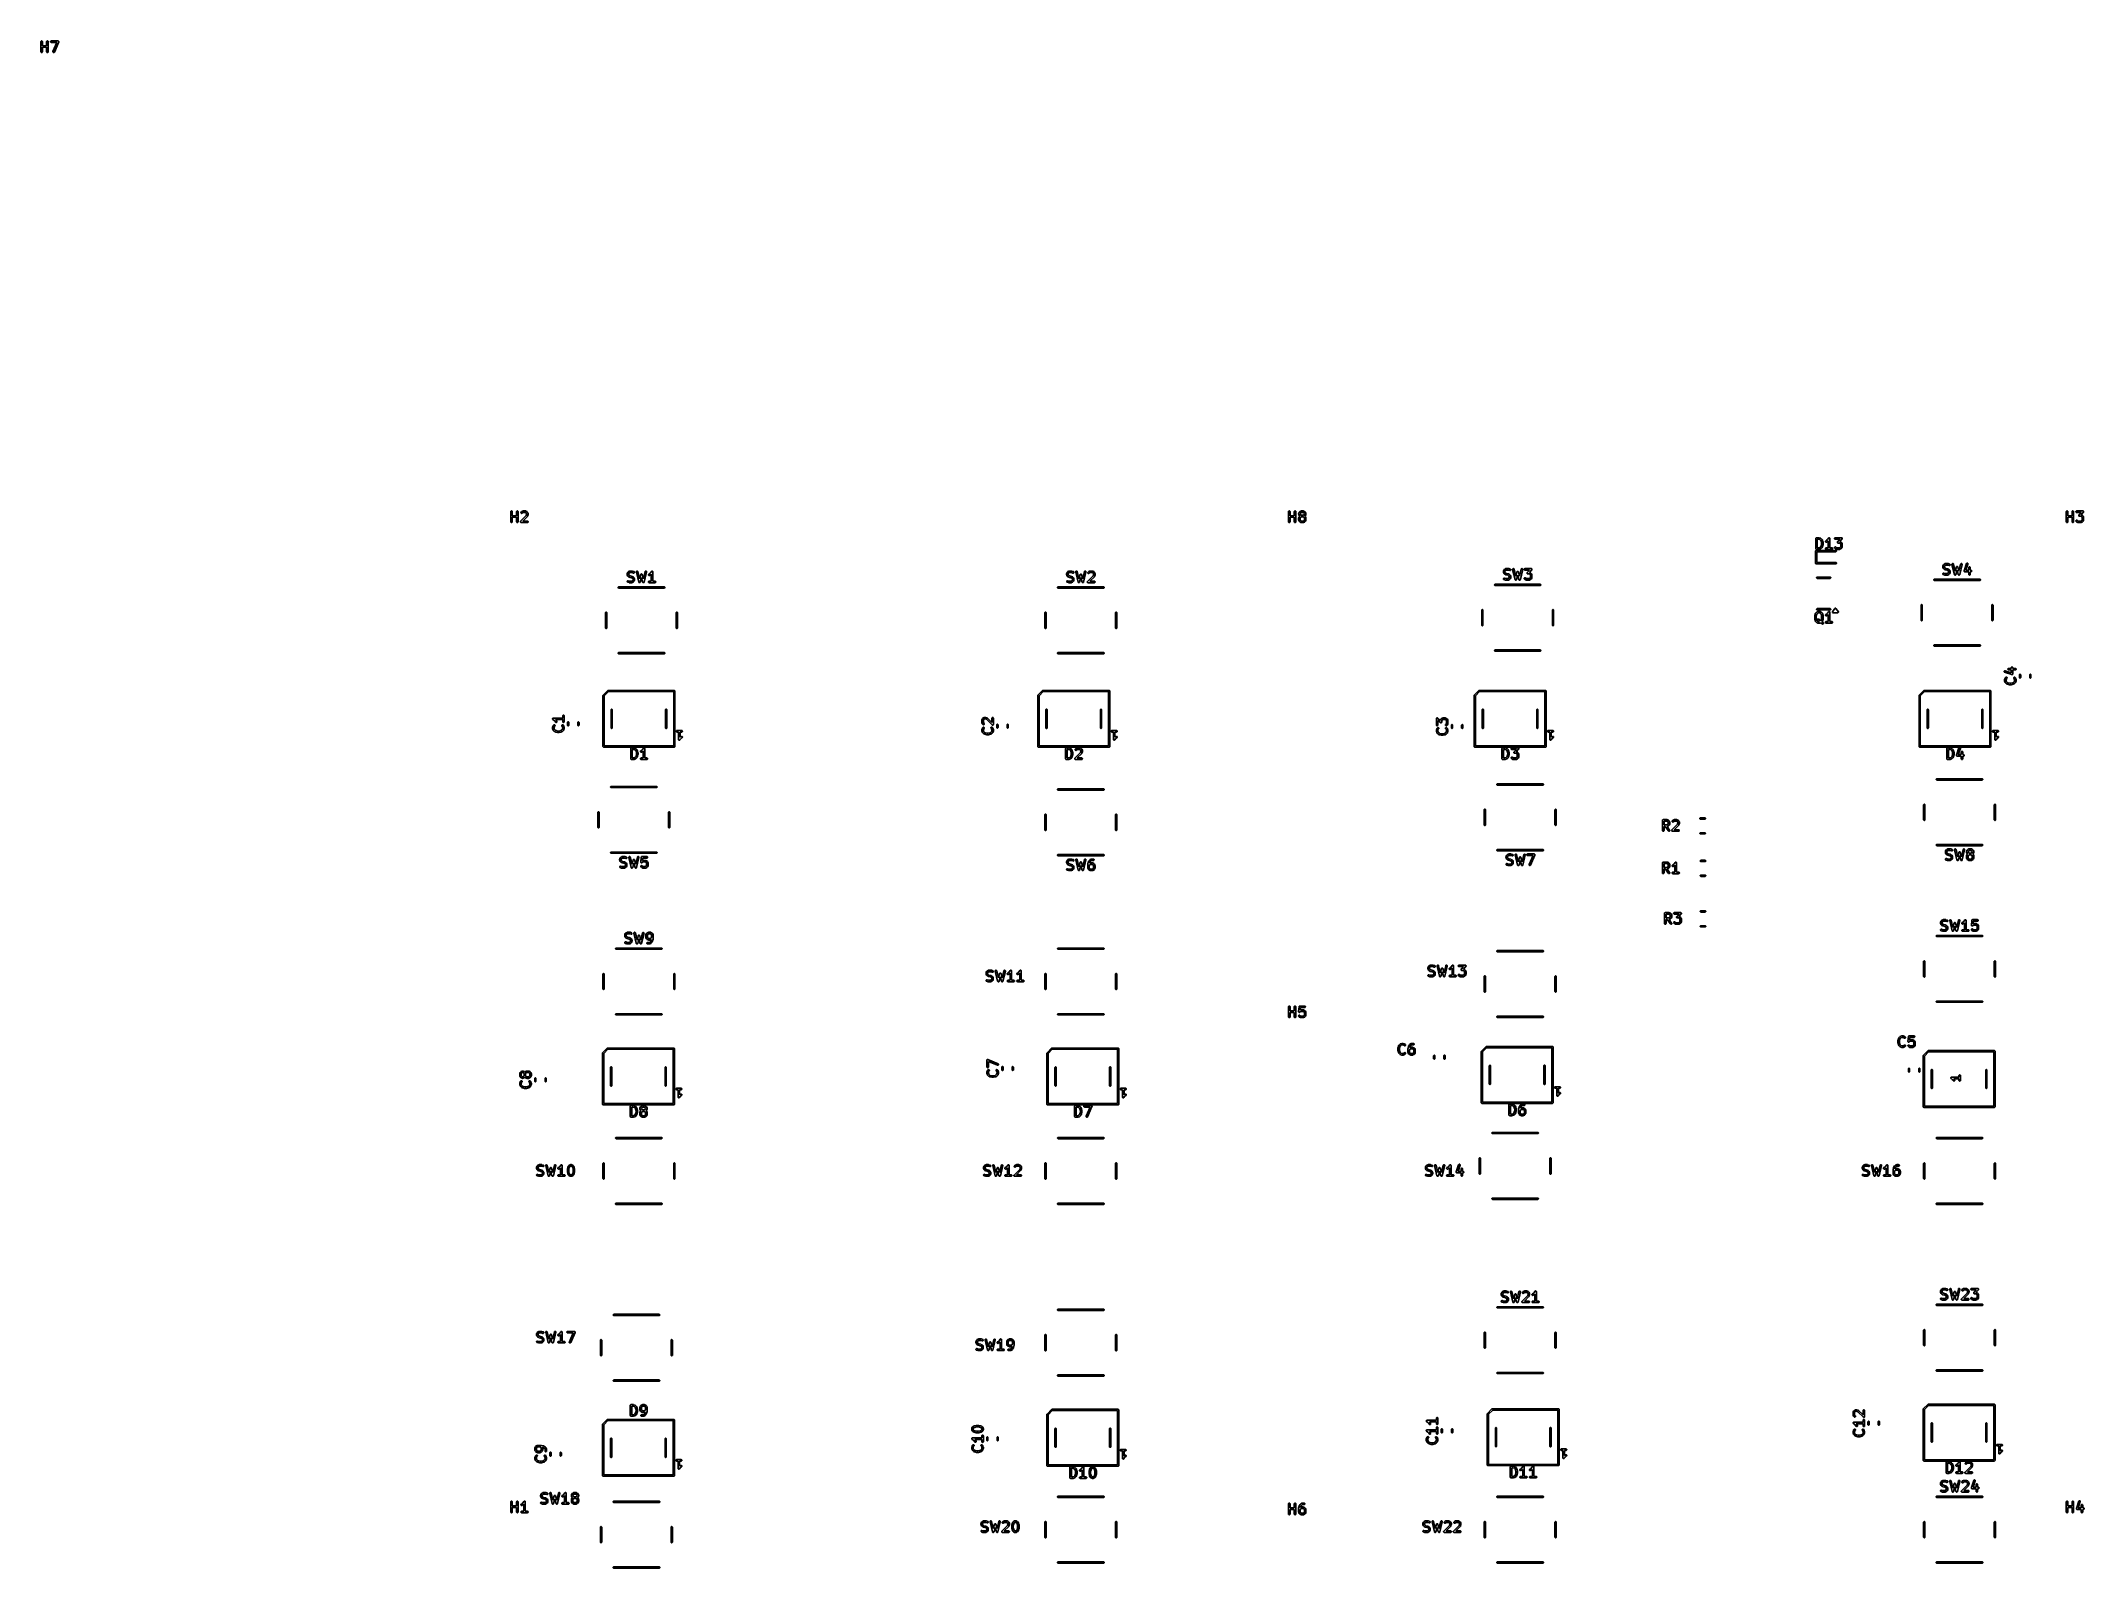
# Model space of a CAD drawing. Extents: x 0.1 to 8.07, y -5.9 to 0.05.
import ezdxf

# ---------------------------------------------------------------- set-up
doc = ezdxf.new("R2010")
doc.units = 0
doc.header["$MEASUREMENT"] = 0
doc.layers.add('BLACK', color=7, linetype='CONTINUOUS')

msp = doc.modelspace()

# ---------------------------------------------------------------- linework, layer by layer
at = {"layer": 'BLACK', "linetype": 'CONTINUOUS'}
for p, q in [((0.1039, 0.0486), (0.1044, 0.0497)), ((0.1039, 0.048), (0.1039, 0.0486)), ((0.1039, 0.0087), (0.1039, 0.048)), ((0.1039, 0.0081), (0.1039, 0.0087)), ((0.1044, 0.007), (0.1039, 0.0081)), ((0.1044, 0.0497), (0.1052, 0.0505)), ((0.1052, 0.0062), (0.1044, 0.007)), ((0.1052, 0.0505), (0.1062, 0.0509)), ((0.1062, 0.0058), (0.1052, 0.0062)), ((0.1062, 0.0509), (0.1074, 0.0509)), ((0.1074, 0.0058), (0.1062, 0.0058)), ((0.1074, 0.0509), (0.1085, 0.0505)), ((0.1085, 0.0062), (0.1074, 0.0058)), ((0.1085, 0.0505), (0.1093, 0.0497)), ((0.1093, 0.007), (0.1085, 0.0062)), ((0.1093, 0.0497), (0.1097, 0.0486)), ((0.1097, 0.0081), (0.1093, 0.007)), ((0.1097, 0.0486), (0.1098, 0.048)), ((0.1098, 0.0087), (0.1097, 0.0081)), ((0.1098, 0.048), (0.1098, 0.0322)), ((0.1098, 0.0322), (0.1264, 0.0322)), ((0.1264, 0.0263), (0.1098, 0.0263)), ((0.1098, 0.0263), (0.1098, 0.0087)), ((0.1264, 0.0486), (0.1269, 0.0497)), ((0.1264, 0.048), (0.1264, 0.0486)), ((0.1264, 0.0322), (0.1264, 0.048)), ((0.1264, 0.0087), (0.1264, 0.0263)), ((0.1264, 0.0081), (0.1264, 0.0087)), ((0.1269, 0.007), (0.1264, 0.0081)), ((0.1269, 0.0497), (0.1277, 0.0505)), ((0.1277, 0.0062), (0.1269, 0.007)), ((0.1277, 0.0505), (0.1287, 0.0509)), ((0.1287, 0.0058), (0.1277, 0.0062)), ((0.1287, 0.0509), (0.1299, 0.0509)), ((0.1299, 0.0058), (0.1287, 0.0058)), ((0.1299, 0.0509), (0.131, 0.0505)), ((0.131, 0.0062), (0.1299, 0.0058)), ((0.131, 0.0505), (0.1318, 0.0497)), ((0.1318, 0.007), (0.131, 0.0062)), ((0.1318, 0.0497), (0.1322, 0.0486)), ((0.1322, 0.0081), (0.1318, 0.007)), ((0.1322, 0.0486), (0.1323, 0.048)), ((0.1323, 0.0087), (0.1322, 0.0081)), ((0.1323, 0.048), (0.1323, 0.0087)), ((0.1414, 0.0486), (0.1419, 0.0497)), ((0.1414, 0.0475), (0.1414, 0.0486)), ((0.1419, 0.0464), (0.1414, 0.0475)), ((0.1419, 0.0497), (0.1427, 0.0505)), ((0.1427, 0.0456), (0.1419, 0.0464)), ((0.1427, 0.0505), (0.1437, 0.0509)), ((0.1437, 0.0451), (0.1427, 0.0456)), ((0.1437, 0.0509), (0.1443, 0.051)), ((0.1443, 0.0451), (0.1437, 0.0451)), ((0.1443, 0.051), (0.1706, 0.051)), ((0.1661, 0.0451), (0.1443, 0.0451)), ((0.1508, 0.0093), (0.151, 0.0098)), ((0.1508, 0.0081), (0.1508, 0.0093)), ((0.1512, 0.0071), (0.1508, 0.0081)), ((0.151, 0.0098), (0.1661, 0.0451)), ((0.152, 0.0062), (0.1512, 0.0071)), ((0.1531, 0.0058), (0.152, 0.0062)), ((0.1542, 0.0058), (0.1531, 0.0058)), ((0.1553, 0.0062), (0.1542, 0.0058)), ((0.1561, 0.007), (0.1553, 0.0062)), ((0.1564, 0.0075), (0.1561, 0.007)), ((0.1733, 0.0469), (0.1564, 0.0075)), ((0.1706, 0.051), (0.1711, 0.0509)), ((0.1711, 0.0509), (0.1711, 0.0509)), ((0.1711, 0.0509), (0.1712, 0.0509)), ((0.1712, 0.0509), (0.1717, 0.0507)), ((0.1717, 0.0507), (0.1722, 0.0505)), ((0.1722, 0.0505), (0.1722, 0.0505)), ((0.1722, 0.0505), (0.1722, 0.0505)), ((0.1722, 0.0505), (0.1726, 0.0501)), ((0.1726, 0.0501), (0.173, 0.0497)), ((0.173, 0.0497), (0.173, 0.0497)), ((0.173, 0.0497), (0.173, 0.0496)), ((0.173, 0.0496), (0.1732, 0.0491)), ((0.1732, 0.0491), (0.1735, 0.0486)), ((0.1734, 0.0474), (0.1733, 0.0469)), ((0.1735, 0.0475), (0.1734, 0.0474)), ((0.1734, 0.0474), (0.1734, 0.0474)), ((0.1735, 0.0486), (0.1735, 0.0486)), ((0.1735, 0.0486), (0.1735, 0.0486)), ((0.1735, 0.0486), (0.1735, 0.048)), ((0.1735, 0.048), (0.1735, 0.0475)), ((1.9356, -1.7831), (1.9361, -1.782)), ((1.9356, -1.7837), (1.9356, -1.7831)), ((1.9356, -1.823), (1.9356, -1.7837)), ((1.9356, -1.8236), (1.9356, -1.823)), ((1.9361, -1.8247), (1.9356, -1.8236)), ((1.9361, -1.782), (1.9369, -1.7812)), ((1.9369, -1.8255), (1.9361, -1.8247)), ((1.9369, -1.7812), (1.9379, -1.7808)), ((1.9379, -1.8259), (1.9369, -1.8255)), ((1.9379, -1.7808), (1.9391, -1.7808)), ((1.9391, -1.8259), (1.9379, -1.8259)), ((1.9391, -1.7808), (1.9401, -1.7812)), ((1.9401, -1.8255), (1.9391, -1.8259)), ((1.9401, -1.7812), (1.941, -1.782)), ((1.941, -1.8247), (1.9401, -1.8255)), ((1.941, -1.782), (1.9414, -1.7831)), ((1.9414, -1.8236), (1.941, -1.8247)), ((1.9414, -1.7831), (1.9415, -1.7837)), ((1.9415, -1.823), (1.9414, -1.8236)), ((1.9415, -1.7837), (1.9415, -1.7994)), ((1.9415, -1.7994), (1.9581, -1.7994)), ((1.9581, -1.8054), (1.9415, -1.8054)), ((1.9415, -1.8054), (1.9415, -1.823)), ((1.9581, -1.7831), (1.9585, -1.782)), ((1.9581, -1.7837), (1.9581, -1.7831)), ((1.9581, -1.7994), (1.9581, -1.7837)), ((1.9581, -1.823), (1.9581, -1.8054)), ((1.9581, -1.8236), (1.9581, -1.823)), ((1.9585, -1.8247), (1.9581, -1.8236)), ((1.9585, -1.782), (1.9594, -1.7812)), ((1.9594, -1.8255), (1.9585, -1.8247)), ((1.9594, -1.7812), (1.9604, -1.7808)), ((1.9604, -1.8259), (1.9594, -1.8255)), ((1.9604, -1.7808), (1.9616, -1.7808)), ((1.9616, -1.8259), (1.9604, -1.8259)), ((1.9616, -1.7808), (1.9626, -1.7812)), ((1.9626, -1.8255), (1.9616, -1.8259)), ((1.9626, -1.7812), (1.9635, -1.782)), ((1.9635, -1.8247), (1.9626, -1.8255)), ((1.9635, -1.782), (1.9639, -1.7831)), ((1.9639, -1.8236), (1.9635, -1.8247)), ((1.9639, -1.7831), (1.964, -1.7837)), ((1.964, -1.823), (1.9639, -1.8236)), ((1.964, -1.7837), (1.964, -1.823)), ((1.9731, -1.8224), (1.9735, -1.8214)), ((1.9731, -1.8236), (1.9731, -1.8224)), ((1.9735, -1.8247), (1.9731, -1.8236)), ((1.9735, -1.8214), (1.9739, -1.8209)), ((1.9744, -1.8255), (1.9735, -1.8247)), ((1.9739, -1.8209), (1.9959, -1.7989)), ((1.9754, -1.8259), (1.9744, -1.8255)), ((1.975, -1.7868), (1.9754, -1.7858)), ((1.975, -1.788), (1.975, -1.7868)), ((1.9754, -1.789), (1.975, -1.788)), ((1.9754, -1.7858), (1.9758, -1.7853)), ((1.9762, -1.7899), (1.9754, -1.789)), ((1.976, -1.826), (1.9754, -1.8259)), ((1.9758, -1.7853), (1.9777, -1.7834)), ((2.0004, -1.826), (1.976, -1.826)), ((1.9773, -1.7903), (1.9762, -1.7899)), ((1.9785, -1.7903), (1.9773, -1.7903)), ((1.9777, -1.7834), (1.9779, -1.7833)), ((1.9779, -1.7832), (1.978, -1.7831)), ((1.9779, -1.7833), (1.9779, -1.7832)), ((1.978, -1.7831), (1.9781, -1.7831)), ((1.9781, -1.7831), (1.9782, -1.783)), ((1.9782, -1.783), (1.9784, -1.7829)), ((1.9784, -1.7829), (1.9822, -1.781)), ((1.9795, -1.7899), (1.9785, -1.7903)), ((1.98, -1.7895), (1.9795, -1.7899)), ((1.9815, -1.788), (1.98, -1.7895)), ((1.9842, -1.7866), (1.9815, -1.788)), ((1.9822, -1.781), (1.9827, -1.7808)), ((1.9827, -1.7808), (1.9828, -1.7808)), ((1.9828, -1.7808), (1.9829, -1.7808)), ((1.9829, -1.7808), (1.9835, -1.7807)), ((2.0006, -1.8026), (1.9831, -1.8201)), ((1.9831, -1.8201), (2.0004, -1.8201)), ((1.9835, -1.7807), (1.9929, -1.7807)), ((1.9922, -1.7866), (1.9842, -1.7866)), ((1.9949, -1.788), (1.9922, -1.7866)), ((1.9929, -1.7807), (1.9935, -1.7808)), ((1.9935, -1.7808), (1.9935, -1.7808)), ((1.9935, -1.7808), (1.9937, -1.7808)), ((1.9937, -1.7808), (1.9942, -1.781)), ((1.9942, -1.781), (1.9979, -1.7829)), ((1.9961, -1.7892), (1.9949, -1.788)), ((1.9959, -1.7989), (1.9974, -1.7944)), ((1.9974, -1.7919), (1.9961, -1.7892)), ((1.9974, -1.7944), (1.9974, -1.7919)), ((1.9979, -1.7829), (1.9982, -1.783)), ((1.9982, -1.783), (1.9983, -1.7831)), ((1.9983, -1.7831), (1.9983, -1.7831)), ((1.9983, -1.7831), (1.9984, -1.7832)), ((1.9984, -1.7832), (1.9985, -1.7833)), ((1.9985, -1.7833), (1.9987, -1.7834)), ((1.9987, -1.7834), (2.0006, -1.7853)), ((2.0004, -1.8201), (2.001, -1.8201)), ((2.001, -1.8259), (2.0004, -1.826)), ((2.0006, -1.7853), (2.0008, -1.7855)), ((2.001, -1.8022), (2.0006, -1.8026)), ((2.0008, -1.7855), (2.0008, -1.7856)), ((2.0008, -1.7856), (2.0009, -1.7857)), ((2.0009, -1.7857), (2.001, -1.7858)), ((2.001, -1.7858), (2.001, -1.7858)), ((2.001, -1.7858), (2.0011, -1.7861)), ((2.0011, -1.802), (2.001, -1.8021)), ((2.001, -1.8021), (2.001, -1.8022)), ((2.001, -1.8201), (2.002, -1.8206)), ((2.002, -1.8255), (2.001, -1.8259)), ((2.0011, -1.7861), (2.003, -1.7898)), ((2.0013, -1.8015), (2.0011, -1.802)), ((2.0032, -1.7958), (2.0013, -1.8015)), ((2.002, -1.8206), (2.0028, -1.8214)), ((2.0028, -1.8247), (2.002, -1.8255)), ((2.0028, -1.8214), (2.0033, -1.8224)), ((2.0033, -1.8236), (2.0028, -1.8247)), ((2.003, -1.7898), (2.0032, -1.7904)), ((2.0032, -1.7904), (2.0032, -1.7905)), ((2.0032, -1.7905), (2.0033, -1.7906)), ((2.0033, -1.7955), (2.0032, -1.7956)), ((2.0032, -1.7956), (2.0032, -1.7958)), ((2.0033, -1.7906), (2.0033, -1.7912)), ((2.0033, -1.7912), (2.0033, -1.7949)), ((2.0033, -1.7949), (2.0033, -1.7952)), ((2.0033, -1.7952), (2.0033, -1.7953)), ((2.0033, -1.7953), (2.0033, -1.7954)), ((2.0033, -1.7954), (2.0033, -1.7955)), ((2.0033, -1.8224), (2.0033, -1.8236)), ((4.9671, -1.7831), (4.9675, -1.782)), ((4.9671, -1.7837), (4.9671, -1.7831)), ((4.9671, -1.823), (4.9671, -1.7837)), ((4.9671, -1.8236), (4.9671, -1.823)), ((4.9675, -1.8247), (4.9671, -1.8236)), ((4.9675, -1.782), (4.9684, -1.7812)), ((4.9684, -1.8255), (4.9675, -1.8247)), ((4.9684, -1.7812), (4.9694, -1.7808)), ((4.9694, -1.8259), (4.9684, -1.8255)), ((4.9694, -1.7808), (4.9706, -1.7808)), ((4.9706, -1.8259), (4.9694, -1.8259)), ((4.9706, -1.7808), (4.9716, -1.7812)), ((4.9716, -1.8255), (4.9706, -1.8259)), ((4.9716, -1.7812), (4.9725, -1.782)), ((4.9725, -1.8247), (4.9716, -1.8255)), ((4.9725, -1.782), (4.9729, -1.7831)), ((4.9729, -1.8236), (4.9725, -1.8247)), ((4.9729, -1.7831), (4.973, -1.7837)), ((4.973, -1.823), (4.9729, -1.8236)), ((4.973, -1.7837), (4.973, -1.7994)), ((4.973, -1.7994), (4.9895, -1.7994)), ((4.9895, -1.8054), (4.973, -1.8054)), ((4.973, -1.8054), (4.973, -1.823)), ((4.9895, -1.7837), (4.9896, -1.7831)), ((4.9895, -1.7994), (4.9895, -1.7837)), ((4.9895, -1.823), (4.9895, -1.8054)), ((4.9896, -1.8236), (4.9895, -1.823)), ((4.9896, -1.7831), (4.99, -1.782)), ((4.99, -1.8247), (4.9896, -1.8236)), ((4.99, -1.782), (4.9909, -1.7812)), ((4.9909, -1.8255), (4.99, -1.8247)), ((4.9909, -1.7812), (4.9919, -1.7808)), ((4.9919, -1.8259), (4.9909, -1.8255)), ((4.9919, -1.7808), (4.9931, -1.7808)), ((4.9931, -1.8259), (4.9919, -1.8259)), ((4.9931, -1.7808), (4.9941, -1.7812)), ((4.9941, -1.8255), (4.9931, -1.8259)), ((4.9941, -1.7812), (4.995, -1.782)), ((4.995, -1.8247), (4.9941, -1.8255)), ((4.995, -1.782), (4.9954, -1.7831)), ((4.9954, -1.8236), (4.995, -1.8247)), ((4.9954, -1.7831), (4.9955, -1.7837)), ((4.9955, -1.823), (4.9954, -1.8236)), ((4.9955, -1.7837), (4.9955, -1.823)), ((5.0064, -1.7912), (5.0065, -1.7906)), ((5.0064, -1.793), (5.0064, -1.7912)), ((5.0065, -1.7936), (5.0064, -1.793)), ((5.0064, -1.808), (5.0065, -1.8075)), ((5.0064, -1.8155), (5.0064, -1.808)), ((5.0065, -1.8161), (5.0064, -1.8155)), ((5.0065, -1.7904), (5.0067, -1.7898)), ((5.0065, -1.7905), (5.0065, -1.7904)), ((5.0065, -1.7906), (5.0065, -1.7905)), ((5.0065, -1.7937), (5.0065, -1.7936)), ((5.0065, -1.7938), (5.0065, -1.7937)), ((5.0067, -1.7943), (5.0065, -1.7938)), ((5.0065, -1.8072), (5.0067, -1.8067)), ((5.0065, -1.8074), (5.0065, -1.8072)), ((5.0065, -1.8075), (5.0065, -1.8074)), ((5.0065, -1.8162), (5.0065, -1.8161)), ((5.0065, -1.8163), (5.0065, -1.8162)), ((5.0067, -1.8168), (5.0065, -1.8163)), ((5.0067, -1.7898), (5.0086, -1.7861)), ((5.0086, -1.7981), (5.0067, -1.7943)), ((5.0067, -1.8067), (5.0086, -1.803)), ((5.0086, -1.8206), (5.0067, -1.8168)), ((5.0086, -1.7861), (5.0088, -1.7858)), ((5.0088, -1.7983), (5.0086, -1.7981)), ((5.0086, -1.803), (5.0088, -1.8027)), ((5.0088, -1.8208), (5.0086, -1.8206)), ((5.0088, -1.7858), (5.0089, -1.7857)), ((5.0088, -1.7858), (5.0088, -1.7858)), ((5.0088, -1.7984), (5.0088, -1.7983)), ((5.0089, -1.7985), (5.0088, -1.7984)), ((5.0088, -1.8027), (5.0088, -1.8026)), ((5.0088, -1.8026), (5.0089, -1.8026)), ((5.0088, -1.8209), (5.0088, -1.8208)), ((5.0089, -1.821), (5.0088, -1.8209)), ((5.0089, -1.7856), (5.009, -1.7855)), ((5.0089, -1.7857), (5.0089, -1.7856)), ((5.0089, -1.7986), (5.0089, -1.7985)), ((5.009, -1.7986), (5.0089, -1.7986)), ((5.0089, -1.8025), (5.009, -1.8024)), ((5.0089, -1.8026), (5.0089, -1.8025)), ((5.0089, -1.8211), (5.0089, -1.821)), ((5.009, -1.8211), (5.0089, -1.8211)), ((5.009, -1.7855), (5.0092, -1.7853)), ((5.0092, -1.7989), (5.009, -1.7986)), ((5.009, -1.8024), (5.0092, -1.8022)), ((5.0092, -1.8214), (5.009, -1.8211)), ((5.0092, -1.7853), (5.011, -1.7834)), ((5.0108, -1.8005), (5.0092, -1.7989)), ((5.0092, -1.8022), (5.0108, -1.8005)), ((5.011, -1.8232), (5.0092, -1.8214)), ((5.011, -1.7834), (5.0113, -1.7833)), ((5.0113, -1.8234), (5.011, -1.8232)), ((5.0113, -1.7832), (5.0114, -1.7831)), ((5.0113, -1.7833), (5.0113, -1.7832)), ((5.0113, -1.8235), (5.0113, -1.8234)), ((5.0114, -1.8235), (5.0113, -1.8235)), ((5.0114, -1.7831), (5.0115, -1.7831)), ((5.0115, -1.8236), (5.0114, -1.8235)), ((5.0115, -1.7831), (5.0116, -1.783)), ((5.0116, -1.8236), (5.0115, -1.8236)), ((5.0116, -1.783), (5.0118, -1.7829)), ((5.0118, -1.8238), (5.0116, -1.8236)), ((5.0118, -1.7829), (5.0156, -1.781)), ((5.0156, -1.8257), (5.0118, -1.8238)), ((5.0137, -1.7892), (5.0123, -1.7919)), ((5.0123, -1.7919), (5.0123, -1.7923)), ((5.0123, -1.7923), (5.0137, -1.795)), ((5.0137, -1.806), (5.0123, -1.8087)), ((5.0123, -1.8087), (5.0123, -1.8148)), ((5.0123, -1.8148), (5.0137, -1.8175)), ((5.0149, -1.788), (5.0137, -1.7892)), ((5.0137, -1.795), (5.0149, -1.7962)), ((5.0149, -1.8048), (5.0137, -1.806)), ((5.0137, -1.8175), (5.0149, -1.8187)), ((5.0176, -1.7866), (5.0149, -1.788)), ((5.0149, -1.7962), (5.0176, -1.7976)), ((5.0176, -1.8035), (5.0149, -1.8048)), ((5.0149, -1.8187), (5.0176, -1.8201)), ((5.0156, -1.781), (5.0161, -1.7808)), ((5.0161, -1.8259), (5.0156, -1.8257)), ((5.0161, -1.7808), (5.0162, -1.7808)), ((5.0162, -1.8259), (5.0161, -1.8259)), ((5.0162, -1.7808), (5.0163, -1.7808)), ((5.0163, -1.8259), (5.0162, -1.8259)), ((5.0163, -1.7808), (5.0169, -1.7807)), ((5.0169, -1.826), (5.0163, -1.8259)), ((5.0169, -1.7807), (5.0244, -1.7807)), ((5.0244, -1.826), (5.0169, -1.826)), ((5.0237, -1.7866), (5.0176, -1.7866)), ((5.0176, -1.7976), (5.0237, -1.7976)), ((5.0237, -1.8035), (5.0176, -1.8035)), ((5.0176, -1.8201), (5.0237, -1.8201)), ((5.0264, -1.788), (5.0237, -1.7866)), ((5.0237, -1.7976), (5.0264, -1.7962)), ((5.0264, -1.8048), (5.0237, -1.8035)), ((5.0237, -1.8201), (5.0264, -1.8187)), ((5.0244, -1.7807), (5.0249, -1.7808)), ((5.0249, -1.8259), (5.0244, -1.826)), ((5.0249, -1.7808), (5.025, -1.7808)), ((5.025, -1.8259), (5.0249, -1.8259)), ((5.025, -1.7808), (5.0252, -1.7808)), ((5.0252, -1.8259), (5.025, -1.8259)), ((5.0252, -1.7808), (5.0257, -1.781)), ((5.0257, -1.8257), (5.0252, -1.8259)), ((5.0257, -1.781), (5.0294, -1.7829)), ((5.0294, -1.8238), (5.0257, -1.8257)), ((5.0276, -1.7892), (5.0264, -1.788)), ((5.0264, -1.7962), (5.0276, -1.795)), ((5.0276, -1.806), (5.0264, -1.8048)), ((5.0264, -1.8187), (5.0276, -1.8175)), ((5.0289, -1.7919), (5.0276, -1.7892)), ((5.0276, -1.795), (5.0289, -1.7923)), ((5.0289, -1.8087), (5.0276, -1.806)), ((5.0276, -1.8175), (5.0289, -1.8148)), ((5.0289, -1.7923), (5.0289, -1.7919)), ((5.0289, -1.8148), (5.0289, -1.8087)), ((5.0294, -1.7829), (5.0297, -1.783)), ((5.0297, -1.8236), (5.0294, -1.8238)), ((5.0297, -1.783), (5.0298, -1.7831)), ((5.0298, -1.8236), (5.0297, -1.8236)), ((5.0298, -1.7831), (5.0298, -1.7831)), ((5.0298, -1.7831), (5.0299, -1.7832)), ((5.0299, -1.8235), (5.0298, -1.8235)), ((5.0298, -1.8235), (5.0298, -1.8236)), ((5.0299, -1.7832), (5.03, -1.7833)), ((5.03, -1.8234), (5.0299, -1.8235)), ((5.03, -1.7833), (5.0302, -1.7834)), ((5.0302, -1.8232), (5.03, -1.8234)), ((5.0302, -1.7834), (5.0321, -1.7853)), ((5.0321, -1.8214), (5.0302, -1.8232)), ((5.0321, -1.7989), (5.0304, -1.8005)), ((5.0304, -1.8005), (5.0321, -1.8022)), ((5.0321, -1.7853), (5.0323, -1.7855)), ((5.0323, -1.7986), (5.0321, -1.7989)), ((5.0321, -1.8022), (5.0323, -1.8024)), ((5.0323, -1.8211), (5.0321, -1.8214)), ((5.0323, -1.7855), (5.0323, -1.7856)), ((5.0323, -1.7856), (5.0324, -1.7857)), ((5.0324, -1.7985), (5.0323, -1.7986)), ((5.0323, -1.7986), (5.0323, -1.7986)), ((5.0323, -1.8024), (5.0323, -1.8025)), ((5.0323, -1.8025), (5.0324, -1.8026)), ((5.0324, -1.821), (5.0323, -1.8211)), ((5.0323, -1.8211), (5.0323, -1.8211)), ((5.0324, -1.7857), (5.0325, -1.7858)), ((5.0325, -1.7984), (5.0324, -1.7985)), ((5.0324, -1.8026), (5.0325, -1.8026)), ((5.0325, -1.8209), (5.0324, -1.821)), ((5.0325, -1.7858), (5.0325, -1.7858)), ((5.0325, -1.7858), (5.0326, -1.7861)), ((5.0326, -1.7981), (5.0325, -1.7983)), ((5.0325, -1.7983), (5.0325, -1.7984)), ((5.0325, -1.8026), (5.0325, -1.8027)), ((5.0325, -1.8027), (5.0326, -1.803)), ((5.0326, -1.8206), (5.0325, -1.8208)), ((5.0325, -1.8208), (5.0325, -1.8209)), ((5.0326, -1.7861), (5.0345, -1.7898)), ((5.0345, -1.7943), (5.0326, -1.7981)), ((5.0326, -1.803), (5.0345, -1.8067)), ((5.0345, -1.8168), (5.0326, -1.8206)), ((5.0345, -1.7898), (5.0347, -1.7904)), ((5.0347, -1.7938), (5.0345, -1.7943)), ((5.0345, -1.8067), (5.0347, -1.8072)), ((5.0347, -1.8163), (5.0345, -1.8168)), ((5.0347, -1.7904), (5.0347, -1.7905)), ((5.0347, -1.7905), (5.0348, -1.7906)), ((5.0348, -1.7936), (5.0347, -1.7937)), ((5.0347, -1.7937), (5.0347, -1.7938)), ((5.0347, -1.8072), (5.0347, -1.8074)), ((5.0347, -1.8074), (5.0348, -1.8075)), ((5.0348, -1.8161), (5.0347, -1.8162)), ((5.0347, -1.8162), (5.0347, -1.8163)), ((5.0348, -1.7906), (5.0348, -1.7912)), ((5.0348, -1.7912), (5.0348, -1.793)), ((5.0348, -1.793), (5.0348, -1.7936)), ((5.0348, -1.8075), (5.0348, -1.808)), ((5.0348, -1.808), (5.0348, -1.8155)), ((5.0348, -1.8155), (5.0348, -1.8161)), ((7.9985, -1.7837), (7.9986, -1.7831)), ((7.9985, -1.823), (7.9985, -1.7837)), ((7.9986, -1.8236), (7.9985, -1.823)), ((7.9986, -1.7831), (7.999, -1.782)), ((7.999, -1.8247), (7.9986, -1.8236)), ((7.999, -1.782), (7.9999, -1.7812)), ((7.9999, -1.8255), (7.999, -1.8247)), ((7.9999, -1.7812), (8.0009, -1.7808)), ((8.0009, -1.8259), (7.9999, -1.8255)), ((8.0009, -1.7808), (8.0021, -1.7808)), ((8.0021, -1.8259), (8.0009, -1.8259)), ((8.0021, -1.7808), (8.0031, -1.7812)), ((8.0031, -1.8255), (8.0021, -1.8259)), ((8.0031, -1.7812), (8.004, -1.782)), ((8.004, -1.8247), (8.0031, -1.8255)), ((8.004, -1.782), (8.0044, -1.7831)), ((8.0044, -1.8236), (8.004, -1.8247)), ((8.0044, -1.7831), (8.0045, -1.7837)), ((8.0045, -1.823), (8.0044, -1.8236)), ((8.0045, -1.7837), (8.0045, -1.7994)), ((8.0045, -1.7994), (8.021, -1.7994)), ((8.021, -1.8054), (8.0045, -1.8054)), ((8.0045, -1.8054), (8.0045, -1.823)), ((8.021, -1.7837), (8.0211, -1.7831)), ((8.021, -1.7994), (8.021, -1.7837)), ((8.021, -1.823), (8.021, -1.8054)), ((8.0211, -1.8236), (8.021, -1.823)), ((8.0211, -1.7831), (8.0215, -1.782)), ((8.0215, -1.8247), (8.0211, -1.8236)), ((8.0215, -1.782), (8.0224, -1.7812)), ((8.0224, -1.8255), (8.0215, -1.8247)), ((8.0224, -1.7812), (8.0234, -1.7808)), ((8.0234, -1.8259), (8.0224, -1.8255)), ((8.0234, -1.7808), (8.0246, -1.7808)), ((8.0246, -1.8259), (8.0234, -1.8259)), ((8.0246, -1.7808), (8.0256, -1.7812)), ((8.0256, -1.8255), (8.0246, -1.8259)), ((8.0256, -1.7812), (8.0265, -1.782)), ((8.0265, -1.8247), (8.0256, -1.8255)), ((8.0265, -1.782), (8.0269, -1.7831)), ((8.0269, -1.8236), (8.0265, -1.8247)), ((8.0269, -1.7831), (8.0269, -1.7837)), ((8.0269, -1.7837), (8.0269, -1.823)), ((8.0269, -1.823), (8.0269, -1.8236)), ((8.0361, -1.7831), (8.0365, -1.782)), ((8.0361, -1.7842), (8.0361, -1.7831)), ((8.0365, -1.7853), (8.0361, -1.7842)), ((8.0361, -1.8187), (8.0365, -1.8176)), ((8.0361, -1.8199), (8.0361, -1.8187)), ((8.0365, -1.8209), (8.0361, -1.8199)), ((8.0365, -1.782), (8.0374, -1.7812)), ((8.0374, -1.7861), (8.0365, -1.7853)), ((8.0365, -1.8176), (8.0374, -1.8168)), ((8.0369, -1.8214), (8.0365, -1.8209)), ((8.0388, -1.8232), (8.0369, -1.8214)), ((8.0374, -1.7812), (8.0384, -1.7808)), ((8.0384, -1.7866), (8.0374, -1.7861)), ((8.0374, -1.8168), (8.0384, -1.8164)), ((8.0384, -1.7808), (8.039, -1.7807)), ((8.039, -1.7866), (8.0384, -1.7866)), ((8.0384, -1.8164), (8.0396, -1.8164)), ((8.039, -1.8234), (8.0388, -1.8232)), ((8.039, -1.7807), (8.0634, -1.7807)), ((8.0569, -1.7866), (8.039, -1.7866)), ((8.0391, -1.8235), (8.039, -1.8234)), ((8.0392, -1.8236), (8.0391, -1.8235)), ((8.0391, -1.8235), (8.0391, -1.8235)), ((8.0393, -1.8236), (8.0392, -1.8236)), ((8.0395, -1.8238), (8.0393, -1.8236)), ((8.0433, -1.8257), (8.0395, -1.8238)), ((8.0396, -1.8164), (8.0406, -1.8168)), ((8.0406, -1.8168), (8.0411, -1.8172)), ((8.0411, -1.8172), (8.0426, -1.8187)), ((8.0426, -1.8187), (8.0453, -1.8201)), ((8.0438, -1.8259), (8.0433, -1.8257)), ((8.0439, -1.8259), (8.0438, -1.8259)), ((8.044, -1.8259), (8.0439, -1.8259)), ((8.0446, -1.826), (8.044, -1.8259)), ((8.0559, -1.826), (8.0446, -1.826)), ((8.0453, -1.8201), (8.0552, -1.8201)), ((8.0473, -1.7981), (8.0475, -1.7976)), ((8.0473, -1.7982), (8.0473, -1.7981)), ((8.0473, -1.7983), (8.0473, -1.7982)), ((8.0473, -1.7987), (8.0473, -1.7983)), ((8.0473, -1.7992), (8.0473, -1.7987)), ((8.0474, -1.7993), (8.0473, -1.7992)), ((8.0474, -1.7994), (8.0474, -1.7993)), ((8.0476, -1.7998), (8.0474, -1.7994)), ((8.0475, -1.7976), (8.0477, -1.7972)), ((8.0478, -1.8003), (8.0476, -1.7998)), ((8.0477, -1.7972), (8.0478, -1.7971)), ((8.0478, -1.797), (8.048, -1.7967)), ((8.0478, -1.7971), (8.0478, -1.797)), ((8.0478, -1.797), (8.0478, -1.797)), ((8.0479, -1.8004), (8.0478, -1.8003)), ((8.0479, -1.8005), (8.0479, -1.8004)), ((8.0483, -1.8008), (8.0479, -1.8005)), ((8.048, -1.7967), (8.0569, -1.7866)), ((8.0486, -1.8011), (8.0483, -1.8008)), ((8.0487, -1.8011), (8.0486, -1.8011)), ((8.0488, -1.8012), (8.0487, -1.8011)), ((8.0492, -1.8014), (8.0488, -1.8012)), ((8.0497, -1.8015), (8.0492, -1.8014)), ((8.0498, -1.8016), (8.0497, -1.8015)), ((8.0499, -1.8016), (8.0498, -1.8016)), ((8.0502, -1.8016), (8.0499, -1.8016)), ((8.0499, -1.8016), (8.0499, -1.8016)), ((8.0552, -1.8016), (8.0502, -1.8016)), ((8.0579, -1.803), (8.0552, -1.8016)), ((8.0552, -1.8201), (8.0579, -1.8187)), ((8.0564, -1.8259), (8.0559, -1.826)), ((8.0565, -1.8259), (8.0564, -1.8259)), ((8.0566, -1.8259), (8.0565, -1.8259)), ((8.0572, -1.8257), (8.0566, -1.8259)), ((8.0656, -1.7856), (8.0567, -1.7958)), ((8.0567, -1.7958), (8.0572, -1.796)), ((8.0572, -1.796), (8.0609, -1.7979)), ((8.0609, -1.8238), (8.0572, -1.8257)), ((8.0591, -1.8042), (8.0579, -1.803)), ((8.0579, -1.8187), (8.0591, -1.8175)), ((8.0604, -1.8068), (8.0591, -1.8042)), ((8.0591, -1.8175), (8.0604, -1.8148)), ((8.0604, -1.8148), (8.0604, -1.8068)), ((8.0609, -1.7979), (8.0612, -1.798)), ((8.0612, -1.8236), (8.0609, -1.8238)), ((8.0612, -1.798), (8.0613, -1.7981)), ((8.0613, -1.8236), (8.0612, -1.8236)), ((8.0613, -1.7981), (8.0613, -1.7981)), ((8.0613, -1.7981), (8.0614, -1.7982)), ((8.0614, -1.8235), (8.0613, -1.8235)), ((8.0613, -1.8235), (8.0613, -1.8236)), ((8.0614, -1.7982), (8.0615, -1.7983)), ((8.0615, -1.8234), (8.0614, -1.8235)), ((8.0615, -1.7983), (8.0617, -1.7984)), ((8.0617, -1.8232), (8.0615, -1.8234)), ((8.0617, -1.7984), (8.0636, -1.8003)), ((8.0636, -1.8214), (8.0617, -1.8232)), ((8.0634, -1.7807), (8.0637, -1.7807)), ((8.0636, -1.8003), (8.0638, -1.8005)), ((8.0638, -1.8211), (8.0636, -1.8214)), ((8.0637, -1.7807), (8.0637, -1.7807)), ((8.0637, -1.7807), (8.0638, -1.7807)), ((8.0638, -1.7807), (8.0639, -1.7808)), ((8.0638, -1.8005), (8.0638, -1.8006)), ((8.0638, -1.8006), (8.0639, -1.8007)), ((8.0639, -1.821), (8.0638, -1.8211)), ((8.0638, -1.8211), (8.0638, -1.8211)), ((8.0639, -1.7808), (8.0644, -1.7809)), ((8.0639, -1.8007), (8.0639, -1.8008)), ((8.0639, -1.8008), (8.064, -1.8008)), ((8.064, -1.8208), (8.0639, -1.8209)), ((8.0639, -1.8209), (8.0639, -1.821)), ((8.064, -1.8008), (8.0641, -1.8011)), ((8.0641, -1.8206), (8.064, -1.8208)), ((8.0641, -1.8011), (8.066, -1.8048)), ((8.066, -1.8168), (8.0641, -1.8206)), ((8.0644, -1.7809), (8.0648, -1.7811)), ((8.0648, -1.7811), (8.0649, -1.7812)), ((8.0649, -1.7812), (8.065, -1.7812)), ((8.065, -1.7812), (8.0653, -1.7815)), ((8.0653, -1.7815), (8.0657, -1.7819)), ((8.0658, -1.7853), (8.0656, -1.7856)), ((8.0657, -1.7819), (8.0658, -1.7819)), ((8.0658, -1.7819), (8.0658, -1.782)), ((8.0658, -1.782), (8.066, -1.7825)), ((8.0659, -1.7851), (8.0658, -1.7852)), ((8.0658, -1.7852), (8.0658, -1.7853)), ((8.0658, -1.7853), (8.0658, -1.7853)), ((8.0661, -1.7847), (8.0659, -1.7851)), ((8.066, -1.7825), (8.0662, -1.7829)), ((8.066, -1.8048), (8.0662, -1.8054)), ((8.0662, -1.8163), (8.066, -1.8168)), ((8.0663, -1.7842), (8.0661, -1.7847)), ((8.0662, -1.7829), (8.0662, -1.783)), ((8.0662, -1.783), (8.0663, -1.7831)), ((8.0662, -1.8054), (8.0662, -1.8055)), ((8.0662, -1.8055), (8.0663, -1.8056)), ((8.0663, -1.8161), (8.0662, -1.8162)), ((8.0662, -1.8162), (8.0662, -1.8163)), ((8.0663, -1.7831), (8.0663, -1.7836)), ((8.0663, -1.7836), (8.0663, -1.784)), ((8.0663, -1.784), (8.0663, -1.7841)), ((8.0663, -1.7841), (8.0663, -1.7842)), ((8.0663, -1.8056), (8.0663, -1.8062)), ((8.0663, -1.8062), (8.0663, -1.8155)), ((8.0663, -1.8155), (8.0663, -1.8161)), ((7.0221, -1.8874), (7.0226, -1.8863)), ((7.0221, -1.888), (7.0221, -1.8874)), ((7.0221, -1.9274), (7.0221, -1.888)), ((7.0226, -1.8863), (7.0234, -1.8855)), ((7.0234, -1.8855), (7.0245, -1.8851)), ((7.0245, -1.8851), (7.025, -1.885)), ((7.025, -1.885), (7.0344, -1.885)), ((7.0339, -1.8909), (7.028, -1.8909)), ((7.028, -1.8909), (7.028, -1.9244)), ((7.0384, -1.8924), (7.0339, -1.8909)), ((7.0344, -1.885), (7.0347, -1.8851)), ((7.0347, -1.8851), (7.0348, -1.8851)), ((7.0348, -1.8851), (7.0349, -1.8851)), ((7.0349, -1.8851), (7.035, -1.8851)), ((7.035, -1.8851), (7.0351, -1.8851)), ((7.0351, -1.8851), (7.0353, -1.8852)), ((7.0353, -1.8852), (7.041, -1.8871)), ((7.0413, -1.8954), (7.0384, -1.8924)), ((7.041, -1.8871), (7.0415, -1.8873)), ((7.0429, -1.8984), (7.0413, -1.8954)), ((7.0415, -1.8873), (7.0416, -1.8874)), ((7.0416, -1.8874), (7.0417, -1.8874)), ((7.0417, -1.8874), (7.0421, -1.8878)), ((7.0421, -1.8878), (7.0459, -1.8915)), ((7.0446, -1.9052), (7.0429, -1.8984)), ((7.0429, -1.917), (7.0446, -1.9101)), ((7.0446, -1.9101), (7.0446, -1.9052)), ((7.0459, -1.8915), (7.046, -1.8917)), ((7.046, -1.8917), (7.0461, -1.8918)), ((7.0461, -1.8918), (7.0462, -1.8919)), ((7.0462, -1.8919), (7.0462, -1.892)), ((7.0462, -1.892), (7.0463, -1.892)), ((7.0463, -1.892), (7.0464, -1.8923)), ((7.0464, -1.8923), (7.0483, -1.896)), ((7.0483, -1.896), (7.0483, -1.8961)), ((7.0483, -1.8961), (7.0483, -1.8961)), ((7.0483, -1.8961), (7.0484, -1.8963)), ((7.0484, -1.8963), (7.0485, -1.8966)), ((7.0485, -1.8966), (7.0485, -1.8966)), ((7.0485, -1.8966), (7.0485, -1.8966)), ((7.0485, -1.8966), (7.0504, -1.9041)), ((7.0504, -1.9112), (7.0485, -1.9187)), ((7.0504, -1.9041), (7.0504, -1.9042)), ((7.0504, -1.9042), (7.0504, -1.9043)), ((7.0504, -1.9043), (7.0504, -1.9045)), ((7.0504, -1.9045), (7.0505, -1.9047)), ((7.0505, -1.9106), (7.0504, -1.9108)), ((7.0504, -1.9108), (7.0504, -1.9111)), ((7.0504, -1.9111), (7.0504, -1.9111)), ((7.0504, -1.9111), (7.0504, -1.9112)), ((7.0505, -1.9047), (7.0505, -1.9048)), ((7.0505, -1.9048), (7.0505, -1.9049)), ((7.0505, -1.9049), (7.0505, -1.9105)), ((7.0505, -1.9105), (7.0505, -1.9106)), ((7.0505, -1.9106), (7.0505, -1.9106)), ((7.0596, -1.8989), (7.06, -1.8978)), ((7.0597, -1.9), (7.0596, -1.8989)), ((7.0602, -1.901), (7.0597, -1.9)), ((7.06, -1.8978), (7.0607, -1.8969)), ((7.0611, -1.9018), (7.0602, -1.901)), ((7.0607, -1.8969), (7.0612, -1.8966)), ((7.0622, -1.9022), (7.0611, -1.9018)), ((7.0612, -1.8966), (7.0645, -1.8949)), ((7.0633, -1.9021), (7.0622, -1.9022)), ((7.0638, -1.9019), (7.0633, -1.9021)), ((7.0676, -1.9), (7.0638, -1.9019)), ((7.0645, -1.8949), (7.0677, -1.8917)), ((7.0678, -1.8998), (7.0676, -1.9)), ((7.0677, -1.8917), (7.0713, -1.8863)), ((7.0679, -1.8998), (7.0678, -1.8998)), ((7.068, -1.8997), (7.0679, -1.8998)), ((7.0681, -1.8997), (7.068, -1.8997)), ((7.0684, -1.8994), (7.0681, -1.8996)), ((7.0681, -1.8996), (7.0681, -1.8997)), ((7.0708, -1.897), (7.0684, -1.8994)), ((7.0708, -1.9244), (7.0708, -1.897)), ((7.0713, -1.8863), (7.0717, -1.8859)), ((7.0713, -1.8863), (7.0713, -1.8863)), ((7.0713, -1.8863), (7.0713, -1.8863)), ((7.0713, -1.8863), (7.0713, -1.8863)), ((7.0717, -1.8859), (7.0719, -1.8857)), ((7.0719, -1.8857), (7.0721, -1.8855)), ((7.0721, -1.8855), (7.0724, -1.8854)), ((7.0724, -1.8854), (7.0726, -1.8853)), ((7.0726, -1.8853), (7.0729, -1.8852)), ((7.0729, -1.8852), (7.0732, -1.8851)), ((7.0732, -1.8851), (7.0735, -1.8851)), ((7.0735, -1.8851), (7.0738, -1.885)), ((7.0738, -1.885), (7.0741, -1.8851)), ((7.0741, -1.8851), (7.0743, -1.8851)), ((7.0743, -1.8851), (7.0746, -1.8852)), ((7.0746, -1.8852), (7.0749, -1.8853)), ((7.0749, -1.8853), (7.0751, -1.8854)), ((7.0751, -1.8854), (7.0754, -1.8855)), ((7.0754, -1.8855), (7.0756, -1.8857)), ((7.0756, -1.8857), (7.0759, -1.8859)), ((7.0759, -1.8859), (7.076, -1.8861)), ((7.076, -1.8861), (7.0762, -1.8863)), ((7.0762, -1.8863), (7.0763, -1.8866)), ((7.0763, -1.8866), (7.0765, -1.8869)), ((7.0765, -1.8869), (7.0766, -1.8871)), ((7.0766, -1.8871), (7.0767, -1.8874)), ((7.0767, -1.8874), (7.0767, -1.888)), ((7.0767, -1.888), (7.0767, -1.888)), ((7.0767, -1.888), (7.0767, -1.888)), ((7.0767, -1.888), (7.0767, -1.888)), ((7.0767, -1.888), (7.0767, -1.9244)), ((7.0952, -1.8874), (7.0957, -1.8863)), ((7.0952, -1.8886), (7.0952, -1.8874)), ((7.0957, -1.8896), (7.0952, -1.8886)), ((7.0957, -1.8863), (7.0965, -1.8855)), ((7.0965, -1.8904), (7.0957, -1.8896)), ((7.0965, -1.8855), (7.0976, -1.8851)), ((7.0976, -1.8909), (7.0965, -1.8904)), ((7.0976, -1.8851), (7.0981, -1.885)), ((7.0981, -1.8909), (7.0976, -1.8909)), ((7.0981, -1.885), (7.1225, -1.885)), ((7.116, -1.8909), (7.0981, -1.8909)), ((7.1065, -1.9024), (7.1067, -1.902)), ((7.1065, -1.9025), (7.1065, -1.9024)), ((7.1065, -1.9026), (7.1065, -1.9025)), ((7.1065, -1.9031), (7.1065, -1.9026)), ((7.1065, -1.9036), (7.1065, -1.9031)), ((7.1065, -1.9037), (7.1065, -1.9036)), ((7.1065, -1.9038), (7.1065, -1.9037)), ((7.1068, -1.9042), (7.1065, -1.9038)), ((7.1067, -1.902), (7.1068, -1.9015)), ((7.1068, -1.9015), (7.1069, -1.9014)), ((7.1069, -1.9046), (7.1068, -1.9042)), ((7.1069, -1.9014), (7.1069, -1.9013)), ((7.1069, -1.9013), (7.107, -1.9013)), ((7.107, -1.9047), (7.1069, -1.9046)), ((7.107, -1.9013), (7.1072, -1.901)), ((7.1071, -1.9048), (7.107, -1.9047)), ((7.1074, -1.9051), (7.1071, -1.9048)), ((7.1072, -1.901), (7.116, -1.8909)), ((7.1078, -1.9054), (7.1074, -1.9051)), ((7.1078, -1.9055), (7.1078, -1.9054)), ((7.1079, -1.9055), (7.1078, -1.9055)), ((7.1084, -1.9057), (7.1079, -1.9055)), ((7.1088, -1.9059), (7.1084, -1.9057)), ((7.109, -1.9059), (7.1088, -1.9059)), ((7.1091, -1.9059), (7.109, -1.9059)), ((7.109, -1.9059), (7.109, -1.9059)), ((7.1094, -1.9059), (7.1091, -1.9059)), ((7.1143, -1.9059), (7.1094, -1.9059)), ((7.117, -1.9073), (7.1143, -1.9059)), ((7.1247, -1.8899), (7.1158, -1.9001)), ((7.1158, -1.9001), (7.1163, -1.9003)), ((7.1163, -1.9003), (7.1201, -1.9022)), ((7.1182, -1.9085), (7.117, -1.9073)), ((7.1196, -1.9112), (7.1182, -1.9085)), ((7.1196, -1.9192), (7.1196, -1.9112)), ((7.1201, -1.9022), (7.1203, -1.9024)), ((7.1203, -1.9024), (7.1204, -1.9024)), ((7.1204, -1.9024), (7.1205, -1.9025)), ((7.1205, -1.9025), (7.1206, -1.9025)), ((7.1206, -1.9025), (7.1206, -1.9026)), ((7.1206, -1.9026), (7.1209, -1.9028)), ((7.1209, -1.9028), (7.1227, -1.9046)), ((7.1225, -1.885), (7.1228, -1.8851)), ((7.1227, -1.9046), (7.1229, -1.9049)), ((7.1228, -1.8851), (7.1229, -1.8851)), ((7.1229, -1.8851), (7.123, -1.8851)), ((7.1229, -1.9049), (7.123, -1.9049)), ((7.123, -1.8851), (7.1231, -1.8851)), ((7.123, -1.9049), (7.123, -1.905)), ((7.123, -1.905), (7.1231, -1.9051)), ((7.1231, -1.8851), (7.1235, -1.8853)), ((7.1231, -1.9051), (7.1231, -1.9052)), ((7.1231, -1.9052), (7.1233, -1.9054)), ((7.1233, -1.9054), (7.1252, -1.9092)), ((7.1235, -1.8853), (7.124, -1.8854)), ((7.124, -1.8854), (7.1241, -1.8855)), ((7.1241, -1.8855), (7.1242, -1.8855)), ((7.1242, -1.8855), (7.1245, -1.8859)), ((7.1245, -1.8859), (7.1249, -1.8862)), ((7.1249, -1.8897), (7.1247, -1.8899)), ((7.1249, -1.8862), (7.1249, -1.8863)), ((7.1249, -1.8863), (7.125, -1.8863)), ((7.125, -1.8896), (7.1249, -1.8897)), ((7.125, -1.8863), (7.1252, -1.8868)), ((7.1251, -1.8895), (7.125, -1.8896)), ((7.125, -1.8896), (7.125, -1.8896)), ((7.1252, -1.889), (7.1251, -1.8895)), ((7.1252, -1.8868), (7.1254, -1.8872)), ((7.1254, -1.8886), (7.1252, -1.889)), ((7.1252, -1.9092), (7.1254, -1.9097)), ((7.1254, -1.8872), (7.1254, -1.8873)), ((7.1254, -1.8873), (7.1254, -1.8874)), ((7.1254, -1.8874), (7.1254, -1.8879)), ((7.1254, -1.8879), (7.1254, -1.8884)), ((7.1254, -1.8884), (7.1254, -1.8885)), ((7.1254, -1.8885), (7.1254, -1.8886)), ((7.1254, -1.9097), (7.1254, -1.9098)), ((7.1254, -1.9098), (7.1254, -1.9099)), ((7.1254, -1.9099), (7.1255, -1.9105)), ((7.1255, -1.9105), (7.1255, -1.9199)), ((7.0209, -1.937), (7.021, -1.9361)), ((7.0209, -1.9843), (7.0209, -1.937)), ((7.021, -1.9852), (7.0209, -1.9843)), ((7.021, -1.9361), (7.0223, -1.9348)), ((7.0223, -1.9864), (7.021, -1.9852)), ((7.0221, -1.9279), (7.0221, -1.9274)), ((7.0226, -1.929), (7.0221, -1.9279)), ((7.0223, -1.9348), (7.0232, -1.9346)), ((7.0232, -1.9866), (7.0223, -1.9864)), ((7.0234, -1.9298), (7.0226, -1.929)), ((7.0232, -1.9346), (7.1004, -1.9346)), ((7.1004, -1.9866), (7.0232, -1.9866)), ((7.0245, -1.9303), (7.0234, -1.9298)), ((7.025, -1.9303), (7.0245, -1.9303)), ((7.0344, -1.9303), (7.025, -1.9303)), ((7.1004, -1.9394), (7.0256, -1.9394)), ((7.0256, -1.9394), (7.0256, -1.9819)), ((7.0256, -1.9819), (7.1004, -1.9819)), ((7.028, -1.9244), (7.0339, -1.9244)), ((7.0339, -1.9244), (7.0384, -1.9229)), ((7.0347, -1.9303), (7.0344, -1.9303)), ((7.0348, -1.9303), (7.0347, -1.9303)), ((7.0349, -1.9303), (7.0348, -1.9303)), ((7.035, -1.9303), (7.0349, -1.9303)), ((7.0351, -1.9302), (7.035, -1.9303)), ((7.0353, -1.9302), (7.0351, -1.9302)), ((7.041, -1.9283), (7.0353, -1.9302)), ((7.0384, -1.9229), (7.0413, -1.92)), ((7.0415, -1.928), (7.041, -1.9283)), ((7.0413, -1.92), (7.0429, -1.917)), ((7.0416, -1.928), (7.0415, -1.928)), ((7.0417, -1.9279), (7.0416, -1.928)), ((7.0421, -1.9276), (7.0417, -1.9279)), ((7.0459, -1.9238), (7.0421, -1.9276)), ((7.046, -1.9236), (7.0459, -1.9238)), ((7.0461, -1.9235), (7.046, -1.9236)), ((7.0462, -1.9235), (7.0461, -1.9235)), ((7.0463, -1.9233), (7.0462, -1.9234)), ((7.0462, -1.9234), (7.0462, -1.9235)), ((7.0464, -1.9231), (7.0463, -1.9233)), ((7.0483, -1.9193), (7.0464, -1.9231)), ((7.0484, -1.919), (7.0483, -1.9192)), ((7.0483, -1.9192), (7.0483, -1.9193)), ((7.0483, -1.9193), (7.0483, -1.9193)), ((7.0485, -1.9188), (7.0484, -1.919)), ((7.0485, -1.9187), (7.0485, -1.9187)), ((7.0485, -1.9187), (7.0485, -1.9188)), ((7.0596, -1.9268), (7.0601, -1.9257)), ((7.0596, -1.9279), (7.0596, -1.9268)), ((7.0601, -1.929), (7.0596, -1.9279)), ((7.0601, -1.9257), (7.0609, -1.9249)), ((7.0609, -1.9298), (7.0601, -1.929)), ((7.0609, -1.9249), (7.0619, -1.9245)), ((7.0619, -1.9303), (7.0609, -1.9298)), ((7.0619, -1.9245), (7.0625, -1.9244)), ((7.0625, -1.9303), (7.0619, -1.9303)), ((7.0625, -1.9244), (7.0708, -1.9244)), ((7.085, -1.9303), (7.0625, -1.9303)), ((7.0767, -1.9244), (7.085, -1.9244)), ((7.085, -1.9244), (7.0856, -1.9245)), ((7.0856, -1.9303), (7.085, -1.9303)), ((7.0856, -1.9245), (7.0867, -1.9249)), ((7.0867, -1.9298), (7.0856, -1.9303)), ((7.0867, -1.9249), (7.0875, -1.9257)), ((7.0875, -1.929), (7.0867, -1.9298)), ((7.0875, -1.9257), (7.0879, -1.9268)), ((7.0879, -1.9279), (7.0875, -1.929)), ((7.0879, -1.9268), (7.0879, -1.9279)), ((7.0952, -1.923), (7.0957, -1.922)), ((7.0952, -1.9242), (7.0952, -1.923)), ((7.0957, -1.9252), (7.0952, -1.9242)), ((7.0957, -1.922), (7.0965, -1.9212)), ((7.0961, -1.9257), (7.0957, -1.9252)), ((7.0979, -1.9276), (7.0961, -1.9257)), ((7.0965, -1.9212), (7.0976, -1.9207)), ((7.0976, -1.9207), (7.0987, -1.9207)), ((7.0982, -1.9278), (7.0979, -1.9276)), ((7.0983, -1.9279), (7.0982, -1.9278)), ((7.0982, -1.9278), (7.0982, -1.9278)), ((7.0984, -1.9279), (7.0983, -1.9279)), ((7.0985, -1.928), (7.0984, -1.9279)), ((7.0987, -1.9281), (7.0985, -1.928)), ((7.0987, -1.9207), (7.0998, -1.9212)), ((7.1024, -1.93), (7.0987, -1.9281)), ((7.0998, -1.9212), (7.1002, -1.9215)), ((7.1002, -1.9215), (7.1018, -1.9231)), ((7.1004, -1.9346), (7.1013, -1.9348)), ((7.1013, -1.9392), (7.1004, -1.9394)), ((7.1004, -1.9819), (7.1013, -1.9821)), ((7.1013, -1.9864), (7.1004, -1.9866)), ((7.1013, -1.9348), (7.1026, -1.9361)), ((7.1026, -1.9379), (7.1013, -1.9392)), ((7.1013, -1.9821), (7.1026, -1.9833)), ((7.1026, -1.9852), (7.1013, -1.9864)), ((7.1018, -1.9231), (7.1045, -1.9244)), ((7.103, -1.9302), (7.1024, -1.93)), ((7.1026, -1.9361), (7.1026, -1.9379)), ((7.1026, -1.9833), (7.1026, -1.9852)), ((7.1031, -1.9302), (7.103, -1.9302)), ((7.1032, -1.9303), (7.1031, -1.9302)), ((7.1038, -1.9303), (7.1032, -1.9303)), ((7.115, -1.9303), (7.1038, -1.9303)), ((7.1045, -1.9244), (7.1143, -1.9244)), ((7.1143, -1.9244), (7.117, -1.9231)), ((7.1156, -1.9303), (7.115, -1.9303)), ((7.1157, -1.9302), (7.1156, -1.9303)), ((7.1158, -1.9302), (7.1157, -1.9302)), ((7.1163, -1.93), (7.1158, -1.9302)), ((7.1201, -1.9281), (7.1163, -1.93)), ((7.117, -1.9231), (7.1182, -1.9219)), ((7.1182, -1.9219), (7.1196, -1.9192)), ((7.1203, -1.928), (7.1201, -1.9281)), ((7.1204, -1.9279), (7.1203, -1.928)), ((7.1205, -1.9279), (7.1204, -1.9279)), ((7.1206, -1.9278), (7.1205, -1.9279)), ((7.1209, -1.9276), (7.1206, -1.9278)), ((7.1206, -1.9278), (7.1206, -1.9278)), ((7.1227, -1.9257), (7.1209, -1.9276)), ((7.1229, -1.9255), (7.1227, -1.9257)), ((7.123, -1.9254), (7.1229, -1.9255)), ((7.1231, -1.9252), (7.123, -1.9253)), ((7.123, -1.9253), (7.123, -1.9254)), ((7.1233, -1.9249), (7.1231, -1.9252)), ((7.1231, -1.9252), (7.1231, -1.9252)), ((7.1252, -1.9212), (7.1233, -1.9249)), ((7.1254, -1.9206), (7.1252, -1.9212)), ((7.1255, -1.9199), (7.1254, -1.9204)), ((7.1254, -1.9204), (7.1254, -1.9205)), ((7.1254, -1.9205), (7.1254, -1.9206)), ((7.5177, -1.9946), (7.5196, -1.9908)), ((7.5196, -1.9908), (7.5197, -1.9906)), ((7.5197, -1.9906), (7.5198, -1.9905)), ((7.5198, -1.9904), (7.5199, -1.9903)), ((7.5198, -1.9905), (7.5198, -1.9904)), ((7.5199, -1.9903), (7.5201, -1.99)), ((7.5199, -1.9903), (7.5199, -1.9903)), ((7.5201, -1.99), (7.522, -1.9882)), ((7.522, -1.9882), (7.5222, -1.988)), ((7.5222, -1.988), (7.5223, -1.9879)), ((7.5223, -1.9879), (7.5224, -1.9879)), ((7.5224, -1.9879), (7.5225, -1.9878)), ((7.5225, -1.9878), (7.5228, -1.9876)), ((7.5225, -1.9878), (7.5225, -1.9878)), ((7.5228, -1.9876), (7.5265, -1.9857)), ((7.5265, -1.9857), (7.5271, -1.9855)), ((7.5271, -1.9855), (7.5272, -1.9855)), ((7.5272, -1.9855), (7.5273, -1.9855)), ((7.5273, -1.9855), (7.5278, -1.9854)), ((7.5278, -1.9854), (7.5372, -1.9854)), ((7.5372, -1.9854), (7.5375, -1.9855)), ((7.5375, -1.9855), (7.5376, -1.9854)), ((7.5376, -1.9854), (7.5377, -1.9855)), ((7.5377, -1.9855), (7.5378, -1.9855)), ((7.5378, -1.9855), (7.5379, -1.9855)), ((7.5379, -1.9855), (7.5381, -1.9856)), ((7.5381, -1.9856), (7.5438, -1.9875)), ((7.5438, -1.9875), (7.5443, -1.9877)), ((7.5443, -1.9877), (7.5452, -1.9884)), ((7.5452, -1.9884), (7.5457, -1.9895)), ((7.5458, -1.9906), (7.5454, -1.9917)), ((7.5457, -1.9895), (7.5458, -1.9906)), ((7.553, -1.9885), (7.5532, -1.9874)), ((7.5531, -1.9891), (7.553, -1.9885)), ((7.5625, -2.0284), (7.5531, -1.9891)), ((7.5532, -1.9874), (7.5538, -1.9864)), ((7.5538, -1.9864), (7.5547, -1.9857)), ((7.5547, -1.9857), (7.5559, -1.9854)), ((7.5559, -1.9854), (7.557, -1.9856)), ((7.557, -1.9856), (7.558, -1.9862)), ((7.558, -1.9862), (7.5586, -1.9871)), ((7.5586, -1.9871), (7.5588, -1.9877)), ((7.5588, -1.9877), (7.5655, -2.0157)), ((7.5802, -2.0157), (7.5868, -1.9877)), ((7.5926, -1.9891), (7.5832, -2.0284)), ((7.5868, -1.9877), (7.587, -1.9871)), ((7.587, -1.9871), (7.5877, -1.9862)), ((7.5877, -1.9862), (7.5887, -1.9856)), ((7.5887, -1.9856), (7.5898, -1.9854)), ((7.5898, -1.9854), (7.5909, -1.9857)), ((7.5909, -1.9857), (7.5919, -1.9864)), ((7.5919, -1.9864), (7.5925, -1.9874)), ((7.5925, -1.9874), (7.5927, -1.9885)), ((7.5927, -1.9885), (7.5926, -1.9891)), ((7.6, -2.0137), (7.6094, -1.9856)), ((7.615, -1.9874), (7.6069, -2.0117)), ((7.6094, -1.9856), (7.6096, -1.985)), ((7.6096, -1.985), (7.6104, -1.9842)), ((7.6104, -1.9842), (7.6114, -1.9837)), ((7.6114, -1.9837), (7.6126, -1.9836)), ((7.6126, -1.9836), (7.6137, -1.9839)), ((7.6137, -1.9839), (7.6145, -1.9847)), ((7.6145, -1.9847), (7.6151, -1.9857)), ((7.6151, -1.9869), (7.615, -1.9874)), ((7.6151, -1.9857), (7.6151, -1.9869)), ((2.3894, -2.0254), (2.3895, -2.0248)), ((2.3894, -2.0292), (2.3894, -2.0254)), ((2.3895, -2.0297), (2.3894, -2.0292)), ((2.3895, -2.0246), (2.3897, -2.0241)), ((2.3895, -2.0247), (2.3895, -2.0246)), ((2.3895, -2.0248), (2.3895, -2.0247)), ((2.3895, -2.0298), (2.3895, -2.0297)), ((2.3895, -2.0299), (2.3895, -2.0298)), ((2.3897, -2.0305), (2.3895, -2.0299)), ((2.3895, -2.055), (2.3898, -2.0539)), ((2.3895, -2.0562), (2.3895, -2.055)), ((2.3901, -2.0572), (2.3895, -2.0562)), ((2.3897, -2.0241), (2.3916, -2.0203)), ((2.3916, -2.0342), (2.3897, -2.0305)), ((2.3898, -2.0539), (2.3906, -2.0531)), ((2.3909, -2.058), (2.3901, -2.0572)), ((2.3906, -2.0531), (2.3916, -2.0526)), ((2.3915, -2.0582), (2.3909, -2.058)), ((2.3971, -2.0601), (2.3915, -2.0582)), ((2.3916, -2.0203), (2.3918, -2.0201)), ((2.3918, -2.0345), (2.3916, -2.0342)), ((2.3916, -2.0526), (2.3928, -2.0525)), ((2.3918, -2.02), (2.3919, -2.0199)), ((2.3918, -2.0201), (2.3918, -2.02)), ((2.3919, -2.0346), (2.3918, -2.0345)), ((2.3918, -2.0345), (2.3918, -2.0345)), ((2.3919, -2.0199), (2.3919, -2.0198)), ((2.3919, -2.0198), (2.392, -2.0198)), ((2.3919, -2.0347), (2.3919, -2.0346)), ((2.392, -2.0348), (2.3919, -2.0347)), ((2.392, -2.0198), (2.3922, -2.0196)), ((2.3922, -2.035), (2.392, -2.0348)), ((2.3922, -2.0196), (2.3941, -2.0177)), ((2.3941, -2.0369), (2.3922, -2.035)), ((2.3928, -2.0525), (2.3933, -2.0526)), ((2.3933, -2.0526), (2.3985, -2.0543)), ((2.3941, -2.0177), (2.3943, -2.0175)), ((2.3943, -2.0371), (2.3941, -2.0369)), ((2.3943, -2.0175), (2.3943, -2.0174)), ((2.3943, -2.0174), (2.3944, -2.0174)), ((2.3944, -2.0372), (2.3943, -2.0371)), ((2.3943, -2.0371), (2.3943, -2.0371)), ((2.3944, -2.0174), (2.3945, -2.0173)), ((2.3945, -2.0372), (2.3944, -2.0372)), ((2.3945, -2.0173), (2.3946, -2.0173)), ((2.3946, -2.0373), (2.3945, -2.0372)), ((2.3946, -2.0173), (2.3948, -2.0171)), ((2.3948, -2.0374), (2.3946, -2.0373)), ((2.3948, -2.0171), (2.3986, -2.0153)), ((2.3986, -2.0393), (2.3948, -2.0374)), ((2.3967, -2.0234), (2.3953, -2.0261)), ((2.3953, -2.0261), (2.3953, -2.0285)), ((2.3953, -2.0285), (2.3967, -2.0312)), ((2.3979, -2.0222), (2.3967, -2.0234)), ((2.3967, -2.0312), (2.3979, -2.0324)), ((2.3974, -2.0601), (2.3971, -2.0601)), ((2.3974, -2.0602), (2.3974, -2.0601)), ((2.3975, -2.0602), (2.3974, -2.0602)), ((2.3976, -2.0602), (2.3975, -2.0602)), ((2.3977, -2.0602), (2.3976, -2.0602)), ((2.398, -2.0602), (2.3977, -2.0602)), ((2.4006, -2.0209), (2.3979, -2.0222)), ((2.3979, -2.0324), (2.4009, -2.0339)), ((2.4074, -2.0602), (2.398, -2.0602)), ((2.3985, -2.0543), (2.4067, -2.0543)), ((2.3986, -2.0153), (2.3991, -2.0151)), ((2.3989, -2.0394), (2.3986, -2.0393)), ((2.3986, -2.0393), (2.3986, -2.0393)), ((2.3986, -2.0393), (2.3986, -2.0393)), ((2.3991, -2.0395), (2.3989, -2.0394)), ((2.3991, -2.0151), (2.3992, -2.0151)), ((2.3992, -2.0395), (2.3991, -2.0395)), ((2.3991, -2.0395), (2.3991, -2.0395)), ((2.3992, -2.0151), (2.3993, -2.015)), ((2.4064, -2.0413), (2.3992, -2.0395)), ((2.3993, -2.015), (2.3999, -2.015)), ((2.3999, -2.015), (2.4093, -2.015)), ((2.4088, -2.0209), (2.4006, -2.0209)), ((2.4009, -2.0339), (2.4081, -2.0357)), ((2.4094, -2.0428), (2.4064, -2.0413)), ((2.4067, -2.0543), (2.4094, -2.053)), ((2.408, -2.0602), (2.4074, -2.0602)), ((2.4081, -2.0601), (2.408, -2.0602)), ((2.4081, -2.0357), (2.4081, -2.0357)), ((2.4081, -2.0357), (2.4082, -2.0357)), ((2.4082, -2.0601), (2.4081, -2.0601)), ((2.4082, -2.0357), (2.4084, -2.0358)), ((2.4087, -2.0599), (2.4082, -2.0601)), ((2.4084, -2.0358), (2.4086, -2.0359)), ((2.4086, -2.0359), (2.4087, -2.0359)), ((2.4087, -2.0359), (2.4087, -2.0359)), ((2.4087, -2.0359), (2.4125, -2.0378)), ((2.4125, -2.058), (2.4087, -2.0599)), ((2.414, -2.0226), (2.4088, -2.0209)), ((2.4093, -2.015), (2.4096, -2.015)), ((2.4106, -2.044), (2.4094, -2.0428)), ((2.4094, -2.053), (2.4106, -2.0518)), ((2.4096, -2.015), (2.4096, -2.015)), ((2.4096, -2.015), (2.4097, -2.015)), ((2.4097, -2.015), (2.4098, -2.015)), ((2.4098, -2.015), (2.4099, -2.015)), ((2.4099, -2.015), (2.4102, -2.0151)), ((2.4102, -2.0151), (2.4158, -2.017)), ((2.4119, -2.0467), (2.4106, -2.044)), ((2.4106, -2.0518), (2.4119, -2.0491)), ((2.4119, -2.0491), (2.4119, -2.0467)), ((2.4125, -2.0378), (2.4127, -2.0379)), ((2.4127, -2.0579), (2.4125, -2.058)), ((2.4127, -2.0379), (2.4128, -2.0379)), ((2.4128, -2.0579), (2.4127, -2.0579)), ((2.4128, -2.0379), (2.4129, -2.038)), ((2.4129, -2.0578), (2.4128, -2.0579)), ((2.4129, -2.038), (2.4129, -2.0381)), ((2.4129, -2.0381), (2.413, -2.0381)), ((2.413, -2.0577), (2.4129, -2.0577)), ((2.4129, -2.0577), (2.4129, -2.0578)), ((2.413, -2.0381), (2.4132, -2.0383)), ((2.4132, -2.0575), (2.413, -2.0577)), ((2.4132, -2.0383), (2.4151, -2.0402)), ((2.4151, -2.0556), (2.4132, -2.0575)), ((2.4145, -2.0227), (2.414, -2.0226)), ((2.4157, -2.0226), (2.4145, -2.0227)), ((2.4151, -2.0402), (2.4153, -2.0404)), ((2.4153, -2.0554), (2.4151, -2.0556)), ((2.4153, -2.0404), (2.4153, -2.0405)), ((2.4153, -2.0405), (2.4154, -2.0406)), ((2.4154, -2.0552), (2.4153, -2.0553)), ((2.4153, -2.0553), (2.4153, -2.0554)), ((2.4154, -2.0406), (2.4155, -2.0406)), ((2.4155, -2.0552), (2.4154, -2.0552)), ((2.4155, -2.0406), (2.4155, -2.0407)), ((2.4155, -2.0407), (2.4157, -2.041)), ((2.4157, -2.0548), (2.4155, -2.0551)), ((2.4155, -2.0551), (2.4155, -2.0552)), ((2.4167, -2.0221), (2.4157, -2.0226)), ((2.4157, -2.041), (2.4175, -2.0447)), ((2.4175, -2.0511), (2.4157, -2.0548)), ((2.4158, -2.017), (2.4163, -2.0172)), ((2.4163, -2.0172), (2.4172, -2.018)), ((2.4175, -2.0212), (2.4167, -2.0221)), ((2.4172, -2.018), (2.4177, -2.019)), ((2.4178, -2.0202), (2.4175, -2.0212)), ((2.4175, -2.0447), (2.4177, -2.0452)), ((2.4177, -2.0506), (2.4175, -2.0511)), ((2.4177, -2.019), (2.4178, -2.0202)), ((2.4177, -2.0452), (2.4177, -2.0454)), ((2.4177, -2.0454), (2.4178, -2.0455)), ((2.4178, -2.0504), (2.4177, -2.0505)), ((2.4177, -2.0505), (2.4177, -2.0506)), ((2.4178, -2.0455), (2.4178, -2.046)), ((2.4178, -2.046), (2.4178, -2.0498)), ((2.4178, -2.0498), (2.4178, -2.0504)), ((2.4251, -2.018), (2.4252, -2.0169)), ((2.4251, -2.0186), (2.4251, -2.018)), ((2.4345, -2.058), (2.4251, -2.0186)), ((2.4252, -2.0169), (2.4258, -2.0159)), ((2.4258, -2.0159), (2.4268, -2.0152)), ((2.4268, -2.0152), (2.4279, -2.015)), ((2.4279, -2.015), (2.429, -2.0151)), ((2.429, -2.0151), (2.43, -2.0157)), ((2.43, -2.0157), (2.4307, -2.0167)), ((2.4307, -2.0167), (2.4309, -2.0172)), ((2.4309, -2.0172), (2.4375, -2.0452)), ((2.4346, -2.0582), (2.4345, -2.058)), ((2.4346, -2.0583), (2.4346, -2.0582)), ((2.4346, -2.0582), (2.4346, -2.0582)), ((2.4347, -2.0585), (2.4346, -2.0583)), ((2.435, -2.0589), (2.4347, -2.0585)), ((2.4352, -2.0592), (2.435, -2.0589)), ((2.4353, -2.0593), (2.4352, -2.0592)), ((2.4354, -2.0594), (2.4353, -2.0593)), ((2.4357, -2.0597), (2.4354, -2.0594)), ((2.4361, -2.0599), (2.4357, -2.0597)), ((2.4362, -2.06), (2.4361, -2.0599)), ((2.4364, -2.06), (2.4362, -2.06)), ((2.4368, -2.0601), (2.4364, -2.06)), ((2.4372, -2.0602), (2.4368, -2.0601)), ((2.4373, -2.0602), (2.4372, -2.0602)), ((2.4375, -2.0602), (2.4373, -2.0602)), ((2.4375, -2.0452), (2.442, -2.0284)), ((2.4379, -2.0601), (2.4375, -2.0602)), ((2.4383, -2.0601), (2.4379, -2.0601)), ((2.4385, -2.06), (2.4383, -2.0601)), ((2.4386, -2.06), (2.4385, -2.06)), ((2.439, -2.0597), (2.4386, -2.06)), ((2.4393, -2.0595), (2.439, -2.0597)), ((2.4394, -2.0594), (2.4393, -2.0595)), ((2.4395, -2.0593), (2.4394, -2.0594)), ((2.4398, -2.0589), (2.4395, -2.0593)), ((2.44, -2.0586), (2.4398, -2.0589)), ((2.4401, -2.0584), (2.44, -2.0586)), ((2.4402, -2.0583), (2.4401, -2.0584)), ((2.4449, -2.0406), (2.4402, -2.058)), ((2.4402, -2.058), (2.4402, -2.0582)), ((2.4402, -2.0582), (2.4402, -2.0583)), ((2.442, -2.0284), (2.4421, -2.0283)), ((2.4421, -2.0281), (2.4422, -2.0279)), ((2.4421, -2.0282), (2.4421, -2.0281)), ((2.4421, -2.0283), (2.4421, -2.0282)), ((2.4422, -2.0279), (2.4425, -2.0275)), ((2.4425, -2.0275), (2.4427, -2.0272)), ((2.4427, -2.0272), (2.4428, -2.0271)), ((2.4428, -2.0271), (2.4429, -2.0269)), ((2.4429, -2.0269), (2.4433, -2.0267)), ((2.4433, -2.0267), (2.4436, -2.0265)), ((2.4436, -2.0265), (2.4438, -2.0265)), ((2.4438, -2.0265), (2.4439, -2.0264)), ((2.4439, -2.0264), (2.4443, -2.0263)), ((2.4443, -2.0263), (2.4447, -2.0262)), ((2.4447, -2.0262), (2.4449, -2.0262)), ((2.4449, -2.0262), (2.4451, -2.0262)), ((2.4495, -2.058), (2.4449, -2.0406)), ((2.4451, -2.0262), (2.4454, -2.0263)), ((2.4454, -2.0263), (2.4458, -2.0264)), ((2.4458, -2.0264), (2.446, -2.0265)), ((2.446, -2.0265), (2.4462, -2.0265)), ((2.4462, -2.0265), (2.4465, -2.0267)), ((2.4465, -2.0267), (2.4468, -2.0269)), ((2.4468, -2.0269), (2.4469, -2.0271)), ((2.4469, -2.0271), (2.4471, -2.0272)), ((2.4471, -2.0272), (2.4473, -2.0275)), ((2.4473, -2.0275), (2.4475, -2.0279)), ((2.4475, -2.0279), (2.4476, -2.0281)), ((2.4476, -2.0281), (2.4477, -2.0282)), ((2.4477, -2.0282), (2.4477, -2.0283)), ((2.4477, -2.0283), (2.4477, -2.0284)), ((2.4477, -2.0284), (2.4522, -2.0452)), ((2.4496, -2.0582), (2.4495, -2.058)), ((2.4496, -2.0583), (2.4496, -2.0582)), ((2.4497, -2.0584), (2.4496, -2.0583)), ((2.4497, -2.0586), (2.4497, -2.0584)), ((2.45, -2.0589), (2.4497, -2.0586)), ((2.4502, -2.0593), (2.45, -2.0589)), ((2.4503, -2.0594), (2.4502, -2.0593)), ((2.4504, -2.0595), (2.4503, -2.0594)), ((2.4508, -2.0597), (2.4504, -2.0595)), ((2.4511, -2.06), (2.4508, -2.0597)), ((2.4513, -2.06), (2.4511, -2.06)), ((2.4514, -2.0601), (2.4513, -2.06)), ((2.4519, -2.0601), (2.4514, -2.0601)), ((2.4523, -2.0602), (2.4519, -2.0601)), ((2.4522, -2.0452), (2.4589, -2.0172)), ((2.4524, -2.0602), (2.4523, -2.0602)), ((2.4526, -2.0602), (2.4524, -2.0602)), ((2.453, -2.0601), (2.4526, -2.0602)), ((2.4534, -2.06), (2.453, -2.0601)), ((2.4535, -2.06), (2.4534, -2.06)), ((2.4537, -2.0599), (2.4535, -2.06)), ((2.454, -2.0597), (2.4537, -2.0599)), ((2.4544, -2.0594), (2.454, -2.0597)), ((2.4545, -2.0593), (2.4544, -2.0594)), ((2.4546, -2.0592), (2.4545, -2.0593)), ((2.4548, -2.0589), (2.4546, -2.0592)), ((2.4551, -2.0585), (2.4548, -2.0589)), ((2.4552, -2.0582), (2.4551, -2.0583)), ((2.4551, -2.0583), (2.4551, -2.0585)), ((2.4553, -2.058), (2.4552, -2.0582)), ((2.4552, -2.0582), (2.4552, -2.0582)), ((2.4646, -2.0186), (2.4553, -2.058)), ((2.4589, -2.0172), (2.4591, -2.0167)), ((2.4591, -2.0167), (2.4597, -2.0157)), ((2.4597, -2.0157), (2.4607, -2.0151)), ((2.4607, -2.0151), (2.4619, -2.015)), ((2.4619, -2.015), (2.463, -2.0152)), ((2.463, -2.0152), (2.4639, -2.0159)), ((2.4639, -2.0159), (2.4645, -2.0169)), ((2.4645, -2.0169), (2.4647, -2.018)), ((2.4647, -2.018), (2.4646, -2.0186)), ((2.4719, -2.0288), (2.4723, -2.0277)), ((2.472, -2.0299), (2.4719, -2.0288)), ((2.4725, -2.031), (2.472, -2.0299)), ((2.472, -2.0567), (2.4724, -2.0556)), ((2.472, -2.0579), (2.472, -2.0567)), ((2.4724, -2.0589), (2.472, -2.0579)), ((2.4723, -2.0277), (2.4731, -2.0268)), ((2.4724, -2.0556), (2.4732, -2.0548)), ((2.4732, -2.0597), (2.4724, -2.0589)), ((2.4734, -2.0317), (2.4725, -2.031)), ((2.4731, -2.0268), (2.4736, -2.0265)), ((2.4732, -2.0548), (2.4743, -2.0544)), ((2.4743, -2.0602), (2.4732, -2.0597)), ((2.4745, -2.0321), (2.4734, -2.0317)), ((2.4736, -2.0265), (2.4769, -2.0249)), ((2.4743, -2.0544), (2.4749, -2.0543)), ((2.4749, -2.0602), (2.4743, -2.0602)), ((2.4757, -2.032), (2.4745, -2.0321)), ((2.4749, -2.0543), (2.4832, -2.0543)), ((2.4974, -2.0602), (2.4749, -2.0602)), ((2.4762, -2.0318), (2.4757, -2.032)), ((2.4799, -2.0299), (2.4762, -2.0318)), ((2.4769, -2.0249), (2.4801, -2.0216)), ((2.4802, -2.0298), (2.4799, -2.0299)), ((2.4801, -2.0216), (2.4837, -2.0163)), ((2.4803, -2.0297), (2.4802, -2.0298)), ((2.4804, -2.0296), (2.4803, -2.0297)), ((2.4803, -2.0297), (2.4803, -2.0297)), ((2.4805, -2.0296), (2.4804, -2.0296)), ((2.4807, -2.0294), (2.4805, -2.0296)), ((2.4832, -2.0269), (2.4807, -2.0294)), ((2.4832, -2.0543), (2.4832, -2.0269)), ((2.4837, -2.0163), (2.484, -2.0158)), ((2.4837, -2.0163), (2.4837, -2.0163)), ((2.4837, -2.0163), (2.4837, -2.0163)), ((2.4837, -2.0163), (2.4837, -2.0163)), ((2.484, -2.0158), (2.4843, -2.0157)), ((2.4843, -2.0157), (2.4845, -2.0155)), ((2.4845, -2.0155), (2.4848, -2.0153)), ((2.4848, -2.0153), (2.485, -2.0152)), ((2.485, -2.0152), (2.4853, -2.0151)), ((2.4853, -2.0151), (2.4856, -2.015)), ((2.4856, -2.015), (2.4858, -2.015)), ((2.4858, -2.015), (2.4861, -2.015)), ((2.4861, -2.015), (2.4864, -2.015)), ((2.4864, -2.015), (2.4867, -2.015)), ((2.4867, -2.015), (2.487, -2.0151)), ((2.487, -2.0151), (2.4873, -2.0152)), ((2.4873, -2.0152), (2.4875, -2.0153)), ((2.4875, -2.0153), (2.4878, -2.0155)), ((2.4878, -2.0155), (2.488, -2.0157)), ((2.488, -2.0157), (2.4882, -2.0158)), ((2.4882, -2.0158), (2.4884, -2.0161)), ((2.4884, -2.0161), (2.4886, -2.0163)), ((2.4886, -2.0163), (2.4887, -2.0165)), ((2.4887, -2.0165), (2.4889, -2.0168)), ((2.4889, -2.0168), (2.4889, -2.0171)), ((2.4889, -2.0171), (2.489, -2.0173)), ((2.489, -2.0173), (2.4891, -2.0179)), ((2.4891, -2.0179), (2.4891, -2.0179)), ((2.4891, -2.0179), (2.4891, -2.0179)), ((2.4891, -2.0179), (2.4891, -2.0179)), ((2.4891, -2.0179), (2.4891, -2.0543)), ((2.4891, -2.0543), (2.4974, -2.0543)), ((2.4974, -2.0543), (2.498, -2.0544)), ((2.498, -2.0602), (2.4974, -2.0602)), ((2.498, -2.0544), (2.499, -2.0548)), ((2.499, -2.0597), (2.498, -2.0602)), ((2.499, -2.0548), (2.4998, -2.0556)), ((2.4998, -2.0589), (2.499, -2.0597)), ((2.4998, -2.0556), (2.5003, -2.0567)), ((2.5003, -2.0579), (2.4998, -2.0589)), ((2.5003, -2.0567), (2.5003, -2.0579)), ((4.102, -2.0254), (4.1021, -2.0248)), ((4.102, -2.0292), (4.102, -2.0254)), ((4.1021, -2.0297), (4.102, -2.0292)), ((4.1021, -2.0246), (4.1023, -2.0241)), ((4.1021, -2.0247), (4.1021, -2.0246)), ((4.1021, -2.0248), (4.1021, -2.0247)), ((4.1021, -2.0298), (4.1021, -2.0297)), ((4.1021, -2.0299), (4.1021, -2.0298)), ((4.1023, -2.0305), (4.1021, -2.0299)), ((4.1021, -2.055), (4.1024, -2.0539)), ((4.1021, -2.0562), (4.1021, -2.055)), ((4.1027, -2.0572), (4.1021, -2.0562)), ((4.1023, -2.0241), (4.1042, -2.0203)), ((4.1042, -2.0342), (4.1023, -2.0305)), ((4.1024, -2.0539), (4.1032, -2.0531)), ((4.1035, -2.058), (4.1027, -2.0572)), ((4.1032, -2.0531), (4.1042, -2.0526)), ((4.1041, -2.0582), (4.1035, -2.058)), ((4.1097, -2.0601), (4.1041, -2.0582)), ((4.1042, -2.0203), (4.1044, -2.0201)), ((4.1044, -2.0345), (4.1042, -2.0342)), ((4.1042, -2.0526), (4.1054, -2.0525)), ((4.1044, -2.02), (4.1045, -2.0199)), ((4.1044, -2.0201), (4.1044, -2.02)), ((4.1045, -2.0346), (4.1044, -2.0345)), ((4.1044, -2.0345), (4.1044, -2.0345)), ((4.1045, -2.0199), (4.1045, -2.0198)), ((4.1045, -2.0198), (4.1046, -2.0198)), ((4.1045, -2.0347), (4.1045, -2.0346)), ((4.1046, -2.0348), (4.1045, -2.0347)), ((4.1046, -2.0198), (4.1048, -2.0196)), ((4.1048, -2.035), (4.1046, -2.0348)), ((4.1048, -2.0196), (4.1066, -2.0177)), ((4.1066, -2.0369), (4.1048, -2.035)), ((4.1054, -2.0525), (4.1059, -2.0526)), ((4.1059, -2.0526), (4.1111, -2.0543)), ((4.1066, -2.0177), (4.1069, -2.0175)), ((4.1069, -2.0371), (4.1066, -2.0369)), ((4.1069, -2.0175), (4.1069, -2.0174)), ((4.1069, -2.0174), (4.107, -2.0174)), ((4.107, -2.0372), (4.1069, -2.0371)), ((4.1069, -2.0371), (4.1069, -2.0371)), ((4.107, -2.0174), (4.1071, -2.0173)), ((4.1071, -2.0372), (4.107, -2.0372)), ((4.1071, -2.0173), (4.1072, -2.0173)), ((4.1072, -2.0373), (4.1071, -2.0372)), ((4.1072, -2.0173), (4.1074, -2.0171)), ((4.1074, -2.0374), (4.1072, -2.0373)), ((4.1074, -2.0171), (4.1112, -2.0153)), ((4.1112, -2.0393), (4.1074, -2.0374)), ((4.1093, -2.0234), (4.1079, -2.0261)), ((4.1079, -2.0261), (4.1079, -2.0285)), ((4.1079, -2.0285), (4.1093, -2.0312)), ((4.1105, -2.0222), (4.1093, -2.0234)), ((4.1093, -2.0312), (4.1105, -2.0324)), ((4.11, -2.0601), (4.1097, -2.0601)), ((4.11, -2.0602), (4.11, -2.0601)), ((4.1101, -2.0602), (4.11, -2.0602)), ((4.1102, -2.0602), (4.1101, -2.0602)), ((4.1103, -2.0602), (4.1102, -2.0602)), ((4.1106, -2.0602), (4.1103, -2.0602)), ((4.1132, -2.0209), (4.1105, -2.0222)), ((4.1105, -2.0324), (4.1135, -2.0339)), ((4.12, -2.0602), (4.1106, -2.0602)), ((4.1111, -2.0543), (4.1193, -2.0543)), ((4.1112, -2.0153), (4.1117, -2.0151)), ((4.1115, -2.0394), (4.1112, -2.0393)), ((4.1112, -2.0393), (4.1112, -2.0393)), ((4.1112, -2.0393), (4.1112, -2.0393)), ((4.1117, -2.0395), (4.1115, -2.0394)), ((4.1117, -2.0151), (4.1118, -2.0151)), ((4.1118, -2.0395), (4.1117, -2.0395)), ((4.1117, -2.0395), (4.1117, -2.0395)), ((4.1118, -2.0151), (4.1119, -2.015)), ((4.119, -2.0413), (4.1118, -2.0395)), ((4.1119, -2.015), (4.1125, -2.015)), ((4.1125, -2.015), (4.1219, -2.015)), ((4.1214, -2.0209), (4.1132, -2.0209)), ((4.1135, -2.0339), (4.1207, -2.0357)), ((4.122, -2.0428), (4.119, -2.0413)), ((4.1193, -2.0543), (4.122, -2.053)), ((4.1206, -2.0602), (4.12, -2.0602)), ((4.1207, -2.0601), (4.1206, -2.0602)), ((4.1207, -2.0357), (4.1207, -2.0357)), ((4.1207, -2.0357), (4.1208, -2.0357)), ((4.1208, -2.0601), (4.1207, -2.0601)), ((4.1208, -2.0357), (4.121, -2.0358)), ((4.1213, -2.0599), (4.1208, -2.0601)), ((4.121, -2.0358), (4.1212, -2.0359)), ((4.1212, -2.0359), (4.1213, -2.0359)), ((4.1213, -2.0359), (4.1213, -2.0359)), ((4.1213, -2.0359), (4.1251, -2.0378)), ((4.1251, -2.058), (4.1213, -2.0599)), ((4.1266, -2.0226), (4.1214, -2.0209)), ((4.1219, -2.015), (4.1222, -2.015)), ((4.1232, -2.044), (4.122, -2.0428)), ((4.122, -2.053), (4.1232, -2.0518)), ((4.1222, -2.015), (4.1222, -2.015)), ((4.1222, -2.015), (4.1223, -2.015)), ((4.1223, -2.015), (4.1224, -2.015)), ((4.1224, -2.015), (4.1225, -2.015)), ((4.1225, -2.015), (4.1228, -2.0151)), ((4.1228, -2.0151), (4.1284, -2.017)), ((4.1245, -2.0467), (4.1232, -2.044)), ((4.1232, -2.0518), (4.1245, -2.0491)), ((4.1245, -2.0491), (4.1245, -2.0467)), ((4.1251, -2.0378), (4.1253, -2.0379)), ((4.1253, -2.0579), (4.1251, -2.058)), ((4.1253, -2.0379), (4.1254, -2.0379)), ((4.1254, -2.0579), (4.1253, -2.0579)), ((4.1254, -2.0379), (4.1255, -2.038)), ((4.1255, -2.0578), (4.1254, -2.0579)), ((4.1255, -2.038), (4.1255, -2.0381)), ((4.1255, -2.0381), (4.1256, -2.0381)), ((4.1256, -2.0577), (4.1255, -2.0577)), ((4.1255, -2.0577), (4.1255, -2.0578)), ((4.1256, -2.0381), (4.1258, -2.0383)), ((4.1258, -2.0575), (4.1256, -2.0577)), ((4.1258, -2.0383), (4.1277, -2.0402)), ((4.1277, -2.0556), (4.1258, -2.0575)), ((4.1271, -2.0227), (4.1266, -2.0226)), ((4.1283, -2.0226), (4.1271, -2.0227)), ((4.1277, -2.0402), (4.1279, -2.0404)), ((4.1279, -2.0554), (4.1277, -2.0556)), ((4.1279, -2.0404), (4.1279, -2.0405)), ((4.1279, -2.0405), (4.128, -2.0406)), ((4.128, -2.0552), (4.1279, -2.0553)), ((4.1279, -2.0553), (4.1279, -2.0554)), ((4.128, -2.0406), (4.1281, -2.0406)), ((4.1281, -2.0552), (4.128, -2.0552)), ((4.1281, -2.0406), (4.1281, -2.0407)), ((4.1281, -2.0407), (4.1283, -2.041)), ((4.1283, -2.0548), (4.1281, -2.0551)), ((4.1281, -2.0551), (4.1281, -2.0552)), ((4.1293, -2.0221), (4.1283, -2.0226)), ((4.1283, -2.041), (4.1301, -2.0447)), ((4.1301, -2.0511), (4.1283, -2.0548)), ((4.1284, -2.017), (4.1289, -2.0172)), ((4.1289, -2.0172), (4.1298, -2.018)), ((4.13, -2.0212), (4.1293, -2.0221)), ((4.1298, -2.018), (4.1303, -2.019)), ((4.1304, -2.0202), (4.13, -2.0212)), ((4.1301, -2.0447), (4.1303, -2.0452)), ((4.1303, -2.0506), (4.1301, -2.0511)), ((4.1303, -2.019), (4.1304, -2.0202)), ((4.1303, -2.0452), (4.1303, -2.0454)), ((4.1303, -2.0454), (4.1304, -2.0455)), ((4.1304, -2.0504), (4.1303, -2.0505)), ((4.1303, -2.0505), (4.1303, -2.0506)), ((4.1304, -2.0455), (4.1304, -2.046)), ((4.1304, -2.046), (4.1304, -2.0498)), ((4.1304, -2.0498), (4.1304, -2.0504)), ((4.1377, -2.018), (4.1378, -2.0169)), ((4.1377, -2.0186), (4.1377, -2.018)), ((4.1471, -2.058), (4.1377, -2.0186)), ((4.1378, -2.0169), (4.1384, -2.0159)), ((4.1384, -2.0159), (4.1394, -2.0152)), ((4.1394, -2.0152), (4.1405, -2.015)), ((4.1405, -2.015), (4.1416, -2.0151)), ((4.1416, -2.0151), (4.1426, -2.0157)), ((4.1426, -2.0157), (4.1433, -2.0167)), ((4.1433, -2.0167), (4.1435, -2.0172)), ((4.1435, -2.0172), (4.1501, -2.0452)), ((4.1472, -2.0582), (4.1471, -2.058)), ((4.1472, -2.0583), (4.1472, -2.0582)), ((4.1472, -2.0582), (4.1472, -2.0582)), ((4.1473, -2.0585), (4.1472, -2.0583)), ((4.1475, -2.0589), (4.1473, -2.0585)), ((4.1478, -2.0592), (4.1475, -2.0589)), ((4.1479, -2.0593), (4.1478, -2.0592)), ((4.148, -2.0594), (4.1479, -2.0593)), ((4.1483, -2.0597), (4.148, -2.0594)), ((4.1487, -2.0599), (4.1483, -2.0597)), ((4.1488, -2.06), (4.1487, -2.0599)), ((4.149, -2.06), (4.1488, -2.06)), ((4.1494, -2.0601), (4.149, -2.06)), ((4.1498, -2.0602), (4.1494, -2.0601)), ((4.1499, -2.0602), (4.1498, -2.0602)), ((4.1501, -2.0602), (4.1499, -2.0602)), ((4.1501, -2.0452), (4.1546, -2.0284)), ((4.1505, -2.0601), (4.1501, -2.0602)), ((4.1509, -2.0601), (4.1505, -2.0601)), ((4.1511, -2.06), (4.1509, -2.0601)), ((4.1512, -2.06), (4.1511, -2.06)), ((4.1516, -2.0597), (4.1512, -2.06)), ((4.1519, -2.0595), (4.1516, -2.0597)), ((4.152, -2.0594), (4.1519, -2.0595)), ((4.1521, -2.0593), (4.152, -2.0594)), ((4.1524, -2.0589), (4.1521, -2.0593)), ((4.1526, -2.0586), (4.1524, -2.0589)), ((4.1527, -2.0584), (4.1526, -2.0586)), ((4.1528, -2.0582), (4.1527, -2.0583)), ((4.1527, -2.0583), (4.1527, -2.0584)), ((4.1575, -2.0406), (4.1528, -2.058)), ((4.1528, -2.058), (4.1528, -2.0582)), ((4.1546, -2.0284), (4.1547, -2.0283)), ((4.1547, -2.0281), (4.1548, -2.0279)), ((4.1547, -2.0282), (4.1547, -2.0281)), ((4.1547, -2.0283), (4.1547, -2.0282)), ((4.1548, -2.0279), (4.1551, -2.0275)), ((4.1551, -2.0275), (4.1553, -2.0272)), ((4.1553, -2.0272), (4.1554, -2.0271)), ((4.1554, -2.0271), (4.1555, -2.0269)), ((4.1555, -2.0269), (4.1559, -2.0267)), ((4.1559, -2.0267), (4.1562, -2.0265)), ((4.1562, -2.0265), (4.1564, -2.0265)), ((4.1564, -2.0265), (4.1565, -2.0264)), ((4.1565, -2.0264), (4.1569, -2.0263)), ((4.1569, -2.0263), (4.1573, -2.0262)), ((4.1573, -2.0262), (4.1575, -2.0262)), ((4.1575, -2.0262), (4.1577, -2.0262)), ((4.1621, -2.058), (4.1575, -2.0406)), ((4.1577, -2.0262), (4.158, -2.0263)), ((4.158, -2.0263), (4.1584, -2.0264)), ((4.1584, -2.0264), (4.1586, -2.0265)), ((4.1586, -2.0265), (4.1588, -2.0265)), ((4.1588, -2.0265), (4.1591, -2.0267)), ((4.1591, -2.0267), (4.1594, -2.0269)), ((4.1594, -2.0269), (4.1595, -2.0271)), ((4.1595, -2.0271), (4.1597, -2.0272)), ((4.1597, -2.0272), (4.1599, -2.0275)), ((4.1599, -2.0275), (4.1601, -2.0279)), ((4.1601, -2.0279), (4.1602, -2.0281)), ((4.1602, -2.0281), (4.1603, -2.0282)), ((4.1603, -2.0282), (4.1603, -2.0283)), ((4.1603, -2.0283), (4.1603, -2.0284)), ((4.1603, -2.0284), (4.1648, -2.0452)), ((4.1622, -2.0582), (4.1621, -2.058)), ((4.1622, -2.0583), (4.1622, -2.0582)), ((4.1622, -2.0584), (4.1622, -2.0583)), ((4.1623, -2.0586), (4.1622, -2.0584)), ((4.1626, -2.0589), (4.1623, -2.0586)), ((4.1628, -2.0593), (4.1626, -2.0589)), ((4.1629, -2.0594), (4.1628, -2.0593)), ((4.163, -2.0595), (4.1629, -2.0594)), ((4.1634, -2.0597), (4.163, -2.0595)), ((4.1637, -2.06), (4.1634, -2.0597)), ((4.1639, -2.06), (4.1637, -2.06)), ((4.164, -2.0601), (4.1639, -2.06)), ((4.1645, -2.0601), (4.164, -2.0601)), ((4.1649, -2.0602), (4.1645, -2.0601)), ((4.1648, -2.0452), (4.1715, -2.0172)), ((4.165, -2.0602), (4.1649, -2.0602)), ((4.1652, -2.0602), (4.165, -2.0602)), ((4.1656, -2.0601), (4.1652, -2.0602)), ((4.166, -2.06), (4.1656, -2.0601)), ((4.1661, -2.06), (4.166, -2.06)), ((4.1663, -2.0599), (4.1661, -2.06)), ((4.1666, -2.0597), (4.1663, -2.0599)), ((4.167, -2.0594), (4.1666, -2.0597)), ((4.1671, -2.0593), (4.167, -2.0594)), ((4.1672, -2.0592), (4.1671, -2.0593)), ((4.1674, -2.0589), (4.1672, -2.0592)), ((4.1677, -2.0585), (4.1674, -2.0589)), ((4.1678, -2.0582), (4.1677, -2.0583)), ((4.1677, -2.0583), (4.1677, -2.0585)), ((4.1679, -2.058), (4.1678, -2.0582)), ((4.1678, -2.0582), (4.1678, -2.0582)), ((4.1772, -2.0186), (4.1679, -2.058)), ((4.1715, -2.0172), (4.1717, -2.0167)), ((4.1717, -2.0167), (4.1723, -2.0157)), ((4.1723, -2.0157), (4.1733, -2.0151)), ((4.1733, -2.0151), (4.1745, -2.015)), ((4.1745, -2.015), (4.1756, -2.0152)), ((4.1756, -2.0152), (4.1765, -2.0159)), ((4.1765, -2.0159), (4.1771, -2.0169)), ((4.1771, -2.0169), (4.1773, -2.018)), ((4.1773, -2.018), (4.1772, -2.0186)), ((4.1827, -2.0567), (4.1831, -2.0556)), ((4.1827, -2.0579), (4.1827, -2.0567)), ((4.1831, -2.0589), (4.1827, -2.0579)), ((4.1831, -2.0556), (4.1835, -2.0552)), ((4.184, -2.0597), (4.1831, -2.0589)), ((4.1835, -2.0552), (4.2055, -2.0332)), ((4.185, -2.0602), (4.184, -2.0597)), ((4.1846, -2.0211), (4.185, -2.02)), ((4.1846, -2.0222), (4.1846, -2.0211)), ((4.185, -2.0233), (4.1846, -2.0222)), ((4.185, -2.02), (4.1854, -2.0196)), ((4.1858, -2.0241), (4.185, -2.0233)), ((4.1856, -2.0602), (4.185, -2.0602)), ((4.1854, -2.0196), (4.1873, -2.0177)), ((4.21, -2.0602), (4.1856, -2.0602)), ((4.1869, -2.0246), (4.1858, -2.0241)), ((4.1881, -2.0246), (4.1869, -2.0246)), ((4.1873, -2.0177), (4.1875, -2.0175)), ((4.1875, -2.0175), (4.1875, -2.0174)), ((4.1875, -2.0174), (4.1876, -2.0174)), ((4.1876, -2.0174), (4.1877, -2.0173)), ((4.1877, -2.0173), (4.1878, -2.0173)), ((4.1878, -2.0173), (4.188, -2.0171)), ((4.188, -2.0171), (4.1918, -2.0153)), ((4.1891, -2.0241), (4.1881, -2.0246)), ((4.1896, -2.0237), (4.1891, -2.0241)), ((4.1911, -2.0222), (4.1896, -2.0237)), ((4.1938, -2.0209), (4.1911, -2.0222)), ((4.1918, -2.0153), (4.1923, -2.0151)), ((4.1923, -2.0151), (4.1924, -2.0151)), ((4.1924, -2.0151), (4.1925, -2.015)), ((4.1925, -2.015), (4.1931, -2.015)), ((4.2102, -2.0369), (4.1927, -2.0543)), ((4.1927, -2.0543), (4.21, -2.0543)), ((4.1931, -2.015), (4.2025, -2.015)), ((4.2018, -2.0209), (4.1938, -2.0209)), ((4.2045, -2.0222), (4.2018, -2.0209)), ((4.2025, -2.015), (4.2031, -2.015)), ((4.2031, -2.015), (4.2031, -2.0151)), ((4.2031, -2.0151), (4.2033, -2.0151)), ((4.2033, -2.0151), (4.2038, -2.0153)), ((4.2038, -2.0153), (4.2075, -2.0171)), ((4.2057, -2.0234), (4.2045, -2.0222)), ((4.2055, -2.0332), (4.207, -2.0287)), ((4.207, -2.0261), (4.2057, -2.0234)), ((4.207, -2.0287), (4.207, -2.0261)), ((4.2075, -2.0171), (4.2078, -2.0173)), ((4.2078, -2.0173), (4.2079, -2.0173)), ((4.2079, -2.0173), (4.2079, -2.0174)), ((4.2079, -2.0174), (4.208, -2.0174)), ((4.208, -2.0174), (4.2081, -2.0175)), ((4.2081, -2.0175), (4.2083, -2.0177)), ((4.2083, -2.0177), (4.2102, -2.0196)), ((4.21, -2.0543), (4.2105, -2.0544)), ((4.2105, -2.0602), (4.21, -2.0602)), ((4.2102, -2.0196), (4.2104, -2.0198)), ((4.2106, -2.0364), (4.2102, -2.0369)), ((4.2104, -2.0198), (4.2104, -2.0198)), ((4.2104, -2.0198), (4.2105, -2.0199)), ((4.2105, -2.0199), (4.2106, -2.02)), ((4.2105, -2.0544), (4.2116, -2.0548)), ((4.2116, -2.0597), (4.2105, -2.0602)), ((4.2106, -2.02), (4.2106, -2.0201)), ((4.2106, -2.0201), (4.2107, -2.0203)), ((4.2107, -2.0362), (4.2106, -2.0363)), ((4.2106, -2.0363), (4.2106, -2.0364)), ((4.2107, -2.0203), (4.2126, -2.0241)), ((4.2109, -2.0357), (4.2107, -2.0362)), ((4.2128, -2.0301), (4.2109, -2.0357)), ((4.2116, -2.0548), (4.2124, -2.0556)), ((4.2124, -2.0589), (4.2116, -2.0597)), ((4.2124, -2.0556), (4.2129, -2.0567)), ((4.2129, -2.0579), (4.2124, -2.0589)), ((4.2126, -2.0241), (4.2128, -2.0246)), ((4.2128, -2.0246), (4.2128, -2.0247)), ((4.2128, -2.0247), (4.2129, -2.0248)), ((4.2129, -2.0297), (4.2128, -2.0298)), ((4.2128, -2.0298), (4.2128, -2.0301)), ((4.2129, -2.0248), (4.2129, -2.0254)), ((4.2129, -2.0254), (4.2129, -2.0292)), ((4.2129, -2.0292), (4.2129, -2.0294)), ((4.2129, -2.0294), (4.2129, -2.0295)), ((4.2129, -2.0295), (4.2129, -2.0296)), ((4.2129, -2.0296), (4.2129, -2.0297)), ((4.2129, -2.0567), (4.2129, -2.0579)), ((5.7695, -2.068), (5.7707, -2.0667)), ((5.7695, -2.0698), (5.7695, -2.068)), ((5.7707, -2.0711), (5.7695, -2.0698)), ((5.7707, -2.0667), (5.7717, -2.0665)), ((5.7717, -2.0665), (5.9488, -2.0665)), ((5.8048, -2.015), (5.8049, -2.0149)), ((5.8048, -2.0156), (5.8048, -2.015)), ((5.8048, -2.0193), (5.8048, -2.0156)), ((5.8048, -2.0199), (5.8048, -2.0193)), ((5.8049, -2.02), (5.8048, -2.0199)), ((5.8048, -2.0452), (5.8052, -2.0441)), ((5.8049, -2.0463), (5.8048, -2.0452)), ((5.8049, -2.0148), (5.8051, -2.0142)), ((5.8049, -2.0149), (5.8049, -2.0148)), ((5.8049, -2.0201), (5.8049, -2.02)), ((5.8051, -2.0206), (5.8049, -2.0201)), ((5.8054, -2.0474), (5.8049, -2.0463)), ((5.8051, -2.0142), (5.807, -2.0105)), ((5.807, -2.0244), (5.8051, -2.0206)), ((5.8052, -2.0441), (5.8059, -2.0432)), ((5.8063, -2.0481), (5.8054, -2.0474)), ((5.8059, -2.0432), (5.807, -2.0427)), ((5.8068, -2.0484), (5.8063, -2.0481)), ((5.8124, -2.0502), (5.8068, -2.0484)), ((5.807, -2.0105), (5.8071, -2.0102)), ((5.8071, -2.0246), (5.807, -2.0244)), ((5.807, -2.0427), (5.8081, -2.0426)), ((5.8071, -2.0102), (5.8072, -2.0102)), ((5.8072, -2.0247), (5.8071, -2.0246)), ((5.8072, -2.0101), (5.8073, -2.01)), ((5.8072, -2.0102), (5.8072, -2.0101)), ((5.8072, -2.0248), (5.8072, -2.0247)), ((5.8073, -2.0249), (5.8072, -2.0248)), ((5.8073, -2.01), (5.8075, -2.0097)), ((5.8073, -2.01), (5.8073, -2.01)), ((5.8075, -2.0251), (5.8073, -2.0249)), ((5.8073, -2.0249), (5.8073, -2.0249)), ((5.8075, -2.0097), (5.8094, -2.0079)), ((5.8094, -2.027), (5.8075, -2.0251)), ((5.8081, -2.0426), (5.8087, -2.0428)), ((5.8087, -2.0428), (5.8138, -2.0445)), ((5.8094, -2.0079), (5.8096, -2.0077)), ((5.8096, -2.0272), (5.8094, -2.027)), ((5.8096, -2.0077), (5.8097, -2.0076)), ((5.8097, -2.0273), (5.8096, -2.0272)), ((5.8097, -2.0076), (5.8098, -2.0075)), ((5.8098, -2.0273), (5.8097, -2.0273)), ((5.8098, -2.0075), (5.8099, -2.0075)), ((5.8099, -2.0274), (5.8098, -2.0273)), ((5.8099, -2.0075), (5.8102, -2.0073)), ((5.8099, -2.0075), (5.8099, -2.0075)), ((5.8102, -2.0276), (5.8099, -2.0274)), ((5.8099, -2.0274), (5.8099, -2.0274)), ((5.8102, -2.0073), (5.8139, -2.0054)), ((5.8139, -2.0295), (5.8102, -2.0276)), ((5.812, -2.0136), (5.8107, -2.0163)), ((5.8107, -2.0163), (5.8107, -2.0186)), ((5.8107, -2.0186), (5.812, -2.0213)), ((5.8132, -2.0124), (5.812, -2.0136)), ((5.812, -2.0213), (5.8132, -2.0225)), ((5.8127, -2.0503), (5.8124, -2.0502)), ((5.8128, -2.0503), (5.8127, -2.0503)), ((5.8129, -2.0503), (5.8128, -2.0503)), ((5.813, -2.0504), (5.8129, -2.0503)), ((5.8131, -2.0504), (5.813, -2.0504)), ((5.8134, -2.0504), (5.8131, -2.0504)), ((5.8159, -2.011), (5.8132, -2.0124)), ((5.8132, -2.0225), (5.8163, -2.024)), ((5.8227, -2.0504), (5.8134, -2.0504)), ((5.8138, -2.0445), (5.822, -2.0445)), ((5.8139, -2.0054), (5.8145, -2.0052)), ((5.814, -2.0295), (5.8139, -2.0295)), ((5.8142, -2.0296), (5.814, -2.0295)), ((5.814, -2.0295), (5.814, -2.0295)), ((5.8145, -2.0297), (5.8142, -2.0296)), ((5.8145, -2.0052), (5.8146, -2.0052)), ((5.8217, -2.0315), (5.8145, -2.0297)), ((5.8145, -2.0297), (5.8145, -2.0297)), ((5.8145, -2.0297), (5.8145, -2.0297)), ((5.8146, -2.0052), (5.8147, -2.0052)), ((5.8147, -2.0052), (5.8152, -2.0051)), ((5.8152, -2.0051), (5.8246, -2.0051)), ((5.8241, -2.011), (5.8159, -2.011)), ((5.8163, -2.024), (5.8235, -2.0258)), ((5.8247, -2.033), (5.8217, -2.0315)), ((5.822, -2.0445), (5.8247, -2.0431)), ((5.8233, -2.0503), (5.8227, -2.0504)), ((5.8234, -2.0503), (5.8233, -2.0503)), ((5.8235, -2.0503), (5.8234, -2.0503)), ((5.8235, -2.0258), (5.8235, -2.0258)), ((5.8235, -2.0258), (5.8235, -2.0258)), ((5.8235, -2.0258), (5.8238, -2.0259)), ((5.8241, -2.0501), (5.8235, -2.0503)), ((5.8238, -2.0259), (5.824, -2.026)), ((5.824, -2.026), (5.824, -2.026)), ((5.824, -2.026), (5.8241, -2.026)), ((5.8293, -2.0127), (5.8241, -2.011)), ((5.8241, -2.026), (5.8278, -2.0279)), ((5.8278, -2.0482), (5.8241, -2.0501)), ((5.8246, -2.0051), (5.8249, -2.0051)), ((5.8259, -2.0342), (5.8247, -2.033)), ((5.8247, -2.0431), (5.8259, -2.0419)), ((5.8249, -2.0051), (5.825, -2.0051)), ((5.825, -2.0051), (5.8251, -2.0052)), ((5.8251, -2.0052), (5.8252, -2.0052)), ((5.8252, -2.0052), (5.8253, -2.0052)), ((5.8253, -2.0052), (5.8255, -2.0053)), ((5.8255, -2.0053), (5.8312, -2.0071)), ((5.8273, -2.0369), (5.8259, -2.0342)), ((5.8259, -2.0419), (5.8273, -2.0392)), ((5.8273, -2.0392), (5.8273, -2.0369)), ((5.8278, -2.0279), (5.8281, -2.0281)), ((5.8281, -2.048), (5.8278, -2.0482)), ((5.8281, -2.0281), (5.8281, -2.0281)), ((5.8281, -2.0281), (5.8282, -2.0282)), ((5.8282, -2.0479), (5.8281, -2.048)), ((5.8281, -2.048), (5.8281, -2.048)), ((5.8282, -2.0282), (5.8283, -2.0282)), ((5.8283, -2.0479), (5.8282, -2.0479)), ((5.8283, -2.0282), (5.8284, -2.0283)), ((5.8284, -2.0478), (5.8283, -2.0479)), ((5.8284, -2.0283), (5.8286, -2.0285)), ((5.8286, -2.0476), (5.8284, -2.0478)), ((5.8286, -2.0285), (5.8305, -2.0303)), ((5.8305, -2.0458), (5.8286, -2.0476)), ((5.8299, -2.0129), (5.8293, -2.0127)), ((5.831, -2.0128), (5.8299, -2.0129)), ((5.8305, -2.0303), (5.8306, -2.0306)), ((5.8306, -2.0455), (5.8305, -2.0458)), ((5.8306, -2.0306), (5.8307, -2.0306)), ((5.8307, -2.0455), (5.8306, -2.0455)), ((5.8307, -2.0306), (5.8308, -2.0307)), ((5.8308, -2.0454), (5.8307, -2.0455)), ((5.8308, -2.0307), (5.8308, -2.0308)), ((5.8308, -2.0308), (5.8309, -2.0309)), ((5.8309, -2.0453), (5.8308, -2.0453)), ((5.8308, -2.0453), (5.8308, -2.0454)), ((5.8309, -2.0309), (5.831, -2.0311)), ((5.831, -2.045), (5.8309, -2.0453)), ((5.8321, -2.0123), (5.831, -2.0128)), ((5.831, -2.0311), (5.8329, -2.0349)), ((5.8329, -2.0413), (5.831, -2.045)), ((5.8312, -2.0071), (5.8317, -2.0074)), ((5.8317, -2.0074), (5.8326, -2.0081)), ((5.8328, -2.0114), (5.8321, -2.0123)), ((5.8326, -2.0081), (5.8331, -2.0092)), ((5.8332, -2.0103), (5.8328, -2.0114)), ((5.8329, -2.0349), (5.8331, -2.0354)), ((5.8331, -2.0407), (5.8329, -2.0413)), ((5.8331, -2.0092), (5.8332, -2.0103)), ((5.8331, -2.0354), (5.8331, -2.0355)), ((5.8331, -2.0355), (5.8331, -2.0356)), ((5.8331, -2.0356), (5.8332, -2.0362)), ((5.8332, -2.0399), (5.8331, -2.0405)), ((5.8331, -2.0405), (5.8331, -2.0406)), ((5.8331, -2.0406), (5.8331, -2.0407)), ((5.8332, -2.0362), (5.8332, -2.0399)), ((5.8404, -2.0082), (5.8406, -2.007)), ((5.8405, -2.0087), (5.8404, -2.0082)), ((5.8499, -2.0481), (5.8405, -2.0087)), ((5.8406, -2.007), (5.8412, -2.0061)), ((5.8412, -2.0061), (5.8421, -2.0054)), ((5.8421, -2.0054), (5.8433, -2.0051)), ((5.8433, -2.0051), (5.8444, -2.0053)), ((5.8444, -2.0053), (5.8454, -2.0059)), ((5.8454, -2.0059), (5.846, -2.0068)), ((5.846, -2.0068), (5.8462, -2.0074)), ((5.8462, -2.0074), (5.8529, -2.0354)), ((5.8499, -2.0483), (5.8499, -2.0481)), ((5.8499, -2.0484), (5.8499, -2.0483)), ((5.85, -2.0485), (5.8499, -2.0484)), ((5.8501, -2.0487), (5.85, -2.0485)), ((5.8503, -2.049), (5.8501, -2.0487)), ((5.8505, -2.0494), (5.8503, -2.049)), ((5.8506, -2.0495), (5.8505, -2.0494)), ((5.8507, -2.0496), (5.8506, -2.0495)), ((5.8511, -2.0498), (5.8507, -2.0496)), ((5.8514, -2.0501), (5.8511, -2.0498)), ((5.8516, -2.0501), (5.8514, -2.0501)), ((5.8517, -2.0502), (5.8516, -2.0501)), ((5.8521, -2.0503), (5.8517, -2.0502)), ((5.8525, -2.0504), (5.8521, -2.0503)), ((5.8527, -2.0504), (5.8525, -2.0504)), ((5.8528, -2.0504), (5.8527, -2.0504)), ((5.8533, -2.0503), (5.8528, -2.0504)), ((5.8529, -2.0354), (5.8574, -2.0186)), ((5.8537, -2.0502), (5.8533, -2.0503)), ((5.8538, -2.0502), (5.8537, -2.0502)), ((5.854, -2.0501), (5.8538, -2.0502)), ((5.8543, -2.0499), (5.854, -2.0501)), ((5.8547, -2.0497), (5.8543, -2.0499)), ((5.8548, -2.0495), (5.8547, -2.0497)), ((5.8549, -2.0494), (5.8548, -2.0495)), ((5.8551, -2.0491), (5.8549, -2.0494)), ((5.8554, -2.0487), (5.8551, -2.0491)), ((5.8555, -2.0485), (5.8554, -2.0487)), ((5.8556, -2.0482), (5.8555, -2.0484)), ((5.8555, -2.0484), (5.8555, -2.0485)), ((5.8555, -2.0485), (5.8555, -2.0485)), ((5.8602, -2.0308), (5.8556, -2.0482)), ((5.8574, -2.0184), (5.8575, -2.0183)), ((5.8574, -2.0186), (5.8574, -2.0184)), ((5.8574, -2.0184), (5.8574, -2.0184)), ((5.8575, -2.0183), (5.8576, -2.018)), ((5.8576, -2.018), (5.8578, -2.0177)), ((5.8578, -2.0177), (5.858, -2.0174)), ((5.858, -2.0174), (5.8582, -2.0172)), ((5.8582, -2.0172), (5.8583, -2.0171)), ((5.8583, -2.0171), (5.8586, -2.0169)), ((5.8586, -2.0169), (5.8589, -2.0167)), ((5.8589, -2.0167), (5.8591, -2.0166)), ((5.8591, -2.0166), (5.8593, -2.0165)), ((5.8593, -2.0165), (5.8597, -2.0165)), ((5.8597, -2.0165), (5.86, -2.0164)), ((5.86, -2.0164), (5.8602, -2.0164)), ((5.8602, -2.0164), (5.8604, -2.0164)), ((5.8649, -2.0482), (5.8602, -2.0308)), ((5.8604, -2.0164), (5.8608, -2.0165)), ((5.8608, -2.0165), (5.8612, -2.0165)), ((5.8612, -2.0165), (5.8614, -2.0166)), ((5.8614, -2.0166), (5.8615, -2.0167)), ((5.8615, -2.0167), (5.8618, -2.0169)), ((5.8618, -2.0169), (5.8622, -2.0171)), ((5.8622, -2.0171), (5.8623, -2.0172)), ((5.8623, -2.0172), (5.8625, -2.0174)), ((5.8625, -2.0174), (5.8626, -2.0177)), ((5.8626, -2.0177), (5.8629, -2.018)), ((5.8629, -2.018), (5.863, -2.0183)), ((5.863, -2.0183), (5.863, -2.0184)), ((5.863, -2.0184), (5.863, -2.0184)), ((5.863, -2.0184), (5.8631, -2.0186)), ((5.8631, -2.0186), (5.8676, -2.0354)), ((5.865, -2.0484), (5.8649, -2.0482)), ((5.865, -2.0485), (5.865, -2.0484)), ((5.8651, -2.0487), (5.865, -2.0485)), ((5.865, -2.0485), (5.865, -2.0485)), ((5.8653, -2.0491), (5.8651, -2.0487)), ((5.8656, -2.0494), (5.8653, -2.0491)), ((5.8657, -2.0495), (5.8656, -2.0494)), ((5.8658, -2.0497), (5.8657, -2.0495)), ((5.8662, -2.0499), (5.8658, -2.0497)), ((5.8665, -2.0501), (5.8662, -2.0499)), ((5.8667, -2.0502), (5.8665, -2.0501)), ((5.8668, -2.0502), (5.8667, -2.0502)), ((5.8672, -2.0503), (5.8668, -2.0502)), ((5.8676, -2.0504), (5.8672, -2.0503)), ((5.8676, -2.0354), (5.8742, -2.0074)), ((5.8678, -2.0504), (5.8676, -2.0504)), ((5.8679, -2.0504), (5.8678, -2.0504)), ((5.8683, -2.0503), (5.8679, -2.0504)), ((5.8688, -2.0502), (5.8683, -2.0503)), ((5.8689, -2.0501), (5.8688, -2.0502)), ((5.869, -2.0501), (5.8689, -2.0501)), ((5.8694, -2.0498), (5.869, -2.0501)), ((5.8697, -2.0496), (5.8694, -2.0498)), ((5.8698, -2.0495), (5.8697, -2.0496)), ((5.87, -2.0494), (5.8698, -2.0495)), ((5.8702, -2.049), (5.87, -2.0494)), ((5.8704, -2.0487), (5.8702, -2.049)), ((5.8705, -2.0485), (5.8704, -2.0487)), ((5.8706, -2.0481), (5.8705, -2.0483)), ((5.8705, -2.0483), (5.8705, -2.0484)), ((5.8705, -2.0484), (5.8705, -2.0485)), ((5.88, -2.0087), (5.8706, -2.0481)), ((5.8742, -2.0074), (5.8744, -2.0068)), ((5.8744, -2.0068), (5.8751, -2.0059)), ((5.8751, -2.0059), (5.8761, -2.0053)), ((5.8761, -2.0053), (5.8772, -2.0051)), ((5.8772, -2.0051), (5.8783, -2.0054)), ((5.8783, -2.0054), (5.8793, -2.0061)), ((5.8793, -2.0061), (5.8799, -2.007)), ((5.8799, -2.007), (5.8801, -2.0082)), ((5.8801, -2.0082), (5.88, -2.0087)), ((5.8855, -2.0075), (5.8859, -2.0064)), ((5.8855, -2.0086), (5.8855, -2.0075)), ((5.8859, -2.0097), (5.8855, -2.0086)), ((5.8855, -2.0431), (5.8859, -2.042)), ((5.8855, -2.0443), (5.8855, -2.0431)), ((5.8859, -2.0453), (5.8855, -2.0443)), ((5.8859, -2.0064), (5.8867, -2.0056)), ((5.8867, -2.0105), (5.8859, -2.0097)), ((5.8859, -2.042), (5.8867, -2.0412)), ((5.8863, -2.0458), (5.8859, -2.0453)), ((5.8881, -2.0476), (5.8863, -2.0458)), ((5.8867, -2.0056), (5.8878, -2.0052)), ((5.8878, -2.011), (5.8867, -2.0105)), ((5.8867, -2.0412), (5.8878, -2.0408)), ((5.8878, -2.0052), (5.8884, -2.0051)), ((5.8884, -2.011), (5.8878, -2.011)), ((5.8878, -2.0408), (5.8889, -2.0408)), ((5.8884, -2.0478), (5.8881, -2.0476)), ((5.8884, -2.0051), (5.9127, -2.0051)), ((5.9062, -2.011), (5.8884, -2.011)), ((5.8884, -2.0479), (5.8884, -2.0478)), ((5.8885, -2.0479), (5.8884, -2.0479)), ((5.8886, -2.048), (5.8885, -2.0479)), ((5.8887, -2.048), (5.8886, -2.048)), ((5.8889, -2.0482), (5.8887, -2.048)), ((5.8889, -2.0408), (5.89, -2.0412)), ((5.8927, -2.0501), (5.8889, -2.0482)), ((5.89, -2.0412), (5.8904, -2.0416)), ((5.8904, -2.0416), (5.892, -2.0431)), ((5.892, -2.0431), (5.8947, -2.0445)), ((5.8932, -2.0503), (5.8927, -2.0501)), ((5.8933, -2.0503), (5.8932, -2.0503)), ((5.8934, -2.0503), (5.8933, -2.0503)), ((5.894, -2.0504), (5.8934, -2.0503)), ((5.9052, -2.0504), (5.894, -2.0504)), ((5.8947, -2.0445), (5.9045, -2.0445)), ((5.8967, -2.0225), (5.8969, -2.022)), ((5.8967, -2.0226), (5.8967, -2.0225)), ((5.8967, -2.0227), (5.8967, -2.0226)), ((5.8967, -2.0232), (5.8967, -2.0227)), ((5.8967, -2.0236), (5.8967, -2.0232)), ((5.8967, -2.0237), (5.8967, -2.0236)), ((5.8968, -2.0238), (5.8967, -2.0237)), ((5.897, -2.0243), (5.8968, -2.0238)), ((5.8969, -2.022), (5.897, -2.0216)), ((5.897, -2.0216), (5.8971, -2.0215)), ((5.8972, -2.0247), (5.897, -2.0243)), ((5.8971, -2.0215), (5.8972, -2.0214)), ((5.8972, -2.0214), (5.8974, -2.0211)), ((5.8972, -2.0214), (5.8972, -2.0214)), ((5.8972, -2.0248), (5.8972, -2.0247)), ((5.8973, -2.0249), (5.8972, -2.0248)), ((5.8976, -2.0252), (5.8973, -2.0249)), ((5.8974, -2.0211), (5.9062, -2.011)), ((5.898, -2.0255), (5.8976, -2.0252)), ((5.8981, -2.0256), (5.898, -2.0255)), ((5.8986, -2.0258), (5.8981, -2.0256)), ((5.8981, -2.0256), (5.8981, -2.0256)), ((5.899, -2.026), (5.8986, -2.0258)), ((5.8992, -2.026), (5.899, -2.026)), ((5.8993, -2.026), (5.8992, -2.026)), ((5.8992, -2.026), (5.8992, -2.026)), ((5.8996, -2.026), (5.8993, -2.026)), ((5.9045, -2.026), (5.8996, -2.026)), ((5.9072, -2.0274), (5.9045, -2.026)), ((5.9045, -2.0445), (5.9072, -2.0431)), ((5.9058, -2.0503), (5.9052, -2.0504)), ((5.9059, -2.0503), (5.9058, -2.0503)), ((5.906, -2.0503), (5.9059, -2.0503)), ((5.915, -2.01), (5.906, -2.0202)), ((5.906, -2.0202), (5.9066, -2.0204)), ((5.9066, -2.0501), (5.906, -2.0503)), ((5.9066, -2.0204), (5.9103, -2.0223)), ((5.9103, -2.0482), (5.9066, -2.0501)), ((5.9084, -2.0286), (5.9072, -2.0274)), ((5.9072, -2.0431), (5.9084, -2.0419)), ((5.9098, -2.0313), (5.9084, -2.0286)), ((5.9084, -2.0419), (5.9098, -2.0392)), ((5.9098, -2.0392), (5.9098, -2.0313)), ((5.9103, -2.0223), (5.9105, -2.0225)), ((5.9105, -2.048), (5.9103, -2.0482)), ((5.9105, -2.0225), (5.9106, -2.0225)), ((5.9106, -2.048), (5.9105, -2.048)), ((5.9106, -2.0225), (5.9107, -2.0225)), ((5.9107, -2.0479), (5.9106, -2.048)), ((5.9107, -2.0225), (5.9108, -2.0226)), ((5.9108, -2.0479), (5.9107, -2.0479)), ((5.9108, -2.0226), (5.9108, -2.0227)), ((5.9108, -2.0227), (5.9111, -2.0228)), ((5.9111, -2.0476), (5.9108, -2.0478)), ((5.9108, -2.0478), (5.9108, -2.0479)), ((5.9111, -2.0228), (5.9129, -2.0247)), ((5.9129, -2.0458), (5.9111, -2.0476)), ((5.9127, -2.0051), (5.913, -2.0051)), ((5.9129, -2.0247), (5.9131, -2.0249)), ((5.9131, -2.0455), (5.9129, -2.0458)), ((5.913, -2.0051), (5.9131, -2.0051)), ((5.9131, -2.0051), (5.9132, -2.0052)), ((5.9131, -2.0249), (5.9132, -2.025)), ((5.9132, -2.0455), (5.9131, -2.0455)), ((5.9132, -2.0052), (5.9133, -2.0052)), ((5.9132, -2.025), (5.9132, -2.0251)), ((5.9132, -2.0251), (5.9133, -2.0252)), ((5.9133, -2.0453), (5.9132, -2.0454)), ((5.9132, -2.0454), (5.9132, -2.0455)), ((5.9133, -2.0052), (5.9137, -2.0054)), ((5.9133, -2.0252), (5.9133, -2.0252)), ((5.9133, -2.0252), (5.9135, -2.0255)), ((5.9135, -2.045), (5.9133, -2.0453)), ((5.9133, -2.0453), (5.9133, -2.0453)), ((5.9135, -2.0255), (5.9154, -2.0292)), ((5.9154, -2.0413), (5.9135, -2.045)), ((5.9137, -2.0054), (5.9142, -2.0055)), ((5.9142, -2.0055), (5.9143, -2.0056)), ((5.9143, -2.0056), (5.9144, -2.0056)), ((5.9144, -2.0056), (5.9147, -2.0059)), ((5.9147, -2.0059), (5.9151, -2.0063)), ((5.9151, -2.0098), (5.915, -2.01)), ((5.9151, -2.0063), (5.9151, -2.0064)), ((5.9151, -2.0064), (5.9152, -2.0064)), ((5.9152, -2.0097), (5.9151, -2.0098)), ((5.9152, -2.0064), (5.9154, -2.0069)), ((5.9153, -2.0095), (5.9152, -2.0097)), ((5.9152, -2.0097), (5.9152, -2.0097)), ((5.9154, -2.0091), (5.9153, -2.0095)), ((5.9154, -2.0069), (5.9156, -2.0073)), ((5.9156, -2.0086), (5.9154, -2.0091)), ((5.9154, -2.0292), (5.9156, -2.0298)), ((5.9156, -2.0407), (5.9154, -2.0413)), ((5.9156, -2.0073), (5.9156, -2.0074)), ((5.9156, -2.0074), (5.9156, -2.0075)), ((5.9156, -2.0075), (5.9156, -2.008)), ((5.9156, -2.008), (5.9157, -2.0084)), ((5.9157, -2.0084), (5.9156, -2.0085)), ((5.9156, -2.0085), (5.9156, -2.0086)), ((5.9156, -2.0298), (5.9156, -2.0299)), ((5.9156, -2.0299), (5.9156, -2.03)), ((5.9156, -2.03), (5.9157, -2.0306)), ((5.9157, -2.0399), (5.9156, -2.0405)), ((5.9156, -2.0405), (5.9156, -2.0406)), ((5.9156, -2.0406), (5.9156, -2.0407)), ((5.9157, -2.0306), (5.9157, -2.0399)), ((5.9488, -2.0665), (5.9497, -2.0667)), ((5.9497, -2.0667), (5.951, -2.068)), ((5.951, -2.0698), (5.9497, -2.0711)), ((5.951, -2.068), (5.951, -2.0698)), ((7.0254, -2.04), (7.0267, -2.0388)), ((7.0254, -2.0418), (7.0254, -2.04)), ((7.0267, -2.0431), (7.0254, -2.0418)), ((7.0267, -2.0388), (7.0276, -2.0386)), ((7.0276, -2.0433), (7.0267, -2.0431)), ((7.0276, -2.0386), (7.0531, -2.0386)), ((7.0531, -2.0433), (7.0276, -2.0433)), ((7.0531, -2.0386), (7.0787, -2.0386)), ((7.0787, -2.0433), (7.0531, -2.0433)), ((7.0787, -2.0386), (7.0796, -2.0388)), ((7.0796, -2.0431), (7.0787, -2.0433)), ((7.0796, -2.0388), (7.0809, -2.04)), ((7.0809, -2.0418), (7.0796, -2.0431)), ((7.0809, -2.04), (7.0809, -2.0418)), ((7.4821, -2.0483), (7.4833, -2.047)), ((7.4821, -2.0501), (7.4821, -2.0483)), ((7.4833, -2.0514), (7.4821, -2.0501)), ((7.4833, -2.047), (7.4843, -2.0469)), ((7.4843, -2.0516), (7.4833, -2.0514)), ((7.4843, -2.0469), (7.6614, -2.0469)), ((7.6614, -2.0516), (7.4843, -2.0516)), ((7.5174, -1.9953), (7.5175, -1.9952)), ((7.5174, -1.9959), (7.5174, -1.9953)), ((7.5174, -1.9996), (7.5174, -1.9959)), ((7.5174, -2.0002), (7.5174, -1.9996)), ((7.5175, -2.0003), (7.5174, -2.0002)), ((7.5174, -2.0255), (7.5178, -2.0244)), ((7.5175, -2.0267), (7.5174, -2.0255)), ((7.5175, -1.9951), (7.5177, -1.9946)), ((7.5175, -1.9952), (7.5175, -1.9951)), ((7.5175, -2.0004), (7.5175, -2.0003)), ((7.5177, -2.0009), (7.5175, -2.0004)), ((7.518, -2.0277), (7.5175, -2.0267)), ((7.5196, -2.0047), (7.5177, -2.0009)), ((7.5178, -2.0244), (7.5185, -2.0235)), ((7.5189, -2.0284), (7.518, -2.0277)), ((7.5185, -2.0235), (7.5196, -2.023)), ((7.5194, -2.0287), (7.5189, -2.0284)), ((7.525, -2.0305), (7.5194, -2.0287)), ((7.5197, -2.0049), (7.5196, -2.0047)), ((7.5196, -2.023), (7.5207, -2.0229)), ((7.5198, -2.005), (7.5197, -2.0049)), ((7.5198, -2.0051), (7.5198, -2.005)), ((7.5199, -2.0052), (7.5198, -2.0051)), ((7.5201, -2.0055), (7.5199, -2.0052)), ((7.5199, -2.0052), (7.5199, -2.0052)), ((7.522, -2.0073), (7.5201, -2.0055)), ((7.5207, -2.0229), (7.5213, -2.0231)), ((7.5213, -2.0231), (7.5264, -2.0248)), ((7.5222, -2.0075), (7.522, -2.0073)), ((7.5223, -2.0076), (7.5222, -2.0075)), ((7.5224, -2.0076), (7.5223, -2.0076)), ((7.5225, -2.0077), (7.5224, -2.0076)), ((7.5228, -2.0079), (7.5225, -2.0077)), ((7.5225, -2.0077), (7.5225, -2.0077)), ((7.5265, -2.0098), (7.5228, -2.0079)), ((7.5246, -1.9939), (7.5233, -1.9966)), ((7.5233, -1.9966), (7.5233, -1.9989)), ((7.5233, -1.9989), (7.5246, -2.0016)), ((7.5258, -1.9927), (7.5246, -1.9939)), ((7.5246, -2.0016), (7.5258, -2.0028)), ((7.5253, -2.0306), (7.525, -2.0305)), ((7.5254, -2.0306), (7.5253, -2.0306)), ((7.5255, -2.0307), (7.5254, -2.0306)), ((7.5256, -2.0307), (7.5255, -2.0307)), ((7.5257, -2.0307), (7.5256, -2.0307)), ((7.526, -2.0307), (7.5257, -2.0307)), ((7.5285, -1.9913), (7.5258, -1.9927)), ((7.5258, -2.0028), (7.5289, -2.0043)), ((7.5353, -2.0307), (7.526, -2.0307)), ((7.5264, -2.0248), (7.5346, -2.0248)), ((7.5266, -2.0098), (7.5265, -2.0098)), ((7.5268, -2.0099), (7.5266, -2.0098)), ((7.5266, -2.0098), (7.5266, -2.0098)), ((7.5271, -2.01), (7.5268, -2.0099)), ((7.5343, -2.0118), (7.5271, -2.01)), ((7.5271, -2.01), (7.5271, -2.01)), ((7.5271, -2.01), (7.5271, -2.01)), ((7.5367, -1.9913), (7.5285, -1.9913)), ((7.5289, -2.0043), (7.5361, -2.0061)), ((7.5373, -2.0133), (7.5343, -2.0118)), ((7.5346, -2.0248), (7.5373, -2.0234)), ((7.5359, -2.0306), (7.5353, -2.0307)), ((7.536, -2.0306), (7.5359, -2.0306)), ((7.5361, -2.0306), (7.536, -2.0306)), ((7.5361, -2.0061), (7.5361, -2.0062)), ((7.5361, -2.0062), (7.5361, -2.0062)), ((7.5361, -2.0062), (7.5364, -2.0062)), ((7.5367, -2.0304), (7.5361, -2.0306)), ((7.5364, -2.0062), (7.5366, -2.0063)), ((7.5366, -2.0063), (7.5366, -2.0063)), ((7.5366, -2.0063), (7.5367, -2.0064)), ((7.5419, -1.9931), (7.5367, -1.9913)), ((7.5367, -2.0064), (7.5404, -2.0082)), ((7.5404, -2.0285), (7.5367, -2.0304)), ((7.5385, -2.0145), (7.5373, -2.0133)), ((7.5373, -2.0234), (7.5385, -2.0223)), ((7.5399, -2.0172), (7.5385, -2.0145)), ((7.5385, -2.0223), (7.5399, -2.0196)), ((7.5399, -2.0196), (7.5399, -2.0172)), ((7.5404, -2.0082), (7.5407, -2.0084)), ((7.5407, -2.0284), (7.5404, -2.0285)), ((7.5407, -2.0084), (7.5407, -2.0084)), ((7.5407, -2.0084), (7.5408, -2.0085)), ((7.5408, -2.0283), (7.5407, -2.0283)), ((7.5407, -2.0283), (7.5407, -2.0284)), ((7.5408, -2.0085), (7.5409, -2.0085)), ((7.5409, -2.0282), (7.5408, -2.0283)), ((7.5409, -2.0085), (7.541, -2.0086)), ((7.541, -2.0281), (7.5409, -2.0282)), ((7.541, -2.0086), (7.5412, -2.0088)), ((7.5412, -2.028), (7.541, -2.0281)), ((7.5412, -2.0088), (7.5431, -2.0107)), ((7.5431, -2.0261), (7.5412, -2.028)), ((7.5425, -1.9932), (7.5419, -1.9931)), ((7.5436, -1.9931), (7.5425, -1.9932)), ((7.5431, -2.0107), (7.5432, -2.0109)), ((7.5432, -2.0259), (7.5431, -2.0261)), ((7.5432, -2.0109), (7.5433, -2.0109)), ((7.5433, -2.0258), (7.5432, -2.0259)), ((7.5433, -2.0109), (7.5434, -2.011)), ((7.5434, -2.0257), (7.5433, -2.0258)), ((7.5434, -2.011), (7.5434, -2.0111)), ((7.5434, -2.0111), (7.5434, -2.0112)), ((7.5434, -2.0112), (7.5436, -2.0114)), ((7.5436, -2.0253), (7.5434, -2.0256)), ((7.5434, -2.0256), (7.5434, -2.0256)), ((7.5434, -2.0256), (7.5434, -2.0257)), ((7.5446, -1.9926), (7.5436, -1.9931)), ((7.5436, -2.0114), (7.5455, -2.0152)), ((7.5455, -2.0216), (7.5436, -2.0253)), ((7.5454, -1.9917), (7.5446, -1.9926)), ((7.5455, -2.0152), (7.5457, -2.0157)), ((7.5457, -2.021), (7.5455, -2.0216)), ((7.5457, -2.0157), (7.5457, -2.0158)), ((7.5457, -2.0158), (7.5457, -2.0159)), ((7.5457, -2.0159), (7.5458, -2.0165)), ((7.5458, -2.0202), (7.5457, -2.0208)), ((7.5457, -2.0208), (7.5457, -2.0209)), ((7.5457, -2.0209), (7.5457, -2.021)), ((7.5458, -2.0165), (7.5458, -2.0202)), ((7.5625, -2.0286), (7.5625, -2.0284)), ((7.5625, -2.0287), (7.5625, -2.0286)), ((7.5626, -2.0288), (7.5625, -2.0287)), ((7.5627, -2.029), (7.5626, -2.0288)), ((7.5629, -2.0293), (7.5627, -2.029)), ((7.5631, -2.0297), (7.5629, -2.0293)), ((7.5632, -2.0298), (7.5631, -2.0297)), ((7.5633, -2.0299), (7.5632, -2.0298)), ((7.5637, -2.0301), (7.5633, -2.0299)), ((7.564, -2.0304), (7.5637, -2.0301)), ((7.5642, -2.0304), (7.564, -2.0304)), ((7.5643, -2.0305), (7.5642, -2.0304)), ((7.5647, -2.0306), (7.5643, -2.0305)), ((7.5651, -2.0307), (7.5647, -2.0306)), ((7.5653, -2.0307), (7.5651, -2.0307)), ((7.5654, -2.0307), (7.5653, -2.0307)), ((7.5659, -2.0306), (7.5654, -2.0307)), ((7.5655, -2.0157), (7.57, -1.9989)), ((7.5663, -2.0305), (7.5659, -2.0306)), ((7.5664, -2.0305), (7.5663, -2.0305)), ((7.5666, -2.0304), (7.5664, -2.0305)), ((7.5669, -2.0302), (7.5666, -2.0304)), ((7.5673, -2.03), (7.5669, -2.0302)), ((7.5674, -2.0298), (7.5673, -2.03)), ((7.5675, -2.0298), (7.5674, -2.0298)), ((7.5677, -2.0294), (7.5675, -2.0298)), ((7.568, -2.0291), (7.5677, -2.0294)), ((7.5681, -2.0288), (7.568, -2.0291)), ((7.5682, -2.0285), (7.5681, -2.0287)), ((7.5681, -2.0287), (7.5681, -2.0288)), ((7.5681, -2.0288), (7.5681, -2.0288)), ((7.5728, -2.0111), (7.5682, -2.0285)), ((7.57, -1.9987), (7.5701, -1.9986)), ((7.57, -1.9989), (7.57, -1.9987)), ((7.57, -1.9987), (7.57, -1.9987)), ((7.5701, -1.9986), (7.5702, -1.9983)), ((7.5702, -1.9983), (7.5704, -1.998)), ((7.5704, -1.998), (7.5706, -1.9977)), ((7.5706, -1.9977), (7.5708, -1.9976)), ((7.5708, -1.9976), (7.5709, -1.9974)), ((7.5709, -1.9974), (7.5712, -1.9972)), ((7.5712, -1.9972), (7.5715, -1.997)), ((7.5715, -1.997), (7.5717, -1.9969)), ((7.5717, -1.9969), (7.5719, -1.9968)), ((7.5719, -1.9968), (7.5723, -1.9968)), ((7.5723, -1.9968), (7.5726, -1.9967)), ((7.5726, -1.9967), (7.5728, -1.9967)), ((7.5728, -1.9967), (7.573, -1.9967)), ((7.5775, -2.0285), (7.5728, -2.0111)), ((7.573, -1.9967), (7.5734, -1.9968)), ((7.5734, -1.9968), (7.5738, -1.9968)), ((7.5738, -1.9968), (7.574, -1.9969)), ((7.574, -1.9969), (7.5741, -1.997)), ((7.5741, -1.997), (7.5744, -1.9972)), ((7.5744, -1.9972), (7.5748, -1.9974)), ((7.5748, -1.9974), (7.5749, -1.9976)), ((7.5749, -1.9976), (7.5751, -1.9977)), ((7.5751, -1.9977), (7.5752, -1.998)), ((7.5752, -1.998), (7.5755, -1.9983)), ((7.5755, -1.9983), (7.5756, -1.9986)), ((7.5756, -1.9986), (7.5756, -1.9987)), ((7.5756, -1.9987), (7.5756, -1.9987)), ((7.5756, -1.9987), (7.5757, -1.9989)), ((7.5757, -1.9989), (7.5802, -2.0157)), ((7.5776, -2.0287), (7.5775, -2.0285)), ((7.5776, -2.0288), (7.5776, -2.0287)), ((7.5777, -2.0291), (7.5776, -2.0288)), ((7.5776, -2.0288), (7.5776, -2.0288)), ((7.5779, -2.0294), (7.5777, -2.0291)), ((7.5782, -2.0298), (7.5779, -2.0294)), ((7.5783, -2.0298), (7.5782, -2.0298)), ((7.5784, -2.03), (7.5783, -2.0298)), ((7.5788, -2.0302), (7.5784, -2.03)), ((7.5791, -2.0304), (7.5788, -2.0302)), ((7.5793, -2.0305), (7.5791, -2.0304)), ((7.5794, -2.0305), (7.5793, -2.0305)), ((7.5798, -2.0306), (7.5794, -2.0305)), ((7.5802, -2.0307), (7.5798, -2.0306)), ((7.5804, -2.0307), (7.5802, -2.0307)), ((7.5805, -2.0307), (7.5804, -2.0307)), ((7.5809, -2.0306), (7.5805, -2.0307)), ((7.5814, -2.0305), (7.5809, -2.0306)), ((7.5815, -2.0304), (7.5814, -2.0305)), ((7.5816, -2.0304), (7.5815, -2.0304)), ((7.582, -2.0301), (7.5816, -2.0304)), ((7.5823, -2.0299), (7.582, -2.0301)), ((7.5824, -2.0298), (7.5823, -2.0299)), ((7.5826, -2.0297), (7.5824, -2.0298)), ((7.5828, -2.0293), (7.5826, -2.0297)), ((7.583, -2.029), (7.5828, -2.0293)), ((7.5831, -2.0288), (7.583, -2.029)), ((7.5832, -2.0284), (7.5831, -2.0286)), ((7.5831, -2.0286), (7.5831, -2.0287)), ((7.5831, -2.0287), (7.5831, -2.0288)), ((7.5999, -2.0141), (7.5999, -2.014)), ((7.5999, -2.014), (7.6, -2.014)), ((7.5999, -2.0143), (7.5999, -2.0141)), ((7.5999, -2.0147), (7.5999, -2.0143)), ((7.5999, -2.0152), (7.5999, -2.0147)), ((7.6, -2.0153), (7.5999, -2.0152)), ((7.6, -2.014), (7.6, -2.0137)), ((7.6, -2.0154), (7.6, -2.0153)), ((7.6002, -2.0158), (7.6, -2.0154)), ((7.6004, -2.0163), (7.6002, -2.0158)), ((7.6005, -2.0163), (7.6004, -2.0163)), ((7.6005, -2.0164), (7.6005, -2.0163)), ((7.6009, -2.0167), (7.6005, -2.0164)), ((7.6012, -2.0171), (7.6009, -2.0167)), ((7.6013, -2.0171), (7.6012, -2.0171)), ((7.6014, -2.0172), (7.6013, -2.0171)), ((7.6018, -2.0173), (7.6014, -2.0172)), ((7.6023, -2.0175), (7.6018, -2.0173)), ((7.6024, -2.0175), (7.6023, -2.0175)), ((7.6025, -2.0176), (7.6024, -2.0175)), ((7.6028, -2.0176), (7.6025, -2.0175)), ((7.6025, -2.0175), (7.6025, -2.0176)), ((7.6186, -2.0176), (7.6028, -2.0176)), ((7.6069, -2.0117), (7.6186, -2.0117)), ((7.6186, -2.0015), (7.6187, -2.0009)), ((7.6186, -2.0117), (7.6186, -2.0015)), ((7.6186, -2.0277), (7.6186, -2.0176)), ((7.6187, -2.0283), (7.6186, -2.0277)), ((7.6187, -2.0009), (7.6191, -1.9999)), ((7.6191, -2.0294), (7.6187, -2.0283)), ((7.6191, -1.9999), (7.6199, -1.999)), ((7.6199, -2.0302), (7.6191, -2.0294)), ((7.6199, -1.999), (7.621, -1.9986)), ((7.621, -2.0306), (7.6199, -2.0302)), ((7.621, -1.9986), (7.6222, -1.9986)), ((7.6222, -2.0306), (7.621, -2.0306)), ((7.6222, -1.9986), (7.6232, -1.999)), ((7.6232, -2.0302), (7.6222, -2.0306)), ((7.6232, -1.999), (7.624, -1.9999)), ((7.624, -2.0294), (7.6232, -2.0302)), ((7.624, -1.9999), (7.6245, -2.0009)), ((7.6245, -2.0283), (7.624, -2.0294)), ((7.6245, -2.0009), (7.6245, -2.0015)), ((7.6245, -2.0015), (7.6245, -2.0117)), ((7.6245, -2.0117), (7.6272, -2.0117)), ((7.6272, -2.0176), (7.6245, -2.0176)), ((7.6245, -2.0176), (7.6245, -2.0277)), ((7.6245, -2.0277), (7.6245, -2.0283)), ((7.6272, -2.0117), (7.6278, -2.0117)), ((7.6278, -2.0175), (7.6272, -2.0176)), ((7.6278, -2.0117), (7.6288, -2.0122)), ((7.6288, -2.0171), (7.6278, -2.0175)), ((7.6288, -2.0122), (7.6297, -2.013)), ((7.6297, -2.0163), (7.6288, -2.0171)), ((7.6297, -2.013), (7.6301, -2.014)), ((7.6301, -2.0152), (7.6297, -2.0163)), ((7.6301, -2.014), (7.6301, -2.0152)), ((7.6614, -2.0469), (7.6623, -2.047)), ((7.6623, -2.0514), (7.6614, -2.0516)), ((7.6623, -2.047), (7.6636, -2.0483)), ((7.6636, -2.0501), (7.6623, -2.0514)), ((7.6636, -2.0483), (7.6636, -2.0501)), ((2.3541, -2.0778), (2.3554, -2.0766)), ((2.3541, -2.0796), (2.3541, -2.0778)), ((2.3554, -2.0809), (2.3541, -2.0796)), ((2.3554, -2.0766), (2.3563, -2.0764)), ((2.3563, -2.0811), (2.3554, -2.0809)), ((2.3563, -2.0764), (2.5335, -2.0764)), ((2.5335, -2.0811), (2.3563, -2.0811)), ((2.5335, -2.0764), (2.5344, -2.0766)), ((2.5344, -2.0809), (2.5335, -2.0811)), ((2.5344, -2.0766), (2.5356, -2.0778)), ((2.5356, -2.0796), (2.5344, -2.0809)), ((2.5356, -2.0778), (2.5356, -2.0796)), ((4.0667, -2.0778), (4.068, -2.0766)), ((4.0667, -2.0796), (4.0667, -2.0778)), ((4.068, -2.0809), (4.0667, -2.0796)), ((4.068, -2.0766), (4.0689, -2.0764)), ((4.0689, -2.0811), (4.068, -2.0809)), ((4.0689, -2.0764), (4.2461, -2.0764)), ((4.2461, -2.0811), (4.0689, -2.0811)), ((4.2461, -2.0764), (4.247, -2.0766)), ((4.247, -2.0809), (4.2461, -2.0811)), ((4.247, -2.0766), (4.2482, -2.0778)), ((4.2482, -2.0796), (4.247, -2.0809)), ((4.2482, -2.0778), (4.2482, -2.0796)), ((5.7717, -2.0713), (5.7707, -2.0711)), ((5.9488, -2.0713), (5.7717, -2.0713)), ((5.9497, -2.0711), (5.9488, -2.0713)), ((7.4327, -2.1476), (7.4329, -2.1467)), ((7.4327, -2.2067), (7.4327, -2.1476)), ((7.4329, -2.1467), (7.4341, -2.1455)), ((7.4341, -2.1455), (7.4359, -2.1455)), ((7.4359, -2.1455), (7.4372, -2.1467)), ((7.4372, -2.1467), (7.4374, -2.1476)), ((7.4374, -2.1476), (7.4374, -2.2067)), ((7.7083, -2.1476), (7.7084, -2.1467)), ((7.7083, -2.2067), (7.7083, -2.1476)), ((7.7084, -2.1467), (7.7097, -2.1455)), ((7.7097, -2.1455), (7.7115, -2.1455)), ((7.7115, -2.1455), (7.7128, -2.1467)), ((7.7128, -2.1467), (7.713, -2.1476)), ((7.713, -2.1476), (7.713, -2.2067)), ((2.3047, -2.1772), (2.3049, -2.1763)), ((2.3047, -2.2362), (2.3047, -2.1772)), ((2.3049, -2.1763), (2.3062, -2.175)), ((2.3062, -2.175), (2.308, -2.175)), ((2.308, -2.175), (2.3093, -2.1763)), ((2.3093, -2.1763), (2.3094, -2.1772)), ((2.3094, -2.1772), (2.3094, -2.2362)), ((2.5803, -2.1772), (2.5805, -2.1763)), ((2.5803, -2.2362), (2.5803, -2.1772)), ((2.5805, -2.1763), (2.5818, -2.175)), ((2.5818, -2.175), (2.5836, -2.175)), ((2.5836, -2.175), (2.5849, -2.1763)), ((2.5849, -2.1763), (2.585, -2.1772)), ((2.585, -2.1772), (2.585, -2.2362)), ((4.0173, -2.1772), (4.0175, -2.1763)), ((4.0173, -2.2362), (4.0173, -2.1772)), ((4.0175, -2.1763), (4.0188, -2.175)), ((4.0188, -2.175), (4.0206, -2.175)), ((4.0206, -2.175), (4.0219, -2.1763)), ((4.0219, -2.1763), (4.022, -2.1772)), ((4.022, -2.1772), (4.022, -2.2362)), ((4.2929, -2.1772), (4.2931, -2.1763)), ((4.2929, -2.2362), (4.2929, -2.1772)), ((4.2931, -2.1763), (4.2944, -2.175)), ((4.2944, -2.175), (4.2962, -2.175)), ((4.2962, -2.175), (4.2975, -2.1763)), ((4.2975, -2.1763), (4.2976, -2.1772)), ((4.2976, -2.1772), (4.2976, -2.2362)), ((5.7201, -2.1673), (5.7203, -2.1664)), ((5.7201, -2.2264), (5.7201, -2.1673)), ((5.7203, -2.2273), (5.7201, -2.2264)), ((5.7203, -2.1664), (5.7215, -2.1651)), ((5.7215, -2.2286), (5.7203, -2.2273)), ((5.7215, -2.1651), (5.7233, -2.1651)), ((5.7233, -2.2286), (5.7215, -2.2286)), ((5.7233, -2.1651), (5.7246, -2.1664)), ((5.7246, -2.2273), (5.7233, -2.2286)), ((5.7246, -2.1664), (5.7248, -2.1673)), ((5.7248, -2.2264), (5.7246, -2.2273)), ((5.7248, -2.1673), (5.7248, -2.2264)), ((5.9957, -2.1673), (5.9958, -2.1664)), ((5.9957, -2.2264), (5.9957, -2.1673)), ((5.9958, -2.2273), (5.9957, -2.2264)), ((5.9958, -2.1664), (5.9971, -2.1651)), ((5.9971, -2.2286), (5.9958, -2.2273)), ((5.9971, -2.1651), (5.9989, -2.1651)), ((5.9989, -2.2286), (5.9971, -2.2286)), ((5.9989, -2.1651), (6.0002, -2.1664)), ((6.0002, -2.2273), (5.9989, -2.2286)), ((6.0002, -2.1664), (6.0004, -2.1673)), ((6.0004, -2.2264), (6.0002, -2.2273)), ((6.0004, -2.1673), (6.0004, -2.2264)), ((7.0183, -2.1884), (7.0184, -2.1882)), ((7.0183, -2.1885), (7.0183, -2.1884)), ((7.0183, -2.1884), (7.0183, -2.1884)), ((7.0183, -2.2016), (7.0183, -2.1885)), ((7.0183, -2.2017), (7.0183, -2.2016)), ((7.0183, -2.2018), (7.0183, -2.2017)), ((7.0184, -2.202), (7.0183, -2.2018)), ((7.0184, -2.1878), (7.0203, -2.1803)), ((7.0184, -2.1879), (7.0184, -2.1878)), ((7.0184, -2.1882), (7.0184, -2.1879)), ((7.0184, -2.1879), (7.0184, -2.1879)), ((7.0184, -2.2022), (7.0184, -2.202)), ((7.0184, -2.2023), (7.0184, -2.2022)), ((7.0184, -2.2022), (7.0184, -2.2022)), ((7.0203, -2.2098), (7.0184, -2.2023)), ((7.0203, -2.1803), (7.0205, -2.1797)), ((7.0205, -2.2104), (7.0203, -2.2098)), ((7.0205, -2.1797), (7.0206, -2.1796)), ((7.0206, -2.2106), (7.0205, -2.2104)), ((7.0206, -2.1796), (7.0207, -2.1794)), ((7.0207, -2.2108), (7.0206, -2.2106)), ((7.0207, -2.1794), (7.0211, -2.1789)), ((7.0211, -2.2112), (7.0207, -2.2108)), ((7.0211, -2.1789), (7.0248, -2.1752)), ((7.0248, -2.215), (7.0211, -2.2112)), ((7.0258, -2.1825), (7.0242, -2.1889)), ((7.0242, -2.1889), (7.0242, -2.2013)), ((7.0242, -2.2013), (7.0258, -2.2076)), ((7.0248, -2.1752), (7.025, -2.175)), ((7.025, -2.2152), (7.0248, -2.215)), ((7.025, -2.175), (7.0251, -2.1749)), ((7.0251, -2.2152), (7.025, -2.2152)), ((7.0251, -2.1749), (7.0252, -2.1749)), ((7.0252, -2.2153), (7.0251, -2.2152)), ((7.0252, -2.1749), (7.0253, -2.1748)), ((7.0253, -2.2153), (7.0252, -2.2153)), ((7.0253, -2.1748), (7.0256, -2.1746)), ((7.0253, -2.1748), (7.0253, -2.1748)), ((7.0253, -2.2154), (7.0253, -2.2153)), ((7.0256, -2.2155), (7.0253, -2.2154)), ((7.0254, -2.1629), (7.0267, -2.1616)), ((7.0254, -2.1647), (7.0254, -2.1629)), ((7.0267, -2.166), (7.0254, -2.1647)), ((7.0256, -2.1746), (7.0293, -2.1727)), ((7.0293, -2.2174), (7.0256, -2.2155)), ((7.0287, -2.1797), (7.0258, -2.1825)), ((7.0258, -2.2076), (7.0287, -2.2105)), ((7.0259, -2.2048), (7.0263, -2.2037)), ((7.0259, -2.206), (7.0259, -2.2048)), ((7.0263, -2.207), (7.0259, -2.206)), ((7.0263, -2.2037), (7.0271, -2.2029)), ((7.0271, -2.2078), (7.0263, -2.207)), ((7.0267, -2.1616), (7.0276, -2.1614)), ((7.0276, -2.1661), (7.0267, -2.166)), ((7.0271, -2.2029), (7.0282, -2.2025)), ((7.0282, -2.2083), (7.0271, -2.2078)), ((7.0276, -2.1614), (7.0531, -2.1614)), ((7.0531, -2.1661), (7.0276, -2.1661)), ((7.0282, -2.2025), (7.0288, -2.2024)), ((7.0288, -2.2083), (7.0282, -2.2083)), ((7.0313, -2.1783), (7.0287, -2.1797)), ((7.0287, -2.2105), (7.0313, -2.2118)), ((7.0288, -2.2024), (7.0325, -2.2024)), ((7.0318, -2.2083), (7.0288, -2.2083)), ((7.0293, -2.1727), (7.0299, -2.1725)), ((7.0299, -2.2176), (7.0293, -2.2174)), ((7.0299, -2.1725), (7.03, -2.1725)), ((7.03, -2.2176), (7.0299, -2.2176)), ((7.03, -2.1725), (7.0301, -2.1725)), ((7.0301, -2.2177), (7.03, -2.2176)), ((7.0301, -2.1725), (7.0307, -2.1724)), ((7.0307, -2.2177), (7.0301, -2.2177)), ((7.0307, -2.1724), (7.0382, -2.1724)), ((7.0382, -2.2177), (7.0307, -2.2177)), ((7.0375, -2.1783), (7.0313, -2.1783)), ((7.0313, -2.2118), (7.0366, -2.2118)), ((7.0345, -2.2097), (7.0318, -2.2083)), ((7.0325, -2.2024), (7.0331, -2.2025)), ((7.0331, -2.2025), (7.0332, -2.2025)), ((7.0332, -2.2025), (7.0333, -2.2025)), ((7.0333, -2.2025), (7.0338, -2.2027)), ((7.0338, -2.2027), (7.0376, -2.2046)), ((7.0366, -2.2118), (7.0345, -2.2097)), ((7.0402, -2.1797), (7.0375, -2.1783)), ((7.0376, -2.2046), (7.0378, -2.2048)), ((7.0378, -2.2048), (7.0379, -2.2048)), ((7.0379, -2.2048), (7.038, -2.2049)), ((7.038, -2.2049), (7.0381, -2.2049)), ((7.0381, -2.2049), (7.0381, -2.205)), ((7.0381, -2.205), (7.0384, -2.2052)), ((7.0382, -2.1724), (7.0387, -2.1725)), ((7.0387, -2.2177), (7.0382, -2.2177)), ((7.0384, -2.2052), (7.0419, -2.2087)), ((7.0387, -2.1725), (7.0388, -2.1725)), ((7.0388, -2.2176), (7.0387, -2.2177)), ((7.0388, -2.1725), (7.0389, -2.1725)), ((7.0389, -2.2176), (7.0388, -2.2176)), ((7.0389, -2.1725), (7.0395, -2.1727)), ((7.0395, -2.2174), (7.0389, -2.2176)), ((7.0395, -2.1727), (7.0432, -2.1746)), ((7.0413, -2.2165), (7.0395, -2.2174)), ((7.043, -2.1825), (7.0402, -2.1797)), ((7.0436, -2.2187), (7.0413, -2.2165)), ((7.0419, -2.2087), (7.043, -2.2076)), ((7.0446, -2.1889), (7.043, -2.1825)), ((7.043, -2.2076), (7.0446, -2.2013)), ((7.0432, -2.1746), (7.0435, -2.1748)), ((7.0435, -2.1748), (7.0435, -2.1748)), ((7.0435, -2.1748), (7.0436, -2.1749)), ((7.0436, -2.1749), (7.0437, -2.1749)), ((7.0438, -2.2189), (7.0436, -2.2187)), ((7.0437, -2.1749), (7.0438, -2.175)), ((7.0438, -2.175), (7.044, -2.1752)), ((7.0438, -2.219), (7.0438, -2.2189)), ((7.0439, -2.219), (7.0438, -2.219)), ((7.044, -2.2191), (7.0439, -2.219)), ((7.044, -2.1752), (7.0477, -2.1789)), ((7.0441, -2.2191), (7.044, -2.2191)), ((7.0443, -2.2193), (7.0441, -2.2191)), ((7.0481, -2.2211), (7.0443, -2.2193)), ((7.0446, -2.2013), (7.0446, -2.1889)), ((7.0477, -2.2112), (7.0461, -2.2129)), ((7.0461, -2.2129), (7.0474, -2.2142)), ((7.0474, -2.2142), (7.0507, -2.2159)), ((7.0477, -2.1789), (7.0481, -2.1794)), ((7.0481, -2.2108), (7.0477, -2.2112)), ((7.0481, -2.1794), (7.0482, -2.1796)), ((7.0482, -2.2106), (7.0481, -2.2108)), ((7.0486, -2.2214), (7.0481, -2.2211)), ((7.0482, -2.1796), (7.0483, -2.1797)), ((7.0483, -2.2104), (7.0482, -2.2106)), ((7.0483, -2.1797), (7.0485, -2.1803)), ((7.0485, -2.2098), (7.0483, -2.2104)), ((7.0485, -2.1803), (7.0504, -2.1878)), ((7.0504, -2.2023), (7.0485, -2.2098)), ((7.0498, -2.2214), (7.0486, -2.2214)), ((7.0509, -2.2211), (7.0498, -2.2214)), ((7.0504, -2.1878), (7.0504, -2.1879)), ((7.0504, -2.1879), (7.0504, -2.1879)), ((7.0504, -2.1879), (7.0504, -2.1882)), ((7.0504, -2.1882), (7.0505, -2.1884)), ((7.0505, -2.2018), (7.0504, -2.202)), ((7.0504, -2.202), (7.0504, -2.2022)), ((7.0504, -2.2022), (7.0504, -2.2022)), ((7.0504, -2.2022), (7.0504, -2.2023)), ((7.0505, -2.1884), (7.0505, -2.1884)), ((7.0505, -2.1884), (7.0505, -2.1885)), ((7.0505, -2.1885), (7.0505, -2.2016)), ((7.0505, -2.2016), (7.0505, -2.2017)), ((7.0505, -2.2017), (7.0505, -2.2018)), ((7.0507, -2.2159), (7.0512, -2.2162)), ((7.0517, -2.2203), (7.0509, -2.2211)), ((7.0512, -2.2162), (7.052, -2.217)), ((7.0522, -2.2193), (7.0517, -2.2203)), ((7.052, -2.217), (7.0523, -2.2181)), ((7.0523, -2.2181), (7.0522, -2.2193)), ((7.0531, -2.1614), (7.0787, -2.1614)), ((7.0787, -2.1661), (7.0531, -2.1661)), ((7.0596, -2.1863), (7.06, -2.1852)), ((7.0597, -2.1874), (7.0596, -2.1863)), ((7.0596, -2.2142), (7.0601, -2.2131)), ((7.0596, -2.2153), (7.0596, -2.2142)), ((7.0601, -2.2164), (7.0596, -2.2153)), ((7.0602, -2.1884), (7.0597, -2.1874)), ((7.06, -2.1852), (7.0607, -2.1843)), ((7.0601, -2.2131), (7.0609, -2.2123)), ((7.0609, -2.2172), (7.0601, -2.2164)), ((7.0611, -2.1892), (7.0602, -2.1884)), ((7.0607, -2.1843), (7.0612, -2.184)), ((7.0609, -2.2123), (7.0619, -2.2119)), ((7.0619, -2.2177), (7.0609, -2.2172)), ((7.0622, -2.1896), (7.0611, -2.1892)), ((7.0612, -2.184), (7.0645, -2.1823)), ((7.0619, -2.2119), (7.0625, -2.2118)), ((7.0625, -2.2177), (7.0619, -2.2177)), ((7.0633, -2.1895), (7.0622, -2.1896)), ((7.0625, -2.2118), (7.0708, -2.2118)), ((7.085, -2.2177), (7.0625, -2.2177)), ((7.0638, -2.1893), (7.0633, -2.1895)), ((7.0676, -2.1874), (7.0638, -2.1893)), ((7.0645, -2.1823), (7.0677, -2.1791)), ((7.0678, -2.1872), (7.0676, -2.1874)), ((7.0677, -2.1791), (7.0713, -2.1737)), ((7.0679, -2.1872), (7.0678, -2.1872)), ((7.068, -2.1871), (7.0679, -2.1872)), ((7.0681, -2.1871), (7.068, -2.1871)), ((7.0684, -2.1868), (7.0681, -2.187)), ((7.0681, -2.187), (7.0681, -2.1871)), ((7.0708, -2.1844), (7.0684, -2.1868)), ((7.0708, -2.2118), (7.0708, -2.1844)), ((7.0713, -2.1737), (7.0717, -2.1733)), ((7.0713, -2.1737), (7.0713, -2.1737)), ((7.0713, -2.1737), (7.0713, -2.1737)), ((7.0713, -2.1737), (7.0713, -2.1737)), ((7.0717, -2.1733), (7.0719, -2.1731)), ((7.0719, -2.1731), (7.0721, -2.1729)), ((7.0721, -2.1729), (7.0724, -2.1728)), ((7.0724, -2.1728), (7.0726, -2.1727)), ((7.0726, -2.1727), (7.0729, -2.1726)), ((7.0729, -2.1726), (7.0732, -2.1725)), ((7.0732, -2.1725), (7.0735, -2.1725)), ((7.0735, -2.1725), (7.0738, -2.1724)), ((7.0738, -2.1724), (7.0741, -2.1725)), ((7.0741, -2.1725), (7.0743, -2.1725)), ((7.0743, -2.1725), (7.0746, -2.1726)), ((7.0746, -2.1726), (7.0749, -2.1727)), ((7.0749, -2.1727), (7.0751, -2.1728)), ((7.0751, -2.1728), (7.0754, -2.1729)), ((7.0754, -2.1729), (7.0756, -2.1731)), ((7.0756, -2.1731), (7.0759, -2.1733)), ((7.0759, -2.1733), (7.076, -2.1735)), ((7.076, -2.1735), (7.0762, -2.1737)), ((7.0762, -2.1737), (7.0763, -2.174)), ((7.0763, -2.174), (7.0765, -2.1743)), ((7.0765, -2.1743), (7.0766, -2.1745)), ((7.0766, -2.1745), (7.0767, -2.1748)), ((7.0767, -2.1748), (7.0767, -2.1754)), ((7.0767, -2.1754), (7.0767, -2.1754)), ((7.0767, -2.1754), (7.0767, -2.1754)), ((7.0767, -2.1754), (7.0767, -2.1754)), ((7.0767, -2.1754), (7.0767, -2.2118)), ((7.0767, -2.2118), (7.085, -2.2118)), ((7.0787, -2.1614), (7.0796, -2.1616)), ((7.0796, -2.166), (7.0787, -2.1661)), ((7.0796, -2.1616), (7.0809, -2.1629)), ((7.0809, -2.1647), (7.0796, -2.166)), ((7.0809, -2.1629), (7.0809, -2.1647)), ((7.085, -2.2118), (7.0856, -2.2119)), ((7.0856, -2.2177), (7.085, -2.2177)), ((7.0856, -2.2119), (7.0867, -2.2123)), ((7.0867, -2.2172), (7.0856, -2.2177)), ((7.0867, -2.2123), (7.0875, -2.2131)), ((7.0875, -2.2164), (7.0867, -2.2172)), ((7.0871, -2.1748), (7.0876, -2.1734)), ((7.0878, -2.1765), (7.0871, -2.1748)), ((7.0875, -2.2131), (7.0879, -2.2142)), ((7.0879, -2.2153), (7.0875, -2.2164)), ((7.0876, -2.1734), (7.097, -2.1604)), ((7.0895, -2.1772), (7.0878, -2.1765)), ((7.0879, -2.2142), (7.0879, -2.2153)), ((7.1084, -2.1772), (7.0895, -2.1772)), ((7.097, -2.1604), (7.0985, -2.1595)), ((7.0985, -2.1595), (7.1003, -2.1599)), ((7.1003, -2.1599), (7.1008, -2.1604)), ((7.1008, -2.1604), (7.1103, -2.1734)), ((7.1098, -2.1767), (7.1084, -2.1772)), ((7.1107, -2.1752), (7.1098, -2.1767)), ((7.1103, -2.1734), (7.1107, -2.1752)), ((7.4329, -2.2076), (7.4327, -2.2067)), ((7.4341, -2.2089), (7.4329, -2.2076)), ((7.4359, -2.2089), (7.4341, -2.2089)), ((7.4372, -2.2076), (7.4359, -2.2089)), ((7.4374, -2.2067), (7.4372, -2.2076)), ((7.7084, -2.2076), (7.7083, -2.2067)), ((7.7097, -2.2089), (7.7084, -2.2076)), ((7.7115, -2.2089), (7.7097, -2.2089)), ((7.7128, -2.2076), (7.7115, -2.2089)), ((7.713, -2.2067), (7.7128, -2.2076)), ((2.3049, -2.2371), (2.3047, -2.2362)), ((2.3062, -2.2384), (2.3049, -2.2371)), ((2.308, -2.2384), (2.3062, -2.2384)), ((2.3093, -2.2371), (2.308, -2.2384)), ((2.3094, -2.2362), (2.3093, -2.2371)), ((2.5805, -2.2371), (2.5803, -2.2362)), ((2.5818, -2.2384), (2.5805, -2.2371)), ((2.5836, -2.2384), (2.5818, -2.2384)), ((2.5849, -2.2371), (2.5836, -2.2384)), ((2.585, -2.2362), (2.5849, -2.2371)), ((4.0175, -2.2371), (4.0173, -2.2362)), ((4.0188, -2.2384), (4.0175, -2.2371)), ((4.0206, -2.2384), (4.0188, -2.2384)), ((4.0219, -2.2371), (4.0206, -2.2384)), ((4.022, -2.2362), (4.0219, -2.2371)), ((4.2931, -2.2371), (4.2929, -2.2362)), ((4.2944, -2.2384), (4.2931, -2.2371)), ((4.2962, -2.2384), (4.2944, -2.2384)), ((4.2975, -2.2371), (4.2962, -2.2384)), ((4.2976, -2.2362), (4.2975, -2.2371)), ((7.4821, -2.3042), (7.4833, -2.3029)), ((7.4821, -2.306), (7.4821, -2.3042)), ((7.4833, -2.3073), (7.4821, -2.306)), ((7.4833, -2.3029), (7.4843, -2.3028)), ((7.4843, -2.3075), (7.4833, -2.3073)), ((7.4843, -2.3028), (7.6614, -2.3028)), ((7.6614, -2.3075), (7.4843, -2.3075)), ((7.6614, -2.3028), (7.6623, -2.3029)), ((7.6623, -2.3073), (7.6614, -2.3075)), ((7.6623, -2.3029), (7.6636, -2.3042)), ((7.6636, -2.306), (7.6623, -2.3073)), ((7.6636, -2.3042), (7.6636, -2.306)), ((2.3541, -2.3337), (2.3554, -2.3325)), ((2.3541, -2.3355), (2.3541, -2.3337)), ((2.3554, -2.3368), (2.3541, -2.3355)), ((2.3554, -2.3325), (2.3563, -2.3323)), ((2.3563, -2.337), (2.3554, -2.3368)), ((2.3563, -2.3323), (2.5335, -2.3323)), ((2.5335, -2.337), (2.3563, -2.337)), ((2.5335, -2.3323), (2.5344, -2.3325)), ((2.5344, -2.3368), (2.5335, -2.337)), ((2.5344, -2.3325), (2.5356, -2.3337)), ((2.5356, -2.3355), (2.5344, -2.3368)), ((2.5356, -2.3337), (2.5356, -2.3355)), ((4.0667, -2.3337), (4.068, -2.3325)), ((4.0667, -2.3355), (4.0667, -2.3337)), ((4.068, -2.3368), (4.0667, -2.3355)), ((4.068, -2.3325), (4.0689, -2.3323)), ((4.0689, -2.337), (4.068, -2.3368)), ((4.0689, -2.3323), (4.2461, -2.3323)), ((4.2461, -2.337), (4.0689, -2.337)), ((4.2461, -2.3323), (4.247, -2.3325)), ((4.247, -2.3368), (4.2461, -2.337)), ((4.247, -2.3325), (4.2482, -2.3337)), ((4.2482, -2.3355), (4.247, -2.3368)), ((4.2482, -2.3337), (4.2482, -2.3355)), ((5.7695, -2.3239), (5.7707, -2.3226)), ((5.7695, -2.3257), (5.7695, -2.3239)), ((5.7707, -2.327), (5.7695, -2.3257)), ((5.7707, -2.3226), (5.7717, -2.3224)), ((5.7717, -2.3272), (5.7707, -2.327)), ((5.7717, -2.3224), (5.9488, -2.3224)), ((5.9488, -2.3272), (5.7717, -2.3272)), ((5.9488, -2.3224), (5.9497, -2.3226)), ((5.9497, -2.327), (5.9488, -2.3272)), ((5.9497, -2.3226), (5.951, -2.3239)), ((5.951, -2.3257), (5.9497, -2.327)), ((5.951, -2.3239), (5.951, -2.3257)), ((7.7846, -2.3898), (7.7854, -2.3889)), ((7.7854, -2.3889), (7.7865, -2.3885)), ((7.7865, -2.3885), (7.7876, -2.3885)), ((7.7876, -2.3885), (7.7887, -2.3889)), ((7.7887, -2.3889), (7.7895, -2.3898)), ((7.756, -2.406), (7.7564, -2.4049)), ((7.7561, -2.4072), (7.756, -2.406)), ((7.7566, -2.4082), (7.7561, -2.4072)), ((7.7564, -2.4049), (7.7571, -2.4041)), ((7.7575, -2.409), (7.7566, -2.4082)), ((7.7571, -2.4041), (7.7582, -2.4036)), ((7.758, -2.4092), (7.7575, -2.409)), ((7.7579, -2.4377), (7.758, -2.4376)), ((7.7579, -2.4378), (7.7579, -2.4377)), ((7.7579, -2.4379), (7.7579, -2.4378)), ((7.7579, -2.438), (7.7579, -2.4379)), ((7.7579, -2.4383), (7.7579, -2.438)), ((7.7579, -2.442), (7.7579, -2.4383)), ((7.7579, -2.4423), (7.7579, -2.442)), ((7.7579, -2.4424), (7.7579, -2.4423)), ((7.7579, -2.4425), (7.7579, -2.4424)), ((7.7579, -2.4426), (7.7579, -2.4425)), ((7.758, -2.4427), (7.7579, -2.4426)), ((7.7861, -2.4186), (7.758, -2.4092)), ((7.758, -2.4373), (7.7599, -2.4317)), ((7.758, -2.4376), (7.758, -2.4373)), ((7.758, -2.443), (7.758, -2.4427)), ((7.7599, -2.4486), (7.758, -2.443)), ((7.7582, -2.4036), (7.7593, -2.4035)), ((7.7593, -2.4035), (7.7599, -2.4036)), ((7.7599, -2.4036), (7.7841, -2.4117)), ((7.7599, -2.4317), (7.7601, -2.4312)), ((7.7601, -2.4491), (7.7599, -2.4486)), ((7.7601, -2.4312), (7.7602, -2.4311)), ((7.7602, -2.4492), (7.7601, -2.4491)), ((7.7602, -2.431), (7.7606, -2.4306)), ((7.7602, -2.4311), (7.7602, -2.431)), ((7.7602, -2.4493), (7.7602, -2.4492)), ((7.7606, -2.4497), (7.7602, -2.4493)), ((7.7606, -2.4306), (7.7625, -2.4287)), ((7.7644, -2.4535), (7.7606, -2.4497)), ((7.7625, -2.4287), (7.7629, -2.4283)), ((7.7629, -2.4283), (7.764, -2.4279)), ((7.7653, -2.4342), (7.7638, -2.4388)), ((7.7638, -2.4388), (7.7638, -2.4415)), ((7.7638, -2.4415), (7.7653, -2.4461)), ((7.764, -2.4279), (7.7651, -2.4279)), ((7.7646, -2.4537), (7.7644, -2.4535)), ((7.7647, -2.4538), (7.7646, -2.4537)), ((7.7646, -2.4537), (7.7646, -2.4537)), ((7.7648, -2.4539), (7.7647, -2.4538)), ((7.7649, -2.4539), (7.7648, -2.4539)), ((7.7651, -2.454), (7.7649, -2.4539)), ((7.7651, -2.4279), (7.7662, -2.4283)), ((7.7689, -2.4559), (7.7651, -2.454)), ((7.7667, -2.4329), (7.7653, -2.4342)), ((7.7653, -2.4461), (7.7682, -2.449)), ((7.7662, -2.4283), (7.767, -2.4291)), ((7.767, -2.4324), (7.7667, -2.4329)), ((7.767, -2.4291), (7.7675, -2.4302)), ((7.7675, -2.4314), (7.767, -2.4324)), ((7.7675, -2.4302), (7.7675, -2.4314)), ((7.7682, -2.449), (7.7712, -2.4505)), ((7.7692, -2.456), (7.7689, -2.4559)), ((7.7689, -2.4559), (7.7689, -2.4559)), ((7.7689, -2.4559), (7.7689, -2.4559)), ((7.7694, -2.4561), (7.7692, -2.456)), ((7.7695, -2.4561), (7.7694, -2.4561)), ((7.7694, -2.4561), (7.7694, -2.4561)), ((7.777, -2.458), (7.7695, -2.4561)), ((7.771, -2.3965), (7.7715, -2.3954)), ((7.771, -2.3976), (7.771, -2.3965)), ((7.7715, -2.3987), (7.771, -2.3976)), ((7.7712, -2.4505), (7.7781, -2.4522)), ((7.7715, -2.3954), (7.7723, -2.3946)), ((7.7723, -2.3995), (7.7715, -2.3987)), ((7.7723, -2.3946), (7.7734, -2.3941)), ((7.7734, -2.3999), (7.7723, -2.3995)), ((7.7734, -2.3941), (7.7739, -2.3941)), ((7.7739, -2.4), (7.7734, -2.3999)), ((7.7739, -2.3941), (7.7841, -2.3941)), ((7.7841, -2.4), (7.7739, -2.4)), ((7.7771, -2.458), (7.777, -2.458)), ((7.7773, -2.4581), (7.7771, -2.458)), ((7.7771, -2.458), (7.7771, -2.458)), ((7.7775, -2.4581), (7.7773, -2.4581)), ((7.7776, -2.4581), (7.7775, -2.4581)), ((7.7777, -2.4581), (7.7776, -2.4581)), ((7.7833, -2.4581), (7.7777, -2.4581)), ((7.7781, -2.4522), (7.783, -2.4522)), ((7.783, -2.4522), (7.7898, -2.4505)), ((7.7834, -2.4581), (7.7833, -2.4581)), ((7.7835, -2.4581), (7.7834, -2.4581)), ((7.7837, -2.4581), (7.7835, -2.4581)), ((7.7839, -2.458), (7.7837, -2.4581)), ((7.784, -2.458), (7.7839, -2.458)), ((7.7839, -2.458), (7.7839, -2.458)), ((7.7915, -2.4561), (7.784, -2.458)), ((7.7841, -2.3914), (7.7842, -2.3908)), ((7.7841, -2.3941), (7.7841, -2.3914)), ((7.7841, -2.4117), (7.7841, -2.4)), ((7.7842, -2.3908), (7.7846, -2.3898)), ((7.7864, -2.4186), (7.7861, -2.4186)), ((7.7865, -2.4187), (7.7864, -2.4186)), ((7.7867, -2.4187), (7.7865, -2.4187)), ((7.7865, -2.4187), (7.7865, -2.4187)), ((7.7872, -2.4187), (7.7867, -2.4187)), ((7.7876, -2.4187), (7.7872, -2.4187)), ((7.7877, -2.4186), (7.7876, -2.4187)), ((7.7878, -2.4186), (7.7877, -2.4186)), ((7.7883, -2.4184), (7.7878, -2.4186)), ((7.7887, -2.4182), (7.7883, -2.4184)), ((7.7888, -2.4182), (7.7887, -2.4182)), ((7.7889, -2.4181), (7.7888, -2.4182)), ((7.7892, -2.4178), (7.7889, -2.4181)), ((7.7895, -2.4174), (7.7892, -2.4178)), ((7.7895, -2.3898), (7.79, -2.3908)), ((7.7896, -2.4173), (7.7895, -2.4174)), ((7.7898, -2.4168), (7.7896, -2.4172)), ((7.7896, -2.4172), (7.7896, -2.4173)), ((7.79, -2.4164), (7.7898, -2.4168)), ((7.7898, -2.4505), (7.7928, -2.449)), ((7.79, -2.3908), (7.79, -2.3914)), ((7.79, -2.3914), (7.79, -2.3941)), ((7.79, -2.3941), (7.8002, -2.3941)), ((7.8002, -2.4), (7.79, -2.4)), ((7.79, -2.4), (7.79, -2.4158)), ((7.79, -2.4158), (7.79, -2.4161)), ((7.79, -2.4161), (7.79, -2.4161)), ((7.79, -2.4161), (7.79, -2.4162)), ((7.79, -2.4162), (7.79, -2.4164)), ((7.7916, -2.4561), (7.7915, -2.4561)), ((7.7918, -2.456), (7.7916, -2.4561)), ((7.7916, -2.4561), (7.7916, -2.4561)), ((7.7921, -2.4559), (7.7918, -2.456)), ((7.7959, -2.454), (7.7921, -2.4559)), ((7.7921, -2.4559), (7.7921, -2.4559)), ((7.7921, -2.4559), (7.7921, -2.4559)), ((7.7928, -2.449), (7.7957, -2.4461)), ((7.7935, -2.4302), (7.794, -2.4291)), ((7.7935, -2.4314), (7.7935, -2.4302)), ((7.794, -2.4324), (7.7935, -2.4314)), ((7.794, -2.4291), (7.7948, -2.4283)), ((7.7944, -2.4329), (7.794, -2.4324)), ((7.7957, -2.4342), (7.7944, -2.4329)), ((7.7948, -2.4283), (7.7959, -2.4279)), ((7.7972, -2.4388), (7.7957, -2.4342)), ((7.7957, -2.4461), (7.7972, -2.4415)), ((7.7959, -2.4279), (7.797, -2.4279)), ((7.7961, -2.4539), (7.7959, -2.454)), ((7.7962, -2.4539), (7.7961, -2.4539)), ((7.7963, -2.4538), (7.7962, -2.4539)), ((7.7964, -2.4537), (7.7963, -2.4538)), ((7.7967, -2.4535), (7.7964, -2.4537)), ((7.7964, -2.4537), (7.7964, -2.4537)), ((7.8004, -2.4497), (7.7967, -2.4535)), ((7.797, -2.4279), (7.7981, -2.4283)), ((7.7972, -2.4415), (7.7972, -2.4388)), ((7.7981, -2.4283), (7.7985, -2.4287)), ((7.7985, -2.4287), (7.8004, -2.4306)), ((7.8002, -2.3941), (7.8008, -2.3941)), ((7.8008, -2.3999), (7.8002, -2.4)), ((7.8004, -2.4306), (7.8008, -2.431)), ((7.8008, -2.4493), (7.8004, -2.4497)), ((7.8008, -2.3941), (7.8018, -2.3946)), ((7.8018, -2.3995), (7.8008, -2.3999)), ((7.8008, -2.431), (7.8008, -2.4311)), ((7.8008, -2.4311), (7.8009, -2.4312)), ((7.8009, -2.4491), (7.8008, -2.4492)), ((7.8008, -2.4492), (7.8008, -2.4493)), ((7.8009, -2.4312), (7.8011, -2.4317)), ((7.8011, -2.4486), (7.8009, -2.4491)), ((7.8011, -2.4317), (7.803, -2.4373)), ((7.803, -2.443), (7.8011, -2.4486)), ((7.8018, -2.3946), (7.8026, -2.3954)), ((7.8026, -2.3987), (7.8018, -2.3995)), ((7.8026, -2.3954), (7.8031, -2.3965)), ((7.8031, -2.3976), (7.8026, -2.3987)), ((7.803, -2.4373), (7.8031, -2.4376)), ((7.8031, -2.4427), (7.803, -2.443)), ((7.8031, -2.3965), (7.8031, -2.3976)), ((7.8031, -2.4376), (7.8031, -2.4377)), ((7.8031, -2.4377), (7.8031, -2.4378)), ((7.8031, -2.4378), (7.8031, -2.4379)), ((7.8031, -2.4379), (7.8031, -2.438)), ((7.8031, -2.438), (7.8031, -2.4383)), ((7.8031, -2.4383), (7.8031, -2.442)), ((7.8031, -2.442), (7.8031, -2.4423)), ((7.8031, -2.4423), (7.8031, -2.4424)), ((7.8031, -2.4424), (7.8031, -2.4425)), ((7.8031, -2.4425), (7.8031, -2.4426)), ((7.8031, -2.4426), (7.8031, -2.4427)), ((7.8161, -2.4187), (7.8163, -2.4178)), ((7.8161, -2.4297), (7.8161, -2.4187)), ((7.8163, -2.4307), (7.8161, -2.4297)), ((7.8163, -2.4178), (7.8176, -2.4165)), ((7.8176, -2.4319), (7.8163, -2.4307)), ((7.8176, -2.4165), (7.8194, -2.4165)), ((7.8194, -2.4319), (7.8176, -2.4319)), ((7.8194, -2.4165), (7.8207, -2.4178)), ((7.8207, -2.4307), (7.8194, -2.4319)), ((7.8207, -2.4178), (7.8209, -2.4187)), ((7.8209, -2.4297), (7.8207, -2.4307)), ((7.8209, -2.4187), (7.8209, -2.4297)), ((7.8563, -2.4187), (7.8565, -2.4178)), ((7.8563, -2.4297), (7.8563, -2.4187)), ((7.8565, -2.4307), (7.8563, -2.4297)), ((7.8565, -2.4178), (7.8578, -2.4165)), ((7.8578, -2.4319), (7.8565, -2.4307)), ((7.8578, -2.4165), (7.8596, -2.4165)), ((7.8596, -2.4319), (7.8578, -2.4319)), ((7.8596, -2.4165), (7.8608, -2.4178)), ((7.8608, -2.4307), (7.8596, -2.4319)), ((7.8608, -2.4178), (7.861, -2.4187)), ((7.861, -2.4297), (7.8608, -2.4307)), ((7.861, -2.4187), (7.861, -2.4297)), ((2.2949, -2.5), (2.2951, -2.4991)), ((2.2949, -2.6988), (2.2949, -2.5)), ((2.2951, -2.4991), (2.2956, -2.4983)), ((2.2956, -2.4983), (2.3133, -2.4806)), ((2.3159, -2.4846), (2.2996, -2.501)), ((2.2996, -2.501), (2.2996, -2.6965)), ((2.3133, -2.4806), (2.3141, -2.4801)), ((2.3141, -2.4801), (2.315, -2.4799)), ((2.315, -2.4799), (2.5728, -2.4799)), ((2.5705, -2.4846), (2.3159, -2.4846)), ((2.5705, -2.6965), (2.5705, -2.4846)), ((2.5728, -2.4799), (2.5737, -2.4801)), ((2.5737, -2.4801), (2.575, -2.4814)), ((2.575, -2.4814), (2.5752, -2.4823)), ((2.5752, -2.4823), (2.5752, -2.6988)), ((3.9898, -2.5), (3.9899, -2.4991)), ((3.9898, -2.6988), (3.9898, -2.5)), ((3.9899, -2.4991), (3.9905, -2.4983)), ((3.9905, -2.4983), (4.0082, -2.4806)), ((4.0108, -2.4846), (3.9945, -2.501)), ((3.9945, -2.501), (3.9945, -2.6965)), ((4.0082, -2.4806), (4.0089, -2.4801)), ((4.0089, -2.4801), (4.0098, -2.4799)), ((4.0098, -2.4799), (4.2677, -2.4799)), ((4.2654, -2.4846), (4.0108, -2.4846)), ((4.2654, -2.6965), (4.2654, -2.4846)), ((4.2677, -2.4799), (4.2686, -2.4801)), ((4.2686, -2.4801), (4.2699, -2.4814)), ((4.2699, -2.4814), (4.2701, -2.4823)), ((4.2701, -2.4823), (4.2701, -2.6988)), ((5.6906, -2.5), (5.6907, -2.4991)), ((5.6906, -2.6988), (5.6906, -2.5)), ((5.6907, -2.4991), (5.6912, -2.4983)), ((5.6912, -2.4983), (5.709, -2.4806)), ((5.7116, -2.4846), (5.6953, -2.501)), ((5.6953, -2.501), (5.6953, -2.6965)), ((5.709, -2.4806), (5.7097, -2.4801)), ((5.7097, -2.4801), (5.7106, -2.4799)), ((5.7106, -2.4799), (5.9685, -2.4799)), ((5.9661, -2.4846), (5.7116, -2.4846)), ((5.9661, -2.6965), (5.9661, -2.4846)), ((5.9685, -2.4799), (5.9694, -2.4801)), ((5.9694, -2.4801), (5.9707, -2.4814)), ((5.9707, -2.4814), (5.9709, -2.4823)), ((5.9709, -2.4823), (5.9709, -2.6988)), ((7.4248, -2.5), (7.425, -2.4991)), ((7.4248, -2.6988), (7.4248, -2.5)), ((7.425, -2.4991), (7.4255, -2.4983)), ((7.4255, -2.4983), (7.4432, -2.4806)), ((7.4459, -2.4846), (7.4295, -2.501)), ((7.4295, -2.501), (7.4295, -2.6965)), ((7.4432, -2.4806), (7.444, -2.4801)), ((7.444, -2.4801), (7.4449, -2.4799)), ((7.4449, -2.4799), (7.7028, -2.4799)), ((7.7004, -2.4846), (7.4459, -2.4846)), ((7.7004, -2.6965), (7.7004, -2.4846)), ((7.7028, -2.4799), (7.7037, -2.4801)), ((7.7037, -2.4801), (7.7049, -2.4814)), ((7.7049, -2.4814), (7.7051, -2.4823)), ((7.7051, -2.4823), (7.7051, -2.6988)), ((2.0984, -2.5906), (2.0985, -2.5903)), ((2.0985, -2.5908), (2.0984, -2.5906)), ((2.0984, -2.6239), (2.0985, -2.6238)), ((2.0984, -2.624), (2.0984, -2.6239)), ((2.0984, -2.6243), (2.0984, -2.624)), ((2.0984, -2.628), (2.0984, -2.6243)), ((2.0984, -2.6283), (2.0984, -2.628)), ((2.0985, -2.59), (2.0986, -2.5897)), ((2.0985, -2.5903), (2.0985, -2.59)), ((2.0985, -2.5911), (2.0985, -2.5908)), ((2.0986, -2.5914), (2.0985, -2.5911)), ((2.0985, -2.6236), (2.0986, -2.6234)), ((2.0985, -2.6237), (2.0985, -2.6236)), ((2.0985, -2.6238), (2.0985, -2.6237)), ((2.0986, -2.5894), (2.0988, -2.5892)), ((2.0986, -2.5897), (2.0986, -2.5894)), ((2.0986, -2.5917), (2.0986, -2.5914)), ((2.0988, -2.5919), (2.0986, -2.5917)), ((2.0986, -2.6234), (2.1004, -2.6177)), ((2.0988, -2.5892), (2.0989, -2.5889)), ((2.0989, -2.5922), (2.0988, -2.5919)), ((2.0989, -2.5889), (2.0991, -2.5887)), ((2.0991, -2.5924), (2.0989, -2.5922)), ((2.0991, -2.5887), (2.0993, -2.5885)), ((2.0993, -2.5926), (2.0991, -2.5924)), ((2.0993, -2.5885), (2.0995, -2.5883)), ((2.0997, -2.593), (2.0993, -2.5926)), ((2.0995, -2.5883), (2.0997, -2.5881)), ((2.0997, -2.5881), (2.1, -2.588)), ((2.1051, -2.5966), (2.0997, -2.593)), ((2.0997, -2.593), (2.0997, -2.593)), ((2.0997, -2.593), (2.0997, -2.593)), ((2.0997, -2.593), (2.0997, -2.593)), ((2.1, -2.588), (2.1002, -2.5878)), ((2.1002, -2.5878), (2.1005, -2.5878)), ((2.1004, -2.6177), (2.1007, -2.6172)), ((2.1005, -2.5878), (2.1008, -2.5877)), ((2.1007, -2.6171), (2.1008, -2.617)), ((2.1007, -2.6172), (2.1007, -2.6171)), ((2.1008, -2.5877), (2.1014, -2.5876)), ((2.1008, -2.617), (2.1012, -2.6166)), ((2.1012, -2.6166), (2.103, -2.6147)), ((2.1014, -2.5876), (2.1014, -2.5876)), ((2.1014, -2.5876), (2.1014, -2.5876)), ((2.1014, -2.5876), (2.1014, -2.5876)), ((2.1014, -2.5876), (2.1378, -2.5876)), ((2.103, -2.6147), (2.1035, -2.6143)), ((2.1035, -2.6143), (2.1045, -2.6139)), ((2.1058, -2.6203), (2.1043, -2.6248)), ((2.1043, -2.6248), (2.1043, -2.6276)), ((2.1043, -2.6276), (2.1058, -2.6321)), ((2.1045, -2.6139), (2.1057, -2.6139)), ((2.1083, -2.5998), (2.1051, -2.5966)), ((2.1057, -2.6139), (2.1068, -2.6143)), ((2.1072, -2.6189), (2.1058, -2.6203)), ((2.1068, -2.6143), (2.1076, -2.6152)), ((2.1076, -2.6184), (2.1072, -2.6189)), ((2.1076, -2.6152), (2.108, -2.6162)), ((2.108, -2.6174), (2.1076, -2.6184)), ((2.108, -2.6162), (2.108, -2.6174)), ((2.11, -2.6031), (2.1083, -2.5998)), ((2.1103, -2.6036), (2.11, -2.6031)), ((2.1112, -2.6044), (2.1103, -2.6036)), ((2.1378, -2.5935), (2.1104, -2.5935)), ((2.1104, -2.5935), (2.1128, -2.596)), ((2.1123, -2.6047), (2.1112, -2.6044)), ((2.1134, -2.6046), (2.1123, -2.6047)), ((2.1128, -2.596), (2.113, -2.5962)), ((2.113, -2.5962), (2.1131, -2.5962)), ((2.1131, -2.5962), (2.1131, -2.5963)), ((2.1131, -2.5963), (2.1132, -2.5964)), ((2.1132, -2.5964), (2.1132, -2.5965)), ((2.1132, -2.5965), (2.1134, -2.5967)), ((2.1134, -2.5967), (2.1153, -2.6005)), ((2.1144, -2.6041), (2.1134, -2.6046)), ((2.1152, -2.6033), (2.1144, -2.6041)), ((2.1155, -2.6022), (2.1152, -2.6033)), ((2.1153, -2.6005), (2.1155, -2.601)), ((2.1155, -2.601), (2.1155, -2.6022)), ((2.1341, -2.6162), (2.1345, -2.6152)), ((2.1341, -2.6174), (2.1341, -2.6162)), ((2.1345, -2.6184), (2.1341, -2.6174)), ((2.1345, -2.6152), (2.1354, -2.6143)), ((2.1349, -2.6189), (2.1345, -2.6184)), ((2.1363, -2.6203), (2.1349, -2.6189)), ((2.1354, -2.6143), (2.1364, -2.6139)), ((2.1378, -2.6248), (2.1363, -2.6203)), ((2.1363, -2.6321), (2.1378, -2.6276)), ((2.1364, -2.6139), (2.1376, -2.6139)), ((2.1376, -2.6139), (2.1386, -2.6143)), ((2.1378, -2.5787), (2.1383, -2.5777)), ((2.1378, -2.5793), (2.1378, -2.5787)), ((2.1378, -2.5876), (2.1378, -2.5793)), ((2.1378, -2.6018), (2.1378, -2.5935)), ((2.1378, -2.6024), (2.1378, -2.6018)), ((2.1383, -2.6034), (2.1378, -2.6024)), ((2.1378, -2.6276), (2.1378, -2.6248)), ((2.1383, -2.5777), (2.1391, -2.5768)), ((2.1391, -2.6043), (2.1383, -2.6034)), ((2.1386, -2.6143), (2.1391, -2.6147)), ((2.1391, -2.5768), (2.1402, -2.5764)), ((2.1402, -2.6047), (2.1391, -2.6043)), ((2.1391, -2.6147), (2.141, -2.6166)), ((2.1402, -2.5764), (2.1413, -2.5764)), ((2.1413, -2.6047), (2.1402, -2.6047)), ((2.141, -2.6166), (2.1413, -2.617)), ((2.1413, -2.5764), (2.1424, -2.5768)), ((2.1424, -2.6043), (2.1413, -2.6047)), ((2.1413, -2.617), (2.1414, -2.6171)), ((2.1414, -2.6171), (2.1414, -2.6172)), ((2.1414, -2.6172), (2.1417, -2.6177)), ((2.1417, -2.6177), (2.1435, -2.6234)), ((2.1424, -2.5768), (2.1432, -2.5777)), ((2.1432, -2.6034), (2.1424, -2.6043)), ((2.1432, -2.5777), (2.1436, -2.5787)), ((2.1436, -2.6024), (2.1432, -2.6034)), ((2.1435, -2.6234), (2.1436, -2.6236)), ((2.1436, -2.5787), (2.1437, -2.5793)), ((2.1437, -2.6018), (2.1436, -2.6024)), ((2.1436, -2.6236), (2.1436, -2.6237)), ((2.1436, -2.6237), (2.1436, -2.6238)), ((2.1436, -2.6238), (2.1437, -2.6239)), ((2.1437, -2.5793), (2.1437, -2.6018)), ((2.1437, -2.6239), (2.1437, -2.624)), ((2.1437, -2.624), (2.1437, -2.6243)), ((2.1437, -2.6243), (2.1437, -2.628)), ((2.1437, -2.628), (2.1437, -2.6283)), ((2.1567, -2.6047), (2.1569, -2.6038)), ((2.1567, -2.6158), (2.1567, -2.6047)), ((2.1569, -2.6167), (2.1567, -2.6158)), ((2.1569, -2.6038), (2.1582, -2.6025)), ((2.1582, -2.618), (2.1569, -2.6167)), ((2.1582, -2.6025), (2.16, -2.6025)), ((2.16, -2.618), (2.1582, -2.618)), ((2.16, -2.6025), (2.1612, -2.6038)), ((2.1612, -2.6167), (2.16, -2.618)), ((2.1612, -2.6038), (2.1614, -2.6047)), ((2.1614, -2.6158), (2.1612, -2.6167)), ((2.1614, -2.6047), (2.1614, -2.6158)), ((2.1969, -2.6047), (2.197, -2.6038)), ((2.1969, -2.6158), (2.1969, -2.6047)), ((2.197, -2.6167), (2.1969, -2.6158)), ((2.197, -2.6038), (2.1983, -2.6025)), ((2.1983, -2.618), (2.197, -2.6167)), ((2.1983, -2.6025), (2.2001, -2.6025)), ((2.2001, -2.618), (2.1983, -2.618)), ((2.2001, -2.6025), (2.2014, -2.6038)), ((2.2014, -2.6167), (2.2001, -2.618)), ((2.2014, -2.6038), (2.2016, -2.6047)), ((2.2016, -2.6158), (2.2014, -2.6167)), ((2.2016, -2.6047), (2.2016, -2.6158)), ((2.3264, -2.5551), (2.3266, -2.5542)), ((2.3264, -2.626), (2.3264, -2.5551)), ((2.3266, -2.6269), (2.3264, -2.626)), ((2.3266, -2.5542), (2.3278, -2.5529)), ((2.3278, -2.6282), (2.3266, -2.6269)), ((2.3278, -2.5529), (2.3296, -2.5529)), ((2.3296, -2.6282), (2.3278, -2.6282)), ((2.3296, -2.5529), (2.3309, -2.5542)), ((2.3309, -2.6269), (2.3296, -2.6282)), ((2.3309, -2.5542), (2.3311, -2.5551)), ((2.3311, -2.626), (2.3309, -2.6269)), ((2.3311, -2.5551), (2.3311, -2.626)), ((2.539, -2.5551), (2.5392, -2.5542)), ((2.539, -2.626), (2.539, -2.5551)), ((2.5392, -2.6269), (2.539, -2.626)), ((2.5392, -2.5542), (2.5404, -2.5529)), ((2.5404, -2.6282), (2.5392, -2.6269)), ((2.5404, -2.5529), (2.5422, -2.5529)), ((2.5422, -2.6282), (2.5404, -2.6282)), ((2.5422, -2.5529), (2.5435, -2.5542)), ((2.5435, -2.6269), (2.5422, -2.6282)), ((2.5435, -2.5542), (2.5437, -2.5551)), ((2.5437, -2.626), (2.5435, -2.6269)), ((2.5437, -2.5551), (2.5437, -2.626)), ((3.7716, -2.5957), (3.7717, -2.5951)), ((3.7716, -2.605), (3.7716, -2.5957)), ((3.7717, -2.6056), (3.7716, -2.605)), ((3.7717, -2.595), (3.7718, -2.5949)), ((3.7717, -2.5951), (3.7717, -2.595)), ((3.7717, -2.6057), (3.7717, -2.6056)), ((3.7718, -2.6058), (3.7717, -2.6057)), ((3.7718, -2.5949), (3.772, -2.5943)), ((3.772, -2.6064), (3.7718, -2.6058)), ((3.7718, -2.6322), (3.7737, -2.6266)), ((3.772, -2.5943), (3.7738, -2.5906)), ((3.7738, -2.6101), (3.772, -2.6064)), ((3.7737, -2.6266), (3.7739, -2.6261)), ((3.7738, -2.5906), (3.774, -2.5903)), ((3.774, -2.6104), (3.7738, -2.6101)), ((3.7739, -2.6261), (3.774, -2.626)), ((3.774, -2.5903), (3.7741, -2.5902)), ((3.774, -2.5903), (3.774, -2.5903)), ((3.7741, -2.6105), (3.774, -2.6104)), ((3.774, -2.6104), (3.774, -2.6104)), ((3.774, -2.6259), (3.7744, -2.6254)), ((3.774, -2.626), (3.774, -2.6259)), ((3.7741, -2.5901), (3.7742, -2.59)), ((3.7741, -2.5902), (3.7741, -2.5901)), ((3.7741, -2.6106), (3.7741, -2.6105)), ((3.7742, -2.6106), (3.7741, -2.6106)), ((3.7742, -2.59), (3.7744, -2.5898)), ((3.7744, -2.6109), (3.7742, -2.6106)), ((3.7744, -2.5898), (3.7763, -2.5879)), ((3.7763, -2.6127), (3.7744, -2.6109)), ((3.7744, -2.6254), (3.7763, -2.6236)), ((3.7763, -2.5879), (3.7765, -2.5878)), ((3.7767, -2.6131), (3.7763, -2.6127)), ((3.7763, -2.6236), (3.7767, -2.6232)), ((3.7765, -2.5877), (3.7766, -2.5876)), ((3.7765, -2.5878), (3.7765, -2.5877)), ((3.7766, -2.5876), (3.7767, -2.5876)), ((3.7767, -2.5876), (3.7768, -2.5876)), ((3.7778, -2.6136), (3.7767, -2.6131)), ((3.7767, -2.6232), (3.7778, -2.6228)), ((3.7768, -2.5876), (3.777, -2.5874)), ((3.777, -2.5874), (3.7808, -2.5855)), ((3.7789, -2.5937), (3.7776, -2.5964)), ((3.7776, -2.5964), (3.7776, -2.6043)), ((3.7776, -2.6043), (3.7789, -2.607)), ((3.7789, -2.6136), (3.7778, -2.6136)), ((3.7778, -2.6228), (3.7789, -2.6228)), ((3.7801, -2.5925), (3.7789, -2.5937)), ((3.7789, -2.607), (3.7804, -2.6086)), ((3.78, -2.6131), (3.7789, -2.6136)), ((3.7789, -2.6228), (3.78, -2.6232)), ((3.7804, -2.6277), (3.7791, -2.6291)), ((3.7808, -2.6123), (3.78, -2.6131)), ((3.78, -2.6232), (3.7808, -2.624)), ((3.7828, -2.5911), (3.7801, -2.5925)), ((3.7804, -2.6086), (3.7808, -2.609)), ((3.7808, -2.6273), (3.7804, -2.6277)), ((3.7808, -2.5855), (3.7813, -2.5853)), ((3.7808, -2.609), (3.7812, -2.6101)), ((3.7812, -2.6112), (3.7808, -2.6123)), ((3.7808, -2.624), (3.7812, -2.6251)), ((3.7812, -2.6262), (3.7808, -2.6273)), ((3.7812, -2.6101), (3.7812, -2.6112)), ((3.7812, -2.6251), (3.7812, -2.6262)), ((3.7813, -2.5853), (3.7814, -2.5853)), ((3.7814, -2.5853), (3.7815, -2.5853)), ((3.7815, -2.5853), (3.7821, -2.5852)), ((3.7821, -2.5852), (3.7858, -2.5852)), ((3.7854, -2.5911), (3.7828, -2.5911)), ((3.7899, -2.5926), (3.7854, -2.5911)), ((3.7858, -2.5852), (3.7861, -2.5852)), ((3.7861, -2.5852), (3.7862, -2.5852)), ((3.7862, -2.5852), (3.7863, -2.5853)), ((3.7863, -2.5853), (3.7864, -2.5853)), ((3.7864, -2.5853), (3.7865, -2.5853)), ((3.7865, -2.5853), (3.7868, -2.5854)), ((3.7868, -2.5854), (3.7924, -2.5872)), ((3.8119, -2.6146), (3.7899, -2.5926)), ((3.7924, -2.5872), (3.7929, -2.5875)), ((3.7929, -2.5875), (3.793, -2.5875)), ((3.793, -2.5875), (3.7931, -2.5876)), ((3.7931, -2.5876), (3.7936, -2.5879)), ((3.7936, -2.5879), (3.811, -2.6054)), ((3.8073, -2.6251), (3.8078, -2.624)), ((3.8073, -2.6262), (3.8073, -2.6251)), ((3.8078, -2.6273), (3.8073, -2.6262)), ((3.8078, -2.624), (3.8086, -2.6232)), ((3.8081, -2.6277), (3.8078, -2.6273)), ((3.8095, -2.6291), (3.8081, -2.6277)), ((3.8086, -2.6232), (3.8096, -2.6228)), ((3.8096, -2.6228), (3.8108, -2.6228)), ((3.8108, -2.6228), (3.8119, -2.6232)), ((3.811, -2.5882), (3.8111, -2.5876)), ((3.811, -2.6054), (3.811, -2.5882)), ((3.8111, -2.5876), (3.8115, -2.5865)), ((3.8115, -2.5865), (3.8123, -2.5857)), ((3.8123, -2.615), (3.8119, -2.6146)), ((3.8119, -2.6232), (3.8123, -2.6236)), ((3.8123, -2.5857), (3.8134, -2.5853)), ((3.8131, -2.6153), (3.8123, -2.615)), ((3.8123, -2.6236), (3.8142, -2.6254)), ((3.8134, -2.6154), (3.8131, -2.6153)), ((3.8134, -2.5853), (3.8145, -2.5853)), ((3.8145, -2.6154), (3.8134, -2.6154)), ((3.8134, -2.6154), (3.8134, -2.6154)), ((3.8142, -2.6254), (3.8145, -2.6259)), ((3.8145, -2.5853), (3.8156, -2.5857)), ((3.8156, -2.615), (3.8145, -2.6154)), ((3.8145, -2.6259), (3.8146, -2.626)), ((3.8146, -2.626), (3.8147, -2.6261)), ((3.8147, -2.6261), (3.8149, -2.6266)), ((3.8149, -2.6266), (3.8168, -2.6322)), ((3.8156, -2.5857), (3.8164, -2.5865)), ((3.8164, -2.6142), (3.8156, -2.615)), ((3.8164, -2.5865), (3.8169, -2.5876)), ((3.8167, -2.6134), (3.8164, -2.6142)), ((3.8169, -2.6131), (3.8167, -2.6134)), ((3.8169, -2.5876), (3.8169, -2.5882)), ((3.8169, -2.5882), (3.8169, -2.6125)), ((3.8169, -2.6125), (3.8169, -2.6131)), ((3.8299, -2.6136), (3.8301, -2.6127)), ((3.8299, -2.6246), (3.8299, -2.6136)), ((3.8301, -2.6255), (3.8299, -2.6246)), ((3.8301, -2.6127), (3.8314, -2.6114)), ((3.8314, -2.6268), (3.8301, -2.6255)), ((3.8314, -2.6114), (3.8332, -2.6114)), ((3.8332, -2.6268), (3.8314, -2.6268)), ((3.8332, -2.6114), (3.8345, -2.6127)), ((3.8345, -2.6255), (3.8332, -2.6268)), ((3.8345, -2.6127), (3.8346, -2.6136)), ((3.8346, -2.6246), (3.8345, -2.6255)), ((3.8346, -2.6136), (3.8346, -2.6246)), ((3.8701, -2.6136), (3.8703, -2.6127)), ((3.8701, -2.6246), (3.8701, -2.6136)), ((3.8703, -2.6255), (3.8701, -2.6246)), ((3.8703, -2.6127), (3.8715, -2.6114)), ((3.8715, -2.6268), (3.8703, -2.6255)), ((3.8715, -2.6114), (3.8733, -2.6114)), ((3.8733, -2.6268), (3.8715, -2.6268)), ((3.8733, -2.6114), (3.8746, -2.6127)), ((3.8746, -2.6255), (3.8733, -2.6268)), ((3.8746, -2.6127), (3.8748, -2.6136)), ((3.8748, -2.6246), (3.8746, -2.6255)), ((3.8748, -2.6136), (3.8748, -2.6246)), ((4.0213, -2.5551), (4.0214, -2.5542)), ((4.0213, -2.626), (4.0213, -2.5551)), ((4.0214, -2.6269), (4.0213, -2.626)), ((4.0214, -2.5542), (4.0227, -2.5529)), ((4.0227, -2.6282), (4.0214, -2.6269)), ((4.0227, -2.5529), (4.0245, -2.5529)), ((4.0245, -2.6282), (4.0227, -2.6282)), ((4.0245, -2.5529), (4.0258, -2.5542)), ((4.0258, -2.6269), (4.0245, -2.6282)), ((4.0258, -2.5542), (4.026, -2.5551)), ((4.026, -2.626), (4.0258, -2.6269)), ((4.026, -2.5551), (4.026, -2.626)), ((4.2339, -2.5551), (4.234, -2.5542)), ((4.2339, -2.626), (4.2339, -2.5551)), ((4.234, -2.6269), (4.2339, -2.626)), ((4.234, -2.5542), (4.2353, -2.5529)), ((4.2353, -2.6282), (4.234, -2.6269)), ((4.2353, -2.5529), (4.2371, -2.5529)), ((4.2371, -2.6282), (4.2353, -2.6282)), ((4.2371, -2.5529), (4.2384, -2.5542)), ((4.2384, -2.6269), (4.2371, -2.6282)), ((4.2384, -2.5542), (4.2386, -2.5551)), ((4.2386, -2.626), (4.2384, -2.6269)), ((4.2386, -2.5551), (4.2386, -2.626)), ((5.5433, -2.5897), (5.5434, -2.5896)), ((5.5433, -2.5898), (5.5433, -2.5897)), ((5.5433, -2.5897), (5.5433, -2.5897)), ((5.5433, -2.5901), (5.5433, -2.5898)), ((5.5433, -2.6145), (5.5433, -2.5901)), ((5.5434, -2.6151), (5.5433, -2.6145)), ((5.5434, -2.5896), (5.5435, -2.5891)), ((5.5438, -2.6161), (5.5434, -2.6151)), ((5.5435, -2.5891), (5.5437, -2.5887)), ((5.5437, -2.5887), (5.5438, -2.5886)), ((5.5438, -2.5885), (5.5441, -2.5881)), ((5.5438, -2.5886), (5.5438, -2.5885)), ((5.5446, -2.617), (5.5438, -2.6161)), ((5.5441, -2.5881), (5.5445, -2.5878)), ((5.5445, -2.5878), (5.5445, -2.5877)), ((5.5445, -2.5877), (5.5446, -2.5877)), ((5.5446, -2.5877), (5.5451, -2.5875)), ((5.5457, -2.6174), (5.5446, -2.617)), ((5.5451, -2.5875), (5.5455, -2.5873)), ((5.5453, -2.6286), (5.5456, -2.628)), ((5.5455, -2.5873), (5.5456, -2.5873)), ((5.5456, -2.5873), (5.5457, -2.5872)), ((5.5456, -2.628), (5.5457, -2.6279)), ((5.5456, -2.628), (5.5456, -2.628)), ((5.5457, -2.5872), (5.5462, -2.5872)), ((5.5468, -2.6174), (5.5457, -2.6174)), ((5.5457, -2.6279), (5.546, -2.6274)), ((5.546, -2.6274), (5.5479, -2.6255)), ((5.5462, -2.5872), (5.5466, -2.5872)), ((5.5466, -2.5872), (5.5467, -2.5872)), ((5.5467, -2.5872), (5.5468, -2.5872)), ((5.5468, -2.5872), (5.5473, -2.5874)), ((5.5479, -2.617), (5.5468, -2.6174)), ((5.5473, -2.5874), (5.5477, -2.5876)), ((5.5477, -2.5876), (5.5478, -2.5877)), ((5.5478, -2.5877), (5.5479, -2.5877)), ((5.5479, -2.5877), (5.5479, -2.5877)), ((5.5479, -2.5877), (5.5482, -2.5879)), ((5.5487, -2.6161), (5.5479, -2.617)), ((5.5479, -2.6255), (5.5484, -2.6252)), ((5.5482, -2.5879), (5.5584, -2.5968)), ((5.5484, -2.6252), (5.5494, -2.6247)), ((5.5491, -2.6151), (5.5487, -2.6161)), ((5.5492, -2.6145), (5.5491, -2.6151)), ((5.5593, -2.6055), (5.5492, -2.5966)), ((5.5492, -2.5966), (5.5492, -2.6145)), ((5.5494, -2.6247), (5.5506, -2.6247)), ((5.5506, -2.6247), (5.5516, -2.6252)), ((5.5516, -2.6252), (5.5525, -2.626)), ((5.5525, -2.626), (5.5529, -2.627)), ((5.5529, -2.6282), (5.5525, -2.6293)), ((5.5529, -2.627), (5.5529, -2.6282)), ((5.5584, -2.5968), (5.5586, -2.5963)), ((5.5586, -2.5963), (5.5605, -2.5926)), ((5.5596, -2.6057), (5.5593, -2.6055)), ((5.5597, -2.6057), (5.5596, -2.6057)), ((5.5596, -2.6057), (5.5596, -2.6057)), ((5.5598, -2.6058), (5.5597, -2.6057)), ((5.5602, -2.606), (5.5598, -2.6058)), ((5.5607, -2.6061), (5.5602, -2.606)), ((5.5605, -2.5926), (5.5606, -2.5923)), ((5.5606, -2.5923), (5.5607, -2.5922)), ((5.5607, -2.5922), (5.5608, -2.5921)), ((5.5607, -2.5922), (5.5607, -2.5922)), ((5.5608, -2.6061), (5.5607, -2.6061)), ((5.5608, -2.5921), (5.5609, -2.592)), ((5.5609, -2.6062), (5.5608, -2.6061)), ((5.5609, -2.592), (5.561, -2.5918)), ((5.5613, -2.6061), (5.5609, -2.6062)), ((5.561, -2.5918), (5.5629, -2.5899)), ((5.5618, -2.6061), (5.5613, -2.6061)), ((5.5619, -2.6061), (5.5618, -2.6061)), ((5.562, -2.6061), (5.5619, -2.6061)), ((5.5624, -2.6059), (5.562, -2.6061)), ((5.5629, -2.6057), (5.5624, -2.6059)), ((5.5629, -2.5899), (5.5631, -2.5897)), ((5.563, -2.6056), (5.5629, -2.6057)), ((5.5631, -2.6056), (5.563, -2.6056)), ((5.5631, -2.5897), (5.5632, -2.5897)), ((5.5634, -2.6052), (5.5631, -2.6056)), ((5.5632, -2.5897), (5.5633, -2.5896)), ((5.5633, -2.5896), (5.5634, -2.5895)), ((5.5634, -2.5895), (5.5637, -2.5894)), ((5.5634, -2.5895), (5.5634, -2.5895)), ((5.5637, -2.6049), (5.5634, -2.6052)), ((5.5637, -2.5894), (5.5674, -2.5875)), ((5.5638, -2.6047), (5.5637, -2.6048)), ((5.5637, -2.6048), (5.5637, -2.6049)), ((5.564, -2.6043), (5.5638, -2.6047)), ((5.5641, -2.6038), (5.564, -2.6043)), ((5.5642, -2.6037), (5.5641, -2.6038)), ((5.5656, -2.5956), (5.5642, -2.5983)), ((5.5642, -2.5983), (5.5642, -2.6033)), ((5.5642, -2.6033), (5.5642, -2.6036)), ((5.5642, -2.6036), (5.5642, -2.6036)), ((5.5642, -2.6036), (5.5642, -2.6037)), ((5.5667, -2.5944), (5.5656, -2.5956)), ((5.5694, -2.5931), (5.5667, -2.5944)), ((5.5674, -2.5875), (5.568, -2.5873)), ((5.568, -2.5873), (5.5681, -2.5873)), ((5.5681, -2.5873), (5.5682, -2.5872)), ((5.5682, -2.5872), (5.5687, -2.5872)), ((5.5687, -2.5872), (5.5781, -2.5872)), ((5.5774, -2.5931), (5.5694, -2.5931)), ((5.5801, -2.5944), (5.5774, -2.5931)), ((5.5781, -2.5872), (5.5787, -2.5872)), ((5.5787, -2.5872), (5.5788, -2.5873)), ((5.5788, -2.5873), (5.5789, -2.5873)), ((5.5789, -2.5873), (5.5794, -2.5875)), ((5.579, -2.6139), (5.5794, -2.6129)), ((5.579, -2.6151), (5.579, -2.6139)), ((5.5794, -2.6161), (5.579, -2.6151)), ((5.579, -2.627), (5.5794, -2.626)), ((5.579, -2.6282), (5.579, -2.627)), ((5.5794, -2.6293), (5.579, -2.6282)), ((5.5794, -2.5875), (5.5832, -2.5894)), ((5.5794, -2.6129), (5.5798, -2.6124)), ((5.5802, -2.617), (5.5794, -2.6161)), ((5.5794, -2.626), (5.5802, -2.6252)), ((5.5798, -2.6124), (5.5813, -2.6109)), ((5.5813, -2.5956), (5.5801, -2.5944)), ((5.5813, -2.6174), (5.5802, -2.617)), ((5.5802, -2.6252), (5.5813, -2.6247)), ((5.5827, -2.5983), (5.5813, -2.5956)), ((5.5813, -2.6109), (5.5827, -2.6082)), ((5.5824, -2.6174), (5.5813, -2.6174)), ((5.5813, -2.6247), (5.5824, -2.6247)), ((5.5835, -2.617), (5.5824, -2.6174)), ((5.5824, -2.6247), (5.5835, -2.6252)), ((5.5827, -2.6082), (5.5827, -2.5983)), ((5.5832, -2.5894), (5.5834, -2.5895)), ((5.5834, -2.5895), (5.5835, -2.5895)), ((5.5835, -2.5895), (5.5836, -2.5896)), ((5.584, -2.6166), (5.5835, -2.617)), ((5.5835, -2.6252), (5.584, -2.6255)), ((5.5836, -2.5896), (5.5837, -2.5897)), ((5.5837, -2.5897), (5.5837, -2.5897)), ((5.5837, -2.5897), (5.584, -2.5899)), ((5.584, -2.5899), (5.5858, -2.5918)), ((5.5858, -2.6147), (5.584, -2.6166)), ((5.584, -2.6255), (5.5858, -2.6274)), ((5.5858, -2.5918), (5.586, -2.592)), ((5.586, -2.6145), (5.5858, -2.6147)), ((5.5858, -2.6274), (5.5862, -2.6279)), ((5.586, -2.592), (5.5861, -2.5921)), ((5.5861, -2.6144), (5.586, -2.6145)), ((5.5861, -2.5921), (5.5861, -2.5922)), ((5.5861, -2.5922), (5.5862, -2.5922)), ((5.5862, -2.6143), (5.5861, -2.6143)), ((5.5861, -2.6143), (5.5861, -2.6144)), ((5.5862, -2.5922), (5.5862, -2.5923)), ((5.5862, -2.5923), (5.5864, -2.5926)), ((5.5864, -2.6139), (5.5862, -2.6142)), ((5.5862, -2.6142), (5.5862, -2.6143)), ((5.5862, -2.6279), (5.5862, -2.628)), ((5.5862, -2.628), (5.5863, -2.628)), ((5.5863, -2.628), (5.5865, -2.6286)), ((5.5864, -2.5926), (5.5883, -2.5963)), ((5.5883, -2.6102), (5.5864, -2.6139)), ((5.5883, -2.5963), (5.5885, -2.5968)), ((5.5885, -2.6097), (5.5883, -2.6102)), ((5.5885, -2.5968), (5.5885, -2.597)), ((5.5885, -2.597), (5.5885, -2.5971)), ((5.5885, -2.5971), (5.5886, -2.5976)), ((5.5886, -2.6089), (5.5885, -2.6095)), ((5.5885, -2.6095), (5.5885, -2.6096)), ((5.5885, -2.6096), (5.5885, -2.6097)), ((5.5886, -2.5976), (5.5886, -2.6089)), ((5.6016, -2.6155), (5.6018, -2.6146)), ((5.6016, -2.6266), (5.6016, -2.6155)), ((5.6018, -2.6275), (5.6016, -2.6266)), ((5.6018, -2.6146), (5.603, -2.6133)), ((5.603, -2.6288), (5.6018, -2.6275)), ((5.603, -2.6133), (5.6048, -2.6133)), ((5.6048, -2.6133), (5.6061, -2.6146)), ((5.6061, -2.6275), (5.6048, -2.6288)), ((5.6061, -2.6146), (5.6063, -2.6155)), ((5.6063, -2.6266), (5.6061, -2.6275)), ((5.6063, -2.6155), (5.6063, -2.6266)), ((5.6417, -2.6155), (5.6419, -2.6146)), ((5.6417, -2.6266), (5.6417, -2.6155)), ((5.6419, -2.6275), (5.6417, -2.6266)), ((5.6419, -2.6146), (5.6432, -2.6133)), ((5.6432, -2.6288), (5.6419, -2.6275)), ((5.6432, -2.6133), (5.645, -2.6133)), ((5.645, -2.6133), (5.6463, -2.6146)), ((5.6463, -2.6275), (5.645, -2.6288)), ((5.6463, -2.6146), (5.6465, -2.6155)), ((5.6465, -2.6266), (5.6463, -2.6275)), ((5.6465, -2.6155), (5.6465, -2.6266)), ((5.722, -2.5551), (5.7222, -2.5542)), ((5.722, -2.626), (5.722, -2.5551)), ((5.7222, -2.6269), (5.722, -2.626)), ((5.7222, -2.5542), (5.7235, -2.5529)), ((5.7235, -2.6282), (5.7222, -2.6269)), ((5.7235, -2.5529), (5.7253, -2.5529)), ((5.7253, -2.6282), (5.7235, -2.6282)), ((5.7253, -2.5529), (5.7266, -2.5542)), ((5.7266, -2.6269), (5.7253, -2.6282)), ((5.7266, -2.5542), (5.7268, -2.5551)), ((5.7268, -2.626), (5.7266, -2.6269)), ((5.7268, -2.5551), (5.7268, -2.626)), ((5.9346, -2.5551), (5.9348, -2.5542)), ((5.9346, -2.626), (5.9346, -2.5551)), ((5.9348, -2.6269), (5.9346, -2.626)), ((5.9348, -2.5542), (5.9361, -2.5529)), ((5.9361, -2.6282), (5.9348, -2.6269)), ((5.9361, -2.5529), (5.9379, -2.5529)), ((5.9379, -2.6282), (5.9361, -2.6282)), ((5.9379, -2.5529), (5.9392, -2.5542)), ((5.9392, -2.6269), (5.9379, -2.6282)), ((5.9392, -2.5542), (5.9394, -2.5551)), ((5.9394, -2.626), (5.9392, -2.6269)), ((5.9394, -2.5551), (5.9394, -2.626)), ((7.4563, -2.5551), (7.4565, -2.5542)), ((7.4563, -2.626), (7.4563, -2.5551)), ((7.4565, -2.6269), (7.4563, -2.626)), ((7.4565, -2.5542), (7.4578, -2.5529)), ((7.4578, -2.6282), (7.4565, -2.6269)), ((7.4578, -2.5529), (7.4596, -2.5529)), ((7.4596, -2.6282), (7.4578, -2.6282)), ((7.4596, -2.5529), (7.4608, -2.5542)), ((7.4608, -2.6269), (7.4596, -2.6282)), ((7.4608, -2.5542), (7.461, -2.5551)), ((7.461, -2.626), (7.4608, -2.6269)), ((7.461, -2.5551), (7.461, -2.626)), ((7.6689, -2.5551), (7.6691, -2.5542)), ((7.6689, -2.626), (7.6689, -2.5551)), ((7.6691, -2.6269), (7.6689, -2.626)), ((7.6691, -2.5542), (7.6704, -2.5529)), ((7.6704, -2.6282), (7.6691, -2.6269)), ((7.6704, -2.5529), (7.6722, -2.5529)), ((7.6722, -2.6282), (7.6704, -2.6282)), ((7.6722, -2.5529), (7.6734, -2.5542)), ((7.6734, -2.6269), (7.6722, -2.6282)), ((7.6734, -2.5542), (7.6736, -2.5551)), ((7.6736, -2.626), (7.6734, -2.6269)), ((7.6736, -2.5551), (7.6736, -2.626)), ((2.0984, -2.6284), (2.0984, -2.6283)), ((2.0985, -2.6285), (2.0984, -2.6284)), ((2.0985, -2.6286), (2.0985, -2.6285)), ((2.0985, -2.6287), (2.0985, -2.6286)), ((2.0986, -2.629), (2.0985, -2.6287)), ((2.1004, -2.6346), (2.0986, -2.629)), ((2.1007, -2.6351), (2.1004, -2.6346)), ((2.1007, -2.6352), (2.1007, -2.6351)), ((2.1008, -2.6353), (2.1007, -2.6352)), ((2.1012, -2.6358), (2.1008, -2.6353)), ((2.1049, -2.6395), (2.1012, -2.6358)), ((2.1051, -2.6397), (2.1049, -2.6395)), ((2.1052, -2.6398), (2.1051, -2.6397)), ((2.1053, -2.6398), (2.1052, -2.6398)), ((2.1054, -2.6399), (2.1053, -2.6398)), ((2.1057, -2.6401), (2.1054, -2.6399)), ((2.1054, -2.6399), (2.1054, -2.6399)), ((2.1094, -2.6419), (2.1057, -2.6401)), ((2.1058, -2.6321), (2.1087, -2.635)), ((2.1087, -2.635), (2.1118, -2.6365)), ((2.1095, -2.642), (2.1094, -2.6419)), ((2.1097, -2.6421), (2.1095, -2.642)), ((2.1095, -2.642), (2.1095, -2.642)), ((2.11, -2.6421), (2.1097, -2.6421)), ((2.11, -2.6422), (2.11, -2.6421)), ((2.11, -2.6421), (2.11, -2.6421)), ((2.1175, -2.644), (2.11, -2.6422)), ((2.1118, -2.6365), (2.1186, -2.6382)), ((2.1176, -2.644), (2.1175, -2.644)), ((2.1177, -2.6441), (2.1176, -2.644)), ((2.1179, -2.6441), (2.1177, -2.6441)), ((2.1181, -2.6441), (2.1179, -2.6441)), ((2.1182, -2.6441), (2.1181, -2.6441)), ((2.1181, -2.6441), (2.1181, -2.6441)), ((2.1239, -2.6441), (2.1182, -2.6441)), ((2.1186, -2.6382), (2.1235, -2.6382)), ((2.1235, -2.6382), (2.1303, -2.6365)), ((2.124, -2.6441), (2.1239, -2.6441)), ((2.1242, -2.6441), (2.124, -2.6441)), ((2.124, -2.6441), (2.124, -2.6441)), ((2.1244, -2.6441), (2.1242, -2.6441)), ((2.1245, -2.644), (2.1244, -2.6441)), ((2.1246, -2.644), (2.1245, -2.644)), ((2.1321, -2.6422), (2.1246, -2.644)), ((2.1303, -2.6365), (2.1334, -2.635)), ((2.1324, -2.6421), (2.1321, -2.6421)), ((2.1321, -2.6421), (2.1321, -2.6421)), ((2.1321, -2.6421), (2.1321, -2.6422)), ((2.1326, -2.642), (2.1324, -2.6421)), ((2.1327, -2.6419), (2.1326, -2.642)), ((2.1326, -2.642), (2.1326, -2.642)), ((2.1364, -2.6401), (2.1327, -2.6419)), ((2.1334, -2.635), (2.1363, -2.6321)), ((2.1367, -2.6399), (2.1364, -2.6401)), ((2.1368, -2.6399), (2.1367, -2.6399)), ((2.1369, -2.6398), (2.1368, -2.6398)), ((2.1368, -2.6398), (2.1368, -2.6399)), ((2.137, -2.6397), (2.1369, -2.6398)), ((2.1372, -2.6395), (2.137, -2.6397)), ((2.141, -2.6358), (2.1372, -2.6395)), ((2.1413, -2.6353), (2.141, -2.6358)), ((2.1414, -2.6352), (2.1413, -2.6353)), ((2.1417, -2.6346), (2.1414, -2.6351)), ((2.1414, -2.6351), (2.1414, -2.6352)), ((2.1435, -2.629), (2.1417, -2.6346)), ((2.1436, -2.6287), (2.1435, -2.629)), ((2.1437, -2.6284), (2.1436, -2.6285)), ((2.1436, -2.6285), (2.1436, -2.6286)), ((2.1436, -2.6286), (2.1436, -2.6287)), ((2.1437, -2.6283), (2.1437, -2.6284)), ((2.2951, -2.6997), (2.2949, -2.6988)), ((2.2963, -2.701), (2.2951, -2.6997)), ((2.2972, -2.7012), (2.2963, -2.701)), ((2.5728, -2.7012), (2.2972, -2.7012)), ((2.2996, -2.6965), (2.5705, -2.6965)), ((2.403, -2.7069), (2.4031, -2.7063)), ((2.403, -2.7463), (2.403, -2.7069)), ((2.4031, -2.7063), (2.4035, -2.7052)), ((2.4035, -2.7052), (2.4043, -2.7044)), ((2.4043, -2.7044), (2.4054, -2.704)), ((2.4054, -2.704), (2.406, -2.7039)), ((2.406, -2.7039), (2.4154, -2.7039)), ((2.4154, -2.7039), (2.4156, -2.704)), ((2.4156, -2.704), (2.4157, -2.704)), ((2.4157, -2.704), (2.4158, -2.704)), ((2.4158, -2.704), (2.4159, -2.704)), ((2.4159, -2.704), (2.416, -2.704)), ((2.416, -2.704), (2.4163, -2.7041)), ((2.4163, -2.7041), (2.4219, -2.706)), ((2.4219, -2.706), (2.4224, -2.7062)), ((2.4224, -2.7062), (2.4225, -2.7063)), ((2.4225, -2.7063), (2.4226, -2.7063)), ((2.4226, -2.7063), (2.4231, -2.7067)), ((2.4231, -2.7067), (2.4268, -2.7104)), ((2.4487, -2.7106), (2.4523, -2.7052)), ((2.4523, -2.7052), (2.4526, -2.7048)), ((2.4523, -2.7052), (2.4523, -2.7052)), ((2.4523, -2.7052), (2.4523, -2.7052)), ((2.4523, -2.7052), (2.4523, -2.7052)), ((2.4526, -2.7048), (2.4529, -2.7046)), ((2.4529, -2.7046), (2.4531, -2.7044)), ((2.4531, -2.7044), (2.4534, -2.7043)), ((2.4534, -2.7043), (2.4536, -2.7042)), ((2.4536, -2.7042), (2.4539, -2.7041)), ((2.4539, -2.7041), (2.4541, -2.704)), ((2.4541, -2.704), (2.4544, -2.704)), ((2.4544, -2.704), (2.4547, -2.7039)), ((2.4547, -2.7039), (2.455, -2.704)), ((2.455, -2.704), (2.4553, -2.704)), ((2.4553, -2.704), (2.4556, -2.7041)), ((2.4556, -2.7041), (2.4559, -2.7042)), ((2.4559, -2.7042), (2.4561, -2.7043)), ((2.4561, -2.7043), (2.4564, -2.7044)), ((2.4564, -2.7044), (2.4566, -2.7046)), ((2.4566, -2.7046), (2.4568, -2.7048)), ((2.4568, -2.7048), (2.457, -2.705)), ((2.457, -2.705), (2.4572, -2.7052)), ((2.4572, -2.7052), (2.4573, -2.7055)), ((2.4573, -2.7055), (2.4575, -2.7057)), ((2.4575, -2.7057), (2.4575, -2.706)), ((2.4575, -2.706), (2.4576, -2.7063)), ((2.4576, -2.7063), (2.4577, -2.7069)), ((2.4577, -2.7069), (2.4577, -2.7069)), ((2.4577, -2.7069), (2.4577, -2.7069)), ((2.4577, -2.7069), (2.4577, -2.7069)), ((2.4577, -2.7069), (2.4577, -2.7433)), ((2.5737, -2.701), (2.5728, -2.7012)), ((2.575, -2.6997), (2.5737, -2.701)), ((2.5752, -2.6988), (2.575, -2.6997)), ((2.5806, -2.6387), (2.5811, -2.6376)), ((2.5806, -2.6399), (2.5806, -2.6387)), ((2.5811, -2.6409), (2.5806, -2.6399)), ((2.5811, -2.6376), (2.5819, -2.6368)), ((2.5819, -2.6417), (2.5811, -2.6409)), ((2.5819, -2.6368), (2.5829, -2.6364)), ((2.5829, -2.6422), (2.5819, -2.6417)), ((2.5829, -2.6364), (2.5835, -2.6363)), ((2.5835, -2.6422), (2.5829, -2.6422)), ((2.5835, -2.6363), (2.6015, -2.6363)), ((2.5896, -2.6422), (2.5835, -2.6422)), ((2.5896, -2.6708), (2.5896, -2.6422)), ((2.5896, -2.6714), (2.5896, -2.6708)), ((2.5896, -2.6708), (2.5896, -2.6708)), ((2.5896, -2.6708), (2.5896, -2.6708)), ((2.5896, -2.6708), (2.5896, -2.6708)), ((2.5897, -2.6716), (2.5896, -2.6714)), ((2.5898, -2.6719), (2.5897, -2.6716)), ((2.59, -2.6721), (2.5898, -2.6719)), ((2.5901, -2.6724), (2.59, -2.6721)), ((2.5903, -2.6726), (2.5901, -2.6724)), ((2.5904, -2.6729), (2.5903, -2.6726)), ((2.5907, -2.673), (2.5904, -2.6729)), ((2.5909, -2.6732), (2.5907, -2.673)), ((2.5911, -2.6733), (2.5909, -2.6732)), ((2.5914, -2.6735), (2.5911, -2.6733)), ((2.5917, -2.6736), (2.5914, -2.6735)), ((2.5919, -2.6737), (2.5917, -2.6736)), ((2.5922, -2.6737), (2.5919, -2.6737)), ((2.5925, -2.6737), (2.5922, -2.6737)), ((2.5928, -2.6737), (2.5925, -2.6737)), ((2.5931, -2.6737), (2.5928, -2.6737)), ((2.5934, -2.6736), (2.5931, -2.6737)), ((2.5937, -2.6735), (2.5934, -2.6736)), ((2.5939, -2.6733), (2.5937, -2.6735)), ((2.5942, -2.6732), (2.5939, -2.6733)), ((2.5944, -2.673), (2.5942, -2.6732)), ((2.5946, -2.6729), (2.5944, -2.673)), ((2.595, -2.6724), (2.5946, -2.6729)), ((2.5978, -2.6682), (2.595, -2.6724)), ((2.595, -2.6724), (2.595, -2.6724)), ((2.595, -2.6724), (2.595, -2.6724)), ((2.595, -2.6724), (2.595, -2.6724)), ((2.6015, -2.6422), (2.5955, -2.6422)), ((2.5955, -2.6422), (2.5955, -2.6621)), ((2.5955, -2.6621), (2.5964, -2.6612)), ((2.5964, -2.6612), (2.5967, -2.661)), ((2.5967, -2.661), (2.5967, -2.6609)), ((2.5967, -2.6609), (2.5968, -2.6609)), ((2.5968, -2.6609), (2.5969, -2.6608)), ((2.5969, -2.6608), (2.597, -2.6608)), ((2.597, -2.6608), (2.5972, -2.6606)), ((2.5972, -2.6606), (2.6002, -2.6591)), ((2.6003, -2.6657), (2.5978, -2.6682)), ((2.6002, -2.6591), (2.6007, -2.6589)), ((2.6028, -2.6644), (2.6003, -2.6657)), ((2.6007, -2.6589), (2.6019, -2.6588)), ((2.6015, -2.6363), (2.6021, -2.6364)), ((2.6021, -2.6422), (2.6015, -2.6422)), ((2.6019, -2.6588), (2.603, -2.6592)), ((2.6021, -2.6364), (2.6032, -2.6368)), ((2.6032, -2.6417), (2.6021, -2.6422)), ((2.6033, -2.6641), (2.6028, -2.6644)), ((2.603, -2.6592), (2.6039, -2.66)), ((2.6032, -2.6368), (2.604, -2.6376)), ((2.604, -2.6409), (2.6032, -2.6417)), ((2.6041, -2.6632), (2.6033, -2.6641)), ((2.6039, -2.66), (2.6044, -2.661)), ((2.604, -2.6376), (2.6044, -2.6387)), ((2.6044, -2.6399), (2.604, -2.6409)), ((2.6044, -2.6621), (2.6041, -2.6632)), ((2.6044, -2.6387), (2.6044, -2.6399)), ((2.6044, -2.661), (2.6044, -2.6621)), ((3.7716, -2.6332), (3.7717, -2.6329)), ((3.7716, -2.6369), (3.7716, -2.6332)), ((3.7717, -2.6372), (3.7716, -2.6369)), ((3.7717, -2.6325), (3.7718, -2.6322)), ((3.7717, -2.6326), (3.7717, -2.6325)), ((3.7717, -2.6327), (3.7717, -2.6326)), ((3.7717, -2.6328), (3.7717, -2.6327)), ((3.7717, -2.6329), (3.7717, -2.6328)), ((3.7717, -2.6373), (3.7717, -2.6372)), ((3.7717, -2.6374), (3.7717, -2.6373)), ((3.7717, -2.6375), (3.7717, -2.6374)), ((3.7717, -2.6376), (3.7717, -2.6375)), ((3.7718, -2.6378), (3.7717, -2.6376)), ((3.7737, -2.6435), (3.7718, -2.6378)), ((3.7739, -2.644), (3.7737, -2.6435)), ((3.774, -2.6441), (3.7739, -2.644)), ((3.774, -2.6442), (3.774, -2.6441)), ((3.7744, -2.6446), (3.774, -2.6442)), ((3.7781, -2.6484), (3.7744, -2.6446)), ((3.7791, -2.6291), (3.7776, -2.6336)), ((3.7776, -2.6336), (3.7776, -2.6364)), ((3.7776, -2.6364), (3.7791, -2.6409)), ((3.7784, -2.6486), (3.7781, -2.6484)), ((3.7785, -2.6487), (3.7784, -2.6486)), ((3.7784, -2.6486), (3.7784, -2.6486)), ((3.7786, -2.6487), (3.7785, -2.6487)), ((3.7787, -2.6488), (3.7786, -2.6487)), ((3.7789, -2.6489), (3.7787, -2.6488)), ((3.7827, -2.6508), (3.7789, -2.6489)), ((3.7791, -2.6409), (3.782, -2.6439)), ((3.782, -2.6439), (3.785, -2.6454)), ((3.783, -2.6509), (3.7827, -2.6508)), ((3.7827, -2.6508), (3.7827, -2.6508)), ((3.7827, -2.6508), (3.7827, -2.6508)), ((3.7832, -2.651), (3.783, -2.6509)), ((3.7833, -2.651), (3.7832, -2.651)), ((3.7832, -2.651), (3.7832, -2.651)), ((3.7908, -2.6529), (3.7833, -2.651)), ((3.785, -2.6454), (3.7918, -2.6471)), ((3.7909, -2.6529), (3.7908, -2.6529)), ((3.7911, -2.6529), (3.7909, -2.6529)), ((3.7909, -2.6529), (3.7909, -2.6529)), ((3.7913, -2.653), (3.7911, -2.6529)), ((3.7914, -2.653), (3.7913, -2.653)), ((3.7915, -2.653), (3.7914, -2.653)), ((3.7971, -2.653), (3.7915, -2.653)), ((3.7918, -2.6471), (3.7967, -2.6471)), ((3.7967, -2.6471), (3.8036, -2.6454)), ((3.7972, -2.653), (3.7971, -2.653)), ((3.7975, -2.6529), (3.7972, -2.653)), ((3.7972, -2.653), (3.7972, -2.653)), ((3.7977, -2.6529), (3.7975, -2.6529)), ((3.7978, -2.6529), (3.7977, -2.6529)), ((3.7977, -2.6529), (3.7977, -2.6529)), ((3.8053, -2.651), (3.7978, -2.6529)), ((3.8036, -2.6454), (3.8066, -2.6439)), ((3.8054, -2.651), (3.8053, -2.651)), ((3.8056, -2.6509), (3.8054, -2.651)), ((3.8054, -2.651), (3.8054, -2.651)), ((3.8059, -2.6508), (3.8056, -2.6509)), ((3.8097, -2.6489), (3.8059, -2.6508)), ((3.8059, -2.6508), (3.8059, -2.6508)), ((3.8059, -2.6508), (3.8059, -2.6508)), ((3.8066, -2.6439), (3.8095, -2.6409)), ((3.811, -2.6336), (3.8095, -2.6291)), ((3.8095, -2.6409), (3.811, -2.6364)), ((3.8099, -2.6488), (3.8097, -2.6489)), ((3.81, -2.6487), (3.8099, -2.6488)), ((3.8101, -2.6487), (3.81, -2.6487)), ((3.8102, -2.6486), (3.8101, -2.6487)), ((3.8104, -2.6484), (3.8102, -2.6486)), ((3.8102, -2.6486), (3.8102, -2.6486)), ((3.8142, -2.6446), (3.8104, -2.6484)), ((3.811, -2.6364), (3.811, -2.6336)), ((3.8145, -2.6442), (3.8142, -2.6446)), ((3.8146, -2.6441), (3.8145, -2.6442)), ((3.8147, -2.644), (3.8146, -2.6441)), ((3.8149, -2.6435), (3.8147, -2.644)), ((3.8168, -2.6378), (3.8149, -2.6435)), ((3.8168, -2.6322), (3.8168, -2.6325)), ((3.8168, -2.6325), (3.8169, -2.6326)), ((3.8169, -2.6375), (3.8168, -2.6376)), ((3.8168, -2.6376), (3.8168, -2.6378)), ((3.8169, -2.6326), (3.8169, -2.6327)), ((3.8169, -2.6327), (3.8169, -2.6328)), ((3.8169, -2.6328), (3.8169, -2.6329)), ((3.8169, -2.6329), (3.8169, -2.6332)), ((3.8169, -2.6332), (3.8169, -2.6369)), ((3.8169, -2.6369), (3.8169, -2.6372)), ((3.8169, -2.6372), (3.8169, -2.6373)), ((3.8169, -2.6373), (3.8169, -2.6374)), ((3.8169, -2.6374), (3.8169, -2.6375)), ((3.9899, -2.6997), (3.9898, -2.6988)), ((3.9912, -2.701), (3.9899, -2.6997)), ((3.9921, -2.7012), (3.9912, -2.701)), ((4.2677, -2.7012), (3.9921, -2.7012)), ((3.9945, -2.6965), (4.2654, -2.6965)), ((4.0979, -2.7069), (4.098, -2.7063)), ((4.0979, -2.7463), (4.0979, -2.7069)), ((4.098, -2.7063), (4.0984, -2.7052)), ((4.0984, -2.7052), (4.0992, -2.7044)), ((4.0992, -2.7044), (4.1003, -2.704)), ((4.1003, -2.704), (4.1009, -2.7039)), ((4.1009, -2.7039), (4.1102, -2.7039)), ((4.1102, -2.7039), (4.1105, -2.704)), ((4.1105, -2.704), (4.1106, -2.704)), ((4.1106, -2.704), (4.1107, -2.704)), ((4.1107, -2.704), (4.1108, -2.704)), ((4.1108, -2.704), (4.1109, -2.704)), ((4.1109, -2.704), (4.1112, -2.7041)), ((4.1112, -2.7041), (4.1168, -2.706)), ((4.1168, -2.706), (4.1173, -2.7062)), ((4.1173, -2.7062), (4.1174, -2.7063)), ((4.1174, -2.7063), (4.1175, -2.7063)), ((4.1175, -2.7063), (4.1179, -2.7067)), ((4.1179, -2.7067), (4.1217, -2.7104)), ((4.1363, -2.7085), (4.1381, -2.7067)), ((4.1381, -2.7067), (4.1384, -2.7065)), ((4.1384, -2.7065), (4.1384, -2.7064)), ((4.1384, -2.7064), (4.1385, -2.7064)), ((4.1385, -2.7064), (4.1386, -2.7063)), ((4.1386, -2.7063), (4.1387, -2.7063)), ((4.1387, -2.7063), (4.1389, -2.7061)), ((4.1389, -2.7061), (4.1427, -2.7042)), ((4.1427, -2.7042), (4.1432, -2.704)), ((4.1432, -2.704), (4.1433, -2.704)), ((4.1433, -2.704), (4.1434, -2.704)), ((4.1434, -2.704), (4.144, -2.7039)), ((4.144, -2.7039), (4.1534, -2.7039)), ((4.1534, -2.7039), (4.1539, -2.704)), ((4.1539, -2.704), (4.154, -2.704)), ((4.154, -2.704), (4.1541, -2.704)), ((4.1541, -2.704), (4.1547, -2.7042)), ((4.1547, -2.7042), (4.1584, -2.7061)), ((4.1584, -2.7061), (4.1587, -2.7063)), ((4.1587, -2.7063), (4.1587, -2.7063)), ((4.1587, -2.7063), (4.1588, -2.7064)), ((4.1588, -2.7064), (4.1589, -2.7064)), ((4.1589, -2.7064), (4.159, -2.7065)), ((4.159, -2.7065), (4.1592, -2.7067)), ((4.1592, -2.7067), (4.1611, -2.7085)), ((4.2686, -2.701), (4.2677, -2.7012)), ((4.2699, -2.6997), (4.2686, -2.701)), ((4.2701, -2.6988), (4.2699, -2.6997)), ((4.2755, -2.6387), (4.2759, -2.6376)), ((4.2755, -2.6399), (4.2755, -2.6387)), ((4.2759, -2.6409), (4.2755, -2.6399)), ((4.2759, -2.6376), (4.2768, -2.6368)), ((4.2768, -2.6417), (4.2759, -2.6409)), ((4.2768, -2.6368), (4.2778, -2.6364)), ((4.2778, -2.6422), (4.2768, -2.6417)), ((4.2778, -2.6364), (4.2784, -2.6363)), ((4.2784, -2.6422), (4.2778, -2.6422)), ((4.2784, -2.6363), (4.2964, -2.6363)), ((4.2844, -2.6422), (4.2784, -2.6422)), ((4.2844, -2.6708), (4.2844, -2.6422)), ((4.2845, -2.6714), (4.2844, -2.6708)), ((4.2844, -2.6708), (4.2844, -2.6708)), ((4.2844, -2.6708), (4.2844, -2.6708)), ((4.2844, -2.6708), (4.2844, -2.6708)), ((4.2846, -2.6716), (4.2845, -2.6714)), ((4.2847, -2.6719), (4.2846, -2.6716)), ((4.2848, -2.6721), (4.2847, -2.6719)), ((4.2849, -2.6724), (4.2848, -2.6721)), ((4.2852, -2.6726), (4.2849, -2.6724)), ((4.2853, -2.6729), (4.2852, -2.6726)), ((4.2856, -2.673), (4.2853, -2.6729)), ((4.2858, -2.6732), (4.2856, -2.673)), ((4.286, -2.6733), (4.2858, -2.6732)), ((4.2863, -2.6735), (4.286, -2.6733)), ((4.2866, -2.6736), (4.2863, -2.6735)), ((4.2868, -2.6737), (4.2866, -2.6736)), ((4.2871, -2.6737), (4.2868, -2.6737)), ((4.2874, -2.6737), (4.2871, -2.6737)), ((4.2877, -2.6737), (4.2874, -2.6737)), ((4.288, -2.6737), (4.2877, -2.6737)), ((4.2882, -2.6736), (4.288, -2.6737)), ((4.2885, -2.6735), (4.2882, -2.6736)), ((4.2888, -2.6733), (4.2885, -2.6735)), ((4.289, -2.6732), (4.2888, -2.6733)), ((4.2892, -2.673), (4.289, -2.6732)), ((4.2895, -2.6729), (4.2892, -2.673)), ((4.2899, -2.6724), (4.2895, -2.6729)), ((4.2927, -2.6682), (4.2899, -2.6724)), ((4.2899, -2.6724), (4.2899, -2.6724)), ((4.2899, -2.6724), (4.2899, -2.6724)), ((4.2899, -2.6724), (4.2899, -2.6724)), ((4.2964, -2.6422), (4.2904, -2.6422)), ((4.2904, -2.6422), (4.2904, -2.6621)), ((4.2904, -2.6621), (4.2913, -2.6612)), ((4.2913, -2.6612), (4.2915, -2.661)), ((4.2915, -2.661), (4.2916, -2.6609)), ((4.2916, -2.6609), (4.2917, -2.6609)), ((4.2917, -2.6609), (4.2918, -2.6608)), ((4.2918, -2.6608), (4.2921, -2.6606)), ((4.2918, -2.6608), (4.2918, -2.6608)), ((4.2921, -2.6606), (4.2951, -2.6591)), ((4.2951, -2.6657), (4.2927, -2.6682)), ((4.2951, -2.6591), (4.2956, -2.6589)), ((4.2977, -2.6644), (4.2951, -2.6657)), ((4.2956, -2.6589), (4.2968, -2.6588)), ((4.2964, -2.6363), (4.297, -2.6364)), ((4.297, -2.6422), (4.2964, -2.6422)), ((4.2968, -2.6588), (4.2979, -2.6592)), ((4.297, -2.6364), (4.298, -2.6368)), ((4.298, -2.6417), (4.297, -2.6422)), ((4.2982, -2.6641), (4.2977, -2.6644)), ((4.2979, -2.6592), (4.2987, -2.66)), ((4.298, -2.6368), (4.2989, -2.6376)), ((4.2989, -2.6409), (4.298, -2.6417)), ((4.299, -2.6632), (4.2982, -2.6641)), ((4.2987, -2.66), (4.2992, -2.661)), ((4.2989, -2.6376), (4.2993, -2.6387)), ((4.2993, -2.6399), (4.2989, -2.6409)), ((4.2993, -2.6621), (4.299, -2.6632)), ((4.2992, -2.661), (4.2993, -2.6621)), ((4.2993, -2.6387), (4.2993, -2.6399)), ((5.5433, -2.6347), (5.5434, -2.6345)), ((5.5433, -2.6348), (5.5433, -2.6347)), ((5.5433, -2.6351), (5.5433, -2.6348)), ((5.5433, -2.6348), (5.5433, -2.6348)), ((5.5433, -2.6389), (5.5433, -2.6351)), ((5.5433, -2.6392), (5.5433, -2.6389)), ((5.5433, -2.6393), (5.5433, -2.6392)), ((5.5433, -2.6392), (5.5433, -2.6392)), ((5.5434, -2.6394), (5.5433, -2.6393)), ((5.5434, -2.6345), (5.5435, -2.6342)), ((5.5434, -2.6345), (5.5434, -2.6345)), ((5.5434, -2.6395), (5.5434, -2.6394)), ((5.5435, -2.6398), (5.5434, -2.6395)), ((5.5435, -2.6342), (5.5453, -2.6286)), ((5.5453, -2.6454), (5.5435, -2.6398)), ((5.5456, -2.646), (5.5453, -2.6454)), ((5.5457, -2.6461), (5.5456, -2.646)), ((5.5456, -2.646), (5.5456, -2.646)), ((5.546, -2.6466), (5.5457, -2.6461)), ((5.5498, -2.6503), (5.546, -2.6466)), ((5.5507, -2.6311), (5.5492, -2.6356)), ((5.5492, -2.6356), (5.5492, -2.6384)), ((5.5492, -2.6384), (5.5507, -2.6429)), ((5.55, -2.6505), (5.5498, -2.6503)), ((5.5501, -2.6506), (5.55, -2.6505)), ((5.5502, -2.6506), (5.5501, -2.6506)), ((5.5502, -2.6507), (5.5502, -2.6506)), ((5.5503, -2.6507), (5.5502, -2.6507)), ((5.5506, -2.6509), (5.5503, -2.6507)), ((5.5543, -2.6528), (5.5506, -2.6509)), ((5.5521, -2.6297), (5.5507, -2.6311)), ((5.5507, -2.6429), (5.5536, -2.6458)), ((5.5525, -2.6293), (5.5521, -2.6297)), ((5.5536, -2.6458), (5.5567, -2.6473)), ((5.5544, -2.6528), (5.5543, -2.6528)), ((5.5543, -2.6528), (5.5543, -2.6528)), ((5.5546, -2.6529), (5.5544, -2.6528)), ((5.5548, -2.653), (5.5546, -2.6529)), ((5.5549, -2.653), (5.5548, -2.653)), ((5.5624, -2.6549), (5.5549, -2.653)), ((5.5549, -2.653), (5.5549, -2.653)), ((5.5567, -2.6473), (5.5635, -2.649)), ((5.5625, -2.6549), (5.5624, -2.6549)), ((5.5628, -2.6549), (5.5625, -2.6549)), ((5.5625, -2.6549), (5.5625, -2.6549)), ((5.563, -2.6549), (5.5628, -2.6549)), ((5.5631, -2.6549), (5.563, -2.6549)), ((5.563, -2.6549), (5.563, -2.6549)), ((5.5687, -2.6549), (5.5631, -2.6549)), ((5.5635, -2.649), (5.5684, -2.649)), ((5.5684, -2.649), (5.5752, -2.6473)), ((5.5689, -2.6549), (5.5687, -2.6549)), ((5.5691, -2.6549), (5.5689, -2.6549)), ((5.5689, -2.6549), (5.5689, -2.6549)), ((5.5693, -2.6549), (5.5691, -2.6549)), ((5.5694, -2.6549), (5.5693, -2.6549)), ((5.5695, -2.6549), (5.5694, -2.6549)), ((5.577, -2.653), (5.5695, -2.6549)), ((5.5752, -2.6473), (5.5782, -2.6458)), ((5.5773, -2.6529), (5.577, -2.653)), ((5.577, -2.653), (5.577, -2.653)), ((5.577, -2.653), (5.577, -2.653)), ((5.5775, -2.6528), (5.5773, -2.6529)), ((5.5776, -2.6528), (5.5775, -2.6528)), ((5.5775, -2.6528), (5.5775, -2.6528)), ((5.5813, -2.6509), (5.5776, -2.6528)), ((5.5782, -2.6458), (5.5812, -2.6429)), ((5.5798, -2.6297), (5.5794, -2.6293)), ((5.5812, -2.6311), (5.5798, -2.6297)), ((5.5827, -2.6356), (5.5812, -2.6311)), ((5.5812, -2.6429), (5.5827, -2.6384)), ((5.5816, -2.6507), (5.5813, -2.6509)), ((5.5817, -2.6506), (5.5816, -2.6507)), ((5.5816, -2.6507), (5.5816, -2.6507)), ((5.5818, -2.6506), (5.5817, -2.6506)), ((5.5819, -2.6505), (5.5818, -2.6506)), ((5.5821, -2.6503), (5.5819, -2.6505)), ((5.5858, -2.6466), (5.5821, -2.6503)), ((5.5827, -2.6384), (5.5827, -2.6356)), ((5.5862, -2.6461), (5.5858, -2.6466)), ((5.5863, -2.646), (5.5862, -2.646)), ((5.5862, -2.646), (5.5862, -2.6461)), ((5.5865, -2.6454), (5.5863, -2.646)), ((5.5865, -2.6286), (5.5884, -2.6342)), ((5.5884, -2.6398), (5.5865, -2.6454)), ((5.5884, -2.6342), (5.5885, -2.6345)), ((5.5885, -2.6395), (5.5884, -2.6398)), ((5.5885, -2.6345), (5.5885, -2.6345)), ((5.5885, -2.6345), (5.5885, -2.6347)), ((5.5885, -2.6347), (5.5886, -2.6348)), ((5.5886, -2.6348), (5.5885, -2.6348)), ((5.5885, -2.6348), (5.5886, -2.6351)), ((5.5886, -2.6389), (5.5885, -2.6392)), ((5.5885, -2.6392), (5.5886, -2.6392)), ((5.5886, -2.6392), (5.5885, -2.6393)), ((5.5885, -2.6393), (5.5885, -2.6394)), ((5.5885, -2.6394), (5.5885, -2.6395)), ((5.5886, -2.6351), (5.5886, -2.6389)), ((5.6048, -2.6288), (5.603, -2.6288)), ((5.645, -2.6288), (5.6432, -2.6288)), ((5.6907, -2.6997), (5.6906, -2.6988)), ((5.692, -2.701), (5.6907, -2.6997)), ((5.6929, -2.7012), (5.692, -2.701)), ((5.9685, -2.7012), (5.6929, -2.7012)), ((5.6953, -2.6965), (5.9661, -2.6965)), ((5.7987, -2.7069), (5.7988, -2.7063)), ((5.7987, -2.7463), (5.7987, -2.7069)), ((5.7988, -2.7063), (5.7992, -2.7052)), ((5.7992, -2.7052), (5.8, -2.7044)), ((5.8, -2.7044), (5.8011, -2.704)), ((5.8011, -2.704), (5.8016, -2.7039)), ((5.8016, -2.7039), (5.811, -2.7039)), ((5.811, -2.7039), (5.8113, -2.704)), ((5.8113, -2.704), (5.8114, -2.704)), ((5.8114, -2.704), (5.8115, -2.704)), ((5.8115, -2.704), (5.8116, -2.704)), ((5.8116, -2.704), (5.8117, -2.704)), ((5.8117, -2.704), (5.812, -2.7041)), ((5.812, -2.7041), (5.8176, -2.706)), ((5.8176, -2.706), (5.8181, -2.7062)), ((5.8181, -2.7062), (5.8182, -2.7063)), ((5.8182, -2.7063), (5.8183, -2.7063)), ((5.8183, -2.7063), (5.8187, -2.7067)), ((5.8187, -2.7067), (5.8225, -2.7104)), ((5.8344, -2.7063), (5.8348, -2.7052)), ((5.8344, -2.7075), (5.8344, -2.7063)), ((5.8348, -2.7085), (5.8344, -2.7075)), ((5.8348, -2.7052), (5.8356, -2.7044)), ((5.8356, -2.7044), (5.8367, -2.704)), ((5.8367, -2.704), (5.8373, -2.7039)), ((5.8373, -2.7039), (5.8616, -2.7039)), ((5.8616, -2.7039), (5.8619, -2.704)), ((5.8619, -2.704), (5.862, -2.704)), ((5.862, -2.704), (5.8621, -2.704)), ((5.8621, -2.704), (5.8622, -2.704)), ((5.8622, -2.704), (5.8627, -2.7042)), ((5.8627, -2.7042), (5.8631, -2.7043)), ((5.8631, -2.7043), (5.8632, -2.7044)), ((5.8632, -2.7044), (5.8633, -2.7044)), ((5.8633, -2.7044), (5.8636, -2.7048)), ((5.8636, -2.7048), (5.864, -2.7051)), ((5.864, -2.7051), (5.864, -2.7052)), ((5.864, -2.7052), (5.8641, -2.7052)), ((5.8641, -2.7052), (5.8643, -2.7057)), ((5.8643, -2.7057), (5.8645, -2.7061)), ((5.8645, -2.7075), (5.8644, -2.7079)), ((5.8645, -2.7061), (5.8645, -2.7062)), ((5.8645, -2.7062), (5.8645, -2.7063)), ((5.8645, -2.7063), (5.8645, -2.7068)), ((5.8645, -2.7068), (5.8646, -2.7073)), ((5.8646, -2.7073), (5.8645, -2.7074)), ((5.8645, -2.7074), (5.8645, -2.7075)), ((5.9694, -2.701), (5.9685, -2.7012)), ((5.9707, -2.6997), (5.9694, -2.701)), ((5.9709, -2.6988), (5.9707, -2.6997)), ((5.9763, -2.6387), (5.9767, -2.6376)), ((5.9763, -2.6399), (5.9763, -2.6387)), ((5.9767, -2.6409), (5.9763, -2.6399)), ((5.9767, -2.6376), (5.9775, -2.6368)), ((5.9775, -2.6417), (5.9767, -2.6409)), ((5.9775, -2.6368), (5.9786, -2.6364)), ((5.9786, -2.6422), (5.9775, -2.6417)), ((5.9786, -2.6364), (5.9792, -2.6363)), ((5.9792, -2.6422), (5.9786, -2.6422)), ((5.9792, -2.6363), (5.9972, -2.6363)), ((5.9852, -2.6422), (5.9792, -2.6422)), ((5.9852, -2.6708), (5.9852, -2.6422)), ((5.9853, -2.6714), (5.9852, -2.6708)), ((5.9852, -2.6708), (5.9852, -2.6708)), ((5.9852, -2.6708), (5.9852, -2.6708)), ((5.9852, -2.6708), (5.9852, -2.6708)), ((5.9854, -2.6716), (5.9853, -2.6714)), ((5.9855, -2.6719), (5.9854, -2.6716)), ((5.9856, -2.6721), (5.9855, -2.6719)), ((5.9857, -2.6724), (5.9856, -2.6721)), ((5.9859, -2.6726), (5.9857, -2.6724)), ((5.9861, -2.6729), (5.9859, -2.6726)), ((5.9863, -2.673), (5.9861, -2.6729)), ((5.9865, -2.6732), (5.9863, -2.673)), ((5.9868, -2.6733), (5.9865, -2.6732)), ((5.9871, -2.6735), (5.9868, -2.6733)), ((5.9873, -2.6736), (5.9871, -2.6735)), ((5.9876, -2.6737), (5.9873, -2.6736)), ((5.9879, -2.6737), (5.9876, -2.6737)), ((5.9882, -2.6737), (5.9879, -2.6737)), ((5.9885, -2.6737), (5.9882, -2.6737)), ((5.9888, -2.6737), (5.9885, -2.6737)), ((5.989, -2.6736), (5.9888, -2.6737)), ((5.9893, -2.6735), (5.989, -2.6736)), ((5.9896, -2.6733), (5.9893, -2.6735)), ((5.9898, -2.6732), (5.9896, -2.6733)), ((5.99, -2.673), (5.9898, -2.6732)), ((5.9903, -2.6729), (5.99, -2.673)), ((5.9906, -2.6724), (5.9903, -2.6729)), ((5.9935, -2.6682), (5.9906, -2.6724)), ((5.9906, -2.6724), (5.9906, -2.6724)), ((5.9906, -2.6724), (5.9906, -2.6724)), ((5.9906, -2.6724), (5.9906, -2.6724)), ((5.9972, -2.6422), (5.9911, -2.6422)), ((5.9911, -2.6422), (5.9911, -2.6621)), ((5.9911, -2.6621), (5.9921, -2.6612)), ((5.9921, -2.6612), (5.9923, -2.661)), ((5.9923, -2.661), (5.9924, -2.6609)), ((5.9924, -2.6609), (5.9925, -2.6609)), ((5.9925, -2.6609), (5.9925, -2.6608)), ((5.9925, -2.6608), (5.9926, -2.6608)), ((5.9926, -2.6608), (5.9929, -2.6606)), ((5.9929, -2.6606), (5.9959, -2.6591)), ((5.9959, -2.6657), (5.9935, -2.6682)), ((5.9959, -2.6591), (5.9964, -2.6589)), ((5.9985, -2.6644), (5.9959, -2.6657)), ((5.9964, -2.6589), (5.9976, -2.6588)), ((5.9972, -2.6363), (5.9978, -2.6364)), ((5.9978, -2.6422), (5.9972, -2.6422)), ((5.9976, -2.6588), (5.9987, -2.6592)), ((5.9978, -2.6364), (5.9988, -2.6368)), ((5.9988, -2.6417), (5.9978, -2.6422)), ((5.999, -2.6641), (5.9985, -2.6644)), ((5.9987, -2.6592), (5.9995, -2.66)), ((5.9988, -2.6368), (5.9996, -2.6376)), ((5.9996, -2.6409), (5.9988, -2.6417)), ((5.9998, -2.6632), (5.999, -2.6641)), ((5.9995, -2.66), (6, -2.661)), ((5.9996, -2.6376), (6.0001, -2.6387)), ((6.0001, -2.6399), (5.9996, -2.6409)), ((6.0001, -2.6621), (5.9998, -2.6632)), ((6, -2.661), (6.0001, -2.6621)), ((6.0001, -2.6387), (6.0001, -2.6399)), ((7.425, -2.6997), (7.4248, -2.6988)), ((7.4263, -2.701), (7.425, -2.6997)), ((7.4272, -2.7012), (7.4263, -2.701)), ((7.7028, -2.7012), (7.4272, -2.7012)), ((7.4295, -2.6965), (7.7004, -2.6965)), ((7.5329, -2.7069), (7.533, -2.7063)), ((7.5329, -2.7463), (7.5329, -2.7069)), ((7.533, -2.7063), (7.5334, -2.7052)), ((7.5334, -2.7052), (7.5343, -2.7044)), ((7.5343, -2.7044), (7.5353, -2.704)), ((7.5353, -2.704), (7.5359, -2.7039)), ((7.5359, -2.7039), (7.5453, -2.7039)), ((7.5453, -2.7039), (7.5456, -2.704)), ((7.5456, -2.704), (7.5456, -2.704)), ((7.5456, -2.704), (7.5457, -2.704)), ((7.5457, -2.704), (7.5459, -2.704)), ((7.5459, -2.704), (7.5459, -2.704)), ((7.5459, -2.704), (7.5462, -2.7041)), ((7.5462, -2.7041), (7.5518, -2.706)), ((7.5518, -2.706), (7.5524, -2.7062)), ((7.5524, -2.7062), (7.5524, -2.7063)), ((7.5524, -2.7063), (7.5525, -2.7063)), ((7.5525, -2.7063), (7.553, -2.7067)), ((7.553, -2.7067), (7.5567, -2.7104)), ((7.5706, -2.7322), (7.58, -2.7041)), ((7.5856, -2.7059), (7.5775, -2.7302)), ((7.58, -2.7041), (7.5802, -2.7035)), ((7.5802, -2.7035), (7.581, -2.7027)), ((7.581, -2.7027), (7.582, -2.7022)), ((7.582, -2.7022), (7.5831, -2.7021)), ((7.5831, -2.7021), (7.5842, -2.7024)), ((7.5842, -2.7024), (7.5851, -2.7032)), ((7.5851, -2.7032), (7.5856, -2.7042)), ((7.5856, -2.7042), (7.5857, -2.7054)), ((7.5857, -2.7054), (7.5856, -2.7059)), ((7.7037, -2.701), (7.7028, -2.7012)), ((7.7049, -2.6997), (7.7037, -2.701)), ((7.7051, -2.6988), (7.7049, -2.6997)), ((7.7105, -2.6387), (7.711, -2.6376)), ((7.7105, -2.6399), (7.7105, -2.6387)), ((7.711, -2.6409), (7.7105, -2.6399)), ((7.711, -2.6376), (7.7118, -2.6368)), ((7.7118, -2.6417), (7.711, -2.6409)), ((7.7118, -2.6368), (7.7129, -2.6364)), ((7.7129, -2.6422), (7.7118, -2.6417)), ((7.7129, -2.6364), (7.7134, -2.6363)), ((7.7134, -2.6422), (7.7129, -2.6422)), ((7.7134, -2.6363), (7.7314, -2.6363)), ((7.7195, -2.6422), (7.7134, -2.6422)), ((7.7195, -2.6708), (7.7195, -2.6422)), ((7.7195, -2.6714), (7.7195, -2.6708)), ((7.7195, -2.6708), (7.7195, -2.6708)), ((7.7195, -2.6708), (7.7195, -2.6708)), ((7.7195, -2.6708), (7.7195, -2.6708)), ((7.7197, -2.6716), (7.7195, -2.6714)), ((7.7197, -2.6719), (7.7197, -2.6716)), ((7.7199, -2.6721), (7.7197, -2.6719)), ((7.72, -2.6724), (7.7199, -2.6721)), ((7.7202, -2.6726), (7.72, -2.6724)), ((7.7204, -2.6729), (7.7202, -2.6726)), ((7.7206, -2.673), (7.7204, -2.6729)), ((7.7208, -2.6732), (7.7206, -2.673)), ((7.7211, -2.6733), (7.7208, -2.6732)), ((7.7213, -2.6735), (7.7211, -2.6733)), ((7.7216, -2.6736), (7.7213, -2.6735)), ((7.7219, -2.6737), (7.7216, -2.6736)), ((7.7222, -2.6737), (7.7219, -2.6737)), ((7.7224, -2.6737), (7.7222, -2.6737)), ((7.7227, -2.6737), (7.7224, -2.6737)), ((7.723, -2.6737), (7.7227, -2.6737)), ((7.7233, -2.6736), (7.723, -2.6737)), ((7.7236, -2.6735), (7.7233, -2.6736)), ((7.7238, -2.6733), (7.7236, -2.6735)), ((7.7241, -2.6732), (7.7238, -2.6733)), ((7.7243, -2.673), (7.7241, -2.6732)), ((7.7245, -2.6729), (7.7243, -2.673)), ((7.7249, -2.6724), (7.7245, -2.6729)), ((7.7277, -2.6682), (7.7249, -2.6724)), ((7.7249, -2.6724), (7.7249, -2.6724)), ((7.7249, -2.6724), (7.7249, -2.6724)), ((7.7249, -2.6724), (7.7249, -2.6724)), ((7.7314, -2.6422), (7.7254, -2.6422)), ((7.7254, -2.6422), (7.7254, -2.6621)), ((7.7254, -2.6621), (7.7264, -2.6612)), ((7.7264, -2.6612), (7.7266, -2.661)), ((7.7266, -2.661), (7.7266, -2.6609)), ((7.7266, -2.6609), (7.7267, -2.6609)), ((7.7267, -2.6609), (7.7268, -2.6608)), ((7.7268, -2.6608), (7.7269, -2.6608)), ((7.7269, -2.6608), (7.7271, -2.6606)), ((7.7271, -2.6606), (7.7301, -2.6591)), ((7.7302, -2.6657), (7.7277, -2.6682)), ((7.7301, -2.6591), (7.7307, -2.6589)), ((7.7328, -2.6644), (7.7302, -2.6657)), ((7.7307, -2.6589), (7.7318, -2.6588)), ((7.7314, -2.6363), (7.732, -2.6364)), ((7.732, -2.6422), (7.7314, -2.6422)), ((7.7318, -2.6588), (7.7329, -2.6592)), ((7.732, -2.6364), (7.7331, -2.6368)), ((7.7331, -2.6417), (7.732, -2.6422)), ((7.7333, -2.6641), (7.7328, -2.6644)), ((7.7329, -2.6592), (7.7338, -2.66)), ((7.7331, -2.6368), (7.7339, -2.6376)), ((7.7339, -2.6409), (7.7331, -2.6417)), ((7.734, -2.6632), (7.7333, -2.6641)), ((7.7338, -2.66), (7.7343, -2.661)), ((7.7339, -2.6376), (7.7343, -2.6387)), ((7.7343, -2.6399), (7.7339, -2.6409)), ((7.7344, -2.6621), (7.734, -2.6632)), ((7.7343, -2.6387), (7.7343, -2.6399)), ((7.7343, -2.661), (7.7344, -2.6621)), ((2.4031, -2.7468), (2.403, -2.7463)), ((2.4035, -2.7479), (2.4031, -2.7468)), ((2.4043, -2.7487), (2.4035, -2.7479)), ((2.4054, -2.7491), (2.4043, -2.7487)), ((2.406, -2.7492), (2.4054, -2.7491)), ((2.4154, -2.7492), (2.406, -2.7492)), ((2.4149, -2.7098), (2.4089, -2.7098)), ((2.4089, -2.7098), (2.4089, -2.7433)), ((2.4089, -2.7433), (2.4149, -2.7433)), ((2.4194, -2.7113), (2.4149, -2.7098)), ((2.4149, -2.7433), (2.4194, -2.7418)), ((2.4156, -2.7492), (2.4154, -2.7492)), ((2.4157, -2.7492), (2.4156, -2.7492)), ((2.4158, -2.7492), (2.4157, -2.7492)), ((2.4159, -2.7491), (2.4158, -2.7492)), ((2.416, -2.7491), (2.4159, -2.7491)), ((2.4163, -2.7491), (2.416, -2.7491)), ((2.4219, -2.7472), (2.4163, -2.7491)), ((2.4223, -2.7143), (2.4194, -2.7113)), ((2.4194, -2.7418), (2.4223, -2.7389)), ((2.4224, -2.7469), (2.4219, -2.7472)), ((2.4238, -2.7173), (2.4223, -2.7143)), ((2.4223, -2.7389), (2.4238, -2.7358)), ((2.4225, -2.7469), (2.4224, -2.7469)), ((2.4226, -2.7468), (2.4225, -2.7469)), ((2.4231, -2.7465), (2.4226, -2.7468)), ((2.4268, -2.7427), (2.4231, -2.7465)), ((2.4255, -2.7241), (2.4238, -2.7173)), ((2.4238, -2.7358), (2.4255, -2.729)), ((2.4255, -2.729), (2.4255, -2.7241)), ((2.4268, -2.7104), (2.427, -2.7106)), ((2.427, -2.7425), (2.4268, -2.7427)), ((2.427, -2.7106), (2.4271, -2.7107)), ((2.4271, -2.7424), (2.427, -2.7425)), ((2.4271, -2.7107), (2.4271, -2.7108)), ((2.4271, -2.7108), (2.4272, -2.7109)), ((2.4272, -2.7423), (2.4271, -2.7423)), ((2.4271, -2.7423), (2.4271, -2.7424)), ((2.4272, -2.7109), (2.4272, -2.7109)), ((2.4272, -2.7109), (2.4274, -2.7112)), ((2.4274, -2.7419), (2.4272, -2.7422)), ((2.4272, -2.7422), (2.4272, -2.7423)), ((2.4274, -2.7112), (2.4292, -2.7149)), ((2.4292, -2.7382), (2.4274, -2.7419)), ((2.4292, -2.7149), (2.4293, -2.715)), ((2.4293, -2.7382), (2.4292, -2.7382)), ((2.4293, -2.715), (2.4293, -2.715)), ((2.4293, -2.715), (2.4294, -2.7152)), ((2.4294, -2.7379), (2.4293, -2.7381)), ((2.4293, -2.7381), (2.4293, -2.7382)), ((2.4294, -2.7152), (2.4295, -2.7155)), ((2.4295, -2.7377), (2.4294, -2.7379)), ((2.4295, -2.7155), (2.4295, -2.7155)), ((2.4295, -2.7155), (2.4295, -2.7155)), ((2.4295, -2.7155), (2.4313, -2.723)), ((2.4313, -2.7301), (2.4295, -2.7376)), ((2.4295, -2.7376), (2.4295, -2.7376)), ((2.4295, -2.7376), (2.4295, -2.7377)), ((2.4313, -2.723), (2.4314, -2.7231)), ((2.4314, -2.73), (2.4313, -2.7301)), ((2.4314, -2.7231), (2.4314, -2.7232)), ((2.4314, -2.7232), (2.4314, -2.7234)), ((2.4314, -2.7234), (2.4314, -2.7236)), ((2.4314, -2.7236), (2.4314, -2.7237)), ((2.4314, -2.7237), (2.4314, -2.7238)), ((2.4314, -2.7238), (2.4314, -2.7294)), ((2.4314, -2.7294), (2.4314, -2.7295)), ((2.4314, -2.7295), (2.4314, -2.7295)), ((2.4314, -2.7295), (2.4314, -2.7297)), ((2.4314, -2.7297), (2.4314, -2.73)), ((2.4314, -2.73), (2.4314, -2.73)), ((2.4405, -2.7178), (2.4409, -2.7167)), ((2.4406, -2.7189), (2.4405, -2.7178)), ((2.4411, -2.7199), (2.4406, -2.7189)), ((2.4406, -2.7457), (2.441, -2.7446)), ((2.4406, -2.7468), (2.4406, -2.7457)), ((2.441, -2.7479), (2.4406, -2.7468)), ((2.4409, -2.7167), (2.4417, -2.7158)), ((2.441, -2.7446), (2.4418, -2.7438)), ((2.4418, -2.7487), (2.441, -2.7479)), ((2.442, -2.7207), (2.4411, -2.7199)), ((2.4417, -2.7158), (2.4422, -2.7155)), ((2.4418, -2.7438), (2.4429, -2.7434)), ((2.4429, -2.7491), (2.4418, -2.7487)), ((2.4431, -2.7211), (2.442, -2.7207)), ((2.4422, -2.7155), (2.4455, -2.7138)), ((2.4429, -2.7434), (2.4435, -2.7433)), ((2.4435, -2.7492), (2.4429, -2.7491)), ((2.4443, -2.721), (2.4431, -2.7211)), ((2.4435, -2.7433), (2.4518, -2.7433)), ((2.466, -2.7492), (2.4435, -2.7492)), ((2.4448, -2.7208), (2.4443, -2.721)), ((2.4485, -2.7189), (2.4448, -2.7208)), ((2.4455, -2.7138), (2.4487, -2.7106)), ((2.4488, -2.7187), (2.4485, -2.7189)), ((2.4489, -2.7187), (2.4488, -2.7187)), ((2.449, -2.7186), (2.4489, -2.7186)), ((2.4489, -2.7186), (2.4489, -2.7187)), ((2.4491, -2.7185), (2.449, -2.7186)), ((2.4493, -2.7183), (2.4491, -2.7185)), ((2.4518, -2.7159), (2.4493, -2.7183)), ((2.4518, -2.7433), (2.4518, -2.7159)), ((2.4577, -2.7433), (2.466, -2.7433)), ((2.466, -2.7433), (2.4665, -2.7434)), ((2.4665, -2.7491), (2.466, -2.7492)), ((2.4665, -2.7434), (2.4676, -2.7438)), ((2.4676, -2.7487), (2.4665, -2.7491)), ((2.4676, -2.7438), (2.4684, -2.7446)), ((2.4684, -2.7479), (2.4676, -2.7487)), ((2.4684, -2.7446), (2.4689, -2.7457)), ((2.4689, -2.7468), (2.4684, -2.7479)), ((2.4689, -2.7457), (2.4689, -2.7468)), ((4.098, -2.7468), (4.0979, -2.7463)), ((4.0984, -2.7479), (4.098, -2.7468)), ((4.0992, -2.7487), (4.0984, -2.7479)), ((4.1003, -2.7491), (4.0992, -2.7487)), ((4.1009, -2.7492), (4.1003, -2.7491)), ((4.1102, -2.7492), (4.1009, -2.7492)), ((4.1098, -2.7098), (4.1038, -2.7098)), ((4.1038, -2.7098), (4.1038, -2.7433)), ((4.1038, -2.7433), (4.1098, -2.7433)), ((4.1143, -2.7113), (4.1098, -2.7098)), ((4.1098, -2.7433), (4.1143, -2.7418)), ((4.1105, -2.7492), (4.1102, -2.7492)), ((4.1106, -2.7492), (4.1105, -2.7492)), ((4.1107, -2.7492), (4.1106, -2.7492)), ((4.1108, -2.7491), (4.1107, -2.7492)), ((4.1109, -2.7491), (4.1108, -2.7491)), ((4.1112, -2.7491), (4.1109, -2.7491)), ((4.1168, -2.7472), (4.1112, -2.7491)), ((4.1172, -2.7143), (4.1143, -2.7113)), ((4.1143, -2.7418), (4.1172, -2.7389)), ((4.1173, -2.7469), (4.1168, -2.7472)), ((4.1187, -2.7173), (4.1172, -2.7143)), ((4.1172, -2.7389), (4.1187, -2.7358)), ((4.1174, -2.7469), (4.1173, -2.7469)), ((4.1175, -2.7468), (4.1174, -2.7469)), ((4.1179, -2.7465), (4.1175, -2.7468)), ((4.1217, -2.7427), (4.1179, -2.7465)), ((4.1204, -2.7241), (4.1187, -2.7173)), ((4.1187, -2.7358), (4.1204, -2.729)), ((4.1204, -2.729), (4.1204, -2.7241)), ((4.1217, -2.7104), (4.1219, -2.7106)), ((4.1219, -2.7425), (4.1217, -2.7427)), ((4.1219, -2.7106), (4.1219, -2.7107)), ((4.1219, -2.7107), (4.122, -2.7108)), ((4.122, -2.7423), (4.1219, -2.7424)), ((4.1219, -2.7424), (4.1219, -2.7425)), ((4.122, -2.7108), (4.1221, -2.7109)), ((4.1221, -2.7423), (4.122, -2.7423)), ((4.1221, -2.7109), (4.1221, -2.7109)), ((4.1221, -2.7109), (4.1223, -2.7112)), ((4.1223, -2.7419), (4.1221, -2.7422)), ((4.1221, -2.7422), (4.1221, -2.7423)), ((4.1223, -2.7112), (4.1241, -2.7149)), ((4.1241, -2.7382), (4.1223, -2.7419)), ((4.1241, -2.7149), (4.1241, -2.715)), ((4.1241, -2.715), (4.1242, -2.715)), ((4.1242, -2.7381), (4.1241, -2.7382)), ((4.1241, -2.7382), (4.1241, -2.7382)), ((4.1242, -2.715), (4.1242, -2.7152)), ((4.1242, -2.7152), (4.1243, -2.7155)), ((4.1243, -2.7377), (4.1242, -2.7379)), ((4.1242, -2.7379), (4.1242, -2.7381)), ((4.1243, -2.7155), (4.1243, -2.7155)), ((4.1243, -2.7155), (4.1243, -2.7155)), ((4.1243, -2.7155), (4.1262, -2.723)), ((4.1262, -2.7301), (4.1243, -2.7376)), ((4.1243, -2.7376), (4.1243, -2.7376)), ((4.1243, -2.7376), (4.1243, -2.7377)), ((4.1262, -2.723), (4.1262, -2.7231)), ((4.1262, -2.7231), (4.1263, -2.7232)), ((4.1263, -2.73), (4.1262, -2.73)), ((4.1262, -2.73), (4.1262, -2.7301)), ((4.1263, -2.7232), (4.1263, -2.7234)), ((4.1263, -2.7234), (4.1263, -2.7236)), ((4.1263, -2.7236), (4.1263, -2.7237)), ((4.1263, -2.7237), (4.1263, -2.7238)), ((4.1263, -2.7238), (4.1263, -2.7294)), ((4.1263, -2.7294), (4.1263, -2.7295)), ((4.1263, -2.7295), (4.1263, -2.7295)), ((4.1263, -2.7295), (4.1263, -2.7297)), ((4.1263, -2.7297), (4.1263, -2.73)), ((4.1336, -2.7457), (4.134, -2.7446)), ((4.1336, -2.7468), (4.1336, -2.7457)), ((4.134, -2.7479), (4.1336, -2.7468)), ((4.134, -2.7446), (4.1344, -2.7442)), ((4.1348, -2.7487), (4.134, -2.7479)), ((4.1344, -2.7442), (4.1564, -2.7222)), ((4.1359, -2.7491), (4.1348, -2.7487)), ((4.1355, -2.7101), (4.1359, -2.709)), ((4.1355, -2.7112), (4.1355, -2.7101)), ((4.1359, -2.7123), (4.1355, -2.7112)), ((4.1359, -2.709), (4.1363, -2.7085)), ((4.1367, -2.7131), (4.1359, -2.7123)), ((4.1365, -2.7492), (4.1359, -2.7491)), ((4.1609, -2.7492), (4.1365, -2.7492)), ((4.1378, -2.7135), (4.1367, -2.7131)), ((4.1389, -2.7135), (4.1378, -2.7135)), ((4.14, -2.7131), (4.1389, -2.7135)), ((4.1404, -2.7127), (4.14, -2.7131)), ((4.142, -2.7112), (4.1404, -2.7127)), ((4.1447, -2.7098), (4.142, -2.7112)), ((4.1611, -2.7258), (4.1436, -2.7433)), ((4.1436, -2.7433), (4.1609, -2.7433)), ((4.1527, -2.7098), (4.1447, -2.7098)), ((4.1554, -2.7112), (4.1527, -2.7098)), ((4.1566, -2.7124), (4.1554, -2.7112)), ((4.1564, -2.7222), (4.1579, -2.7177)), ((4.1579, -2.7151), (4.1566, -2.7124)), ((4.1579, -2.7177), (4.1579, -2.7151)), ((4.1609, -2.7433), (4.1614, -2.7434)), ((4.1614, -2.7491), (4.1609, -2.7492)), ((4.1611, -2.7085), (4.1613, -2.7088)), ((4.1614, -2.7254), (4.1611, -2.7258)), ((4.1613, -2.7088), (4.1613, -2.7088)), ((4.1613, -2.7088), (4.1614, -2.7089)), ((4.1614, -2.7089), (4.1614, -2.709)), ((4.1614, -2.709), (4.1615, -2.7091)), ((4.1615, -2.7253), (4.1614, -2.7254)), ((4.1614, -2.7434), (4.1625, -2.7438)), ((4.1625, -2.7487), (4.1614, -2.7491)), ((4.1615, -2.7091), (4.1616, -2.7093)), ((4.1618, -2.7247), (4.1615, -2.7252)), ((4.1615, -2.7252), (4.1615, -2.7253)), ((4.1616, -2.7093), (4.1635, -2.7131)), ((4.1637, -2.7191), (4.1618, -2.7247)), ((4.1625, -2.7438), (4.1633, -2.7446)), ((4.1633, -2.7479), (4.1625, -2.7487)), ((4.1633, -2.7446), (4.1638, -2.7457)), ((4.1638, -2.7468), (4.1633, -2.7479)), ((4.1635, -2.7131), (4.1637, -2.7136)), ((4.1637, -2.7136), (4.1637, -2.7137)), ((4.1637, -2.7137), (4.1638, -2.7138)), ((4.1638, -2.7187), (4.1637, -2.7188)), ((4.1637, -2.7188), (4.1637, -2.7191)), ((4.1638, -2.7138), (4.1638, -2.7144)), ((4.1638, -2.7144), (4.1638, -2.7181)), ((4.1638, -2.7181), (4.1638, -2.7184)), ((4.1638, -2.7184), (4.1638, -2.7185)), ((4.1638, -2.7185), (4.1638, -2.7186)), ((4.1638, -2.7186), (4.1638, -2.7187)), ((4.1638, -2.7457), (4.1638, -2.7468)), ((5.7988, -2.7468), (5.7987, -2.7463)), ((5.7992, -2.7479), (5.7988, -2.7468)), ((5.8, -2.7487), (5.7992, -2.7479)), ((5.8011, -2.7491), (5.8, -2.7487)), ((5.8016, -2.7492), (5.8011, -2.7491)), ((5.811, -2.7492), (5.8016, -2.7492)), ((5.8105, -2.7098), (5.8046, -2.7098)), ((5.8046, -2.7098), (5.8046, -2.7433)), ((5.8046, -2.7433), (5.8105, -2.7433)), ((5.8151, -2.7113), (5.8105, -2.7098)), ((5.8105, -2.7433), (5.8151, -2.7418)), ((5.8113, -2.7492), (5.811, -2.7492)), ((5.8114, -2.7492), (5.8113, -2.7492)), ((5.8115, -2.7492), (5.8114, -2.7492)), ((5.8116, -2.7491), (5.8115, -2.7492)), ((5.8117, -2.7491), (5.8116, -2.7491)), ((5.812, -2.7491), (5.8117, -2.7491)), ((5.8176, -2.7472), (5.812, -2.7491)), ((5.818, -2.7143), (5.8151, -2.7113)), ((5.8151, -2.7418), (5.818, -2.7389)), ((5.8181, -2.7469), (5.8176, -2.7472)), ((5.8195, -2.7173), (5.818, -2.7143)), ((5.818, -2.7389), (5.8195, -2.7358)), ((5.8182, -2.7469), (5.8181, -2.7469)), ((5.8183, -2.7468), (5.8182, -2.7469)), ((5.8187, -2.7465), (5.8183, -2.7468)), ((5.8225, -2.7427), (5.8187, -2.7465)), ((5.8212, -2.7241), (5.8195, -2.7173)), ((5.8195, -2.7358), (5.8212, -2.729)), ((5.8212, -2.729), (5.8212, -2.7241)), ((5.8225, -2.7104), (5.8227, -2.7106)), ((5.8227, -2.7425), (5.8225, -2.7427)), ((5.8227, -2.7106), (5.8227, -2.7107)), ((5.8227, -2.7107), (5.8228, -2.7108)), ((5.8228, -2.7423), (5.8227, -2.7424)), ((5.8227, -2.7424), (5.8227, -2.7425)), ((5.8228, -2.7108), (5.8229, -2.7109)), ((5.8229, -2.7423), (5.8228, -2.7423)), ((5.8229, -2.7109), (5.8229, -2.7109)), ((5.8229, -2.7109), (5.823, -2.7112)), ((5.823, -2.7419), (5.8229, -2.7422)), ((5.8229, -2.7422), (5.8229, -2.7423)), ((5.823, -2.7112), (5.8249, -2.7149)), ((5.8249, -2.7382), (5.823, -2.7419)), ((5.8249, -2.7149), (5.8249, -2.715)), ((5.8249, -2.715), (5.8249, -2.715)), ((5.8249, -2.715), (5.825, -2.7152)), ((5.825, -2.7379), (5.8249, -2.7381)), ((5.8249, -2.7381), (5.8249, -2.7382)), ((5.8249, -2.7382), (5.8249, -2.7382)), ((5.825, -2.7152), (5.8251, -2.7155)), ((5.8251, -2.7377), (5.825, -2.7379)), ((5.8251, -2.7155), (5.8251, -2.7155)), ((5.8251, -2.7155), (5.8251, -2.7155)), ((5.8251, -2.7155), (5.827, -2.723)), ((5.827, -2.7301), (5.8251, -2.7376)), ((5.8251, -2.7376), (5.8251, -2.7376)), ((5.8251, -2.7376), (5.8251, -2.7377)), ((5.827, -2.723), (5.827, -2.7231)), ((5.827, -2.7231), (5.827, -2.7232)), ((5.827, -2.7232), (5.8271, -2.7234)), ((5.8271, -2.7297), (5.827, -2.73)), ((5.827, -2.73), (5.827, -2.73)), ((5.827, -2.73), (5.827, -2.7301)), ((5.8271, -2.7234), (5.8271, -2.7236)), ((5.8271, -2.7236), (5.8271, -2.7237)), ((5.8271, -2.7237), (5.8271, -2.7238)), ((5.8271, -2.7238), (5.8271, -2.7294)), ((5.8271, -2.7294), (5.8271, -2.7295)), ((5.8271, -2.7295), (5.8271, -2.7295)), ((5.8271, -2.7295), (5.8271, -2.7297)), ((5.8344, -2.7419), (5.8348, -2.7409)), ((5.8344, -2.7431), (5.8344, -2.7419)), ((5.8348, -2.7441), (5.8344, -2.7431)), ((5.8356, -2.7093), (5.8348, -2.7085)), ((5.8348, -2.7409), (5.8356, -2.74)), ((5.8352, -2.7446), (5.8348, -2.7441)), ((5.8371, -2.7465), (5.8352, -2.7446)), ((5.8367, -2.7098), (5.8356, -2.7093)), ((5.8356, -2.74), (5.8367, -2.7396)), ((5.8373, -2.7098), (5.8367, -2.7098)), ((5.8367, -2.7396), (5.8378, -2.7396)), ((5.8373, -2.7467), (5.8371, -2.7465)), ((5.8551, -2.7098), (5.8373, -2.7098)), ((5.8374, -2.7468), (5.8373, -2.7467)), ((5.8373, -2.7467), (5.8373, -2.7467)), ((5.8375, -2.7468), (5.8374, -2.7468)), ((5.8376, -2.7469), (5.8375, -2.7468)), ((5.8378, -2.747), (5.8376, -2.7469)), ((5.8378, -2.7396), (5.8389, -2.74)), ((5.8416, -2.7489), (5.8378, -2.747)), ((5.8389, -2.74), (5.8394, -2.7404)), ((5.8394, -2.7404), (5.8409, -2.742)), ((5.8409, -2.742), (5.8436, -2.7433)), ((5.8421, -2.7491), (5.8416, -2.7489)), ((5.8422, -2.7491), (5.8421, -2.7491)), ((5.8423, -2.7491), (5.8422, -2.7491)), ((5.8429, -2.7492), (5.8423, -2.7491)), ((5.8541, -2.7492), (5.8429, -2.7492)), ((5.8436, -2.7433), (5.8534, -2.7433)), ((5.8456, -2.7213), (5.8458, -2.7209)), ((5.8456, -2.7214), (5.8456, -2.7213)), ((5.8456, -2.7215), (5.8456, -2.7214)), ((5.8456, -2.722), (5.8456, -2.7215)), ((5.8456, -2.7225), (5.8456, -2.722)), ((5.8457, -2.7225), (5.8456, -2.7225)), ((5.8457, -2.7226), (5.8457, -2.7225)), ((5.8459, -2.7231), (5.8457, -2.7226)), ((5.8458, -2.7209), (5.846, -2.7204)), ((5.8461, -2.7235), (5.8459, -2.7231)), ((5.846, -2.7203), (5.8461, -2.7202)), ((5.846, -2.7204), (5.846, -2.7203)), ((5.8461, -2.7202), (5.8463, -2.7199)), ((5.8461, -2.7202), (5.8461, -2.7202)), ((5.8461, -2.7236), (5.8461, -2.7235)), ((5.8462, -2.7237), (5.8461, -2.7236)), ((5.8465, -2.724), (5.8462, -2.7237)), ((5.8463, -2.7199), (5.8551, -2.7098)), ((5.8469, -2.7243), (5.8465, -2.724)), ((5.847, -2.7244), (5.8469, -2.7243)), ((5.8475, -2.7246), (5.847, -2.7244)), ((5.847, -2.7244), (5.847, -2.7244)), ((5.8479, -2.7248), (5.8475, -2.7246)), ((5.8481, -2.7248), (5.8479, -2.7248)), ((5.8482, -2.7248), (5.8481, -2.7248)), ((5.8481, -2.7248), (5.8481, -2.7248)), ((5.8485, -2.7248), (5.8482, -2.7248)), ((5.8534, -2.7248), (5.8485, -2.7248)), ((5.8561, -2.7262), (5.8534, -2.7248)), ((5.8534, -2.7433), (5.8561, -2.742)), ((5.8547, -2.7491), (5.8541, -2.7492)), ((5.8548, -2.7491), (5.8547, -2.7491)), ((5.8549, -2.7491), (5.8548, -2.7491)), ((5.8639, -2.7088), (5.8549, -2.719)), ((5.8549, -2.719), (5.8555, -2.7192)), ((5.8555, -2.7489), (5.8549, -2.7491)), ((5.8555, -2.7192), (5.8592, -2.7211)), ((5.8592, -2.747), (5.8555, -2.7489)), ((5.8573, -2.7274), (5.8561, -2.7262)), ((5.8561, -2.742), (5.8573, -2.7408)), ((5.8587, -2.7301), (5.8573, -2.7274)), ((5.8573, -2.7408), (5.8587, -2.7381)), ((5.8587, -2.7381), (5.8587, -2.7301)), ((5.8592, -2.7211), (5.8595, -2.7213)), ((5.8595, -2.7469), (5.8592, -2.747)), ((5.8595, -2.7213), (5.8595, -2.7213)), ((5.8595, -2.7213), (5.8596, -2.7214)), ((5.8596, -2.7468), (5.8595, -2.7468)), ((5.8595, -2.7468), (5.8595, -2.7469)), ((5.8596, -2.7214), (5.8597, -2.7214)), ((5.8597, -2.7467), (5.8596, -2.7468)), ((5.8597, -2.7214), (5.8598, -2.7215)), ((5.8598, -2.7467), (5.8597, -2.7467)), ((5.8598, -2.7215), (5.86, -2.7217)), ((5.86, -2.7465), (5.8598, -2.7467)), ((5.86, -2.7217), (5.8619, -2.7235)), ((5.8619, -2.7446), (5.86, -2.7465)), ((5.8619, -2.7235), (5.862, -2.7238)), ((5.862, -2.7444), (5.8619, -2.7446)), ((5.862, -2.7238), (5.8621, -2.7238)), ((5.8621, -2.7443), (5.862, -2.7444)), ((5.8621, -2.7238), (5.8622, -2.7239)), ((5.8622, -2.7442), (5.8621, -2.7443)), ((5.8622, -2.7239), (5.8622, -2.724)), ((5.8622, -2.724), (5.8623, -2.7241)), ((5.8623, -2.7441), (5.8622, -2.7441)), ((5.8622, -2.7441), (5.8622, -2.7442)), ((5.8623, -2.7241), (5.8624, -2.7243)), ((5.8624, -2.7438), (5.8623, -2.7441)), ((5.8624, -2.7243), (5.8643, -2.7281)), ((5.8643, -2.7401), (5.8624, -2.7438)), ((5.864, -2.7086), (5.8639, -2.7088)), ((5.8641, -2.7085), (5.864, -2.7086)), ((5.8642, -2.7084), (5.8641, -2.7085)), ((5.8641, -2.7085), (5.8641, -2.7085)), ((5.8644, -2.7079), (5.8642, -2.7084)), ((5.8643, -2.7281), (5.8645, -2.7286)), ((5.8645, -2.7395), (5.8643, -2.7401)), ((5.8645, -2.7286), (5.8645, -2.7287)), ((5.8645, -2.7287), (5.8645, -2.7288)), ((5.8645, -2.7288), (5.8646, -2.7294)), ((5.8646, -2.7388), (5.8645, -2.7393)), ((5.8645, -2.7393), (5.8645, -2.7394)), ((5.8645, -2.7394), (5.8645, -2.7395)), ((5.8646, -2.7294), (5.8646, -2.7388)), ((7.533, -2.7468), (7.5329, -2.7463)), ((7.5334, -2.7479), (7.533, -2.7468)), ((7.5343, -2.7487), (7.5334, -2.7479)), ((7.5353, -2.7491), (7.5343, -2.7487)), ((7.5359, -2.7492), (7.5353, -2.7491)), ((7.5453, -2.7492), (7.5359, -2.7492)), ((7.5448, -2.7098), (7.5389, -2.7098)), ((7.5389, -2.7098), (7.5389, -2.7433)), ((7.5389, -2.7433), (7.5448, -2.7433)), ((7.5493, -2.7113), (7.5448, -2.7098)), ((7.5448, -2.7433), (7.5493, -2.7418)), ((7.5456, -2.7492), (7.5453, -2.7492)), ((7.5457, -2.7492), (7.5456, -2.7492)), ((7.5456, -2.7492), (7.5456, -2.7492)), ((7.5459, -2.7491), (7.5457, -2.7492)), ((7.5462, -2.7491), (7.5459, -2.7491)), ((7.5459, -2.7491), (7.5459, -2.7491)), ((7.5518, -2.7472), (7.5462, -2.7491)), ((7.5522, -2.7143), (7.5493, -2.7113)), ((7.5493, -2.7418), (7.5522, -2.7389)), ((7.5524, -2.7469), (7.5518, -2.7472)), ((7.5537, -2.7173), (7.5522, -2.7143)), ((7.5522, -2.7389), (7.5537, -2.7358)), ((7.5525, -2.7468), (7.5524, -2.7469)), ((7.5524, -2.7469), (7.5524, -2.7469)), ((7.553, -2.7465), (7.5525, -2.7468)), ((7.5567, -2.7427), (7.553, -2.7465)), ((7.5554, -2.7241), (7.5537, -2.7173)), ((7.5537, -2.7358), (7.5554, -2.729)), ((7.5554, -2.729), (7.5554, -2.7241)), ((7.5567, -2.7104), (7.5569, -2.7106)), ((7.5569, -2.7425), (7.5567, -2.7427)), ((7.5569, -2.7106), (7.557, -2.7107)), ((7.557, -2.7424), (7.5569, -2.7425)), ((7.557, -2.7107), (7.557, -2.7108)), ((7.557, -2.7108), (7.5571, -2.7109)), ((7.5571, -2.7423), (7.557, -2.7423)), ((7.557, -2.7423), (7.557, -2.7424)), ((7.5571, -2.7109), (7.5571, -2.7109)), ((7.5571, -2.7109), (7.5573, -2.7112)), ((7.5573, -2.7419), (7.5571, -2.7422)), ((7.5571, -2.7422), (7.5571, -2.7423)), ((7.5573, -2.7112), (7.5592, -2.7149)), ((7.5592, -2.7382), (7.5573, -2.7419)), ((7.5592, -2.7149), (7.5592, -2.715)), ((7.5592, -2.715), (7.5592, -2.715)), ((7.5592, -2.715), (7.5593, -2.7152)), ((7.5593, -2.7379), (7.5592, -2.7381)), ((7.5592, -2.7381), (7.5592, -2.7382)), ((7.5592, -2.7382), (7.5592, -2.7382)), ((7.5593, -2.7152), (7.5594, -2.7155)), ((7.5594, -2.7377), (7.5593, -2.7379)), ((7.5594, -2.7155), (7.5594, -2.7155)), ((7.5594, -2.7155), (7.5594, -2.7155)), ((7.5594, -2.7155), (7.5613, -2.723)), ((7.5613, -2.7301), (7.5594, -2.7376)), ((7.5594, -2.7376), (7.5594, -2.7376)), ((7.5594, -2.7376), (7.5594, -2.7377)), ((7.5613, -2.723), (7.5613, -2.7231)), ((7.5613, -2.7231), (7.5613, -2.7232)), ((7.5613, -2.7232), (7.5613, -2.7234)), ((7.5613, -2.7234), (7.5613, -2.7236)), ((7.5613, -2.7236), (7.5613, -2.7237)), ((7.5613, -2.7237), (7.5614, -2.7238)), ((7.5614, -2.7294), (7.5613, -2.7295)), ((7.5613, -2.7295), (7.5613, -2.7295)), ((7.5613, -2.7295), (7.5613, -2.7297)), ((7.5613, -2.7297), (7.5613, -2.73)), ((7.5613, -2.73), (7.5613, -2.73)), ((7.5613, -2.73), (7.5613, -2.7301)), ((7.5614, -2.7238), (7.5614, -2.7294)), ((7.5705, -2.7325), (7.5706, -2.7322)), ((7.5705, -2.7326), (7.5705, -2.7325)), ((7.5705, -2.7328), (7.5705, -2.7326)), ((7.5705, -2.7326), (7.5705, -2.7326)), ((7.5705, -2.7332), (7.5705, -2.7328)), ((7.5705, -2.7337), (7.5705, -2.7332)), ((7.5705, -2.7338), (7.5705, -2.7337)), ((7.5705, -2.7339), (7.5705, -2.7338)), ((7.5708, -2.7343), (7.5705, -2.7339)), ((7.5709, -2.7348), (7.5708, -2.7343)), ((7.571, -2.7348), (7.5709, -2.7348)), ((7.5711, -2.7349), (7.571, -2.7348)), ((7.5714, -2.7352), (7.5711, -2.7349)), ((7.5718, -2.7356), (7.5714, -2.7352)), ((7.5719, -2.7356), (7.5718, -2.7356)), ((7.5719, -2.7357), (7.5719, -2.7356)), ((7.5724, -2.7358), (7.5719, -2.7357)), ((7.5728, -2.736), (7.5724, -2.7358)), ((7.573, -2.736), (7.5728, -2.736)), ((7.573, -2.7361), (7.573, -2.736)), ((7.5731, -2.7361), (7.573, -2.7361)), ((7.5734, -2.7361), (7.5731, -2.7361)), ((7.5892, -2.7361), (7.5734, -2.7361)), ((7.5775, -2.7302), (7.5892, -2.7302)), ((7.5892, -2.7194), (7.5897, -2.7184)), ((7.5892, -2.72), (7.5892, -2.7194)), ((7.5892, -2.7302), (7.5892, -2.72)), ((7.5892, -2.7463), (7.5892, -2.7361)), ((7.5892, -2.7468), (7.5892, -2.7463)), ((7.5897, -2.7479), (7.5892, -2.7468)), ((7.5897, -2.7184), (7.5905, -2.7176)), ((7.5905, -2.7487), (7.5897, -2.7479)), ((7.5905, -2.7176), (7.5916, -2.7171)), ((7.5916, -2.7491), (7.5905, -2.7487)), ((7.5916, -2.7171), (7.5927, -2.7171)), ((7.5927, -2.7491), (7.5916, -2.7491)), ((7.5927, -2.7171), (7.5938, -2.7176)), ((7.5938, -2.7487), (7.5927, -2.7491)), ((7.5938, -2.7176), (7.5946, -2.7184)), ((7.5946, -2.7479), (7.5938, -2.7487)), ((7.5946, -2.7184), (7.595, -2.7194)), ((7.595, -2.7468), (7.5946, -2.7479)), ((7.595, -2.7194), (7.5951, -2.72)), ((7.5951, -2.7463), (7.595, -2.7468)), ((7.5951, -2.72), (7.5951, -2.7302)), ((7.5951, -2.7302), (7.5978, -2.7302)), ((7.5978, -2.7361), (7.5951, -2.7361)), ((7.5951, -2.7361), (7.5951, -2.7463)), ((7.5978, -2.7302), (7.5983, -2.7302)), ((7.5983, -2.736), (7.5978, -2.7361)), ((7.5983, -2.7302), (7.5994, -2.7307)), ((7.5994, -2.7356), (7.5983, -2.736)), ((7.5994, -2.7307), (7.6002, -2.7315)), ((7.6002, -2.7348), (7.5994, -2.7356)), ((7.6002, -2.7315), (7.6007, -2.7326)), ((7.6007, -2.7337), (7.6002, -2.7348)), ((7.6007, -2.7326), (7.6007, -2.7337)), ((2.3246, -2.8554), (2.3259, -2.8541)), ((2.3246, -2.8572), (2.3246, -2.8554)), ((2.3259, -2.8585), (2.3246, -2.8572)), ((2.3259, -2.8541), (2.3268, -2.8539)), ((2.3268, -2.8587), (2.3259, -2.8585)), ((2.3268, -2.8539), (2.5039, -2.8539)), ((2.5039, -2.8587), (2.3268, -2.8587)), ((2.5039, -2.8539), (2.5048, -2.8541)), ((2.5048, -2.8585), (2.5039, -2.8587)), ((2.5048, -2.8541), (2.5061, -2.8554)), ((2.5061, -2.8572), (2.5048, -2.8585)), ((2.5061, -2.8554), (2.5061, -2.8572)), ((4.0667, -2.8652), (4.068, -2.864)), ((4.0667, -2.867), (4.0667, -2.8652)), ((4.068, -2.8683), (4.0667, -2.867)), ((4.068, -2.864), (4.0689, -2.8638)), ((4.0689, -2.8638), (4.2461, -2.8638)), ((4.2461, -2.8638), (4.247, -2.864)), ((4.247, -2.864), (4.2482, -2.8652)), ((4.2482, -2.867), (4.247, -2.8683)), ((4.2482, -2.8652), (4.2482, -2.867)), ((5.7793, -2.8456), (5.7806, -2.8443)), ((5.7793, -2.8474), (5.7793, -2.8456)), ((5.7806, -2.8486), (5.7793, -2.8474)), ((5.7806, -2.8443), (5.7815, -2.8441)), ((5.7815, -2.8488), (5.7806, -2.8486)), ((5.7815, -2.8441), (5.9587, -2.8441)), ((5.9587, -2.8488), (5.7815, -2.8488)), ((5.9587, -2.8441), (5.9596, -2.8443)), ((5.9596, -2.8486), (5.9587, -2.8488)), ((5.9596, -2.8443), (5.9608, -2.8456)), ((5.9608, -2.8474), (5.9596, -2.8486)), ((5.9608, -2.8456), (5.9608, -2.8474)), ((7.4919, -2.8259), (7.4932, -2.8246)), ((7.4919, -2.8277), (7.4919, -2.8259)), ((7.4932, -2.829), (7.4919, -2.8277)), ((7.4932, -2.8246), (7.4941, -2.8244)), ((7.4941, -2.8291), (7.4932, -2.829)), ((7.4941, -2.8244), (7.6713, -2.8244)), ((7.6713, -2.8291), (7.4941, -2.8291)), ((7.6713, -2.8244), (7.6722, -2.8246)), ((7.6722, -2.829), (7.6713, -2.8291)), ((7.6722, -2.8246), (7.6734, -2.8259)), ((7.6734, -2.8277), (7.6722, -2.829)), ((7.6734, -2.8259), (7.6734, -2.8277)), ((4.0689, -2.8685), (4.068, -2.8683)), ((4.2461, -2.8685), (4.0689, -2.8685)), ((4.247, -2.8683), (4.2461, -2.8685)), ((5.7299, -2.9449), (5.7301, -2.944)), ((5.7299, -3.0039), (5.7299, -2.9449)), ((5.7301, -2.944), (5.7314, -2.9427)), ((5.7314, -2.9427), (5.7332, -2.9427)), ((5.7332, -2.9427), (5.7345, -2.944)), ((5.7345, -2.944), (5.7346, -2.9449)), ((5.7346, -2.9449), (5.7346, -3.0039)), ((6.0055, -2.9449), (6.0057, -2.944)), ((6.0055, -3.0039), (6.0055, -2.9449)), ((6.0057, -2.944), (6.007, -2.9427)), ((6.007, -2.9427), (6.0088, -2.9427)), ((6.0088, -2.9427), (6.0101, -2.944)), ((6.0101, -2.944), (6.0102, -2.9449)), ((6.0102, -2.9449), (6.0102, -3.0039)), ((7.4425, -2.9252), (7.4427, -2.9243)), ((7.4425, -2.9843), (7.4425, -2.9252)), ((7.4427, -2.9243), (7.444, -2.923)), ((7.444, -2.923), (7.4458, -2.923)), ((7.4458, -2.923), (7.4471, -2.9243)), ((7.4471, -2.9243), (7.4472, -2.9252)), ((7.4472, -2.9252), (7.4472, -2.9843)), ((7.7181, -2.9252), (7.7183, -2.9243)), ((7.7181, -2.9843), (7.7181, -2.9252)), ((7.7183, -2.9243), (7.7196, -2.923)), ((7.7196, -2.923), (7.7214, -2.923)), ((7.7214, -2.923), (7.7227, -2.9243)), ((7.7227, -2.9243), (7.7228, -2.9252)), ((7.7228, -2.9252), (7.7228, -2.9843)), ((2.2752, -2.9547), (2.2754, -2.9538)), ((2.2752, -3.0138), (2.2752, -2.9547)), ((2.2754, -3.0147), (2.2752, -3.0138)), ((2.2754, -2.9538), (2.2767, -2.9525)), ((2.2767, -3.016), (2.2754, -3.0147)), ((2.2767, -2.9525), (2.2785, -2.9525)), ((2.2785, -3.016), (2.2767, -3.016)), ((2.2785, -2.9525), (2.2797, -2.9538)), ((2.2797, -3.0147), (2.2785, -3.016)), ((2.2797, -2.9538), (2.2799, -2.9547)), ((2.2799, -3.0138), (2.2797, -3.0147)), ((2.2799, -2.9547), (2.2799, -3.0138)), ((2.5508, -2.9547), (2.551, -2.9538)), ((2.5508, -3.0138), (2.5508, -2.9547)), ((2.551, -3.0147), (2.5508, -3.0138)), ((2.551, -2.9538), (2.5522, -2.9525)), ((2.5522, -3.016), (2.551, -3.0147)), ((2.5522, -2.9525), (2.5541, -2.9525)), ((2.5541, -3.016), (2.5522, -3.016)), ((2.5541, -2.9525), (2.5553, -2.9538)), ((2.5553, -3.0147), (2.5541, -3.016)), ((2.5553, -2.9538), (2.5555, -2.9547)), ((2.5555, -3.0138), (2.5553, -3.0147)), ((2.5555, -2.9547), (2.5555, -3.0138)), ((4.0173, -2.9646), (4.0175, -2.9637)), ((4.0173, -3.0236), (4.0173, -2.9646)), ((4.0175, -3.0245), (4.0173, -3.0236)), ((4.0175, -2.9637), (4.0188, -2.9624)), ((4.0188, -3.0258), (4.0175, -3.0245)), ((4.0188, -2.9624), (4.0206, -2.9624)), ((4.0206, -3.0258), (4.0188, -3.0258)), ((4.0206, -2.9624), (4.0219, -2.9637)), ((4.0219, -3.0245), (4.0206, -3.0258)), ((4.0219, -2.9637), (4.022, -2.9646)), ((4.022, -3.0236), (4.0219, -3.0245)), ((4.022, -2.9646), (4.022, -3.0236)), ((4.2929, -2.9646), (4.2931, -2.9637)), ((4.2929, -3.0236), (4.2929, -2.9646)), ((4.2931, -3.0245), (4.2929, -3.0236)), ((4.2931, -2.9637), (4.2944, -2.9624)), ((4.2944, -3.0258), (4.2931, -3.0245)), ((4.2944, -2.9624), (4.2962, -2.9624)), ((4.2962, -3.0258), (4.2944, -3.0258)), ((4.2962, -2.9624), (4.2975, -2.9637)), ((4.2975, -3.0245), (4.2962, -3.0258)), ((4.2975, -2.9637), (4.2976, -2.9646)), ((4.2976, -3.0236), (4.2975, -3.0245)), ((4.2976, -2.9646), (4.2976, -3.0236)), ((5.7301, -3.0048), (5.7299, -3.0039)), ((5.7314, -3.0061), (5.7301, -3.0048)), ((5.7332, -3.0061), (5.7314, -3.0061)), ((5.7345, -3.0048), (5.7332, -3.0061)), ((5.7346, -3.0039), (5.7345, -3.0048)), ((6.0057, -3.0048), (6.0055, -3.0039)), ((6.007, -3.0061), (6.0057, -3.0048)), ((6.0088, -3.0061), (6.007, -3.0061)), ((6.0101, -3.0048), (6.0088, -3.0061)), ((6.0102, -3.0039), (6.0101, -3.0048)), ((6.4247, -2.9858), (6.4252, -2.9848)), ((6.4247, -2.9864), (6.4247, -2.9858)), ((6.4247, -3.0258), (6.4247, -2.9864)), ((6.4247, -3.0264), (6.4247, -3.0258)), ((6.4252, -3.0274), (6.4247, -3.0264)), ((6.4252, -2.9848), (6.426, -2.984)), ((6.426, -2.984), (6.4271, -2.9835)), ((6.4271, -2.9835), (6.4276, -2.9835)), ((6.4276, -2.9835), (6.4426, -2.9835)), ((6.4305, -3.0264), (6.4301, -3.0274)), ((6.4306, -3.0258), (6.4305, -3.0264)), ((6.4419, -2.9894), (6.4306, -2.9894)), ((6.4306, -2.9894), (6.4306, -3.0041)), ((6.4306, -3.0041), (6.4419, -3.0041)), ((6.4355, -3.01), (6.4306, -3.01)), ((6.4306, -3.01), (6.4306, -3.0258)), ((6.4477, -3.0275), (6.4355, -3.01)), ((6.4446, -2.9907), (6.4419, -2.9894)), ((6.4419, -3.0041), (6.4446, -3.0027)), ((6.4426, -2.9835), (6.4432, -2.9835)), ((6.4432, -3.0099), (6.4427, -3.01)), ((6.4427, -3.01), (6.4526, -3.0241)), ((6.4432, -2.9835), (6.4433, -2.9836)), ((6.4433, -3.0099), (6.4432, -3.0099)), ((6.4433, -2.9836), (6.4434, -2.9836)), ((6.4434, -3.0099), (6.4433, -3.0099)), ((6.4434, -2.9836), (6.444, -2.9838)), ((6.444, -3.0097), (6.4434, -3.0099)), ((6.444, -2.9838), (6.4477, -2.9856)), ((6.4477, -3.0078), (6.444, -3.0097)), ((6.4458, -2.9919), (6.4446, -2.9907)), ((6.4446, -3.0027), (6.4458, -3.0015)), ((6.4472, -2.9946), (6.4458, -2.9919)), ((6.4458, -3.0015), (6.4472, -2.9988)), ((6.4472, -2.9988), (6.4472, -2.9946)), ((6.4477, -2.9856), (6.448, -2.9858)), ((6.448, -3.0076), (6.4477, -3.0078)), ((6.448, -2.9858), (6.448, -2.9858)), ((6.448, -2.9858), (6.4481, -2.9859)), ((6.4481, -3.0075), (6.448, -3.0076)), ((6.448, -3.0076), (6.448, -3.0076)), ((6.4481, -2.9859), (6.4482, -2.986)), ((6.4482, -3.0075), (6.4481, -3.0075)), ((6.4482, -2.986), (6.4482, -2.986)), ((6.4482, -2.986), (6.4485, -2.9862)), ((6.4485, -3.0072), (6.4482, -3.0074)), ((6.4482, -3.0074), (6.4482, -3.0075)), ((6.4485, -2.9862), (6.4503, -2.9881)), ((6.4503, -3.0054), (6.4485, -3.0072)), ((6.4503, -2.9881), (6.4505, -2.9883)), ((6.4505, -3.0051), (6.4503, -3.0054)), ((6.4505, -2.9883), (6.4506, -2.9883)), ((6.4506, -3.0051), (6.4505, -3.0051)), ((6.4506, -2.9883), (6.4506, -2.9884)), ((6.4506, -2.9884), (6.4507, -2.9885)), ((6.4507, -3.0049), (6.4506, -3.005)), ((6.4506, -3.005), (6.4506, -3.0051)), ((6.4507, -2.9885), (6.4507, -2.9886)), ((6.4507, -2.9886), (6.4509, -2.9888)), ((6.4509, -3.0046), (6.4507, -3.0049)), ((6.4507, -3.0049), (6.4507, -3.0049)), ((6.4509, -2.9888), (6.4528, -2.9926)), ((6.4528, -3.0009), (6.4509, -3.0046)), ((6.4526, -3.0241), (6.4528, -3.0246)), ((6.4528, -2.9926), (6.453, -2.9931)), ((6.453, -3.0003), (6.4528, -3.0009)), ((6.4528, -3.0246), (6.4531, -3.0257)), ((6.4531, -3.0257), (6.4529, -3.0269)), ((6.453, -2.9931), (6.453, -2.9932)), ((6.453, -2.9932), (6.453, -2.9933)), ((6.453, -2.9933), (6.4531, -2.9939)), ((6.4531, -2.9995), (6.453, -3.0001)), ((6.453, -3.0001), (6.453, -3.0002)), ((6.453, -3.0002), (6.453, -3.0003)), ((6.4531, -2.9939), (6.4531, -2.9995)), ((6.4604, -3.0252), (6.4608, -3.0241)), ((6.4604, -3.0264), (6.4604, -3.0252)), ((6.4608, -3.0274), (6.4604, -3.0264)), ((6.4608, -3.0241), (6.4612, -3.0237)), ((6.4612, -3.0237), (6.4832, -3.0017)), ((6.4622, -2.9896), (6.4627, -2.9885)), ((6.4622, -2.9907), (6.4622, -2.9896)), ((6.4627, -2.9918), (6.4622, -2.9907)), ((6.4627, -2.9885), (6.463, -2.9881)), ((6.4635, -2.9926), (6.4627, -2.9918)), ((6.463, -2.9881), (6.4649, -2.9862)), ((6.4646, -2.9931), (6.4635, -2.9926)), ((6.4657, -2.9931), (6.4646, -2.9931)), ((6.4649, -2.9862), (6.4651, -2.986)), ((6.4651, -2.986), (6.4652, -2.986)), ((6.4652, -2.986), (6.4653, -2.9859)), ((6.4653, -2.9859), (6.4654, -2.9858)), ((6.4654, -2.9858), (6.4657, -2.9856)), ((6.4654, -2.9858), (6.4654, -2.9858)), ((6.4657, -2.9856), (6.4694, -2.9838)), ((6.4668, -2.9926), (6.4657, -2.9931)), ((6.4672, -2.9922), (6.4668, -2.9926)), ((6.4688, -2.9907), (6.4672, -2.9922)), ((6.4715, -2.9894), (6.4688, -2.9907)), ((6.4694, -2.9838), (6.47, -2.9836)), ((6.47, -2.9836), (6.4701, -2.9836)), ((6.4701, -2.9836), (6.4702, -2.9835)), ((6.4702, -2.9835), (6.4708, -2.9835)), ((6.4878, -3.0054), (6.4704, -3.0228)), ((6.4704, -3.0228), (6.4876, -3.0228)), ((6.4708, -2.9835), (6.4801, -2.9835)), ((6.4794, -2.9894), (6.4715, -2.9894)), ((6.4821, -2.9907), (6.4794, -2.9894)), ((6.4801, -2.9835), (6.4807, -2.9835)), ((6.4807, -2.9835), (6.4808, -2.9836)), ((6.4808, -2.9836), (6.4809, -2.9836)), ((6.4809, -2.9836), (6.4814, -2.9838)), ((6.4814, -2.9838), (6.4852, -2.9856)), ((6.4833, -2.9919), (6.4821, -2.9907)), ((6.4832, -3.0017), (6.4847, -2.9972)), ((6.4847, -2.9946), (6.4833, -2.9919)), ((6.4847, -2.9972), (6.4847, -2.9946)), ((6.4852, -2.9856), (6.4854, -2.9858)), ((6.4854, -2.9858), (6.4855, -2.9858)), ((6.4855, -2.9858), (6.4856, -2.9859)), ((6.4856, -2.9859), (6.4857, -2.986)), ((6.4857, -2.986), (6.4857, -2.986)), ((6.4857, -2.986), (6.486, -2.9862)), ((6.486, -2.9862), (6.4878, -2.9881)), ((6.4876, -3.0228), (6.4882, -3.0229)), ((6.4878, -2.9881), (6.488, -2.9883)), ((6.4882, -3.0049), (6.4878, -3.0054)), ((6.488, -2.9883), (6.4881, -2.9883)), ((6.4881, -2.9883), (6.4881, -2.9884)), ((6.4881, -2.9884), (6.4882, -2.9885)), ((6.4882, -2.9885), (6.4882, -2.9886)), ((6.4882, -2.9886), (6.4884, -2.9888)), ((6.4883, -3.0047), (6.4882, -3.0048)), ((6.4882, -3.0048), (6.4882, -3.0049)), ((6.4882, -3.0229), (6.4893, -3.0233)), ((6.4886, -3.0042), (6.4883, -3.0047)), ((6.4884, -2.9888), (6.4903, -2.9926)), ((6.4904, -2.9986), (6.4886, -3.0042)), ((6.4893, -3.0233), (6.4901, -3.0241)), ((6.4901, -3.0241), (6.4905, -3.0252)), ((6.4905, -3.0264), (6.4901, -3.0274)), ((6.4903, -2.9926), (6.4905, -2.9931)), ((6.4905, -2.9983), (6.4904, -2.9986)), ((6.4905, -2.9931), (6.4905, -2.9932)), ((6.4905, -2.9932), (6.4905, -2.9933)), ((6.4905, -2.9933), (6.4906, -2.9939)), ((6.4906, -2.998), (6.4905, -2.9981)), ((6.4905, -2.9981), (6.4905, -2.9982)), ((6.4905, -2.9982), (6.4905, -2.9983)), ((6.4905, -3.0252), (6.4905, -3.0264)), ((6.4906, -2.9939), (6.4906, -2.9977)), ((6.4906, -2.9977), (6.4906, -2.998)), ((6.4906, -2.998), (6.4906, -2.998)), ((6.5696, -2.978), (6.5709, -2.9768)), ((6.5696, -2.9798), (6.5696, -2.978)), ((6.5709, -2.9811), (6.5696, -2.9798)), ((6.5709, -2.9768), (6.5718, -2.9766)), ((6.5718, -2.9813), (6.5709, -2.9811)), ((6.5718, -2.9766), (6.5896, -2.9766)), ((6.5896, -2.9813), (6.5718, -2.9813)), ((6.5896, -2.9766), (6.5906, -2.9768)), ((6.5906, -2.9811), (6.5896, -2.9813)), ((6.5906, -2.9768), (6.5918, -2.978)), ((6.5918, -2.9798), (6.5906, -2.9811)), ((6.5918, -2.978), (6.5918, -2.9798)), ((7.4427, -2.9852), (7.4425, -2.9843)), ((7.444, -2.9864), (7.4427, -2.9852)), ((7.4458, -2.9864), (7.444, -2.9864)), ((7.4471, -2.9852), (7.4458, -2.9864)), ((7.4472, -2.9843), (7.4471, -2.9852)), ((7.7183, -2.9852), (7.7181, -2.9843)), ((7.7196, -2.9864), (7.7183, -2.9852)), ((7.7214, -2.9864), (7.7196, -2.9864)), ((7.7227, -2.9852), (7.7214, -2.9864)), ((7.7228, -2.9843), (7.7227, -2.9852)), ((5.7793, -3.1015), (5.7806, -3.1002)), ((5.7793, -3.1033), (5.7793, -3.1015)), ((5.7806, -3.1045), (5.7793, -3.1033)), ((5.7806, -3.1002), (5.7815, -3.1)), ((5.7815, -3.1047), (5.7806, -3.1045)), ((5.7815, -3.1), (5.9587, -3.1)), ((5.9587, -3.1047), (5.7815, -3.1047)), ((5.9587, -3.1), (5.9596, -3.1002)), ((5.9596, -3.1045), (5.9587, -3.1047)), ((5.9596, -3.1002), (5.9608, -3.1015)), ((5.9608, -3.1033), (5.9596, -3.1045)), ((5.9608, -3.1015), (5.9608, -3.1033)), ((6.426, -3.0282), (6.4252, -3.0274)), ((6.4271, -3.0287), (6.426, -3.0282)), ((6.4282, -3.0287), (6.4271, -3.0287)), ((6.4293, -3.0282), (6.4282, -3.0287)), ((6.4301, -3.0274), (6.4293, -3.0282)), ((6.4481, -3.0279), (6.4477, -3.0275)), ((6.4491, -3.0285), (6.4481, -3.0279)), ((6.4502, -3.0287), (6.4491, -3.0285)), ((6.4513, -3.0285), (6.4502, -3.0287)), ((6.4523, -3.0278), (6.4513, -3.0285)), ((6.4529, -3.0269), (6.4523, -3.0278)), ((6.4616, -3.0282), (6.4608, -3.0274)), ((6.4627, -3.0287), (6.4616, -3.0282)), ((6.4633, -3.0287), (6.4627, -3.0287)), ((6.4876, -3.0287), (6.4633, -3.0287)), ((6.4882, -3.0287), (6.4876, -3.0287)), ((6.4893, -3.0282), (6.4882, -3.0287)), ((6.4901, -3.0274), (6.4893, -3.0282)), ((6.5696, -3.0359), (6.5709, -3.0346)), ((6.5696, -3.0377), (6.5696, -3.0359)), ((6.5709, -3.039), (6.5696, -3.0377)), ((6.5709, -3.0346), (6.5718, -3.0344)), ((6.5718, -3.0392), (6.5709, -3.039)), ((6.5718, -3.0344), (6.5896, -3.0344)), ((6.5896, -3.0392), (6.5718, -3.0392)), ((6.5896, -3.0344), (6.5906, -3.0346)), ((6.5906, -3.039), (6.5896, -3.0392)), ((6.5906, -3.0346), (6.5918, -3.0359)), ((6.5918, -3.0377), (6.5906, -3.039)), ((6.5918, -3.0359), (6.5918, -3.0377)), ((7.4919, -3.0818), (7.4932, -3.0805)), ((7.4919, -3.0836), (7.4919, -3.0818)), ((7.4932, -3.0849), (7.4919, -3.0836)), ((7.4932, -3.0805), (7.4941, -3.0803)), ((7.4941, -3.085), (7.4932, -3.0849)), ((7.4941, -3.0803), (7.6713, -3.0803)), ((7.6713, -3.085), (7.4941, -3.085)), ((7.5275, -3.1068), (7.5294, -3.103)), ((7.5294, -3.103), (7.5296, -3.1028)), ((7.5296, -3.1027), (7.5297, -3.1026)), ((7.5296, -3.1028), (7.5296, -3.1027)), ((7.5297, -3.1026), (7.5297, -3.1025)), ((7.5297, -3.1025), (7.5298, -3.1025)), ((7.5298, -3.1025), (7.53, -3.1022)), ((7.53, -3.1022), (7.5318, -3.1004)), ((7.5318, -3.1004), (7.5321, -3.1002)), ((7.5321, -3.1002), (7.5321, -3.1001)), ((7.5321, -3.1001), (7.5322, -3.1001)), ((7.5322, -3.1001), (7.5323, -3.1)), ((7.5323, -3.1), (7.5324, -3.1)), ((7.5324, -3.1), (7.5326, -3.0998)), ((7.5326, -3.0998), (7.5364, -3.0979)), ((7.5357, -3.1049), (7.5345, -3.1061)), ((7.5384, -3.1035), (7.5357, -3.1049)), ((7.5364, -3.0979), (7.5369, -3.0977)), ((7.5369, -3.0977), (7.537, -3.0977)), ((7.537, -3.0977), (7.5371, -3.0977)), ((7.5371, -3.0977), (7.5377, -3.0976)), ((7.5377, -3.0976), (7.5471, -3.0976)), ((7.5466, -3.1035), (7.5384, -3.1035)), ((7.5517, -3.1053), (7.5466, -3.1035)), ((7.5471, -3.0976), (7.5473, -3.0977)), ((7.5473, -3.0977), (7.5474, -3.0977)), ((7.5474, -3.0977), (7.5475, -3.0977)), ((7.5475, -3.0977), (7.5476, -3.0977)), ((7.5476, -3.0977), (7.5477, -3.0977)), ((7.5477, -3.0977), (7.548, -3.0978)), ((7.548, -3.0978), (7.5536, -3.0997)), ((7.5523, -3.1054), (7.5517, -3.1053)), ((7.5535, -3.1053), (7.5523, -3.1054)), ((7.5545, -3.1048), (7.5535, -3.1053)), ((7.5536, -3.0997), (7.5541, -3.0999)), ((7.5541, -3.0999), (7.555, -3.1006)), ((7.5552, -3.1039), (7.5545, -3.1048)), ((7.555, -3.1006), (7.5555, -3.1017)), ((7.5556, -3.1028), (7.5552, -3.1039)), ((7.5555, -3.1017), (7.5556, -3.1028)), ((7.5629, -3.1007), (7.563, -3.0996)), ((7.5629, -3.1013), (7.5629, -3.1007)), ((7.5723, -3.1406), (7.5629, -3.1013)), ((7.563, -3.0996), (7.5636, -3.0986)), ((7.5636, -3.0986), (7.5646, -3.0979)), ((7.5646, -3.0979), (7.5657, -3.0976)), ((7.5657, -3.0976), (7.5668, -3.0978)), ((7.5668, -3.0978), (7.5678, -3.0984)), ((7.5678, -3.0984), (7.5685, -3.0994)), ((7.5685, -3.0994), (7.5687, -3.0999)), ((7.5687, -3.0999), (7.5753, -3.1279)), ((7.59, -3.1279), (7.5967, -3.0999)), ((7.6024, -3.1013), (7.593, -3.1406)), ((7.5967, -3.0999), (7.5969, -3.0994)), ((7.5969, -3.0994), (7.5975, -3.0984)), ((7.5975, -3.0984), (7.5985, -3.0978)), ((7.5985, -3.0978), (7.5997, -3.0976)), ((7.5997, -3.0976), (7.6008, -3.0979)), ((7.6008, -3.0979), (7.6017, -3.0986)), ((7.6017, -3.0986), (7.6023, -3.0996)), ((7.6023, -3.0996), (7.6025, -3.1007)), ((7.6025, -3.1007), (7.6024, -3.1013)), ((7.61, -3.1068), (7.6119, -3.103)), ((7.6119, -3.103), (7.6121, -3.1028)), ((7.6121, -3.1027), (7.6122, -3.1026)), ((7.6121, -3.1028), (7.6121, -3.1027)), ((7.6122, -3.1026), (7.6122, -3.1025)), ((7.6122, -3.1025), (7.6123, -3.1025)), ((7.6123, -3.1025), (7.6125, -3.1022)), ((7.6125, -3.1022), (7.6143, -3.1004)), ((7.6143, -3.1004), (7.6146, -3.1002)), ((7.6146, -3.1002), (7.6146, -3.1001)), ((7.6146, -3.1001), (7.6147, -3.1001)), ((7.6147, -3.1001), (7.6148, -3.1)), ((7.6148, -3.1), (7.6149, -3.1)), ((7.6149, -3.1), (7.6151, -3.0998)), ((7.6151, -3.0998), (7.6189, -3.0979)), ((7.6182, -3.1049), (7.617, -3.1061)), ((7.6209, -3.1035), (7.6182, -3.1049)), ((7.6189, -3.0979), (7.6194, -3.0977)), ((7.6194, -3.0977), (7.6195, -3.0977)), ((7.6195, -3.0977), (7.6196, -3.0977)), ((7.6196, -3.0977), (7.6202, -3.0976)), ((7.6202, -3.0976), (7.6277, -3.0976)), ((7.627, -3.1035), (7.6209, -3.1035)), ((7.6297, -3.1049), (7.627, -3.1035)), ((7.6277, -3.0976), (7.6282, -3.0977)), ((7.6282, -3.0977), (7.6283, -3.0977)), ((7.6283, -3.0977), (7.6285, -3.0977)), ((7.6285, -3.0977), (7.629, -3.0979)), ((7.629, -3.0979), (7.6327, -3.0998)), ((7.6309, -3.1061), (7.6297, -3.1049)), ((7.6327, -3.0998), (7.633, -3.1)), ((7.633, -3.1), (7.6331, -3.1)), ((7.6331, -3.1), (7.6331, -3.1001)), ((7.6331, -3.1001), (7.6332, -3.1001)), ((7.6332, -3.1001), (7.6333, -3.1002)), ((7.6333, -3.1002), (7.6335, -3.1004)), ((7.6335, -3.1004), (7.6354, -3.1022)), ((7.6354, -3.1022), (7.6356, -3.1025)), ((7.6356, -3.1025), (7.6356, -3.1025)), ((7.6356, -3.1025), (7.6357, -3.1026)), ((7.6357, -3.1026), (7.6358, -3.1027)), ((7.6358, -3.1027), (7.6358, -3.1028)), ((7.6358, -3.1028), (7.6359, -3.103)), ((7.6359, -3.103), (7.6378, -3.1068)), ((7.6713, -3.0803), (7.6722, -3.0805)), ((7.6722, -3.0849), (7.6713, -3.085)), ((7.6722, -3.0805), (7.6734, -3.0818)), ((7.6734, -3.0836), (7.6722, -3.0849)), ((7.6734, -3.0818), (7.6734, -3.0836)), ((2.3246, -3.1113), (2.3259, -3.11)), ((2.3246, -3.1131), (2.3246, -3.1113)), ((2.3259, -3.1144), (2.3246, -3.1131)), ((2.3259, -3.11), (2.3268, -3.1098)), ((2.3268, -3.1146), (2.3259, -3.1144)), ((2.3268, -3.1098), (2.5039, -3.1098)), ((2.5039, -3.1146), (2.3268, -3.1146)), ((2.3599, -3.1376), (2.36, -3.137)), ((2.3599, -3.1414), (2.3599, -3.1376)), ((2.36, -3.1419), (2.3599, -3.1414)), ((2.3599, -3.1672), (2.3603, -3.1661)), ((2.36, -3.1684), (2.3599, -3.1672)), ((2.36, -3.1368), (2.3602, -3.1363)), ((2.36, -3.1369), (2.36, -3.1368)), ((2.36, -3.137), (2.36, -3.1369)), ((2.36, -3.142), (2.36, -3.1419)), ((2.36, -3.1421), (2.36, -3.142)), ((2.3602, -3.1427), (2.36, -3.1421)), ((2.3605, -3.1694), (2.36, -3.1684)), ((2.3602, -3.1363), (2.3621, -3.1325)), ((2.3621, -3.1464), (2.3602, -3.1427)), ((2.3603, -3.1661), (2.3611, -3.1653)), ((2.3614, -3.1702), (2.3605, -3.1694)), ((2.3611, -3.1653), (2.3621, -3.1648)), ((2.3619, -3.1704), (2.3614, -3.1702)), ((2.3676, -3.1723), (2.3619, -3.1704)), ((2.3621, -3.1325), (2.3623, -3.1323)), ((2.3623, -3.1467), (2.3621, -3.1464)), ((2.3621, -3.1648), (2.3632, -3.1647)), ((2.3623, -3.1322), (2.3623, -3.1321)), ((2.3623, -3.1321), (2.3624, -3.1321)), ((2.3623, -3.1323), (2.3623, -3.1322)), ((2.3623, -3.1468), (2.3623, -3.1467)), ((2.3623, -3.1467), (2.3623, -3.1467)), ((2.3624, -3.1469), (2.3623, -3.1468)), ((2.3624, -3.1321), (2.3625, -3.132)), ((2.3625, -3.147), (2.3624, -3.1469)), ((2.3625, -3.132), (2.3626, -3.1318)), ((2.3626, -3.1472), (2.3625, -3.147)), ((2.3626, -3.1318), (2.3645, -3.1299)), ((2.3645, -3.1491), (2.3626, -3.1472)), ((2.3632, -3.1647), (2.3638, -3.1648)), ((2.3638, -3.1648), (2.369, -3.1665)), ((2.3645, -3.1299), (2.3647, -3.1297)), ((2.3647, -3.1493), (2.3645, -3.1491)), ((2.3647, -3.1297), (2.3648, -3.1297)), ((2.3648, -3.1493), (2.3647, -3.1493)), ((2.3648, -3.1297), (2.3649, -3.1296)), ((2.3649, -3.1494), (2.3648, -3.1493)), ((2.3649, -3.1296), (2.365, -3.1295)), ((2.365, -3.1494), (2.3649, -3.1494)), ((2.365, -3.1295), (2.3653, -3.1293)), ((2.365, -3.1295), (2.365, -3.1295)), ((2.365, -3.1495), (2.365, -3.1494)), ((2.3653, -3.1496), (2.365, -3.1495)), ((2.3653, -3.1293), (2.369, -3.1275)), ((2.369, -3.1515), (2.3653, -3.1496)), ((2.3672, -3.1356), (2.3658, -3.1383)), ((2.3658, -3.1383), (2.3658, -3.1407)), ((2.3658, -3.1407), (2.3672, -3.1434)), ((2.3684, -3.1344), (2.3672, -3.1356)), ((2.3672, -3.1434), (2.3684, -3.1446)), ((2.3678, -3.1723), (2.3676, -3.1723)), ((2.3679, -3.1724), (2.3678, -3.1723)), ((2.368, -3.1724), (2.3679, -3.1724)), ((2.3681, -3.1724), (2.368, -3.1724)), ((2.3682, -3.1724), (2.3681, -3.1724)), ((2.3685, -3.1724), (2.3682, -3.1724)), ((2.3711, -3.1331), (2.3684, -3.1344)), ((2.3684, -3.1446), (2.3714, -3.1461)), ((2.3779, -3.1724), (2.3685, -3.1724)), ((2.369, -3.1275), (2.3696, -3.1273)), ((2.3691, -3.1515), (2.369, -3.1515)), ((2.369, -3.1665), (2.3772, -3.1665)), ((2.3693, -3.1516), (2.3691, -3.1515)), ((2.3691, -3.1515), (2.3691, -3.1515)), ((2.3696, -3.1517), (2.3693, -3.1516)), ((2.3696, -3.1273), (2.3697, -3.1273)), ((2.3768, -3.1535), (2.3696, -3.1517)), ((2.3696, -3.1517), (2.3696, -3.1517)), ((2.3696, -3.1517), (2.3696, -3.1517)), ((2.3697, -3.1273), (2.3698, -3.1272)), ((2.3698, -3.1272), (2.3704, -3.1272)), ((2.3704, -3.1272), (2.3797, -3.1272)), ((2.3793, -3.1331), (2.3711, -3.1331)), ((2.3714, -3.1461), (2.3786, -3.1479)), ((2.3799, -3.155), (2.3768, -3.1535)), ((2.3772, -3.1665), (2.3799, -3.1652)), ((2.3784, -3.1724), (2.3779, -3.1724)), ((2.3785, -3.1723), (2.3784, -3.1724)), ((2.3786, -3.1723), (2.3785, -3.1723)), ((2.3786, -3.1479), (2.3786, -3.1479)), ((2.3786, -3.1479), (2.3786, -3.1479)), ((2.3786, -3.1479), (2.3789, -3.148)), ((2.3792, -3.1721), (2.3786, -3.1723)), ((2.3789, -3.148), (2.3791, -3.1481)), ((2.3791, -3.1481), (2.3791, -3.1481)), ((2.3791, -3.1481), (2.3792, -3.1481)), ((2.3792, -3.1481), (2.3829, -3.15)), ((2.3829, -3.1702), (2.3792, -3.1721)), ((2.3844, -3.1348), (2.3793, -3.1331)), ((2.3797, -3.1272), (2.38, -3.1272)), ((2.3811, -3.1562), (2.3799, -3.155)), ((2.3799, -3.1652), (2.3811, -3.164)), ((2.38, -3.1272), (2.3801, -3.1272)), ((2.3801, -3.1272), (2.3802, -3.1272)), ((2.3802, -3.1272), (2.3803, -3.1272)), ((2.3803, -3.1272), (2.3804, -3.1272)), ((2.3804, -3.1272), (2.3807, -3.1273)), ((2.3807, -3.1273), (2.3863, -3.1292)), ((2.3824, -3.1589), (2.3811, -3.1562)), ((2.3811, -3.164), (2.3824, -3.1613)), ((2.3824, -3.1613), (2.3824, -3.1589)), ((2.3829, -3.15), (2.3832, -3.1501)), ((2.3832, -3.1701), (2.3829, -3.1702)), ((2.3832, -3.1501), (2.3832, -3.1502)), ((2.3832, -3.1502), (2.3833, -3.1502)), ((2.3833, -3.17), (2.3832, -3.1701)), ((2.3832, -3.1701), (2.3832, -3.1701)), ((2.3833, -3.1502), (2.3834, -3.1503)), ((2.3834, -3.1699), (2.3833, -3.17)), ((2.3834, -3.1503), (2.3835, -3.1503)), ((2.3835, -3.1699), (2.3834, -3.1699)), ((2.3835, -3.1503), (2.3837, -3.1505)), ((2.3837, -3.1697), (2.3835, -3.1699)), ((2.3837, -3.1505), (2.3856, -3.1524)), ((2.3856, -3.1678), (2.3837, -3.1697)), ((2.385, -3.1349), (2.3844, -3.1348)), ((2.3861, -3.1348), (2.385, -3.1349)), ((2.3856, -3.1524), (2.3858, -3.1526)), ((2.3858, -3.1676), (2.3856, -3.1678)), ((2.3858, -3.1526), (2.3858, -3.1527)), ((2.3858, -3.1527), (2.3859, -3.1528)), ((2.3859, -3.1675), (2.3858, -3.1675)), ((2.3858, -3.1675), (2.3858, -3.1676)), ((2.3859, -3.1528), (2.3859, -3.1528)), ((2.3859, -3.1528), (2.386, -3.1529)), ((2.386, -3.1673), (2.3859, -3.1674)), ((2.3859, -3.1674), (2.3859, -3.1675)), ((2.386, -3.1529), (2.3861, -3.1532)), ((2.3861, -3.1671), (2.386, -3.1673)), ((2.3872, -3.1343), (2.3861, -3.1348)), ((2.3861, -3.1532), (2.388, -3.1569)), ((2.388, -3.1633), (2.3861, -3.1671)), ((2.3863, -3.1292), (2.3868, -3.1294)), ((2.3868, -3.1294), (2.3877, -3.1302)), ((2.3879, -3.1334), (2.3872, -3.1343)), ((2.3877, -3.1302), (2.3882, -3.1312)), ((2.3883, -3.1324), (2.3879, -3.1334)), ((2.388, -3.1569), (2.3882, -3.1575)), ((2.3882, -3.1628), (2.388, -3.1633)), ((2.3882, -3.1312), (2.3883, -3.1324)), ((2.3882, -3.1575), (2.3882, -3.1576)), ((2.3882, -3.1576), (2.3883, -3.1577)), ((2.3883, -3.1626), (2.3882, -3.1627)), ((2.3882, -3.1627), (2.3882, -3.1628)), ((2.3883, -3.1577), (2.3883, -3.1582)), ((2.3883, -3.1582), (2.3883, -3.162)), ((2.3883, -3.162), (2.3883, -3.1626)), ((2.3955, -3.1302), (2.3957, -3.1291)), ((2.3956, -3.1308), (2.3955, -3.1302)), ((2.405, -3.1702), (2.3956, -3.1308)), ((2.3957, -3.1291), (2.3963, -3.1281)), ((2.3963, -3.1281), (2.3973, -3.1274)), ((2.3973, -3.1274), (2.3984, -3.1272)), ((2.3984, -3.1272), (2.3995, -3.1273)), ((2.3995, -3.1273), (2.4005, -3.1279)), ((2.4005, -3.1279), (2.4012, -3.1289)), ((2.4012, -3.1289), (2.4014, -3.1294)), ((2.4014, -3.1294), (2.408, -3.1574)), ((2.4051, -3.1704), (2.405, -3.1702)), ((2.4051, -3.1705), (2.4051, -3.1704)), ((2.4051, -3.1704), (2.4051, -3.1704)), ((2.4052, -3.1707), (2.4051, -3.1705)), ((2.4054, -3.1711), (2.4052, -3.1707)), ((2.4056, -3.1714), (2.4054, -3.1711)), ((2.4058, -3.1715), (2.4056, -3.1714)), ((2.4058, -3.1716), (2.4058, -3.1715)), ((2.4062, -3.1719), (2.4058, -3.1716)), ((2.4066, -3.1721), (2.4062, -3.1719)), ((2.4067, -3.1722), (2.4066, -3.1721)), ((2.4068, -3.1722), (2.4067, -3.1722)), ((2.4073, -3.1723), (2.4068, -3.1722)), ((2.4077, -3.1724), (2.4073, -3.1723)), ((2.4078, -3.1724), (2.4077, -3.1724)), ((2.408, -3.1724), (2.4078, -3.1724)), ((2.408, -3.1574), (2.4125, -3.1406)), ((2.4084, -3.1723), (2.408, -3.1724)), ((2.4088, -3.1723), (2.4084, -3.1723)), ((2.4089, -3.1722), (2.4088, -3.1723)), ((2.4091, -3.1722), (2.4089, -3.1722)), ((2.4094, -3.1719), (2.4091, -3.1722)), ((2.4098, -3.1717), (2.4094, -3.1719)), ((2.4099, -3.1716), (2.4098, -3.1717)), ((2.41, -3.1715), (2.4099, -3.1716)), ((2.4102, -3.1711), (2.41, -3.1715)), ((2.4105, -3.1708), (2.4102, -3.1711)), ((2.4106, -3.1706), (2.4105, -3.1708)), ((2.4107, -3.1702), (2.4106, -3.1704)), ((2.4106, -3.1704), (2.4106, -3.1705)), ((2.4106, -3.1705), (2.4106, -3.1706)), ((2.4154, -3.1528), (2.4107, -3.1702)), ((2.4125, -3.1406), (2.4126, -3.1405)), ((2.4126, -3.1403), (2.4127, -3.1401)), ((2.4126, -3.1404), (2.4126, -3.1403)), ((2.4126, -3.1405), (2.4126, -3.1404)), ((2.4127, -3.1401), (2.4129, -3.1397)), ((2.4129, -3.1397), (2.4131, -3.1394)), ((2.4131, -3.1394), (2.4133, -3.1393)), ((2.4133, -3.1393), (2.4134, -3.1391)), ((2.4134, -3.1391), (2.4137, -3.1389)), ((2.4137, -3.1389), (2.4141, -3.1387)), ((2.4141, -3.1387), (2.4142, -3.1387)), ((2.4142, -3.1387), (2.4144, -3.1386)), ((2.4144, -3.1386), (2.4148, -3.1385)), ((2.4148, -3.1385), (2.4152, -3.1384)), ((2.4152, -3.1384), (2.4154, -3.1384)), ((2.4154, -3.1384), (2.4155, -3.1384)), ((2.42, -3.1702), (2.4154, -3.1528)), ((2.4155, -3.1384), (2.4159, -3.1385)), ((2.4159, -3.1385), (2.4163, -3.1386)), ((2.4163, -3.1386), (2.4165, -3.1387)), ((2.4165, -3.1387), (2.4167, -3.1387)), ((2.4167, -3.1387), (2.417, -3.1389)), ((2.417, -3.1389), (2.4173, -3.1391)), ((2.4173, -3.1391), (2.4174, -3.1393)), ((2.4174, -3.1393), (2.4176, -3.1394)), ((2.4176, -3.1394), (2.4178, -3.1397)), ((2.4178, -3.1397), (2.418, -3.1401)), ((2.418, -3.1401), (2.4181, -3.1403)), ((2.4181, -3.1403), (2.4181, -3.1404)), ((2.4181, -3.1404), (2.4182, -3.1405)), ((2.4182, -3.1405), (2.4182, -3.1406)), ((2.4182, -3.1406), (2.4227, -3.1574)), ((2.4201, -3.1704), (2.42, -3.1702)), ((2.4201, -3.1705), (2.4201, -3.1704)), ((2.4201, -3.1706), (2.4201, -3.1705)), ((2.4202, -3.1708), (2.4201, -3.1706)), ((2.4205, -3.1711), (2.4202, -3.1708)), ((2.4207, -3.1715), (2.4205, -3.1711)), ((2.4208, -3.1716), (2.4207, -3.1715)), ((2.4209, -3.1717), (2.4208, -3.1716)), ((2.4213, -3.1719), (2.4209, -3.1717)), ((2.4216, -3.1722), (2.4213, -3.1719)), ((2.4218, -3.1722), (2.4216, -3.1722)), ((2.4219, -3.1723), (2.4218, -3.1722)), ((2.4223, -3.1723), (2.4219, -3.1723)), ((2.4227, -3.1724), (2.4223, -3.1723)), ((2.4227, -3.1574), (2.4294, -3.1294)), ((2.4229, -3.1724), (2.4227, -3.1724)), ((2.423, -3.1724), (2.4229, -3.1724)), ((2.4235, -3.1723), (2.423, -3.1724)), ((2.4239, -3.1722), (2.4235, -3.1723)), ((2.424, -3.1722), (2.4239, -3.1722)), ((2.4242, -3.1721), (2.424, -3.1722)), ((2.4245, -3.1719), (2.4242, -3.1721)), ((2.4249, -3.1716), (2.4245, -3.1719)), ((2.425, -3.1715), (2.4249, -3.1716)), ((2.4251, -3.1714), (2.425, -3.1715)), ((2.4253, -3.1711), (2.4251, -3.1714)), ((2.4255, -3.1707), (2.4253, -3.1711)), ((2.4256, -3.1705), (2.4255, -3.1707)), ((2.4257, -3.1704), (2.4256, -3.1704)), ((2.4256, -3.1704), (2.4256, -3.1705)), ((2.4351, -3.1308), (2.4257, -3.1702)), ((2.4257, -3.1702), (2.4257, -3.1704)), ((2.4294, -3.1294), (2.4295, -3.1289)), ((2.4295, -3.1289), (2.4302, -3.1279)), ((2.4302, -3.1279), (2.4312, -3.1273)), ((2.4312, -3.1273), (2.4323, -3.1272)), ((2.4323, -3.1272), (2.4335, -3.1274)), ((2.4335, -3.1274), (2.4344, -3.1281)), ((2.4344, -3.1281), (2.435, -3.1291)), ((2.435, -3.1291), (2.4352, -3.1302)), ((2.4352, -3.1302), (2.4351, -3.1308)), ((2.4424, -3.1486), (2.4443, -3.1298)), ((2.4424, -3.1491), (2.4424, -3.1486)), ((2.4425, -3.1493), (2.4424, -3.1491)), ((2.4425, -3.1494), (2.4425, -3.1493)), ((2.4426, -3.1498), (2.4425, -3.1494)), ((2.4425, -3.1652), (2.4429, -3.1641)), ((2.4425, -3.1663), (2.4425, -3.1652)), ((2.4429, -3.1674), (2.4425, -3.1663)), ((2.4427, -3.1502), (2.4426, -3.1498)), ((2.4428, -3.1504), (2.4427, -3.1502)), ((2.4429, -3.1505), (2.4428, -3.1504)), ((2.4432, -3.1508), (2.4429, -3.1505)), ((2.4429, -3.1641), (2.4437, -3.1633)), ((2.4433, -3.1678), (2.4429, -3.1674)), ((2.4435, -3.1511), (2.4432, -3.1508)), ((2.4451, -3.1697), (2.4433, -3.1678)), ((2.4436, -3.1512), (2.4435, -3.1511)), ((2.4437, -3.1513), (2.4436, -3.1512)), ((2.4441, -3.1515), (2.4437, -3.1513)), ((2.4437, -3.1633), (2.4448, -3.1628)), ((2.4445, -3.1517), (2.4441, -3.1515)), ((2.4443, -3.1296), (2.4443, -3.1295)), ((2.4443, -3.1295), (2.4444, -3.1295)), ((2.4443, -3.1298), (2.4443, -3.1296)), ((2.4444, -3.1292), (2.4446, -3.1289)), ((2.4444, -3.1295), (2.4444, -3.1292)), ((2.4446, -3.1517), (2.4445, -3.1517)), ((2.4446, -3.1289), (2.4448, -3.1285)), ((2.4448, -3.1518), (2.4446, -3.1517)), ((2.4448, -3.1285), (2.4449, -3.1284)), ((2.4452, -3.1518), (2.4448, -3.1518)), ((2.4448, -3.1628), (2.4459, -3.1628)), ((2.4449, -3.1282), (2.4453, -3.128)), ((2.4449, -3.1284), (2.4449, -3.1282)), ((2.4454, -3.1699), (2.4451, -3.1697)), ((2.4456, -3.1518), (2.4452, -3.1518)), ((2.4453, -3.128), (2.4456, -3.1277)), ((2.4455, -3.17), (2.4454, -3.1699)), ((2.4454, -3.1699), (2.4454, -3.1699)), ((2.4456, -3.1701), (2.4455, -3.17)), ((2.4456, -3.1277), (2.4457, -3.1276)), ((2.4458, -3.1518), (2.4456, -3.1518)), ((2.4457, -3.1701), (2.4456, -3.1701)), ((2.4457, -3.1276), (2.4458, -3.1275)), ((2.4459, -3.1702), (2.4457, -3.1701)), ((2.4458, -3.1275), (2.4463, -3.1274)), ((2.4459, -3.1518), (2.4458, -3.1518)), ((2.4463, -3.1516), (2.4459, -3.1518)), ((2.4459, -3.1628), (2.447, -3.1633)), ((2.4497, -3.1721), (2.4459, -3.1702)), ((2.4463, -3.1274), (2.4466, -3.1272)), ((2.4467, -3.1515), (2.4463, -3.1516)), ((2.4466, -3.1272), (2.4469, -3.1272)), ((2.4469, -3.1514), (2.4467, -3.1515)), ((2.4469, -3.1272), (2.4469, -3.1272)), ((2.4469, -3.1272), (2.447, -3.1272)), ((2.447, -3.1513), (2.4469, -3.1514)), ((2.447, -3.1272), (2.4472, -3.1272)), ((2.4474, -3.1509), (2.447, -3.1513)), ((2.447, -3.1633), (2.4474, -3.1636)), ((2.4472, -3.1272), (2.466, -3.1272)), ((2.449, -3.1494), (2.4474, -3.1509)), ((2.4474, -3.1636), (2.449, -3.1652)), ((2.4499, -3.1331), (2.4489, -3.1428)), ((2.4489, -3.1428), (2.4497, -3.1425)), ((2.4517, -3.1481), (2.449, -3.1494)), ((2.449, -3.1652), (2.4517, -3.1665)), ((2.4497, -3.1425), (2.4502, -3.1423)), ((2.4502, -3.1723), (2.4497, -3.1721)), ((2.466, -3.1331), (2.4499, -3.1331)), ((2.4502, -3.1423), (2.4503, -3.1423)), ((2.4503, -3.1723), (2.4502, -3.1723)), ((2.4503, -3.1423), (2.4504, -3.1422)), ((2.4504, -3.1724), (2.4503, -3.1723)), ((2.4504, -3.1422), (2.451, -3.1422)), ((2.451, -3.1724), (2.4504, -3.1724)), ((2.451, -3.1422), (2.4603, -3.1422)), ((2.4603, -3.1724), (2.451, -3.1724)), ((2.4597, -3.1481), (2.4517, -3.1481)), ((2.4517, -3.1665), (2.4597, -3.1665)), ((2.4623, -3.1494), (2.4597, -3.1481)), ((2.4597, -3.1665), (2.4623, -3.1652)), ((2.4603, -3.1422), (2.4609, -3.1422)), ((2.4609, -3.1724), (2.4603, -3.1724)), ((2.4609, -3.1422), (2.461, -3.1423)), ((2.461, -3.1723), (2.4609, -3.1724)), ((2.461, -3.1423), (2.4611, -3.1423)), ((2.4611, -3.1723), (2.461, -3.1723)), ((2.4611, -3.1423), (2.4617, -3.1425)), ((2.4617, -3.1721), (2.4611, -3.1723)), ((2.4617, -3.1425), (2.4654, -3.1443)), ((2.4654, -3.1702), (2.4617, -3.1721)), ((2.4635, -3.1506), (2.4623, -3.1494)), ((2.4623, -3.1652), (2.4635, -3.164)), ((2.4649, -3.1533), (2.4635, -3.1506)), ((2.4635, -3.164), (2.4649, -3.1613)), ((2.4649, -3.1613), (2.4649, -3.1533)), ((2.4654, -3.1443), (2.4657, -3.1445)), ((2.4657, -3.1701), (2.4654, -3.1702)), ((2.4657, -3.1445), (2.4657, -3.1445)), ((2.4657, -3.1445), (2.4658, -3.1446)), ((2.4658, -3.17), (2.4657, -3.1701)), ((2.4657, -3.1701), (2.4657, -3.1701)), ((2.4658, -3.1446), (2.4659, -3.1447)), ((2.4659, -3.1699), (2.4658, -3.17)), ((2.4659, -3.1447), (2.466, -3.1447)), ((2.466, -3.1699), (2.4659, -3.1699)), ((2.466, -3.1272), (2.4665, -3.1272)), ((2.4665, -3.133), (2.466, -3.1331)), ((2.466, -3.1447), (2.4662, -3.1449)), ((2.4662, -3.1697), (2.466, -3.1699)), ((2.4662, -3.1449), (2.4681, -3.1468)), ((2.4681, -3.1678), (2.4662, -3.1697)), ((2.4665, -3.1272), (2.4676, -3.1277)), ((2.4676, -3.1326), (2.4665, -3.133)), ((2.4676, -3.1277), (2.4684, -3.1285)), ((2.4684, -3.1318), (2.4676, -3.1326)), ((2.4681, -3.1468), (2.4682, -3.147)), ((2.4682, -3.1676), (2.4681, -3.1678)), ((2.4682, -3.147), (2.4683, -3.147)), ((2.4683, -3.1675), (2.4682, -3.1676)), ((2.4683, -3.147), (2.4684, -3.1471)), ((2.4684, -3.1675), (2.4683, -3.1675)), ((2.4684, -3.1285), (2.4689, -3.1295)), ((2.4689, -3.1307), (2.4684, -3.1318)), ((2.4684, -3.1471), (2.4684, -3.1472)), ((2.4684, -3.1472), (2.4685, -3.1473)), ((2.4685, -3.1673), (2.4684, -3.1674)), ((2.4684, -3.1674), (2.4684, -3.1675)), ((2.4685, -3.1473), (2.4686, -3.1475)), ((2.4686, -3.1671), (2.4685, -3.1673)), ((2.4686, -3.1475), (2.4705, -3.1513)), ((2.4705, -3.1633), (2.4686, -3.1671)), ((2.4689, -3.1295), (2.4689, -3.1307)), ((2.4705, -3.1513), (2.4707, -3.1518)), ((2.4707, -3.1628), (2.4705, -3.1633)), ((2.4707, -3.1518), (2.4707, -3.1519)), ((2.4707, -3.1519), (2.4707, -3.152)), ((2.4707, -3.152), (2.4708, -3.1526)), ((2.4708, -3.162), (2.4707, -3.1626)), ((2.4707, -3.1626), (2.4707, -3.1627)), ((2.4707, -3.1627), (2.4707, -3.1628)), ((2.4708, -3.1526), (2.4708, -3.162)), ((2.5039, -3.1098), (2.5048, -3.11)), ((2.5048, -3.1144), (2.5039, -3.1146)), ((2.5048, -3.11), (2.5061, -3.1113)), ((2.5061, -3.1131), (2.5048, -3.1144)), ((2.5061, -3.1113), (2.5061, -3.1131)), ((4.0667, -3.1211), (4.068, -3.1199)), ((4.0667, -3.123), (4.0667, -3.1211)), ((4.068, -3.1242), (4.0667, -3.123)), ((4.068, -3.1199), (4.0689, -3.1197)), ((4.0689, -3.1244), (4.068, -3.1242)), ((4.0689, -3.1197), (4.2461, -3.1197)), ((4.2461, -3.1244), (4.0689, -3.1244)), ((4.102, -3.1475), (4.1021, -3.1469)), ((4.102, -3.1512), (4.102, -3.1475)), ((4.1021, -3.1518), (4.102, -3.1512)), ((4.1021, -3.1467), (4.1023, -3.1461)), ((4.1021, -3.1468), (4.1021, -3.1467)), ((4.1021, -3.1469), (4.1021, -3.1468)), ((4.1021, -3.1519), (4.1021, -3.1518)), ((4.1021, -3.152), (4.1021, -3.1519)), ((4.1023, -3.1525), (4.1021, -3.152)), ((4.1021, -3.1771), (4.1024, -3.176)), ((4.1021, -3.1782), (4.1021, -3.1771)), ((4.1027, -3.1793), (4.1021, -3.1782)), ((4.1023, -3.1461), (4.1042, -3.1424)), ((4.1042, -3.1563), (4.1023, -3.1525)), ((4.1024, -3.176), (4.1032, -3.1751)), ((4.1035, -3.18), (4.1027, -3.1793)), ((4.1032, -3.1751), (4.1042, -3.1746)), ((4.1041, -3.1803), (4.1035, -3.18)), ((4.1097, -3.1821), (4.1041, -3.1803)), ((4.1042, -3.1424), (4.1044, -3.1421)), ((4.1044, -3.1565), (4.1042, -3.1563)), ((4.1042, -3.1746), (4.1054, -3.1745)), ((4.1044, -3.1421), (4.1045, -3.142)), ((4.1044, -3.1421), (4.1044, -3.1421)), ((4.1044, -3.1566), (4.1044, -3.1565)), ((4.1045, -3.1567), (4.1044, -3.1566)), ((4.1045, -3.1419), (4.1046, -3.1418)), ((4.1045, -3.142), (4.1045, -3.1419)), ((4.1045, -3.1568), (4.1045, -3.1567)), ((4.1046, -3.1568), (4.1045, -3.1568)), ((4.1046, -3.1418), (4.1048, -3.1416)), ((4.1048, -3.157), (4.1046, -3.1568)), ((4.1048, -3.1416), (4.1066, -3.1397)), ((4.1066, -3.1589), (4.1048, -3.157)), ((4.1054, -3.1745), (4.1059, -3.1746)), ((4.1059, -3.1746), (4.1111, -3.1764)), ((4.1066, -3.1397), (4.1069, -3.1396)), ((4.1069, -3.1591), (4.1066, -3.1589)), ((4.1069, -3.1395), (4.107, -3.1394)), ((4.1069, -3.1396), (4.1069, -3.1395)), ((4.1069, -3.1592), (4.1069, -3.1591)), ((4.107, -3.1592), (4.1069, -3.1592)), ((4.107, -3.1394), (4.1071, -3.1394)), ((4.1071, -3.1593), (4.107, -3.1592)), ((4.1071, -3.1394), (4.1072, -3.1393)), ((4.1072, -3.1593), (4.1071, -3.1593)), ((4.1072, -3.1393), (4.1074, -3.1392)), ((4.1074, -3.1595), (4.1072, -3.1593)), ((4.1074, -3.1392), (4.1112, -3.1373)), ((4.1112, -3.1613), (4.1074, -3.1595)), ((4.1093, -3.1455), (4.1079, -3.1481)), ((4.1079, -3.1481), (4.1079, -3.1505)), ((4.1079, -3.1505), (4.1093, -3.1532)), ((4.1105, -3.1443), (4.1093, -3.1455)), ((4.1093, -3.1532), (4.1105, -3.1544)), ((4.11, -3.1822), (4.1097, -3.1821)), ((4.1101, -3.1822), (4.11, -3.1822)), ((4.11, -3.1822), (4.11, -3.1822)), ((4.1102, -3.1823), (4.1101, -3.1822)), ((4.1103, -3.1822), (4.1102, -3.1823)), ((4.1106, -3.1823), (4.1103, -3.1822)), ((4.1132, -3.1429), (4.1105, -3.1443)), ((4.1105, -3.1544), (4.1135, -3.1559)), ((4.12, -3.1823), (4.1106, -3.1823)), ((4.1111, -3.1764), (4.1193, -3.1764)), ((4.1112, -3.1373), (4.1117, -3.1371)), ((4.1112, -3.1614), (4.1112, -3.1613)), ((4.1115, -3.1615), (4.1112, -3.1614)), ((4.1112, -3.1614), (4.1112, -3.1614)), ((4.1117, -3.1615), (4.1115, -3.1615)), ((4.1117, -3.1371), (4.1118, -3.1371)), ((4.1117, -3.1616), (4.1117, -3.1615)), ((4.1118, -3.1616), (4.1117, -3.1616)), ((4.1118, -3.1371), (4.1119, -3.1371)), ((4.119, -3.1634), (4.1118, -3.1616)), ((4.1119, -3.1371), (4.1125, -3.137)), ((4.1125, -3.137), (4.1219, -3.137)), ((4.1214, -3.1429), (4.1132, -3.1429)), ((4.1135, -3.1559), (4.1207, -3.1577)), ((4.122, -3.1649), (4.119, -3.1634)), ((4.1193, -3.1764), (4.122, -3.175)), ((4.1206, -3.1822), (4.12, -3.1823)), ((4.1207, -3.1822), (4.1206, -3.1822)), ((4.1207, -3.1577), (4.1207, -3.1577)), ((4.1207, -3.1577), (4.1208, -3.1577)), ((4.1208, -3.1822), (4.1207, -3.1822)), ((4.1208, -3.1577), (4.121, -3.1578)), ((4.1213, -3.182), (4.1208, -3.1822)), ((4.121, -3.1578), (4.1212, -3.1579)), ((4.1212, -3.1579), (4.1213, -3.1579)), ((4.1213, -3.1579), (4.1213, -3.1579)), ((4.1213, -3.1579), (4.1251, -3.1598)), ((4.1251, -3.1801), (4.1213, -3.182)), ((4.1266, -3.1446), (4.1214, -3.1429)), ((4.1219, -3.137), (4.1222, -3.137)), ((4.1232, -3.1661), (4.122, -3.1649)), ((4.122, -3.175), (4.1232, -3.1738)), ((4.1222, -3.137), (4.1222, -3.137)), ((4.1222, -3.137), (4.1223, -3.137)), ((4.1223, -3.137), (4.1224, -3.1371)), ((4.1224, -3.1371), (4.1225, -3.1371)), ((4.1225, -3.1371), (4.1228, -3.1372)), ((4.1228, -3.1372), (4.1284, -3.139)), ((4.1245, -3.1688), (4.1232, -3.1661)), ((4.1232, -3.1738), (4.1245, -3.1711)), ((4.1245, -3.1711), (4.1245, -3.1688)), ((4.1251, -3.1598), (4.1253, -3.16)), ((4.1253, -3.1799), (4.1251, -3.1801)), ((4.1253, -3.16), (4.1254, -3.16)), ((4.1254, -3.1799), (4.1253, -3.1799)), ((4.1254, -3.16), (4.1255, -3.1601)), ((4.1255, -3.1798), (4.1254, -3.1799)), ((4.1255, -3.1601), (4.1255, -3.1601)), ((4.1255, -3.1601), (4.1256, -3.1602)), ((4.1256, -3.1797), (4.1255, -3.1798)), ((4.1255, -3.1798), (4.1255, -3.1798)), ((4.1256, -3.1602), (4.1258, -3.1604)), ((4.1258, -3.1795), (4.1256, -3.1797)), ((4.1258, -3.1604), (4.1277, -3.1622)), ((4.1277, -3.1777), (4.1258, -3.1795)), ((4.1271, -3.1448), (4.1266, -3.1446)), ((4.1283, -3.1447), (4.1271, -3.1448)), ((4.1277, -3.1622), (4.1279, -3.1625)), ((4.1279, -3.1774), (4.1277, -3.1777)), ((4.1279, -3.1625), (4.1279, -3.1625)), ((4.1279, -3.1625), (4.128, -3.1626)), ((4.128, -3.1773), (4.1279, -3.1774)), ((4.1279, -3.1774), (4.1279, -3.1774)), ((4.128, -3.1626), (4.1281, -3.1627)), ((4.1281, -3.1772), (4.128, -3.1773)), ((4.1281, -3.1627), (4.1281, -3.1628)), ((4.1281, -3.1628), (4.1283, -3.163)), ((4.1283, -3.1769), (4.1281, -3.1771)), ((4.1281, -3.1771), (4.1281, -3.1772)), ((4.1293, -3.1442), (4.1283, -3.1447)), ((4.1283, -3.163), (4.1301, -3.1668)), ((4.1301, -3.1731), (4.1283, -3.1769)), ((4.1284, -3.139), (4.1289, -3.1393)), ((4.1289, -3.1393), (4.1298, -3.14)), ((4.13, -3.1433), (4.1293, -3.1442)), ((4.1298, -3.14), (4.1303, -3.141)), ((4.1304, -3.1422), (4.13, -3.1433)), ((4.1301, -3.1668), (4.1303, -3.1673)), ((4.1303, -3.1726), (4.1301, -3.1731)), ((4.1303, -3.141), (4.1304, -3.1422)), ((4.1303, -3.1673), (4.1303, -3.1674)), ((4.1303, -3.1674), (4.1304, -3.1675)), ((4.1304, -3.1724), (4.1303, -3.1725)), ((4.1303, -3.1725), (4.1303, -3.1726)), ((4.1304, -3.1675), (4.1304, -3.1681)), ((4.1304, -3.1681), (4.1304, -3.1718)), ((4.1304, -3.1718), (4.1304, -3.1724)), ((4.1377, -3.1401), (4.1378, -3.1389)), ((4.1377, -3.1406), (4.1377, -3.1401)), ((4.1471, -3.18), (4.1377, -3.1406)), ((4.1378, -3.1389), (4.1384, -3.1379)), ((4.1384, -3.1379), (4.1394, -3.1373)), ((4.1394, -3.1373), (4.1405, -3.137)), ((4.1405, -3.137), (4.1416, -3.1372)), ((4.1416, -3.1372), (4.1426, -3.1378)), ((4.1426, -3.1378), (4.1433, -3.1387)), ((4.1433, -3.1387), (4.1435, -3.1393)), ((4.1435, -3.1393), (4.1501, -3.1673)), ((4.1472, -3.1802), (4.1471, -3.18)), ((4.1472, -3.1803), (4.1472, -3.1802)), ((4.1473, -3.1806), (4.1472, -3.1803)), ((4.1472, -3.1803), (4.1472, -3.1803)), ((4.1475, -3.1809), (4.1473, -3.1806)), ((4.1478, -3.1813), (4.1475, -3.1809)), ((4.1479, -3.1814), (4.1478, -3.1813)), ((4.148, -3.1815), (4.1479, -3.1814)), ((4.1483, -3.1817), (4.148, -3.1815)), ((4.1487, -3.182), (4.1483, -3.1817)), ((4.1488, -3.182), (4.1487, -3.182)), ((4.149, -3.1821), (4.1488, -3.182)), ((4.1494, -3.1822), (4.149, -3.1821)), ((4.1498, -3.1823), (4.1494, -3.1822)), ((4.1499, -3.1823), (4.1498, -3.1823)), ((4.1501, -3.1823), (4.1499, -3.1823)), ((4.1501, -3.1673), (4.1546, -3.1504)), ((4.1505, -3.1822), (4.1501, -3.1823)), ((4.1509, -3.1821), (4.1505, -3.1822)), ((4.1511, -3.182), (4.1509, -3.1821)), ((4.1512, -3.182), (4.1511, -3.182)), ((4.1516, -3.1818), (4.1512, -3.182)), ((4.1519, -3.1815), (4.1516, -3.1818)), ((4.152, -3.1814), (4.1519, -3.1815)), ((4.1521, -3.1813), (4.152, -3.1814)), ((4.1524, -3.181), (4.1521, -3.1813)), ((4.1526, -3.1806), (4.1524, -3.181)), ((4.1527, -3.1804), (4.1526, -3.1806)), ((4.1528, -3.1803), (4.1527, -3.1804)), ((4.1527, -3.1804), (4.1527, -3.1804)), ((4.1575, -3.1627), (4.1528, -3.1801)), ((4.1528, -3.1801), (4.1528, -3.1803)), ((4.1546, -3.1504), (4.1547, -3.1503)), ((4.1547, -3.1502), (4.1548, -3.1499)), ((4.1547, -3.1503), (4.1547, -3.1502)), ((4.1547, -3.1502), (4.1547, -3.1502)), ((4.1548, -3.1499), (4.1551, -3.1496)), ((4.1551, -3.1496), (4.1553, -3.1493)), ((4.1553, -3.1493), (4.1554, -3.1491)), ((4.1554, -3.1491), (4.1555, -3.149)), ((4.1555, -3.149), (4.1559, -3.1488)), ((4.1559, -3.1488), (4.1562, -3.1486)), ((4.1562, -3.1486), (4.1564, -3.1485)), ((4.1564, -3.1485), (4.1565, -3.1484)), ((4.1565, -3.1484), (4.1569, -3.1484)), ((4.1569, -3.1484), (4.1573, -3.1483)), ((4.1573, -3.1483), (4.1575, -3.1483)), ((4.1575, -3.1483), (4.1577, -3.1483)), ((4.1621, -3.1801), (4.1575, -3.1627)), ((4.1577, -3.1483), (4.158, -3.1484)), ((4.158, -3.1484), (4.1584, -3.1484)), ((4.1584, -3.1484), (4.1586, -3.1485)), ((4.1586, -3.1485), (4.1588, -3.1486)), ((4.1588, -3.1486), (4.1591, -3.1488)), ((4.1591, -3.1488), (4.1594, -3.149)), ((4.1594, -3.149), (4.1595, -3.1491)), ((4.1595, -3.1491), (4.1597, -3.1493)), ((4.1597, -3.1493), (4.1599, -3.1496)), ((4.1599, -3.1496), (4.1601, -3.1499)), ((4.1601, -3.1499), (4.1602, -3.1502)), ((4.1602, -3.1502), (4.1603, -3.1502)), ((4.1603, -3.1502), (4.1603, -3.1503)), ((4.1603, -3.1503), (4.1603, -3.1504)), ((4.1603, -3.1504), (4.1648, -3.1673)), ((4.1622, -3.1803), (4.1621, -3.1801)), ((4.1622, -3.1804), (4.1622, -3.1803)), ((4.1623, -3.1806), (4.1622, -3.1804)), ((4.1622, -3.1804), (4.1622, -3.1804)), ((4.1626, -3.181), (4.1623, -3.1806)), ((4.1628, -3.1813), (4.1626, -3.181)), ((4.1629, -3.1814), (4.1628, -3.1813)), ((4.163, -3.1815), (4.1629, -3.1814)), ((4.1634, -3.1818), (4.163, -3.1815)), ((4.1637, -3.182), (4.1634, -3.1818)), ((4.1639, -3.182), (4.1637, -3.182)), ((4.164, -3.1821), (4.1639, -3.182)), ((4.1645, -3.1822), (4.164, -3.1821)), ((4.1649, -3.1823), (4.1645, -3.1822)), ((4.1648, -3.1673), (4.1715, -3.1393)), ((4.165, -3.1823), (4.1649, -3.1823)), ((4.1652, -3.1823), (4.165, -3.1823)), ((4.1656, -3.1822), (4.1652, -3.1823)), ((4.166, -3.1821), (4.1656, -3.1822)), ((4.1661, -3.182), (4.166, -3.1821)), ((4.1663, -3.182), (4.1661, -3.182)), ((4.1666, -3.1817), (4.1663, -3.182)), ((4.167, -3.1815), (4.1666, -3.1817)), ((4.1671, -3.1814), (4.167, -3.1815)), ((4.1672, -3.1813), (4.1671, -3.1814)), ((4.1674, -3.1809), (4.1672, -3.1813)), ((4.1677, -3.1806), (4.1674, -3.1809)), ((4.1678, -3.1803), (4.1677, -3.1803)), ((4.1677, -3.1803), (4.1677, -3.1806)), ((4.1679, -3.18), (4.1678, -3.1802)), ((4.1678, -3.1802), (4.1678, -3.1803)), ((4.1772, -3.1406), (4.1679, -3.18)), ((4.1715, -3.1393), (4.1717, -3.1387)), ((4.1717, -3.1387), (4.1723, -3.1378)), ((4.1723, -3.1378), (4.1733, -3.1372)), ((4.1733, -3.1372), (4.1745, -3.137)), ((4.1745, -3.137), (4.1756, -3.1373)), ((4.1756, -3.1373), (4.1765, -3.1379)), ((4.1765, -3.1379), (4.1771, -3.1389)), ((4.1771, -3.1389), (4.1773, -3.1401)), ((4.1773, -3.1401), (4.1772, -3.1406)), ((4.1845, -3.1567), (4.1846, -3.1565)), ((4.1845, -3.1568), (4.1845, -3.1567)), ((4.1845, -3.1567), (4.1845, -3.1567)), ((4.1845, -3.1718), (4.1845, -3.1568)), ((4.1846, -3.1724), (4.1845, -3.1718)), ((4.1846, -3.1561), (4.1865, -3.1486)), ((4.1846, -3.1562), (4.1846, -3.1561)), ((4.1846, -3.1563), (4.1846, -3.1562)), ((4.1846, -3.1565), (4.1846, -3.1563)), ((4.1846, -3.1725), (4.1846, -3.1724)), ((4.1846, -3.1726), (4.1846, -3.1725)), ((4.1848, -3.1731), (4.1846, -3.1726)), ((4.1867, -3.1769), (4.1848, -3.1731)), ((4.1865, -3.1486), (4.1866, -3.1483)), ((4.1866, -3.1482), (4.1867, -3.1481)), ((4.1866, -3.1483), (4.1866, -3.1482)), ((4.1867, -3.148), (4.1869, -3.1477)), ((4.1867, -3.1481), (4.1867, -3.148)), ((4.1867, -3.1481), (4.1867, -3.1481)), ((4.1869, -3.1771), (4.1867, -3.1769)), ((4.1869, -3.1477), (4.1906, -3.1421)), ((4.1869, -3.1772), (4.1869, -3.1771)), ((4.187, -3.1773), (4.1869, -3.1772)), ((4.187, -3.1774), (4.187, -3.1773)), ((4.1871, -3.1774), (4.187, -3.1774)), ((4.1873, -3.1777), (4.1871, -3.1774)), ((4.1891, -3.1795), (4.1873, -3.1777)), ((4.1894, -3.1797), (4.1891, -3.1795)), ((4.1894, -3.1798), (4.1894, -3.1797)), ((4.1895, -3.1798), (4.1894, -3.1798)), ((4.1896, -3.1799), (4.1895, -3.1798)), ((4.1897, -3.1799), (4.1896, -3.1799)), ((4.1899, -3.1801), (4.1897, -3.1799)), ((4.1937, -3.182), (4.1899, -3.1801)), ((4.1918, -3.1605), (4.1904, -3.1631)), ((4.1904, -3.1631), (4.1904, -3.1711)), ((4.1904, -3.1711), (4.1918, -3.1738)), ((4.1906, -3.1421), (4.1908, -3.1418)), ((4.1906, -3.1421), (4.1906, -3.1421)), ((4.1906, -3.1421), (4.1906, -3.1421)), ((4.1908, -3.1418), (4.191, -3.1416)), ((4.191, -3.1416), (4.1929, -3.1397)), ((4.191, -3.1416), (4.191, -3.1416)), ((4.191, -3.1416), (4.191, -3.1416)), ((4.1921, -3.1505), (4.1914, -3.1535)), ((4.1914, -3.1535), (4.1937, -3.1523)), ((4.193, -3.1593), (4.1918, -3.1605)), ((4.1918, -3.1738), (4.193, -3.175)), ((4.1954, -3.1456), (4.1921, -3.1505)), ((4.1929, -3.1397), (4.1931, -3.1396)), ((4.1957, -3.1579), (4.193, -3.1593)), ((4.193, -3.175), (4.1957, -3.1764)), ((4.1931, -3.1396), (4.1932, -3.1395)), ((4.1932, -3.1395), (4.1933, -3.1394)), ((4.1933, -3.1394), (4.1934, -3.1393)), ((4.1933, -3.1394), (4.1933, -3.1394)), ((4.1934, -3.1393), (4.1937, -3.1392)), ((4.1937, -3.1392), (4.1974, -3.1373)), ((4.1937, -3.1523), (4.1942, -3.1521)), ((4.1942, -3.1822), (4.1937, -3.182)), ((4.1942, -3.1521), (4.1943, -3.1521)), ((4.1943, -3.1822), (4.1942, -3.1822)), ((4.1943, -3.1521), (4.1944, -3.1521)), ((4.1944, -3.1822), (4.1943, -3.1822)), ((4.1944, -3.1521), (4.195, -3.152)), ((4.195, -3.1823), (4.1944, -3.1822)), ((4.195, -3.152), (4.2025, -3.152)), ((4.2025, -3.1823), (4.195, -3.1823)), ((4.1967, -3.1443), (4.1954, -3.1456)), ((4.2018, -3.1579), (4.1957, -3.1579)), ((4.1957, -3.1764), (4.2018, -3.1764)), ((4.1994, -3.1429), (4.1967, -3.1443)), ((4.1974, -3.1373), (4.1979, -3.1371)), ((4.1979, -3.1371), (4.1981, -3.1371)), ((4.1981, -3.1371), (4.1987, -3.137)), ((4.1981, -3.1371), (4.1981, -3.1371)), ((4.1987, -3.137), (4.2062, -3.137)), ((4.2062, -3.1429), (4.1994, -3.1429)), ((4.2045, -3.1593), (4.2018, -3.1579)), ((4.2018, -3.1764), (4.2045, -3.175)), ((4.2025, -3.152), (4.2031, -3.1521)), ((4.2031, -3.1822), (4.2025, -3.1823)), ((4.2031, -3.1521), (4.2031, -3.1521)), ((4.2031, -3.1521), (4.2033, -3.1521)), ((4.2033, -3.1822), (4.2031, -3.1822)), ((4.2031, -3.1822), (4.2031, -3.1822)), ((4.2033, -3.1521), (4.2038, -3.1523)), ((4.2038, -3.182), (4.2033, -3.1822)), ((4.2038, -3.1523), (4.2075, -3.1542)), ((4.2075, -3.1801), (4.2038, -3.182)), ((4.2057, -3.1605), (4.2045, -3.1593)), ((4.2045, -3.175), (4.2057, -3.1738)), ((4.207, -3.1631), (4.2057, -3.1605)), ((4.2057, -3.1738), (4.207, -3.1711)), ((4.2062, -3.137), (4.2068, -3.1371)), ((4.2068, -3.1428), (4.2062, -3.1429)), ((4.2068, -3.1371), (4.2079, -3.1375)), ((4.2079, -3.1424), (4.2068, -3.1428)), ((4.207, -3.1711), (4.207, -3.1631)), ((4.2075, -3.1542), (4.2078, -3.1543)), ((4.2078, -3.1799), (4.2075, -3.1801)), ((4.2078, -3.1543), (4.2079, -3.1544)), ((4.2079, -3.1799), (4.2078, -3.1799)), ((4.2079, -3.1375), (4.2087, -3.1383)), ((4.2087, -3.1416), (4.2079, -3.1424)), ((4.2079, -3.1544), (4.2079, -3.1544)), ((4.2079, -3.1544), (4.208, -3.1545)), ((4.208, -3.1798), (4.2079, -3.1798)), ((4.2079, -3.1798), (4.2079, -3.1799)), ((4.208, -3.1545), (4.2081, -3.1546)), ((4.2081, -3.1797), (4.208, -3.1798)), ((4.2081, -3.1546), (4.2083, -3.1547)), ((4.2083, -3.1795), (4.2081, -3.1797)), ((4.2083, -3.1547), (4.2102, -3.1566)), ((4.2102, -3.1777), (4.2083, -3.1795)), ((4.2087, -3.1383), (4.2091, -3.1394)), ((4.2091, -3.1405), (4.2087, -3.1416)), ((4.2091, -3.1394), (4.2091, -3.1405)), ((4.2102, -3.1566), (4.2104, -3.1568)), ((4.2104, -3.1774), (4.2102, -3.1777)), ((4.2104, -3.1568), (4.2104, -3.1569)), ((4.2104, -3.1569), (4.2105, -3.157)), ((4.2105, -3.1773), (4.2104, -3.1774)), ((4.2104, -3.1774), (4.2104, -3.1774)), ((4.2105, -3.157), (4.2106, -3.1571)), ((4.2106, -3.1772), (4.2105, -3.1773)), ((4.2106, -3.1571), (4.2106, -3.1571)), ((4.2106, -3.1571), (4.2107, -3.1574)), ((4.2107, -3.1769), (4.2106, -3.1771)), ((4.2106, -3.1771), (4.2106, -3.1772)), ((4.2107, -3.1574), (4.2126, -3.1611)), ((4.2126, -3.1731), (4.2107, -3.1769)), ((4.2126, -3.1611), (4.2128, -3.1617)), ((4.2128, -3.1726), (4.2126, -3.1731)), ((4.2128, -3.1617), (4.2128, -3.1618)), ((4.2128, -3.1618), (4.2129, -3.1619)), ((4.2129, -3.1724), (4.2128, -3.1725)), ((4.2128, -3.1725), (4.2128, -3.1726)), ((4.2129, -3.1619), (4.2129, -3.1625)), ((4.2129, -3.1625), (4.2129, -3.1718)), ((4.2129, -3.1718), (4.2129, -3.1724)), ((4.2461, -3.1197), (4.247, -3.1199)), ((4.247, -3.1242), (4.2461, -3.1244)), ((4.247, -3.1199), (4.2482, -3.1211)), ((4.2482, -3.123), (4.247, -3.1242)), ((4.2482, -3.1211), (4.2482, -3.123)), ((5.8146, -3.1278), (5.8147, -3.1272)), ((5.8146, -3.1315), (5.8146, -3.1278)), ((5.8147, -3.1321), (5.8146, -3.1315)), ((5.8147, -3.127), (5.8149, -3.1264)), ((5.8147, -3.1271), (5.8147, -3.127)), ((5.8147, -3.1272), (5.8147, -3.1271)), ((5.8147, -3.1322), (5.8147, -3.1321)), ((5.8147, -3.1323), (5.8147, -3.1322)), ((5.8149, -3.1328), (5.8147, -3.1323)), ((5.8147, -3.1574), (5.815, -3.1563)), ((5.8147, -3.1585), (5.8147, -3.1574)), ((5.8153, -3.1596), (5.8147, -3.1585)), ((5.8149, -3.1264), (5.8168, -3.1227)), ((5.8168, -3.1366), (5.8149, -3.1328)), ((5.815, -3.1563), (5.8158, -3.1554)), ((5.8161, -3.1603), (5.8153, -3.1596)), ((5.8158, -3.1554), (5.8168, -3.1549)), ((5.8167, -3.1606), (5.8161, -3.1603)), ((5.8223, -3.1624), (5.8167, -3.1606)), ((5.8168, -3.1227), (5.817, -3.1224)), ((5.817, -3.1368), (5.8168, -3.1366)), ((5.8168, -3.1549), (5.818, -3.1548)), ((5.817, -3.1224), (5.8171, -3.1223)), ((5.817, -3.1224), (5.817, -3.1224)), ((5.817, -3.1369), (5.817, -3.1368)), ((5.8171, -3.137), (5.817, -3.1369)), ((5.8171, -3.1223), (5.8171, -3.1222)), ((5.8171, -3.1222), (5.8172, -3.1222)), ((5.8171, -3.1371), (5.8171, -3.137)), ((5.8172, -3.1371), (5.8171, -3.1371)), ((5.8172, -3.1222), (5.8174, -3.1219)), ((5.8174, -3.1374), (5.8172, -3.1371)), ((5.8174, -3.1219), (5.8192, -3.1201)), ((5.8192, -3.1392), (5.8174, -3.1374)), ((5.818, -3.1548), (5.8185, -3.155)), ((5.8185, -3.155), (5.8237, -3.1567)), ((5.8192, -3.1201), (5.8195, -3.1199)), ((5.8195, -3.1394), (5.8192, -3.1392)), ((5.8195, -3.1199), (5.8195, -3.1198)), ((5.8195, -3.1198), (5.8196, -3.1198)), ((5.8195, -3.1395), (5.8195, -3.1394)), ((5.8196, -3.1395), (5.8195, -3.1395)), ((5.8196, -3.1198), (5.8197, -3.1197)), ((5.8197, -3.1396), (5.8196, -3.1395)), ((5.8197, -3.1197), (5.8198, -3.1197)), ((5.8198, -3.1396), (5.8197, -3.1396)), ((5.8198, -3.1197), (5.82, -3.1195)), ((5.82, -3.1398), (5.8198, -3.1396)), ((5.82, -3.1195), (5.8238, -3.1176)), ((5.8238, -3.1417), (5.82, -3.1398)), ((5.8219, -3.1258), (5.8205, -3.1285)), ((5.8205, -3.1285), (5.8205, -3.1308)), ((5.8205, -3.1308), (5.8219, -3.1335)), ((5.8231, -3.1246), (5.8219, -3.1258)), ((5.8219, -3.1335), (5.8231, -3.1347)), ((5.8226, -3.1625), (5.8223, -3.1624)), ((5.8227, -3.1625), (5.8226, -3.1625)), ((5.8226, -3.1625), (5.8226, -3.1625)), ((5.8228, -3.1626), (5.8227, -3.1625)), ((5.8229, -3.1626), (5.8228, -3.1626)), ((5.8232, -3.1626), (5.8229, -3.1626)), ((5.8258, -3.1232), (5.8231, -3.1246)), ((5.8231, -3.1347), (5.8261, -3.1362)), ((5.8326, -3.1626), (5.8232, -3.1626)), ((5.8237, -3.1567), (5.8319, -3.1567)), ((5.8238, -3.1176), (5.8243, -3.1174)), ((5.8241, -3.1418), (5.8238, -3.1417)), ((5.8238, -3.1417), (5.8238, -3.1417)), ((5.8238, -3.1417), (5.8238, -3.1417)), ((5.8243, -3.1419), (5.8241, -3.1418)), ((5.8243, -3.1174), (5.8244, -3.1174)), ((5.8244, -3.1419), (5.8243, -3.1419)), ((5.8243, -3.1419), (5.8243, -3.1419)), ((5.8244, -3.1174), (5.8245, -3.1174)), ((5.8316, -3.1437), (5.8244, -3.1419)), ((5.8245, -3.1174), (5.8251, -3.1173)), ((5.8251, -3.1173), (5.8345, -3.1173)), ((5.834, -3.1232), (5.8258, -3.1232)), ((5.8261, -3.1362), (5.8333, -3.138)), ((5.8346, -3.1452), (5.8316, -3.1437)), ((5.8319, -3.1567), (5.8346, -3.1553)), ((5.8332, -3.1625), (5.8326, -3.1626)), ((5.8333, -3.1625), (5.8332, -3.1625)), ((5.8333, -3.138), (5.8333, -3.138)), ((5.8333, -3.138), (5.8334, -3.138)), ((5.8334, -3.1625), (5.8333, -3.1625)), ((5.8334, -3.138), (5.8336, -3.1381)), ((5.8339, -3.1623), (5.8334, -3.1625)), ((5.8336, -3.1381), (5.8338, -3.1382)), ((5.8338, -3.1382), (5.8339, -3.1382)), ((5.8339, -3.1382), (5.8339, -3.1382)), ((5.8339, -3.1382), (5.8377, -3.1401)), ((5.8377, -3.1604), (5.8339, -3.1623)), ((5.8391, -3.1249), (5.834, -3.1232)), ((5.8345, -3.1173), (5.8347, -3.1173)), ((5.8358, -3.1464), (5.8346, -3.1452)), ((5.8346, -3.1553), (5.8358, -3.1541)), ((5.8347, -3.1173), (5.8348, -3.1173)), ((5.8348, -3.1173), (5.8349, -3.1174)), ((5.8349, -3.1174), (5.835, -3.1174)), ((5.835, -3.1174), (5.8351, -3.1174)), ((5.8351, -3.1174), (5.8354, -3.1175)), ((5.8354, -3.1175), (5.841, -3.1193)), ((5.8371, -3.1491), (5.8358, -3.1464)), ((5.8358, -3.1541), (5.8371, -3.1514)), ((5.8371, -3.1514), (5.8371, -3.1491)), ((5.8377, -3.1401), (5.8379, -3.1403)), ((5.8379, -3.1602), (5.8377, -3.1604)), ((5.8379, -3.1403), (5.838, -3.1403)), ((5.838, -3.1602), (5.8379, -3.1602)), ((5.838, -3.1403), (5.8381, -3.1404)), ((5.8381, -3.1602), (5.838, -3.1602)), ((5.8381, -3.1404), (5.8381, -3.1404)), ((5.8381, -3.1404), (5.8382, -3.1405)), ((5.8382, -3.16), (5.8381, -3.1601)), ((5.8381, -3.1601), (5.8381, -3.1602)), ((5.8382, -3.1405), (5.8384, -3.1407)), ((5.8384, -3.1599), (5.8382, -3.16)), ((5.8384, -3.1407), (5.8403, -3.1426)), ((5.8403, -3.158), (5.8384, -3.1599)), ((5.8397, -3.1251), (5.8391, -3.1249)), ((5.8409, -3.125), (5.8397, -3.1251)), ((5.8403, -3.1426), (5.8405, -3.1428)), ((5.8405, -3.1578), (5.8403, -3.158)), ((5.8405, -3.1428), (5.8405, -3.1428)), ((5.8405, -3.1428), (5.8406, -3.1429)), ((5.8406, -3.1576), (5.8405, -3.1577)), ((5.8405, -3.1577), (5.8405, -3.1578)), ((5.8406, -3.1429), (5.8407, -3.143)), ((5.8407, -3.1575), (5.8406, -3.1576)), ((5.8407, -3.143), (5.8407, -3.1431)), ((5.8407, -3.1431), (5.8408, -3.1433)), ((5.8408, -3.1572), (5.8407, -3.1575)), ((5.8407, -3.1575), (5.8407, -3.1575)), ((5.8408, -3.1433), (5.8427, -3.1471)), ((5.8427, -3.1535), (5.8408, -3.1572)), ((5.8419, -3.1245), (5.8409, -3.125)), ((5.841, -3.1193), (5.8415, -3.1196)), ((5.8415, -3.1196), (5.8424, -3.1203)), ((5.8426, -3.1236), (5.8419, -3.1245)), ((5.8424, -3.1203), (5.8429, -3.1214)), ((5.843, -3.1225), (5.8426, -3.1236)), ((5.8427, -3.1471), (5.8429, -3.1476)), ((5.8429, -3.1529), (5.8427, -3.1535)), ((5.8429, -3.1214), (5.843, -3.1225)), ((5.8429, -3.1476), (5.8429, -3.1477)), ((5.8429, -3.1477), (5.843, -3.1478)), ((5.843, -3.1527), (5.8429, -3.1528)), ((5.8429, -3.1528), (5.8429, -3.1529)), ((5.843, -3.1478), (5.843, -3.1484)), ((5.843, -3.1484), (5.843, -3.1521)), ((5.843, -3.1521), (5.843, -3.1527)), ((5.8503, -3.1204), (5.8504, -3.1192)), ((5.8503, -3.121), (5.8503, -3.1204)), ((5.8597, -3.1603), (5.8503, -3.121)), ((5.8504, -3.1192), (5.851, -3.1183)), ((5.851, -3.1183), (5.852, -3.1176)), ((5.852, -3.1176), (5.8531, -3.1173)), ((5.8531, -3.1173), (5.8542, -3.1175)), ((5.8542, -3.1175), (5.8552, -3.1181)), ((5.8552, -3.1181), (5.8559, -3.119)), ((5.8559, -3.119), (5.8561, -3.1196)), ((5.8561, -3.1196), (5.8627, -3.1476)), ((5.8598, -3.1605), (5.8597, -3.1603)), ((5.8598, -3.1606), (5.8598, -3.1605)), ((5.8598, -3.1607), (5.8598, -3.1606)), ((5.8599, -3.1609), (5.8598, -3.1607)), ((5.8601, -3.1612), (5.8599, -3.1609)), ((5.8604, -3.1616), (5.8601, -3.1612)), ((5.8605, -3.1617), (5.8604, -3.1616)), ((5.8606, -3.1618), (5.8605, -3.1617)), ((5.8609, -3.162), (5.8606, -3.1618)), ((5.8613, -3.1623), (5.8609, -3.162)), ((5.8614, -3.1623), (5.8613, -3.1623)), ((5.8616, -3.1624), (5.8614, -3.1623)), ((5.862, -3.1625), (5.8616, -3.1624)), ((5.8624, -3.1626), (5.862, -3.1625)), ((5.8625, -3.1626), (5.8624, -3.1626)), ((5.8627, -3.1626), (5.8625, -3.1626)), ((5.8627, -3.1476), (5.8672, -3.1308)), ((5.8631, -3.1625), (5.8627, -3.1626)), ((5.8635, -3.1624), (5.8631, -3.1625)), ((5.8637, -3.1624), (5.8635, -3.1624)), ((5.8638, -3.1623), (5.8637, -3.1624)), ((5.8642, -3.1621), (5.8638, -3.1623)), ((5.8645, -3.1619), (5.8642, -3.1621)), ((5.8646, -3.1617), (5.8645, -3.1619)), ((5.8647, -3.1616), (5.8646, -3.1617)), ((5.865, -3.1613), (5.8647, -3.1616)), ((5.8652, -3.1609), (5.865, -3.1613)), ((5.8653, -3.1607), (5.8652, -3.1609)), ((5.8654, -3.1606), (5.8653, -3.1607)), ((5.8653, -3.1607), (5.8653, -3.1607)), ((5.8701, -3.143), (5.8654, -3.1604)), ((5.8654, -3.1604), (5.8654, -3.1606)), ((5.8672, -3.1308), (5.8673, -3.1306)), ((5.8673, -3.1305), (5.8674, -3.1302)), ((5.8673, -3.1306), (5.8673, -3.1305)), ((5.8673, -3.1306), (5.8673, -3.1306)), ((5.8674, -3.1302), (5.8677, -3.1299)), ((5.8677, -3.1299), (5.8679, -3.1296)), ((5.8679, -3.1296), (5.868, -3.1295)), ((5.868, -3.1295), (5.8681, -3.1293)), ((5.8681, -3.1293), (5.8685, -3.1291)), ((5.8685, -3.1291), (5.8688, -3.1289)), ((5.8688, -3.1289), (5.869, -3.1288)), ((5.869, -3.1288), (5.8691, -3.1287)), ((5.8691, -3.1287), (5.8695, -3.1287)), ((5.8695, -3.1287), (5.8699, -3.1286)), ((5.8699, -3.1286), (5.8701, -3.1286)), ((5.8701, -3.1286), (5.8703, -3.1286)), ((5.8747, -3.1604), (5.8701, -3.143)), ((5.8703, -3.1286), (5.8706, -3.1287)), ((5.8706, -3.1287), (5.871, -3.1287)), ((5.871, -3.1287), (5.8712, -3.1288)), ((5.8712, -3.1288), (5.8714, -3.1289)), ((5.8714, -3.1289), (5.8717, -3.1291)), ((5.8717, -3.1291), (5.872, -3.1293)), ((5.872, -3.1293), (5.8721, -3.1295)), ((5.8721, -3.1295), (5.8723, -3.1296)), ((5.8723, -3.1296), (5.8725, -3.1299)), ((5.8725, -3.1299), (5.8727, -3.1302)), ((5.8727, -3.1302), (5.8728, -3.1305)), ((5.8728, -3.1305), (5.8729, -3.1306)), ((5.8729, -3.1306), (5.8729, -3.1306)), ((5.8729, -3.1306), (5.8729, -3.1308)), ((5.8729, -3.1308), (5.8774, -3.1476)), ((5.8748, -3.1606), (5.8747, -3.1604)), ((5.8748, -3.1607), (5.8748, -3.1606)), ((5.8749, -3.1609), (5.8748, -3.1607)), ((5.8748, -3.1607), (5.8748, -3.1607)), ((5.8752, -3.1613), (5.8749, -3.1609)), ((5.8754, -3.1616), (5.8752, -3.1613)), ((5.8755, -3.1617), (5.8754, -3.1616)), ((5.8756, -3.1619), (5.8755, -3.1617)), ((5.876, -3.1621), (5.8756, -3.1619)), ((5.8763, -3.1623), (5.876, -3.1621)), ((5.8765, -3.1624), (5.8763, -3.1623)), ((5.8766, -3.1624), (5.8765, -3.1624)), ((5.877, -3.1625), (5.8766, -3.1624)), ((5.8775, -3.1626), (5.877, -3.1625)), ((5.8774, -3.1476), (5.8841, -3.1196)), ((5.8776, -3.1626), (5.8775, -3.1626)), ((5.8778, -3.1626), (5.8776, -3.1626)), ((5.8782, -3.1625), (5.8778, -3.1626)), ((5.8786, -3.1624), (5.8782, -3.1625)), ((5.8787, -3.1623), (5.8786, -3.1624)), ((5.8789, -3.1623), (5.8787, -3.1623)), ((5.8792, -3.162), (5.8789, -3.1623)), ((5.8796, -3.1618), (5.8792, -3.162)), ((5.8797, -3.1617), (5.8796, -3.1618)), ((5.8798, -3.1616), (5.8797, -3.1617)), ((5.88, -3.1612), (5.8798, -3.1616)), ((5.8803, -3.1609), (5.88, -3.1612)), ((5.8804, -3.1606), (5.8803, -3.1607)), ((5.8803, -3.1607), (5.8803, -3.1609)), ((5.8805, -3.1603), (5.8804, -3.1605)), ((5.8804, -3.1605), (5.8804, -3.1606)), ((5.8898, -3.121), (5.8805, -3.1603)), ((5.8841, -3.1196), (5.8843, -3.119)), ((5.8843, -3.119), (5.8849, -3.1181)), ((5.8849, -3.1181), (5.8859, -3.1175)), ((5.8859, -3.1175), (5.8871, -3.1173)), ((5.8871, -3.1173), (5.8882, -3.1176)), ((5.8882, -3.1176), (5.8891, -3.1183)), ((5.8891, -3.1183), (5.8897, -3.1192)), ((5.8897, -3.1192), (5.8899, -3.1204)), ((5.8899, -3.1204), (5.8898, -3.121)), ((5.8953, -3.1197), (5.8957, -3.1186)), ((5.8953, -3.1208), (5.8953, -3.1197)), ((5.8957, -3.1219), (5.8953, -3.1208)), ((5.8957, -3.1186), (5.8966, -3.1178)), ((5.8966, -3.1227), (5.8957, -3.1219)), ((5.8966, -3.1178), (5.8976, -3.1174)), ((5.8976, -3.1232), (5.8966, -3.1227)), ((5.8976, -3.1174), (5.8982, -3.1173)), ((5.8982, -3.1232), (5.8976, -3.1232)), ((5.8982, -3.1173), (5.9244, -3.1173)), ((5.92, -3.1232), (5.8982, -3.1232)), ((5.9047, -3.159), (5.9049, -3.1585)), ((5.9047, -3.1602), (5.9047, -3.159)), ((5.9051, -3.1612), (5.9047, -3.1602)), ((5.9049, -3.1585), (5.92, -3.1232)), ((5.9059, -3.1621), (5.9051, -3.1612)), ((5.907, -3.1625), (5.9059, -3.1621)), ((5.9081, -3.1625), (5.907, -3.1625)), ((5.9092, -3.1621), (5.9081, -3.1625)), ((5.91, -3.1613), (5.9092, -3.1621)), ((5.9103, -3.1608), (5.91, -3.1613)), ((5.9272, -3.1214), (5.9103, -3.1608)), ((5.9244, -3.1173), (5.925, -3.1174)), ((5.925, -3.1174), (5.925, -3.1174)), ((5.925, -3.1174), (5.9251, -3.1174)), ((5.9251, -3.1174), (5.9256, -3.1176)), ((5.9256, -3.1176), (5.9261, -3.1178)), ((5.9261, -3.1178), (5.9261, -3.1178)), ((5.9261, -3.1178), (5.9261, -3.1178)), ((5.9261, -3.1178), (5.9265, -3.1182)), ((5.9265, -3.1182), (5.9269, -3.1186)), ((5.9269, -3.1186), (5.9269, -3.1186)), ((5.9269, -3.1186), (5.9269, -3.1187)), ((5.9269, -3.1187), (5.9271, -3.1192)), ((5.9271, -3.1192), (5.9273, -3.1197)), ((5.9273, -3.1209), (5.9272, -3.1214)), ((5.9273, -3.1197), (5.9273, -3.1197)), ((5.9273, -3.1197), (5.9273, -3.1197)), ((5.9273, -3.1197), (5.9273, -3.1203)), ((5.9273, -3.1203), (5.9273, -3.1208)), ((5.9273, -3.1208), (5.9273, -3.1209)), ((5.9273, -3.1209), (5.9273, -3.1209)), ((6.4247, -3.1512), (6.4252, -3.1501)), ((6.4247, -3.1518), (6.4247, -3.1512)), ((6.4247, -3.1911), (6.4247, -3.1518)), ((6.4252, -3.1501), (6.426, -3.1493)), ((6.426, -3.1493), (6.4271, -3.1489)), ((6.4271, -3.1489), (6.4276, -3.1488)), ((6.4276, -3.1488), (6.4426, -3.1488)), ((6.4419, -3.1547), (6.4306, -3.1547)), ((6.4306, -3.1547), (6.4306, -3.1694)), ((6.4306, -3.1694), (6.4419, -3.1694)), ((6.4355, -3.1753), (6.4306, -3.1753)), ((6.4306, -3.1753), (6.4306, -3.1911)), ((6.4477, -3.1928), (6.4355, -3.1753)), ((6.4446, -3.1561), (6.4419, -3.1547)), ((6.4419, -3.1694), (6.4446, -3.1681)), ((6.4426, -3.1488), (6.4432, -3.1489)), ((6.4432, -3.1753), (6.4427, -3.1753)), ((6.4427, -3.1753), (6.4526, -3.1894)), ((6.4432, -3.1489), (6.4433, -3.1489)), ((6.4433, -3.1752), (6.4432, -3.1753)), ((6.4433, -3.1489), (6.4434, -3.1489)), ((6.4434, -3.1752), (6.4433, -3.1752)), ((6.4434, -3.1489), (6.444, -3.1491)), ((6.444, -3.175), (6.4434, -3.1752)), ((6.444, -3.1491), (6.4477, -3.151)), ((6.4477, -3.1732), (6.444, -3.175)), ((6.4458, -3.1573), (6.4446, -3.1561)), ((6.4446, -3.1681), (6.4458, -3.1669)), ((6.4472, -3.16), (6.4458, -3.1573)), ((6.4458, -3.1669), (6.4472, -3.1642)), ((6.4472, -3.1642), (6.4472, -3.16)), ((6.4477, -3.151), (6.448, -3.1512)), ((6.448, -3.173), (6.4477, -3.1732)), ((6.448, -3.1512), (6.448, -3.1512)), ((6.448, -3.1512), (6.4481, -3.1513)), ((6.4481, -3.1729), (6.448, -3.173)), ((6.448, -3.173), (6.448, -3.173)), ((6.4481, -3.1513), (6.4482, -3.1513)), ((6.4482, -3.1728), (6.4481, -3.1729)), ((6.4482, -3.1513), (6.4482, -3.1514)), ((6.4482, -3.1514), (6.4485, -3.1516)), ((6.4485, -3.1726), (6.4482, -3.1728)), ((6.4482, -3.1728), (6.4482, -3.1728)), ((6.4485, -3.1516), (6.4503, -3.1534)), ((6.4503, -3.1707), (6.4485, -3.1726)), ((6.4503, -3.1534), (6.4505, -3.1537)), ((6.4505, -3.1705), (6.4503, -3.1707)), ((6.4505, -3.1537), (6.4506, -3.1537)), ((6.4506, -3.1704), (6.4505, -3.1705)), ((6.4506, -3.1537), (6.4506, -3.1538)), ((6.4506, -3.1538), (6.4507, -3.1539)), ((6.4507, -3.1703), (6.4506, -3.1704)), ((6.4506, -3.1704), (6.4506, -3.1704)), ((6.4507, -3.1539), (6.4507, -3.1539)), ((6.4507, -3.1539), (6.4509, -3.1542)), ((6.4509, -3.17), (6.4507, -3.1702)), ((6.4507, -3.1702), (6.4507, -3.1703)), ((6.4509, -3.1542), (6.4528, -3.1579)), ((6.4528, -3.1662), (6.4509, -3.17)), ((6.4528, -3.1579), (6.453, -3.1585)), ((6.453, -3.1657), (6.4528, -3.1662)), ((6.453, -3.1585), (6.453, -3.1586)), ((6.453, -3.1586), (6.453, -3.1587)), ((6.453, -3.1587), (6.4531, -3.1593)), ((6.4531, -3.1649), (6.453, -3.1655)), ((6.453, -3.1655), (6.453, -3.1656)), ((6.453, -3.1656), (6.453, -3.1657)), ((6.4531, -3.1593), (6.4531, -3.1649)), ((6.4622, -3.1626), (6.4626, -3.1616)), ((6.4623, -3.1638), (6.4622, -3.1626)), ((6.4628, -3.1648), (6.4623, -3.1638)), ((6.4626, -3.1616), (6.4633, -3.1607)), ((6.4637, -3.1656), (6.4628, -3.1648)), ((6.4633, -3.1607), (6.4638, -3.1604)), ((6.4648, -3.1659), (6.4637, -3.1656)), ((6.4638, -3.1604), (6.4671, -3.1587)), ((6.4659, -3.1659), (6.4648, -3.1659)), ((6.4664, -3.1657), (6.4659, -3.1659)), ((6.4702, -3.1638), (6.4664, -3.1657)), ((6.4671, -3.1587), (6.4703, -3.1555)), ((6.4704, -3.1636), (6.4702, -3.1638)), ((6.4703, -3.1555), (6.4739, -3.1501)), ((6.4705, -3.1636), (6.4704, -3.1636)), ((6.4706, -3.1635), (6.4705, -3.1636)), ((6.4707, -3.1635), (6.4706, -3.1635)), ((6.471, -3.1632), (6.4707, -3.1634)), ((6.4707, -3.1634), (6.4707, -3.1635)), ((6.4734, -3.1608), (6.471, -3.1632)), ((6.4734, -3.1882), (6.4734, -3.1608)), ((6.4739, -3.1501), (6.4743, -3.1497)), ((6.4739, -3.1501), (6.4739, -3.1501)), ((6.4739, -3.1501), (6.4739, -3.1501)), ((6.4739, -3.1501), (6.4739, -3.1501)), ((6.4743, -3.1497), (6.4745, -3.1495)), ((6.4745, -3.1495), (6.4747, -3.1493)), ((6.4747, -3.1493), (6.475, -3.1492)), ((6.475, -3.1492), (6.4752, -3.149)), ((6.4752, -3.149), (6.4755, -3.149)), ((6.4755, -3.149), (6.4758, -3.1489)), ((6.4758, -3.1489), (6.4761, -3.1489)), ((6.4761, -3.1489), (6.4764, -3.1488)), ((6.4764, -3.1488), (6.4767, -3.1489)), ((6.4767, -3.1489), (6.477, -3.1489)), ((6.477, -3.1489), (6.4772, -3.149)), ((6.4772, -3.149), (6.4775, -3.149)), ((6.4775, -3.149), (6.4777, -3.1492)), ((6.4777, -3.1492), (6.478, -3.1493)), ((6.478, -3.1493), (6.4782, -3.1495)), ((6.4782, -3.1495), (6.4785, -3.1497)), ((6.4785, -3.1497), (6.4786, -3.1499)), ((6.4786, -3.1499), (6.4788, -3.1501)), ((6.4788, -3.1501), (6.4789, -3.1504)), ((6.4789, -3.1504), (6.4791, -3.1506)), ((6.4791, -3.1506), (6.4792, -3.1509)), ((6.4792, -3.1509), (6.4793, -3.1512)), ((6.4793, -3.1512), (6.4793, -3.1518)), ((6.4793, -3.1518), (6.4793, -3.1518)), ((6.4793, -3.1518), (6.4793, -3.1518)), ((6.4793, -3.1518), (6.4793, -3.1518)), ((6.4793, -3.1518), (6.4793, -3.1882)), ((6.5716, -3.1434), (6.5728, -3.1421)), ((6.5716, -3.1452), (6.5716, -3.1434)), ((6.5728, -3.1465), (6.5716, -3.1452)), ((6.5728, -3.1421), (6.5737, -3.1419)), ((6.5737, -3.1467), (6.5728, -3.1465)), ((6.5737, -3.1419), (6.5916, -3.1419)), ((6.5916, -3.1467), (6.5737, -3.1467)), ((6.5916, -3.1419), (6.5925, -3.1421)), ((6.5925, -3.1465), (6.5916, -3.1467)), ((6.5925, -3.1421), (6.5938, -3.1434)), ((6.5938, -3.1452), (6.5925, -3.1465)), ((6.5938, -3.1434), (6.5938, -3.1452)), ((7.5272, -3.1081), (7.5273, -3.1075)), ((7.5272, -3.1118), (7.5272, -3.1081)), ((7.5273, -3.1124), (7.5272, -3.1118)), ((7.5273, -3.1073), (7.5275, -3.1068)), ((7.5273, -3.1074), (7.5273, -3.1073)), ((7.5273, -3.1075), (7.5273, -3.1074)), ((7.5273, -3.1125), (7.5273, -3.1124)), ((7.5273, -3.1126), (7.5273, -3.1125)), ((7.5275, -3.1132), (7.5273, -3.1126)), ((7.5273, -3.1377), (7.5276, -3.1366)), ((7.5273, -3.1389), (7.5273, -3.1377)), ((7.5279, -3.1399), (7.5273, -3.1389)), ((7.5294, -3.1169), (7.5275, -3.1132)), ((7.5276, -3.1366), (7.5284, -3.1357)), ((7.5287, -3.1406), (7.5279, -3.1399)), ((7.5284, -3.1357), (7.5294, -3.1352)), ((7.5293, -3.1409), (7.5287, -3.1406)), ((7.5349, -3.1428), (7.5293, -3.1409)), ((7.5296, -3.1172), (7.5294, -3.1169)), ((7.5294, -3.1352), (7.5306, -3.1351)), ((7.5297, -3.1173), (7.5296, -3.1172)), ((7.5296, -3.1172), (7.5296, -3.1172)), ((7.5297, -3.1174), (7.5297, -3.1173)), ((7.5298, -3.1174), (7.5297, -3.1174)), ((7.53, -3.1177), (7.5298, -3.1174)), ((7.5318, -3.1195), (7.53, -3.1177)), ((7.5306, -3.1351), (7.5311, -3.1353)), ((7.5311, -3.1353), (7.5363, -3.137)), ((7.5321, -3.1197), (7.5318, -3.1195)), ((7.5321, -3.1198), (7.5321, -3.1197)), ((7.5322, -3.1198), (7.5321, -3.1198)), ((7.5323, -3.1199), (7.5322, -3.1198)), ((7.5324, -3.1199), (7.5323, -3.1199)), ((7.5326, -3.1201), (7.5324, -3.1199)), ((7.5364, -3.122), (7.5326, -3.1201)), ((7.5345, -3.1061), (7.5331, -3.1088)), ((7.5331, -3.1088), (7.5331, -3.1111)), ((7.5331, -3.1111), (7.5345, -3.1138)), ((7.5345, -3.1138), (7.5357, -3.115)), ((7.5352, -3.1428), (7.5349, -3.1428)), ((7.5353, -3.1429), (7.5352, -3.1428)), ((7.5352, -3.1428), (7.5352, -3.1428)), ((7.5354, -3.1429), (7.5353, -3.1429)), ((7.5355, -3.1429), (7.5354, -3.1429)), ((7.5358, -3.1429), (7.5355, -3.1429)), ((7.5357, -3.115), (7.5387, -3.1165)), ((7.5452, -3.1429), (7.5358, -3.1429)), ((7.5363, -3.137), (7.5445, -3.137)), ((7.5367, -3.1221), (7.5364, -3.122)), ((7.5364, -3.122), (7.5364, -3.122)), ((7.5364, -3.122), (7.5364, -3.122)), ((7.5369, -3.1222), (7.5367, -3.1221)), ((7.537, -3.1222), (7.5369, -3.1222)), ((7.5369, -3.1222), (7.5369, -3.1222)), ((7.5442, -3.124), (7.537, -3.1222)), ((7.5387, -3.1165), (7.5459, -3.1183)), ((7.5472, -3.1255), (7.5442, -3.124)), ((7.5445, -3.137), (7.5472, -3.1357)), ((7.5458, -3.1428), (7.5452, -3.1429)), ((7.5459, -3.1428), (7.5458, -3.1428)), ((7.5459, -3.1183), (7.5459, -3.1184)), ((7.5459, -3.1184), (7.546, -3.1184)), ((7.546, -3.1428), (7.5459, -3.1428)), ((7.546, -3.1184), (7.5462, -3.1184)), ((7.5465, -3.1426), (7.546, -3.1428)), ((7.5462, -3.1184), (7.5464, -3.1185)), ((7.5464, -3.1185), (7.5465, -3.1185)), ((7.5465, -3.1185), (7.5465, -3.1186)), ((7.5465, -3.1186), (7.5503, -3.1204)), ((7.5503, -3.1407), (7.5465, -3.1426)), ((7.5484, -3.1267), (7.5472, -3.1255)), ((7.5472, -3.1357), (7.5484, -3.1345)), ((7.5497, -3.1294), (7.5484, -3.1267)), ((7.5484, -3.1345), (7.5497, -3.1318)), ((7.5497, -3.1318), (7.5497, -3.1294)), ((7.5503, -3.1204), (7.5505, -3.1206)), ((7.5505, -3.1406), (7.5503, -3.1407)), ((7.5505, -3.1206), (7.5506, -3.1206)), ((7.5506, -3.1405), (7.5505, -3.1406)), ((7.5506, -3.1206), (7.5507, -3.1207)), ((7.5507, -3.1405), (7.5506, -3.1405)), ((7.5507, -3.1207), (7.5507, -3.1207)), ((7.5507, -3.1207), (7.5508, -3.1208)), ((7.5508, -3.1404), (7.5507, -3.1404)), ((7.5507, -3.1404), (7.5507, -3.1405)), ((7.5508, -3.1208), (7.551, -3.121)), ((7.551, -3.1402), (7.5508, -3.1404)), ((7.551, -3.121), (7.5529, -3.1229)), ((7.5529, -3.1383), (7.551, -3.1402)), ((7.5529, -3.1229), (7.5531, -3.1231)), ((7.5531, -3.1381), (7.5529, -3.1383)), ((7.5531, -3.1231), (7.5531, -3.1231)), ((7.5531, -3.1231), (7.5532, -3.1232)), ((7.5532, -3.1379), (7.5531, -3.138)), ((7.5531, -3.138), (7.5531, -3.1381)), ((7.5532, -3.1232), (7.5533, -3.1233)), ((7.5533, -3.1378), (7.5532, -3.1379)), ((7.5533, -3.1233), (7.5533, -3.1234)), ((7.5533, -3.1234), (7.5534, -3.1236)), ((7.5534, -3.1375), (7.5533, -3.1378)), ((7.5533, -3.1378), (7.5533, -3.1378)), ((7.5534, -3.1236), (7.5553, -3.1274)), ((7.5553, -3.1338), (7.5534, -3.1375)), ((7.5553, -3.1274), (7.5555, -3.1279)), ((7.5555, -3.1332), (7.5553, -3.1338)), ((7.5555, -3.1279), (7.5555, -3.128)), ((7.5555, -3.128), (7.5556, -3.1281)), ((7.5556, -3.133), (7.5555, -3.1331)), ((7.5555, -3.1331), (7.5555, -3.1332)), ((7.5556, -3.1281), (7.5556, -3.1287)), ((7.5556, -3.1287), (7.5556, -3.1325)), ((7.5556, -3.1325), (7.5556, -3.133)), ((7.5724, -3.1408), (7.5723, -3.1406)), ((7.5724, -3.1409), (7.5724, -3.1408)), ((7.5724, -3.141), (7.5724, -3.1409)), ((7.5725, -3.1412), (7.5724, -3.141)), ((7.5727, -3.1415), (7.5725, -3.1412)), ((7.573, -3.1419), (7.5727, -3.1415)), ((7.5731, -3.142), (7.573, -3.1419)), ((7.5732, -3.1421), (7.5731, -3.142)), ((7.5735, -3.1423), (7.5732, -3.1421)), ((7.5739, -3.1426), (7.5735, -3.1423)), ((7.574, -3.1426), (7.5739, -3.1426)), ((7.5742, -3.1427), (7.574, -3.1426)), ((7.5746, -3.1428), (7.5742, -3.1427)), ((7.575, -3.1429), (7.5746, -3.1428)), ((7.5751, -3.1429), (7.575, -3.1429)), ((7.5753, -3.1429), (7.5751, -3.1429)), ((7.5753, -3.1279), (7.5798, -3.1111)), ((7.5757, -3.1428), (7.5753, -3.1429)), ((7.5761, -3.1427), (7.5757, -3.1428)), ((7.5763, -3.1427), (7.5761, -3.1427)), ((7.5764, -3.1426), (7.5763, -3.1427)), ((7.5768, -3.1424), (7.5764, -3.1426)), ((7.5771, -3.1422), (7.5768, -3.1424)), ((7.5772, -3.1421), (7.5771, -3.1422)), ((7.5773, -3.142), (7.5772, -3.1421)), ((7.5776, -3.1416), (7.5773, -3.142)), ((7.5778, -3.1413), (7.5776, -3.1416)), ((7.5779, -3.141), (7.5778, -3.1413)), ((7.578, -3.1409), (7.5779, -3.141)), ((7.5779, -3.141), (7.5779, -3.141)), ((7.5827, -3.1233), (7.578, -3.1407)), ((7.578, -3.1407), (7.578, -3.1409)), ((7.5798, -3.1111), (7.5799, -3.1109)), ((7.5799, -3.1108), (7.58, -3.1105)), ((7.5799, -3.1109), (7.5799, -3.1108)), ((7.5799, -3.1109), (7.5799, -3.1109)), ((7.58, -3.1105), (7.5803, -3.1102)), ((7.5803, -3.1102), (7.5805, -3.1099)), ((7.5805, -3.1099), (7.5806, -3.1098)), ((7.5806, -3.1098), (7.5807, -3.1096)), ((7.5807, -3.1096), (7.5811, -3.1094)), ((7.5811, -3.1094), (7.5814, -3.1092)), ((7.5814, -3.1092), (7.5816, -3.1091)), ((7.5816, -3.1091), (7.5817, -3.109)), ((7.5817, -3.109), (7.5821, -3.109)), ((7.5821, -3.109), (7.5825, -3.1089)), ((7.5825, -3.1089), (7.5827, -3.1089)), ((7.5827, -3.1089), (7.5829, -3.1089)), ((7.5873, -3.1407), (7.5827, -3.1233)), ((7.5829, -3.1089), (7.5832, -3.109)), ((7.5832, -3.109), (7.5836, -3.109)), ((7.5836, -3.109), (7.5838, -3.1091)), ((7.5838, -3.1091), (7.584, -3.1092)), ((7.584, -3.1092), (7.5843, -3.1094)), ((7.5843, -3.1094), (7.5846, -3.1096)), ((7.5846, -3.1096), (7.5847, -3.1098)), ((7.5847, -3.1098), (7.5849, -3.1099)), ((7.5849, -3.1099), (7.5851, -3.1102)), ((7.5851, -3.1102), (7.5853, -3.1105)), ((7.5853, -3.1105), (7.5854, -3.1108)), ((7.5854, -3.1108), (7.5855, -3.1109)), ((7.5855, -3.1109), (7.5855, -3.1109)), ((7.5855, -3.1109), (7.5855, -3.1111)), ((7.5855, -3.1111), (7.59, -3.1279)), ((7.5874, -3.1409), (7.5873, -3.1407)), ((7.5874, -3.141), (7.5874, -3.1409)), ((7.5875, -3.1413), (7.5874, -3.141)), ((7.5874, -3.141), (7.5874, -3.141)), ((7.5878, -3.1416), (7.5875, -3.1413)), ((7.588, -3.142), (7.5878, -3.1416)), ((7.5881, -3.1421), (7.588, -3.142)), ((7.5882, -3.1422), (7.5881, -3.1421)), ((7.5886, -3.1424), (7.5882, -3.1422)), ((7.5889, -3.1426), (7.5886, -3.1424)), ((7.5891, -3.1427), (7.5889, -3.1426)), ((7.5892, -3.1427), (7.5891, -3.1427)), ((7.5896, -3.1428), (7.5892, -3.1427)), ((7.5901, -3.1429), (7.5896, -3.1428)), ((7.5902, -3.1429), (7.5901, -3.1429)), ((7.5904, -3.1429), (7.5902, -3.1429)), ((7.5908, -3.1428), (7.5904, -3.1429)), ((7.5912, -3.1427), (7.5908, -3.1428)), ((7.5913, -3.1426), (7.5912, -3.1427)), ((7.5915, -3.1426), (7.5913, -3.1426)), ((7.5918, -3.1423), (7.5915, -3.1426)), ((7.5922, -3.1421), (7.5918, -3.1423)), ((7.5923, -3.142), (7.5922, -3.1421)), ((7.5924, -3.1419), (7.5923, -3.142)), ((7.5926, -3.1415), (7.5924, -3.1419)), ((7.5929, -3.1412), (7.5926, -3.1415)), ((7.593, -3.1409), (7.5929, -3.141)), ((7.5929, -3.141), (7.5929, -3.1412)), ((7.593, -3.1406), (7.593, -3.1408)), ((7.593, -3.1408), (7.593, -3.1409)), ((7.6097, -3.1081), (7.6098, -3.1075)), ((7.6097, -3.11), (7.6097, -3.1081)), ((7.6098, -3.1105), (7.6097, -3.11)), ((7.6097, -3.125), (7.6098, -3.1244)), ((7.6097, -3.1325), (7.6097, -3.125)), ((7.6098, -3.133), (7.6097, -3.1325)), ((7.6098, -3.1073), (7.61, -3.1068)), ((7.6098, -3.1074), (7.6098, -3.1073)), ((7.6098, -3.1075), (7.6098, -3.1074)), ((7.6098, -3.1106), (7.6098, -3.1105)), ((7.6098, -3.1107), (7.6098, -3.1106)), ((7.61, -3.1113), (7.6098, -3.1107)), ((7.6098, -3.1242), (7.61, -3.1236)), ((7.6098, -3.1243), (7.6098, -3.1242)), ((7.6098, -3.1244), (7.6098, -3.1243)), ((7.6098, -3.1331), (7.6098, -3.133)), ((7.6098, -3.1332), (7.6098, -3.1331)), ((7.61, -3.1338), (7.6098, -3.1332)), ((7.6119, -3.115), (7.61, -3.1113)), ((7.61, -3.1236), (7.6119, -3.1199)), ((7.6119, -3.1375), (7.61, -3.1338)), ((7.6121, -3.1153), (7.6119, -3.115)), ((7.6119, -3.1199), (7.6121, -3.1196)), ((7.6121, -3.1378), (7.6119, -3.1375)), ((7.6122, -3.1154), (7.6121, -3.1153)), ((7.6121, -3.1153), (7.6121, -3.1153)), ((7.6121, -3.1196), (7.6122, -3.1195)), ((7.6121, -3.1196), (7.6121, -3.1196)), ((7.6122, -3.1379), (7.6121, -3.1378)), ((7.6121, -3.1378), (7.6121, -3.1378)), ((7.6122, -3.1155), (7.6122, -3.1154)), ((7.6123, -3.1156), (7.6122, -3.1155)), ((7.6122, -3.1194), (7.6123, -3.1193)), ((7.6122, -3.1195), (7.6122, -3.1194)), ((7.6122, -3.138), (7.6122, -3.1379)), ((7.6123, -3.1381), (7.6122, -3.138)), ((7.6125, -3.1158), (7.6123, -3.1156)), ((7.6123, -3.1193), (7.6125, -3.1191)), ((7.6125, -3.1383), (7.6123, -3.1381)), ((7.6141, -3.1175), (7.6125, -3.1158)), ((7.6125, -3.1191), (7.6141, -3.1175)), ((7.6143, -3.1402), (7.6125, -3.1383)), ((7.6146, -3.1404), (7.6143, -3.1402)), ((7.6147, -3.1405), (7.6146, -3.1404)), ((7.6146, -3.1404), (7.6146, -3.1404)), ((7.6148, -3.1405), (7.6147, -3.1405)), ((7.6149, -3.1406), (7.6148, -3.1405)), ((7.6151, -3.1407), (7.6149, -3.1406)), ((7.6189, -3.1426), (7.6151, -3.1407)), ((7.617, -3.1061), (7.6156, -3.1088)), ((7.6156, -3.1088), (7.6156, -3.1093)), ((7.6156, -3.1093), (7.617, -3.112)), ((7.617, -3.123), (7.6156, -3.1257)), ((7.6156, -3.1257), (7.6156, -3.1318)), ((7.6156, -3.1318), (7.617, -3.1345)), ((7.617, -3.112), (7.6182, -3.1132)), ((7.6182, -3.1218), (7.617, -3.123)), ((7.617, -3.1345), (7.6182, -3.1357)), ((7.6182, -3.1132), (7.6209, -3.1145)), ((7.6209, -3.1204), (7.6182, -3.1218)), ((7.6182, -3.1357), (7.6209, -3.137)), ((7.6194, -3.1428), (7.6189, -3.1426)), ((7.6195, -3.1428), (7.6194, -3.1428)), ((7.6196, -3.1428), (7.6195, -3.1428)), ((7.6202, -3.1429), (7.6196, -3.1428)), ((7.6277, -3.1429), (7.6202, -3.1429)), ((7.6209, -3.1145), (7.627, -3.1145)), ((7.627, -3.1204), (7.6209, -3.1204)), ((7.6209, -3.137), (7.627, -3.137)), ((7.627, -3.1145), (7.6297, -3.1132)), ((7.6297, -3.1218), (7.627, -3.1204)), ((7.627, -3.137), (7.6297, -3.1357)), ((7.6282, -3.1428), (7.6277, -3.1429)), ((7.6283, -3.1428), (7.6282, -3.1428)), ((7.6285, -3.1428), (7.6283, -3.1428)), ((7.629, -3.1426), (7.6285, -3.1428)), ((7.6327, -3.1407), (7.629, -3.1426)), ((7.6297, -3.1132), (7.6309, -3.112)), ((7.6309, -3.123), (7.6297, -3.1218)), ((7.6297, -3.1357), (7.6309, -3.1345)), ((7.6322, -3.1088), (7.6309, -3.1061)), ((7.6309, -3.112), (7.6322, -3.1093)), ((7.6322, -3.1257), (7.6309, -3.123)), ((7.6309, -3.1345), (7.6322, -3.1318)), ((7.6322, -3.1093), (7.6322, -3.1088)), ((7.6322, -3.1318), (7.6322, -3.1257)), ((7.633, -3.1406), (7.6327, -3.1407)), ((7.6331, -3.1405), (7.633, -3.1406)), ((7.6332, -3.1404), (7.6331, -3.1405)), ((7.6331, -3.1405), (7.6331, -3.1405)), ((7.6333, -3.1404), (7.6332, -3.1404)), ((7.6335, -3.1402), (7.6333, -3.1404)), ((7.6354, -3.1383), (7.6335, -3.1402)), ((7.6354, -3.1158), (7.6337, -3.1175)), ((7.6337, -3.1175), (7.6354, -3.1191)), ((7.6356, -3.1156), (7.6354, -3.1158)), ((7.6354, -3.1191), (7.6356, -3.1193)), ((7.6356, -3.1381), (7.6354, -3.1383)), ((7.6357, -3.1154), (7.6356, -3.1155)), ((7.6356, -3.1155), (7.6356, -3.1156)), ((7.6356, -3.1193), (7.6356, -3.1194)), ((7.6356, -3.1194), (7.6357, -3.1195)), ((7.6357, -3.1379), (7.6356, -3.138)), ((7.6356, -3.138), (7.6356, -3.1381)), ((7.6358, -3.1153), (7.6357, -3.1154)), ((7.6357, -3.1195), (7.6358, -3.1196)), ((7.6358, -3.1378), (7.6357, -3.1379)), ((7.6359, -3.115), (7.6358, -3.1153)), ((7.6358, -3.1153), (7.6358, -3.1153)), ((7.6358, -3.1196), (7.6358, -3.1196)), ((7.6358, -3.1196), (7.6359, -3.1199)), ((7.6359, -3.1375), (7.6358, -3.1378)), ((7.6358, -3.1378), (7.6358, -3.1378)), ((7.6378, -3.1113), (7.6359, -3.115)), ((7.6359, -3.1199), (7.6378, -3.1236)), ((7.6378, -3.1338), (7.6359, -3.1375)), ((7.6378, -3.1068), (7.638, -3.1073)), ((7.638, -3.1107), (7.6378, -3.1113)), ((7.6378, -3.1236), (7.638, -3.1242)), ((7.638, -3.1332), (7.6378, -3.1338)), ((7.638, -3.1073), (7.638, -3.1074)), ((7.638, -3.1074), (7.6381, -3.1075)), ((7.6381, -3.1105), (7.638, -3.1106)), ((7.638, -3.1106), (7.638, -3.1107)), ((7.638, -3.1242), (7.638, -3.1243)), ((7.638, -3.1243), (7.6381, -3.1244)), ((7.6381, -3.133), (7.638, -3.1331)), ((7.638, -3.1331), (7.638, -3.1332)), ((7.6381, -3.1075), (7.6381, -3.1081)), ((7.6381, -3.1081), (7.6381, -3.11)), ((7.6381, -3.11), (7.6381, -3.1105)), ((7.6381, -3.1244), (7.6381, -3.125)), ((7.6381, -3.125), (7.6381, -3.1325)), ((7.6381, -3.1325), (7.6381, -3.133)), ((6.4247, -3.1917), (6.4247, -3.1911)), ((6.4252, -3.1928), (6.4247, -3.1917)), ((6.426, -3.1936), (6.4252, -3.1928)), ((6.4271, -3.194), (6.426, -3.1936)), ((6.4282, -3.194), (6.4271, -3.194)), ((6.4293, -3.1936), (6.4282, -3.194)), ((6.4301, -3.1928), (6.4293, -3.1936)), ((6.4305, -3.1917), (6.4301, -3.1928)), ((6.4306, -3.1911), (6.4305, -3.1917)), ((6.4481, -3.1933), (6.4477, -3.1928)), ((6.4491, -3.1939), (6.4481, -3.1933)), ((6.4502, -3.1941), (6.4491, -3.1939)), ((6.4513, -3.1938), (6.4502, -3.1941)), ((6.4523, -3.1932), (6.4513, -3.1938)), ((6.4529, -3.1922), (6.4523, -3.1932)), ((6.4526, -3.1894), (6.4528, -3.1899)), ((6.4528, -3.1899), (6.4531, -3.1911)), ((6.4531, -3.1911), (6.4529, -3.1922)), ((6.4622, -3.1906), (6.4627, -3.1895)), ((6.4622, -3.1917), (6.4622, -3.1906)), ((6.4627, -3.1928), (6.4622, -3.1917)), ((6.4627, -3.1895), (6.4635, -3.1887)), ((6.4635, -3.1936), (6.4627, -3.1928)), ((6.4635, -3.1887), (6.4646, -3.1882)), ((6.4646, -3.194), (6.4635, -3.1936)), ((6.4646, -3.1882), (6.4651, -3.1882)), ((6.4651, -3.1941), (6.4646, -3.194)), ((6.4651, -3.1882), (6.4734, -3.1882)), ((6.4876, -3.1941), (6.4651, -3.1941)), ((6.4793, -3.1882), (6.4876, -3.1882)), ((6.4876, -3.1882), (6.4882, -3.1882)), ((6.4882, -3.194), (6.4876, -3.1941)), ((6.4882, -3.1882), (6.4893, -3.1887)), ((6.4893, -3.1936), (6.4882, -3.194)), ((6.4893, -3.1887), (6.4901, -3.1895)), ((6.4901, -3.1928), (6.4893, -3.1936)), ((6.4901, -3.1895), (6.4905, -3.1906)), ((6.4905, -3.1917), (6.4901, -3.1928)), ((6.4905, -3.1906), (6.4905, -3.1917)), ((6.5716, -3.2013), (6.5728, -3.2)), ((6.5716, -3.2031), (6.5716, -3.2013)), ((6.5728, -3.2043), (6.5716, -3.2031)), ((6.5728, -3.2), (6.5737, -3.1998)), ((6.5737, -3.2045), (6.5728, -3.2043)), ((6.5737, -3.1998), (6.5916, -3.1998)), ((6.5916, -3.2045), (6.5737, -3.2045)), ((6.5916, -3.1998), (6.5925, -3.2)), ((6.5925, -3.2043), (6.5916, -3.2045)), ((6.5925, -3.2), (6.5938, -3.2013)), ((6.5938, -3.2031), (6.5925, -3.2043)), ((6.5938, -3.2013), (6.5938, -3.2031)), ((6.5716, -3.3402), (6.5728, -3.339)), ((6.5716, -3.342), (6.5716, -3.3402)), ((6.5728, -3.3433), (6.5716, -3.342)), ((6.5728, -3.339), (6.5737, -3.3388)), ((6.5737, -3.3435), (6.5728, -3.3433)), ((6.5737, -3.3388), (6.5916, -3.3388)), ((6.5916, -3.3435), (6.5737, -3.3435)), ((6.5916, -3.3388), (6.5925, -3.339)), ((6.5925, -3.3433), (6.5916, -3.3435)), ((6.5925, -3.339), (6.5938, -3.3402)), ((6.5938, -3.342), (6.5925, -3.3433)), ((6.5938, -3.3402), (6.5938, -3.342)), ((2.3847, -3.4248), (2.385, -3.4246)), ((2.385, -3.4246), (2.3887, -3.4227)), ((2.3887, -3.4227), (2.3893, -3.4225)), ((2.3893, -3.4225), (2.3894, -3.4225)), ((2.3894, -3.4225), (2.3895, -3.4225)), ((2.3895, -3.4225), (2.39, -3.4224)), ((2.39, -3.4224), (2.3994, -3.4224)), ((2.3994, -3.4224), (2.3997, -3.4225)), ((2.3997, -3.4225), (2.3998, -3.4225)), ((2.3998, -3.4225), (2.3999, -3.4225)), ((2.3999, -3.4225), (2.4, -3.4225)), ((2.4, -3.4225), (2.4001, -3.4225)), ((2.4001, -3.4225), (2.4004, -3.4226)), ((2.4004, -3.4226), (2.406, -3.4245)), ((2.406, -3.4245), (2.4065, -3.4247)), ((2.4152, -3.4255), (2.4154, -3.4244)), ((2.4154, -3.4244), (2.416, -3.4234)), ((2.416, -3.4234), (2.4169, -3.4227)), ((2.4169, -3.4227), (2.4181, -3.4224)), ((2.4181, -3.4224), (2.4192, -3.4226)), ((2.4192, -3.4226), (2.4202, -3.4232)), ((2.4202, -3.4232), (2.4209, -3.4242)), ((2.4209, -3.4242), (2.421, -3.4247)), ((2.449, -3.4247), (2.4492, -3.4242)), ((2.4492, -3.4242), (2.4499, -3.4232)), ((2.4499, -3.4232), (2.4509, -3.4226)), ((2.4509, -3.4226), (2.452, -3.4224)), ((2.452, -3.4224), (2.4531, -3.4227)), ((2.4531, -3.4227), (2.4541, -3.4234)), ((2.4541, -3.4234), (2.4547, -3.4244)), ((2.4547, -3.4244), (2.4549, -3.4255)), ((2.4672, -3.4248), (2.4675, -3.4246)), ((2.4675, -3.4246), (2.4712, -3.4227)), ((2.4712, -3.4227), (2.4718, -3.4225)), ((2.4718, -3.4225), (2.4719, -3.4225)), ((2.4719, -3.4225), (2.472, -3.4225)), ((2.472, -3.4225), (2.4725, -3.4224)), ((2.4725, -3.4224), (2.48, -3.4224)), ((2.48, -3.4224), (2.4806, -3.4225)), ((2.4806, -3.4225), (2.4807, -3.4225)), ((2.4807, -3.4225), (2.4808, -3.4225)), ((2.4808, -3.4225), (2.4814, -3.4227)), ((2.4814, -3.4227), (2.4851, -3.4246)), ((2.4851, -3.4246), (2.4854, -3.4248)), ((6.4326, -3.348), (6.4331, -3.347)), ((6.4326, -3.3486), (6.4326, -3.348)), ((6.4326, -3.388), (6.4326, -3.3486)), ((6.4326, -3.3886), (6.4326, -3.388)), ((6.4331, -3.3896), (6.4326, -3.3886)), ((6.4331, -3.347), (6.4339, -3.3462)), ((6.4339, -3.3904), (6.4331, -3.3896)), ((6.4339, -3.3462), (6.4349, -3.3457)), ((6.4349, -3.3909), (6.4339, -3.3904)), ((6.4349, -3.3457), (6.4355, -3.3457)), ((6.4361, -3.3909), (6.4349, -3.3909)), ((6.4355, -3.3457), (6.4505, -3.3457)), ((6.4371, -3.3904), (6.4361, -3.3909)), ((6.438, -3.3896), (6.4371, -3.3904)), ((6.4384, -3.3886), (6.438, -3.3896)), ((6.4385, -3.388), (6.4384, -3.3886)), ((6.4498, -3.3516), (6.4385, -3.3516)), ((6.4385, -3.3516), (6.4385, -3.3663)), ((6.4385, -3.3663), (6.4498, -3.3663)), ((6.4433, -3.3722), (6.4385, -3.3722)), ((6.4385, -3.3722), (6.4385, -3.388)), ((6.4556, -3.3897), (6.4433, -3.3722)), ((6.4525, -3.3529), (6.4498, -3.3516)), ((6.4498, -3.3663), (6.4525, -3.3649)), ((6.4505, -3.3457), (6.4511, -3.3457)), ((6.4511, -3.3721), (6.4506, -3.3722)), ((6.4506, -3.3722), (6.4604, -3.3863)), ((6.4511, -3.3457), (6.4512, -3.3458)), ((6.4512, -3.3721), (6.4511, -3.3721)), ((6.4512, -3.3458), (6.4513, -3.3458)), ((6.4513, -3.3721), (6.4512, -3.3721)), ((6.4513, -3.3458), (6.4518, -3.346)), ((6.4518, -3.3719), (6.4513, -3.3721)), ((6.4518, -3.346), (6.4556, -3.3478)), ((6.4556, -3.37), (6.4518, -3.3719)), ((6.4537, -3.3541), (6.4525, -3.3529)), ((6.4525, -3.3649), (6.4537, -3.3637)), ((6.4551, -3.3568), (6.4537, -3.3541)), ((6.4537, -3.3637), (6.4551, -3.361)), ((6.4551, -3.361), (6.4551, -3.3568)), ((6.4556, -3.3478), (6.4558, -3.348)), ((6.4558, -3.3698), (6.4556, -3.37)), ((6.456, -3.3901), (6.4556, -3.3897)), ((6.4558, -3.348), (6.4559, -3.348)), ((6.4559, -3.3698), (6.4558, -3.3698)), ((6.4559, -3.348), (6.456, -3.3481)), ((6.456, -3.3698), (6.4559, -3.3698)), ((6.456, -3.3481), (6.4561, -3.3482)), ((6.4561, -3.3697), (6.456, -3.3698)), ((6.4569, -3.3907), (6.456, -3.3901)), ((6.4561, -3.3482), (6.4561, -3.3482)), ((6.4561, -3.3482), (6.4563, -3.3484)), ((6.4563, -3.3695), (6.4561, -3.3696)), ((6.4561, -3.3696), (6.4561, -3.3697)), ((6.4563, -3.3484), (6.4582, -3.3503)), ((6.4582, -3.3676), (6.4563, -3.3695)), ((6.4581, -3.3909), (6.4569, -3.3907)), ((6.4592, -3.3907), (6.4581, -3.3909)), ((6.4582, -3.3503), (6.4584, -3.3505)), ((6.4584, -3.3673), (6.4582, -3.3676)), ((6.4584, -3.3505), (6.4585, -3.3506)), ((6.4585, -3.3673), (6.4584, -3.3673)), ((6.4585, -3.3506), (6.4585, -3.3506)), ((6.4585, -3.3506), (6.4586, -3.3507)), ((6.4586, -3.3671), (6.4585, -3.3672)), ((6.4585, -3.3672), (6.4585, -3.3673)), ((6.4586, -3.3507), (6.4586, -3.3508)), ((6.4586, -3.3508), (6.4588, -3.351)), ((6.4588, -3.3668), (6.4586, -3.3671)), ((6.4586, -3.3671), (6.4586, -3.3671)), ((6.4588, -3.351), (6.4606, -3.3548)), ((6.4606, -3.3631), (6.4588, -3.3668)), ((6.4601, -3.39), (6.4592, -3.3907)), ((6.4608, -3.3891), (6.4601, -3.39)), ((6.4604, -3.3863), (6.4607, -3.3868)), ((6.4606, -3.3548), (6.4609, -3.3553)), ((6.4609, -3.3625), (6.4606, -3.3631)), ((6.4607, -3.3868), (6.461, -3.3879)), ((6.461, -3.3879), (6.4608, -3.3891)), ((6.4609, -3.3553), (6.4609, -3.3554)), ((6.4609, -3.3554), (6.4609, -3.3555)), ((6.4609, -3.3555), (6.461, -3.3561)), ((6.461, -3.3617), (6.4609, -3.3623)), ((6.4609, -3.3623), (6.4609, -3.3624)), ((6.4609, -3.3624), (6.4609, -3.3625)), ((6.461, -3.3561), (6.461, -3.3617)), ((6.4682, -3.348), (6.4687, -3.347)), ((6.4682, -3.3492), (6.4682, -3.348)), ((6.4687, -3.3503), (6.4682, -3.3492)), ((6.4682, -3.3837), (6.4687, -3.3826)), ((6.4682, -3.3848), (6.4682, -3.3837)), ((6.4687, -3.3859), (6.4682, -3.3848)), ((6.4687, -3.347), (6.4695, -3.3462)), ((6.4695, -3.3511), (6.4687, -3.3503)), ((6.4687, -3.3826), (6.4695, -3.3818)), ((6.469, -3.3863), (6.4687, -3.3859)), ((6.4709, -3.3882), (6.469, -3.3863)), ((6.4695, -3.3462), (6.4706, -3.3457)), ((6.4706, -3.3515), (6.4695, -3.3511)), ((6.4695, -3.3818), (6.4706, -3.3813)), ((6.4706, -3.3457), (6.4711, -3.3457)), ((6.4711, -3.3516), (6.4706, -3.3515)), ((6.4706, -3.3813), (6.4717, -3.3813)), ((6.4711, -3.3884), (6.4709, -3.3882)), ((6.4711, -3.3457), (6.4955, -3.3457)), ((6.489, -3.3516), (6.4711, -3.3516)), ((6.4712, -3.3884), (6.4711, -3.3884)), ((6.4713, -3.3885), (6.4712, -3.3884)), ((6.4714, -3.3886), (6.4713, -3.3885)), ((6.4717, -3.3888), (6.4714, -3.3886)), ((6.4714, -3.3886), (6.4714, -3.3886)), ((6.4717, -3.3813), (6.4728, -3.3818)), ((6.4754, -3.3906), (6.4717, -3.3888)), ((6.4728, -3.3818), (6.4732, -3.3821)), ((6.4732, -3.3821), (6.4748, -3.3837)), ((6.4748, -3.3837), (6.4774, -3.385)), ((6.476, -3.3908), (6.4754, -3.3906)), ((6.4761, -3.3908), (6.476, -3.3908)), ((6.4762, -3.3909), (6.4761, -3.3908)), ((6.4768, -3.3909), (6.4762, -3.3909)), ((6.488, -3.3909), (6.4768, -3.3909)), ((6.4774, -3.385), (6.4873, -3.385)), ((6.4794, -3.3632), (6.4795, -3.3631)), ((6.4795, -3.3637), (6.4794, -3.3632)), ((6.4795, -3.363), (6.4797, -3.3626)), ((6.4795, -3.3631), (6.4795, -3.363)), ((6.4795, -3.3642), (6.4795, -3.3637)), ((6.4795, -3.3643), (6.4795, -3.3642)), ((6.4795, -3.3644), (6.4795, -3.3643)), ((6.4797, -3.3648), (6.4795, -3.3644)), ((6.4797, -3.3626), (6.4798, -3.3621)), ((6.4799, -3.3653), (6.4797, -3.3648)), ((6.4798, -3.3621), (6.4799, -3.362)), ((6.4799, -3.362), (6.48, -3.3619)), ((6.4799, -3.362), (6.4799, -3.362)), ((6.48, -3.3653), (6.4799, -3.3653)), ((6.48, -3.3619), (6.4802, -3.3617)), ((6.48, -3.3654), (6.48, -3.3653)), ((6.4804, -3.3657), (6.48, -3.3654)), ((6.4802, -3.3617), (6.489, -3.3516)), ((6.4807, -3.3661), (6.4804, -3.3657)), ((6.4808, -3.3661), (6.4807, -3.3661)), ((6.4809, -3.3662), (6.4808, -3.3661)), ((6.4814, -3.3663), (6.4809, -3.3662)), ((6.4818, -3.3665), (6.4814, -3.3663)), ((6.4819, -3.3665), (6.4818, -3.3665)), ((6.482, -3.3665), (6.4819, -3.3665)), ((6.4821, -3.3665), (6.482, -3.3665)), ((6.4824, -3.3666), (6.4821, -3.3665)), ((6.4873, -3.3666), (6.4824, -3.3666)), ((6.49, -3.3679), (6.4873, -3.3666)), ((6.4873, -3.385), (6.49, -3.3837)), ((6.4886, -3.3909), (6.488, -3.3909)), ((6.4887, -3.3908), (6.4886, -3.3909)), ((6.4888, -3.3908), (6.4887, -3.3908)), ((6.4977, -3.3506), (6.4888, -3.3608)), ((6.4888, -3.3608), (6.4893, -3.361)), ((6.4893, -3.3906), (6.4888, -3.3908)), ((6.4893, -3.361), (6.4931, -3.3628)), ((6.4931, -3.3888), (6.4893, -3.3906)), ((6.4912, -3.3691), (6.49, -3.3679)), ((6.49, -3.3837), (6.4912, -3.3825)), ((6.4925, -3.3718), (6.4912, -3.3691)), ((6.4912, -3.3825), (6.4925, -3.3798)), ((6.4925, -3.3798), (6.4925, -3.3718)), ((6.4931, -3.3628), (6.4933, -3.363)), ((6.4933, -3.3886), (6.4931, -3.3888)), ((6.4933, -3.363), (6.4934, -3.363)), ((6.4934, -3.3886), (6.4933, -3.3886)), ((6.4934, -3.363), (6.4935, -3.3631)), ((6.4935, -3.3885), (6.4934, -3.3886)), ((6.4935, -3.3631), (6.4936, -3.3632)), ((6.4936, -3.3884), (6.4935, -3.3885)), ((6.4936, -3.3632), (6.4936, -3.3632)), ((6.4936, -3.3632), (6.4938, -3.3634)), ((6.4938, -3.3882), (6.4936, -3.3884)), ((6.4936, -3.3884), (6.4936, -3.3884)), ((6.4938, -3.3634), (6.4957, -3.3653)), ((6.4957, -3.3863), (6.4938, -3.3882)), ((6.4955, -3.3457), (6.4958, -3.3457)), ((6.4957, -3.3653), (6.4959, -3.3655)), ((6.4959, -3.3861), (6.4957, -3.3863)), ((6.4958, -3.3457), (6.4959, -3.3457)), ((6.4959, -3.3457), (6.4959, -3.3457)), ((6.4959, -3.3457), (6.4961, -3.3457)), ((6.4959, -3.3655), (6.496, -3.3656)), ((6.496, -3.386), (6.4959, -3.3861)), ((6.496, -3.3656), (6.496, -3.3656)), ((6.496, -3.3656), (6.4961, -3.3657)), ((6.4961, -3.3859), (6.496, -3.386)), ((6.496, -3.386), (6.496, -3.386)), ((6.4961, -3.3457), (6.4965, -3.3459)), ((6.4961, -3.3657), (6.4961, -3.3658)), ((6.4961, -3.3658), (6.4963, -3.366)), ((6.4963, -3.3856), (6.4961, -3.3858)), ((6.4961, -3.3858), (6.4961, -3.3859)), ((6.4963, -3.366), (6.4981, -3.3698)), ((6.4981, -3.3818), (6.4963, -3.3856)), ((6.4965, -3.3459), (6.497, -3.3461)), ((6.497, -3.3461), (6.497, -3.3461)), ((6.497, -3.3461), (6.4971, -3.3462)), ((6.4971, -3.3462), (6.4975, -3.3465)), ((6.4975, -3.3465), (6.4978, -3.3468)), ((6.4979, -3.3503), (6.4977, -3.3506)), ((6.4978, -3.3468), (6.4979, -3.3469)), ((6.4979, -3.3469), (6.498, -3.347)), ((6.498, -3.3503), (6.4979, -3.3503)), ((6.498, -3.347), (6.4981, -3.3474)), ((6.4981, -3.3501), (6.498, -3.3502)), ((6.498, -3.3502), (6.498, -3.3503)), ((6.4981, -3.3474), (6.4984, -3.3478)), ((6.4982, -3.3496), (6.4981, -3.3501)), ((6.4981, -3.3698), (6.4983, -3.3703)), ((6.4983, -3.3813), (6.4981, -3.3818)), ((6.4984, -3.3492), (6.4982, -3.3496)), ((6.4983, -3.3703), (6.4984, -3.3704)), ((6.4984, -3.3812), (6.4983, -3.3813)), ((6.4984, -3.3478), (6.4984, -3.3479)), ((6.4984, -3.3479), (6.4984, -3.348)), ((6.4984, -3.348), (6.4984, -3.3485)), ((6.4984, -3.3485), (6.4984, -3.349)), ((6.4984, -3.349), (6.4984, -3.3491)), ((6.4984, -3.3491), (6.4984, -3.3492)), ((6.4984, -3.3704), (6.4984, -3.3705)), ((6.4984, -3.3705), (6.4985, -3.3711)), ((6.4985, -3.3805), (6.4984, -3.3811)), ((6.4984, -3.3811), (6.4984, -3.3812)), ((6.4985, -3.3711), (6.4985, -3.3805)), ((6.5716, -3.3981), (6.5728, -3.3968)), ((6.5716, -3.3999), (6.5716, -3.3981)), ((6.5728, -3.4012), (6.5716, -3.3999)), ((6.5728, -3.3968), (6.5737, -3.3967)), ((6.5737, -3.4014), (6.5728, -3.4012)), ((6.5737, -3.3967), (6.5916, -3.3967)), ((6.5916, -3.4014), (6.5737, -3.4014)), ((6.5916, -3.3967), (6.5925, -3.3968)), ((6.5925, -3.4012), (6.5916, -3.4014)), ((6.5925, -3.3968), (6.5938, -3.3981)), ((6.5938, -3.3999), (6.5925, -3.4012)), ((6.5938, -3.3981), (6.5938, -3.3999)), ((7.5085, -3.3831), (7.5086, -3.383)), ((7.5085, -3.3837), (7.5085, -3.3831)), ((7.5085, -3.3874), (7.5085, -3.3837)), ((7.5085, -3.388), (7.5085, -3.3874)), ((7.5086, -3.3881), (7.5085, -3.388)), ((7.5085, -3.4133), (7.5089, -3.4122)), ((7.5086, -3.4144), (7.5085, -3.4133)), ((7.5086, -3.3829), (7.5088, -3.3824)), ((7.5086, -3.383), (7.5086, -3.3829)), ((7.5086, -3.3882), (7.5086, -3.3881)), ((7.5088, -3.3887), (7.5086, -3.3882)), ((7.5091, -3.4155), (7.5086, -3.4144)), ((7.5088, -3.3824), (7.5107, -3.3786)), ((7.5107, -3.3925), (7.5088, -3.3887)), ((7.5089, -3.4122), (7.5096, -3.4113)), ((7.51, -3.4162), (7.5091, -3.4155)), ((7.5096, -3.4113), (7.5107, -3.4108)), ((7.5105, -3.4165), (7.51, -3.4162)), ((7.5161, -3.4183), (7.5105, -3.4165)), ((7.5107, -3.3786), (7.5108, -3.3784)), ((7.5108, -3.3927), (7.5107, -3.3925)), ((7.5107, -3.4108), (7.5118, -3.4107)), ((7.5108, -3.3784), (7.5109, -3.3783)), ((7.5109, -3.3928), (7.5108, -3.3927)), ((7.5109, -3.3782), (7.511, -3.3781)), ((7.5109, -3.3783), (7.5109, -3.3782)), ((7.5109, -3.3929), (7.5109, -3.3928)), ((7.511, -3.393), (7.5109, -3.3929)), ((7.511, -3.3781), (7.5112, -3.3778)), ((7.511, -3.3781), (7.511, -3.3781)), ((7.5112, -3.3933), (7.511, -3.393)), ((7.511, -3.393), (7.511, -3.393)), ((7.5112, -3.3778), (7.5131, -3.376)), ((7.5131, -3.3951), (7.5112, -3.3933)), ((7.5118, -3.4107), (7.5124, -3.4109)), ((7.5124, -3.4109), (7.5175, -3.4126)), ((7.5131, -3.376), (7.5133, -3.3758)), ((7.5133, -3.3953), (7.5131, -3.3951)), ((7.5133, -3.3758), (7.5134, -3.3757)), ((7.5134, -3.3954), (7.5133, -3.3953)), ((7.5134, -3.3757), (7.5135, -3.3757)), ((7.5135, -3.3954), (7.5134, -3.3954)), ((7.5135, -3.3757), (7.5135, -3.3756)), ((7.5135, -3.3756), (7.5136, -3.3756)), ((7.5135, -3.3955), (7.5135, -3.3954)), ((7.5136, -3.3955), (7.5135, -3.3955)), ((7.5136, -3.3756), (7.5139, -3.3754)), ((7.5139, -3.3957), (7.5136, -3.3955)), ((7.5139, -3.3754), (7.5176, -3.3735)), ((7.5176, -3.3976), (7.5139, -3.3957)), ((7.5157, -3.3817), (7.5144, -3.3844)), ((7.5144, -3.3844), (7.5144, -3.3867)), ((7.5144, -3.3867), (7.5157, -3.3894)), ((7.5169, -3.3805), (7.5157, -3.3817)), ((7.5157, -3.3894), (7.5169, -3.3906)), ((7.5164, -3.4184), (7.5161, -3.4183)), ((7.5165, -3.4184), (7.5164, -3.4184)), ((7.5166, -3.4185), (7.5165, -3.4184)), ((7.5167, -3.4185), (7.5166, -3.4185)), ((7.5168, -3.4185), (7.5167, -3.4185)), ((7.5171, -3.4185), (7.5168, -3.4185)), ((7.5196, -3.3791), (7.5169, -3.3805)), ((7.5169, -3.3906), (7.52, -3.3921)), ((7.5264, -3.4185), (7.5171, -3.4185)), ((7.5175, -3.4126), (7.5257, -3.4126)), ((7.5176, -3.3735), (7.5182, -3.3733)), ((7.5177, -3.3976), (7.5176, -3.3976)), ((7.5179, -3.3977), (7.5177, -3.3976)), ((7.5177, -3.3976), (7.5177, -3.3976)), ((7.5182, -3.3978), (7.5179, -3.3977)), ((7.5182, -3.3733), (7.5183, -3.3733)), ((7.5254, -3.3996), (7.5182, -3.3978)), ((7.5182, -3.3978), (7.5182, -3.3978)), ((7.5182, -3.3978), (7.5182, -3.3978)), ((7.5183, -3.3733), (7.5184, -3.3733)), ((7.5184, -3.3733), (7.5189, -3.3732)), ((7.5189, -3.3732), (7.5283, -3.3732)), ((7.5278, -3.3791), (7.5196, -3.3791)), ((7.52, -3.3921), (7.5272, -3.3939)), ((7.5284, -3.4011), (7.5254, -3.3996)), ((7.5257, -3.4126), (7.5284, -3.4112)), ((7.527, -3.4184), (7.5264, -3.4185)), ((7.5271, -3.4184), (7.527, -3.4184)), ((7.5272, -3.4184), (7.5271, -3.4184)), ((7.5272, -3.3939), (7.5272, -3.3939)), ((7.5272, -3.3939), (7.5272, -3.3939)), ((7.5272, -3.3939), (7.5275, -3.394)), ((7.5278, -3.4182), (7.5272, -3.4184)), ((7.5275, -3.394), (7.5277, -3.3941)), ((7.5277, -3.3941), (7.5277, -3.3941)), ((7.5277, -3.3941), (7.5278, -3.3942)), ((7.533, -3.3808), (7.5278, -3.3791)), ((7.5278, -3.3942), (7.5315, -3.396)), ((7.5315, -3.4163), (7.5278, -3.4182)), ((7.5283, -3.3732), (7.5286, -3.3732)), ((7.5296, -3.4023), (7.5284, -3.4011)), ((7.5284, -3.4112), (7.5296, -3.41)), ((7.5286, -3.3732), (7.5287, -3.3732)), ((7.5287, -3.3732), (7.5288, -3.3733)), ((7.5288, -3.3733), (7.5289, -3.3733)), ((7.5289, -3.3733), (7.529, -3.3733)), ((7.529, -3.3733), (7.5292, -3.3734)), ((7.5292, -3.3734), (7.5349, -3.3752)), ((7.531, -3.405), (7.5296, -3.4023)), ((7.5296, -3.41), (7.531, -3.4073)), ((7.531, -3.4073), (7.531, -3.405)), ((7.5315, -3.396), (7.5318, -3.3962)), ((7.5318, -3.4162), (7.5315, -3.4163)), ((7.5318, -3.3962), (7.5318, -3.3962)), ((7.5318, -3.3962), (7.5319, -3.3963)), ((7.5319, -3.4161), (7.5318, -3.4161)), ((7.5318, -3.4161), (7.5318, -3.4162)), ((7.5319, -3.3963), (7.532, -3.3963)), ((7.532, -3.416), (7.5319, -3.4161)), ((7.532, -3.3963), (7.532, -3.3964)), ((7.532, -3.3964), (7.5323, -3.3966)), ((7.5323, -3.4158), (7.532, -3.4159)), ((7.532, -3.4159), (7.532, -3.416)), ((7.5323, -3.3966), (7.5341, -3.3985)), ((7.5341, -3.4139), (7.5323, -3.4158)), ((7.5336, -3.381), (7.533, -3.3808)), ((7.5347, -3.3809), (7.5336, -3.381)), ((7.5341, -3.3985), (7.5343, -3.3987)), ((7.5343, -3.4137), (7.5341, -3.4139)), ((7.5343, -3.3987), (7.5344, -3.3987)), ((7.5344, -3.4136), (7.5343, -3.4137)), ((7.5344, -3.3987), (7.5344, -3.3988)), ((7.5344, -3.3988), (7.5345, -3.3989)), ((7.5345, -3.4134), (7.5344, -3.4135)), ((7.5344, -3.4135), (7.5344, -3.4136)), ((7.5345, -3.3989), (7.5345, -3.399)), ((7.5345, -3.399), (7.5347, -3.3992)), ((7.5347, -3.4131), (7.5345, -3.4134)), ((7.5345, -3.4134), (7.5345, -3.4134)), ((7.5357, -3.3804), (7.5347, -3.3809)), ((7.5347, -3.3992), (7.5366, -3.403)), ((7.5366, -3.4094), (7.5347, -3.4131)), ((7.5349, -3.3752), (7.5354, -3.3755)), ((7.5354, -3.3755), (7.5363, -3.3762)), ((7.5365, -3.3795), (7.5357, -3.3804)), ((7.5363, -3.3762), (7.5368, -3.3773)), ((7.5369, -3.3784), (7.5365, -3.3795)), ((7.5366, -3.403), (7.5368, -3.4035)), ((7.5368, -3.4088), (7.5366, -3.4094)), ((7.5368, -3.3773), (7.5369, -3.3784)), ((7.5368, -3.4035), (7.5368, -3.4036)), ((7.5368, -3.4036), (7.5368, -3.4037)), ((7.5368, -3.4037), (7.5369, -3.4043)), ((7.5369, -3.408), (7.5368, -3.4086)), ((7.5368, -3.4086), (7.5368, -3.4087)), ((7.5368, -3.4087), (7.5368, -3.4088)), ((7.5369, -3.4043), (7.5369, -3.408)), ((7.5441, -3.3763), (7.5443, -3.3751)), ((7.5442, -3.3769), (7.5441, -3.3763)), ((7.5536, -3.4162), (7.5442, -3.3769)), ((7.5443, -3.3751), (7.5449, -3.3742)), ((7.5449, -3.3742), (7.5458, -3.3735)), ((7.5458, -3.3735), (7.5469, -3.3732)), ((7.5469, -3.3732), (7.5481, -3.3734)), ((7.5481, -3.3734), (7.5491, -3.374)), ((7.5491, -3.374), (7.5497, -3.3749)), ((7.5497, -3.3749), (7.5499, -3.3755)), ((7.5499, -3.3755), (7.5566, -3.4035)), ((7.5536, -3.4164), (7.5536, -3.4162)), ((7.5536, -3.4165), (7.5536, -3.4164)), ((7.5537, -3.4166), (7.5536, -3.4165)), ((7.5537, -3.4168), (7.5537, -3.4166)), ((7.554, -3.4171), (7.5537, -3.4168)), ((7.5542, -3.4175), (7.554, -3.4171)), ((7.5543, -3.4176), (7.5542, -3.4175)), ((7.5544, -3.4177), (7.5543, -3.4176)), ((7.5548, -3.4179), (7.5544, -3.4177)), ((7.5551, -3.4182), (7.5548, -3.4179)), ((7.5553, -3.4182), (7.5551, -3.4182)), ((7.5554, -3.4183), (7.5553, -3.4182)), ((7.5558, -3.4184), (7.5554, -3.4183)), ((7.5562, -3.4185), (7.5558, -3.4184)), ((7.5564, -3.4185), (7.5562, -3.4185)), ((7.5565, -3.4185), (7.5564, -3.4185)), ((7.557, -3.4184), (7.5565, -3.4185)), ((7.5566, -3.4035), (7.5611, -3.3867)), ((7.5574, -3.4183), (7.557, -3.4184)), ((7.5575, -3.4183), (7.5574, -3.4183)), ((7.5577, -3.4182), (7.5575, -3.4183)), ((7.558, -3.418), (7.5577, -3.4182)), ((7.5584, -3.4178), (7.558, -3.418)), ((7.5585, -3.4176), (7.5584, -3.4178)), ((7.5586, -3.4176), (7.5585, -3.4176)), ((7.5588, -3.4172), (7.5586, -3.4176)), ((7.5591, -3.4168), (7.5588, -3.4172)), ((7.5592, -3.4166), (7.5591, -3.4168)), ((7.5593, -3.4163), (7.5592, -3.4165)), ((7.5592, -3.4165), (7.5592, -3.4166)), ((7.5592, -3.4166), (7.5592, -3.4166)), ((7.5639, -3.3989), (7.5593, -3.4163)), ((7.5611, -3.3865), (7.5612, -3.3864)), ((7.5611, -3.3867), (7.5611, -3.3865)), ((7.5611, -3.3865), (7.5611, -3.3865)), ((7.5612, -3.3864), (7.5613, -3.3861)), ((7.5613, -3.3861), (7.5615, -3.3858)), ((7.5615, -3.3858), (7.5617, -3.3855)), ((7.5617, -3.3855), (7.5619, -3.3854)), ((7.5619, -3.3854), (7.562, -3.3852)), ((7.562, -3.3852), (7.5623, -3.385)), ((7.5623, -3.385), (7.5626, -3.3848)), ((7.5626, -3.3848), (7.5628, -3.3847)), ((7.5628, -3.3847), (7.563, -3.3846)), ((7.563, -3.3846), (7.5634, -3.3846)), ((7.5634, -3.3846), (7.5637, -3.3845)), ((7.5637, -3.3845), (7.5639, -3.3845)), ((7.5639, -3.3845), (7.5641, -3.3845)), ((7.5686, -3.4163), (7.5639, -3.3989)), ((7.5641, -3.3845), (7.5645, -3.3846)), ((7.5645, -3.3846), (7.5649, -3.3846)), ((7.5649, -3.3846), (7.565, -3.3847)), ((7.565, -3.3847), (7.5652, -3.3848)), ((7.5652, -3.3848), (7.5655, -3.385)), ((7.5655, -3.385), (7.5659, -3.3852)), ((7.5659, -3.3852), (7.566, -3.3854)), ((7.566, -3.3854), (7.5661, -3.3855)), ((7.5661, -3.3855), (7.5663, -3.3858)), ((7.5663, -3.3858), (7.5666, -3.3861)), ((7.5666, -3.3861), (7.5667, -3.3864)), ((7.5667, -3.3864), (7.5667, -3.3865)), ((7.5667, -3.3865), (7.5667, -3.3865)), ((7.5667, -3.3865), (7.5668, -3.3867)), ((7.5668, -3.3867), (7.5713, -3.4035)), ((7.5686, -3.4165), (7.5686, -3.4163)), ((7.5687, -3.4166), (7.5686, -3.4165)), ((7.5688, -3.4168), (7.5687, -3.4166)), ((7.5687, -3.4166), (7.5687, -3.4166)), ((7.569, -3.4172), (7.5688, -3.4168)), ((7.5693, -3.4176), (7.569, -3.4172)), ((7.5694, -3.4176), (7.5693, -3.4176)), ((7.5695, -3.4178), (7.5694, -3.4176)), ((7.5698, -3.418), (7.5695, -3.4178)), ((7.5702, -3.4182), (7.5698, -3.418)), ((7.5703, -3.4183), (7.5702, -3.4182)), ((7.5705, -3.4183), (7.5703, -3.4183)), ((7.5709, -3.4184), (7.5705, -3.4183)), ((7.5713, -3.4185), (7.5709, -3.4184)), ((7.5713, -3.4035), (7.5779, -3.3755)), ((7.5715, -3.4185), (7.5713, -3.4185)), ((7.5716, -3.4185), (7.5715, -3.4185)), ((7.572, -3.4184), (7.5716, -3.4185)), ((7.5725, -3.4183), (7.572, -3.4184)), ((7.5726, -3.4182), (7.5725, -3.4183)), ((7.5727, -3.4182), (7.5726, -3.4182)), ((7.5731, -3.4179), (7.5727, -3.4182)), ((7.5734, -3.4177), (7.5731, -3.4179)), ((7.5735, -3.4176), (7.5734, -3.4177)), ((7.5736, -3.4175), (7.5735, -3.4176)), ((7.5739, -3.4171), (7.5736, -3.4175)), ((7.5741, -3.4168), (7.5739, -3.4171)), ((7.5742, -3.4166), (7.5741, -3.4168)), ((7.5743, -3.4162), (7.5742, -3.4164)), ((7.5742, -3.4164), (7.5742, -3.4165)), ((7.5742, -3.4165), (7.5742, -3.4166)), ((7.5837, -3.3769), (7.5743, -3.4162)), ((7.5779, -3.3755), (7.5781, -3.3749)), ((7.5781, -3.3749), (7.5788, -3.374)), ((7.5788, -3.374), (7.5798, -3.3734)), ((7.5798, -3.3734), (7.5809, -3.3732)), ((7.5809, -3.3732), (7.582, -3.3735)), ((7.582, -3.3735), (7.583, -3.3742)), ((7.583, -3.3742), (7.5836, -3.3751)), ((7.5836, -3.3751), (7.5838, -3.3763)), ((7.5838, -3.3763), (7.5837, -3.3769)), ((7.591, -3.3871), (7.5914, -3.386)), ((7.5911, -3.3882), (7.591, -3.3871)), ((7.591, -3.415), (7.5915, -3.4139)), ((7.591, -3.4161), (7.591, -3.415)), ((7.5915, -3.4172), (7.591, -3.4161)), ((7.5916, -3.3892), (7.5911, -3.3882)), ((7.5914, -3.386), (7.5921, -3.3851)), ((7.5915, -3.4139), (7.5923, -3.4131)), ((7.5923, -3.418), (7.5915, -3.4172)), ((7.5925, -3.39), (7.5916, -3.3892)), ((7.5921, -3.3851), (7.5926, -3.3848)), ((7.5923, -3.4131), (7.5933, -3.4126)), ((7.5933, -3.4184), (7.5923, -3.418)), ((7.5936, -3.3904), (7.5925, -3.39)), ((7.5926, -3.3848), (7.5959, -3.3831)), ((7.5933, -3.4126), (7.5939, -3.4126)), ((7.5939, -3.4185), (7.5933, -3.4184)), ((7.5947, -3.3903), (7.5936, -3.3904)), ((7.5939, -3.4126), (7.6022, -3.4126)), ((7.6164, -3.4185), (7.5939, -3.4185)), ((7.5952, -3.3901), (7.5947, -3.3903)), ((7.599, -3.3882), (7.5952, -3.3901)), ((7.5959, -3.3831), (7.5991, -3.3799)), ((7.5992, -3.388), (7.599, -3.3882)), ((7.5991, -3.3799), (7.6027, -3.3745)), ((7.5993, -3.388), (7.5992, -3.388)), ((7.5994, -3.3879), (7.5993, -3.388)), ((7.5995, -3.3879), (7.5994, -3.3879)), ((7.5998, -3.3876), (7.5995, -3.3878)), ((7.5995, -3.3878), (7.5995, -3.3879)), ((7.6022, -3.3852), (7.5998, -3.3876)), ((7.6022, -3.4126), (7.6022, -3.3852)), ((7.6027, -3.3745), (7.6031, -3.3741)), ((7.6027, -3.3745), (7.6027, -3.3745)), ((7.6027, -3.3745), (7.6027, -3.3745)), ((7.6027, -3.3745), (7.6027, -3.3745)), ((7.6031, -3.3741), (7.6033, -3.3739)), ((7.6033, -3.3739), (7.6035, -3.3737)), ((7.6035, -3.3737), (7.6038, -3.3736)), ((7.6038, -3.3736), (7.604, -3.3734)), ((7.604, -3.3734), (7.6043, -3.3734)), ((7.6043, -3.3734), (7.6046, -3.3733)), ((7.6046, -3.3733), (7.6049, -3.3733)), ((7.6049, -3.3733), (7.6052, -3.3732)), ((7.6052, -3.3732), (7.6055, -3.3733)), ((7.6055, -3.3733), (7.6058, -3.3733)), ((7.6058, -3.3733), (7.606, -3.3734)), ((7.606, -3.3734), (7.6063, -3.3734)), ((7.6063, -3.3734), (7.6065, -3.3736)), ((7.6065, -3.3736), (7.6068, -3.3737)), ((7.6068, -3.3737), (7.607, -3.3739)), ((7.607, -3.3739), (7.6073, -3.3741)), ((7.6073, -3.3741), (7.6074, -3.3743)), ((7.6074, -3.3743), (7.6076, -3.3745)), ((7.6076, -3.3745), (7.6077, -3.3748)), ((7.6077, -3.3748), (7.6079, -3.375)), ((7.6079, -3.375), (7.608, -3.3753)), ((7.608, -3.3753), (7.6081, -3.3756)), ((7.6081, -3.3756), (7.6081, -3.3762)), ((7.6081, -3.3762), (7.6081, -3.3762)), ((7.6081, -3.3762), (7.6081, -3.3762)), ((7.6081, -3.3762), (7.6081, -3.3762)), ((7.6081, -3.3762), (7.6081, -3.4126)), ((7.6081, -3.4126), (7.6164, -3.4126)), ((7.6164, -3.4126), (7.617, -3.4126)), ((7.617, -3.4184), (7.6164, -3.4185)), ((7.617, -3.4126), (7.6181, -3.4131)), ((7.6181, -3.418), (7.617, -3.4184)), ((7.6181, -3.4131), (7.6189, -3.4139)), ((7.6189, -3.4172), (7.6181, -3.418)), ((7.6189, -3.4139), (7.6193, -3.415)), ((7.6193, -3.4161), (7.6189, -3.4172)), ((7.6193, -3.415), (7.6193, -3.4161)), ((7.6285, -3.3946), (7.6304, -3.3759)), ((7.6285, -3.3952), (7.6285, -3.3946)), ((7.6285, -3.3953), (7.6285, -3.3952)), ((7.6285, -3.3955), (7.6285, -3.3953)), ((7.6287, -3.3959), (7.6285, -3.3955)), ((7.6285, -3.4112), (7.629, -3.4102)), ((7.6285, -3.4124), (7.6285, -3.4112)), ((7.629, -3.4134), (7.6285, -3.4124)), ((7.6288, -3.3963), (7.6287, -3.3959)), ((7.6289, -3.3964), (7.6288, -3.3963)), ((7.629, -3.3966), (7.6289, -3.3964)), ((7.6293, -3.3969), (7.629, -3.3966)), ((7.629, -3.4102), (7.6298, -3.4093)), ((7.6293, -3.4139), (7.629, -3.4134)), ((7.6295, -3.3972), (7.6293, -3.3969)), ((7.6312, -3.4158), (7.6293, -3.4139)), ((7.6297, -3.3973), (7.6295, -3.3972)), ((7.6298, -3.3974), (7.6297, -3.3973)), ((7.6302, -3.3975), (7.6298, -3.3974)), ((7.6298, -3.4093), (7.6308, -3.4089)), ((7.6306, -3.3977), (7.6302, -3.3975)), ((7.6304, -3.3755), (7.6305, -3.3753)), ((7.6304, -3.3756), (7.6304, -3.3755)), ((7.6304, -3.3757), (7.6304, -3.3756)), ((7.6304, -3.3759), (7.6304, -3.3757)), ((7.6305, -3.3753), (7.6307, -3.3749)), ((7.6307, -3.3978), (7.6306, -3.3977)), ((7.6307, -3.3749), (7.6308, -3.3745)), ((7.6308, -3.3978), (7.6307, -3.3978)), ((7.6308, -3.3745), (7.6309, -3.3744)), ((7.6313, -3.3978), (7.6308, -3.3978)), ((7.6308, -3.4089), (7.632, -3.4089)), ((7.6309, -3.3744), (7.631, -3.3743)), ((7.631, -3.3743), (7.6314, -3.374)), ((7.6314, -3.4159), (7.6312, -3.4158)), ((7.6317, -3.3979), (7.6313, -3.3978)), ((7.6314, -3.374), (7.6317, -3.3737)), ((7.6315, -3.416), (7.6314, -3.4159)), ((7.6316, -3.4161), (7.6315, -3.416)), ((7.6317, -3.4161), (7.6316, -3.4161)), ((7.6317, -3.3737), (7.6318, -3.3737)), ((7.6318, -3.3978), (7.6317, -3.3979)), ((7.6317, -3.4162), (7.6317, -3.4161)), ((7.632, -3.4163), (7.6317, -3.4162)), ((7.6318, -3.3737), (7.6319, -3.3736)), ((7.632, -3.3978), (7.6318, -3.3978)), ((7.6319, -3.3736), (7.6323, -3.3734)), ((7.6324, -3.3977), (7.632, -3.3978)), ((7.632, -3.4089), (7.6331, -3.4093)), ((7.6357, -3.4182), (7.632, -3.4163)), ((7.6323, -3.3734), (7.6327, -3.3733)), ((7.6328, -3.3975), (7.6324, -3.3977)), ((7.6327, -3.3733), (7.6329, -3.3733)), ((7.6329, -3.3974), (7.6328, -3.3975)), ((7.6329, -3.3733), (7.633, -3.3732)), ((7.6331, -3.3974), (7.6329, -3.3974)), ((7.633, -3.3732), (7.6331, -3.3732)), ((7.6331, -3.3732), (7.6333, -3.3732)), ((7.6335, -3.397), (7.6331, -3.3974)), ((7.6331, -3.4093), (7.6335, -3.4097)), ((7.6333, -3.3732), (7.652, -3.3732)), ((7.635, -3.3955), (7.6335, -3.397)), ((7.6335, -3.4097), (7.635, -3.4112)), ((7.636, -3.3791), (7.635, -3.3889)), ((7.635, -3.3889), (7.6357, -3.3885)), ((7.6377, -3.3941), (7.635, -3.3955)), ((7.635, -3.4112), (7.6377, -3.4126)), ((7.6357, -3.3885), (7.6363, -3.3883)), ((7.6363, -3.4184), (7.6357, -3.4182)), ((7.652, -3.3791), (7.636, -3.3791)), ((7.6363, -3.3883), (7.6364, -3.3883)), ((7.6364, -3.4184), (7.6363, -3.4184)), ((7.6364, -3.3883), (7.6365, -3.3883)), ((7.6365, -3.4184), (7.6364, -3.4184)), ((7.6365, -3.3883), (7.637, -3.3882)), ((7.637, -3.4185), (7.6365, -3.4184)), ((7.637, -3.3882), (7.6464, -3.3882)), ((7.6464, -3.4185), (7.637, -3.4185)), ((7.6457, -3.3941), (7.6377, -3.3941)), ((7.6377, -3.4126), (7.6457, -3.4126)), ((7.6484, -3.3955), (7.6457, -3.3941)), ((7.6457, -3.4126), (7.6484, -3.4112)), ((7.6464, -3.3882), (7.647, -3.3883)), ((7.647, -3.4184), (7.6464, -3.4185)), ((7.647, -3.3883), (7.6471, -3.3883)), ((7.6471, -3.4184), (7.647, -3.4184)), ((7.6471, -3.3883), (7.6472, -3.3883)), ((7.6472, -3.4184), (7.6471, -3.4184)), ((7.6472, -3.3883), (7.6477, -3.3885)), ((7.6477, -3.4182), (7.6472, -3.4184)), ((7.6477, -3.3885), (7.6515, -3.3904)), ((7.6515, -3.4163), (7.6477, -3.4182)), ((7.6496, -3.3967), (7.6484, -3.3955)), ((7.6484, -3.4112), (7.6496, -3.41)), ((7.651, -3.3994), (7.6496, -3.3967)), ((7.6496, -3.41), (7.651, -3.4073)), ((7.651, -3.4073), (7.651, -3.3994)), ((7.6515, -3.3904), (7.6517, -3.3906)), ((7.6517, -3.4162), (7.6515, -3.4163)), ((7.6517, -3.3906), (7.6518, -3.3906)), ((7.6518, -3.4161), (7.6517, -3.4162)), ((7.6518, -3.3906), (7.6519, -3.3907)), ((7.6519, -3.4161), (7.6518, -3.4161)), ((7.6519, -3.3907), (7.652, -3.3907)), ((7.652, -3.416), (7.6519, -3.4161)), ((7.652, -3.3732), (7.6526, -3.3733)), ((7.6526, -3.3791), (7.652, -3.3791)), ((7.652, -3.3907), (7.652, -3.3908)), ((7.652, -3.3908), (7.6523, -3.391)), ((7.6523, -3.4158), (7.652, -3.4159)), ((7.652, -3.4159), (7.652, -3.416)), ((7.6523, -3.391), (7.6541, -3.3928)), ((7.6541, -3.4139), (7.6523, -3.4158)), ((7.6526, -3.3733), (7.6537, -3.3737)), ((7.6537, -3.3786), (7.6526, -3.3791)), ((7.6537, -3.3737), (7.6545, -3.3745)), ((7.6545, -3.3778), (7.6537, -3.3786)), ((7.6541, -3.3928), (7.6543, -3.3931)), ((7.6543, -3.4137), (7.6541, -3.4139)), ((7.6543, -3.3931), (7.6544, -3.3931)), ((7.6544, -3.4136), (7.6543, -3.4137)), ((7.6544, -3.3931), (7.6544, -3.3932)), ((7.6544, -3.3932), (7.6545, -3.3933)), ((7.6545, -3.4134), (7.6544, -3.4135)), ((7.6544, -3.4135), (7.6544, -3.4136)), ((7.6545, -3.3745), (7.6549, -3.3756)), ((7.6549, -3.3768), (7.6545, -3.3778)), ((7.6545, -3.3933), (7.6545, -3.3934)), ((7.6545, -3.3934), (7.6547, -3.3936)), ((7.6547, -3.4131), (7.6545, -3.4134)), ((7.6545, -3.4134), (7.6545, -3.4134)), ((7.6547, -3.3936), (7.6566, -3.3974)), ((7.6566, -3.4094), (7.6547, -3.4131)), ((7.6549, -3.3756), (7.6549, -3.3768)), ((7.6566, -3.3974), (7.6568, -3.3979)), ((7.6568, -3.4088), (7.6566, -3.4094)), ((7.6568, -3.3979), (7.6568, -3.398)), ((7.6568, -3.398), (7.6568, -3.3981)), ((7.6568, -3.3981), (7.6569, -3.3987)), ((7.6569, -3.408), (7.6568, -3.4086)), ((7.6568, -3.4086), (7.6568, -3.4087)), ((7.6568, -3.4087), (7.6568, -3.4088)), ((7.6569, -3.3987), (7.6569, -3.408)), ((2.3443, -3.4853), (2.3456, -3.484)), ((2.3443, -3.4871), (2.3443, -3.4853)), ((2.3456, -3.4884), (2.3443, -3.4871)), ((2.3456, -3.484), (2.3465, -3.4839)), ((2.3465, -3.4886), (2.3456, -3.4884)), ((2.3465, -3.4839), (2.5236, -3.4839)), ((2.5236, -3.4886), (2.3465, -3.4886)), ((2.3796, -3.4323), (2.3797, -3.4322)), ((2.3796, -3.4329), (2.3796, -3.4323)), ((2.3796, -3.4366), (2.3796, -3.4329)), ((2.3796, -3.4372), (2.3796, -3.4366)), ((2.3797, -3.4373), (2.3796, -3.4372)), ((2.3796, -3.4625), (2.38, -3.4614)), ((2.3797, -3.4637), (2.3796, -3.4625)), ((2.3797, -3.4321), (2.3799, -3.4316)), ((2.3797, -3.4322), (2.3797, -3.4321)), ((2.3797, -3.4374), (2.3797, -3.4373)), ((2.3799, -3.438), (2.3797, -3.4374)), ((2.3802, -3.4647), (2.3797, -3.4637)), ((2.3799, -3.4316), (2.3818, -3.4278)), ((2.3818, -3.4417), (2.3799, -3.438)), ((2.38, -3.4614), (2.3807, -3.4605)), ((2.3811, -3.4654), (2.3802, -3.4647)), ((2.3807, -3.4605), (2.3818, -3.46)), ((2.3816, -3.4657), (2.3811, -3.4654)), ((2.3872, -3.4676), (2.3816, -3.4657)), ((2.3818, -3.4278), (2.3819, -3.4276)), ((2.3819, -3.442), (2.3818, -3.4417)), ((2.3818, -3.46), (2.3829, -3.46)), ((2.3819, -3.4276), (2.382, -3.4275)), ((2.382, -3.442), (2.3819, -3.442)), ((2.382, -3.4274), (2.3821, -3.4273)), ((2.382, -3.4275), (2.382, -3.4274)), ((2.382, -3.4421), (2.382, -3.442)), ((2.3821, -3.4422), (2.382, -3.4421)), ((2.3821, -3.4273), (2.3823, -3.427)), ((2.3821, -3.4273), (2.3821, -3.4273)), ((2.3823, -3.4425), (2.3821, -3.4422)), ((2.3821, -3.4422), (2.3821, -3.4422)), ((2.3823, -3.427), (2.3842, -3.4252)), ((2.3842, -3.4443), (2.3823, -3.4425)), ((2.3829, -3.46), (2.3835, -3.4601)), ((2.3835, -3.4601), (2.3886, -3.4618)), ((2.3842, -3.4252), (2.3844, -3.425)), ((2.3844, -3.4445), (2.3842, -3.4443)), ((2.3844, -3.425), (2.3845, -3.4249)), ((2.3845, -3.4446), (2.3844, -3.4445)), ((2.3845, -3.4249), (2.3846, -3.4249)), ((2.3846, -3.4446), (2.3845, -3.4446)), ((2.3846, -3.4249), (2.3847, -3.4248)), ((2.3847, -3.4447), (2.3846, -3.4446)), ((2.3847, -3.4248), (2.3847, -3.4248)), ((2.385, -3.4449), (2.3847, -3.4447)), ((2.3847, -3.4447), (2.3847, -3.4447)), ((2.3887, -3.4468), (2.385, -3.4449)), ((2.3868, -3.4309), (2.3855, -3.4336)), ((2.3855, -3.4336), (2.3855, -3.4359)), ((2.3855, -3.4359), (2.3868, -3.4386)), ((2.388, -3.4297), (2.3868, -3.4309)), ((2.3868, -3.4386), (2.388, -3.4398)), ((2.3875, -3.4676), (2.3872, -3.4676)), ((2.3876, -3.4677), (2.3875, -3.4676)), ((2.3877, -3.4677), (2.3876, -3.4677)), ((2.3878, -3.4677), (2.3877, -3.4677)), ((2.3879, -3.4677), (2.3878, -3.4677)), ((2.3882, -3.4677), (2.3879, -3.4677)), ((2.3907, -3.4283), (2.388, -3.4297)), ((2.388, -3.4398), (2.3911, -3.4413)), ((2.3975, -3.4677), (2.3882, -3.4677)), ((2.3886, -3.4618), (2.3968, -3.4618)), ((2.3888, -3.4468), (2.3887, -3.4468)), ((2.389, -3.4469), (2.3888, -3.4468)), ((2.3888, -3.4468), (2.3888, -3.4468)), ((2.3893, -3.447), (2.389, -3.4469)), ((2.3965, -3.4488), (2.3893, -3.447)), ((2.3893, -3.447), (2.3893, -3.447)), ((2.3893, -3.447), (2.3893, -3.447)), ((2.3989, -3.4283), (2.3907, -3.4283)), ((2.3911, -3.4413), (2.3983, -3.4431)), ((2.3995, -3.4503), (2.3965, -3.4488)), ((2.3968, -3.4618), (2.3995, -3.4605)), ((2.3981, -3.4677), (2.3975, -3.4677)), ((2.3982, -3.4676), (2.3981, -3.4677)), ((2.3983, -3.4676), (2.3982, -3.4676)), ((2.3983, -3.4431), (2.3983, -3.4432)), ((2.3983, -3.4432), (2.3983, -3.4432)), ((2.3983, -3.4432), (2.3986, -3.4433)), ((2.3989, -3.4674), (2.3983, -3.4676)), ((2.3986, -3.4433), (2.3988, -3.4433)), ((2.3988, -3.4433), (2.3988, -3.4434)), ((2.3988, -3.4434), (2.3989, -3.4434)), ((2.4041, -3.4301), (2.3989, -3.4283)), ((2.3989, -3.4434), (2.4026, -3.4452)), ((2.4026, -3.4655), (2.3989, -3.4674)), ((2.4007, -3.4515), (2.3995, -3.4503)), ((2.3995, -3.4605), (2.4007, -3.4593)), ((2.4021, -3.4542), (2.4007, -3.4515)), ((2.4007, -3.4593), (2.4021, -3.4566)), ((2.4021, -3.4566), (2.4021, -3.4542)), ((2.4026, -3.4452), (2.4029, -3.4454)), ((2.4029, -3.4654), (2.4026, -3.4655)), ((2.4029, -3.4454), (2.4029, -3.4454)), ((2.4029, -3.4454), (2.403, -3.4455)), ((2.403, -3.4653), (2.4029, -3.4653)), ((2.4029, -3.4653), (2.4029, -3.4654)), ((2.403, -3.4455), (2.4031, -3.4456)), ((2.4031, -3.4652), (2.403, -3.4653)), ((2.4031, -3.4456), (2.4032, -3.4456)), ((2.4032, -3.4652), (2.4031, -3.4652)), ((2.4032, -3.4456), (2.4034, -3.4458)), ((2.4034, -3.465), (2.4032, -3.4652)), ((2.4034, -3.4458), (2.4053, -3.4477)), ((2.4053, -3.4631), (2.4034, -3.465)), ((2.4047, -3.4302), (2.4041, -3.4301)), ((2.4058, -3.4301), (2.4047, -3.4302)), ((2.4053, -3.4477), (2.4054, -3.4479)), ((2.4054, -3.4629), (2.4053, -3.4631)), ((2.4054, -3.4479), (2.4055, -3.4479)), ((2.4055, -3.4628), (2.4054, -3.4629)), ((2.4055, -3.4479), (2.4056, -3.448)), ((2.4056, -3.4627), (2.4055, -3.4628)), ((2.4056, -3.448), (2.4056, -3.4481)), ((2.4056, -3.4481), (2.4057, -3.4482)), ((2.4057, -3.4626), (2.4056, -3.4626)), ((2.4056, -3.4626), (2.4056, -3.4627)), ((2.4057, -3.4482), (2.4058, -3.4484)), ((2.4058, -3.4623), (2.4057, -3.4626)), ((2.4069, -3.4296), (2.4058, -3.4301)), ((2.4058, -3.4484), (2.4077, -3.4522)), ((2.4077, -3.4586), (2.4058, -3.4623)), ((2.4065, -3.4247), (2.4074, -3.4255)), ((2.4076, -3.4287), (2.4069, -3.4296)), ((2.4074, -3.4255), (2.4079, -3.4265)), ((2.408, -3.4276), (2.4076, -3.4287)), ((2.4077, -3.4522), (2.4079, -3.4527)), ((2.4079, -3.458), (2.4077, -3.4586)), ((2.4079, -3.4265), (2.408, -3.4276)), ((2.4079, -3.4527), (2.4079, -3.4528)), ((2.4079, -3.4528), (2.4079, -3.4529)), ((2.4079, -3.4529), (2.408, -3.4535)), ((2.408, -3.4573), (2.4079, -3.4578)), ((2.4079, -3.4578), (2.4079, -3.4579)), ((2.4079, -3.4579), (2.4079, -3.458)), ((2.408, -3.4535), (2.408, -3.4573)), ((2.4153, -3.4261), (2.4152, -3.4255)), ((2.4247, -3.4654), (2.4153, -3.4261)), ((2.421, -3.4247), (2.4277, -3.4527)), ((2.4247, -3.4656), (2.4247, -3.4654)), ((2.4247, -3.4657), (2.4247, -3.4656)), ((2.4248, -3.4658), (2.4247, -3.4657)), ((2.4249, -3.466), (2.4248, -3.4658)), ((2.4251, -3.4663), (2.4249, -3.466)), ((2.4253, -3.4667), (2.4251, -3.4663)), ((2.4254, -3.4668), (2.4253, -3.4667)), ((2.4255, -3.4669), (2.4254, -3.4668)), ((2.4259, -3.4671), (2.4255, -3.4669)), ((2.4262, -3.4674), (2.4259, -3.4671)), ((2.4264, -3.4674), (2.4262, -3.4674)), ((2.4265, -3.4675), (2.4264, -3.4674)), ((2.4269, -3.4676), (2.4265, -3.4675)), ((2.4274, -3.4677), (2.4269, -3.4676)), ((2.4275, -3.4677), (2.4274, -3.4677)), ((2.4277, -3.4677), (2.4275, -3.4677)), ((2.4277, -3.4527), (2.4322, -3.4359)), ((2.4281, -3.4676), (2.4277, -3.4677)), ((2.4285, -3.4676), (2.4281, -3.4676)), ((2.4286, -3.4675), (2.4285, -3.4676)), ((2.4288, -3.4674), (2.4286, -3.4675)), ((2.4291, -3.4672), (2.4288, -3.4674)), ((2.4295, -3.467), (2.4291, -3.4672)), ((2.4296, -3.4669), (2.4295, -3.467)), ((2.4297, -3.4668), (2.4296, -3.4669)), ((2.4299, -3.4664), (2.4297, -3.4668)), ((2.4302, -3.4661), (2.4299, -3.4664)), ((2.4303, -3.4658), (2.4302, -3.4661)), ((2.4304, -3.4655), (2.4303, -3.4657)), ((2.4303, -3.4657), (2.4303, -3.4658)), ((2.4303, -3.4658), (2.4303, -3.4658)), ((2.435, -3.4481), (2.4304, -3.4655)), ((2.4322, -3.4357), (2.4323, -3.4356)), ((2.4322, -3.4359), (2.4322, -3.4357)), ((2.4322, -3.4357), (2.4322, -3.4357)), ((2.4323, -3.4356), (2.4324, -3.4353)), ((2.4324, -3.4353), (2.4326, -3.435)), ((2.4326, -3.435), (2.4328, -3.4347)), ((2.4328, -3.4347), (2.433, -3.4346)), ((2.433, -3.4346), (2.4331, -3.4344)), ((2.4331, -3.4344), (2.4334, -3.4342)), ((2.4334, -3.4342), (2.4337, -3.434)), ((2.4337, -3.434), (2.4339, -3.4339)), ((2.4339, -3.4339), (2.4341, -3.4338)), ((2.4341, -3.4338), (2.4345, -3.4338)), ((2.4345, -3.4338), (2.4348, -3.4337)), ((2.4348, -3.4337), (2.435, -3.4337)), ((2.435, -3.4337), (2.4352, -3.4337)), ((2.4397, -3.4655), (2.435, -3.4481)), ((2.4352, -3.4337), (2.4356, -3.4338)), ((2.4356, -3.4338), (2.436, -3.4338)), ((2.436, -3.4338), (2.4362, -3.4339)), ((2.4362, -3.4339), (2.4363, -3.434)), ((2.4363, -3.434), (2.4367, -3.4342)), ((2.4367, -3.4342), (2.437, -3.4344)), ((2.437, -3.4344), (2.4371, -3.4346)), ((2.4371, -3.4346), (2.4373, -3.4347)), ((2.4373, -3.4347), (2.4375, -3.435)), ((2.4375, -3.435), (2.4377, -3.4353)), ((2.4377, -3.4353), (2.4378, -3.4356)), ((2.4378, -3.4356), (2.4378, -3.4357)), ((2.4378, -3.4357), (2.4378, -3.4357)), ((2.4378, -3.4357), (2.4379, -3.4359)), ((2.4379, -3.4359), (2.4424, -3.4527)), ((2.4398, -3.4657), (2.4397, -3.4655)), ((2.4398, -3.4658), (2.4398, -3.4657)), ((2.4399, -3.4661), (2.4398, -3.4658)), ((2.4398, -3.4658), (2.4398, -3.4658)), ((2.4401, -3.4664), (2.4399, -3.4661)), ((2.4404, -3.4668), (2.4401, -3.4664)), ((2.4405, -3.4669), (2.4404, -3.4668)), ((2.4406, -3.467), (2.4405, -3.4669)), ((2.441, -3.4672), (2.4406, -3.467)), ((2.4413, -3.4674), (2.441, -3.4672)), ((2.4415, -3.4675), (2.4413, -3.4674)), ((2.4416, -3.4676), (2.4415, -3.4675)), ((2.442, -3.4676), (2.4416, -3.4676)), ((2.4424, -3.4677), (2.442, -3.4676)), ((2.4424, -3.4527), (2.449, -3.4247)), ((2.4426, -3.4677), (2.4424, -3.4677)), ((2.4427, -3.4677), (2.4426, -3.4677)), ((2.4431, -3.4676), (2.4427, -3.4677)), ((2.4436, -3.4675), (2.4431, -3.4676)), ((2.4437, -3.4674), (2.4436, -3.4675)), ((2.4438, -3.4674), (2.4437, -3.4674)), ((2.4442, -3.4671), (2.4438, -3.4674)), ((2.4445, -3.4669), (2.4442, -3.4671)), ((2.4446, -3.4668), (2.4445, -3.4669)), ((2.4448, -3.4667), (2.4446, -3.4668)), ((2.445, -3.4663), (2.4448, -3.4667)), ((2.4452, -3.466), (2.445, -3.4663)), ((2.4453, -3.4658), (2.4452, -3.466)), ((2.4454, -3.4654), (2.4453, -3.4656)), ((2.4453, -3.4656), (2.4453, -3.4657)), ((2.4453, -3.4657), (2.4453, -3.4658)), ((2.4548, -3.4261), (2.4454, -3.4654)), ((2.4549, -3.4255), (2.4548, -3.4261)), ((2.4621, -3.4323), (2.4622, -3.4322)), ((2.4621, -3.4329), (2.4621, -3.4323)), ((2.4621, -3.4423), (2.4621, -3.4329)), ((2.4621, -3.4428), (2.4621, -3.4423)), ((2.4622, -3.4429), (2.4621, -3.4428)), ((2.4622, -3.4321), (2.4624, -3.4316)), ((2.4622, -3.4322), (2.4622, -3.4321)), ((2.4622, -3.443), (2.4622, -3.4429)), ((2.4624, -3.4436), (2.4622, -3.443)), ((2.4624, -3.4316), (2.4643, -3.4278)), ((2.4643, -3.4473), (2.4624, -3.4436)), ((2.4643, -3.4278), (2.4644, -3.4276)), ((2.4644, -3.4476), (2.4643, -3.4473)), ((2.4644, -3.4276), (2.4645, -3.4275)), ((2.4645, -3.4476), (2.4644, -3.4476)), ((2.4645, -3.4274), (2.4646, -3.4273)), ((2.4645, -3.4275), (2.4645, -3.4274)), ((2.4645, -3.4477), (2.4645, -3.4476)), ((2.4646, -3.4478), (2.4645, -3.4477)), ((2.4646, -3.4273), (2.4648, -3.427)), ((2.4646, -3.4273), (2.4646, -3.4273)), ((2.4646, -3.4479), (2.4646, -3.4478)), ((2.4648, -3.4481), (2.4646, -3.4479)), ((2.4648, -3.427), (2.4667, -3.4252)), ((2.4667, -3.45), (2.4648, -3.4481)), ((2.4659, -3.4642), (2.4663, -3.4631)), ((2.4659, -3.4653), (2.4659, -3.4642)), ((2.4663, -3.4664), (2.4659, -3.4653)), ((2.4663, -3.4631), (2.4671, -3.4623)), ((2.4671, -3.4672), (2.4663, -3.4664)), ((2.4667, -3.4252), (2.4669, -3.425)), ((2.4669, -3.4502), (2.4667, -3.45)), ((2.4669, -3.425), (2.467, -3.4249)), ((2.467, -3.4502), (2.4669, -3.4502)), ((2.467, -3.4249), (2.4671, -3.4249)), ((2.4671, -3.4503), (2.467, -3.4502)), ((2.4671, -3.4249), (2.4671, -3.4248)), ((2.4671, -3.4248), (2.4672, -3.4248)), ((2.4672, -3.4504), (2.4671, -3.4503)), ((2.4671, -3.4503), (2.4671, -3.4503)), ((2.4671, -3.4623), (2.4682, -3.4619)), ((2.4682, -3.4677), (2.4671, -3.4672)), ((2.4675, -3.4505), (2.4672, -3.4504)), ((2.4712, -3.4524), (2.4675, -3.4505)), ((2.4693, -3.4309), (2.468, -3.4336)), ((2.468, -3.4336), (2.468, -3.4416)), ((2.468, -3.4416), (2.4693, -3.4443)), ((2.4682, -3.4619), (2.4688, -3.4618)), ((2.4688, -3.4677), (2.4682, -3.4677)), ((2.4688, -3.4618), (2.4756, -3.4618)), ((2.4763, -3.4677), (2.4688, -3.4677)), ((2.4705, -3.4297), (2.4693, -3.4309)), ((2.4693, -3.4443), (2.4705, -3.4455)), ((2.4732, -3.4283), (2.4705, -3.4297)), ((2.4705, -3.4455), (2.4732, -3.4468)), ((2.4718, -3.4526), (2.4712, -3.4524)), ((2.4719, -3.4526), (2.4718, -3.4526)), ((2.472, -3.4527), (2.4719, -3.4526)), ((2.4725, -3.4527), (2.472, -3.4527)), ((2.48, -3.4527), (2.4725, -3.4527)), ((2.4793, -3.4283), (2.4732, -3.4283)), ((2.4732, -3.4468), (2.4793, -3.4468)), ((2.4756, -3.4618), (2.4783, -3.4605)), ((2.4769, -3.4677), (2.4763, -3.4677)), ((2.477, -3.4676), (2.4769, -3.4677)), ((2.4771, -3.4676), (2.477, -3.4676)), ((2.4776, -3.4674), (2.4771, -3.4676)), ((2.4814, -3.4655), (2.4776, -3.4674)), ((2.4783, -3.4605), (2.4796, -3.4591)), ((2.482, -3.4297), (2.4793, -3.4283)), ((2.4793, -3.4468), (2.482, -3.4455)), ((2.4796, -3.4591), (2.4829, -3.4542)), ((2.4806, -3.4527), (2.48, -3.4527)), ((2.4807, -3.4526), (2.4806, -3.4527)), ((2.4808, -3.4526), (2.4807, -3.4526)), ((2.4814, -3.4524), (2.4808, -3.4526)), ((2.4836, -3.4513), (2.4814, -3.4524)), ((2.4816, -3.4654), (2.4814, -3.4655)), ((2.4817, -3.4653), (2.4816, -3.4654)), ((2.4818, -3.4653), (2.4817, -3.4653)), ((2.4819, -3.4652), (2.4818, -3.4652)), ((2.4818, -3.4652), (2.4818, -3.4653)), ((2.4821, -3.465), (2.4819, -3.4652)), ((2.4832, -3.4309), (2.482, -3.4297)), ((2.482, -3.4455), (2.4832, -3.4443)), ((2.484, -3.4631), (2.4821, -3.465)), ((2.4829, -3.4542), (2.4836, -3.4513)), ((2.4846, -3.4336), (2.4832, -3.4309)), ((2.4832, -3.4443), (2.4846, -3.4416)), ((2.4842, -3.4629), (2.484, -3.4631)), ((2.484, -3.4631), (2.484, -3.4631)), ((2.484, -3.4631), (2.484, -3.4631)), ((2.4844, -3.4626), (2.4842, -3.4629)), ((2.4881, -3.457), (2.4844, -3.4626)), ((2.4844, -3.4626), (2.4844, -3.4626)), ((2.4844, -3.4626), (2.4844, -3.4626)), ((2.4846, -3.4416), (2.4846, -3.4336)), ((2.4854, -3.4248), (2.4854, -3.4248)), ((2.4854, -3.4248), (2.4855, -3.4249)), ((2.4855, -3.4249), (2.4856, -3.4249)), ((2.4856, -3.4249), (2.4856, -3.425)), ((2.4856, -3.425), (2.4859, -3.4252)), ((2.4859, -3.4252), (2.4877, -3.427)), ((2.4877, -3.427), (2.4879, -3.4273)), ((2.4879, -3.4273), (2.488, -3.4273)), ((2.488, -3.4273), (2.488, -3.4274)), ((2.488, -3.4274), (2.4881, -3.4275)), ((2.4881, -3.4275), (2.4881, -3.4276)), ((2.4881, -3.4276), (2.4883, -3.4278)), ((2.4883, -3.4567), (2.4881, -3.457)), ((2.4883, -3.4278), (2.4902, -3.4316)), ((2.4884, -3.4566), (2.4883, -3.4566)), ((2.4883, -3.4566), (2.4883, -3.4567)), ((2.4885, -3.4561), (2.4884, -3.4564)), ((2.4884, -3.4564), (2.4884, -3.4565)), ((2.4884, -3.4565), (2.4884, -3.4566)), ((2.4904, -3.4486), (2.4885, -3.4561)), ((2.4902, -3.4316), (2.4904, -3.4321)), ((2.4904, -3.4321), (2.4904, -3.4322)), ((2.4904, -3.4322), (2.4904, -3.4323)), ((2.4904, -3.4323), (2.4905, -3.4329)), ((2.4905, -3.4482), (2.4904, -3.4485)), ((2.4904, -3.4485), (2.4904, -3.4485)), ((2.4904, -3.4485), (2.4904, -3.4486)), ((2.4905, -3.4329), (2.4905, -3.4479)), ((2.4905, -3.4479), (2.4905, -3.448)), ((2.4905, -3.448), (2.4905, -3.448)), ((2.4905, -3.448), (2.4905, -3.4482)), ((2.5236, -3.4839), (2.5245, -3.484)), ((2.5245, -3.4884), (2.5236, -3.4886)), ((2.5245, -3.484), (2.5258, -3.4853)), ((2.5258, -3.4871), (2.5245, -3.4884)), ((2.5258, -3.4853), (2.5258, -3.4871)), ((4.0667, -3.4853), (4.068, -3.484)), ((4.0667, -3.4871), (4.0667, -3.4853)), ((4.068, -3.4884), (4.0667, -3.4871)), ((4.068, -3.484), (4.0689, -3.4839)), ((4.0689, -3.4886), (4.068, -3.4884)), ((4.0689, -3.4839), (4.2461, -3.4839)), ((4.2461, -3.4886), (4.0689, -3.4886)), ((4.2461, -3.4839), (4.247, -3.484)), ((4.247, -3.4884), (4.2461, -3.4886)), ((4.247, -3.484), (4.2482, -3.4853)), ((4.2482, -3.4871), (4.247, -3.4884)), ((4.2482, -3.4853), (4.2482, -3.4871)), ((5.7793, -3.4952), (5.7806, -3.4939)), ((5.7793, -3.497), (5.7793, -3.4952)), ((5.7806, -3.4982), (5.7793, -3.497)), ((5.7806, -3.4939), (5.7815, -3.4937)), ((5.7815, -3.4984), (5.7806, -3.4982)), ((5.7815, -3.4937), (5.9587, -3.4937)), ((5.9587, -3.4984), (5.7815, -3.4984)), ((5.9587, -3.4937), (5.9596, -3.4939)), ((5.9596, -3.4982), (5.9587, -3.4984)), ((5.9596, -3.4939), (5.9608, -3.4952)), ((5.9608, -3.497), (5.9596, -3.4982)), ((5.9608, -3.4952), (5.9608, -3.497)), ((7.4919, -3.4361), (7.4932, -3.4348)), ((7.4919, -3.4379), (7.4919, -3.4361)), ((7.4932, -3.4392), (7.4919, -3.4379)), ((7.4932, -3.4348), (7.4941, -3.4346)), ((7.4941, -3.4394), (7.4932, -3.4392)), ((7.4941, -3.4346), (7.6713, -3.4346)), ((7.6713, -3.4394), (7.4941, -3.4394)), ((7.6713, -3.4346), (7.6722, -3.4348)), ((7.6722, -3.4392), (7.6713, -3.4394)), ((7.6722, -3.4348), (7.6734, -3.4361)), ((7.6734, -3.4379), (7.6722, -3.4392)), ((7.6734, -3.4361), (7.6734, -3.4379)), ((2.2949, -3.5846), (2.2951, -3.5837)), ((2.2951, -3.5837), (2.2963, -3.5825)), ((2.2963, -3.5825), (2.2981, -3.5825)), ((2.2981, -3.5825), (2.2994, -3.5837)), ((2.2994, -3.5837), (2.2996, -3.5846)), ((2.5705, -3.5846), (2.5707, -3.5837)), ((2.5707, -3.5837), (2.5719, -3.5825)), ((2.5719, -3.5825), (2.5737, -3.5825)), ((2.5737, -3.5825), (2.575, -3.5837)), ((2.575, -3.5837), (2.5752, -3.5846)), ((3.788, -3.5805), (3.7881, -3.5799)), ((3.788, -3.5843), (3.788, -3.5805)), ((3.7881, -3.5797), (3.7883, -3.5792)), ((3.7881, -3.5798), (3.7881, -3.5797)), ((3.7881, -3.5799), (3.7881, -3.5798)), ((3.7883, -3.5792), (3.7902, -3.5755)), ((3.7902, -3.5755), (3.7904, -3.5752)), ((3.7904, -3.5751), (3.7905, -3.575)), ((3.7904, -3.5752), (3.7904, -3.5751)), ((3.7904, -3.5751), (3.7904, -3.5751)), ((3.7905, -3.575), (3.7906, -3.5749)), ((3.7906, -3.5749), (3.7908, -3.5747)), ((3.7908, -3.5747), (3.7926, -3.5728)), ((3.7926, -3.5728), (3.7929, -3.5726)), ((3.7929, -3.5726), (3.793, -3.5725)), ((3.7929, -3.5726), (3.7929, -3.5726)), ((3.793, -3.5725), (3.7931, -3.5724)), ((3.7931, -3.5724), (3.7934, -3.5723)), ((3.7931, -3.5724), (3.7931, -3.5724)), ((3.7934, -3.5723), (3.7971, -3.5704)), ((3.7953, -3.5785), (3.7939, -3.5812)), ((3.7939, -3.5812), (3.7939, -3.5836)), ((3.7939, -3.5836), (3.7953, -3.5863)), ((3.7965, -3.5773), (3.7953, -3.5785)), ((3.7992, -3.576), (3.7965, -3.5773)), ((3.7971, -3.5704), (3.7977, -3.5702)), ((3.7977, -3.5702), (3.7978, -3.5702)), ((3.7978, -3.5702), (3.7979, -3.5701)), ((3.7979, -3.5701), (3.7985, -3.5701)), ((3.7985, -3.5701), (3.8078, -3.5701)), ((3.8074, -3.576), (3.7992, -3.576)), ((3.8125, -3.5777), (3.8074, -3.576)), ((3.8078, -3.5701), (3.8081, -3.5701)), ((3.8081, -3.5701), (3.8082, -3.5701)), ((3.8082, -3.5701), (3.8083, -3.5701)), ((3.8083, -3.5701), (3.8084, -3.5701)), ((3.8084, -3.5701), (3.8085, -3.5702)), ((3.8085, -3.5702), (3.8088, -3.5702)), ((3.8088, -3.5702), (3.8144, -3.5721)), ((3.8131, -3.5778), (3.8125, -3.5777)), ((3.8142, -3.5777), (3.8131, -3.5778)), ((3.8153, -3.5772), (3.8142, -3.5777)), ((3.8144, -3.5721), (3.8149, -3.5723)), ((3.8149, -3.5723), (3.8158, -3.5731)), ((3.816, -3.5764), (3.8153, -3.5772)), ((3.8158, -3.5731), (3.8163, -3.5741)), ((3.8164, -3.5753), (3.816, -3.5764)), ((3.8163, -3.5741), (3.8164, -3.5753)), ((3.8236, -3.5731), (3.8238, -3.572)), ((3.8237, -3.5737), (3.8236, -3.5731)), ((3.8331, -3.6131), (3.8237, -3.5737)), ((3.8238, -3.572), (3.8244, -3.571)), ((3.8244, -3.571), (3.8254, -3.5703)), ((3.8254, -3.5703), (3.8265, -3.5701)), ((3.8265, -3.5701), (3.8276, -3.5703)), ((3.8276, -3.5703), (3.8286, -3.5709)), ((3.8286, -3.5709), (3.8293, -3.5718)), ((3.8293, -3.5718), (3.8295, -3.5723)), ((3.8295, -3.5723), (3.8361, -3.6003)), ((3.8361, -3.6003), (3.8406, -3.5835)), ((3.8406, -3.5835), (3.8407, -3.5834)), ((3.8407, -3.5833), (3.8408, -3.583)), ((3.8407, -3.5834), (3.8407, -3.5833)), ((3.8407, -3.5833), (3.8407, -3.5833)), ((3.8408, -3.583), (3.841, -3.5827)), ((3.841, -3.5827), (3.8412, -3.5823)), ((3.8412, -3.5823), (3.8414, -3.5822)), ((3.8414, -3.5822), (3.8415, -3.5821)), ((3.8415, -3.5821), (3.8418, -3.5819)), ((3.8418, -3.5819), (3.8422, -3.5816)), ((3.8422, -3.5816), (3.8423, -3.5816)), ((3.8423, -3.5816), (3.8425, -3.5815)), ((3.8425, -3.5815), (3.8429, -3.5814)), ((3.8429, -3.5814), (3.8433, -3.5813)), ((3.8433, -3.5813), (3.8435, -3.5814)), ((3.8435, -3.5814), (3.8436, -3.5813)), ((3.8436, -3.5813), (3.844, -3.5814)), ((3.844, -3.5814), (3.8444, -3.5815)), ((3.8444, -3.5815), (3.8446, -3.5816)), ((3.8446, -3.5816), (3.8448, -3.5816)), ((3.8448, -3.5816), (3.8451, -3.5819)), ((3.8451, -3.5819), (3.8454, -3.5821)), ((3.8454, -3.5821), (3.8455, -3.5822)), ((3.8455, -3.5822), (3.8457, -3.5823)), ((3.8457, -3.5823), (3.8459, -3.5827)), ((3.8459, -3.5827), (3.8461, -3.583)), ((3.8461, -3.583), (3.8462, -3.5833)), ((3.8462, -3.5833), (3.8463, -3.5833)), ((3.8463, -3.5833), (3.8463, -3.5834)), ((3.8463, -3.5834), (3.8463, -3.5835)), ((3.8463, -3.5835), (3.8508, -3.6003)), ((3.8508, -3.6003), (3.8575, -3.5723)), ((3.8632, -3.5737), (3.8538, -3.6131)), ((3.8575, -3.5723), (3.8576, -3.5718)), ((3.8576, -3.5718), (3.8583, -3.5709)), ((3.8583, -3.5709), (3.8593, -3.5703)), ((3.8593, -3.5703), (3.8604, -3.5701)), ((3.8604, -3.5701), (3.8616, -3.5703)), ((3.8616, -3.5703), (3.8625, -3.571)), ((3.8625, -3.571), (3.8631, -3.572)), ((3.8631, -3.572), (3.8633, -3.5731)), ((3.8633, -3.5731), (3.8632, -3.5737)), ((3.8705, -3.5839), (3.8709, -3.5828)), ((3.8706, -3.5851), (3.8705, -3.5839)), ((3.8709, -3.5828), (3.8716, -3.5819)), ((3.8716, -3.5819), (3.8721, -3.5816)), ((3.8721, -3.5816), (3.8755, -3.58)), ((3.8755, -3.58), (3.8787, -3.5768)), ((3.8787, -3.5768), (3.8822, -3.5714)), ((3.8817, -3.582), (3.8793, -3.5845)), ((3.8817, -3.6094), (3.8817, -3.582)), ((3.8822, -3.5714), (3.8826, -3.5709)), ((3.8822, -3.5714), (3.8822, -3.5714)), ((3.8822, -3.5714), (3.8822, -3.5714)), ((3.8822, -3.5714), (3.8822, -3.5714)), ((3.8826, -3.5709), (3.8829, -3.5708)), ((3.8829, -3.5708), (3.8831, -3.5706)), ((3.8831, -3.5706), (3.8833, -3.5705)), ((3.8833, -3.5705), (3.8836, -3.5703)), ((3.8836, -3.5703), (3.8839, -3.5702)), ((3.8839, -3.5702), (3.8841, -3.5701)), ((3.8841, -3.5701), (3.8844, -3.5701)), ((3.8844, -3.5701), (3.8847, -3.5701)), ((3.8847, -3.5701), (3.885, -3.5701)), ((3.885, -3.5701), (3.8853, -3.5701)), ((3.8853, -3.5701), (3.8855, -3.5702)), ((3.8855, -3.5702), (3.8858, -3.5703)), ((3.8858, -3.5703), (3.8861, -3.5705)), ((3.8861, -3.5705), (3.8863, -3.5706)), ((3.8863, -3.5706), (3.8865, -3.5708)), ((3.8865, -3.5708), (3.8868, -3.5709)), ((3.8868, -3.5709), (3.887, -3.5712)), ((3.887, -3.5712), (3.8872, -3.5714)), ((3.8872, -3.5714), (3.8873, -3.5717)), ((3.8873, -3.5717), (3.8874, -3.5719)), ((3.8874, -3.5719), (3.8875, -3.5722)), ((3.8875, -3.5722), (3.8876, -3.5724)), ((3.8876, -3.5724), (3.8877, -3.573)), ((3.8877, -3.573), (3.8877, -3.573)), ((3.8877, -3.573), (3.8877, -3.573)), ((3.8877, -3.573), (3.8877, -3.573)), ((3.8877, -3.573), (3.8877, -3.6094)), ((3.908, -3.5839), (3.9084, -3.5828)), ((3.9081, -3.5851), (3.908, -3.5839)), ((3.9084, -3.5828), (3.9091, -3.5819)), ((3.9091, -3.5819), (3.9096, -3.5816)), ((3.9096, -3.5816), (3.9129, -3.58)), ((3.9129, -3.58), (3.9162, -3.5768)), ((3.9162, -3.5768), (3.9197, -3.5714)), ((3.9192, -3.582), (3.9168, -3.5845)), ((3.9192, -3.6094), (3.9192, -3.582)), ((3.9197, -3.5714), (3.9201, -3.5709)), ((3.9197, -3.5714), (3.9197, -3.5714)), ((3.9197, -3.5714), (3.9197, -3.5714)), ((3.9197, -3.5714), (3.9197, -3.5714)), ((3.9201, -3.5709), (3.9204, -3.5708)), ((3.9204, -3.5708), (3.9206, -3.5706)), ((3.9206, -3.5706), (3.9208, -3.5705)), ((3.9208, -3.5705), (3.9211, -3.5703)), ((3.9211, -3.5703), (3.9214, -3.5702)), ((3.9214, -3.5702), (3.9216, -3.5701)), ((3.9216, -3.5701), (3.9219, -3.5701)), ((3.9219, -3.5701), (3.9222, -3.5701)), ((3.9222, -3.5701), (3.9225, -3.5701)), ((3.9225, -3.5701), (3.9228, -3.5701)), ((3.9228, -3.5701), (3.923, -3.5702)), ((3.923, -3.5702), (3.9233, -3.5703)), ((3.9233, -3.5703), (3.9236, -3.5705)), ((3.9236, -3.5705), (3.9238, -3.5706)), ((3.9238, -3.5706), (3.924, -3.5708)), ((3.924, -3.5708), (3.9243, -3.5709)), ((3.9243, -3.5709), (3.9244, -3.5712)), ((3.9244, -3.5712), (3.9247, -3.5714)), ((3.9247, -3.5714), (3.9248, -3.5717)), ((3.9248, -3.5717), (3.9249, -3.5719)), ((3.9249, -3.5719), (3.925, -3.5722)), ((3.925, -3.5722), (3.9251, -3.5724)), ((3.9251, -3.5724), (3.9251, -3.573)), ((3.9251, -3.573), (3.9251, -3.573)), ((3.9251, -3.573), (3.9251, -3.573)), ((3.9251, -3.573), (3.9251, -3.573)), ((3.9251, -3.573), (3.9251, -3.6094)), ((4.0173, -3.5846), (4.0175, -3.5837)), ((4.0175, -3.5837), (4.0188, -3.5825)), ((4.0188, -3.5825), (4.0206, -3.5825)), ((4.0206, -3.5825), (4.0219, -3.5837)), ((4.0219, -3.5837), (4.022, -3.5846)), ((4.2929, -3.5846), (4.2931, -3.5837)), ((4.2931, -3.5837), (4.2944, -3.5825)), ((4.2944, -3.5825), (4.2962, -3.5825)), ((4.2962, -3.5825), (4.2975, -3.5837)), ((4.2975, -3.5837), (4.2976, -3.5846)), ((5.5105, -3.5602), (5.5106, -3.5601)), ((5.5105, -3.5603), (5.5105, -3.5602)), ((5.5105, -3.5608), (5.5105, -3.5603)), ((5.5105, -3.5646), (5.5105, -3.5608)), ((5.5105, -3.5652), (5.5105, -3.5646)), ((5.5105, -3.5653), (5.5105, -3.5652)), ((5.5106, -3.5654), (5.5105, -3.5653)), ((5.5106, -3.5601), (5.5108, -3.5595)), ((5.5108, -3.5659), (5.5106, -3.5654)), ((5.5108, -3.5595), (5.5126, -3.5558)), ((5.5126, -3.5697), (5.5108, -3.5659)), ((5.5126, -3.5558), (5.5128, -3.5555)), ((5.5128, -3.5699), (5.5126, -3.5697)), ((5.5128, -3.5555), (5.5128, -3.5554)), ((5.5128, -3.5554), (5.5129, -3.5554)), ((5.5128, -3.57), (5.5128, -3.5699)), ((5.5129, -3.5701), (5.5128, -3.57)), ((5.5129, -3.5553), (5.513, -3.5552)), ((5.5129, -3.5554), (5.5129, -3.5553)), ((5.513, -3.5702), (5.5129, -3.5701)), ((5.5129, -3.5701), (5.5129, -3.5701)), ((5.513, -3.5552), (5.5132, -3.555)), ((5.5132, -3.5704), (5.513, -3.5702)), ((5.5132, -3.555), (5.5151, -3.5531)), ((5.5151, -3.5723), (5.5132, -3.5704)), ((5.5151, -3.5531), (5.5153, -3.5529)), ((5.5153, -3.5725), (5.5151, -3.5723)), ((5.5153, -3.5529), (5.5154, -3.5528)), ((5.5153, -3.5529), (5.5153, -3.5529)), ((5.5154, -3.5726), (5.5153, -3.5725)), ((5.5153, -3.5725), (5.5153, -3.5725)), ((5.5154, -3.5528), (5.5155, -3.5528)), ((5.5155, -3.5727), (5.5154, -3.5726)), ((5.5155, -3.5528), (5.5156, -3.5527)), ((5.5156, -3.5727), (5.5155, -3.5727)), ((5.5156, -3.5527), (5.5158, -3.5526)), ((5.5158, -3.5729), (5.5156, -3.5727)), ((5.5158, -3.5526), (5.5196, -3.5507)), ((5.5196, -3.5747), (5.5158, -3.5729)), ((5.5177, -3.5588), (5.5164, -3.5615)), ((5.5164, -3.5615), (5.5164, -3.5639)), ((5.5164, -3.5639), (5.5177, -3.5666)), ((5.5189, -3.5576), (5.5177, -3.5588)), ((5.5177, -3.5666), (5.5189, -3.5678)), ((5.5216, -3.5563), (5.5189, -3.5576)), ((5.5189, -3.5678), (5.5219, -3.5693)), ((5.5196, -3.5507), (5.5201, -3.5505)), ((5.5196, -3.5748), (5.5196, -3.5747)), ((5.5196, -3.5747), (5.5196, -3.5747)), ((5.5199, -3.5748), (5.5196, -3.5748)), ((5.5201, -3.5749), (5.5199, -3.5748)), ((5.5201, -3.5505), (5.5202, -3.5505)), ((5.5202, -3.575), (5.5201, -3.5749)), ((5.5201, -3.5749), (5.5201, -3.5749)), ((5.5202, -3.5505), (5.5203, -3.5504)), ((5.5274, -3.5767), (5.5202, -3.575)), ((5.5203, -3.5504), (5.5209, -3.5504)), ((5.5209, -3.5504), (5.5303, -3.5504)), ((5.5298, -3.5563), (5.5216, -3.5563)), ((5.5219, -3.5693), (5.5291, -3.5711)), ((5.5304, -3.5783), (5.5274, -3.5767)), ((5.5291, -3.5711), (5.5292, -3.5711)), ((5.5292, -3.5711), (5.5292, -3.5711)), ((5.5292, -3.5711), (5.5294, -3.5712)), ((5.5294, -3.5712), (5.5297, -3.5713)), ((5.5297, -3.5713), (5.5297, -3.5713)), ((5.5297, -3.5713), (5.5297, -3.5713)), ((5.5297, -3.5713), (5.5335, -3.5732)), ((5.535, -3.558), (5.5298, -3.5563)), ((5.5303, -3.5504), (5.5306, -3.5504)), ((5.5316, -3.5795), (5.5304, -3.5783)), ((5.5306, -3.5504), (5.5306, -3.5504)), ((5.5306, -3.5504), (5.5307, -3.5504)), ((5.5307, -3.5504), (5.5309, -3.5504)), ((5.5309, -3.5504), (5.5309, -3.5505)), ((5.5309, -3.5505), (5.5312, -3.5505)), ((5.5312, -3.5505), (5.5368, -3.5524)), ((5.5329, -3.5822), (5.5316, -3.5795)), ((5.5329, -3.5845), (5.5329, -3.5822)), ((5.5335, -3.5732), (5.5337, -3.5734)), ((5.5337, -3.5734), (5.5338, -3.5734)), ((5.5338, -3.5734), (5.5339, -3.5734)), ((5.5339, -3.5734), (5.534, -3.5735)), ((5.534, -3.5735), (5.534, -3.5736)), ((5.534, -3.5736), (5.5342, -3.5737)), ((5.5342, -3.5737), (5.5361, -3.5756)), ((5.5355, -3.5581), (5.535, -3.558)), ((5.5367, -3.5581), (5.5355, -3.5581)), ((5.5361, -3.5756), (5.5363, -3.5758)), ((5.5363, -3.5758), (5.5364, -3.5759)), ((5.5364, -3.5759), (5.5364, -3.576)), ((5.5364, -3.576), (5.5365, -3.5761)), ((5.5365, -3.5761), (5.5365, -3.5761)), ((5.5365, -3.5761), (5.5367, -3.5764)), ((5.5377, -3.5575), (5.5367, -3.5581)), ((5.5367, -3.5764), (5.5385, -3.5801)), ((5.5368, -3.5524), (5.5374, -3.5526)), ((5.5374, -3.5526), (5.5382, -3.5534)), ((5.5385, -3.5567), (5.5377, -3.5575)), ((5.5382, -3.5534), (5.5387, -3.5544)), ((5.5388, -3.5556), (5.5385, -3.5567)), ((5.5385, -3.5801), (5.5387, -3.5807)), ((5.5387, -3.5544), (5.5388, -3.5556)), ((5.5387, -3.5807), (5.5388, -3.5808)), ((5.5388, -3.5808), (5.5388, -3.5809)), ((5.5388, -3.5809), (5.5389, -3.5815)), ((5.5389, -3.5815), (5.5389, -3.5852)), ((5.5461, -3.5534), (5.5463, -3.5523)), ((5.5462, -3.554), (5.5461, -3.5534)), ((5.5555, -3.5934), (5.5462, -3.554)), ((5.5463, -3.5523), (5.5469, -3.5513)), ((5.5469, -3.5513), (5.5478, -3.5507)), ((5.5478, -3.5507), (5.5489, -3.5504)), ((5.5489, -3.5504), (5.5501, -3.5506)), ((5.5501, -3.5506), (5.551, -3.5512)), ((5.551, -3.5512), (5.5517, -3.5521)), ((5.5517, -3.5521), (5.5519, -3.5527)), ((5.5519, -3.5527), (5.5586, -3.5806)), ((5.5586, -3.5806), (5.563, -3.5638)), ((5.5659, -3.576), (5.5613, -3.5935)), ((5.563, -3.5638), (5.5631, -3.5637)), ((5.5631, -3.5636), (5.5632, -3.5633)), ((5.5631, -3.5637), (5.5631, -3.5636)), ((5.5631, -3.5636), (5.5631, -3.5636)), ((5.5632, -3.5633), (5.5635, -3.563)), ((5.5635, -3.563), (5.5637, -3.5626)), ((5.5637, -3.5626), (5.5638, -3.5625)), ((5.5638, -3.5625), (5.5639, -3.5624)), ((5.5639, -3.5624), (5.5643, -3.5622)), ((5.5643, -3.5622), (5.5646, -3.5619)), ((5.5646, -3.5619), (5.5648, -3.5619)), ((5.5648, -3.5619), (5.5649, -3.5618)), ((5.5649, -3.5618), (5.5653, -3.5617)), ((5.5653, -3.5617), (5.5657, -3.5616)), ((5.5657, -3.5616), (5.5659, -3.5617)), ((5.5659, -3.5617), (5.5661, -3.5616)), ((5.5705, -3.5935), (5.5659, -3.576)), ((5.5661, -3.5616), (5.5665, -3.5617)), ((5.5665, -3.5617), (5.5669, -3.5618)), ((5.5669, -3.5618), (5.567, -3.5619)), ((5.567, -3.5619), (5.5672, -3.5619)), ((5.5672, -3.5619), (5.5675, -3.5622)), ((5.5675, -3.5622), (5.5678, -3.5624)), ((5.5678, -3.5624), (5.568, -3.5625)), ((5.568, -3.5625), (5.5681, -3.5626)), ((5.5681, -3.5626), (5.5683, -3.563)), ((5.5683, -3.563), (5.5685, -3.5633)), ((5.5685, -3.5633), (5.5687, -3.5636)), ((5.5687, -3.5636), (5.5687, -3.5636)), ((5.5687, -3.5636), (5.5687, -3.5637)), ((5.5687, -3.5637), (5.5688, -3.5638)), ((5.5688, -3.5638), (5.5732, -3.5806)), ((5.5732, -3.5806), (5.5799, -3.5527)), ((5.5856, -3.554), (5.5763, -3.5934)), ((5.5799, -3.5527), (5.5801, -3.5521)), ((5.5801, -3.5521), (5.5808, -3.5512)), ((5.5808, -3.5512), (5.5817, -3.5506)), ((5.5817, -3.5506), (5.5829, -3.5504)), ((5.5829, -3.5504), (5.584, -3.5507)), ((5.584, -3.5507), (5.5849, -3.5513)), ((5.5849, -3.5513), (5.5855, -3.5523)), ((5.5855, -3.5523), (5.5857, -3.5534)), ((5.5857, -3.5534), (5.5856, -3.554)), ((5.593, -3.5642), (5.5933, -3.5631)), ((5.593, -3.5654), (5.593, -3.5642)), ((5.5936, -3.5664), (5.593, -3.5654)), ((5.5933, -3.5631), (5.5941, -3.5623)), ((5.5944, -3.5672), (5.5936, -3.5664)), ((5.5941, -3.5623), (5.5946, -3.5619)), ((5.5955, -3.5675), (5.5944, -3.5672)), ((5.5946, -3.5619), (5.5979, -3.5603)), ((5.5967, -3.5674), (5.5955, -3.5675)), ((5.5972, -3.5672), (5.5967, -3.5674)), ((5.601, -3.5654), (5.5972, -3.5672)), ((5.5979, -3.5603), (5.6011, -3.5571)), ((5.6012, -3.5652), (5.601, -3.5654)), ((5.6011, -3.5571), (5.6047, -3.5517)), ((5.6013, -3.5652), (5.6012, -3.5652)), ((5.6014, -3.5651), (5.6013, -3.5652)), ((5.6015, -3.565), (5.6014, -3.5651)), ((5.6017, -3.5648), (5.6015, -3.565)), ((5.6015, -3.565), (5.6015, -3.565)), ((5.6042, -3.5623), (5.6017, -3.5648)), ((5.6042, -3.5898), (5.6042, -3.5623)), ((5.6047, -3.5517), (5.6051, -3.5513)), ((5.6047, -3.5517), (5.6047, -3.5517)), ((5.6047, -3.5517), (5.6047, -3.5517)), ((5.6047, -3.5517), (5.6047, -3.5517)), ((5.6051, -3.5513), (5.6053, -3.5511)), ((5.6053, -3.5511), (5.6055, -3.5509)), ((5.6055, -3.5509), (5.6058, -3.5508)), ((5.6058, -3.5508), (5.606, -3.5506)), ((5.606, -3.5506), (5.6063, -3.5506)), ((5.6063, -3.5506), (5.6066, -3.5504)), ((5.6066, -3.5504), (5.6069, -3.5504)), ((5.6069, -3.5504), (5.6071, -3.5504)), ((5.6071, -3.5504), (5.6074, -3.5504)), ((5.6074, -3.5504), (5.6077, -3.5504)), ((5.6077, -3.5504), (5.608, -3.5506)), ((5.608, -3.5506), (5.6083, -3.5506)), ((5.6083, -3.5506), (5.6085, -3.5508)), ((5.6085, -3.5508), (5.6088, -3.5509)), ((5.6088, -3.5509), (5.609, -3.5511)), ((5.609, -3.5511), (5.6092, -3.5512)), ((5.6092, -3.5512), (5.6094, -3.5515)), ((5.6094, -3.5515), (5.6096, -3.5517)), ((5.6096, -3.5517), (5.6097, -3.552)), ((5.6097, -3.552), (5.6099, -3.5522)), ((5.6099, -3.5522), (5.6099, -3.5525)), ((5.6099, -3.5525), (5.61, -3.5528)), ((5.61, -3.5528), (5.6101, -3.5533)), ((5.6101, -3.5533), (5.6101, -3.5533)), ((5.6101, -3.5533), (5.6101, -3.5533)), ((5.6101, -3.5533), (5.6101, -3.5533)), ((5.6101, -3.5533), (5.6101, -3.5898)), ((5.6286, -3.5528), (5.6291, -3.5517)), ((5.6286, -3.5539), (5.6286, -3.5528)), ((5.6291, -3.555), (5.6286, -3.5539)), ((5.6291, -3.5517), (5.6299, -3.5509)), ((5.6299, -3.5558), (5.6291, -3.555)), ((5.6299, -3.5509), (5.6309, -3.5504)), ((5.6309, -3.5562), (5.6299, -3.5558)), ((5.6309, -3.5504), (5.6315, -3.5504)), ((5.6315, -3.5563), (5.6309, -3.5562)), ((5.6315, -3.5504), (5.6559, -3.5504)), ((5.6494, -3.5563), (5.6315, -3.5563)), ((5.6398, -3.568), (5.6399, -3.5679)), ((5.6399, -3.5684), (5.6398, -3.568)), ((5.6399, -3.5678), (5.6401, -3.5673)), ((5.6399, -3.5679), (5.6399, -3.5678)), ((5.6399, -3.5689), (5.6399, -3.5684)), ((5.6399, -3.569), (5.6399, -3.5689)), ((5.6399, -3.5691), (5.6399, -3.569)), ((5.6401, -3.5695), (5.6399, -3.5691)), ((5.6401, -3.5673), (5.6402, -3.5669)), ((5.6403, -3.57), (5.6401, -3.5695)), ((5.6402, -3.5669), (5.6403, -3.5667)), ((5.6403, -3.5667), (5.6404, -3.5666)), ((5.6403, -3.5667), (5.6403, -3.5667)), ((5.6404, -3.57), (5.6403, -3.57)), ((5.6404, -3.5666), (5.6405, -3.5664)), ((5.6404, -3.5701), (5.6404, -3.57)), ((5.6408, -3.5705), (5.6404, -3.5701)), ((5.6405, -3.5664), (5.6494, -3.5563)), ((5.6411, -3.5708), (5.6408, -3.5705)), ((5.6412, -3.5708), (5.6411, -3.5708)), ((5.6413, -3.5709), (5.6412, -3.5708)), ((5.6417, -3.571), (5.6413, -3.5709)), ((5.6422, -3.5712), (5.6417, -3.571)), ((5.6423, -3.5712), (5.6422, -3.5712)), ((5.6424, -3.5713), (5.6423, -3.5712)), ((5.6425, -3.5713), (5.6424, -3.5713)), ((5.6428, -3.5713), (5.6425, -3.5713)), ((5.6477, -3.5713), (5.6428, -3.5713)), ((5.6504, -3.5726), (5.6477, -3.5713)), ((5.6581, -3.5553), (5.6492, -3.5655)), ((5.6492, -3.5655), (5.6497, -3.5657)), ((5.6497, -3.5657), (5.6535, -3.5676)), ((5.6516, -3.5738), (5.6504, -3.5726)), ((5.6529, -3.5765), (5.6516, -3.5738)), ((5.6529, -3.5845), (5.6529, -3.5765)), ((5.6535, -3.5676), (5.6537, -3.5677)), ((5.6537, -3.5677), (5.6538, -3.5678)), ((5.6538, -3.5678), (5.6539, -3.5678)), ((5.6539, -3.5678), (5.6539, -3.5679)), ((5.6539, -3.5679), (5.654, -3.5679)), ((5.654, -3.5679), (5.6542, -3.5681)), ((5.6542, -3.5681), (5.6561, -3.57)), ((5.6559, -3.5504), (5.6562, -3.5504)), ((5.6561, -3.57), (5.6563, -3.5702)), ((5.6562, -3.5504), (5.6563, -3.5504)), ((5.6563, -3.5504), (5.6563, -3.5504)), ((5.6563, -3.5504), (5.6565, -3.5504)), ((5.6563, -3.5702), (5.6563, -3.5703)), ((5.6563, -3.5703), (5.6564, -3.5704)), ((5.6564, -3.5704), (5.6565, -3.5704)), ((5.6565, -3.5504), (5.6569, -3.5506)), ((5.6565, -3.5704), (5.6565, -3.5705)), ((5.6565, -3.5705), (5.6567, -3.5708)), ((5.6567, -3.5708), (5.6585, -3.5745)), ((5.6569, -3.5506), (5.6574, -3.5508)), ((5.6574, -3.5508), (5.6574, -3.5508)), ((5.6574, -3.5508), (5.6575, -3.5509)), ((5.6575, -3.5509), (5.6579, -3.5512)), ((5.6579, -3.5512), (5.6582, -3.5515)), ((5.6583, -3.555), (5.6581, -3.5553)), ((5.6582, -3.5515), (5.6583, -3.5516)), ((5.6583, -3.5516), (5.6583, -3.5517)), ((5.6583, -3.5517), (5.6585, -3.5521)), ((5.6584, -3.5549), (5.6583, -3.555)), ((5.6583, -3.555), (5.6583, -3.555)), ((5.6586, -3.5544), (5.6584, -3.5548)), ((5.6584, -3.5548), (5.6584, -3.5549)), ((5.6585, -3.5521), (5.6587, -3.5526)), ((5.6585, -3.5745), (5.6587, -3.5751)), ((5.6588, -3.5539), (5.6586, -3.5544)), ((5.6587, -3.5526), (5.6587, -3.5527)), ((5.6587, -3.5527), (5.6588, -3.5528)), ((5.6587, -3.5751), (5.6587, -3.5752)), ((5.6587, -3.5752), (5.6588, -3.5753)), ((5.6588, -3.5528), (5.6588, -3.5532)), ((5.6588, -3.5532), (5.6588, -3.5537)), ((5.6588, -3.5537), (5.6588, -3.5538)), ((5.6588, -3.5538), (5.6588, -3.5539)), ((5.6588, -3.5753), (5.6588, -3.5758)), ((5.6588, -3.5758), (5.6588, -3.5852)), ((7.4425, -3.5354), (7.4427, -3.5345)), ((7.4425, -3.5945), (7.4425, -3.5354)), ((7.4427, -3.5345), (7.444, -3.5333)), ((7.444, -3.5333), (7.4458, -3.5333)), ((7.4458, -3.5333), (7.4471, -3.5345)), ((7.4471, -3.5345), (7.4472, -3.5354)), ((7.4472, -3.5354), (7.4472, -3.5945)), ((7.7181, -3.5354), (7.7183, -3.5345)), ((7.7181, -3.5945), (7.7181, -3.5354)), ((7.7183, -3.5345), (7.7196, -3.5333)), ((7.7196, -3.5333), (7.7214, -3.5333)), ((7.7214, -3.5333), (7.7227, -3.5345)), ((7.7227, -3.5345), (7.7228, -3.5354)), ((7.7228, -3.5354), (7.7228, -3.5945)), ((2.2949, -3.6437), (2.2949, -3.5846)), ((2.2951, -3.6446), (2.2949, -3.6437)), ((2.2963, -3.6459), (2.2951, -3.6446)), ((2.2981, -3.6459), (2.2963, -3.6459)), ((2.2994, -3.6446), (2.2981, -3.6459)), ((2.2996, -3.6437), (2.2994, -3.6446)), ((2.2996, -3.5846), (2.2996, -3.6437)), ((2.5705, -3.6437), (2.5705, -3.5846)), ((2.5707, -3.6446), (2.5705, -3.6437)), ((2.5719, -3.6459), (2.5707, -3.6446)), ((2.5737, -3.6459), (2.5719, -3.6459)), ((2.575, -3.6446), (2.5737, -3.6459)), ((2.5752, -3.6437), (2.575, -3.6446)), ((2.5752, -3.5846), (2.5752, -3.6437)), ((3.7881, -3.5848), (3.788, -3.5843)), ((3.788, -3.6102), (3.7884, -3.6091)), ((3.7881, -3.6113), (3.788, -3.6102)), ((3.7881, -3.5849), (3.7881, -3.5848)), ((3.7881, -3.5851), (3.7881, -3.5849)), ((3.7883, -3.5856), (3.7881, -3.5851)), ((3.7886, -3.6123), (3.7881, -3.6113)), ((3.7902, -3.5893), (3.7883, -3.5856)), ((3.7884, -3.6091), (3.7892, -3.6082)), ((3.7895, -3.6131), (3.7886, -3.6123)), ((3.7892, -3.6082), (3.7902, -3.6077)), ((3.79, -3.6133), (3.7895, -3.6131)), ((3.7957, -3.6152), (3.79, -3.6133)), ((3.7904, -3.5896), (3.7902, -3.5893)), ((3.7902, -3.6077), (3.7913, -3.6076)), ((3.7904, -3.5897), (3.7904, -3.5896)), ((3.7905, -3.5898), (3.7904, -3.5897)), ((3.7904, -3.5897), (3.7904, -3.5897)), ((3.7906, -3.5899), (3.7905, -3.5898)), ((3.7908, -3.5901), (3.7906, -3.5899)), ((3.7926, -3.592), (3.7908, -3.5901)), ((3.7913, -3.6076), (3.7919, -3.6077)), ((3.7919, -3.6077), (3.7971, -3.6094)), ((3.7929, -3.5922), (3.7926, -3.592)), ((3.793, -3.5923), (3.7929, -3.5922)), ((3.7929, -3.5922), (3.7929, -3.5922)), ((3.7931, -3.5924), (3.793, -3.5923)), ((3.7934, -3.5925), (3.7931, -3.5924)), ((3.7931, -3.5924), (3.7931, -3.5924)), ((3.7971, -3.5944), (3.7934, -3.5925)), ((3.7953, -3.5863), (3.7965, -3.5875)), ((3.7959, -3.6153), (3.7957, -3.6152)), ((3.796, -3.6153), (3.7959, -3.6153)), ((3.7961, -3.6153), (3.796, -3.6153)), ((3.7962, -3.6153), (3.7961, -3.6153)), ((3.7963, -3.6153), (3.7962, -3.6153)), ((3.7966, -3.6153), (3.7963, -3.6153)), ((3.7965, -3.5875), (3.7995, -3.589)), ((3.806, -3.6153), (3.7966, -3.6153)), ((3.7972, -3.5944), (3.7971, -3.5944)), ((3.7971, -3.6094), (3.8053, -3.6094)), ((3.7974, -3.5945), (3.7972, -3.5944)), ((3.7972, -3.5944), (3.7972, -3.5944)), ((3.7977, -3.5946), (3.7974, -3.5945)), ((3.8049, -3.5964), (3.7977, -3.5946)), ((3.7977, -3.5946), (3.7977, -3.5946)), ((3.7977, -3.5946), (3.7977, -3.5946)), ((3.7995, -3.589), (3.8067, -3.5908)), ((3.808, -3.5979), (3.8049, -3.5964)), ((3.8053, -3.6094), (3.808, -3.6081)), ((3.8065, -3.6153), (3.806, -3.6153)), ((3.8066, -3.6152), (3.8065, -3.6153)), ((3.8067, -3.6152), (3.8066, -3.6152)), ((3.8067, -3.5908), (3.8067, -3.5908)), ((3.8067, -3.5908), (3.8067, -3.5908)), ((3.8067, -3.5908), (3.807, -3.5909)), ((3.8073, -3.615), (3.8067, -3.6152)), ((3.807, -3.5909), (3.8072, -3.591)), ((3.8072, -3.591), (3.8072, -3.591)), ((3.8072, -3.591), (3.8073, -3.591)), ((3.8073, -3.591), (3.811, -3.5929)), ((3.811, -3.6132), (3.8073, -3.615)), ((3.8092, -3.5991), (3.808, -3.5979)), ((3.808, -3.6081), (3.8092, -3.6069)), ((3.8105, -3.6018), (3.8092, -3.5991)), ((3.8092, -3.6069), (3.8105, -3.6042)), ((3.8105, -3.6042), (3.8105, -3.6018)), ((3.811, -3.5929), (3.8113, -3.593)), ((3.8113, -3.613), (3.811, -3.6132)), ((3.8113, -3.593), (3.8114, -3.5931)), ((3.8114, -3.613), (3.8113, -3.613)), ((3.8114, -3.5931), (3.8114, -3.5931)), ((3.8114, -3.5931), (3.8115, -3.5932)), ((3.8115, -3.6129), (3.8114, -3.6129)), ((3.8114, -3.6129), (3.8114, -3.613)), ((3.8115, -3.5932), (3.8116, -3.5932)), ((3.8116, -3.6128), (3.8115, -3.6129)), ((3.8116, -3.5932), (3.8118, -3.5934)), ((3.8118, -3.6126), (3.8116, -3.6128)), ((3.8118, -3.5934), (3.8137, -3.5953)), ((3.8137, -3.6107), (3.8118, -3.6126)), ((3.8137, -3.5953), (3.8139, -3.5955)), ((3.8139, -3.6105), (3.8137, -3.6107)), ((3.8139, -3.5955), (3.8139, -3.5956)), ((3.8139, -3.5956), (3.814, -3.5957)), ((3.814, -3.6104), (3.8139, -3.6105)), ((3.8139, -3.6105), (3.8139, -3.6105)), ((3.814, -3.5957), (3.814, -3.5958)), ((3.814, -3.5958), (3.8141, -3.5958)), ((3.8141, -3.6102), (3.814, -3.6103)), ((3.814, -3.6103), (3.814, -3.6104)), ((3.8141, -3.5958), (3.8142, -3.5961)), ((3.8142, -3.61), (3.8141, -3.6102)), ((3.8142, -3.5961), (3.8161, -3.5998)), ((3.8161, -3.6062), (3.8142, -3.61)), ((3.8161, -3.5998), (3.8163, -3.6004)), ((3.8163, -3.6057), (3.8161, -3.6062)), ((3.8163, -3.6004), (3.8163, -3.6005)), ((3.8163, -3.6005), (3.8164, -3.6006)), ((3.8164, -3.6055), (3.8163, -3.6056)), ((3.8163, -3.6056), (3.8163, -3.6057)), ((3.8164, -3.6006), (3.8164, -3.6011)), ((3.8164, -3.6011), (3.8164, -3.6049)), ((3.8164, -3.6049), (3.8164, -3.6055)), ((3.8332, -3.6133), (3.8331, -3.6131)), ((3.8332, -3.6134), (3.8332, -3.6133)), ((3.8332, -3.6133), (3.8332, -3.6133)), ((3.8333, -3.6136), (3.8332, -3.6134)), ((3.8335, -3.614), (3.8333, -3.6136)), ((3.8337, -3.6143), (3.8335, -3.614)), ((3.8339, -3.6144), (3.8337, -3.6143)), ((3.8339, -3.6146), (3.8339, -3.6144)), ((3.8343, -3.6148), (3.8339, -3.6146)), ((3.8347, -3.615), (3.8343, -3.6148)), ((3.8348, -3.6151), (3.8347, -3.615)), ((3.8349, -3.6152), (3.8348, -3.6151)), ((3.8354, -3.6152), (3.8349, -3.6152)), ((3.8358, -3.6153), (3.8354, -3.6152)), ((3.8359, -3.6153), (3.8358, -3.6153)), ((3.8361, -3.6153), (3.8359, -3.6153)), ((3.8365, -3.6152), (3.8361, -3.6153)), ((3.8369, -3.6152), (3.8365, -3.6152)), ((3.837, -3.6151), (3.8369, -3.6152)), ((3.8372, -3.6151), (3.837, -3.6151)), ((3.8375, -3.6148), (3.8372, -3.6151)), ((3.8379, -3.6146), (3.8375, -3.6148)), ((3.838, -3.6145), (3.8379, -3.6146)), ((3.8381, -3.6144), (3.838, -3.6145)), ((3.8383, -3.614), (3.8381, -3.6144)), ((3.8386, -3.6137), (3.8383, -3.614)), ((3.8387, -3.6135), (3.8386, -3.6137)), ((3.8388, -3.6132), (3.8387, -3.6134)), ((3.8387, -3.6134), (3.8387, -3.6134)), ((3.8387, -3.6134), (3.8387, -3.6135)), ((3.8435, -3.5957), (3.8388, -3.6132)), ((3.8481, -3.6132), (3.8435, -3.5957)), ((3.8482, -3.6134), (3.8481, -3.6132)), ((3.8482, -3.6135), (3.8482, -3.6134)), ((3.8482, -3.6134), (3.8482, -3.6134)), ((3.8483, -3.6137), (3.8482, -3.6135)), ((3.8486, -3.614), (3.8483, -3.6137)), ((3.8488, -3.6144), (3.8486, -3.614)), ((3.8489, -3.6145), (3.8488, -3.6144)), ((3.849, -3.6146), (3.8489, -3.6145)), ((3.8494, -3.6148), (3.849, -3.6146)), ((3.8497, -3.6151), (3.8494, -3.6148)), ((3.8499, -3.6151), (3.8497, -3.6151)), ((3.85, -3.6152), (3.8499, -3.6151)), ((3.8504, -3.6152), (3.85, -3.6152)), ((3.8508, -3.6153), (3.8504, -3.6152)), ((3.851, -3.6153), (3.8508, -3.6153)), ((3.8511, -3.6153), (3.851, -3.6153)), ((3.8516, -3.6152), (3.8511, -3.6153)), ((3.852, -3.6152), (3.8516, -3.6152)), ((3.8521, -3.6151), (3.852, -3.6152)), ((3.8523, -3.615), (3.8521, -3.6151)), ((3.8526, -3.6148), (3.8523, -3.615)), ((3.853, -3.6146), (3.8526, -3.6148)), ((3.8531, -3.6144), (3.853, -3.6146)), ((3.8532, -3.6143), (3.8531, -3.6144)), ((3.8534, -3.614), (3.8532, -3.6143)), ((3.8536, -3.6136), (3.8534, -3.614)), ((3.8537, -3.6134), (3.8536, -3.6136)), ((3.8538, -3.6133), (3.8537, -3.6134)), ((3.8538, -3.6131), (3.8538, -3.6133)), ((3.8538, -3.6133), (3.8538, -3.6133)), ((3.8711, -3.5861), (3.8706, -3.5851)), ((3.8706, -3.6118), (3.871, -3.6108)), ((3.8706, -3.613), (3.8706, -3.6118)), ((3.871, -3.614), (3.8706, -3.613)), ((3.871, -3.6108), (3.8718, -3.6099)), ((3.8718, -3.6148), (3.871, -3.614)), ((3.872, -3.5868), (3.8711, -3.5861)), ((3.8718, -3.6099), (3.8729, -3.6095)), ((3.8729, -3.6153), (3.8718, -3.6148)), ((3.8731, -3.5872), (3.872, -3.5868)), ((3.8729, -3.6095), (3.8735, -3.6094)), ((3.8735, -3.6153), (3.8729, -3.6153)), ((3.8742, -3.5871), (3.8731, -3.5872)), ((3.8735, -3.6094), (3.8817, -3.6094)), ((3.896, -3.6153), (3.8735, -3.6153)), ((3.8748, -3.5869), (3.8742, -3.5871)), ((3.8785, -3.585), (3.8748, -3.5869)), ((3.8788, -3.5849), (3.8785, -3.585)), ((3.8789, -3.5848), (3.8788, -3.5849)), ((3.8788, -3.5849), (3.8788, -3.5849)), ((3.879, -3.5847), (3.8789, -3.5848)), ((3.8791, -3.5847), (3.879, -3.5847)), ((3.8793, -3.5845), (3.8791, -3.5847)), ((3.8877, -3.6094), (3.896, -3.6094)), ((3.896, -3.6094), (3.8965, -3.6095)), ((3.8965, -3.6153), (3.896, -3.6153)), ((3.8965, -3.6095), (3.8976, -3.6099)), ((3.8976, -3.6148), (3.8965, -3.6153)), ((3.8976, -3.6099), (3.8984, -3.6108)), ((3.8984, -3.614), (3.8976, -3.6148)), ((3.8984, -3.6108), (3.8988, -3.6118)), ((3.8988, -3.613), (3.8984, -3.614)), ((3.8988, -3.6118), (3.8988, -3.613)), ((3.9086, -3.5861), (3.9081, -3.5851)), ((3.9081, -3.6118), (3.9085, -3.6108)), ((3.9081, -3.613), (3.9081, -3.6118)), ((3.9085, -3.614), (3.9081, -3.613)), ((3.9085, -3.6108), (3.9093, -3.6099)), ((3.9093, -3.6148), (3.9085, -3.614)), ((3.9095, -3.5868), (3.9086, -3.5861)), ((3.9093, -3.6099), (3.9104, -3.6095)), ((3.9104, -3.6153), (3.9093, -3.6148)), ((3.9106, -3.5872), (3.9095, -3.5868)), ((3.9104, -3.6095), (3.9109, -3.6094)), ((3.9109, -3.6153), (3.9104, -3.6153)), ((3.9117, -3.5871), (3.9106, -3.5872)), ((3.9109, -3.6094), (3.9192, -3.6094)), ((3.9334, -3.6153), (3.9109, -3.6153)), ((3.9123, -3.5869), (3.9117, -3.5871)), ((3.916, -3.585), (3.9123, -3.5869)), ((3.9163, -3.5849), (3.916, -3.585)), ((3.9164, -3.5848), (3.9163, -3.5849)), ((3.9163, -3.5849), (3.9163, -3.5849)), ((3.9165, -3.5847), (3.9164, -3.5848)), ((3.9166, -3.5847), (3.9165, -3.5847)), ((3.9168, -3.5845), (3.9166, -3.5847)), ((3.9251, -3.6094), (3.9334, -3.6094)), ((3.9334, -3.6094), (3.934, -3.6095)), ((3.934, -3.6153), (3.9334, -3.6153)), ((3.934, -3.6095), (3.9351, -3.6099)), ((3.9351, -3.6148), (3.934, -3.6153)), ((3.9351, -3.6099), (3.9359, -3.6108)), ((3.9359, -3.614), (3.9351, -3.6148)), ((3.9359, -3.6108), (3.9363, -3.6118)), ((3.9363, -3.613), (3.9359, -3.614)), ((3.9363, -3.6118), (3.9363, -3.613)), ((4.0173, -3.6437), (4.0173, -3.5846)), ((4.0175, -3.6446), (4.0173, -3.6437)), ((4.0188, -3.6459), (4.0175, -3.6446)), ((4.0206, -3.6459), (4.0188, -3.6459)), ((4.0219, -3.6446), (4.0206, -3.6459)), ((4.022, -3.6437), (4.0219, -3.6446)), ((4.022, -3.5846), (4.022, -3.6437)), ((4.2929, -3.6437), (4.2929, -3.5846)), ((4.2931, -3.6446), (4.2929, -3.6437)), ((4.2944, -3.6459), (4.2931, -3.6446)), ((4.2962, -3.6459), (4.2944, -3.6459)), ((4.2975, -3.6446), (4.2962, -3.6459)), ((4.2976, -3.6437), (4.2975, -3.6446)), ((4.2976, -3.5846), (4.2976, -3.6437)), ((5.5105, -3.5905), (5.5108, -3.5894)), ((5.5106, -3.5916), (5.5105, -3.5905)), ((5.5111, -3.5926), (5.5106, -3.5916)), ((5.5108, -3.5894), (5.5116, -3.5885)), ((5.5119, -3.5934), (5.5111, -3.5926)), ((5.5116, -3.5885), (5.5126, -3.588)), ((5.5125, -3.5936), (5.5119, -3.5934)), ((5.5181, -3.5955), (5.5125, -3.5936)), ((5.5126, -3.588), (5.5138, -3.5879)), ((5.5138, -3.5879), (5.5143, -3.588)), ((5.5143, -3.588), (5.5195, -3.5898)), ((5.5184, -3.5956), (5.5181, -3.5955)), ((5.5185, -3.5956), (5.5184, -3.5956)), ((5.5186, -3.5956), (5.5185, -3.5956)), ((5.5187, -3.5956), (5.5186, -3.5956)), ((5.519, -3.5957), (5.5187, -3.5956)), ((5.5187, -3.5956), (5.5187, -3.5956)), ((5.5284, -3.5957), (5.519, -3.5957)), ((5.5195, -3.5898), (5.5277, -3.5898)), ((5.5277, -3.5898), (5.5304, -3.5884)), ((5.529, -3.5956), (5.5284, -3.5957)), ((5.5291, -3.5956), (5.529, -3.5956)), ((5.5292, -3.5956), (5.5291, -3.5956)), ((5.5297, -3.5954), (5.5292, -3.5956)), ((5.5335, -3.5935), (5.5297, -3.5954)), ((5.5304, -3.5884), (5.5316, -3.5872)), ((5.5316, -3.5872), (5.5329, -3.5845)), ((5.5337, -3.5933), (5.5335, -3.5935)), ((5.5338, -3.5933), (5.5337, -3.5933)), ((5.5339, -3.5932), (5.5338, -3.5933)), ((5.534, -3.5932), (5.5339, -3.5932)), ((5.5342, -3.5929), (5.534, -3.5931)), ((5.534, -3.5931), (5.534, -3.5932)), ((5.5361, -3.591), (5.5342, -3.5929)), ((5.5363, -3.5908), (5.5361, -3.591)), ((5.5364, -3.5908), (5.5363, -3.5908)), ((5.5365, -3.5906), (5.5364, -3.5907)), ((5.5364, -3.5907), (5.5364, -3.5908)), ((5.5367, -3.5903), (5.5365, -3.5905)), ((5.5365, -3.5905), (5.5365, -3.5906)), ((5.5385, -3.5865), (5.5367, -3.5903)), ((5.5387, -3.586), (5.5385, -3.5865)), ((5.5388, -3.5859), (5.5387, -3.586)), ((5.5389, -3.5852), (5.5388, -3.5858)), ((5.5388, -3.5858), (5.5388, -3.5859)), ((5.5556, -3.5936), (5.5555, -3.5934)), ((5.5556, -3.5937), (5.5556, -3.5936)), ((5.5557, -3.5939), (5.5556, -3.5937)), ((5.5556, -3.5937), (5.5556, -3.5937)), ((5.556, -3.5943), (5.5557, -3.5939)), ((5.5562, -3.5947), (5.556, -3.5943)), ((5.5563, -3.5948), (5.5562, -3.5947)), ((5.5564, -3.5949), (5.5563, -3.5948)), ((5.5568, -3.5951), (5.5564, -3.5949)), ((5.5571, -3.5954), (5.5568, -3.5951)), ((5.5572, -3.5954), (5.5571, -3.5954)), ((5.5574, -3.5955), (5.5572, -3.5954)), ((5.5578, -3.5955), (5.5574, -3.5955)), ((5.5582, -3.5957), (5.5578, -3.5955)), ((5.5584, -3.5956), (5.5582, -3.5957)), ((5.5585, -3.5957), (5.5584, -3.5956)), ((5.5589, -3.5956), (5.5585, -3.5957)), ((5.5594, -3.5955), (5.5589, -3.5956)), ((5.5595, -3.5954), (5.5594, -3.5955)), ((5.5596, -3.5954), (5.5595, -3.5954)), ((5.56, -3.5951), (5.5596, -3.5954)), ((5.5603, -3.5949), (5.56, -3.5951)), ((5.5604, -3.5948), (5.5603, -3.5949)), ((5.5606, -3.5947), (5.5604, -3.5948)), ((5.5608, -3.5944), (5.5606, -3.5947)), ((5.561, -3.594), (5.5608, -3.5944)), ((5.5611, -3.5938), (5.561, -3.594)), ((5.5612, -3.5937), (5.5611, -3.5938)), ((5.5613, -3.5935), (5.5612, -3.5937)), ((5.5612, -3.5937), (5.5612, -3.5937)), ((5.5706, -3.5937), (5.5705, -3.5935)), ((5.5707, -3.5938), (5.5706, -3.5937)), ((5.5706, -3.5937), (5.5706, -3.5937)), ((5.5707, -3.594), (5.5707, -3.5938)), ((5.571, -3.5944), (5.5707, -3.594)), ((5.5712, -3.5947), (5.571, -3.5944)), ((5.5714, -3.5948), (5.5712, -3.5947)), ((5.5714, -3.5949), (5.5714, -3.5948)), ((5.5718, -3.5951), (5.5714, -3.5949)), ((5.5722, -3.5954), (5.5718, -3.5951)), ((5.5723, -3.5954), (5.5722, -3.5954)), ((5.5724, -3.5955), (5.5723, -3.5954)), ((5.5729, -3.5956), (5.5724, -3.5955)), ((5.5733, -3.5957), (5.5729, -3.5956)), ((5.5734, -3.5956), (5.5733, -3.5957)), ((5.5736, -3.5957), (5.5734, -3.5956)), ((5.574, -3.5955), (5.5736, -3.5957)), ((5.5744, -3.5955), (5.574, -3.5955)), ((5.5746, -3.5954), (5.5744, -3.5955)), ((5.5747, -3.5954), (5.5746, -3.5954)), ((5.575, -3.5951), (5.5747, -3.5954)), ((5.5754, -3.5949), (5.575, -3.5951)), ((5.5755, -3.5948), (5.5754, -3.5949)), ((5.5756, -3.5947), (5.5755, -3.5948)), ((5.5758, -3.5943), (5.5756, -3.5947)), ((5.5761, -3.5939), (5.5758, -3.5943)), ((5.5762, -3.5937), (5.5761, -3.5939)), ((5.5763, -3.5934), (5.5762, -3.5936)), ((5.5762, -3.5936), (5.5762, -3.5937)), ((5.5762, -3.5937), (5.5762, -3.5937)), ((5.593, -3.5921), (5.5934, -3.5911)), ((5.593, -3.5933), (5.593, -3.5921)), ((5.5934, -3.5943), (5.593, -3.5933)), ((5.5934, -3.5911), (5.5943, -3.5903)), ((5.5943, -3.5952), (5.5934, -3.5943)), ((5.5943, -3.5903), (5.5953, -3.5898)), ((5.5953, -3.5956), (5.5943, -3.5952)), ((5.5953, -3.5898), (5.5959, -3.5898)), ((5.5959, -3.5957), (5.5953, -3.5956)), ((5.5959, -3.5898), (5.6042, -3.5898)), ((5.6184, -3.5957), (5.5959, -3.5957)), ((5.6101, -3.5898), (5.6184, -3.5898)), ((5.6184, -3.5898), (5.619, -3.5898)), ((5.619, -3.5956), (5.6184, -3.5957)), ((5.619, -3.5898), (5.62, -3.5903)), ((5.62, -3.5952), (5.619, -3.5956)), ((5.62, -3.5903), (5.6208, -3.5911)), ((5.6208, -3.5943), (5.62, -3.5952)), ((5.6208, -3.5911), (5.6213, -3.5921)), ((5.6213, -3.5933), (5.6208, -3.5943)), ((5.6213, -3.5921), (5.6213, -3.5933)), ((5.6286, -3.5884), (5.6291, -3.5873)), ((5.6286, -3.5895), (5.6286, -3.5884)), ((5.6291, -3.5906), (5.6286, -3.5895)), ((5.6291, -3.5873), (5.6299, -3.5865)), ((5.6294, -3.591), (5.6291, -3.5906)), ((5.6313, -3.5929), (5.6294, -3.591)), ((5.6299, -3.5865), (5.6309, -3.5861)), ((5.6309, -3.5861), (5.6321, -3.5861)), ((5.6315, -3.5931), (5.6313, -3.5929)), ((5.6316, -3.5932), (5.6315, -3.5931)), ((5.6317, -3.5932), (5.6316, -3.5932)), ((5.6317, -3.5933), (5.6317, -3.5932)), ((5.6318, -3.5933), (5.6317, -3.5933)), ((5.6321, -3.5935), (5.6318, -3.5933)), ((5.6321, -3.5861), (5.6332, -3.5865)), ((5.6358, -3.5954), (5.6321, -3.5935)), ((5.6332, -3.5865), (5.6336, -3.5869)), ((5.6336, -3.5869), (5.6351, -3.5884)), ((5.6351, -3.5884), (5.6378, -3.5898)), ((5.6364, -3.5956), (5.6358, -3.5954)), ((5.6365, -3.5956), (5.6364, -3.5956)), ((5.6366, -3.5956), (5.6365, -3.5956)), ((5.6371, -3.5957), (5.6366, -3.5956)), ((5.6484, -3.5957), (5.6371, -3.5957)), ((5.6378, -3.5898), (5.6477, -3.5898)), ((5.6477, -3.5898), (5.6504, -3.5884)), ((5.649, -3.5956), (5.6484, -3.5957)), ((5.6491, -3.5956), (5.649, -3.5956)), ((5.6492, -3.5956), (5.6491, -3.5956)), ((5.6497, -3.5954), (5.6492, -3.5956)), ((5.6535, -3.5935), (5.6497, -3.5954)), ((5.6504, -3.5884), (5.6516, -3.5872)), ((5.6516, -3.5872), (5.6529, -3.5845)), ((5.6537, -3.5933), (5.6535, -3.5935)), ((5.6538, -3.5933), (5.6537, -3.5933)), ((5.6539, -3.5932), (5.6538, -3.5933)), ((5.654, -3.5931), (5.6539, -3.5932)), ((5.6539, -3.5932), (5.6539, -3.5932)), ((5.6542, -3.5929), (5.654, -3.5931)), ((5.6561, -3.591), (5.6542, -3.5929)), ((5.6563, -3.5908), (5.6561, -3.591)), ((5.6564, -3.5907), (5.6563, -3.5908)), ((5.6563, -3.5908), (5.6563, -3.5908)), ((5.6565, -3.5906), (5.6564, -3.5907)), ((5.6567, -3.5903), (5.6565, -3.5905)), ((5.6565, -3.5905), (5.6565, -3.5906)), ((5.6585, -3.5865), (5.6567, -3.5903)), ((5.6587, -3.586), (5.6585, -3.5865)), ((5.6588, -3.5858), (5.6587, -3.5859)), ((5.6587, -3.5859), (5.6587, -3.586)), ((5.6588, -3.5852), (5.6588, -3.5858)), ((5.7299, -3.5945), (5.7301, -3.5936)), ((5.7299, -3.6535), (5.7299, -3.5945)), ((5.7301, -3.6544), (5.7299, -3.6535)), ((5.7301, -3.5936), (5.7314, -3.5923)), ((5.7314, -3.6557), (5.7301, -3.6544)), ((5.7314, -3.5923), (5.7332, -3.5923)), ((5.7332, -3.6557), (5.7314, -3.6557)), ((5.7332, -3.5923), (5.7345, -3.5936)), ((5.7345, -3.6544), (5.7332, -3.6557)), ((5.7345, -3.5936), (5.7346, -3.5945)), ((5.7346, -3.6535), (5.7345, -3.6544)), ((5.7346, -3.5945), (5.7346, -3.6535)), ((6.0055, -3.5945), (6.0057, -3.5936)), ((6.0055, -3.6535), (6.0055, -3.5945)), ((6.0057, -3.6544), (6.0055, -3.6535)), ((6.0057, -3.5936), (6.007, -3.5923)), ((6.007, -3.6557), (6.0057, -3.6544)), ((6.007, -3.5923), (6.0088, -3.5923)), ((6.0088, -3.6557), (6.007, -3.6557)), ((6.0088, -3.5923), (6.0101, -3.5936)), ((6.0101, -3.6544), (6.0088, -3.6557)), ((6.0101, -3.5936), (6.0102, -3.5945)), ((6.0102, -3.6535), (6.0101, -3.6544)), ((6.0102, -3.5945), (6.0102, -3.6535)), ((7.4427, -3.5954), (7.4425, -3.5945)), ((7.444, -3.5967), (7.4427, -3.5954)), ((7.4458, -3.5967), (7.444, -3.5967)), ((7.4471, -3.5954), (7.4458, -3.5967)), ((7.4472, -3.5945), (7.4471, -3.5954)), ((7.7183, -3.5954), (7.7181, -3.5945)), ((7.7196, -3.5967), (7.7183, -3.5954)), ((7.7214, -3.5967), (7.7196, -3.5967)), ((7.7227, -3.5954), (7.7214, -3.5967)), ((7.7228, -3.5945), (7.7227, -3.5954)), ((2.3443, -3.7412), (2.3456, -3.7399)), ((2.3443, -3.743), (2.3443, -3.7412)), ((2.3456, -3.7443), (2.3443, -3.743)), ((2.3456, -3.7399), (2.3465, -3.7398)), ((2.3465, -3.7398), (2.5236, -3.7398)), ((2.5236, -3.7398), (2.5245, -3.7399)), ((2.5245, -3.7399), (2.5258, -3.7412)), ((2.5258, -3.743), (2.5245, -3.7443)), ((2.5258, -3.7412), (2.5258, -3.743)), ((4.0667, -3.7412), (4.068, -3.7399)), ((4.0667, -3.743), (4.0667, -3.7412)), ((4.068, -3.7443), (4.0667, -3.743)), ((4.068, -3.7399), (4.0689, -3.7398)), ((4.0689, -3.7398), (4.2461, -3.7398)), ((4.2461, -3.7398), (4.247, -3.7399)), ((4.247, -3.7399), (4.2482, -3.7412)), ((4.2482, -3.743), (4.247, -3.7443)), ((4.2482, -3.7412), (4.2482, -3.743)), ((4.9671, -3.7122), (4.9675, -3.7111)), ((4.9671, -3.7128), (4.9671, -3.7122)), ((4.9671, -3.7522), (4.9671, -3.7128)), ((4.9675, -3.7111), (4.9684, -3.7103)), ((4.9684, -3.7103), (4.9694, -3.7099)), ((4.9694, -3.7099), (4.9706, -3.7099)), ((4.9706, -3.7099), (4.9716, -3.7103)), ((4.9716, -3.7103), (4.9725, -3.7111)), ((4.9725, -3.7111), (4.9729, -3.7122)), ((4.9729, -3.7122), (4.973, -3.7128)), ((4.973, -3.7128), (4.973, -3.7286)), ((4.973, -3.7286), (4.9895, -3.7286)), ((4.9895, -3.7345), (4.973, -3.7345)), ((4.973, -3.7345), (4.973, -3.7522)), ((4.9895, -3.7128), (4.9896, -3.7122)), ((4.9895, -3.7286), (4.9895, -3.7128)), ((4.9895, -3.7522), (4.9895, -3.7345)), ((4.9896, -3.7122), (4.99, -3.7111)), ((4.99, -3.7111), (4.9909, -3.7103)), ((4.9909, -3.7103), (4.9919, -3.7099)), ((4.9919, -3.7099), (4.9931, -3.7099)), ((4.9931, -3.7099), (4.9941, -3.7103)), ((4.9941, -3.7103), (4.995, -3.7111)), ((4.995, -3.7111), (4.9954, -3.7122)), ((4.9954, -3.7122), (4.9955, -3.7128)), ((4.9955, -3.7128), (4.9955, -3.7522)), ((5.0064, -3.7312), (5.0083, -3.7125)), ((5.0064, -3.7318), (5.0064, -3.7312)), ((5.0065, -3.732), (5.0064, -3.7318)), ((5.0065, -3.7321), (5.0065, -3.732)), ((5.0066, -3.7325), (5.0065, -3.7321)), ((5.0068, -3.7329), (5.0066, -3.7325)), ((5.0069, -3.733), (5.0068, -3.7329)), ((5.0069, -3.7332), (5.0069, -3.733)), ((5.0072, -3.7335), (5.0069, -3.7332)), ((5.0075, -3.7338), (5.0072, -3.7335)), ((5.0076, -3.7339), (5.0075, -3.7338)), ((5.0077, -3.734), (5.0076, -3.7339)), ((5.0081, -3.7342), (5.0077, -3.734)), ((5.0085, -3.7344), (5.0081, -3.7342)), ((5.0083, -3.7125), (5.0084, -3.7123)), ((5.0084, -3.7119), (5.0086, -3.7115)), ((5.0084, -3.7121), (5.0084, -3.7119)), ((5.0084, -3.7122), (5.0084, -3.7121)), ((5.0084, -3.7123), (5.0084, -3.7122)), ((5.0087, -3.7344), (5.0085, -3.7344)), ((5.0086, -3.7115), (5.0088, -3.7111)), ((5.0088, -3.7344), (5.0087, -3.7344)), ((5.0088, -3.7111), (5.0089, -3.711)), ((5.0092, -3.7344), (5.0088, -3.7344)), ((5.0089, -3.711), (5.009, -3.7109)), ((5.009, -3.7109), (5.0093, -3.7106)), ((5.0097, -3.7345), (5.0092, -3.7344)), ((5.0093, -3.7106), (5.0096, -3.7103)), ((5.0096, -3.7103), (5.0097, -3.7103)), ((5.0097, -3.7103), (5.0099, -3.7102)), ((5.0098, -3.7344), (5.0097, -3.7345)), ((5.0099, -3.7344), (5.0098, -3.7344)), ((5.0099, -3.7102), (5.0103, -3.7101)), ((5.0103, -3.7343), (5.0099, -3.7344)), ((5.0103, -3.7101), (5.0107, -3.7099)), ((5.0108, -3.7341), (5.0103, -3.7343)), ((5.0107, -3.7099), (5.0109, -3.7099)), ((5.0109, -3.734), (5.0108, -3.7341)), ((5.0109, -3.7099), (5.011, -3.7098)), ((5.011, -3.734), (5.0109, -3.734)), ((5.011, -3.7098), (5.011, -3.7099)), ((5.011, -3.7099), (5.0112, -3.7098)), ((5.0115, -3.7336), (5.011, -3.734)), ((5.0112, -3.7098), (5.03, -3.7098)), ((5.013, -3.7321), (5.0115, -3.7336)), ((5.0139, -3.7157), (5.0129, -3.7255)), ((5.0129, -3.7255), (5.0137, -3.7251)), ((5.0157, -3.7307), (5.013, -3.7321)), ((5.0137, -3.7251), (5.0142, -3.7249)), ((5.03, -3.7157), (5.0139, -3.7157)), ((5.0142, -3.7249), (5.0143, -3.7249)), ((5.0143, -3.7249), (5.0144, -3.7249)), ((5.0144, -3.7249), (5.015, -3.7248)), ((5.015, -3.7248), (5.0244, -3.7248)), ((5.0237, -3.7307), (5.0157, -3.7307)), ((5.0264, -3.7321), (5.0237, -3.7307)), ((5.0244, -3.7248), (5.0249, -3.7249)), ((5.0249, -3.7249), (5.025, -3.7249)), ((5.025, -3.7249), (5.0252, -3.7249)), ((5.0252, -3.7249), (5.0257, -3.7251)), ((5.0257, -3.7251), (5.0294, -3.727)), ((5.0276, -3.7333), (5.0264, -3.7321)), ((5.0289, -3.736), (5.0276, -3.7333)), ((5.0289, -3.744), (5.0289, -3.736)), ((5.0294, -3.727), (5.0297, -3.7272)), ((5.0297, -3.7272), (5.0298, -3.7272)), ((5.0298, -3.7272), (5.0298, -3.7273)), ((5.0298, -3.7273), (5.0299, -3.7273)), ((5.0299, -3.7273), (5.03, -3.7274)), ((5.03, -3.7098), (5.0306, -3.7099)), ((5.0306, -3.7157), (5.03, -3.7157)), ((5.03, -3.7274), (5.0302, -3.7276)), ((5.0302, -3.7276), (5.0321, -3.7294)), ((5.0306, -3.7099), (5.0316, -3.7103)), ((5.0316, -3.7152), (5.0306, -3.7157)), ((5.0316, -3.7103), (5.0325, -3.7111)), ((5.0325, -3.7144), (5.0316, -3.7152)), ((5.0321, -3.7294), (5.0323, -3.7297)), ((5.0323, -3.7297), (5.0323, -3.7297)), ((5.0323, -3.7297), (5.0324, -3.7298)), ((5.0324, -3.7298), (5.0325, -3.7299)), ((5.0325, -3.7111), (5.0329, -3.7122)), ((5.0329, -3.7134), (5.0325, -3.7144)), ((5.0325, -3.7299), (5.0325, -3.73)), ((5.0325, -3.73), (5.0326, -3.7302)), ((5.0326, -3.7302), (5.0345, -3.734)), ((5.0329, -3.7122), (5.0329, -3.7134)), ((5.0345, -3.734), (5.0347, -3.7345)), ((5.0347, -3.7345), (5.0347, -3.7346)), ((5.0347, -3.7346), (5.0348, -3.7347)), ((5.0348, -3.7347), (5.0348, -3.7353)), ((5.0348, -3.7353), (5.0348, -3.7447)), ((7.4919, -3.692), (7.4932, -3.6907)), ((7.4919, -3.6938), (7.4919, -3.692)), ((7.4932, -3.6951), (7.4919, -3.6938)), ((7.4932, -3.6907), (7.4941, -3.6906)), ((7.4941, -3.6953), (7.4932, -3.6951)), ((7.4941, -3.6906), (7.6713, -3.6906)), ((7.6713, -3.6953), (7.4941, -3.6953)), ((7.6713, -3.6906), (7.6722, -3.6907)), ((7.6722, -3.6951), (7.6713, -3.6953)), ((7.6722, -3.6907), (7.6734, -3.692)), ((7.6734, -3.6938), (7.6722, -3.6951)), ((7.6734, -3.692), (7.6734, -3.6938)), ((2.3465, -3.7445), (2.3456, -3.7443)), ((2.5236, -3.7445), (2.3465, -3.7445)), ((2.5245, -3.7443), (2.5236, -3.7445)), ((4.0689, -3.7445), (4.068, -3.7443)), ((4.2461, -3.7445), (4.0689, -3.7445)), ((4.247, -3.7443), (4.2461, -3.7445)), ((4.9671, -3.7527), (4.9671, -3.7522)), ((4.9675, -3.7538), (4.9671, -3.7527)), ((4.9684, -3.7546), (4.9675, -3.7538)), ((4.9694, -3.7551), (4.9684, -3.7546)), ((4.9706, -3.7551), (4.9694, -3.7551)), ((4.9716, -3.7546), (4.9706, -3.7551)), ((4.9725, -3.7538), (4.9716, -3.7546)), ((4.9729, -3.7527), (4.9725, -3.7538)), ((4.973, -3.7522), (4.9729, -3.7527)), ((4.9896, -3.7527), (4.9895, -3.7522)), ((4.99, -3.7538), (4.9896, -3.7527)), ((4.9909, -3.7546), (4.99, -3.7538)), ((4.9919, -3.7551), (4.9909, -3.7546)), ((4.9931, -3.7551), (4.9919, -3.7551)), ((4.9941, -3.7546), (4.9931, -3.7551)), ((4.995, -3.7538), (4.9941, -3.7546)), ((4.9954, -3.7527), (4.995, -3.7538)), ((4.9955, -3.7522), (4.9954, -3.7527)), ((5.0065, -3.7478), (5.0069, -3.7468)), ((5.0065, -3.749), (5.0065, -3.7478)), ((5.0069, -3.75), (5.0065, -3.749)), ((5.0069, -3.7468), (5.0077, -3.746)), ((5.0073, -3.7505), (5.0069, -3.75)), ((5.0092, -3.7524), (5.0073, -3.7505)), ((5.0077, -3.746), (5.0088, -3.7455)), ((5.0088, -3.7455), (5.0099, -3.7455)), ((5.0094, -3.7526), (5.0092, -3.7524)), ((5.0095, -3.7527), (5.0094, -3.7526)), ((5.0094, -3.7526), (5.0094, -3.7526)), ((5.0096, -3.7527), (5.0095, -3.7527)), ((5.0097, -3.7528), (5.0096, -3.7527)), ((5.0099, -3.7529), (5.0097, -3.7528)), ((5.0099, -3.7455), (5.011, -3.746)), ((5.0137, -3.7548), (5.0099, -3.7529)), ((5.011, -3.746), (5.0115, -3.7463)), ((5.0115, -3.7463), (5.013, -3.7479)), ((5.013, -3.7479), (5.0157, -3.7492)), ((5.0142, -3.755), (5.0137, -3.7548)), ((5.0143, -3.755), (5.0142, -3.755)), ((5.0144, -3.7551), (5.0143, -3.755)), ((5.015, -3.7551), (5.0144, -3.7551)), ((5.0244, -3.7551), (5.015, -3.7551)), ((5.0157, -3.7492), (5.0237, -3.7492)), ((5.0237, -3.7492), (5.0264, -3.7479)), ((5.0249, -3.7551), (5.0244, -3.7551)), ((5.025, -3.755), (5.0249, -3.7551)), ((5.0252, -3.755), (5.025, -3.755)), ((5.0257, -3.7548), (5.0252, -3.755)), ((5.0294, -3.7529), (5.0257, -3.7548)), ((5.0264, -3.7479), (5.0276, -3.7467)), ((5.0276, -3.7467), (5.0289, -3.744)), ((5.0297, -3.7528), (5.0294, -3.7529)), ((5.0298, -3.7527), (5.0297, -3.7528)), ((5.0299, -3.7526), (5.0298, -3.7527)), ((5.0298, -3.7527), (5.0298, -3.7527)), ((5.03, -3.7526), (5.0299, -3.7526)), ((5.0302, -3.7524), (5.03, -3.7526)), ((5.0321, -3.7505), (5.0302, -3.7524)), ((5.0323, -3.7503), (5.0321, -3.7505)), ((5.0324, -3.7501), (5.0323, -3.7502)), ((5.0323, -3.7502), (5.0323, -3.7503)), ((5.0325, -3.75), (5.0324, -3.7501)), ((5.0326, -3.7497), (5.0325, -3.75)), ((5.0325, -3.75), (5.0325, -3.75)), ((5.0345, -3.746), (5.0326, -3.7497)), ((5.0347, -3.7454), (5.0345, -3.746)), ((5.0348, -3.7452), (5.0347, -3.7453)), ((5.0347, -3.7453), (5.0347, -3.7454)), ((5.0348, -3.7447), (5.0348, -3.7452)), ((5.7793, -3.7511), (5.7806, -3.7498)), ((5.7793, -3.7529), (5.7793, -3.7511)), ((5.7806, -3.7542), (5.7793, -3.7529)), ((5.7806, -3.7498), (5.7815, -3.7496)), ((5.7815, -3.7543), (5.7806, -3.7542)), ((5.7815, -3.7496), (5.9587, -3.7496)), ((5.9587, -3.7543), (5.7815, -3.7543)), ((5.9587, -3.7496), (5.9596, -3.7498)), ((5.9596, -3.7542), (5.9587, -3.7543)), ((5.9596, -3.7498), (5.9608, -3.7511)), ((5.9608, -3.7529), (5.9596, -3.7542)), ((5.9608, -3.7511), (5.9608, -3.7529)), ((2.2929, -3.8937), (2.2931, -3.8928)), ((2.2929, -4.0925), (2.2929, -3.8937)), ((2.2931, -3.8928), (2.2936, -3.892)), ((2.2936, -3.892), (2.3113, -3.8743)), ((2.314, -3.8783), (2.2976, -3.8947)), ((2.2976, -3.8947), (2.2976, -4.0902)), ((2.3113, -3.8743), (2.3121, -3.8738)), ((2.3121, -3.8738), (2.313, -3.8736)), ((2.313, -3.8736), (2.5709, -3.8736)), ((2.5685, -3.8783), (2.314, -3.8783)), ((2.5685, -4.0902), (2.5685, -3.8783)), ((2.5709, -3.8736), (2.5718, -3.8738)), ((2.5718, -3.8738), (2.573, -3.8751)), ((2.573, -3.8751), (2.5732, -3.876)), ((2.5732, -3.876), (2.5732, -4.0925)), ((4.0252, -3.8937), (4.0254, -3.8928)), ((4.0252, -4.0925), (4.0252, -3.8937)), ((4.0254, -3.8928), (4.0259, -3.892)), ((4.0259, -3.892), (4.0436, -3.8743)), ((4.0463, -3.8783), (4.0299, -3.8947)), ((4.0299, -3.8947), (4.0299, -4.0902)), ((4.0436, -3.8743), (4.0444, -3.8738)), ((4.0444, -3.8738), (4.0453, -3.8736)), ((4.0453, -3.8736), (4.3031, -3.8736)), ((4.3008, -3.8783), (4.0463, -3.8783)), ((4.3008, -4.0902), (4.3008, -3.8783)), ((4.3031, -3.8736), (4.3041, -3.8738)), ((4.3041, -3.8738), (4.3053, -3.8751)), ((4.3053, -3.8751), (4.3055, -3.876)), ((4.3055, -3.876), (4.3055, -4.0925)), ((5.3933, -3.8748), (5.3934, -3.8747)), ((5.3933, -3.875), (5.3933, -3.8748)), ((5.3933, -3.8752), (5.3933, -3.875)), ((5.3933, -3.8753), (5.3933, -3.8752)), ((5.3933, -3.8752), (5.3933, -3.8752)), ((5.3933, -3.881), (5.3933, -3.8753)), ((5.3933, -3.8811), (5.3933, -3.881)), ((5.3933, -3.8813), (5.3933, -3.8811)), ((5.3933, -3.8811), (5.3933, -3.8811)), ((5.3933, -3.8815), (5.3933, -3.8813)), ((5.3934, -3.8816), (5.3933, -3.8815)), ((5.3934, -3.8746), (5.3952, -3.8671)), ((5.3934, -3.8747), (5.3934, -3.8746)), ((5.3934, -3.8817), (5.3934, -3.8816)), ((5.3952, -3.8892), (5.3934, -3.8817)), ((5.3952, -3.8671), (5.3953, -3.8671)), ((5.3953, -3.8892), (5.3952, -3.8892)), ((5.3953, -3.8671), (5.3954, -3.8668)), ((5.3953, -3.8671), (5.3953, -3.8671)), ((5.3954, -3.8895), (5.3953, -3.8892)), ((5.3953, -3.8892), (5.3953, -3.8892)), ((5.3954, -3.8666), (5.3955, -3.8665)), ((5.3954, -3.8668), (5.3954, -3.8666)), ((5.3954, -3.8666), (5.3954, -3.8666)), ((5.3954, -3.8897), (5.3954, -3.8895)), ((5.3955, -3.8898), (5.3954, -3.8897)), ((5.3954, -3.8897), (5.3954, -3.8897)), ((5.3955, -3.8665), (5.3973, -3.8628)), ((5.3973, -3.8935), (5.3955, -3.8898)), ((5.3973, -3.8628), (5.3975, -3.8625)), ((5.3975, -3.8938), (5.3973, -3.8935)), ((5.3975, -3.8625), (5.3975, -3.8624)), ((5.3975, -3.8624), (5.3976, -3.8624)), ((5.3976, -3.8939), (5.3975, -3.8938)), ((5.3975, -3.8938), (5.3975, -3.8938)), ((5.3976, -3.8623), (5.3977, -3.8622)), ((5.3976, -3.8624), (5.3976, -3.8623)), ((5.3976, -3.894), (5.3976, -3.8939)), ((5.3977, -3.8941), (5.3976, -3.894)), ((5.3977, -3.8622), (5.3979, -3.862)), ((5.3979, -3.8943), (5.3977, -3.8941)), ((5.3979, -3.862), (5.4016, -3.8582)), ((5.4016, -3.898), (5.3979, -3.8943)), ((5.4009, -3.8689), (5.3992, -3.8757)), ((5.3992, -3.8757), (5.3992, -3.8806)), ((5.3992, -3.8806), (5.4009, -3.8874)), ((5.4024, -3.8658), (5.4009, -3.8689)), ((5.4009, -3.8874), (5.4024, -3.8905)), ((5.4016, -3.8582), (5.4021, -3.8579)), ((5.4021, -3.8984), (5.4016, -3.898)), ((5.4021, -3.8579), (5.4022, -3.8578)), ((5.4022, -3.8984), (5.4021, -3.8984)), ((5.4022, -3.8578), (5.4023, -3.8578)), ((5.4023, -3.8985), (5.4022, -3.8984)), ((5.4023, -3.8578), (5.4028, -3.8575)), ((5.4028, -3.8988), (5.4023, -3.8985)), ((5.4053, -3.8629), (5.4024, -3.8658)), ((5.4024, -3.8905), (5.4053, -3.8934)), ((5.4028, -3.8575), (5.4084, -3.8557)), ((5.4084, -3.9006), (5.4028, -3.8988)), ((5.4098, -3.8614), (5.4053, -3.8629)), ((5.4053, -3.8934), (5.4098, -3.8949)), ((5.4084, -3.8557), (5.4087, -3.8556)), ((5.4087, -3.9007), (5.4084, -3.9006)), ((5.4087, -3.8556), (5.4088, -3.8556)), ((5.4088, -3.9007), (5.4087, -3.9007)), ((5.4088, -3.8556), (5.4089, -3.8556)), ((5.4089, -3.9007), (5.4088, -3.9007)), ((5.4089, -3.8556), (5.409, -3.8555)), ((5.409, -3.9008), (5.4089, -3.9007)), ((5.409, -3.8555), (5.4091, -3.8555)), ((5.4091, -3.9008), (5.409, -3.9008)), ((5.4091, -3.8555), (5.4094, -3.8555)), ((5.4094, -3.9008), (5.4091, -3.9008)), ((5.4094, -3.8555), (5.4131, -3.8555)), ((5.4131, -3.9008), (5.4094, -3.9008)), ((5.4126, -3.8614), (5.4098, -3.8614)), ((5.4098, -3.8949), (5.4126, -3.8949)), ((5.4171, -3.8629), (5.4126, -3.8614)), ((5.4126, -3.8949), (5.4171, -3.8934)), ((5.4131, -3.8555), (5.4134, -3.8555)), ((5.4134, -3.9008), (5.4131, -3.9008)), ((5.4134, -3.8555), (5.4135, -3.8555)), ((5.4135, -3.9008), (5.4134, -3.9008)), ((5.4135, -3.8555), (5.4136, -3.8556)), ((5.4136, -3.9007), (5.4135, -3.9008)), ((5.4136, -3.8556), (5.4137, -3.8556)), ((5.4137, -3.9007), (5.4136, -3.9007)), ((5.4137, -3.8556), (5.4138, -3.8556)), ((5.4138, -3.9007), (5.4137, -3.9007)), ((5.4138, -3.8556), (5.414, -3.8557)), ((5.414, -3.9006), (5.4138, -3.9007)), ((5.414, -3.8557), (5.4197, -3.8575)), ((5.4197, -3.8988), (5.414, -3.9006)), ((5.4185, -3.8643), (5.4171, -3.8629)), ((5.4171, -3.8934), (5.4185, -3.892)), ((5.419, -3.8647), (5.4185, -3.8643)), ((5.4185, -3.892), (5.419, -3.8916)), ((5.42, -3.8651), (5.419, -3.8647)), ((5.419, -3.8916), (5.42, -3.8912)), ((5.4197, -3.8575), (5.4202, -3.8578)), ((5.4202, -3.8985), (5.4197, -3.8988)), ((5.4212, -3.8651), (5.42, -3.8651)), ((5.42, -3.8912), (5.4212, -3.8912)), ((5.4202, -3.8578), (5.4203, -3.8578)), ((5.4203, -3.8984), (5.4202, -3.8985)), ((5.4203, -3.8578), (5.4204, -3.8579)), ((5.4204, -3.8984), (5.4203, -3.8984)), ((5.4204, -3.8579), (5.4208, -3.8582)), ((5.4208, -3.898), (5.4204, -3.8984)), ((5.4208, -3.8582), (5.4227, -3.8601)), ((5.4227, -3.8962), (5.4208, -3.898)), ((5.4222, -3.8647), (5.4212, -3.8651)), ((5.4212, -3.8912), (5.4222, -3.8916)), ((5.4231, -3.8638), (5.4222, -3.8647)), ((5.4222, -3.8916), (5.4231, -3.8924)), ((5.4227, -3.8601), (5.4231, -3.8606)), ((5.4231, -3.8957), (5.4227, -3.8962)), ((5.4231, -3.8606), (5.4235, -3.8616)), ((5.4235, -3.8628), (5.4231, -3.8638)), ((5.4231, -3.8924), (5.4235, -3.8935)), ((5.4235, -3.8947), (5.4231, -3.8957)), ((5.4235, -3.8616), (5.4235, -3.8628)), ((5.4235, -3.8935), (5.4235, -3.8947)), ((5.4326, -3.8753), (5.4327, -3.8752)), ((5.4326, -3.8903), (5.4326, -3.8753)), ((5.4327, -3.8909), (5.4326, -3.8903)), ((5.4327, -3.8746), (5.4346, -3.8671)), ((5.4327, -3.8747), (5.4327, -3.8746)), ((5.4327, -3.8748), (5.4327, -3.8747)), ((5.4327, -3.875), (5.4327, -3.8748)), ((5.4327, -3.8752), (5.4327, -3.875)), ((5.4327, -3.8752), (5.4327, -3.8752)), ((5.4327, -3.891), (5.4327, -3.8909)), ((5.4328, -3.8911), (5.4327, -3.891)), ((5.433, -3.8916), (5.4328, -3.8911)), ((5.4348, -3.8954), (5.433, -3.8916)), ((5.4346, -3.8671), (5.4347, -3.8668)), ((5.4347, -3.8667), (5.4348, -3.8666)), ((5.4347, -3.8668), (5.4347, -3.8667)), ((5.4348, -3.8666), (5.4349, -3.8665)), ((5.4348, -3.8666), (5.4348, -3.8666)), ((5.435, -3.8956), (5.4348, -3.8954)), ((5.4349, -3.8665), (5.435, -3.8662)), ((5.435, -3.8662), (5.4388, -3.8606)), ((5.435, -3.8957), (5.435, -3.8956)), ((5.4351, -3.8958), (5.435, -3.8957)), ((5.4351, -3.8959), (5.4351, -3.8958)), ((5.4352, -3.8959), (5.4351, -3.8959)), ((5.4354, -3.8962), (5.4352, -3.8959)), ((5.4373, -3.898), (5.4354, -3.8962)), ((5.4375, -3.8982), (5.4373, -3.898)), ((5.4375, -3.8983), (5.4375, -3.8982)), ((5.4376, -3.8983), (5.4375, -3.8983)), ((5.4377, -3.8984), (5.4376, -3.8983)), ((5.4378, -3.8984), (5.4377, -3.8984)), ((5.438, -3.8986), (5.4378, -3.8984)), ((5.4418, -3.9005), (5.438, -3.8986)), ((5.4399, -3.879), (5.4386, -3.8817)), ((5.4386, -3.8817), (5.4386, -3.8896)), ((5.4386, -3.8896), (5.4399, -3.8923)), ((5.4388, -3.8606), (5.4389, -3.8604)), ((5.4388, -3.8606), (5.4388, -3.8606)), ((5.4388, -3.8606), (5.4388, -3.8606)), ((5.4389, -3.8604), (5.4391, -3.8601)), ((5.4391, -3.8601), (5.441, -3.8582)), ((5.4391, -3.8601), (5.4391, -3.8601)), ((5.4391, -3.8601), (5.4391, -3.8601)), ((5.4402, -3.869), (5.4395, -3.872)), ((5.4395, -3.872), (5.4418, -3.8708)), ((5.4411, -3.8778), (5.4399, -3.879)), ((5.4399, -3.8923), (5.4411, -3.8935)), ((5.4435, -3.8641), (5.4402, -3.869)), ((5.441, -3.8582), (5.4412, -3.8581)), ((5.4438, -3.8764), (5.4411, -3.8778)), ((5.4411, -3.8935), (5.4438, -3.8949)), ((5.4412, -3.8581), (5.4413, -3.858)), ((5.4413, -3.858), (5.4414, -3.8579)), ((5.4414, -3.8579), (5.4415, -3.8579)), ((5.4415, -3.8578), (5.4418, -3.8577)), ((5.4415, -3.8579), (5.4415, -3.8578)), ((5.4418, -3.8577), (5.4455, -3.8558)), ((5.4418, -3.8708), (5.4423, -3.8706)), ((5.4423, -3.9007), (5.4418, -3.9005)), ((5.4423, -3.8706), (5.4424, -3.8706)), ((5.4424, -3.9007), (5.4423, -3.9007)), ((5.4424, -3.8706), (5.4425, -3.8706)), ((5.4425, -3.9007), (5.4424, -3.9007)), ((5.4425, -3.8706), (5.4431, -3.8705)), ((5.4431, -3.9008), (5.4425, -3.9007)), ((5.4431, -3.8705), (5.4506, -3.8705)), ((5.4506, -3.9008), (5.4431, -3.9008)), ((5.4448, -3.8628), (5.4435, -3.8641)), ((5.4499, -3.8764), (5.4438, -3.8764)), ((5.4438, -3.8949), (5.4499, -3.8949)), ((5.4475, -3.8614), (5.4448, -3.8628)), ((5.4455, -3.8558), (5.4461, -3.8556)), ((5.4461, -3.8556), (5.4462, -3.8556)), ((5.4462, -3.8556), (5.4463, -3.8556)), ((5.4463, -3.8556), (5.4469, -3.8555)), ((5.4469, -3.8555), (5.4543, -3.8555)), ((5.4543, -3.8614), (5.4475, -3.8614)), ((5.4526, -3.8778), (5.4499, -3.8764)), ((5.4499, -3.8949), (5.4526, -3.8935)), ((5.4506, -3.8705), (5.4512, -3.8706)), ((5.4512, -3.9007), (5.4506, -3.9008)), ((5.4512, -3.8706), (5.4513, -3.8706)), ((5.4513, -3.9007), (5.4512, -3.9007)), ((5.4513, -3.8706), (5.4514, -3.8706)), ((5.4514, -3.9007), (5.4513, -3.9007)), ((5.4514, -3.8706), (5.4519, -3.8708)), ((5.4519, -3.9005), (5.4514, -3.9007)), ((5.4519, -3.8708), (5.4557, -3.8727)), ((5.4557, -3.8986), (5.4519, -3.9005)), ((5.4538, -3.879), (5.4526, -3.8778)), ((5.4526, -3.8935), (5.4538, -3.8923)), ((5.4551, -3.8817), (5.4538, -3.879)), ((5.4538, -3.8923), (5.4551, -3.8896)), ((5.4543, -3.8555), (5.4549, -3.8556)), ((5.4549, -3.8614), (5.4543, -3.8614)), ((5.4549, -3.8556), (5.456, -3.856)), ((5.456, -3.8609), (5.4549, -3.8614)), ((5.4551, -3.8896), (5.4551, -3.8817)), ((5.4557, -3.8727), (5.4559, -3.8728)), ((5.4559, -3.8984), (5.4557, -3.8986)), ((5.4559, -3.8728), (5.456, -3.8729)), ((5.456, -3.8984), (5.4559, -3.8984)), ((5.456, -3.856), (5.4568, -3.8568)), ((5.4568, -3.8601), (5.456, -3.8609)), ((5.456, -3.8729), (5.4561, -3.8729)), ((5.4561, -3.8983), (5.456, -3.8984)), ((5.4561, -3.8729), (5.4562, -3.873)), ((5.4562, -3.8983), (5.4561, -3.8983)), ((5.4562, -3.873), (5.4562, -3.8731)), ((5.4562, -3.8731), (5.4564, -3.8732)), ((5.4564, -3.898), (5.4562, -3.8982)), ((5.4562, -3.8982), (5.4562, -3.8983)), ((5.4564, -3.8732), (5.4583, -3.8751)), ((5.4583, -3.8962), (5.4564, -3.898)), ((5.4568, -3.8568), (5.4572, -3.8579)), ((5.4572, -3.859), (5.4568, -3.8601)), ((5.4572, -3.8579), (5.4572, -3.859)), ((5.4583, -3.8751), (5.4585, -3.8753)), ((5.4585, -3.8959), (5.4583, -3.8962)), ((5.4585, -3.8753), (5.4586, -3.8754)), ((5.4586, -3.8959), (5.4585, -3.8959)), ((5.4586, -3.8754), (5.4586, -3.8755)), ((5.4586, -3.8755), (5.4587, -3.8756)), ((5.4587, -3.8957), (5.4586, -3.8958)), ((5.4586, -3.8958), (5.4586, -3.8959)), ((5.4587, -3.8756), (5.4587, -3.8756)), ((5.4587, -3.8756), (5.4589, -3.8759)), ((5.4589, -3.8954), (5.4587, -3.8956)), ((5.4587, -3.8956), (5.4587, -3.8957)), ((5.4589, -3.8759), (5.4607, -3.8796)), ((5.4607, -3.8916), (5.4589, -3.8954)), ((5.4607, -3.8796), (5.4609, -3.8802)), ((5.4609, -3.8911), (5.4607, -3.8916)), ((5.4609, -3.8802), (5.461, -3.8803)), ((5.461, -3.891), (5.4609, -3.8911)), ((5.461, -3.8803), (5.461, -3.8804)), ((5.461, -3.8804), (5.4611, -3.881)), ((5.4611, -3.8903), (5.461, -3.8909)), ((5.461, -3.8909), (5.461, -3.891)), ((5.4611, -3.881), (5.4611, -3.8903)), ((5.5329, -3.903), (5.5341, -3.9017)), ((5.5341, -3.9017), (5.5359, -3.9017)), ((5.5359, -3.9017), (5.5372, -3.903)), ((5.573, -3.903), (5.5743, -3.9017)), ((5.5743, -3.9017), (5.5761, -3.9017)), ((5.5761, -3.9017), (5.5774, -3.903)), ((5.7181, -3.8878), (5.7183, -3.8869)), ((5.7181, -4.0866), (5.7181, -3.8878)), ((5.7183, -3.8869), (5.7188, -3.8861)), ((5.7188, -3.8861), (5.7365, -3.8684)), ((5.7392, -3.8724), (5.7228, -3.8888)), ((5.7228, -3.8888), (5.7228, -4.0843)), ((5.7365, -3.8684), (5.7373, -3.8679)), ((5.7373, -3.8679), (5.7382, -3.8677)), ((5.7382, -3.8677), (5.9961, -3.8677)), ((5.9937, -3.8724), (5.7392, -3.8724)), ((5.9937, -4.0843), (5.9937, -3.8724)), ((5.9961, -3.8677), (5.997, -3.8679)), ((5.997, -3.8679), (5.9982, -3.8692)), ((5.9982, -3.8692), (5.9984, -3.8701)), ((5.9984, -3.8701), (5.9984, -4.0866)), ((7.3421, -3.8454), (7.3422, -3.8452)), ((7.3421, -3.8457), (7.3421, -3.8454)), ((7.3421, -3.8458), (7.3421, -3.8457)), ((7.3421, -3.8457), (7.3421, -3.8457)), ((7.3421, -3.8514), (7.3421, -3.8458)), ((7.3421, -3.8515), (7.3421, -3.8514)), ((7.3421, -3.8516), (7.3421, -3.8515)), ((7.3421, -3.8518), (7.3421, -3.8516)), ((7.3422, -3.852), (7.3421, -3.8518)), ((7.3422, -3.8451), (7.3441, -3.8376)), ((7.3422, -3.8452), (7.3422, -3.8451)), ((7.3422, -3.8452), (7.3422, -3.8452)), ((7.3422, -3.8521), (7.3422, -3.852)), ((7.3422, -3.852), (7.3422, -3.852)), ((7.3441, -3.8596), (7.3422, -3.8521)), ((7.3441, -3.8375), (7.3442, -3.8373)), ((7.3441, -3.8376), (7.3441, -3.8375)), ((7.3441, -3.8375), (7.3441, -3.8375)), ((7.3441, -3.8597), (7.3441, -3.8596)), ((7.3442, -3.8599), (7.3441, -3.8597)), ((7.3441, -3.8597), (7.3441, -3.8597)), ((7.3442, -3.8373), (7.3443, -3.837)), ((7.3443, -3.8602), (7.3442, -3.8599)), ((7.3443, -3.837), (7.3462, -3.8332)), ((7.3443, -3.837), (7.3443, -3.837)), ((7.3443, -3.837), (7.3443, -3.837)), ((7.3462, -3.864), (7.3443, -3.8602)), ((7.3443, -3.8602), (7.3443, -3.8602)), ((7.3443, -3.8602), (7.3443, -3.8602)), ((7.3462, -3.8332), (7.3463, -3.833)), ((7.3463, -3.8642), (7.3462, -3.864)), ((7.3463, -3.8329), (7.3464, -3.8328)), ((7.3463, -3.833), (7.3463, -3.8329)), ((7.3463, -3.8643), (7.3463, -3.8642)), ((7.3464, -3.8644), (7.3463, -3.8643)), ((7.3464, -3.8328), (7.3465, -3.8327)), ((7.3465, -3.8645), (7.3464, -3.8644)), ((7.3465, -3.8327), (7.3467, -3.8325)), ((7.3465, -3.8327), (7.3465, -3.8327)), ((7.3467, -3.8648), (7.3465, -3.8645)), ((7.3465, -3.8645), (7.3465, -3.8645)), ((7.3467, -3.8325), (7.3505, -3.8287)), ((7.3505, -3.8685), (7.3467, -3.8648)), ((7.3497, -3.8393), (7.348, -3.8462)), ((7.348, -3.8462), (7.348, -3.8511)), ((7.348, -3.8511), (7.3497, -3.8579)), ((7.3512, -3.8363), (7.3497, -3.8393)), ((7.3497, -3.8579), (7.3512, -3.8609)), ((7.3505, -3.8287), (7.3509, -3.8283)), ((7.3509, -3.8689), (7.3505, -3.8685)), ((7.3509, -3.8283), (7.351, -3.8283)), ((7.351, -3.8689), (7.3509, -3.8689)), ((7.351, -3.8283), (7.3511, -3.8282)), ((7.3511, -3.869), (7.351, -3.8689)), ((7.3511, -3.8282), (7.3516, -3.828)), ((7.3516, -3.8692), (7.3511, -3.869)), ((7.3541, -3.8334), (7.3512, -3.8363)), ((7.3512, -3.8609), (7.3541, -3.8638)), ((7.3516, -3.828), (7.3572, -3.8261)), ((7.3572, -3.8711), (7.3516, -3.8692)), ((7.3587, -3.8319), (7.3541, -3.8334)), ((7.3541, -3.8638), (7.3587, -3.8653)), ((7.3572, -3.8261), (7.3575, -3.8261)), ((7.3575, -3.8712), (7.3572, -3.8711)), ((7.3575, -3.8261), (7.3576, -3.826)), ((7.3576, -3.8712), (7.3575, -3.8712)), ((7.3576, -3.826), (7.3577, -3.826)), ((7.3577, -3.8712), (7.3576, -3.8712)), ((7.3577, -3.826), (7.3578, -3.826)), ((7.3578, -3.8712), (7.3577, -3.8712)), ((7.3578, -3.826), (7.3579, -3.826)), ((7.3579, -3.8712), (7.3578, -3.8712)), ((7.3579, -3.826), (7.3582, -3.826)), ((7.3582, -3.8713), (7.3579, -3.8712)), ((7.3582, -3.826), (7.3619, -3.826)), ((7.3619, -3.8713), (7.3582, -3.8713)), ((7.3614, -3.8319), (7.3587, -3.8319)), ((7.3587, -3.8653), (7.3614, -3.8653)), ((7.366, -3.8334), (7.3614, -3.8319)), ((7.3614, -3.8653), (7.366, -3.8638)), ((7.3619, -3.826), (7.3622, -3.826)), ((7.3622, -3.8712), (7.3619, -3.8713)), ((7.3622, -3.826), (7.3623, -3.826)), ((7.3623, -3.8712), (7.3622, -3.8712)), ((7.3623, -3.826), (7.3624, -3.826)), ((7.3624, -3.8712), (7.3623, -3.8712)), ((7.3624, -3.826), (7.3625, -3.826)), ((7.3625, -3.8712), (7.3624, -3.8712)), ((7.3625, -3.826), (7.3626, -3.8261)), ((7.3626, -3.8712), (7.3625, -3.8712)), ((7.3626, -3.8261), (7.3629, -3.8261)), ((7.3629, -3.8711), (7.3626, -3.8712)), ((7.3629, -3.8261), (7.3685, -3.828)), ((7.3685, -3.8692), (7.3629, -3.8711)), ((7.3673, -3.8348), (7.366, -3.8334)), ((7.366, -3.8638), (7.3673, -3.8625)), ((7.3678, -3.8351), (7.3673, -3.8348)), ((7.3673, -3.8625), (7.3678, -3.8621)), ((7.3688, -3.8356), (7.3678, -3.8351)), ((7.3678, -3.8621), (7.3688, -3.8617)), ((7.3685, -3.828), (7.369, -3.8282)), ((7.369, -3.869), (7.3685, -3.8692)), ((7.37, -3.8356), (7.3688, -3.8356)), ((7.3688, -3.8617), (7.37, -3.8617)), ((7.369, -3.8282), (7.3691, -3.8283)), ((7.3691, -3.8689), (7.369, -3.869)), ((7.3691, -3.8283), (7.3692, -3.8283)), ((7.3692, -3.8689), (7.3691, -3.8689)), ((7.3692, -3.8283), (7.3696, -3.8287)), ((7.3696, -3.8685), (7.3692, -3.8689)), ((7.3696, -3.8287), (7.3715, -3.8306)), ((7.3715, -3.8666), (7.3696, -3.8685)), ((7.3711, -3.8351), (7.37, -3.8356)), ((7.37, -3.8617), (7.3711, -3.8621)), ((7.3719, -3.8343), (7.3711, -3.8351)), ((7.3711, -3.8621), (7.3719, -3.8629)), ((7.3715, -3.8306), (7.3719, -3.831)), ((7.3719, -3.8662), (7.3715, -3.8666)), ((7.3719, -3.831), (7.3723, -3.8321)), ((7.3723, -3.8333), (7.3719, -3.8343)), ((7.3719, -3.8629), (7.3723, -3.864)), ((7.3723, -3.8651), (7.3719, -3.8662)), ((7.3723, -3.8321), (7.3723, -3.8333)), ((7.3723, -3.864), (7.3723, -3.8651)), ((7.3815, -3.8474), (7.3834, -3.8286)), ((7.3815, -3.848), (7.3815, -3.8474)), ((7.3815, -3.8481), (7.3815, -3.848)), ((7.3815, -3.8483), (7.3815, -3.8481)), ((7.3817, -3.8487), (7.3815, -3.8483)), ((7.3815, -3.864), (7.382, -3.8629)), ((7.3815, -3.8651), (7.3815, -3.864)), ((7.382, -3.8662), (7.3815, -3.8651)), ((7.3818, -3.8491), (7.3817, -3.8487)), ((7.3819, -3.8492), (7.3818, -3.8491)), ((7.382, -3.8493), (7.3819, -3.8492)), ((7.3823, -3.8496), (7.382, -3.8493)), ((7.382, -3.8629), (7.3828, -3.8621)), ((7.3823, -3.8666), (7.382, -3.8662)), ((7.3825, -3.85), (7.3823, -3.8496)), ((7.3842, -3.8685), (7.3823, -3.8666)), ((7.3827, -3.85), (7.3825, -3.85)), ((7.3828, -3.8501), (7.3827, -3.85)), ((7.3832, -3.8503), (7.3828, -3.8501)), ((7.3828, -3.8621), (7.3838, -3.8617)), ((7.3836, -3.8505), (7.3832, -3.8503)), ((7.3834, -3.8283), (7.3835, -3.8281)), ((7.3834, -3.8284), (7.3834, -3.8283)), ((7.3834, -3.8286), (7.3834, -3.8284)), ((7.3834, -3.8284), (7.3834, -3.8284)), ((7.3835, -3.8281), (7.3837, -3.8277)), ((7.3837, -3.8505), (7.3836, -3.8505)), ((7.3837, -3.8277), (7.3838, -3.8273)), ((7.3838, -3.8506), (7.3837, -3.8505)), ((7.3838, -3.8273), (7.3839, -3.8272)), ((7.3843, -3.8506), (7.3838, -3.8506)), ((7.3838, -3.8617), (7.385, -3.8617)), ((7.3839, -3.8272), (7.384, -3.8271)), ((7.384, -3.8271), (7.3843, -3.8268)), ((7.3844, -3.8687), (7.3842, -3.8685)), ((7.3843, -3.8268), (7.3847, -3.8265)), ((7.3847, -3.8506), (7.3843, -3.8506)), ((7.3845, -3.8688), (7.3844, -3.8687)), ((7.3846, -3.8688), (7.3845, -3.8688)), ((7.3847, -3.8689), (7.3846, -3.8688)), ((7.3847, -3.8265), (7.3848, -3.8264)), ((7.3848, -3.8506), (7.3847, -3.8506)), ((7.385, -3.8691), (7.3847, -3.8689)), ((7.3847, -3.8689), (7.3847, -3.8689)), ((7.3848, -3.8264), (7.3849, -3.8263)), ((7.385, -3.8506), (7.3848, -3.8506)), ((7.3849, -3.8263), (7.3853, -3.8262)), ((7.3854, -3.8504), (7.385, -3.8506)), ((7.385, -3.8617), (7.3861, -3.8621)), ((7.3887, -3.8709), (7.385, -3.8691)), ((7.3853, -3.8262), (7.3857, -3.826)), ((7.3858, -3.8503), (7.3854, -3.8504)), ((7.3857, -3.826), (7.3859, -3.826)), ((7.3859, -3.8502), (7.3858, -3.8503)), ((7.3859, -3.826), (7.386, -3.826)), ((7.3861, -3.8501), (7.3859, -3.8502)), ((7.386, -3.826), (7.3861, -3.826)), ((7.3861, -3.826), (7.3863, -3.826)), ((7.3865, -3.8498), (7.3861, -3.8501)), ((7.3861, -3.8621), (7.3865, -3.8625)), ((7.3863, -3.826), (7.405, -3.826)), ((7.388, -3.8482), (7.3865, -3.8498)), ((7.3865, -3.8625), (7.388, -3.864)), ((7.389, -3.8319), (7.388, -3.8417)), ((7.388, -3.8417), (7.3887, -3.8413)), ((7.3907, -3.8469), (7.388, -3.8482)), ((7.388, -3.864), (7.3907, -3.8653)), ((7.3887, -3.8413), (7.3893, -3.8411)), ((7.3893, -3.8711), (7.3887, -3.8709)), ((7.405, -3.8319), (7.389, -3.8319)), ((7.3893, -3.8411), (7.3894, -3.8411)), ((7.3894, -3.8712), (7.3893, -3.8711)), ((7.3894, -3.8411), (7.3895, -3.841)), ((7.3895, -3.8712), (7.3894, -3.8712)), ((7.3895, -3.841), (7.39, -3.841)), ((7.39, -3.8713), (7.3895, -3.8712)), ((7.39, -3.841), (7.3994, -3.841)), ((7.3994, -3.8713), (7.39, -3.8713)), ((7.3987, -3.8469), (7.3907, -3.8469)), ((7.3907, -3.8653), (7.3987, -3.8653)), ((7.4014, -3.8482), (7.3987, -3.8469)), ((7.3987, -3.8653), (7.4014, -3.864)), ((7.3994, -3.841), (7.4, -3.841)), ((7.4, -3.8712), (7.3994, -3.8713)), ((7.4, -3.841), (7.4001, -3.8411)), ((7.4001, -3.8712), (7.4, -3.8712)), ((7.4001, -3.8411), (7.4002, -3.8411)), ((7.4002, -3.8711), (7.4001, -3.8712)), ((7.4002, -3.8411), (7.4007, -3.8413)), ((7.4007, -3.8709), (7.4002, -3.8711)), ((7.4007, -3.8413), (7.4045, -3.8432)), ((7.4045, -3.8691), (7.4007, -3.8709)), ((7.4026, -3.8494), (7.4014, -3.8482)), ((7.4014, -3.864), (7.4026, -3.8628)), ((7.404, -3.8521), (7.4026, -3.8494)), ((7.4026, -3.8628), (7.404, -3.8601)), ((7.404, -3.8601), (7.404, -3.8521)), ((7.4045, -3.8432), (7.4047, -3.8433)), ((7.4047, -3.8689), (7.4045, -3.8691)), ((7.4047, -3.8433), (7.4048, -3.8433)), ((7.4048, -3.8689), (7.4047, -3.8689)), ((7.4048, -3.8433), (7.4049, -3.8434)), ((7.4049, -3.8688), (7.4048, -3.8689)), ((7.4049, -3.8434), (7.405, -3.8435)), ((7.405, -3.8688), (7.4049, -3.8688)), ((7.405, -3.826), (7.4056, -3.826)), ((7.4056, -3.8318), (7.405, -3.8319)), ((7.405, -3.8435), (7.405, -3.8435)), ((7.405, -3.8435), (7.4053, -3.8437)), ((7.4053, -3.8685), (7.405, -3.8687)), ((7.405, -3.8687), (7.405, -3.8688)), ((7.4053, -3.8437), (7.4071, -3.8456)), ((7.4071, -3.8666), (7.4053, -3.8685)), ((7.4056, -3.826), (7.4067, -3.8265)), ((7.4067, -3.8314), (7.4056, -3.8318)), ((7.4067, -3.8265), (7.4075, -3.8273)), ((7.4075, -3.8306), (7.4067, -3.8314)), ((7.4071, -3.8456), (7.4073, -3.8458)), ((7.4073, -3.8664), (7.4071, -3.8666)), ((7.4073, -3.8458), (7.4074, -3.8459)), ((7.4074, -3.8664), (7.4073, -3.8664)), ((7.4074, -3.8459), (7.4074, -3.846)), ((7.4074, -3.846), (7.4075, -3.846)), ((7.4075, -3.8662), (7.4074, -3.8663)), ((7.4074, -3.8663), (7.4074, -3.8664)), ((7.4075, -3.8273), (7.4079, -3.8284)), ((7.4079, -3.8295), (7.4075, -3.8306)), ((7.4075, -3.846), (7.4075, -3.8461)), ((7.4075, -3.8461), (7.4077, -3.8464)), ((7.4077, -3.8659), (7.4075, -3.8661)), ((7.4075, -3.8661), (7.4075, -3.8662)), ((7.4077, -3.8464), (7.4096, -3.8501)), ((7.4096, -3.8621), (7.4077, -3.8659)), ((7.4079, -3.8284), (7.4079, -3.8295)), ((7.4096, -3.8501), (7.4098, -3.8506)), ((7.4098, -3.8616), (7.4096, -3.8621)), ((7.4098, -3.8506), (7.4098, -3.8508)), ((7.4098, -3.8508), (7.4098, -3.8509)), ((7.4098, -3.8509), (7.4099, -3.8514)), ((7.4099, -3.8608), (7.4098, -3.8614)), ((7.4098, -3.8614), (7.4098, -3.8615)), ((7.4098, -3.8615), (7.4098, -3.8616)), ((7.4099, -3.8514), (7.4099, -3.8608)), ((7.4407, -3.9026), (7.4412, -3.9019)), ((7.4412, -3.9019), (7.459, -3.8842)), ((7.4616, -3.8882), (7.4453, -3.9045)), ((7.459, -3.8842), (7.4597, -3.8836)), ((7.4597, -3.8836), (7.4606, -3.8835)), ((7.4606, -3.8835), (7.7185, -3.8835)), ((7.7161, -3.8882), (7.4616, -3.8882)), ((7.7161, -4.1), (7.7161, -3.8882)), ((7.7185, -3.8835), (7.7194, -3.8836)), ((7.7194, -3.8836), (7.7207, -3.8849)), ((7.7207, -3.8849), (7.7209, -3.8858)), ((7.7209, -3.8858), (7.7209, -4.1024)), ((1.9705, -3.973), (1.9706, -3.9729)), ((1.9705, -3.9736), (1.9705, -3.973)), ((1.9705, -3.9811), (1.9705, -3.9736)), ((1.9705, -3.9817), (1.9705, -3.9811)), ((1.9706, -3.9818), (1.9705, -3.9817)), ((1.9706, -3.9728), (1.9708, -3.9723)), ((1.9706, -3.9729), (1.9706, -3.9728)), ((1.9706, -3.9819), (1.9706, -3.9818)), ((1.9708, -3.9824), (1.9706, -3.9819)), ((1.9708, -3.9723), (1.9727, -3.9685)), ((1.9727, -3.9685), (1.9728, -3.9683)), ((1.9728, -3.9682), (1.9729, -3.9681)), ((1.9728, -3.9683), (1.9728, -3.9682)), ((1.9729, -3.9681), (1.973, -3.9681)), ((1.973, -3.968), (1.9732, -3.9678)), ((1.973, -3.9681), (1.973, -3.968)), ((1.9732, -3.9678), (1.9751, -3.9659)), ((1.9751, -3.9659), (1.9753, -3.9657)), ((1.9753, -3.9657), (1.9754, -3.9657)), ((1.9754, -3.9656), (1.9755, -3.9655)), ((1.9754, -3.9657), (1.9754, -3.9656)), ((1.9755, -3.9655), (1.9756, -3.9655)), ((1.9756, -3.9655), (1.9758, -3.9653)), ((1.9758, -3.9653), (1.9796, -3.9635)), ((1.9777, -3.9716), (1.9764, -3.9743)), ((1.9764, -3.9743), (1.9764, -3.9804)), ((1.9764, -3.9804), (1.9777, -3.9831)), ((1.9789, -3.9704), (1.9777, -3.9716)), ((1.9816, -3.9691), (1.9789, -3.9704)), ((1.9796, -3.9635), (1.9801, -3.9633)), ((1.9801, -3.9633), (1.9802, -3.9633)), ((1.9802, -3.9633), (1.9803, -3.9632)), ((1.9803, -3.9632), (1.9809, -3.9632)), ((1.9809, -3.9632), (1.9828, -3.9632)), ((1.9821, -3.9691), (1.9816, -3.9691)), ((1.9848, -3.9704), (1.9821, -3.9691)), ((1.9828, -3.9632), (1.9834, -3.9632)), ((1.9834, -3.9632), (1.9835, -3.9633)), ((1.9835, -3.9633), (1.9836, -3.9633)), ((1.9836, -3.9633), (1.9841, -3.9635)), ((1.9841, -3.9635), (1.9879, -3.9653)), ((1.986, -3.9716), (1.9848, -3.9704)), ((1.9873, -3.9743), (1.986, -3.9716)), ((1.986, -3.9831), (1.9873, -3.9804)), ((1.9873, -3.9804), (1.9873, -3.9743)), ((1.9879, -3.9653), (1.9881, -3.9655)), ((1.9881, -3.9655), (1.9882, -3.9655)), ((1.9882, -3.9655), (1.9883, -3.9656)), ((1.9883, -3.9656), (1.9884, -3.9657)), ((1.9884, -3.9657), (1.9884, -3.9657)), ((1.9884, -3.9657), (1.9886, -3.9659)), ((1.9886, -3.9659), (1.9903, -3.9676)), ((1.9903, -3.9676), (1.992, -3.9659)), ((1.992, -3.9659), (1.9922, -3.9657)), ((1.9922, -3.9657), (1.9923, -3.9656)), ((1.9922, -3.9657), (1.9922, -3.9657)), ((1.9923, -3.9656), (1.9924, -3.9655)), ((1.9924, -3.9655), (1.9925, -3.9655)), ((1.9925, -3.9655), (1.9927, -3.9653)), ((1.9927, -3.9653), (1.9965, -3.9635)), ((1.9946, -3.9716), (1.9932, -3.9743)), ((1.9932, -3.9743), (1.9932, -3.9804)), ((1.9932, -3.9804), (1.9946, -3.9831)), ((1.9958, -3.9704), (1.9946, -3.9716)), ((1.9985, -3.9691), (1.9958, -3.9704)), ((1.9965, -3.9635), (1.997, -3.9633)), ((1.997, -3.9633), (1.9971, -3.9633)), ((1.9971, -3.9633), (1.9972, -3.9632)), ((1.9972, -3.9632), (1.9978, -3.9632)), ((1.9978, -3.9632), (2.0053, -3.9632)), ((2.0046, -3.9691), (1.9985, -3.9691)), ((2.0073, -3.9704), (2.0046, -3.9691)), ((2.0053, -3.9632), (2.0059, -3.9632)), ((2.0059, -3.9632), (2.006, -3.9633)), ((2.006, -3.9633), (2.0061, -3.9633)), ((2.0061, -3.9633), (2.0066, -3.9635)), ((2.0066, -3.9635), (2.0104, -3.9653)), ((2.0085, -3.9716), (2.0073, -3.9704)), ((2.0098, -3.9743), (2.0085, -3.9716)), ((2.0085, -3.9831), (2.0098, -3.9804)), ((2.0098, -3.9804), (2.0098, -3.9743)), ((2.0104, -3.9653), (2.0106, -3.9655)), ((2.0106, -3.9655), (2.0107, -3.9655)), ((2.0107, -3.9655), (2.0108, -3.9656)), ((2.0108, -3.9656), (2.0108, -3.9657)), ((2.0108, -3.9657), (2.0109, -3.9657)), ((2.0109, -3.9657), (2.0111, -3.9659)), ((2.0111, -3.9659), (2.013, -3.9678)), ((2.013, -3.9678), (2.0132, -3.968)), ((2.0132, -3.968), (2.0132, -3.9681)), ((2.0132, -3.9681), (2.0133, -3.9681)), ((2.0133, -3.9681), (2.0134, -3.9682)), ((2.0134, -3.9682), (2.0134, -3.9683)), ((2.0134, -3.9683), (2.0136, -3.9685)), ((2.0136, -3.9685), (2.0154, -3.9723)), ((2.0154, -3.9723), (2.0156, -3.9728)), ((2.0156, -3.9819), (2.0154, -3.9824)), ((2.0156, -3.9728), (2.0156, -3.9729)), ((2.0156, -3.9729), (2.0157, -3.973)), ((2.0157, -3.9817), (2.0156, -3.9818)), ((2.0156, -3.9818), (2.0156, -3.9819)), ((2.0157, -3.973), (2.0157, -3.9736)), ((2.0157, -3.9736), (2.0157, -3.9811)), ((2.0157, -3.9811), (2.0157, -3.9817)), ((2.3244, -3.9488), (2.3246, -3.9479)), ((2.3244, -4.0197), (2.3244, -3.9488)), ((2.3246, -3.9479), (2.3259, -3.9466)), ((2.3259, -3.9466), (2.3277, -3.9466)), ((2.3277, -3.9466), (2.329, -3.9479)), ((2.329, -3.9479), (2.3291, -3.9488)), ((2.3291, -3.9488), (2.3291, -4.0197)), ((2.537, -3.9488), (2.5372, -3.9479)), ((2.537, -4.0197), (2.537, -3.9488)), ((2.5372, -3.9479), (2.5385, -3.9466)), ((2.5385, -3.9466), (2.5403, -3.9466)), ((2.5403, -3.9466), (2.5416, -3.9479)), ((2.5416, -3.9479), (2.5417, -3.9488)), ((2.5417, -3.9488), (2.5417, -4.0197)), ((3.7913, -3.9209), (3.7914, -3.9204)), ((3.7913, -3.9472), (3.7913, -3.9209)), ((3.7914, -3.9478), (3.7913, -3.9472)), ((3.7913, -3.9678), (3.7914, -3.9675)), ((3.7913, -3.9716), (3.7913, -3.9678)), ((3.7914, -3.9718), (3.7913, -3.9716)), ((3.7914, -3.9203), (3.7916, -3.9198)), ((3.7914, -3.9204), (3.7914, -3.9203)), ((3.7914, -3.9203), (3.7914, -3.9203)), ((3.7918, -3.9488), (3.7914, -3.9478)), ((3.7914, -3.9672), (3.7915, -3.9669)), ((3.7914, -3.9673), (3.7914, -3.9672)), ((3.7914, -3.9672), (3.7914, -3.9672)), ((3.7914, -3.9674), (3.7914, -3.9673)), ((3.7914, -3.9675), (3.7914, -3.9674)), ((3.7914, -3.9719), (3.7914, -3.9718)), ((3.7914, -3.972), (3.7914, -3.9719)), ((3.7914, -3.9721), (3.7914, -3.972)), ((3.7914, -3.9722), (3.7914, -3.9721)), ((3.7915, -3.9725), (3.7914, -3.9722)), ((3.7915, -3.9669), (3.7934, -3.9612)), ((3.7934, -3.9781), (3.7915, -3.9725)), ((3.7916, -3.9198), (3.7918, -3.9193)), ((3.7918, -3.9193), (3.7922, -3.9189)), ((3.7918, -3.9193), (3.7918, -3.9193)), ((3.7918, -3.9193), (3.7918, -3.9193)), ((3.7926, -3.9496), (3.7918, -3.9488)), ((3.7922, -3.9189), (3.7926, -3.9185)), ((3.7926, -3.9185), (3.7927, -3.9185)), ((3.7937, -3.9501), (3.7926, -3.9496)), ((3.7927, -3.9185), (3.7932, -3.9182)), ((3.7927, -3.9185), (3.7927, -3.9185)), ((3.7932, -3.9182), (3.7937, -3.918)), ((3.7934, -3.9612), (3.7936, -3.9607)), ((3.7936, -3.9786), (3.7934, -3.9781)), ((3.7936, -3.9607), (3.7937, -3.9606)), ((3.7937, -3.9787), (3.7936, -3.9786)), ((3.7937, -3.918), (3.7937, -3.918)), ((3.7937, -3.918), (3.7937, -3.918)), ((3.7937, -3.918), (3.7943, -3.918)), ((3.7949, -3.9501), (3.7937, -3.9501)), ((3.7937, -3.9605), (3.7941, -3.9601)), ((3.7937, -3.9606), (3.7937, -3.9605)), ((3.7937, -3.9788), (3.7937, -3.9787)), ((3.7941, -3.9793), (3.7937, -3.9788)), ((3.7941, -3.9601), (3.7959, -3.9582)), ((3.7978, -3.983), (3.7941, -3.9793)), ((3.7943, -3.918), (3.7949, -3.918)), ((3.7949, -3.918), (3.7949, -3.918)), ((3.7949, -3.918), (3.7949, -3.918)), ((3.7949, -3.918), (3.7954, -3.9182)), ((3.7959, -3.9496), (3.7949, -3.9501)), ((3.7954, -3.9182), (3.8348, -3.9351)), ((3.7967, -3.9488), (3.7959, -3.9496)), ((3.7959, -3.9582), (3.7964, -3.9578)), ((3.7964, -3.9578), (3.7975, -3.9574)), ((3.7972, -3.9478), (3.7967, -3.9488)), ((3.8325, -3.9405), (3.7972, -3.9254)), ((3.7972, -3.9254), (3.7972, -3.9472)), ((3.7972, -3.9472), (3.7972, -3.9478)), ((3.7987, -3.9638), (3.7972, -3.9683)), ((3.7972, -3.9683), (3.7972, -3.9711)), ((3.7972, -3.9711), (3.7987, -3.9756)), ((3.7975, -3.9574), (3.7986, -3.9574)), ((3.7986, -3.9574), (3.7997, -3.9578)), ((3.8001, -3.9624), (3.7987, -3.9638)), ((3.7987, -3.9756), (3.8017, -3.9785)), ((3.7997, -3.9578), (3.8005, -3.9587)), ((3.8005, -3.9619), (3.8001, -3.9624)), ((3.8005, -3.9587), (3.8009, -3.9597)), ((3.8009, -3.9609), (3.8005, -3.9619)), ((3.8009, -3.9597), (3.8009, -3.9609)), ((3.8017, -3.9785), (3.8047, -3.98)), ((3.8047, -3.98), (3.8115, -3.9817)), ((3.8115, -3.9817), (3.8164, -3.9817)), ((3.8164, -3.9817), (3.8232, -3.98)), ((3.8232, -3.98), (3.8263, -3.9785)), ((3.8263, -3.9785), (3.8292, -3.9756)), ((3.827, -3.9597), (3.8274, -3.9587)), ((3.827, -3.9609), (3.827, -3.9597)), ((3.8274, -3.9619), (3.827, -3.9609)), ((3.8274, -3.9587), (3.8283, -3.9578)), ((3.8278, -3.9624), (3.8274, -3.9619)), ((3.8292, -3.9638), (3.8278, -3.9624)), ((3.8283, -3.9578), (3.8293, -3.9574)), ((3.8307, -3.9683), (3.8292, -3.9638)), ((3.8292, -3.9756), (3.8307, -3.9711)), ((3.8293, -3.9574), (3.8305, -3.9574)), ((3.8339, -3.9793), (3.8301, -3.983)), ((3.8305, -3.9574), (3.8315, -3.9578)), ((3.8307, -3.9711), (3.8307, -3.9683)), ((3.8315, -3.9578), (3.832, -3.9582)), ((3.832, -3.9582), (3.8339, -3.9601)), ((3.833, -3.9407), (3.8325, -3.9405)), ((3.8342, -3.9407), (3.833, -3.9407)), ((3.8339, -3.9601), (3.8342, -3.9605)), ((3.8342, -3.9788), (3.8339, -3.9793)), ((3.8353, -3.9403), (3.8342, -3.9407)), ((3.8342, -3.9605), (3.8343, -3.9606)), ((3.8343, -3.9787), (3.8342, -3.9788)), ((3.8343, -3.9606), (3.8343, -3.9607)), ((3.8343, -3.9607), (3.8346, -3.9612)), ((3.8346, -3.9781), (3.8343, -3.9786)), ((3.8343, -3.9786), (3.8343, -3.9787)), ((3.8346, -3.9612), (3.8365, -3.9669)), ((3.8365, -3.9725), (3.8346, -3.9781)), ((3.8348, -3.9351), (3.8353, -3.9354)), ((3.8353, -3.9354), (3.8361, -3.9362)), ((3.8361, -3.9395), (3.8353, -3.9403)), ((3.8361, -3.9362), (3.8366, -3.9373)), ((3.8365, -3.9384), (3.8361, -3.9395)), ((3.8366, -3.9373), (3.8365, -3.9384)), ((3.8365, -3.9669), (3.8365, -3.9672)), ((3.8365, -3.9672), (3.8366, -3.9672)), ((3.8366, -3.9721), (3.8365, -3.9722)), ((3.8365, -3.9722), (3.8365, -3.9725)), ((3.8366, -3.9672), (3.8366, -3.9673)), ((3.8366, -3.9673), (3.8366, -3.9674)), ((3.8366, -3.9674), (3.8366, -3.9675)), ((3.8366, -3.9675), (3.8366, -3.9678)), ((3.8366, -3.9678), (3.8366, -3.9716)), ((3.8366, -3.9716), (3.8366, -3.9718)), ((3.8366, -3.9718), (3.8366, -3.9719)), ((3.8366, -3.9719), (3.8366, -3.972)), ((3.8366, -3.972), (3.8366, -3.9721)), ((3.8496, -3.9482), (3.8498, -3.9473)), ((3.8496, -3.9593), (3.8496, -3.9482)), ((3.8498, -3.9602), (3.8496, -3.9593)), ((3.8498, -3.9473), (3.8511, -3.946)), ((3.8511, -3.9615), (3.8498, -3.9602)), ((3.8511, -3.946), (3.8529, -3.946)), ((3.8529, -3.9615), (3.8511, -3.9615)), ((3.8529, -3.946), (3.8542, -3.9473)), ((3.8542, -3.9602), (3.8529, -3.9615)), ((3.8542, -3.9473), (3.8543, -3.9482)), ((3.8543, -3.9593), (3.8542, -3.9602)), ((3.8543, -3.9482), (3.8543, -3.9593)), ((3.8898, -3.9482), (3.8899, -3.9473)), ((3.8898, -3.9593), (3.8898, -3.9482)), ((3.8899, -3.9602), (3.8898, -3.9593)), ((3.8899, -3.9473), (3.8912, -3.946)), ((3.8912, -3.9615), (3.8899, -3.9602)), ((3.8912, -3.946), (3.893, -3.946)), ((3.893, -3.9615), (3.8912, -3.9615)), ((3.893, -3.946), (3.8943, -3.9473)), ((3.8943, -3.9602), (3.893, -3.9615)), ((3.8943, -3.9473), (3.8945, -3.9482)), ((3.8945, -3.9593), (3.8943, -3.9602)), ((3.8945, -3.9482), (3.8945, -3.9593)), ((4.0567, -3.9488), (4.0569, -3.9479)), ((4.0567, -4.0197), (4.0567, -3.9488)), ((4.0569, -3.9479), (4.0582, -3.9466)), ((4.0582, -3.9466), (4.06, -3.9466)), ((4.06, -3.9466), (4.0612, -3.9479)), ((4.0612, -3.9479), (4.0614, -3.9488)), ((4.0614, -3.9488), (4.0614, -4.0197)), ((4.2693, -3.9488), (4.2695, -3.9479)), ((4.2693, -4.0197), (4.2693, -3.9488)), ((4.2695, -3.9479), (4.2707, -3.9466)), ((4.2707, -3.9466), (4.2726, -3.9466)), ((4.2726, -3.9466), (4.2738, -3.9479)), ((4.2738, -3.9479), (4.274, -3.9488)), ((4.274, -3.9488), (4.274, -4.0197)), ((5.5327, -3.9039), (5.5329, -3.903)), ((5.5327, -3.915), (5.5327, -3.9039)), ((5.5329, -3.9159), (5.5327, -3.915)), ((5.5341, -3.9172), (5.5329, -3.9159)), ((5.5359, -3.9172), (5.5341, -3.9172)), ((5.5372, -3.9159), (5.5359, -3.9172)), ((5.5372, -3.903), (5.5374, -3.9039)), ((5.5374, -3.915), (5.5372, -3.9159)), ((5.5374, -3.9039), (5.5374, -3.915)), ((5.5728, -3.9039), (5.573, -3.903)), ((5.5728, -3.915), (5.5728, -3.9039)), ((5.573, -3.9159), (5.5728, -3.915)), ((5.5743, -3.9172), (5.573, -3.9159)), ((5.5761, -3.9172), (5.5743, -3.9172)), ((5.5774, -3.9159), (5.5761, -3.9172)), ((5.5774, -3.903), (5.5776, -3.9039)), ((5.5776, -3.915), (5.5774, -3.9159)), ((5.5776, -3.9039), (5.5776, -3.915)), ((5.7496, -3.9429), (5.7498, -3.942)), ((5.7496, -4.0138), (5.7496, -3.9429)), ((5.7498, -3.942), (5.7511, -3.9407)), ((5.7511, -3.9407), (5.7529, -3.9407)), ((5.7529, -3.9407), (5.7542, -3.942)), ((5.7542, -3.942), (5.7543, -3.9429)), ((5.7543, -3.9429), (5.7543, -4.0138)), ((5.9622, -3.9429), (5.9624, -3.942)), ((5.9622, -4.0138), (5.9622, -3.9429)), ((5.9624, -3.942), (5.9637, -3.9407)), ((5.9637, -3.9407), (5.9655, -3.9407)), ((5.9655, -3.9407), (5.9667, -3.942)), ((5.9667, -3.942), (5.9669, -3.9429)), ((5.9669, -3.9429), (5.9669, -4.0138)), ((7.3831, -3.9541), (7.3833, -3.9532)), ((7.3831, -3.9652), (7.3831, -3.9541)), ((7.3833, -3.9661), (7.3831, -3.9652)), ((7.3833, -3.9532), (7.3845, -3.9519)), ((7.3845, -3.9674), (7.3833, -3.9661)), ((7.3845, -3.9519), (7.3863, -3.9519)), ((7.3863, -3.9674), (7.3845, -3.9674)), ((7.3863, -3.9519), (7.3876, -3.9532)), ((7.3876, -3.9661), (7.3863, -3.9674)), ((7.3876, -3.9532), (7.3878, -3.9541)), ((7.3878, -3.9652), (7.3876, -3.9661)), ((7.3878, -3.9541), (7.3878, -3.9652)), ((7.4232, -3.9541), (7.4234, -3.9532)), ((7.4232, -3.9652), (7.4232, -3.9541)), ((7.4234, -3.9661), (7.4232, -3.9652)), ((7.4234, -3.9532), (7.4247, -3.9519)), ((7.4247, -3.9674), (7.4234, -3.9661)), ((7.4247, -3.9519), (7.4265, -3.9519)), ((7.4265, -3.9674), (7.4247, -3.9674)), ((7.4265, -3.9519), (7.4278, -3.9532)), ((7.4278, -3.9661), (7.4265, -3.9674)), ((7.4278, -3.9532), (7.428, -3.9541)), ((7.428, -3.9652), (7.4278, -3.9661)), ((7.428, -3.9541), (7.428, -3.9652)), ((7.4406, -3.9035), (7.4407, -3.9026)), ((7.4406, -4.1024), (7.4406, -3.9035)), ((7.4453, -3.9045), (7.4453, -4.1)), ((7.472, -3.9587), (7.4722, -3.9578)), ((7.472, -4.0295), (7.472, -3.9587)), ((7.4722, -3.9578), (7.4735, -3.9565)), ((7.4735, -3.9565), (7.4753, -3.9565)), ((7.4753, -3.9565), (7.4766, -3.9578)), ((7.4766, -3.9578), (7.4768, -3.9587)), ((7.4768, -3.9587), (7.4768, -4.0295)), ((7.5802, -3.9812), (7.5803, -3.9806)), ((7.5802, -3.9872), (7.5802, -3.9812)), ((7.5803, -3.9806), (7.5807, -3.9795)), ((7.5807, -3.9795), (7.5815, -3.9787)), ((7.5815, -3.9787), (7.5826, -3.9783)), ((7.5826, -3.9783), (7.5837, -3.9783)), ((7.5837, -3.9783), (7.5848, -3.9787)), ((7.5848, -3.9787), (7.5856, -3.9795)), ((7.5856, -3.9795), (7.5861, -3.9806)), ((7.5861, -3.9806), (7.5861, -3.9812)), ((7.5861, -3.9812), (7.5861, -3.9992)), ((7.6846, -3.9587), (7.6848, -3.9578)), ((7.6846, -4.0295), (7.6846, -3.9587)), ((7.6848, -3.9578), (7.6861, -3.9565)), ((7.6861, -3.9565), (7.6879, -3.9565)), ((7.6879, -3.9565), (7.6892, -3.9578)), ((7.6892, -3.9578), (7.6894, -3.9587)), ((7.6894, -3.9587), (7.6894, -4.0295)), ((1.9705, -4.0106), (1.9705, -4.0105)), ((1.9705, -4.0105), (1.9706, -4.0105)), ((1.9705, -4.0107), (1.9705, -4.0106)), ((1.9705, -4.0108), (1.9705, -4.0107)), ((1.9705, -4.0111), (1.9705, -4.0108)), ((1.9705, -4.0149), (1.9705, -4.0111)), ((1.9705, -4.0151), (1.9705, -4.0149)), ((1.9705, -4.0152), (1.9705, -4.0151)), ((1.9705, -4.0153), (1.9705, -4.0152)), ((1.9705, -4.0154), (1.9705, -4.0153)), ((1.9706, -4.0155), (1.9705, -4.0154)), ((1.9706, -4.0102), (1.9725, -4.0045)), ((1.9706, -4.0105), (1.9706, -4.0102)), ((1.9706, -4.0158), (1.9706, -4.0155)), ((1.9725, -4.0214), (1.9706, -4.0158)), ((1.9727, -3.9862), (1.9708, -3.9824)), ((1.9725, -4.0045), (1.9727, -4.004)), ((1.9727, -4.0219), (1.9725, -4.0214)), ((1.9728, -3.9864), (1.9727, -3.9862)), ((1.9727, -4.004), (1.9728, -4.0039)), ((1.9728, -4.022), (1.9727, -4.0219)), ((1.9728, -3.9865), (1.9728, -3.9864)), ((1.9729, -3.9866), (1.9728, -3.9865)), ((1.9728, -4.0038), (1.9732, -4.0034)), ((1.9728, -4.0039), (1.9728, -4.0038)), ((1.9728, -4.0221), (1.9728, -4.022)), ((1.9732, -4.0226), (1.9728, -4.0221)), ((1.973, -3.9867), (1.9729, -3.9866)), ((1.9732, -3.9869), (1.973, -3.9867)), ((1.973, -3.9867), (1.973, -3.9867)), ((1.9751, -3.9888), (1.9732, -3.9869)), ((1.9732, -4.0034), (1.9751, -4.0015)), ((1.977, -4.0263), (1.9732, -4.0226)), ((1.9753, -3.989), (1.9751, -3.9888)), ((1.9751, -4.0015), (1.9755, -4.0012)), ((1.9754, -3.9891), (1.9753, -3.989)), ((1.9755, -3.9892), (1.9754, -3.9891)), ((1.9754, -3.9891), (1.9754, -3.9891)), ((1.9756, -3.9892), (1.9755, -3.9892)), ((1.9755, -4.0012), (1.9766, -4.0007)), ((1.9758, -3.9894), (1.9756, -3.9892)), ((1.9796, -3.9913), (1.9758, -3.9894)), ((1.9779, -4.0071), (1.9764, -4.0116)), ((1.9764, -4.0116), (1.9764, -4.0144)), ((1.9764, -4.0144), (1.9779, -4.0189)), ((1.9766, -4.0007), (1.9777, -4.0007)), ((1.9772, -4.0265), (1.977, -4.0263)), ((1.9772, -4.0266), (1.9772, -4.0265)), ((1.9773, -4.0266), (1.9772, -4.0266)), ((1.9774, -4.0267), (1.9773, -4.0266)), ((1.9775, -4.0267), (1.9774, -4.0267)), ((1.9777, -4.0269), (1.9775, -4.0267)), ((1.9777, -3.9831), (1.9789, -3.9843)), ((1.9777, -4.0007), (1.9788, -4.0012)), ((1.9815, -4.0287), (1.9777, -4.0269)), ((1.9793, -4.0057), (1.9779, -4.0071)), ((1.9779, -4.0189), (1.9808, -4.0218)), ((1.9788, -4.0012), (1.9796, -4.002)), ((1.9789, -3.9843), (1.9816, -3.9857)), ((1.9796, -4.0052), (1.9793, -4.0057)), ((1.9801, -3.9915), (1.9796, -3.9913)), ((1.9796, -4.002), (1.9801, -4.003)), ((1.9801, -4.0042), (1.9796, -4.0052)), ((1.9802, -3.9915), (1.9801, -3.9915)), ((1.9801, -4.003), (1.9801, -4.0042)), ((1.9803, -3.9915), (1.9802, -3.9915)), ((1.9809, -3.9916), (1.9803, -3.9915)), ((1.9808, -4.0218), (1.9838, -4.0233)), ((1.9828, -3.9916), (1.9809, -3.9916)), ((1.9815, -4.0288), (1.9815, -4.0287)), ((1.9818, -4.0289), (1.9815, -4.0288)), ((1.9815, -4.0288), (1.9815, -4.0288)), ((1.9816, -3.9857), (1.9821, -3.9857)), ((1.982, -4.029), (1.9818, -4.0289)), ((1.9821, -4.029), (1.982, -4.029)), ((1.982, -4.029), (1.982, -4.029)), ((1.9821, -3.9857), (1.9848, -3.9843)), ((1.9896, -4.0308), (1.9821, -4.029)), ((1.9834, -3.9915), (1.9828, -3.9916)), ((1.9835, -3.9915), (1.9834, -3.9915)), ((1.9836, -3.9915), (1.9835, -3.9915)), ((1.9841, -3.9913), (1.9836, -3.9915)), ((1.9838, -4.0233), (1.9907, -4.025)), ((1.9879, -3.9894), (1.9841, -3.9913)), ((1.9848, -3.9843), (1.986, -3.9831)), ((1.9881, -3.9892), (1.9879, -3.9894)), ((1.9882, -3.9892), (1.9881, -3.9892)), ((1.9883, -3.9891), (1.9882, -3.9892)), ((1.9884, -3.9891), (1.9883, -3.9891)), ((1.9886, -3.9888), (1.9884, -3.989)), ((1.9884, -3.989), (1.9884, -3.9891)), ((1.9903, -3.9872), (1.9886, -3.9888)), ((1.9897, -4.0309), (1.9896, -4.0308)), ((1.9899, -4.0309), (1.9897, -4.0309)), ((1.9897, -4.0309), (1.9897, -4.0309)), ((1.9901, -4.0309), (1.9899, -4.0309)), ((1.9902, -4.0309), (1.9901, -4.0309)), ((1.9903, -4.0309), (1.9902, -4.0309)), ((1.992, -3.9888), (1.9903, -3.9872)), ((1.9959, -4.0309), (1.9903, -4.0309)), ((1.9907, -4.025), (1.9956, -4.025)), ((1.9922, -3.989), (1.992, -3.9888)), ((1.9922, -3.9891), (1.9922, -3.989)), ((1.9923, -3.9891), (1.9922, -3.9891)), ((1.9924, -3.9892), (1.9923, -3.9891)), ((1.9925, -3.9892), (1.9924, -3.9892)), ((1.9927, -3.9894), (1.9925, -3.9892)), ((1.9965, -3.9913), (1.9927, -3.9894)), ((1.9946, -3.9831), (1.9958, -3.9843)), ((1.9956, -4.025), (2.0024, -4.0233)), ((1.9958, -3.9843), (1.9985, -3.9857)), ((1.996, -4.0309), (1.9959, -4.0309)), ((1.9961, -4.0309), (1.996, -4.0309)), ((1.9963, -4.0309), (1.9961, -4.0309)), ((1.9965, -4.0309), (1.9963, -4.0309)), ((1.997, -3.9915), (1.9965, -3.9913)), ((1.9966, -4.0308), (1.9965, -4.0309)), ((1.9965, -4.0309), (1.9965, -4.0309)), ((2.0041, -4.029), (1.9966, -4.0308)), ((1.9971, -3.9915), (1.997, -3.9915)), ((1.9972, -3.9915), (1.9971, -3.9915)), ((1.9978, -3.9916), (1.9972, -3.9915)), ((2.0053, -3.9916), (1.9978, -3.9916)), ((1.9985, -3.9857), (2.0046, -3.9857)), ((2.0024, -4.0233), (2.0054, -4.0218)), ((2.0042, -4.029), (2.0041, -4.029)), ((2.0044, -4.0289), (2.0042, -4.029)), ((2.0042, -4.029), (2.0042, -4.029)), ((2.0047, -4.0288), (2.0044, -4.0289)), ((2.0046, -3.9857), (2.0073, -3.9843)), ((2.0085, -4.0269), (2.0047, -4.0287)), ((2.0047, -4.0287), (2.0047, -4.0288)), ((2.0047, -4.0288), (2.0047, -4.0288)), ((2.0059, -3.9915), (2.0053, -3.9916)), ((2.0054, -4.0218), (2.0083, -4.0189)), ((2.006, -3.9915), (2.0059, -3.9915)), ((2.0061, -3.9915), (2.006, -3.9915)), ((2.0066, -3.9913), (2.0061, -3.9915)), ((2.0061, -4.003), (2.0066, -4.002)), ((2.0061, -4.0042), (2.0061, -4.003)), ((2.0066, -4.0052), (2.0061, -4.0042)), ((2.0104, -3.9894), (2.0066, -3.9913)), ((2.0066, -4.002), (2.0074, -4.0012)), ((2.007, -4.0057), (2.0066, -4.0052)), ((2.0083, -4.0071), (2.007, -4.0057)), ((2.0073, -3.9843), (2.0085, -3.9831)), ((2.0074, -4.0012), (2.0085, -4.0007)), ((2.0098, -4.0116), (2.0083, -4.0071)), ((2.0083, -4.0189), (2.0098, -4.0144)), ((2.0085, -4.0007), (2.0096, -4.0007)), ((2.0087, -4.0267), (2.0085, -4.0269)), ((2.0088, -4.0267), (2.0087, -4.0267)), ((2.0089, -4.0266), (2.0088, -4.0267)), ((2.009, -4.0266), (2.0089, -4.0266)), ((2.0093, -4.0263), (2.009, -4.0265)), ((2.009, -4.0265), (2.009, -4.0266)), ((2.013, -4.0226), (2.0093, -4.0263)), ((2.0096, -4.0007), (2.0107, -4.0012)), ((2.0098, -4.0144), (2.0098, -4.0116)), ((2.0106, -3.9892), (2.0104, -3.9894)), ((2.0107, -3.9892), (2.0106, -3.9892)), ((2.0108, -3.9891), (2.0107, -3.9892)), ((2.0107, -4.0012), (2.0111, -4.0015)), ((2.0109, -3.989), (2.0108, -3.9891)), ((2.0108, -3.9891), (2.0108, -3.9891)), ((2.0111, -3.9888), (2.0109, -3.989)), ((2.013, -3.9869), (2.0111, -3.9888)), ((2.0111, -4.0015), (2.013, -4.0034)), ((2.0132, -3.9867), (2.013, -3.9869)), ((2.013, -4.0034), (2.0134, -4.0038)), ((2.0134, -4.0221), (2.013, -4.0226)), ((2.0133, -3.9866), (2.0132, -3.9867)), ((2.0132, -3.9867), (2.0132, -3.9867)), ((2.0134, -3.9865), (2.0133, -3.9866)), ((2.0136, -3.9862), (2.0134, -3.9864)), ((2.0134, -3.9864), (2.0134, -3.9865)), ((2.0134, -4.0038), (2.0134, -4.0039)), ((2.0134, -4.0039), (2.0135, -4.004)), ((2.0135, -4.0219), (2.0134, -4.022)), ((2.0134, -4.022), (2.0134, -4.0221)), ((2.0135, -4.004), (2.0137, -4.0045)), ((2.0137, -4.0214), (2.0135, -4.0219)), ((2.0154, -3.9824), (2.0136, -3.9862)), ((2.0137, -4.0045), (2.0156, -4.0102)), ((2.0156, -4.0158), (2.0137, -4.0214)), ((2.0156, -4.0102), (2.0157, -4.0105)), ((2.0157, -4.0155), (2.0156, -4.0158)), ((2.0157, -4.0105), (2.0157, -4.0105)), ((2.0157, -4.0105), (2.0157, -4.0106)), ((2.0157, -4.0106), (2.0157, -4.0107)), ((2.0157, -4.0107), (2.0157, -4.0108)), ((2.0157, -4.0108), (2.0157, -4.0111)), ((2.0157, -4.0111), (2.0157, -4.0149)), ((2.0157, -4.0149), (2.0157, -4.0151)), ((2.0157, -4.0151), (2.0157, -4.0152)), ((2.0157, -4.0152), (2.0157, -4.0153)), ((2.0157, -4.0153), (2.0157, -4.0154)), ((2.0157, -4.0154), (2.0157, -4.0155)), ((2.0287, -3.9915), (2.0289, -3.9906)), ((2.0287, -4.0026), (2.0287, -3.9915)), ((2.0289, -4.0035), (2.0287, -4.0026)), ((2.0289, -3.9906), (2.0302, -3.9893)), ((2.0302, -4.0048), (2.0289, -4.0035)), ((2.0302, -3.9893), (2.032, -3.9893)), ((2.032, -4.0048), (2.0302, -4.0048)), ((2.032, -3.9893), (2.0333, -3.9906)), ((2.0333, -4.0035), (2.032, -4.0048)), ((2.0333, -3.9906), (2.0335, -3.9915)), ((2.0335, -4.0026), (2.0333, -4.0035)), ((2.0335, -3.9915), (2.0335, -4.0026)), ((2.0689, -3.9915), (2.0691, -3.9906)), ((2.0689, -4.0026), (2.0689, -3.9915)), ((2.0691, -4.0035), (2.0689, -4.0026)), ((2.0691, -3.9906), (2.0704, -3.9893)), ((2.0704, -4.0048), (2.0691, -4.0035)), ((2.0704, -3.9893), (2.0722, -3.9893)), ((2.0722, -4.0048), (2.0704, -4.0048)), ((2.0722, -3.9893), (2.0734, -3.9906)), ((2.0734, -4.0035), (2.0722, -4.0048)), ((2.0734, -3.9906), (2.0736, -3.9915)), ((2.0736, -4.0026), (2.0734, -4.0035)), ((2.0736, -3.9915), (2.0736, -4.0026)), ((2.3246, -4.0206), (2.3244, -4.0197)), ((2.3259, -4.0219), (2.3246, -4.0206)), ((2.3277, -4.0219), (2.3259, -4.0219)), ((2.329, -4.0206), (2.3277, -4.0219)), ((2.3291, -4.0197), (2.329, -4.0206)), ((2.5372, -4.0206), (2.537, -4.0197)), ((2.5385, -4.0219), (2.5372, -4.0206)), ((2.5403, -4.0219), (2.5385, -4.0219)), ((2.5416, -4.0206), (2.5403, -4.0219)), ((2.5417, -4.0197), (2.5416, -4.0206)), ((2.5787, -4.0324), (2.5791, -4.0313)), ((2.5787, -4.0336), (2.5787, -4.0324)), ((2.5791, -4.0346), (2.5787, -4.0336)), ((2.5791, -4.0313), (2.5799, -4.0305)), ((2.5799, -4.0354), (2.5791, -4.0346)), ((2.5799, -4.0305), (2.581, -4.0301)), ((2.581, -4.0359), (2.5799, -4.0354)), ((2.581, -4.0301), (2.5816, -4.03)), ((2.5816, -4.0359), (2.581, -4.0359)), ((2.5816, -4.03), (2.5996, -4.03)), ((2.5876, -4.0359), (2.5816, -4.0359)), ((2.5876, -4.0645), (2.5876, -4.0359)), ((2.5996, -4.0359), (2.5935, -4.0359)), ((2.5935, -4.0359), (2.5935, -4.0558)), ((2.5935, -4.0558), (2.5945, -4.0549)), ((2.5945, -4.0549), (2.5947, -4.0547)), ((2.5947, -4.0547), (2.5947, -4.0546)), ((2.5947, -4.0546), (2.5948, -4.0546)), ((2.5948, -4.0546), (2.5949, -4.0545)), ((2.5949, -4.0545), (2.595, -4.0545)), ((2.595, -4.0545), (2.5952, -4.0543)), ((2.5952, -4.0543), (2.5982, -4.0528)), ((2.5983, -4.0594), (2.5958, -4.0619)), ((2.5982, -4.0528), (2.5988, -4.0526)), ((2.6009, -4.0581), (2.5983, -4.0594)), ((2.5988, -4.0526), (2.5999, -4.0525)), ((2.5996, -4.03), (2.6001, -4.0301)), ((2.6001, -4.0359), (2.5996, -4.0359)), ((2.5999, -4.0525), (2.601, -4.0529)), ((2.6001, -4.0301), (2.6012, -4.0305)), ((2.6012, -4.0354), (2.6001, -4.0359)), ((2.6014, -4.0578), (2.6009, -4.0581)), ((2.601, -4.0529), (2.6019, -4.0537)), ((2.6012, -4.0305), (2.602, -4.0313)), ((2.602, -4.0346), (2.6012, -4.0354)), ((2.6021, -4.0569), (2.6014, -4.0578)), ((2.6019, -4.0537), (2.6024, -4.0547)), ((2.602, -4.0313), (2.6024, -4.0324)), ((2.6024, -4.0336), (2.602, -4.0346)), ((2.6025, -4.0558), (2.6021, -4.0569)), ((2.6024, -4.0324), (2.6024, -4.0336)), ((2.6024, -4.0547), (2.6025, -4.0558)), ((3.798, -3.9832), (3.7978, -3.983)), ((3.7981, -3.9833), (3.798, -3.9832)), ((3.7982, -3.9833), (3.7981, -3.9833)), ((3.7983, -3.9834), (3.7982, -3.9833)), ((3.7986, -3.9836), (3.7983, -3.9834)), ((3.7983, -3.9834), (3.7983, -3.9834)), ((3.8023, -3.9854), (3.7986, -3.9836)), ((3.8024, -3.9855), (3.8023, -3.9854)), ((3.8026, -3.9856), (3.8024, -3.9855)), ((3.8024, -3.9855), (3.8024, -3.9855)), ((3.8029, -3.9856), (3.8026, -3.9856)), ((3.8029, -3.9857), (3.8029, -3.9856)), ((3.8029, -3.9856), (3.8029, -3.9856)), ((3.8104, -3.9875), (3.8029, -3.9857)), ((3.8105, -3.9876), (3.8104, -3.9875)), ((3.8106, -3.9876), (3.8105, -3.9876)), ((3.8108, -3.9876), (3.8106, -3.9876)), ((3.811, -3.9876), (3.8108, -3.9876)), ((3.8111, -3.9876), (3.811, -3.9876)), ((3.8112, -3.9876), (3.8111, -3.9876)), ((3.8168, -3.9876), (3.8112, -3.9876)), ((3.8169, -3.9876), (3.8168, -3.9876)), ((3.8171, -3.9876), (3.8169, -3.9876)), ((3.8169, -3.9876), (3.8169, -3.9876)), ((3.8174, -3.9876), (3.8171, -3.9876)), ((3.8175, -3.9875), (3.8174, -3.9876)), ((3.8174, -3.9876), (3.8174, -3.9876)), ((3.825, -3.9857), (3.8175, -3.9875)), ((3.8251, -3.9856), (3.825, -3.9856)), ((3.825, -3.9856), (3.825, -3.9857)), ((3.8253, -3.9856), (3.8251, -3.9856)), ((3.8255, -3.9855), (3.8253, -3.9856)), ((3.8256, -3.9855), (3.8255, -3.9855)), ((3.8294, -3.9836), (3.8256, -3.9854)), ((3.8256, -3.9854), (3.8256, -3.9855)), ((3.8296, -3.9834), (3.8294, -3.9836)), ((3.8297, -3.9834), (3.8296, -3.9834)), ((3.8298, -3.9833), (3.8297, -3.9834)), ((3.8299, -3.9832), (3.8298, -3.9833)), ((3.8298, -3.9833), (3.8298, -3.9833)), ((3.8301, -3.983), (3.8299, -3.9832)), ((4.0569, -4.0206), (4.0567, -4.0197)), ((4.0582, -4.0219), (4.0569, -4.0206)), ((4.06, -4.0219), (4.0582, -4.0219)), ((4.0612, -4.0206), (4.06, -4.0219)), ((4.0614, -4.0197), (4.0612, -4.0206)), ((4.2695, -4.0206), (4.2693, -4.0197)), ((4.2707, -4.0219), (4.2695, -4.0206)), ((4.2726, -4.0219), (4.2707, -4.0219)), ((4.2738, -4.0206), (4.2726, -4.0219)), ((4.274, -4.0197), (4.2738, -4.0206)), ((4.3109, -4.0324), (4.3114, -4.0313)), ((4.3109, -4.0336), (4.3109, -4.0324)), ((4.3114, -4.0346), (4.3109, -4.0336)), ((4.3114, -4.0313), (4.3122, -4.0305)), ((4.3122, -4.0354), (4.3114, -4.0346)), ((4.3122, -4.0305), (4.3133, -4.0301)), ((4.3133, -4.0359), (4.3122, -4.0354)), ((4.3133, -4.0301), (4.3138, -4.03)), ((4.3138, -4.0359), (4.3133, -4.0359)), ((4.3138, -4.03), (4.3318, -4.03)), ((4.3199, -4.0359), (4.3138, -4.0359)), ((4.3199, -4.0645), (4.3199, -4.0359)), ((4.3318, -4.0359), (4.3258, -4.0359)), ((4.3258, -4.0359), (4.3258, -4.0558)), ((4.3258, -4.0558), (4.3267, -4.0549)), ((4.3267, -4.0549), (4.327, -4.0547)), ((4.327, -4.0547), (4.327, -4.0546)), ((4.327, -4.0546), (4.3271, -4.0546)), ((4.3271, -4.0546), (4.3272, -4.0545)), ((4.3272, -4.0545), (4.3273, -4.0545)), ((4.3273, -4.0545), (4.3275, -4.0543)), ((4.3275, -4.0543), (4.3305, -4.0528)), ((4.3306, -4.0594), (4.3281, -4.0619)), ((4.3305, -4.0528), (4.3311, -4.0526)), ((4.3332, -4.0581), (4.3306, -4.0594)), ((4.3311, -4.0526), (4.3322, -4.0525)), ((4.3318, -4.03), (4.3324, -4.0301)), ((4.3324, -4.0359), (4.3318, -4.0359)), ((4.3322, -4.0525), (4.3333, -4.0529)), ((4.3324, -4.0301), (4.3335, -4.0305)), ((4.3335, -4.0354), (4.3324, -4.0359)), ((4.3336, -4.0578), (4.3332, -4.0581)), ((4.3333, -4.0529), (4.3342, -4.0537)), ((4.3335, -4.0305), (4.3343, -4.0313)), ((4.3343, -4.0346), (4.3335, -4.0354)), ((4.3344, -4.0569), (4.3336, -4.0578)), ((4.3342, -4.0537), (4.3347, -4.0547)), ((4.3343, -4.0313), (4.3347, -4.0324)), ((4.3347, -4.0336), (4.3343, -4.0346)), ((4.3348, -4.0558), (4.3344, -4.0569)), ((4.3347, -4.0324), (4.3347, -4.0336)), ((4.3347, -4.0547), (4.3348, -4.0558)), ((5.7498, -4.0147), (5.7496, -4.0138)), ((5.7511, -4.016), (5.7498, -4.0147)), ((5.7529, -4.016), (5.7511, -4.016)), ((5.7542, -4.0147), (5.7529, -4.016)), ((5.7543, -4.0138), (5.7542, -4.0147)), ((5.9624, -4.0147), (5.9622, -4.0138)), ((5.9637, -4.016), (5.9624, -4.0147)), ((5.9655, -4.016), (5.9637, -4.016)), ((5.9667, -4.0147), (5.9655, -4.016)), ((5.9669, -4.0138), (5.9667, -4.0147)), ((6.0039, -4.0265), (6.0043, -4.0254)), ((6.0039, -4.0277), (6.0039, -4.0265)), ((6.0043, -4.0287), (6.0039, -4.0277)), ((6.0043, -4.0254), (6.0051, -4.0246)), ((6.0051, -4.0295), (6.0043, -4.0287)), ((6.0051, -4.0246), (6.0062, -4.0242)), ((6.0062, -4.03), (6.0051, -4.0295)), ((6.0062, -4.0242), (6.0067, -4.0241)), ((6.0067, -4.03), (6.0062, -4.03)), ((6.0067, -4.0241), (6.0247, -4.0241)), ((6.0128, -4.03), (6.0067, -4.03)), ((6.0128, -4.0586), (6.0128, -4.03)), ((6.0129, -4.0591), (6.0128, -4.0586)), ((6.0128, -4.0586), (6.0128, -4.0586)), ((6.0128, -4.0586), (6.0128, -4.0586)), ((6.0128, -4.0586), (6.0128, -4.0586)), ((6.013, -4.0594), (6.0129, -4.0591)), ((6.013, -4.0597), (6.013, -4.0594)), ((6.0132, -4.0599), (6.013, -4.0597)), ((6.0133, -4.0602), (6.0132, -4.0599)), ((6.0135, -4.0604), (6.0133, -4.0602)), ((6.0137, -4.0607), (6.0135, -4.0604)), ((6.0139, -4.0608), (6.0137, -4.0607)), ((6.0141, -4.061), (6.0139, -4.0608)), ((6.0144, -4.0611), (6.0141, -4.061)), ((6.0146, -4.0613), (6.0144, -4.0611)), ((6.0149, -4.0614), (6.0146, -4.0613)), ((6.0152, -4.0615), (6.0149, -4.0614)), ((6.0155, -4.0615), (6.0152, -4.0615)), ((6.0158, -4.0615), (6.0155, -4.0615)), ((6.016, -4.0615), (6.0158, -4.0615)), ((6.0163, -4.0615), (6.016, -4.0615)), ((6.0166, -4.0614), (6.0163, -4.0615)), ((6.0169, -4.0613), (6.0166, -4.0614)), ((6.0171, -4.0611), (6.0169, -4.0613)), ((6.0174, -4.061), (6.0171, -4.0611)), ((6.0176, -4.0608), (6.0174, -4.061)), ((6.0178, -4.0607), (6.0176, -4.0608)), ((6.0182, -4.0602), (6.0178, -4.0607)), ((6.021, -4.056), (6.0182, -4.0602)), ((6.0182, -4.0602), (6.0182, -4.0602)), ((6.0182, -4.0602), (6.0182, -4.0602)), ((6.0182, -4.0602), (6.0182, -4.0602)), ((6.0247, -4.03), (6.0187, -4.03)), ((6.0187, -4.03), (6.0187, -4.0499)), ((6.0187, -4.0499), (6.0197, -4.049)), ((6.0197, -4.049), (6.0199, -4.0488)), ((6.0199, -4.0488), (6.0199, -4.0487)), ((6.0199, -4.0487), (6.02, -4.0487)), ((6.02, -4.0487), (6.0201, -4.0486)), ((6.0201, -4.0486), (6.0202, -4.0486)), ((6.0202, -4.0486), (6.0204, -4.0484)), ((6.0204, -4.0484), (6.0234, -4.0469)), ((6.0235, -4.0535), (6.021, -4.056)), ((6.0234, -4.0469), (6.024, -4.0467)), ((6.0261, -4.0522), (6.0235, -4.0535)), ((6.024, -4.0467), (6.0251, -4.0466)), ((6.0247, -4.0241), (6.0253, -4.0242)), ((6.0253, -4.03), (6.0247, -4.03)), ((6.0251, -4.0466), (6.0262, -4.047)), ((6.0253, -4.0242), (6.0264, -4.0246)), ((6.0264, -4.0295), (6.0253, -4.03)), ((6.0266, -4.0519), (6.0261, -4.0522)), ((6.0262, -4.047), (6.0271, -4.0478)), ((6.0264, -4.0246), (6.0272, -4.0254)), ((6.0272, -4.0287), (6.0264, -4.0295)), ((6.0273, -4.051), (6.0266, -4.0519)), ((6.0271, -4.0478), (6.0276, -4.0488)), ((6.0272, -4.0254), (6.0276, -4.0265)), ((6.0276, -4.0277), (6.0272, -4.0287)), ((6.0277, -4.0499), (6.0273, -4.051)), ((6.0276, -4.0265), (6.0276, -4.0277)), ((6.0276, -4.0488), (6.0277, -4.0499)), ((7.4722, -4.0304), (7.472, -4.0295)), ((7.4735, -4.0317), (7.4722, -4.0304)), ((7.4753, -4.0317), (7.4735, -4.0317)), ((7.4766, -4.0304), (7.4753, -4.0317)), ((7.4768, -4.0295), (7.4766, -4.0304)), ((7.5487, -3.9902), (7.5488, -3.9899)), ((7.5488, -3.9904), (7.5487, -3.9902)), ((7.5488, -3.9896), (7.5489, -3.9893)), ((7.5488, -3.9899), (7.5488, -3.9896)), ((7.5488, -3.9907), (7.5488, -3.9904)), ((7.5489, -3.991), (7.5488, -3.9907)), ((7.5489, -3.989), (7.5491, -3.9888)), ((7.5489, -3.9893), (7.5489, -3.989)), ((7.5489, -3.9913), (7.5489, -3.991)), ((7.5491, -3.9915), (7.5489, -3.9913)), ((7.5491, -3.9888), (7.5492, -3.9885)), ((7.5492, -3.9918), (7.5491, -3.9915)), ((7.5492, -3.9885), (7.5494, -3.9883)), ((7.5494, -3.992), (7.5492, -3.9918)), ((7.5494, -3.9883), (7.5496, -3.9881)), ((7.5496, -3.9922), (7.5494, -3.992)), ((7.5496, -3.9881), (7.5498, -3.9879)), ((7.55, -3.9926), (7.5496, -3.9922)), ((7.5498, -3.9879), (7.55, -3.9877)), ((7.55, -3.9877), (7.5503, -3.9876)), ((7.5543, -3.9955), (7.55, -3.9926)), ((7.55, -3.9926), (7.55, -3.9926)), ((7.55, -3.9926), (7.55, -3.9926)), ((7.55, -3.9926), (7.55, -3.9926)), ((7.5503, -3.9876), (7.5505, -3.9874)), ((7.5505, -3.9874), (7.5508, -3.9874)), ((7.5508, -3.9874), (7.5511, -3.9873)), ((7.5511, -3.9873), (7.5517, -3.9872)), ((7.5517, -3.9872), (7.5517, -3.9872)), ((7.5517, -3.9872), (7.5517, -3.9872)), ((7.5517, -3.9872), (7.5517, -3.9872)), ((7.5517, -3.9872), (7.5802, -3.9872)), ((7.5567, -3.9979), (7.5543, -3.9955)), ((7.558, -4.0005), (7.5567, -3.9979)), ((7.5583, -4.001), (7.558, -4.0005)), ((7.5592, -4.0017), (7.5583, -4.001)), ((7.5603, -4.0021), (7.5592, -4.0017)), ((7.5802, -3.9931), (7.5603, -3.9931)), ((7.5603, -3.9931), (7.5613, -3.9941)), ((7.5614, -4.002), (7.5603, -4.0021)), ((7.5613, -3.9941), (7.5614, -3.9943)), ((7.5614, -3.9943), (7.5615, -3.9943)), ((7.5625, -4.0015), (7.5614, -4.002)), ((7.5615, -3.9943), (7.5616, -3.9944)), ((7.5616, -3.9944), (7.5616, -3.9945)), ((7.5616, -3.9945), (7.5616, -3.9946)), ((7.5616, -3.9946), (7.5618, -3.9948)), ((7.5618, -3.9948), (7.5633, -3.9978)), ((7.5632, -4.0006), (7.5625, -4.0015)), ((7.5636, -3.9995), (7.5632, -4.0006)), ((7.5633, -3.9978), (7.5635, -3.9984)), ((7.5635, -3.9984), (7.5636, -3.9995)), ((7.5802, -3.9992), (7.5802, -3.9931)), ((7.5803, -3.9997), (7.5802, -3.9992)), ((7.5807, -4.0008), (7.5803, -3.9997)), ((7.5815, -4.0016), (7.5807, -4.0008)), ((7.5826, -4.0021), (7.5815, -4.0016)), ((7.5837, -4.0021), (7.5826, -4.0021)), ((7.5848, -4.0016), (7.5837, -4.0021)), ((7.5856, -4.0008), (7.5848, -4.0016)), ((7.5861, -3.9997), (7.5856, -4.0008)), ((7.5861, -3.9992), (7.5861, -3.9997)), ((7.6848, -4.0304), (7.6846, -4.0295)), ((7.6861, -4.0317), (7.6848, -4.0304)), ((7.6879, -4.0317), (7.6861, -4.0317)), ((7.6892, -4.0304), (7.6879, -4.0317)), ((7.6894, -4.0295), (7.6892, -4.0304)), ((2.2931, -4.0934), (2.2929, -4.0925)), ((2.2944, -4.0947), (2.2931, -4.0934)), ((2.2953, -4.0949), (2.2944, -4.0947)), ((2.5709, -4.0949), (2.2953, -4.0949)), ((2.2976, -4.0902), (2.5685, -4.0902)), ((2.4011, -4.1), (2.4016, -4.0989)), ((2.4011, -4.1006), (2.4011, -4.1)), ((2.4011, -4.14), (2.4011, -4.1006)), ((2.4011, -4.1405), (2.4011, -4.14)), ((2.4016, -4.1416), (2.4011, -4.1405)), ((2.4016, -4.0989), (2.4024, -4.0981)), ((2.4024, -4.0981), (2.4034, -4.0977)), ((2.4034, -4.0977), (2.404, -4.0976)), ((2.404, -4.0976), (2.4134, -4.0976)), ((2.4129, -4.1035), (2.407, -4.1035)), ((2.407, -4.1035), (2.407, -4.137)), ((2.407, -4.137), (2.4129, -4.137)), ((2.4174, -4.105), (2.4129, -4.1035)), ((2.4129, -4.137), (2.4174, -4.1355)), ((2.4134, -4.0976), (2.4137, -4.0977)), ((2.4137, -4.0977), (2.4138, -4.0977)), ((2.4138, -4.0977), (2.4139, -4.0977)), ((2.4139, -4.0977), (2.414, -4.0977)), ((2.414, -4.0977), (2.414, -4.0977)), ((2.414, -4.0977), (2.4143, -4.0978)), ((2.4143, -4.0978), (2.4199, -4.0997)), ((2.4199, -4.1409), (2.4143, -4.1428)), ((2.4203, -4.108), (2.4174, -4.105)), ((2.4174, -4.1355), (2.4203, -4.1326)), ((2.4199, -4.0997), (2.4205, -4.0999)), ((2.4205, -4.1406), (2.4199, -4.1409)), ((2.4218, -4.111), (2.4203, -4.108)), ((2.4203, -4.1326), (2.4218, -4.1295)), ((2.4205, -4.0999), (2.4206, -4.1)), ((2.4206, -4.1406), (2.4205, -4.1406)), ((2.4206, -4.1), (2.4207, -4.1)), ((2.4207, -4.1405), (2.4206, -4.1406)), ((2.4207, -4.1), (2.4211, -4.1004)), ((2.4211, -4.1402), (2.4207, -4.1405)), ((2.4211, -4.1004), (2.4248, -4.1041)), ((2.4248, -4.1364), (2.4211, -4.1402)), ((2.4236, -4.1178), (2.4218, -4.111)), ((2.4218, -4.1295), (2.4236, -4.1227)), ((2.4236, -4.1227), (2.4236, -4.1178)), ((2.4248, -4.1041), (2.425, -4.1043)), ((2.425, -4.1362), (2.4248, -4.1364)), ((2.425, -4.1043), (2.4251, -4.1044)), ((2.4251, -4.1361), (2.425, -4.1362)), ((2.4251, -4.1044), (2.4251, -4.1045)), ((2.4251, -4.1045), (2.4252, -4.1046)), ((2.4252, -4.136), (2.4251, -4.1361)), ((2.4251, -4.1361), (2.4251, -4.1361)), ((2.4252, -4.1046), (2.4252, -4.1046)), ((2.4252, -4.1046), (2.4254, -4.1049)), ((2.4254, -4.1356), (2.4252, -4.1359)), ((2.4252, -4.1359), (2.4252, -4.136)), ((2.4254, -4.1049), (2.4273, -4.1086)), ((2.4273, -4.1319), (2.4254, -4.1356)), ((2.4273, -4.1086), (2.4273, -4.1087)), ((2.4273, -4.1087), (2.4273, -4.1087)), ((2.4273, -4.1087), (2.4274, -4.1089)), ((2.4274, -4.1316), (2.4273, -4.1318)), ((2.4273, -4.1318), (2.4273, -4.1319)), ((2.4273, -4.1319), (2.4273, -4.1319)), ((2.4274, -4.1089), (2.4275, -4.1092)), ((2.4275, -4.1314), (2.4274, -4.1316)), ((2.4275, -4.1092), (2.4275, -4.1092)), ((2.4275, -4.1092), (2.4275, -4.1092)), ((2.4275, -4.1092), (2.4294, -4.1167)), ((2.4294, -4.1238), (2.4275, -4.1313)), ((2.4275, -4.1313), (2.4275, -4.1313)), ((2.4275, -4.1313), (2.4275, -4.1314)), ((2.4294, -4.1167), (2.4294, -4.1168)), ((2.4294, -4.1168), (2.4294, -4.1169)), ((2.4294, -4.1169), (2.4294, -4.1171)), ((2.4294, -4.1171), (2.4295, -4.1173)), ((2.4295, -4.1232), (2.4294, -4.1234)), ((2.4294, -4.1234), (2.4294, -4.1237)), ((2.4294, -4.1237), (2.4294, -4.1237)), ((2.4294, -4.1237), (2.4294, -4.1238)), ((2.4295, -4.1173), (2.4295, -4.1174)), ((2.4295, -4.1174), (2.4295, -4.1175)), ((2.4295, -4.1175), (2.4295, -4.1231)), ((2.4295, -4.1231), (2.4295, -4.1232)), ((2.4295, -4.1232), (2.4295, -4.1232)), ((2.4386, -4.1075), (2.4387, -4.1074)), ((2.4386, -4.1081), (2.4386, -4.1075)), ((2.4386, -4.11), (2.4386, -4.1081)), ((2.4386, -4.1105), (2.4386, -4.11)), ((2.4387, -4.1106), (2.4386, -4.1105)), ((2.4386, -4.1244), (2.4387, -4.1243)), ((2.4386, -4.125), (2.4386, -4.1244)), ((2.4386, -4.1325), (2.4386, -4.125)), ((2.4386, -4.133), (2.4386, -4.1325)), ((2.4387, -4.1331), (2.4386, -4.133)), ((2.4387, -4.1073), (2.4389, -4.1068)), ((2.4387, -4.1074), (2.4387, -4.1073)), ((2.4387, -4.1107), (2.4387, -4.1106)), ((2.4389, -4.1113), (2.4387, -4.1107)), ((2.4387, -4.1242), (2.4389, -4.1236)), ((2.4387, -4.1243), (2.4387, -4.1242)), ((2.4387, -4.1332), (2.4387, -4.1331)), ((2.4389, -4.1338), (2.4387, -4.1332)), ((2.4389, -4.1068), (2.4407, -4.103)), ((2.4407, -4.115), (2.4389, -4.1113)), ((2.4389, -4.1236), (2.4407, -4.1199)), ((2.4407, -4.1375), (2.4389, -4.1338)), ((2.4407, -4.103), (2.4409, -4.1028)), ((2.4409, -4.1153), (2.4407, -4.115)), ((2.4407, -4.1199), (2.4409, -4.1196)), ((2.4409, -4.1378), (2.4407, -4.1375)), ((2.4409, -4.1027), (2.441, -4.1026)), ((2.4409, -4.1028), (2.4409, -4.1027)), ((2.441, -4.1154), (2.4409, -4.1153)), ((2.4409, -4.1153), (2.4409, -4.1153)), ((2.4409, -4.1196), (2.441, -4.1195)), ((2.4409, -4.1196), (2.4409, -4.1196)), ((2.441, -4.1379), (2.4409, -4.1378)), ((2.4409, -4.1378), (2.4409, -4.1378)), ((2.441, -4.1026), (2.441, -4.1025)), ((2.441, -4.1025), (2.4411, -4.1025)), ((2.441, -4.1155), (2.441, -4.1154)), ((2.4411, -4.1156), (2.441, -4.1155)), ((2.441, -4.1194), (2.4411, -4.1193)), ((2.441, -4.1195), (2.441, -4.1194)), ((2.441, -4.138), (2.441, -4.1379)), ((2.4411, -4.1381), (2.441, -4.138)), ((2.4411, -4.1025), (2.4413, -4.1022)), ((2.4413, -4.1158), (2.4411, -4.1156)), ((2.4411, -4.1193), (2.4413, -4.1191)), ((2.4413, -4.1383), (2.4411, -4.1381)), ((2.4413, -4.1022), (2.4432, -4.1004)), ((2.443, -4.1175), (2.4413, -4.1158)), ((2.4413, -4.1191), (2.443, -4.1175)), ((2.4432, -4.1402), (2.4413, -4.1383)), ((2.4432, -4.1004), (2.4434, -4.1002)), ((2.4434, -4.1404), (2.4432, -4.1402)), ((2.4434, -4.1002), (2.4434, -4.1001)), ((2.4434, -4.1001), (2.4435, -4.1001)), ((2.4435, -4.1405), (2.4434, -4.1404)), ((2.4434, -4.1404), (2.4434, -4.1404)), ((2.4435, -4.1001), (2.4436, -4.1)), ((2.4436, -4.1405), (2.4435, -4.1405)), ((2.4436, -4.1), (2.4437, -4.1)), ((2.4437, -4.1406), (2.4436, -4.1405)), ((2.4437, -4.1), (2.4439, -4.0998)), ((2.4439, -4.1407), (2.4437, -4.1406)), ((2.4439, -4.0998), (2.4477, -4.0979)), ((2.4477, -4.1426), (2.4439, -4.1407)), ((2.4458, -4.1061), (2.4445, -4.1088)), ((2.4445, -4.1088), (2.4445, -4.1093)), ((2.4445, -4.1093), (2.4458, -4.112)), ((2.4458, -4.123), (2.4445, -4.1257)), ((2.4445, -4.1257), (2.4445, -4.1318)), ((2.4445, -4.1318), (2.4458, -4.1345)), ((2.447, -4.1049), (2.4458, -4.1061)), ((2.4458, -4.112), (2.447, -4.1132)), ((2.447, -4.1218), (2.4458, -4.123)), ((2.4458, -4.1345), (2.447, -4.1357)), ((2.4497, -4.1035), (2.447, -4.1049)), ((2.447, -4.1132), (2.4497, -4.1145)), ((2.4497, -4.1204), (2.447, -4.1218)), ((2.447, -4.1357), (2.4497, -4.137)), ((2.4477, -4.0979), (2.4482, -4.0977)), ((2.4482, -4.0977), (2.4483, -4.0977)), ((2.4483, -4.0977), (2.4484, -4.0977)), ((2.4484, -4.0977), (2.449, -4.0976)), ((2.449, -4.0976), (2.4565, -4.0976)), ((2.4558, -4.1035), (2.4497, -4.1035)), ((2.4497, -4.1145), (2.4558, -4.1145)), ((2.4558, -4.1204), (2.4497, -4.1204)), ((2.4497, -4.137), (2.4558, -4.137)), ((2.4585, -4.1049), (2.4558, -4.1035)), ((2.4558, -4.1145), (2.4585, -4.1132)), ((2.4585, -4.1218), (2.4558, -4.1204)), ((2.4558, -4.137), (2.4585, -4.1357)), ((2.4565, -4.0976), (2.4571, -4.0977)), ((2.4571, -4.0977), (2.4572, -4.0977)), ((2.4572, -4.0977), (2.4573, -4.0977)), ((2.4573, -4.0977), (2.4578, -4.0979)), ((2.4578, -4.0979), (2.4616, -4.0998)), ((2.4616, -4.1407), (2.4578, -4.1426)), ((2.4597, -4.1061), (2.4585, -4.1049)), ((2.4585, -4.1132), (2.4597, -4.112)), ((2.4597, -4.123), (2.4585, -4.1218)), ((2.4585, -4.1357), (2.4597, -4.1345)), ((2.4611, -4.1088), (2.4597, -4.1061)), ((2.4597, -4.112), (2.4611, -4.1093)), ((2.4611, -4.1257), (2.4597, -4.123)), ((2.4597, -4.1345), (2.4611, -4.1318)), ((2.4611, -4.1093), (2.4611, -4.1088)), ((2.4611, -4.1318), (2.4611, -4.1257)), ((2.4616, -4.0998), (2.4618, -4.1)), ((2.4618, -4.1406), (2.4616, -4.1407)), ((2.4618, -4.1), (2.4619, -4.1)), ((2.4619, -4.1405), (2.4618, -4.1406)), ((2.4619, -4.1), (2.462, -4.1001)), ((2.462, -4.1405), (2.4619, -4.1405)), ((2.462, -4.1001), (2.4621, -4.1001)), ((2.4621, -4.1404), (2.462, -4.1405)), ((2.4621, -4.1001), (2.4621, -4.1002)), ((2.4621, -4.1002), (2.4623, -4.1004)), ((2.4623, -4.1402), (2.4621, -4.1404)), ((2.4621, -4.1404), (2.4621, -4.1404)), ((2.4623, -4.1004), (2.4642, -4.1022)), ((2.4642, -4.1383), (2.4623, -4.1402)), ((2.4642, -4.1158), (2.4626, -4.1175)), ((2.4626, -4.1175), (2.4642, -4.1191)), ((2.4642, -4.1022), (2.4644, -4.1025)), ((2.4644, -4.1156), (2.4642, -4.1158)), ((2.4642, -4.1191), (2.4644, -4.1193)), ((2.4644, -4.1381), (2.4642, -4.1383)), ((2.4644, -4.1025), (2.4645, -4.1025)), ((2.4645, -4.1155), (2.4644, -4.1156)), ((2.4644, -4.1193), (2.4645, -4.1194)), ((2.4645, -4.138), (2.4644, -4.1381)), ((2.4645, -4.1025), (2.4645, -4.1026)), ((2.4645, -4.1026), (2.4646, -4.1027)), ((2.4646, -4.1153), (2.4645, -4.1154)), ((2.4645, -4.1154), (2.4645, -4.1155)), ((2.4645, -4.1194), (2.4645, -4.1195)), ((2.4645, -4.1195), (2.4646, -4.1196)), ((2.4646, -4.1378), (2.4645, -4.1379)), ((2.4645, -4.1379), (2.4645, -4.138)), ((2.4646, -4.1027), (2.4646, -4.1028)), ((2.4646, -4.1028), (2.4648, -4.103)), ((2.4648, -4.115), (2.4646, -4.1153)), ((2.4646, -4.1153), (2.4646, -4.1153)), ((2.4646, -4.1196), (2.4646, -4.1196)), ((2.4646, -4.1196), (2.4648, -4.1199)), ((2.4648, -4.1375), (2.4646, -4.1378)), ((2.4646, -4.1378), (2.4646, -4.1378)), ((2.4648, -4.103), (2.4666, -4.1068)), ((2.4666, -4.1113), (2.4648, -4.115)), ((2.4648, -4.1199), (2.4666, -4.1236)), ((2.4666, -4.1338), (2.4648, -4.1375)), ((2.4666, -4.1068), (2.4669, -4.1073)), ((2.4669, -4.1107), (2.4666, -4.1113)), ((2.4666, -4.1236), (2.4669, -4.1242)), ((2.4669, -4.1332), (2.4666, -4.1338)), ((2.4669, -4.1073), (2.4669, -4.1074)), ((2.4669, -4.1074), (2.4669, -4.1075)), ((2.4669, -4.1075), (2.467, -4.1081)), ((2.467, -4.11), (2.4669, -4.1105)), ((2.4669, -4.1105), (2.4669, -4.1106)), ((2.4669, -4.1106), (2.4669, -4.1107)), ((2.4669, -4.1242), (2.4669, -4.1243)), ((2.4669, -4.1243), (2.4669, -4.1244)), ((2.4669, -4.1244), (2.467, -4.125)), ((2.467, -4.1325), (2.4669, -4.133)), ((2.4669, -4.133), (2.4669, -4.1331)), ((2.4669, -4.1331), (2.4669, -4.1332)), ((2.467, -4.1081), (2.467, -4.11)), ((2.467, -4.125), (2.467, -4.1325)), ((2.5718, -4.0947), (2.5709, -4.0949)), ((2.573, -4.0934), (2.5718, -4.0947)), ((2.5732, -4.0925), (2.573, -4.0934)), ((2.5877, -4.0651), (2.5876, -4.0645)), ((2.5876, -4.0645), (2.5876, -4.0645)), ((2.5876, -4.0645), (2.5876, -4.0645)), ((2.5876, -4.0645), (2.5876, -4.0645)), ((2.5878, -4.0653), (2.5877, -4.0651)), ((2.5878, -4.0656), (2.5878, -4.0653)), ((2.588, -4.0658), (2.5878, -4.0656)), ((2.5881, -4.0661), (2.588, -4.0658)), ((2.5883, -4.0663), (2.5881, -4.0661)), ((2.5885, -4.0666), (2.5883, -4.0663)), ((2.5887, -4.0667), (2.5885, -4.0666)), ((2.5889, -4.0669), (2.5887, -4.0667)), ((2.5892, -4.067), (2.5889, -4.0669)), ((2.5894, -4.0672), (2.5892, -4.067)), ((2.5897, -4.0673), (2.5894, -4.0672)), ((2.59, -4.0674), (2.5897, -4.0673)), ((2.5903, -4.0674), (2.59, -4.0674)), ((2.5906, -4.0674), (2.5903, -4.0674)), ((2.5908, -4.0674), (2.5906, -4.0674)), ((2.5911, -4.0674), (2.5908, -4.0674)), ((2.5914, -4.0673), (2.5911, -4.0674)), ((2.5917, -4.0672), (2.5914, -4.0673)), ((2.5919, -4.067), (2.5917, -4.0672)), ((2.5922, -4.0669), (2.5919, -4.067)), ((2.5924, -4.0667), (2.5922, -4.0669)), ((2.5926, -4.0666), (2.5924, -4.0667)), ((2.593, -4.0661), (2.5926, -4.0666)), ((2.5958, -4.0619), (2.593, -4.0661)), ((2.593, -4.0661), (2.593, -4.0661)), ((2.593, -4.0661), (2.593, -4.0661)), ((2.593, -4.0661), (2.593, -4.0661)), ((4.0254, -4.0934), (4.0252, -4.0925)), ((4.0267, -4.0947), (4.0254, -4.0934)), ((4.0276, -4.0949), (4.0267, -4.0947)), ((4.3031, -4.0949), (4.0276, -4.0949)), ((4.0299, -4.0902), (4.3008, -4.0902)), ((4.1333, -4.1006), (4.1334, -4.1)), ((4.1333, -4.14), (4.1333, -4.1006)), ((4.1334, -4.1405), (4.1333, -4.14)), ((4.1334, -4.1), (4.1338, -4.0989)), ((4.1338, -4.1416), (4.1334, -4.1405)), ((4.1338, -4.0989), (4.1347, -4.0981)), ((4.1347, -4.0981), (4.1357, -4.0977)), ((4.1357, -4.0977), (4.1363, -4.0976)), ((4.1363, -4.0976), (4.1457, -4.0976)), ((4.1452, -4.1035), (4.1392, -4.1035)), ((4.1392, -4.1035), (4.1392, -4.137)), ((4.1392, -4.137), (4.1452, -4.137)), ((4.1497, -4.105), (4.1452, -4.1035)), ((4.1452, -4.137), (4.1497, -4.1355)), ((4.1457, -4.0976), (4.146, -4.0977)), ((4.146, -4.0977), (4.146, -4.0977)), ((4.146, -4.0977), (4.1461, -4.0977)), ((4.1461, -4.0977), (4.1462, -4.0977)), ((4.1462, -4.0977), (4.1463, -4.0977)), ((4.1463, -4.0977), (4.1466, -4.0978)), ((4.1466, -4.0978), (4.1522, -4.0997)), ((4.1522, -4.1409), (4.1466, -4.1428)), ((4.1526, -4.108), (4.1497, -4.105)), ((4.1497, -4.1355), (4.1526, -4.1326)), ((4.1522, -4.0997), (4.1528, -4.0999)), ((4.1528, -4.1406), (4.1522, -4.1409)), ((4.1541, -4.111), (4.1526, -4.108)), ((4.1526, -4.1326), (4.1541, -4.1295)), ((4.1528, -4.0999), (4.1528, -4.1)), ((4.1528, -4.1), (4.1529, -4.1)), ((4.1529, -4.1405), (4.1528, -4.1406)), ((4.1528, -4.1406), (4.1528, -4.1406)), ((4.1529, -4.1), (4.1534, -4.1004)), ((4.1534, -4.1402), (4.1529, -4.1405)), ((4.1534, -4.1004), (4.1571, -4.1041)), ((4.1571, -4.1364), (4.1534, -4.1402)), ((4.1558, -4.1178), (4.1541, -4.111)), ((4.1541, -4.1295), (4.1558, -4.1227)), ((4.1558, -4.1227), (4.1558, -4.1178)), ((4.1571, -4.1041), (4.1573, -4.1043)), ((4.1573, -4.1362), (4.1571, -4.1364)), ((4.1573, -4.1043), (4.1574, -4.1044)), ((4.1574, -4.1361), (4.1573, -4.1362)), ((4.1574, -4.1044), (4.1574, -4.1045)), ((4.1574, -4.1045), (4.1575, -4.1046)), ((4.1575, -4.136), (4.1574, -4.1361)), ((4.1574, -4.1361), (4.1574, -4.1361)), ((4.1575, -4.1046), (4.1575, -4.1046)), ((4.1575, -4.1046), (4.1577, -4.1049)), ((4.1577, -4.1356), (4.1575, -4.1359)), ((4.1575, -4.1359), (4.1575, -4.136)), ((4.1577, -4.1049), (4.1596, -4.1086)), ((4.1596, -4.1319), (4.1577, -4.1356)), ((4.1596, -4.1086), (4.1596, -4.1087)), ((4.1596, -4.1087), (4.1596, -4.1087)), ((4.1596, -4.1087), (4.1597, -4.1089)), ((4.1597, -4.1316), (4.1596, -4.1318)), ((4.1596, -4.1318), (4.1596, -4.1319)), ((4.1596, -4.1319), (4.1596, -4.1319)), ((4.1597, -4.1089), (4.1598, -4.1092)), ((4.1598, -4.1314), (4.1597, -4.1316)), ((4.1598, -4.1092), (4.1598, -4.1092)), ((4.1598, -4.1092), (4.1598, -4.1092)), ((4.1598, -4.1092), (4.1617, -4.1167)), ((4.1617, -4.1238), (4.1598, -4.1313)), ((4.1598, -4.1313), (4.1598, -4.1313)), ((4.1598, -4.1313), (4.1598, -4.1314)), ((4.1617, -4.1167), (4.1617, -4.1168)), ((4.1617, -4.1168), (4.1617, -4.1169)), ((4.1617, -4.1169), (4.1617, -4.1171)), ((4.1617, -4.1171), (4.1617, -4.1173)), ((4.1617, -4.1173), (4.1617, -4.1174)), ((4.1617, -4.1174), (4.1617, -4.1175)), ((4.1617, -4.1175), (4.1617, -4.1231)), ((4.1617, -4.1231), (4.1617, -4.1232)), ((4.1617, -4.1232), (4.1617, -4.1232)), ((4.1617, -4.1232), (4.1617, -4.1234)), ((4.1617, -4.1234), (4.1617, -4.1237)), ((4.1617, -4.1237), (4.1617, -4.1237)), ((4.1617, -4.1237), (4.1617, -4.1238)), ((4.169, -4.1), (4.1695, -4.0989)), ((4.169, -4.1012), (4.169, -4.1)), ((4.1695, -4.1022), (4.169, -4.1012)), ((4.1695, -4.0989), (4.1703, -4.0981)), ((4.1703, -4.103), (4.1695, -4.1022)), ((4.1703, -4.0981), (4.1713, -4.0977)), ((4.1713, -4.1035), (4.1703, -4.103)), ((4.1713, -4.0977), (4.1719, -4.0976)), ((4.1719, -4.1035), (4.1713, -4.1035)), ((4.1719, -4.0976), (4.1982, -4.0976)), ((4.1937, -4.1035), (4.1719, -4.1035)), ((4.1784, -4.1393), (4.1786, -4.1388)), ((4.1784, -4.1405), (4.1784, -4.1393)), ((4.1788, -4.1416), (4.1784, -4.1405)), ((4.1786, -4.1388), (4.1937, -4.1035)), ((4.184, -4.1411), (4.1837, -4.1416)), ((4.2009, -4.1017), (4.184, -4.1411)), ((4.1982, -4.0976), (4.1987, -4.0977)), ((4.1987, -4.0977), (4.1988, -4.0977)), ((4.1988, -4.0977), (4.1988, -4.0977)), ((4.1988, -4.0977), (4.1993, -4.0979)), ((4.1993, -4.0979), (4.1998, -4.0981)), ((4.1998, -4.0981), (4.1998, -4.0981)), ((4.1998, -4.0981), (4.1998, -4.0981)), ((4.1998, -4.0981), (4.2002, -4.0985)), ((4.2002, -4.0985), (4.2006, -4.0989)), ((4.2006, -4.0989), (4.2006, -4.099)), ((4.2006, -4.099), (4.2006, -4.099)), ((4.2006, -4.099), (4.2008, -4.0995)), ((4.2008, -4.0995), (4.2011, -4.1)), ((4.2011, -4.1012), (4.2009, -4.1017)), ((4.2011, -4.1), (4.2011, -4.1)), ((4.2011, -4.1), (4.2011, -4.1)), ((4.2011, -4.1), (4.2011, -4.1006)), ((4.2011, -4.1006), (4.2011, -4.1012)), ((4.2011, -4.1012), (4.2011, -4.1012)), ((4.2011, -4.1012), (4.2011, -4.1012)), ((4.3041, -4.0947), (4.3031, -4.0949)), ((4.3053, -4.0934), (4.3041, -4.0947)), ((4.3055, -4.0925), (4.3053, -4.0934)), ((4.3199, -4.0651), (4.3199, -4.0645)), ((4.3199, -4.0645), (4.3199, -4.0645)), ((4.3199, -4.0645), (4.3199, -4.0645)), ((4.3199, -4.0645), (4.3199, -4.0645)), ((4.3201, -4.0653), (4.3199, -4.0651)), ((4.3201, -4.0656), (4.3201, -4.0653)), ((4.3203, -4.0658), (4.3201, -4.0656)), ((4.3204, -4.0661), (4.3203, -4.0658)), ((4.3206, -4.0663), (4.3204, -4.0661)), ((4.3207, -4.0666), (4.3206, -4.0663)), ((4.321, -4.0667), (4.3207, -4.0666)), ((4.3212, -4.0669), (4.321, -4.0667)), ((4.3215, -4.067), (4.3212, -4.0669)), ((4.3217, -4.0672), (4.3215, -4.067)), ((4.322, -4.0673), (4.3217, -4.0672)), ((4.3223, -4.0674), (4.322, -4.0673)), ((4.3226, -4.0674), (4.3223, -4.0674)), ((4.3228, -4.0674), (4.3226, -4.0674)), ((4.3231, -4.0674), (4.3228, -4.0674)), ((4.3234, -4.0674), (4.3231, -4.0674)), ((4.3237, -4.0673), (4.3234, -4.0674)), ((4.324, -4.0672), (4.3237, -4.0673)), ((4.3242, -4.067), (4.324, -4.0672)), ((4.3245, -4.0669), (4.3242, -4.067)), ((4.3247, -4.0667), (4.3245, -4.0669)), ((4.3249, -4.0666), (4.3247, -4.0667)), ((4.3253, -4.0661), (4.3249, -4.0666)), ((4.3281, -4.0619), (4.3253, -4.0661)), ((4.3253, -4.0661), (4.3253, -4.0661)), ((4.3253, -4.0661), (4.3253, -4.0661)), ((4.3253, -4.0661), (4.3253, -4.0661)), ((5.7183, -4.0875), (5.7181, -4.0866)), ((5.7196, -4.0888), (5.7183, -4.0875)), ((5.7205, -4.089), (5.7196, -4.0888)), ((5.9961, -4.089), (5.7205, -4.089)), ((5.7228, -4.0843), (5.9937, -4.0843)), ((5.8263, -4.0941), (5.8268, -4.093)), ((5.8263, -4.0947), (5.8263, -4.0941)), ((5.8263, -4.134), (5.8263, -4.0947)), ((5.8263, -4.1346), (5.8263, -4.134)), ((5.8268, -4.1357), (5.8263, -4.1346)), ((5.8268, -4.093), (5.8276, -4.0922)), ((5.8276, -4.1365), (5.8268, -4.1357)), ((5.8276, -4.0922), (5.8286, -4.0918)), ((5.8286, -4.1369), (5.8276, -4.1365)), ((5.8286, -4.0918), (5.8292, -4.0917)), ((5.8292, -4.137), (5.8286, -4.1369)), ((5.8292, -4.0917), (5.8386, -4.0917)), ((5.8386, -4.137), (5.8292, -4.137)), ((5.8381, -4.0976), (5.8322, -4.0976)), ((5.8322, -4.0976), (5.8322, -4.1311)), ((5.8322, -4.1311), (5.8381, -4.1311)), ((5.8426, -4.0991), (5.8381, -4.0976)), ((5.8381, -4.1311), (5.8426, -4.1296)), ((5.8386, -4.0917), (5.8389, -4.0918)), ((5.8389, -4.137), (5.8386, -4.137)), ((5.8389, -4.0918), (5.839, -4.0917)), ((5.839, -4.137), (5.8389, -4.137)), ((5.839, -4.0917), (5.8391, -4.0918)), ((5.8391, -4.137), (5.839, -4.137)), ((5.8391, -4.0918), (5.8392, -4.0918)), ((5.8392, -4.1369), (5.8391, -4.137)), ((5.8392, -4.0918), (5.8392, -4.0918)), ((5.8392, -4.0918), (5.8395, -4.0919)), ((5.8395, -4.1368), (5.8392, -4.1369)), ((5.8392, -4.1369), (5.8392, -4.1369)), ((5.8395, -4.0919), (5.8451, -4.0938)), ((5.8451, -4.135), (5.8395, -4.1368)), ((5.8455, -4.1021), (5.8426, -4.0991)), ((5.8426, -4.1296), (5.8455, -4.1267)), ((5.8451, -4.0938), (5.8457, -4.094)), ((5.8457, -4.1347), (5.8451, -4.135)), ((5.847, -4.1051), (5.8455, -4.1021)), ((5.8455, -4.1267), (5.847, -4.1236)), ((5.8457, -4.094), (5.8457, -4.0941)), ((5.8457, -4.0941), (5.8458, -4.0941)), ((5.8458, -4.1346), (5.8457, -4.1347)), ((5.8457, -4.1347), (5.8457, -4.1347)), ((5.8458, -4.0941), (5.8463, -4.0945)), ((5.8463, -4.1343), (5.8458, -4.1346)), ((5.8463, -4.0945), (5.85, -4.0982)), ((5.85, -4.1305), (5.8463, -4.1343)), ((5.8488, -4.1119), (5.847, -4.1051)), ((5.847, -4.1236), (5.8488, -4.1168)), ((5.8488, -4.1168), (5.8488, -4.1119)), ((5.85, -4.0982), (5.8502, -4.0984)), ((5.8502, -4.1303), (5.85, -4.1305)), ((5.8502, -4.0984), (5.8503, -4.0985)), ((5.8503, -4.1302), (5.8502, -4.1303)), ((5.8503, -4.0985), (5.8503, -4.0986)), ((5.8503, -4.0986), (5.8504, -4.0987)), ((5.8504, -4.1301), (5.8503, -4.1301)), ((5.8503, -4.1301), (5.8503, -4.1302)), ((5.8504, -4.0987), (5.8504, -4.0987)), ((5.8504, -4.0987), (5.8506, -4.099)), ((5.8506, -4.1297), (5.8504, -4.13)), ((5.8504, -4.13), (5.8504, -4.1301)), ((5.8506, -4.099), (5.8525, -4.1027)), ((5.8525, -4.126), (5.8506, -4.1297)), ((5.8525, -4.1027), (5.8525, -4.1028)), ((5.8525, -4.1028), (5.8525, -4.1028)), ((5.8525, -4.1028), (5.8526, -4.103)), ((5.8526, -4.1257), (5.8525, -4.1259)), ((5.8525, -4.1259), (5.8525, -4.126)), ((5.8525, -4.126), (5.8525, -4.126)), ((5.8526, -4.103), (5.8527, -4.1033)), ((5.8527, -4.1255), (5.8526, -4.1257)), ((5.8527, -4.1033), (5.8527, -4.1033)), ((5.8527, -4.1033), (5.8527, -4.1033)), ((5.8527, -4.1033), (5.8546, -4.1108)), ((5.8546, -4.1179), (5.8527, -4.1254)), ((5.8527, -4.1254), (5.8527, -4.1254)), ((5.8527, -4.1254), (5.8527, -4.1255)), ((5.8546, -4.1108), (5.8546, -4.1109)), ((5.8546, -4.1109), (5.8546, -4.111)), ((5.8546, -4.111), (5.8546, -4.1112)), ((5.8546, -4.1112), (5.8547, -4.1114)), ((5.8547, -4.1114), (5.8546, -4.1115)), ((5.8546, -4.1115), (5.8547, -4.1116)), ((5.8547, -4.1172), (5.8546, -4.1173)), ((5.8546, -4.1173), (5.8547, -4.1173)), ((5.8547, -4.1173), (5.8546, -4.1175)), ((5.8546, -4.1175), (5.8546, -4.1178)), ((5.8546, -4.1178), (5.8546, -4.1178)), ((5.8546, -4.1178), (5.8546, -4.1179)), ((5.8547, -4.1116), (5.8547, -4.1172)), ((5.8638, -4.1108), (5.8657, -4.1033)), ((5.8638, -4.1109), (5.8638, -4.1108)), ((5.8638, -4.111), (5.8638, -4.1109)), ((5.8638, -4.1112), (5.8638, -4.111)), ((5.8638, -4.1114), (5.8638, -4.1112)), ((5.8638, -4.1115), (5.8638, -4.1114)), ((5.8638, -4.1116), (5.8638, -4.1115)), ((5.8638, -4.1265), (5.8638, -4.1116)), ((5.8638, -4.1271), (5.8638, -4.1265)), ((5.8638, -4.1272), (5.8638, -4.1271)), ((5.8639, -4.1273), (5.8638, -4.1272)), ((5.8641, -4.1279), (5.8639, -4.1273)), ((5.8659, -4.1316), (5.8641, -4.1279)), ((5.8657, -4.1033), (5.8658, -4.103)), ((5.8658, -4.103), (5.8658, -4.1029)), ((5.8658, -4.1029), (5.8659, -4.1029)), ((5.8659, -4.1028), (5.866, -4.1027)), ((5.8659, -4.1029), (5.8659, -4.1028)), ((5.8661, -4.1319), (5.8659, -4.1316)), ((5.866, -4.1027), (5.8661, -4.1024)), ((5.8661, -4.1024), (5.8699, -4.0968)), ((5.8662, -4.132), (5.8661, -4.1319)), ((5.8661, -4.1319), (5.8661, -4.1319)), ((5.8662, -4.1321), (5.8662, -4.132)), ((5.8663, -4.1322), (5.8662, -4.1321)), ((5.8665, -4.1324), (5.8663, -4.1322)), ((5.8684, -4.1343), (5.8665, -4.1324)), ((5.8686, -4.1344), (5.8684, -4.1343)), ((5.8686, -4.1345), (5.8686, -4.1344)), ((5.8687, -4.1346), (5.8686, -4.1345)), ((5.8688, -4.1346), (5.8687, -4.1346)), ((5.8689, -4.1347), (5.8688, -4.1346)), ((5.8691, -4.1348), (5.8689, -4.1347)), ((5.8729, -4.1367), (5.8691, -4.1348)), ((5.871, -4.1152), (5.8697, -4.1179)), ((5.8697, -4.1179), (5.8697, -4.1259)), ((5.8697, -4.1259), (5.871, -4.1285)), ((5.8699, -4.0968), (5.8701, -4.0966)), ((5.8699, -4.0968), (5.8699, -4.0968)), ((5.8699, -4.0968), (5.8699, -4.0968)), ((5.8701, -4.0966), (5.8702, -4.0963)), ((5.8702, -4.0963), (5.8721, -4.0945)), ((5.8702, -4.0963), (5.8702, -4.0963)), ((5.8702, -4.0963), (5.8702, -4.0963)), ((5.8713, -4.1053), (5.8706, -4.1082)), ((5.8706, -4.1082), (5.8729, -4.107)), ((5.8722, -4.114), (5.871, -4.1152)), ((5.871, -4.1285), (5.8722, -4.1297)), ((5.8746, -4.1003), (5.8713, -4.1053)), ((5.8721, -4.0945), (5.8723, -4.0943)), ((5.8749, -4.1126), (5.8722, -4.114)), ((5.8722, -4.1297), (5.8749, -4.1311)), ((5.8723, -4.0943), (5.8724, -4.0942)), ((5.8724, -4.0942), (5.8725, -4.0942)), ((5.8725, -4.0942), (5.8726, -4.0941)), ((5.8726, -4.0941), (5.8729, -4.0939)), ((5.8726, -4.0941), (5.8726, -4.0941)), ((5.8729, -4.0939), (5.8766, -4.092)), ((5.8729, -4.107), (5.8734, -4.1068)), ((5.8734, -4.1369), (5.8729, -4.1367)), ((5.8734, -4.1068), (5.8735, -4.1068)), ((5.8735, -4.1369), (5.8734, -4.1369)), ((5.8735, -4.1068), (5.8736, -4.1068)), ((5.8736, -4.1369), (5.8735, -4.1369)), ((5.8736, -4.1068), (5.8742, -4.1067)), ((5.8742, -4.137), (5.8736, -4.1369)), ((5.8742, -4.1067), (5.8817, -4.1067)), ((5.8817, -4.137), (5.8742, -4.137)), ((5.876, -4.099), (5.8746, -4.1003)), ((5.881, -4.1126), (5.8749, -4.1126)), ((5.8749, -4.1311), (5.881, -4.1311)), ((5.8786, -4.0976), (5.876, -4.099)), ((5.8766, -4.092), (5.8772, -4.0918)), ((5.8772, -4.0918), (5.8773, -4.0918)), ((5.8773, -4.0918), (5.8774, -4.0918)), ((5.8774, -4.0918), (5.878, -4.0917)), ((5.878, -4.0917), (5.8855, -4.0917)), ((5.8855, -4.0976), (5.8786, -4.0976)), ((5.8837, -4.114), (5.881, -4.1126)), ((5.881, -4.1311), (5.8837, -4.1297)), ((5.8817, -4.1067), (5.8823, -4.1068)), ((5.8823, -4.1369), (5.8817, -4.137)), ((5.8823, -4.1068), (5.8824, -4.1068)), ((5.8824, -4.1369), (5.8823, -4.1369)), ((5.8824, -4.1068), (5.8825, -4.1068)), ((5.8825, -4.1369), (5.8824, -4.1369)), ((5.8825, -4.1068), (5.883, -4.107)), ((5.883, -4.1367), (5.8825, -4.1369)), ((5.883, -4.107), (5.8868, -4.1089)), ((5.8868, -4.1348), (5.883, -4.1367)), ((5.8849, -4.1152), (5.8837, -4.114)), ((5.8837, -4.1297), (5.8849, -4.1285)), ((5.8862, -4.1179), (5.8849, -4.1152)), ((5.8849, -4.1285), (5.8862, -4.1259)), ((5.8855, -4.0917), (5.886, -4.0918)), ((5.886, -4.0976), (5.8855, -4.0976)), ((5.886, -4.0918), (5.8871, -4.0922)), ((5.8871, -4.0971), (5.886, -4.0976)), ((5.8862, -4.1259), (5.8862, -4.1179)), ((5.8868, -4.1089), (5.887, -4.1091)), ((5.887, -4.1347), (5.8868, -4.1348)), ((5.887, -4.1091), (5.8871, -4.1091)), ((5.8871, -4.1346), (5.887, -4.1347)), ((5.8871, -4.0922), (5.8879, -4.093)), ((5.8879, -4.0963), (5.8871, -4.0971)), ((5.8871, -4.1091), (5.8872, -4.1092)), ((5.8872, -4.1346), (5.8871, -4.1346)), ((5.8872, -4.1092), (5.8873, -4.1092)), ((5.8873, -4.1345), (5.8872, -4.1346)), ((5.8873, -4.1092), (5.8873, -4.1093)), ((5.8873, -4.1093), (5.8875, -4.1095)), ((5.8875, -4.1343), (5.8873, -4.1344)), ((5.8873, -4.1344), (5.8873, -4.1345)), ((5.8875, -4.1095), (5.8894, -4.1113)), ((5.8894, -4.1324), (5.8875, -4.1343)), ((5.8879, -4.093), (5.8883, -4.0941)), ((5.8883, -4.0953), (5.8879, -4.0963)), ((5.8883, -4.0941), (5.8883, -4.0953)), ((5.8894, -4.1113), (5.8896, -4.1116)), ((5.8896, -4.1322), (5.8894, -4.1324)), ((5.8896, -4.1116), (5.8897, -4.1116)), ((5.8897, -4.1321), (5.8896, -4.1322)), ((5.8897, -4.1116), (5.8897, -4.1117)), ((5.8897, -4.1117), (5.8898, -4.1118)), ((5.8898, -4.1319), (5.8897, -4.132)), ((5.8897, -4.132), (5.8897, -4.1321)), ((5.8898, -4.1118), (5.8898, -4.1119)), ((5.8898, -4.1119), (5.89, -4.1121)), ((5.89, -4.1316), (5.8898, -4.1319)), ((5.8898, -4.1319), (5.8898, -4.1319)), ((5.89, -4.1121), (5.8918, -4.1159)), ((5.8918, -4.1279), (5.89, -4.1316)), ((5.8918, -4.1159), (5.892, -4.1164)), ((5.892, -4.1273), (5.8918, -4.1279)), ((5.892, -4.1164), (5.8921, -4.1165)), ((5.8921, -4.1272), (5.892, -4.1273)), ((5.8921, -4.1165), (5.8921, -4.1166)), ((5.8921, -4.1166), (5.8922, -4.1172)), ((5.8922, -4.1265), (5.8921, -4.1271)), ((5.8921, -4.1271), (5.8921, -4.1272)), ((5.8922, -4.1172), (5.8922, -4.1265)), ((5.997, -4.0888), (5.9961, -4.089)), ((5.9982, -4.0875), (5.997, -4.0888)), ((5.9984, -4.0866), (5.9982, -4.0875)), ((7.4407, -4.1033), (7.4406, -4.1024)), ((7.442, -4.1045), (7.4407, -4.1033)), ((7.4429, -4.1047), (7.442, -4.1045)), ((7.7185, -4.1047), (7.4429, -4.1047)), ((7.4453, -4.1), (7.7161, -4.1)), ((7.7194, -4.1045), (7.7185, -4.1047)), ((7.7207, -4.1033), (7.7194, -4.1045)), ((7.7209, -4.1024), (7.7207, -4.1033)), ((2.4024, -4.1424), (2.4016, -4.1416)), ((2.4034, -4.1428), (2.4024, -4.1424)), ((2.404, -4.1429), (2.4034, -4.1428)), ((2.4134, -4.1429), (2.404, -4.1429)), ((2.4137, -4.1429), (2.4134, -4.1429)), ((2.4138, -4.1429), (2.4137, -4.1429)), ((2.4139, -4.1429), (2.4138, -4.1429)), ((2.414, -4.1428), (2.4139, -4.1429)), ((2.4143, -4.1428), (2.414, -4.1428)), ((2.414, -4.1428), (2.414, -4.1428)), ((2.4482, -4.1428), (2.4477, -4.1426)), ((2.4483, -4.1428), (2.4482, -4.1428)), ((2.4484, -4.1428), (2.4483, -4.1428)), ((2.449, -4.1429), (2.4484, -4.1428)), ((2.4565, -4.1429), (2.449, -4.1429)), ((2.4571, -4.1428), (2.4565, -4.1429)), ((2.4572, -4.1428), (2.4571, -4.1428)), ((2.4573, -4.1428), (2.4572, -4.1428)), ((2.4578, -4.1426), (2.4573, -4.1428)), ((4.1347, -4.1424), (4.1338, -4.1416)), ((4.1357, -4.1428), (4.1347, -4.1424)), ((4.1363, -4.1429), (4.1357, -4.1428)), ((4.1457, -4.1429), (4.1363, -4.1429)), ((4.146, -4.1429), (4.1457, -4.1429)), ((4.1461, -4.1429), (4.146, -4.1429)), ((4.146, -4.1429), (4.146, -4.1429)), ((4.1462, -4.1428), (4.1461, -4.1429)), ((4.1463, -4.1428), (4.1462, -4.1428)), ((4.1466, -4.1428), (4.1463, -4.1428)), ((4.1796, -4.1424), (4.1788, -4.1416)), ((4.1807, -4.1428), (4.1796, -4.1424)), ((4.1818, -4.1429), (4.1807, -4.1428)), ((4.1829, -4.1424), (4.1818, -4.1429)), ((4.1837, -4.1416), (4.1829, -4.1424)), ((5.7596, -4.2038), (5.7609, -4.2025)), ((5.7596, -4.2056), (5.7596, -4.2038)), ((5.7609, -4.2069), (5.7596, -4.2056)), ((5.7609, -4.2025), (5.7618, -4.2024)), ((5.7618, -4.2071), (5.7609, -4.2069)), ((5.7618, -4.2024), (5.939, -4.2024)), ((5.939, -4.2071), (5.7618, -4.2071)), ((5.939, -4.2024), (5.9399, -4.2025)), ((5.9399, -4.2069), (5.939, -4.2071)), ((5.9399, -4.2025), (5.9412, -4.2038)), ((5.9412, -4.2056), (5.9399, -4.2069)), ((5.9412, -4.2038), (5.9412, -4.2056)), ((2.3443, -4.2235), (2.3456, -4.2222)), ((2.3443, -4.2253), (2.3443, -4.2235)), ((2.3456, -4.2266), (2.3443, -4.2253)), ((2.3456, -4.2222), (2.3465, -4.222)), ((2.3465, -4.2268), (2.3456, -4.2266)), ((2.3465, -4.222), (2.5236, -4.222)), ((2.5236, -4.2268), (2.3465, -4.2268)), ((2.5236, -4.222), (2.5245, -4.2222)), ((2.5245, -4.2266), (2.5236, -4.2268)), ((2.5245, -4.2222), (2.5258, -4.2235)), ((2.5258, -4.2253), (2.5245, -4.2266)), ((2.5258, -4.2235), (2.5258, -4.2253)), ((4.0667, -4.2235), (4.068, -4.2222)), ((4.0667, -4.2253), (4.0667, -4.2235)), ((4.068, -4.2266), (4.0667, -4.2253)), ((4.068, -4.2222), (4.0689, -4.222)), ((4.0689, -4.2268), (4.068, -4.2266)), ((4.0689, -4.222), (4.2461, -4.222)), ((4.2461, -4.2268), (4.0689, -4.2268)), ((4.2461, -4.222), (4.247, -4.2222)), ((4.247, -4.2266), (4.2461, -4.2268)), ((4.247, -4.2222), (4.2482, -4.2235)), ((4.2482, -4.2253), (4.247, -4.2266)), ((4.2482, -4.2235), (4.2482, -4.2253)), ((7.4919, -4.2235), (7.4932, -4.2222)), ((7.4919, -4.2253), (7.4919, -4.2235)), ((7.4932, -4.2266), (7.4919, -4.2253)), ((7.4932, -4.2222), (7.4941, -4.222)), ((7.4941, -4.2268), (7.4932, -4.2266)), ((7.4941, -4.222), (7.6713, -4.222)), ((7.6713, -4.2268), (7.4941, -4.2268)), ((7.6713, -4.222), (7.6722, -4.2222)), ((7.6722, -4.2266), (7.6713, -4.2268)), ((7.6722, -4.2222), (7.6734, -4.2235)), ((7.6734, -4.2253), (7.6722, -4.2266)), ((7.6734, -4.2235), (7.6734, -4.2253)), ((2.036, -4.3384), (2.0361, -4.3378)), ((2.036, -4.3421), (2.036, -4.3384)), ((2.0361, -4.3427), (2.036, -4.3421)), ((2.0361, -4.3376), (2.0364, -4.3371)), ((2.0361, -4.3377), (2.0361, -4.3376)), ((2.0361, -4.3378), (2.0361, -4.3377)), ((2.0361, -4.3428), (2.0361, -4.3427)), ((2.0361, -4.3429), (2.0361, -4.3428)), ((2.0364, -4.3435), (2.0361, -4.3429)), ((2.0361, -4.368), (2.0364, -4.3669)), ((2.0361, -4.3692), (2.0361, -4.368)), ((2.0367, -4.3702), (2.0361, -4.3692)), ((2.0364, -4.3371), (2.0382, -4.3333)), ((2.0382, -4.3472), (2.0364, -4.3435)), ((2.0364, -4.3669), (2.0372, -4.3661)), ((2.0375, -4.371), (2.0367, -4.3702)), ((2.0372, -4.3661), (2.0382, -4.3655)), ((2.0381, -4.3712), (2.0375, -4.371)), ((2.0437, -4.3731), (2.0381, -4.3712)), ((2.0382, -4.3333), (2.0384, -4.3331)), ((2.0384, -4.3475), (2.0382, -4.3472)), ((2.0382, -4.3655), (2.0394, -4.3655)), ((2.0384, -4.333), (2.0385, -4.3329)), ((2.0384, -4.3331), (2.0384, -4.333)), ((2.0385, -4.3476), (2.0384, -4.3475)), ((2.0384, -4.3475), (2.0384, -4.3475)), ((2.0385, -4.3329), (2.0385, -4.3328)), ((2.0385, -4.3328), (2.0386, -4.3328)), ((2.0385, -4.3477), (2.0385, -4.3476)), ((2.0386, -4.3478), (2.0385, -4.3477)), ((2.0386, -4.3328), (2.0388, -4.3326)), ((2.0388, -4.348), (2.0386, -4.3478)), ((2.0388, -4.3326), (2.0407, -4.3307)), ((2.0407, -4.3499), (2.0388, -4.348)), ((2.0394, -4.3655), (2.0399, -4.3656)), ((2.0399, -4.3656), (2.0451, -4.3673)), ((2.0407, -4.3307), (2.0409, -4.3305)), ((2.0409, -4.35), (2.0407, -4.3499)), ((2.0409, -4.3305), (2.0409, -4.3304)), ((2.0409, -4.3304), (2.041, -4.3304)), ((2.0409, -4.3501), (2.0409, -4.35)), ((2.041, -4.3502), (2.0409, -4.3501)), ((2.041, -4.3304), (2.0411, -4.3303)), ((2.0411, -4.3502), (2.041, -4.3502)), ((2.0411, -4.3303), (2.0412, -4.3303)), ((2.0412, -4.3503), (2.0411, -4.3502)), ((2.0412, -4.3303), (2.0414, -4.3301)), ((2.0414, -4.3504), (2.0412, -4.3503)), ((2.0414, -4.3301), (2.0452, -4.3283)), ((2.0452, -4.3523), (2.0414, -4.3504)), ((2.0433, -4.3364), (2.0419, -4.3391)), ((2.0419, -4.3391), (2.0419, -4.3414)), ((2.0419, -4.3414), (2.0433, -4.3441)), ((2.0445, -4.3352), (2.0433, -4.3364)), ((2.0433, -4.3441), (2.0445, -4.3453)), ((2.044, -4.3731), (2.0437, -4.3731)), ((2.044, -4.3732), (2.044, -4.3731)), ((2.0441, -4.3732), (2.044, -4.3732)), ((2.0443, -4.3732), (2.0441, -4.3732)), ((2.0446, -4.3732), (2.0443, -4.3732)), ((2.0443, -4.3732), (2.0443, -4.3732)), ((2.0472, -4.3339), (2.0445, -4.3352)), ((2.0445, -4.3453), (2.0475, -4.3469)), ((2.054, -4.3732), (2.0446, -4.3732)), ((2.0451, -4.3673), (2.0533, -4.3673)), ((2.0452, -4.3283), (2.0457, -4.3281)), ((2.0455, -4.3524), (2.0452, -4.3523)), ((2.0452, -4.3523), (2.0452, -4.3523)), ((2.0452, -4.3523), (2.0452, -4.3523)), ((2.0457, -4.3525), (2.0455, -4.3524)), ((2.0457, -4.3281), (2.0458, -4.328)), ((2.0458, -4.3525), (2.0457, -4.3525)), ((2.0457, -4.3525), (2.0457, -4.3525)), ((2.0458, -4.328), (2.0459, -4.328)), ((2.053, -4.3543), (2.0458, -4.3525)), ((2.0459, -4.328), (2.0465, -4.3279)), ((2.0465, -4.3279), (2.0559, -4.3279)), ((2.0554, -4.3339), (2.0472, -4.3339)), ((2.0475, -4.3469), (2.0547, -4.3487)), ((2.056, -4.3558), (2.053, -4.3543)), ((2.0533, -4.3673), (2.056, -4.366)), ((2.0546, -4.3732), (2.054, -4.3732)), ((2.0547, -4.3731), (2.0546, -4.3732)), ((2.0547, -4.3487), (2.0548, -4.3487)), ((2.0548, -4.3731), (2.0547, -4.3731)), ((2.0548, -4.3487), (2.0548, -4.3487)), ((2.0548, -4.3487), (2.055, -4.3488)), ((2.0553, -4.3729), (2.0548, -4.3731)), ((2.055, -4.3488), (2.0553, -4.3489)), ((2.0553, -4.3489), (2.0553, -4.3489)), ((2.0553, -4.3489), (2.0553, -4.3489)), ((2.0553, -4.3489), (2.0591, -4.3508)), ((2.0591, -4.371), (2.0553, -4.3729)), ((2.0606, -4.3356), (2.0554, -4.3339)), ((2.0559, -4.3279), (2.0562, -4.328)), ((2.0572, -4.357), (2.056, -4.3558)), ((2.056, -4.366), (2.0572, -4.3648)), ((2.0562, -4.328), (2.0562, -4.328)), ((2.0562, -4.328), (2.0563, -4.328)), ((2.0563, -4.328), (2.0564, -4.328)), ((2.0564, -4.328), (2.0565, -4.328)), ((2.0565, -4.328), (2.0568, -4.3281)), ((2.0568, -4.3281), (2.0624, -4.33)), ((2.0585, -4.3597), (2.0572, -4.357)), ((2.0572, -4.3648), (2.0585, -4.3621)), ((2.0585, -4.3621), (2.0585, -4.3597)), ((2.0591, -4.3508), (2.0593, -4.3509)), ((2.0593, -4.3709), (2.0591, -4.371)), ((2.0593, -4.3509), (2.0594, -4.3509)), ((2.0594, -4.3708), (2.0593, -4.3709)), ((2.0594, -4.3509), (2.0595, -4.351)), ((2.0595, -4.3708), (2.0594, -4.3708)), ((2.0595, -4.351), (2.0596, -4.3511)), ((2.0596, -4.3707), (2.0595, -4.3708)), ((2.0596, -4.3511), (2.0596, -4.3511)), ((2.0596, -4.3511), (2.0598, -4.3513)), ((2.0598, -4.3705), (2.0596, -4.3707)), ((2.0596, -4.3707), (2.0596, -4.3707)), ((2.0598, -4.3513), (2.0617, -4.3532)), ((2.0617, -4.3686), (2.0598, -4.3705)), ((2.0611, -4.3357), (2.0606, -4.3356)), ((2.0623, -4.3356), (2.0611, -4.3357)), ((2.0617, -4.3532), (2.0619, -4.3534)), ((2.0619, -4.3684), (2.0617, -4.3686)), ((2.0619, -4.3534), (2.062, -4.3535)), ((2.062, -4.3683), (2.0619, -4.3684)), ((2.062, -4.3535), (2.062, -4.3535)), ((2.062, -4.3535), (2.0621, -4.3536)), ((2.0621, -4.3682), (2.062, -4.3682)), ((2.062, -4.3682), (2.062, -4.3683)), ((2.0621, -4.3536), (2.0621, -4.3537)), ((2.0621, -4.3537), (2.0623, -4.3539)), ((2.0623, -4.3678), (2.0621, -4.3681)), ((2.0621, -4.3681), (2.0621, -4.3682)), ((2.0633, -4.3351), (2.0623, -4.3356)), ((2.0623, -4.3539), (2.0641, -4.3577)), ((2.0641, -4.3641), (2.0623, -4.3678)), ((2.0624, -4.33), (2.063, -4.3302)), ((2.063, -4.3302), (2.0638, -4.331)), ((2.0641, -4.3342), (2.0633, -4.3351)), ((2.0638, -4.331), (2.0643, -4.332)), ((2.0644, -4.3331), (2.0641, -4.3342)), ((2.0641, -4.3577), (2.0643, -4.3582)), ((2.0643, -4.3635), (2.0641, -4.3641)), ((2.0643, -4.332), (2.0644, -4.3331)), ((2.0643, -4.3582), (2.0643, -4.3583)), ((2.0643, -4.3583), (2.0644, -4.3584)), ((2.0644, -4.3633), (2.0643, -4.3634)), ((2.0643, -4.3634), (2.0643, -4.3635)), ((2.0644, -4.3584), (2.0644, -4.359)), ((2.0644, -4.359), (2.0644, -4.3628)), ((2.0644, -4.3628), (2.0644, -4.3633)), ((2.0717, -4.331), (2.0718, -4.3299)), ((2.0717, -4.3316), (2.0717, -4.331)), ((2.0811, -4.371), (2.0717, -4.3316)), ((2.0718, -4.3299), (2.0725, -4.3289)), ((2.0725, -4.3289), (2.0734, -4.3282)), ((2.0734, -4.3282), (2.0745, -4.3279)), ((2.0745, -4.3279), (2.0756, -4.3281)), ((2.0756, -4.3281), (2.0766, -4.3287)), ((2.0766, -4.3287), (2.0773, -4.3297)), ((2.0773, -4.3297), (2.0775, -4.3302)), ((2.0775, -4.3302), (2.0842, -4.3582)), ((2.0812, -4.3712), (2.0811, -4.371)), ((2.0812, -4.3713), (2.0812, -4.3712)), ((2.0812, -4.3712), (2.0812, -4.3712)), ((2.0813, -4.3715), (2.0812, -4.3713)), ((2.0816, -4.3718), (2.0813, -4.3715)), ((2.0818, -4.3722), (2.0816, -4.3718)), ((2.0819, -4.3723), (2.0818, -4.3722)), ((2.082, -4.3724), (2.0819, -4.3723)), ((2.0823, -4.3727), (2.082, -4.3724)), ((2.0827, -4.3729), (2.0823, -4.3727)), ((2.0828, -4.373), (2.0827, -4.3729)), ((2.083, -4.373), (2.0828, -4.373)), ((2.0834, -4.3731), (2.083, -4.373)), ((2.0838, -4.3732), (2.0834, -4.3731)), ((2.084, -4.3732), (2.0838, -4.3732)), ((2.0841, -4.3732), (2.084, -4.3732)), ((2.0845, -4.3731), (2.0841, -4.3732)), ((2.0842, -4.3582), (2.0886, -4.3414)), ((2.0849, -4.3731), (2.0845, -4.3731)), ((2.0851, -4.373), (2.0849, -4.3731)), ((2.0852, -4.373), (2.0851, -4.373)), ((2.0856, -4.3727), (2.0852, -4.373)), ((2.0859, -4.3725), (2.0856, -4.3727)), ((2.086, -4.3724), (2.0859, -4.3725)), ((2.0862, -4.3723), (2.086, -4.3724)), ((2.0864, -4.3719), (2.0862, -4.3723)), ((2.0866, -4.3716), (2.0864, -4.3719)), ((2.0867, -4.3714), (2.0866, -4.3716)), ((2.0868, -4.3713), (2.0867, -4.3714)), ((2.0915, -4.3536), (2.0868, -4.371)), ((2.0868, -4.371), (2.0868, -4.3712)), ((2.0868, -4.3712), (2.0868, -4.3713)), ((2.0886, -4.3414), (2.0887, -4.3413)), ((2.0887, -4.3411), (2.0888, -4.3408)), ((2.0887, -4.3412), (2.0887, -4.3411)), ((2.0887, -4.3413), (2.0887, -4.3412)), ((2.0888, -4.3408), (2.0891, -4.3405)), ((2.0891, -4.3405), (2.0893, -4.3402)), ((2.0893, -4.3402), (2.0894, -4.3401)), ((2.0894, -4.3401), (2.0895, -4.3399)), ((2.0895, -4.3399), (2.0899, -4.3397)), ((2.0899, -4.3397), (2.0902, -4.3395)), ((2.0902, -4.3395), (2.0904, -4.3394)), ((2.0904, -4.3394), (2.0905, -4.3394)), ((2.0905, -4.3394), (2.0909, -4.3393)), ((2.0909, -4.3393), (2.0913, -4.3392)), ((2.0913, -4.3392), (2.0915, -4.3392)), ((2.0915, -4.3392), (2.0917, -4.3392)), ((2.0961, -4.371), (2.0915, -4.3536)), ((2.0917, -4.3392), (2.0921, -4.3393)), ((2.0921, -4.3393), (2.0924, -4.3394)), ((2.0924, -4.3394), (2.0926, -4.3394)), ((2.0926, -4.3394), (2.0928, -4.3395)), ((2.0928, -4.3395), (2.0931, -4.3397)), ((2.0931, -4.3397), (2.0934, -4.3399)), ((2.0934, -4.3399), (2.0936, -4.3401)), ((2.0936, -4.3401), (2.0937, -4.3402)), ((2.0937, -4.3402), (2.0939, -4.3405)), ((2.0939, -4.3405), (2.0941, -4.3408)), ((2.0941, -4.3408), (2.0942, -4.3411)), ((2.0942, -4.3411), (2.0943, -4.3412)), ((2.0943, -4.3412), (2.0943, -4.3413)), ((2.0943, -4.3413), (2.0943, -4.3414)), ((2.0943, -4.3414), (2.0988, -4.3582)), ((2.0962, -4.3712), (2.0961, -4.371)), ((2.0962, -4.3713), (2.0962, -4.3712)), ((2.0963, -4.3714), (2.0962, -4.3713)), ((2.0963, -4.3716), (2.0963, -4.3714)), ((2.0966, -4.3719), (2.0963, -4.3716)), ((2.0968, -4.3723), (2.0966, -4.3719)), ((2.0969, -4.3724), (2.0968, -4.3723)), ((2.097, -4.3725), (2.0969, -4.3724)), ((2.0974, -4.3727), (2.097, -4.3725)), ((2.0978, -4.373), (2.0974, -4.3727)), ((2.0979, -4.373), (2.0978, -4.373)), ((2.098, -4.3731), (2.0979, -4.373)), ((2.0985, -4.3731), (2.098, -4.3731)), ((2.0989, -4.3732), (2.0985, -4.3731)), ((2.0988, -4.3582), (2.1055, -4.3302)), ((2.099, -4.3732), (2.0989, -4.3732)), ((2.0992, -4.3732), (2.099, -4.3732)), ((2.0996, -4.3731), (2.0992, -4.3732)), ((2.1, -4.373), (2.0996, -4.3731)), ((2.1001, -4.373), (2.1, -4.373)), ((2.1003, -4.3729), (2.1001, -4.373)), ((2.1006, -4.3727), (2.1003, -4.3729)), ((2.101, -4.3724), (2.1006, -4.3727)), ((2.1011, -4.3723), (2.101, -4.3724)), ((2.1012, -4.3722), (2.1011, -4.3723)), ((2.1014, -4.3718), (2.1012, -4.3722)), ((2.1017, -4.3715), (2.1014, -4.3718)), ((2.1018, -4.3712), (2.1017, -4.3713)), ((2.1017, -4.3713), (2.1017, -4.3715)), ((2.1019, -4.371), (2.1018, -4.3712)), ((2.1018, -4.3712), (2.1018, -4.3712)), ((2.1112, -4.3316), (2.1019, -4.371)), ((2.1055, -4.3302), (2.1057, -4.3297)), ((2.1057, -4.3297), (2.1064, -4.3287)), ((2.1064, -4.3287), (2.1073, -4.3281)), ((2.1073, -4.3281), (2.1085, -4.3279)), ((2.1085, -4.3279), (2.1096, -4.3282)), ((2.1096, -4.3282), (2.1105, -4.3289)), ((2.1105, -4.3289), (2.1111, -4.3299)), ((2.1111, -4.3299), (2.1113, -4.331)), ((2.1113, -4.331), (2.1112, -4.3316)), ((2.1186, -4.3418), (2.1189, -4.3407)), ((2.1186, -4.3429), (2.1186, -4.3418)), ((2.1192, -4.344), (2.1186, -4.3429)), ((2.1186, -4.3697), (2.119, -4.3686)), ((2.1186, -4.3708), (2.1186, -4.3697)), ((2.119, -4.3719), (2.1186, -4.3708)), ((2.1189, -4.3407), (2.1197, -4.3398)), ((2.119, -4.3686), (2.1198, -4.3678)), ((2.1198, -4.3727), (2.119, -4.3719)), ((2.12, -4.3447), (2.1192, -4.344)), ((2.1197, -4.3398), (2.1202, -4.3395)), ((2.1198, -4.3678), (2.1209, -4.3674)), ((2.1209, -4.3732), (2.1198, -4.3727)), ((2.1211, -4.3451), (2.12, -4.3447)), ((2.1202, -4.3395), (2.1235, -4.3378)), ((2.1209, -4.3674), (2.1215, -4.3673)), ((2.1215, -4.3732), (2.1209, -4.3732)), ((2.1223, -4.345), (2.1211, -4.3451)), ((2.1215, -4.3673), (2.1298, -4.3673)), ((2.144, -4.3732), (2.1215, -4.3732)), ((2.1228, -4.3448), (2.1223, -4.345)), ((2.1266, -4.3429), (2.1228, -4.3448)), ((2.1235, -4.3378), (2.1267, -4.3346)), ((2.1268, -4.3428), (2.1266, -4.3429)), ((2.1267, -4.3346), (2.1303, -4.3293)), ((2.1269, -4.3427), (2.1268, -4.3428)), ((2.127, -4.3427), (2.1269, -4.3427)), ((2.1271, -4.3425), (2.127, -4.3426)), ((2.127, -4.3426), (2.127, -4.3427)), ((2.1273, -4.3424), (2.1271, -4.3425)), ((2.1298, -4.3399), (2.1273, -4.3424)), ((2.1298, -4.3673), (2.1298, -4.3399)), ((2.1303, -4.3293), (2.1306, -4.3288)), ((2.1303, -4.3293), (2.1303, -4.3293)), ((2.1303, -4.3293), (2.1303, -4.3293)), ((2.1303, -4.3293), (2.1303, -4.3293)), ((2.1306, -4.3288), (2.1309, -4.3286)), ((2.1309, -4.3286), (2.1311, -4.3284)), ((2.1311, -4.3284), (2.1314, -4.3283)), ((2.1314, -4.3283), (2.1316, -4.3282)), ((2.1316, -4.3282), (2.1319, -4.3281)), ((2.1319, -4.3281), (2.1322, -4.328)), ((2.1322, -4.328), (2.1324, -4.328)), ((2.1324, -4.328), (2.1327, -4.3279)), ((2.1327, -4.3279), (2.133, -4.328)), ((2.133, -4.328), (2.1333, -4.328)), ((2.1333, -4.328), (2.1336, -4.3281)), ((2.1336, -4.3281), (2.1339, -4.3282)), ((2.1339, -4.3282), (2.1341, -4.3283)), ((2.1341, -4.3283), (2.1344, -4.3284)), ((2.1344, -4.3284), (2.1346, -4.3286)), ((2.1346, -4.3286), (2.1348, -4.3288)), ((2.1348, -4.3288), (2.135, -4.3291)), ((2.135, -4.3291), (2.1352, -4.3293)), ((2.1352, -4.3293), (2.1353, -4.3295)), ((2.1353, -4.3295), (2.1355, -4.3298)), ((2.1355, -4.3298), (2.1355, -4.3301)), ((2.1355, -4.3301), (2.1356, -4.3303)), ((2.1356, -4.3303), (2.1357, -4.3309)), ((2.1357, -4.3309), (2.1357, -4.3309)), ((2.1357, -4.3309), (2.1357, -4.3309)), ((2.1357, -4.3309), (2.1357, -4.3309)), ((2.1357, -4.3309), (2.1357, -4.3673)), ((2.1357, -4.3673), (2.144, -4.3673)), ((2.144, -4.3673), (2.1446, -4.3674)), ((2.1446, -4.3732), (2.144, -4.3732)), ((2.1446, -4.3674), (2.1456, -4.3678)), ((2.1456, -4.3727), (2.1446, -4.3732)), ((2.1456, -4.3678), (2.1464, -4.3686)), ((2.1464, -4.3719), (2.1456, -4.3727)), ((2.1464, -4.3686), (2.1469, -4.3697)), ((2.1469, -4.3708), (2.1464, -4.3719)), ((2.1469, -4.3697), (2.1469, -4.3708)), ((2.156, -4.3458), (2.1561, -4.3455)), ((2.156, -4.3459), (2.156, -4.3458)), ((2.156, -4.3458), (2.156, -4.3458)), ((2.156, -4.3553), (2.156, -4.3459)), ((2.156, -4.3554), (2.156, -4.3553)), ((2.1561, -4.3556), (2.156, -4.3554)), ((2.156, -4.3554), (2.156, -4.3554)), ((2.1561, -4.3452), (2.158, -4.3377)), ((2.1561, -4.3453), (2.1561, -4.3452)), ((2.1561, -4.3455), (2.1561, -4.3453)), ((2.1561, -4.3453), (2.1561, -4.3453)), ((2.1561, -4.3558), (2.1561, -4.3556)), ((2.1561, -4.3559), (2.1561, -4.3558)), ((2.1561, -4.356), (2.1561, -4.3559)), ((2.158, -4.3635), (2.1561, -4.356)), ((2.158, -4.3376), (2.1581, -4.3374)), ((2.158, -4.3377), (2.158, -4.3376)), ((2.158, -4.3376), (2.158, -4.3376)), ((2.1581, -4.3638), (2.158, -4.3635)), ((2.158, -4.3635), (2.158, -4.3635)), ((2.158, -4.3635), (2.158, -4.3635)), ((2.1581, -4.3374), (2.1582, -4.3371)), ((2.1582, -4.364), (2.1581, -4.3638)), ((2.1582, -4.3371), (2.1601, -4.3333)), ((2.1582, -4.3371), (2.1582, -4.3371)), ((2.1582, -4.3371), (2.1582, -4.3371)), ((2.1582, -4.3641), (2.1582, -4.364)), ((2.1582, -4.364), (2.1582, -4.364)), ((2.1601, -4.3678), (2.1582, -4.3641)), ((2.1601, -4.3333), (2.1602, -4.3331)), ((2.1602, -4.3681), (2.1601, -4.3678)), ((2.1602, -4.3331), (2.1603, -4.333)), ((2.1603, -4.3682), (2.1602, -4.3681)), ((2.1603, -4.3329), (2.1604, -4.3328)), ((2.1603, -4.333), (2.1603, -4.3329)), ((2.1604, -4.3683), (2.1603, -4.3682)), ((2.1603, -4.3682), (2.1603, -4.3682)), ((2.1604, -4.3328), (2.1605, -4.3328)), ((2.1605, -4.3684), (2.1604, -4.3683)), ((2.1605, -4.3328), (2.1606, -4.3326)), ((2.1606, -4.3686), (2.1605, -4.3684)), ((2.1606, -4.3326), (2.1625, -4.3307)), ((2.1625, -4.3705), (2.1606, -4.3686)), ((2.1636, -4.3394), (2.1619, -4.3463)), ((2.1619, -4.3463), (2.1619, -4.3549)), ((2.1619, -4.3549), (2.1636, -4.3617)), ((2.1625, -4.3307), (2.1627, -4.3305)), ((2.1627, -4.3707), (2.1625, -4.3705)), ((2.1627, -4.3305), (2.1628, -4.3304)), ((2.1628, -4.3707), (2.1627, -4.3707)), ((2.1628, -4.3304), (2.1629, -4.3304)), ((2.1629, -4.3708), (2.1628, -4.3707)), ((2.1629, -4.3304), (2.163, -4.3303)), ((2.163, -4.3708), (2.1629, -4.3708)), ((2.163, -4.3303), (2.1633, -4.3301)), ((2.163, -4.3303), (2.163, -4.3303)), ((2.163, -4.3709), (2.163, -4.3708)), ((2.1633, -4.371), (2.163, -4.3709)), ((2.1633, -4.3301), (2.167, -4.3283)), ((2.167, -4.3729), (2.1633, -4.371)), ((2.1652, -4.3364), (2.1636, -4.3394)), ((2.1636, -4.3617), (2.1652, -4.3648)), ((2.1664, -4.3352), (2.1652, -4.3364)), ((2.1652, -4.3648), (2.1664, -4.366)), ((2.1691, -4.3339), (2.1664, -4.3352)), ((2.1664, -4.366), (2.1691, -4.3673)), ((2.167, -4.3283), (2.1676, -4.3281)), ((2.1676, -4.3731), (2.167, -4.3729)), ((2.1676, -4.3281), (2.1677, -4.328)), ((2.1677, -4.3731), (2.1676, -4.3731)), ((2.1677, -4.328), (2.1678, -4.328)), ((2.1678, -4.3732), (2.1677, -4.3731)), ((2.1678, -4.328), (2.1684, -4.3279)), ((2.1684, -4.3732), (2.1678, -4.3732)), ((2.1684, -4.3279), (2.1721, -4.3279)), ((2.1721, -4.3732), (2.1684, -4.3732)), ((2.1714, -4.3339), (2.1691, -4.3339)), ((2.1691, -4.3673), (2.1714, -4.3673)), ((2.1741, -4.3352), (2.1714, -4.3339)), ((2.1714, -4.3673), (2.1741, -4.366)), ((2.1721, -4.3279), (2.1727, -4.328)), ((2.1727, -4.3732), (2.1721, -4.3732)), ((2.1727, -4.328), (2.1728, -4.328)), ((2.1728, -4.3731), (2.1727, -4.3732)), ((2.1728, -4.328), (2.1729, -4.3281)), ((2.1729, -4.3731), (2.1728, -4.3731)), ((2.1729, -4.3281), (2.1734, -4.3283)), ((2.1734, -4.3729), (2.1729, -4.3731)), ((2.1734, -4.3283), (2.1772, -4.3301)), ((2.1772, -4.371), (2.1734, -4.3729)), ((2.1753, -4.3364), (2.1741, -4.3352)), ((2.1741, -4.366), (2.1753, -4.3648)), ((2.1768, -4.3394), (2.1753, -4.3364)), ((2.1753, -4.3648), (2.1768, -4.3617)), ((2.1785, -4.3463), (2.1768, -4.3394)), ((2.1768, -4.3617), (2.1785, -4.3549)), ((2.1772, -4.3301), (2.1774, -4.3303)), ((2.1774, -4.3709), (2.1772, -4.371)), ((2.1774, -4.3303), (2.1775, -4.3303)), ((2.1775, -4.3708), (2.1774, -4.3709)), ((2.1775, -4.3303), (2.1776, -4.3304)), ((2.1776, -4.3708), (2.1775, -4.3708)), ((2.1776, -4.3304), (2.1777, -4.3304)), ((2.1777, -4.3707), (2.1776, -4.3708)), ((2.1777, -4.3304), (2.1777, -4.3305)), ((2.1777, -4.3305), (2.1779, -4.3307)), ((2.1779, -4.3705), (2.1777, -4.3707)), ((2.1777, -4.3707), (2.1777, -4.3707)), ((2.1779, -4.3307), (2.1798, -4.3326)), ((2.1798, -4.3686), (2.1779, -4.3705)), ((2.1785, -4.3549), (2.1785, -4.3463)), ((2.1798, -4.3326), (2.18, -4.3328)), ((2.18, -4.3684), (2.1798, -4.3686)), ((2.18, -4.3328), (2.1801, -4.3328)), ((2.1801, -4.3683), (2.18, -4.3684)), ((2.1801, -4.3328), (2.1801, -4.3329)), ((2.1801, -4.3329), (2.1802, -4.333)), ((2.1802, -4.3682), (2.1801, -4.3682)), ((2.1801, -4.3682), (2.1801, -4.3683)), ((2.1802, -4.333), (2.1802, -4.3331)), ((2.1802, -4.3331), (2.1804, -4.3333)), ((2.1804, -4.3678), (2.1802, -4.3681)), ((2.1802, -4.3681), (2.1802, -4.3682)), ((2.1804, -4.3333), (2.1822, -4.3371)), ((2.1822, -4.3641), (2.1804, -4.3678)), ((2.1822, -4.3371), (2.1823, -4.3371)), ((2.1823, -4.364), (2.1822, -4.3641)), ((2.1823, -4.3371), (2.1823, -4.3371)), ((2.1823, -4.3371), (2.1824, -4.3374)), ((2.1824, -4.3638), (2.1823, -4.364)), ((2.1823, -4.364), (2.1823, -4.364)), ((2.1824, -4.3374), (2.1825, -4.3376)), ((2.1825, -4.3635), (2.1824, -4.3638)), ((2.1825, -4.3376), (2.1825, -4.3376)), ((2.1825, -4.3376), (2.1825, -4.3377)), ((2.1825, -4.3377), (2.1843, -4.3452)), ((2.1843, -4.356), (2.1825, -4.3635)), ((2.1825, -4.3635), (2.1825, -4.3635)), ((2.1825, -4.3635), (2.1825, -4.3635)), ((2.1843, -4.3452), (2.1844, -4.3453)), ((2.1844, -4.3559), (2.1843, -4.356)), ((2.1844, -4.3453), (2.1844, -4.3453)), ((2.1844, -4.3453), (2.1844, -4.3455)), ((2.1844, -4.3455), (2.1844, -4.3458)), ((2.1844, -4.3458), (2.1844, -4.3458)), ((2.1844, -4.3458), (2.1844, -4.3459)), ((2.1844, -4.3459), (2.1844, -4.3553)), ((2.1844, -4.3553), (2.1844, -4.3554)), ((2.1844, -4.3554), (2.1844, -4.3554)), ((2.1844, -4.3554), (2.1844, -4.3556)), ((2.1844, -4.3556), (2.1844, -4.3558)), ((2.1844, -4.3558), (2.1844, -4.3559)), ((2.2949, -4.3228), (2.2951, -4.3219)), ((2.2949, -4.3819), (2.2949, -4.3228)), ((2.2951, -4.3219), (2.2963, -4.3207)), ((2.2963, -4.3207), (2.2981, -4.3207)), ((2.2981, -4.3207), (2.2994, -4.3219)), ((2.2994, -4.3219), (2.2996, -4.3228)), ((2.2996, -4.3228), (2.2996, -4.3819)), ((2.5705, -4.3228), (2.5707, -4.3219)), ((2.5705, -4.3819), (2.5705, -4.3228)), ((2.5707, -4.3219), (2.5719, -4.3207)), ((2.5719, -4.3207), (2.5737, -4.3207)), ((2.5737, -4.3207), (2.575, -4.3219)), ((2.575, -4.3219), (2.5752, -4.3228)), ((2.5752, -4.3228), (2.5752, -4.3819)), ((3.7782, -4.3378), (3.7783, -4.3377)), ((3.7782, -4.3384), (3.7782, -4.3378)), ((3.7782, -4.3421), (3.7782, -4.3384)), ((3.7782, -4.3427), (3.7782, -4.3421)), ((3.7783, -4.3428), (3.7782, -4.3427)), ((3.7782, -4.368), (3.7786, -4.3669)), ((3.7783, -4.3692), (3.7782, -4.368)), ((3.7783, -4.3376), (3.7785, -4.3371)), ((3.7783, -4.3377), (3.7783, -4.3376)), ((3.7783, -4.3429), (3.7783, -4.3428)), ((3.7785, -4.3435), (3.7783, -4.3429)), ((3.7788, -4.3702), (3.7783, -4.3692)), ((3.7785, -4.3371), (3.7804, -4.3333)), ((3.7804, -4.3472), (3.7785, -4.3435)), ((3.7786, -4.3669), (3.7793, -4.3661)), ((3.7797, -4.371), (3.7788, -4.3702)), ((3.7793, -4.3661), (3.7803, -4.3655)), ((3.7802, -4.3712), (3.7797, -4.371)), ((3.7858, -4.3731), (3.7802, -4.3712)), ((3.7803, -4.3655), (3.7815, -4.3655)), ((3.7804, -4.3333), (3.7805, -4.3331)), ((3.7805, -4.3475), (3.7804, -4.3472)), ((3.7805, -4.333), (3.7806, -4.3329)), ((3.7805, -4.3331), (3.7805, -4.333)), ((3.7806, -4.3476), (3.7805, -4.3475)), ((3.7805, -4.3475), (3.7805, -4.3475)), ((3.7806, -4.3329), (3.7807, -4.3328)), ((3.7807, -4.3477), (3.7806, -4.3476)), ((3.7807, -4.3328), (3.7809, -4.3326)), ((3.7807, -4.3328), (3.7807, -4.3328)), ((3.7807, -4.3478), (3.7807, -4.3477)), ((3.7809, -4.348), (3.7807, -4.3478)), ((3.7809, -4.3326), (3.7828, -4.3307)), ((3.7828, -4.3499), (3.7809, -4.348)), ((3.7815, -4.3655), (3.7821, -4.3656)), ((3.7821, -4.3656), (3.7872, -4.3673)), ((3.7828, -4.3307), (3.783, -4.3305)), ((3.783, -4.35), (3.7828, -4.3499)), ((3.783, -4.3305), (3.7831, -4.3304)), ((3.7831, -4.3501), (3.783, -4.35)), ((3.7831, -4.3304), (3.7832, -4.3303)), ((3.7831, -4.3304), (3.7831, -4.3304)), ((3.7831, -4.3502), (3.7831, -4.3501)), ((3.7832, -4.3502), (3.7831, -4.3502)), ((3.7832, -4.3303), (3.7833, -4.3303)), ((3.7833, -4.3503), (3.7832, -4.3502)), ((3.7833, -4.3303), (3.7836, -4.3301)), ((3.7836, -4.3504), (3.7833, -4.3503)), ((3.7836, -4.3301), (3.7873, -4.3283)), ((3.7873, -4.3523), (3.7836, -4.3504)), ((3.7854, -4.3364), (3.7841, -4.3391)), ((3.7841, -4.3391), (3.7841, -4.3414)), ((3.7841, -4.3414), (3.7854, -4.3441)), ((3.7866, -4.3352), (3.7854, -4.3364)), ((3.7854, -4.3441), (3.7866, -4.3453)), ((3.7861, -4.3731), (3.7858, -4.3731)), ((3.7862, -4.3732), (3.7861, -4.3731)), ((3.7863, -4.3732), (3.7862, -4.3732)), ((3.7864, -4.3732), (3.7863, -4.3732)), ((3.7865, -4.3732), (3.7864, -4.3732)), ((3.7867, -4.3732), (3.7865, -4.3732)), ((3.7893, -4.3339), (3.7866, -4.3352)), ((3.7866, -4.3453), (3.7897, -4.3469)), ((3.7961, -4.3732), (3.7867, -4.3732)), ((3.7872, -4.3673), (3.7954, -4.3673)), ((3.7873, -4.3283), (3.7878, -4.3281)), ((3.7874, -4.3523), (3.7873, -4.3523)), ((3.7873, -4.3523), (3.7873, -4.3523)), ((3.7876, -4.3524), (3.7874, -4.3523)), ((3.7878, -4.3525), (3.7876, -4.3524)), ((3.7878, -4.3281), (3.7879, -4.328)), ((3.7879, -4.3525), (3.7878, -4.3525)), ((3.7879, -4.328), (3.788, -4.328)), ((3.7951, -4.3543), (3.7879, -4.3525)), ((3.7879, -4.3525), (3.7879, -4.3525)), ((3.788, -4.328), (3.7886, -4.3279)), ((3.7886, -4.3279), (3.798, -4.3279)), ((3.7975, -4.3339), (3.7893, -4.3339)), ((3.7897, -4.3469), (3.7968, -4.3487)), ((3.7981, -4.3558), (3.7951, -4.3543)), ((3.7954, -4.3673), (3.7981, -4.366)), ((3.7967, -4.3732), (3.7961, -4.3732)), ((3.7968, -4.3731), (3.7967, -4.3732)), ((3.7968, -4.3487), (3.7969, -4.3487)), ((3.7969, -4.3731), (3.7968, -4.3731)), ((3.7969, -4.3487), (3.7969, -4.3487)), ((3.7969, -4.3487), (3.7971, -4.3488)), ((3.7974, -4.3729), (3.7969, -4.3731)), ((3.7971, -4.3488), (3.7974, -4.3489)), ((3.7974, -4.3489), (3.7974, -4.3489)), ((3.7974, -4.3489), (3.7974, -4.3489)), ((3.7974, -4.3489), (3.8012, -4.3508)), ((3.8012, -4.371), (3.7974, -4.3729)), ((3.8027, -4.3356), (3.7975, -4.3339)), ((3.798, -4.3279), (3.7983, -4.328)), ((3.7993, -4.357), (3.7981, -4.3558)), ((3.7981, -4.366), (3.7993, -4.3648)), ((3.7983, -4.328), (3.7984, -4.328)), ((3.7984, -4.328), (3.7985, -4.328)), ((3.7985, -4.328), (3.7986, -4.328)), ((3.7986, -4.328), (3.7986, -4.328)), ((3.7986, -4.328), (3.7989, -4.3281)), ((3.7989, -4.3281), (3.8046, -4.33)), ((3.8007, -4.3597), (3.7993, -4.357)), ((3.7993, -4.3648), (3.8007, -4.3621)), ((3.8007, -4.3621), (3.8007, -4.3597)), ((3.8012, -4.3508), (3.8014, -4.3509)), ((3.8014, -4.3709), (3.8012, -4.371)), ((3.8014, -4.3509), (3.8015, -4.3509)), ((3.8015, -4.3708), (3.8014, -4.3709)), ((3.8015, -4.3509), (3.8016, -4.351)), ((3.8016, -4.3708), (3.8015, -4.3708)), ((3.8016, -4.351), (3.8017, -4.3511)), ((3.8017, -4.3707), (3.8016, -4.3708)), ((3.8017, -4.3511), (3.8017, -4.3511)), ((3.8017, -4.3511), (3.802, -4.3513)), ((3.802, -4.3705), (3.8017, -4.3707)), ((3.8017, -4.3707), (3.8017, -4.3707)), ((3.802, -4.3513), (3.8038, -4.3532)), ((3.8038, -4.3686), (3.802, -4.3705)), ((3.8032, -4.3357), (3.8027, -4.3356)), ((3.8044, -4.3356), (3.8032, -4.3357)), ((3.8038, -4.3532), (3.804, -4.3534)), ((3.804, -4.3684), (3.8038, -4.3686)), ((3.804, -4.3534), (3.8041, -4.3535)), ((3.8041, -4.3683), (3.804, -4.3684)), ((3.8041, -4.3535), (3.8041, -4.3535)), ((3.8041, -4.3535), (3.8042, -4.3536)), ((3.8042, -4.3682), (3.8041, -4.3682)), ((3.8041, -4.3682), (3.8041, -4.3683)), ((3.8042, -4.3536), (3.8042, -4.3537)), ((3.8042, -4.3537), (3.8044, -4.3539)), ((3.8044, -4.3678), (3.8042, -4.3681)), ((3.8042, -4.3681), (3.8042, -4.3682)), ((3.8054, -4.3351), (3.8044, -4.3356)), ((3.8044, -4.3539), (3.8063, -4.3577)), ((3.8063, -4.3641), (3.8044, -4.3678)), ((3.8046, -4.33), (3.8051, -4.3302)), ((3.8051, -4.3302), (3.806, -4.331)), ((3.8062, -4.3342), (3.8054, -4.3351)), ((3.806, -4.331), (3.8065, -4.332)), ((3.8065, -4.3331), (3.8062, -4.3342)), ((3.8063, -4.3577), (3.8065, -4.3582)), ((3.8065, -4.3635), (3.8063, -4.3641)), ((3.8065, -4.332), (3.8065, -4.3331)), ((3.8065, -4.3582), (3.8065, -4.3583)), ((3.8065, -4.3583), (3.8065, -4.3584)), ((3.8065, -4.3584), (3.8066, -4.359)), ((3.8066, -4.3628), (3.8065, -4.3633)), ((3.8065, -4.3633), (3.8065, -4.3634)), ((3.8065, -4.3634), (3.8065, -4.3635)), ((3.8066, -4.359), (3.8066, -4.3628)), ((3.8138, -4.331), (3.814, -4.3299)), ((3.8139, -4.3316), (3.8138, -4.331)), ((3.8232, -4.371), (3.8139, -4.3316)), ((3.814, -4.3299), (3.8146, -4.3289)), ((3.8146, -4.3289), (3.8155, -4.3282)), ((3.8155, -4.3282), (3.8166, -4.3279)), ((3.8166, -4.3279), (3.8178, -4.3281)), ((3.8178, -4.3281), (3.8188, -4.3287)), ((3.8188, -4.3287), (3.8194, -4.3297)), ((3.8194, -4.3297), (3.8196, -4.3302)), ((3.8196, -4.3302), (3.8263, -4.3582)), ((3.8233, -4.3712), (3.8232, -4.371)), ((3.8234, -4.3713), (3.8233, -4.3712)), ((3.8233, -4.3712), (3.8233, -4.3712)), ((3.8234, -4.3715), (3.8234, -4.3713)), ((3.8237, -4.3718), (3.8234, -4.3715)), ((3.8239, -4.3722), (3.8237, -4.3718)), ((3.824, -4.3723), (3.8239, -4.3722)), ((3.8241, -4.3724), (3.824, -4.3723)), ((3.8245, -4.3727), (3.8241, -4.3724)), ((3.8248, -4.3729), (3.8245, -4.3727)), ((3.825, -4.373), (3.8248, -4.3729)), ((3.8251, -4.373), (3.825, -4.373)), ((3.8255, -4.3731), (3.8251, -4.373)), ((3.8259, -4.3732), (3.8255, -4.3731)), ((3.8261, -4.3732), (3.8259, -4.3732)), ((3.8262, -4.3732), (3.8261, -4.3732)), ((3.8266, -4.3731), (3.8262, -4.3732)), ((3.8263, -4.3582), (3.8308, -4.3414)), ((3.8271, -4.3731), (3.8266, -4.3731)), ((3.8272, -4.373), (3.8271, -4.3731)), ((3.8273, -4.373), (3.8272, -4.373)), ((3.8277, -4.3727), (3.8273, -4.373)), ((3.8281, -4.3725), (3.8277, -4.3727)), ((3.8282, -4.3724), (3.8281, -4.3725)), ((3.8283, -4.3723), (3.8282, -4.3724)), ((3.8285, -4.3719), (3.8283, -4.3723)), ((3.8288, -4.3716), (3.8285, -4.3719)), ((3.8289, -4.3713), (3.8288, -4.3714)), ((3.8288, -4.3714), (3.8288, -4.3716)), ((3.829, -4.371), (3.8289, -4.3712)), ((3.8289, -4.3712), (3.8289, -4.3713)), ((3.8336, -4.3536), (3.829, -4.371)), ((3.8308, -4.3412), (3.8309, -4.3411)), ((3.8308, -4.3413), (3.8308, -4.3412)), ((3.8308, -4.3414), (3.8308, -4.3413)), ((3.8309, -4.3411), (3.831, -4.3408)), ((3.831, -4.3408), (3.8312, -4.3405)), ((3.8312, -4.3405), (3.8314, -4.3402)), ((3.8314, -4.3402), (3.8315, -4.3401)), ((3.8315, -4.3401), (3.8317, -4.3399)), ((3.8317, -4.3399), (3.832, -4.3397)), ((3.832, -4.3397), (3.8323, -4.3395)), ((3.8323, -4.3395), (3.8325, -4.3394)), ((3.8325, -4.3394), (3.8327, -4.3394)), ((3.8327, -4.3394), (3.833, -4.3393)), ((3.833, -4.3393), (3.8334, -4.3392)), ((3.8334, -4.3392), (3.8336, -4.3392)), ((3.8336, -4.3392), (3.8338, -4.3392)), ((3.8383, -4.371), (3.8336, -4.3536)), ((3.8338, -4.3392), (3.8342, -4.3393)), ((3.8342, -4.3393), (3.8346, -4.3394)), ((3.8346, -4.3394), (3.8347, -4.3394)), ((3.8347, -4.3394), (3.8349, -4.3395)), ((3.8349, -4.3395), (3.8352, -4.3397)), ((3.8352, -4.3397), (3.8356, -4.3399)), ((3.8356, -4.3399), (3.8357, -4.3401)), ((3.8357, -4.3401), (3.8358, -4.3402)), ((3.8358, -4.3402), (3.836, -4.3405)), ((3.836, -4.3405), (3.8363, -4.3408)), ((3.8363, -4.3408), (3.8364, -4.3411)), ((3.8364, -4.3411), (3.8364, -4.3412)), ((3.8364, -4.3412), (3.8364, -4.3413)), ((3.8364, -4.3413), (3.8365, -4.3414)), ((3.8365, -4.3414), (3.841, -4.3582)), ((3.8383, -4.3712), (3.8383, -4.371)), ((3.8383, -4.3713), (3.8383, -4.3712)), ((3.8384, -4.3714), (3.8383, -4.3713)), ((3.8385, -4.3716), (3.8384, -4.3714)), ((3.8387, -4.3719), (3.8385, -4.3716)), ((3.8389, -4.3723), (3.8387, -4.3719)), ((3.8391, -4.3724), (3.8389, -4.3723)), ((3.8392, -4.3725), (3.8391, -4.3724)), ((3.8395, -4.3727), (3.8392, -4.3725)), ((3.8399, -4.373), (3.8395, -4.3727)), ((3.84, -4.373), (3.8399, -4.373)), ((3.8402, -4.3731), (3.84, -4.373)), ((3.8406, -4.3731), (3.8402, -4.3731)), ((3.841, -4.3732), (3.8406, -4.3731)), ((3.841, -4.3582), (3.8476, -4.3302)), ((3.8412, -4.3732), (3.841, -4.3732)), ((3.8413, -4.3732), (3.8412, -4.3732)), ((3.8417, -4.3731), (3.8413, -4.3732)), ((3.8421, -4.373), (3.8417, -4.3731)), ((3.8423, -4.373), (3.8421, -4.373)), ((3.8424, -4.3729), (3.8423, -4.373)), ((3.8428, -4.3727), (3.8424, -4.3729)), ((3.8431, -4.3724), (3.8428, -4.3727)), ((3.8432, -4.3723), (3.8431, -4.3724)), ((3.8433, -4.3722), (3.8432, -4.3723)), ((3.8435, -4.3718), (3.8433, -4.3722)), ((3.8438, -4.3715), (3.8435, -4.3718)), ((3.8439, -4.3713), (3.8438, -4.3715)), ((3.844, -4.371), (3.8439, -4.3712)), ((3.8439, -4.3712), (3.8439, -4.3712)), ((3.8439, -4.3712), (3.8439, -4.3713)), ((3.8534, -4.3316), (3.844, -4.371)), ((3.8476, -4.3302), (3.8478, -4.3297)), ((3.8478, -4.3297), (3.8485, -4.3287)), ((3.8485, -4.3287), (3.8495, -4.3281)), ((3.8495, -4.3281), (3.8506, -4.3279)), ((3.8506, -4.3279), (3.8517, -4.3282)), ((3.8517, -4.3282), (3.8527, -4.3289)), ((3.8527, -4.3289), (3.8533, -4.3299)), ((3.8533, -4.3299), (3.8534, -4.331)), ((3.8534, -4.331), (3.8534, -4.3316)), ((3.8607, -4.3418), (3.861, -4.3407)), ((3.8608, -4.3429), (3.8607, -4.3418)), ((3.8607, -4.3697), (3.8612, -4.3686)), ((3.8607, -4.3708), (3.8607, -4.3697)), ((3.8612, -4.3719), (3.8607, -4.3708)), ((3.8613, -4.344), (3.8608, -4.3429)), ((3.861, -4.3407), (3.8618, -4.3398)), ((3.8612, -4.3686), (3.862, -4.3678)), ((3.862, -4.3727), (3.8612, -4.3719)), ((3.8621, -4.3447), (3.8613, -4.344)), ((3.8618, -4.3398), (3.8623, -4.3395)), ((3.862, -4.3678), (3.863, -4.3674)), ((3.863, -4.3732), (3.862, -4.3727)), ((3.8632, -4.3451), (3.8621, -4.3447)), ((3.8623, -4.3395), (3.8656, -4.3378)), ((3.863, -4.3674), (3.8636, -4.3673)), ((3.8636, -4.3732), (3.863, -4.3732)), ((3.8644, -4.345), (3.8632, -4.3451)), ((3.8636, -4.3673), (3.8719, -4.3673)), ((3.8861, -4.3732), (3.8636, -4.3732)), ((3.8649, -4.3448), (3.8644, -4.345)), ((3.8687, -4.3429), (3.8649, -4.3448)), ((3.8656, -4.3378), (3.8688, -4.3346)), ((3.8689, -4.3428), (3.8687, -4.3429)), ((3.8688, -4.3346), (3.8724, -4.3293)), ((3.869, -4.3427), (3.8689, -4.3428)), ((3.8691, -4.3427), (3.869, -4.3427)), ((3.8692, -4.3426), (3.8691, -4.3427)), ((3.8694, -4.3424), (3.8692, -4.3425)), ((3.8692, -4.3425), (3.8692, -4.3426)), ((3.8719, -4.3399), (3.8694, -4.3424)), ((3.8719, -4.3673), (3.8719, -4.3399)), ((3.8724, -4.3293), (3.8728, -4.3288)), ((3.8724, -4.3293), (3.8724, -4.3293)), ((3.8724, -4.3293), (3.8724, -4.3293)), ((3.8724, -4.3293), (3.8724, -4.3293)), ((3.8728, -4.3288), (3.873, -4.3286)), ((3.873, -4.3286), (3.8732, -4.3284)), ((3.8732, -4.3284), (3.8735, -4.3283)), ((3.8735, -4.3283), (3.8737, -4.3282)), ((3.8737, -4.3282), (3.874, -4.3281)), ((3.874, -4.3281), (3.8743, -4.328)), ((3.8743, -4.328), (3.8746, -4.328)), ((3.8746, -4.328), (3.8749, -4.3279)), ((3.8749, -4.3279), (3.8751, -4.328)), ((3.8751, -4.328), (3.8754, -4.328)), ((3.8754, -4.328), (3.8757, -4.3281)), ((3.8757, -4.3281), (3.876, -4.3282)), ((3.876, -4.3282), (3.8762, -4.3283)), ((3.8762, -4.3283), (3.8765, -4.3284)), ((3.8765, -4.3284), (3.8767, -4.3286)), ((3.8767, -4.3286), (3.8769, -4.3288)), ((3.8769, -4.3288), (3.8771, -4.3291)), ((3.8771, -4.3291), (3.8773, -4.3293)), ((3.8773, -4.3293), (3.8774, -4.3295)), ((3.8774, -4.3295), (3.8776, -4.3298)), ((3.8776, -4.3298), (3.8776, -4.3301)), ((3.8776, -4.3301), (3.8778, -4.3303)), ((3.8778, -4.3303), (3.8778, -4.3309)), ((3.8778, -4.3309), (3.8778, -4.3309)), ((3.8778, -4.3309), (3.8778, -4.3309)), ((3.8778, -4.3309), (3.8778, -4.3309)), ((3.8778, -4.3309), (3.8778, -4.3673)), ((3.8778, -4.3673), (3.8861, -4.3673)), ((3.8861, -4.3673), (3.8867, -4.3674)), ((3.8867, -4.3732), (3.8861, -4.3732)), ((3.8867, -4.3674), (3.8877, -4.3678)), ((3.8877, -4.3727), (3.8867, -4.3732)), ((3.8877, -4.3678), (3.8886, -4.3686)), ((3.8886, -4.3719), (3.8877, -4.3727)), ((3.8886, -4.3686), (3.889, -4.3697)), ((3.889, -4.3708), (3.8886, -4.3719)), ((3.889, -4.3697), (3.889, -4.3708)), ((3.8963, -4.3697), (3.8968, -4.3686)), ((3.8963, -4.3708), (3.8963, -4.3697)), ((3.8968, -4.3719), (3.8963, -4.3708)), ((3.8968, -4.3686), (3.8971, -4.3682)), ((3.8976, -4.3727), (3.8968, -4.3719)), ((3.8971, -4.3682), (3.9191, -4.3462)), ((3.8987, -4.3732), (3.8976, -4.3727)), ((3.8982, -4.3341), (3.8987, -4.333)), ((3.8982, -4.3352), (3.8982, -4.3341)), ((3.8987, -4.3363), (3.8982, -4.3352)), ((3.8987, -4.333), (3.899, -4.3326)), ((3.8995, -4.3371), (3.8987, -4.3363)), ((3.8992, -4.3732), (3.8987, -4.3732)), ((3.899, -4.3326), (3.9009, -4.3307)), ((3.9236, -4.3732), (3.8992, -4.3732)), ((3.9005, -4.3375), (3.8995, -4.3371)), ((3.9017, -4.3375), (3.9005, -4.3375)), ((3.9009, -4.3307), (3.9011, -4.3305)), ((3.9011, -4.3305), (3.9012, -4.3304)), ((3.9012, -4.3304), (3.9013, -4.3304)), ((3.9013, -4.3304), (3.9013, -4.3303)), ((3.9013, -4.3303), (3.9014, -4.3303)), ((3.9014, -4.3303), (3.9017, -4.3301)), ((3.9017, -4.3301), (3.9054, -4.3283)), ((3.9027, -4.3371), (3.9017, -4.3375)), ((3.9032, -4.3367), (3.9027, -4.3371)), ((3.9047, -4.3352), (3.9032, -4.3367)), ((3.9074, -4.3339), (3.9047, -4.3352)), ((3.9054, -4.3283), (3.906, -4.3281)), ((3.906, -4.3281), (3.9061, -4.328)), ((3.9061, -4.328), (3.9062, -4.328)), ((3.9062, -4.328), (3.9067, -4.3279)), ((3.9238, -4.3499), (3.9064, -4.3673)), ((3.9064, -4.3673), (3.9236, -4.3673)), ((3.9067, -4.3279), (3.9161, -4.3279)), ((3.9154, -4.3339), (3.9074, -4.3339)), ((3.9181, -4.3352), (3.9154, -4.3339)), ((3.9161, -4.3279), (3.9167, -4.328)), ((3.9167, -4.328), (3.9168, -4.328)), ((3.9168, -4.328), (3.9169, -4.3281)), ((3.9169, -4.3281), (3.9174, -4.3283)), ((3.9174, -4.3283), (3.9212, -4.3301)), ((3.9193, -4.3364), (3.9181, -4.3352)), ((3.9191, -4.3462), (3.9207, -4.3417)), ((3.9207, -4.3391), (3.9193, -4.3364)), ((3.9207, -4.3417), (3.9207, -4.3391)), ((3.9212, -4.3301), (3.9214, -4.3303)), ((3.9214, -4.3303), (3.9215, -4.3303)), ((3.9215, -4.3303), (3.9216, -4.3304)), ((3.9216, -4.3304), (3.9217, -4.3304)), ((3.9217, -4.3304), (3.9217, -4.3305)), ((3.9217, -4.3305), (3.9219, -4.3307)), ((3.9219, -4.3307), (3.9238, -4.3326)), ((3.9236, -4.3673), (3.9242, -4.3674)), ((3.9242, -4.3732), (3.9236, -4.3732)), ((3.9238, -4.3326), (3.924, -4.3328)), ((3.9242, -4.3494), (3.9238, -4.3499)), ((3.924, -4.3328), (3.9241, -4.3328)), ((3.9241, -4.3328), (3.9241, -4.3329)), ((3.9241, -4.3329), (3.9242, -4.333)), ((3.9242, -4.333), (3.9242, -4.3331)), ((3.9242, -4.3331), (3.9244, -4.3333)), ((3.9243, -4.3492), (3.9242, -4.3493)), ((3.9242, -4.3493), (3.9242, -4.3494)), ((3.9242, -4.3674), (3.9252, -4.3678)), ((3.9252, -4.3727), (3.9242, -4.3732)), ((3.9245, -4.3487), (3.9243, -4.3492)), ((3.9244, -4.3333), (3.9262, -4.3371)), ((3.9264, -4.3431), (3.9245, -4.3487)), ((3.9252, -4.3678), (3.9261, -4.3686)), ((3.9261, -4.3719), (3.9252, -4.3727)), ((3.9261, -4.3686), (3.9265, -4.3697)), ((3.9265, -4.3708), (3.9261, -4.3719)), ((3.9262, -4.3371), (3.9265, -4.3376)), ((3.9265, -4.3428), (3.9264, -4.3431)), ((3.9265, -4.3376), (3.9265, -4.3377)), ((3.9265, -4.3377), (3.9265, -4.3378)), ((3.9265, -4.3378), (3.9266, -4.3384)), ((3.9266, -4.3421), (3.9265, -4.3424)), ((3.9265, -4.3424), (3.9265, -4.3425)), ((3.9265, -4.3425), (3.9265, -4.3426)), ((3.9265, -4.3426), (3.9265, -4.3427)), ((3.9265, -4.3427), (3.9265, -4.3428)), ((3.9265, -4.3697), (3.9265, -4.3708)), ((3.9266, -4.3384), (3.9266, -4.3421)), ((4.0173, -4.3228), (4.0175, -4.3219)), ((4.0173, -4.3819), (4.0173, -4.3228)), ((4.0175, -4.3219), (4.0188, -4.3207)), ((4.0188, -4.3207), (4.0206, -4.3207)), ((4.0206, -4.3207), (4.0219, -4.3219)), ((4.0219, -4.3219), (4.022, -4.3228)), ((4.022, -4.3228), (4.022, -4.3819)), ((4.2929, -4.3228), (4.2931, -4.3219)), ((4.2929, -4.3819), (4.2929, -4.3228)), ((4.2931, -4.3219), (4.2944, -4.3207)), ((4.2944, -4.3207), (4.2962, -4.3207)), ((4.2962, -4.3207), (4.2975, -4.3219)), ((4.2975, -4.3219), (4.2976, -4.3228)), ((4.2976, -4.3228), (4.2976, -4.3819)), ((5.5006, -4.3384), (5.5007, -4.3378)), ((5.5006, -4.3421), (5.5006, -4.3384)), ((5.5007, -4.3427), (5.5006, -4.3421)), ((5.5006, -4.368), (5.501, -4.3669)), ((5.5007, -4.3692), (5.5006, -4.368)), ((5.5007, -4.3376), (5.5009, -4.3371)), ((5.5007, -4.3377), (5.5007, -4.3376)), ((5.5007, -4.3378), (5.5007, -4.3377)), ((5.5007, -4.3428), (5.5007, -4.3427)), ((5.5007, -4.3429), (5.5007, -4.3428)), ((5.5009, -4.3435), (5.5007, -4.3429)), ((5.5012, -4.3702), (5.5007, -4.3692)), ((5.5009, -4.3371), (5.5028, -4.3333)), ((5.5028, -4.3472), (5.5009, -4.3435)), ((5.501, -4.3669), (5.5018, -4.3661)), ((5.5021, -4.371), (5.5012, -4.3702)), ((5.5018, -4.3661), (5.5028, -4.3655)), ((5.5026, -4.3712), (5.5021, -4.371)), ((5.5083, -4.3731), (5.5026, -4.3712)), ((5.5028, -4.3333), (5.503, -4.3331)), ((5.503, -4.3475), (5.5028, -4.3472)), ((5.5028, -4.3655), (5.5039, -4.3655)), ((5.503, -4.3329), (5.5031, -4.3328)), ((5.503, -4.333), (5.503, -4.3329)), ((5.503, -4.3331), (5.503, -4.333)), ((5.503, -4.3476), (5.503, -4.3475)), ((5.503, -4.3475), (5.503, -4.3475)), ((5.5031, -4.3477), (5.503, -4.3476)), ((5.5031, -4.3328), (5.5032, -4.3328)), ((5.5032, -4.3478), (5.5031, -4.3477)), ((5.5032, -4.3328), (5.5033, -4.3326)), ((5.5033, -4.348), (5.5032, -4.3478)), ((5.5033, -4.3326), (5.5052, -4.3307)), ((5.5052, -4.3499), (5.5033, -4.348)), ((5.5039, -4.3655), (5.5045, -4.3656)), ((5.5045, -4.3656), (5.5097, -4.3673)), ((5.5052, -4.3307), (5.5054, -4.3305)), ((5.5054, -4.35), (5.5052, -4.3499)), ((5.5054, -4.3305), (5.5055, -4.3304)), ((5.5055, -4.3501), (5.5054, -4.35)), ((5.5055, -4.3304), (5.5056, -4.3304)), ((5.5056, -4.3502), (5.5055, -4.3501)), ((5.5056, -4.3304), (5.5057, -4.3303)), ((5.5057, -4.3502), (5.5056, -4.3502)), ((5.5057, -4.3303), (5.506, -4.3301)), ((5.5057, -4.3303), (5.5057, -4.3303)), ((5.5057, -4.3503), (5.5057, -4.3502)), ((5.506, -4.3504), (5.5057, -4.3503)), ((5.506, -4.3301), (5.5097, -4.3283)), ((5.5097, -4.3523), (5.506, -4.3504)), ((5.5079, -4.3364), (5.5065, -4.3391)), ((5.5065, -4.3391), (5.5065, -4.3414)), ((5.5065, -4.3414), (5.5079, -4.3441)), ((5.5091, -4.3352), (5.5079, -4.3364)), ((5.5079, -4.3441), (5.5091, -4.3453)), ((5.5085, -4.3731), (5.5083, -4.3731)), ((5.5086, -4.3732), (5.5085, -4.3731)), ((5.5087, -4.3732), (5.5086, -4.3732)), ((5.5088, -4.3732), (5.5087, -4.3732)), ((5.5089, -4.3732), (5.5088, -4.3732)), ((5.5092, -4.3732), (5.5089, -4.3732)), ((5.5118, -4.3339), (5.5091, -4.3352)), ((5.5091, -4.3453), (5.5121, -4.3469)), ((5.5186, -4.3732), (5.5092, -4.3732)), ((5.5097, -4.3283), (5.5103, -4.3281)), ((5.5098, -4.3523), (5.5097, -4.3523)), ((5.5097, -4.3673), (5.5179, -4.3673)), ((5.51, -4.3524), (5.5098, -4.3523)), ((5.5098, -4.3523), (5.5098, -4.3523)), ((5.5103, -4.3525), (5.51, -4.3524)), ((5.5103, -4.3281), (5.5104, -4.328)), ((5.5175, -4.3543), (5.5103, -4.3525)), ((5.5103, -4.3525), (5.5103, -4.3525)), ((5.5103, -4.3525), (5.5103, -4.3525)), ((5.5104, -4.328), (5.5105, -4.328)), ((5.5105, -4.328), (5.5111, -4.3279)), ((5.5111, -4.3279), (5.5204, -4.3279)), ((5.52, -4.3339), (5.5118, -4.3339)), ((5.5121, -4.3469), (5.5193, -4.3487)), ((5.5206, -4.3558), (5.5175, -4.3543)), ((5.5179, -4.3673), (5.5206, -4.366)), ((5.5191, -4.3732), (5.5186, -4.3732)), ((5.5192, -4.3731), (5.5191, -4.3732)), ((5.5193, -4.3731), (5.5192, -4.3731)), ((5.5193, -4.3487), (5.5193, -4.3487)), ((5.5193, -4.3487), (5.5193, -4.3487)), ((5.5193, -4.3487), (5.5196, -4.3488)), ((5.5199, -4.3729), (5.5193, -4.3731)), ((5.5196, -4.3488), (5.5198, -4.3489)), ((5.5198, -4.3489), (5.5198, -4.3489)), ((5.5198, -4.3489), (5.5199, -4.3489)), ((5.5199, -4.3489), (5.5236, -4.3508)), ((5.5236, -4.371), (5.5199, -4.3729)), ((5.5251, -4.3356), (5.52, -4.3339)), ((5.5204, -4.3279), (5.5207, -4.328)), ((5.5218, -4.357), (5.5206, -4.3558)), ((5.5206, -4.366), (5.5218, -4.3648)), ((5.5207, -4.328), (5.5208, -4.328)), ((5.5208, -4.328), (5.5209, -4.328)), ((5.5209, -4.328), (5.521, -4.328)), ((5.521, -4.328), (5.5211, -4.328)), ((5.5211, -4.328), (5.5214, -4.3281)), ((5.5214, -4.3281), (5.527, -4.33)), ((5.5231, -4.3597), (5.5218, -4.357)), ((5.5218, -4.3648), (5.5231, -4.3621)), ((5.5231, -4.3621), (5.5231, -4.3597)), ((5.5236, -4.3508), (5.5239, -4.3509)), ((5.5239, -4.3709), (5.5236, -4.371)), ((5.5239, -4.3509), (5.524, -4.3509)), ((5.524, -4.3708), (5.5239, -4.3709)), ((5.524, -4.3509), (5.524, -4.351)), ((5.524, -4.351), (5.5241, -4.3511)), ((5.5241, -4.3707), (5.524, -4.3708)), ((5.524, -4.3708), (5.524, -4.3708)), ((5.5241, -4.3511), (5.5242, -4.3511)), ((5.5242, -4.3707), (5.5241, -4.3707)), ((5.5242, -4.3511), (5.5244, -4.3513)), ((5.5244, -4.3705), (5.5242, -4.3707)), ((5.5244, -4.3513), (5.5263, -4.3532)), ((5.5263, -4.3686), (5.5244, -4.3705)), ((5.5257, -4.3357), (5.5251, -4.3356)), ((5.5268, -4.3356), (5.5257, -4.3357)), ((5.5263, -4.3532), (5.5265, -4.3534)), ((5.5265, -4.3684), (5.5263, -4.3686)), ((5.5265, -4.3534), (5.5265, -4.3535)), ((5.5265, -4.3535), (5.5266, -4.3535)), ((5.5266, -4.3682), (5.5265, -4.3683)), ((5.5265, -4.3683), (5.5265, -4.3684)), ((5.5266, -4.3535), (5.5266, -4.3536)), ((5.5266, -4.3536), (5.5267, -4.3537)), ((5.5267, -4.3681), (5.5266, -4.3682)), ((5.5266, -4.3682), (5.5266, -4.3682)), ((5.5267, -4.3537), (5.5268, -4.3539)), ((5.5268, -4.3678), (5.5267, -4.3681)), ((5.5279, -4.3351), (5.5268, -4.3356)), ((5.5268, -4.3539), (5.5287, -4.3577)), ((5.5287, -4.3641), (5.5268, -4.3678)), ((5.527, -4.33), (5.5275, -4.3302)), ((5.5275, -4.3302), (5.5284, -4.331)), ((5.5286, -4.3342), (5.5279, -4.3351)), ((5.5284, -4.331), (5.5289, -4.332)), ((5.529, -4.3331), (5.5286, -4.3342)), ((5.5287, -4.3577), (5.5289, -4.3582)), ((5.5289, -4.3635), (5.5287, -4.3641)), ((5.5289, -4.332), (5.529, -4.3331)), ((5.5289, -4.3582), (5.5289, -4.3583)), ((5.5289, -4.3583), (5.529, -4.3584)), ((5.529, -4.3633), (5.5289, -4.3634)), ((5.5289, -4.3634), (5.5289, -4.3635)), ((5.529, -4.3584), (5.529, -4.359)), ((5.529, -4.359), (5.529, -4.3628)), ((5.529, -4.3628), (5.529, -4.3633)), ((5.5362, -4.331), (5.5364, -4.3299)), ((5.5363, -4.3316), (5.5362, -4.331)), ((5.5457, -4.371), (5.5363, -4.3316)), ((5.5364, -4.3299), (5.537, -4.3289)), ((5.537, -4.3289), (5.538, -4.3282)), ((5.538, -4.3282), (5.5391, -4.3279)), ((5.5391, -4.3279), (5.5402, -4.3281)), ((5.5402, -4.3281), (5.5412, -4.3287)), ((5.5412, -4.3287), (5.5419, -4.3297)), ((5.5419, -4.3297), (5.5421, -4.3302)), ((5.5421, -4.3302), (5.5487, -4.3582)), ((5.5458, -4.3712), (5.5457, -4.371)), ((5.5458, -4.3713), (5.5458, -4.3712)), ((5.5458, -4.3712), (5.5458, -4.3712)), ((5.5459, -4.3715), (5.5458, -4.3713)), ((5.5461, -4.3718), (5.5459, -4.3715)), ((5.5463, -4.3722), (5.5461, -4.3718)), ((5.5465, -4.3723), (5.5463, -4.3722)), ((5.5465, -4.3724), (5.5465, -4.3723)), ((5.5469, -4.3727), (5.5465, -4.3724)), ((5.5473, -4.3729), (5.5469, -4.3727)), ((5.5474, -4.373), (5.5473, -4.3729)), ((5.5475, -4.373), (5.5474, -4.373)), ((5.548, -4.3731), (5.5475, -4.373)), ((5.5484, -4.3732), (5.548, -4.3731)), ((5.5485, -4.3732), (5.5484, -4.3732)), ((5.5487, -4.3732), (5.5485, -4.3732)), ((5.5487, -4.3582), (5.5532, -4.3414)), ((5.5491, -4.3731), (5.5487, -4.3732)), ((5.5495, -4.3731), (5.5491, -4.3731)), ((5.5496, -4.373), (5.5495, -4.3731)), ((5.5498, -4.373), (5.5496, -4.373)), ((5.5501, -4.3727), (5.5498, -4.373)), ((5.5505, -4.3725), (5.5501, -4.3727)), ((5.5506, -4.3724), (5.5505, -4.3725)), ((5.5507, -4.3723), (5.5506, -4.3724)), ((5.5509, -4.3719), (5.5507, -4.3723)), ((5.5512, -4.3716), (5.5509, -4.3719)), ((5.5513, -4.3714), (5.5512, -4.3716)), ((5.5514, -4.371), (5.5513, -4.3712)), ((5.5513, -4.3712), (5.5513, -4.3713)), ((5.5513, -4.3713), (5.5513, -4.3714)), ((5.5561, -4.3536), (5.5514, -4.371)), ((5.5532, -4.3414), (5.5533, -4.3413)), ((5.5533, -4.3411), (5.5534, -4.3408)), ((5.5533, -4.3412), (5.5533, -4.3411)), ((5.5533, -4.3413), (5.5533, -4.3412)), ((5.5534, -4.3408), (5.5536, -4.3405)), ((5.5536, -4.3405), (5.5538, -4.3402)), ((5.5538, -4.3402), (5.554, -4.3401)), ((5.554, -4.3401), (5.5541, -4.3399)), ((5.5541, -4.3399), (5.5544, -4.3397)), ((5.5544, -4.3397), (5.5548, -4.3395)), ((5.5548, -4.3395), (5.5549, -4.3394)), ((5.5549, -4.3394), (5.5551, -4.3394)), ((5.5551, -4.3394), (5.5555, -4.3393)), ((5.5555, -4.3393), (5.5559, -4.3392)), ((5.5559, -4.3392), (5.5561, -4.3392)), ((5.5561, -4.3392), (5.5562, -4.3392)), ((5.5607, -4.371), (5.5561, -4.3536)), ((5.5562, -4.3392), (5.5566, -4.3393)), ((5.5566, -4.3393), (5.557, -4.3394)), ((5.557, -4.3394), (5.5572, -4.3394)), ((5.5572, -4.3394), (5.5574, -4.3395)), ((5.5574, -4.3395), (5.5577, -4.3397)), ((5.5577, -4.3397), (5.558, -4.3399)), ((5.558, -4.3399), (5.5581, -4.3401)), ((5.5581, -4.3401), (5.5583, -4.3402)), ((5.5583, -4.3402), (5.5585, -4.3405)), ((5.5585, -4.3405), (5.5587, -4.3408)), ((5.5587, -4.3408), (5.5588, -4.3411)), ((5.5588, -4.3411), (5.5589, -4.3412)), ((5.5589, -4.3412), (5.5589, -4.3413)), ((5.5589, -4.3413), (5.5589, -4.3414)), ((5.5589, -4.3414), (5.5634, -4.3582)), ((5.5608, -4.3712), (5.5607, -4.371)), ((5.5608, -4.3713), (5.5608, -4.3712)), ((5.5608, -4.3714), (5.5608, -4.3713)), ((5.5609, -4.3716), (5.5608, -4.3714)), ((5.5612, -4.3719), (5.5609, -4.3716)), ((5.5614, -4.3723), (5.5612, -4.3719)), ((5.5615, -4.3724), (5.5614, -4.3723)), ((5.5616, -4.3725), (5.5615, -4.3724)), ((5.562, -4.3727), (5.5616, -4.3725)), ((5.5623, -4.373), (5.562, -4.3727)), ((5.5625, -4.373), (5.5623, -4.373)), ((5.5626, -4.3731), (5.5625, -4.373)), ((5.563, -4.3731), (5.5626, -4.3731)), ((5.5634, -4.3732), (5.563, -4.3731)), ((5.5634, -4.3582), (5.5701, -4.3302)), ((5.5636, -4.3732), (5.5634, -4.3732)), ((5.5637, -4.3732), (5.5636, -4.3732)), ((5.5642, -4.3731), (5.5637, -4.3732)), ((5.5646, -4.373), (5.5642, -4.3731)), ((5.5647, -4.373), (5.5646, -4.373)), ((5.5649, -4.3729), (5.5647, -4.373)), ((5.5652, -4.3727), (5.5649, -4.3729)), ((5.5656, -4.3724), (5.5652, -4.3727)), ((5.5657, -4.3723), (5.5656, -4.3724)), ((5.5658, -4.3722), (5.5657, -4.3723)), ((5.566, -4.3718), (5.5658, -4.3722)), ((5.5662, -4.3715), (5.566, -4.3718)), ((5.5663, -4.3713), (5.5662, -4.3715)), ((5.5664, -4.3712), (5.5663, -4.3712)), ((5.5663, -4.3712), (5.5663, -4.3713)), ((5.5758, -4.3316), (5.5664, -4.371)), ((5.5664, -4.371), (5.5664, -4.3712)), ((5.5701, -4.3302), (5.5702, -4.3297)), ((5.5702, -4.3297), (5.5709, -4.3287)), ((5.5709, -4.3287), (5.5719, -4.3281)), ((5.5719, -4.3281), (5.573, -4.3279)), ((5.573, -4.3279), (5.5742, -4.3282)), ((5.5742, -4.3282), (5.5751, -4.3289)), ((5.5751, -4.3289), (5.5757, -4.3299)), ((5.5757, -4.3299), (5.5759, -4.331)), ((5.5759, -4.331), (5.5758, -4.3316)), ((5.5831, -4.3418), (5.5835, -4.3407)), ((5.5832, -4.3429), (5.5831, -4.3418)), ((5.5837, -4.344), (5.5832, -4.3429)), ((5.5832, -4.3697), (5.5836, -4.3686)), ((5.5832, -4.3708), (5.5832, -4.3697)), ((5.5836, -4.3719), (5.5832, -4.3708)), ((5.5835, -4.3407), (5.5842, -4.3398)), ((5.5836, -4.3686), (5.5844, -4.3678)), ((5.5844, -4.3727), (5.5836, -4.3719)), ((5.5846, -4.3447), (5.5837, -4.344)), ((5.5842, -4.3398), (5.5847, -4.3395)), ((5.5844, -4.3678), (5.5855, -4.3674)), ((5.5855, -4.3732), (5.5844, -4.3727)), ((5.5857, -4.3451), (5.5846, -4.3447)), ((5.5847, -4.3395), (5.5881, -4.3378)), ((5.5855, -4.3674), (5.5861, -4.3673)), ((5.5861, -4.3732), (5.5855, -4.3732)), ((5.5868, -4.345), (5.5857, -4.3451)), ((5.5861, -4.3673), (5.5943, -4.3673)), ((5.6085, -4.3732), (5.5861, -4.3732)), ((5.5874, -4.3448), (5.5868, -4.345)), ((5.5911, -4.3429), (5.5874, -4.3448)), ((5.5881, -4.3378), (5.5913, -4.3346)), ((5.5914, -4.3428), (5.5911, -4.3429)), ((5.5913, -4.3346), (5.5948, -4.3293)), ((5.5915, -4.3427), (5.5914, -4.3427)), ((5.5914, -4.3427), (5.5914, -4.3428)), ((5.5916, -4.3426), (5.5915, -4.3427)), ((5.5917, -4.3425), (5.5916, -4.3426)), ((5.5919, -4.3424), (5.5917, -4.3425)), ((5.5943, -4.3399), (5.5919, -4.3424)), ((5.5943, -4.3673), (5.5943, -4.3399)), ((5.5948, -4.3293), (5.5952, -4.3288)), ((5.5948, -4.3293), (5.5948, -4.3293)), ((5.5948, -4.3293), (5.5948, -4.3293)), ((5.5948, -4.3293), (5.5948, -4.3293)), ((5.5952, -4.3288), (5.5955, -4.3286)), ((5.5955, -4.3286), (5.5957, -4.3284)), ((5.5957, -4.3284), (5.5959, -4.3283)), ((5.5959, -4.3283), (5.5962, -4.3282)), ((5.5962, -4.3282), (5.5965, -4.3281)), ((5.5965, -4.3281), (5.5967, -4.328)), ((5.5967, -4.328), (5.597, -4.328)), ((5.597, -4.328), (5.5973, -4.3279)), ((5.5973, -4.3279), (5.5976, -4.328)), ((5.5976, -4.328), (5.5979, -4.328)), ((5.5979, -4.328), (5.5981, -4.3281)), ((5.5981, -4.3281), (5.5984, -4.3282)), ((5.5984, -4.3282), (5.5987, -4.3283)), ((5.5987, -4.3283), (5.5989, -4.3284)), ((5.5989, -4.3284), (5.5991, -4.3286)), ((5.5991, -4.3286), (5.5994, -4.3288)), ((5.5994, -4.3288), (5.5995, -4.3291)), ((5.5995, -4.3291), (5.5998, -4.3293)), ((5.5998, -4.3293), (5.5999, -4.3295)), ((5.5999, -4.3295), (5.6, -4.3298)), ((5.6, -4.3298), (5.6001, -4.3301)), ((5.6001, -4.3301), (5.6002, -4.3303)), ((5.6002, -4.3303), (5.6003, -4.3309)), ((5.6003, -4.3309), (5.6003, -4.3309)), ((5.6003, -4.3309), (5.6003, -4.3309)), ((5.6003, -4.3309), (5.6003, -4.3309)), ((5.6003, -4.3309), (5.6003, -4.3673)), ((5.6003, -4.3673), (5.6085, -4.3673)), ((5.6085, -4.3673), (5.6091, -4.3674)), ((5.6091, -4.3732), (5.6085, -4.3732)), ((5.6091, -4.3674), (5.6102, -4.3678)), ((5.6102, -4.3727), (5.6091, -4.3732)), ((5.6102, -4.3678), (5.611, -4.3686)), ((5.611, -4.3719), (5.6102, -4.3727)), ((5.611, -4.3686), (5.6114, -4.3697)), ((5.6114, -4.3708), (5.611, -4.3719)), ((5.6114, -4.3697), (5.6114, -4.3708)), ((5.6206, -4.3568), (5.6207, -4.3566)), ((5.6207, -4.3572), (5.6206, -4.3568)), ((5.6207, -4.3562), (5.6301, -4.3281)), ((5.6207, -4.3565), (5.6207, -4.3562)), ((5.6207, -4.3566), (5.6207, -4.3565)), ((5.6207, -4.3566), (5.6207, -4.3566)), ((5.6207, -4.3577), (5.6207, -4.3572)), ((5.6207, -4.3578), (5.6207, -4.3577)), ((5.6207, -4.3579), (5.6207, -4.3578)), ((5.6209, -4.3583), (5.6207, -4.3579)), ((5.6211, -4.3588), (5.6209, -4.3583)), ((5.6212, -4.3589), (5.6211, -4.3588)), ((5.6212, -4.359), (5.6212, -4.3589)), ((5.6216, -4.3593), (5.6212, -4.359)), ((5.6219, -4.3596), (5.6216, -4.3593)), ((5.622, -4.3596), (5.6219, -4.3596)), ((5.6221, -4.3597), (5.622, -4.3596)), ((5.6225, -4.3599), (5.6221, -4.3597)), ((5.623, -4.36), (5.6225, -4.3599)), ((5.6231, -4.3601), (5.623, -4.36)), ((5.6232, -4.3601), (5.6231, -4.3601)), ((5.6233, -4.3601), (5.6232, -4.3601)), ((5.6235, -4.3601), (5.6233, -4.3601)), ((5.6393, -4.3601), (5.6235, -4.3601)), ((5.6357, -4.33), (5.6276, -4.3542)), ((5.6276, -4.3542), (5.6393, -4.3542)), ((5.6301, -4.3281), (5.6304, -4.3276)), ((5.6304, -4.3276), (5.6311, -4.3267)), ((5.6311, -4.3267), (5.6321, -4.3262)), ((5.6321, -4.3262), (5.6333, -4.3261)), ((5.6333, -4.3261), (5.6344, -4.3265)), ((5.6344, -4.3265), (5.6353, -4.3272)), ((5.6353, -4.3272), (5.6358, -4.3282)), ((5.6359, -4.3294), (5.6357, -4.33)), ((5.6358, -4.3282), (5.6359, -4.3294)), ((5.6393, -4.344), (5.6394, -4.3434)), ((5.6393, -4.3542), (5.6393, -4.344)), ((5.6393, -4.3703), (5.6393, -4.3601)), ((5.6394, -4.3708), (5.6393, -4.3703)), ((5.6394, -4.3434), (5.6398, -4.3424)), ((5.6398, -4.3719), (5.6394, -4.3708)), ((5.6398, -4.3424), (5.6407, -4.3416)), ((5.6407, -4.3727), (5.6398, -4.3719)), ((5.6407, -4.3416), (5.6417, -4.3411)), ((5.6417, -4.3732), (5.6407, -4.3727)), ((5.6417, -4.3411), (5.6429, -4.3411)), ((5.6429, -4.3732), (5.6417, -4.3732)), ((5.6429, -4.3411), (5.6439, -4.3416)), ((5.6439, -4.3727), (5.6429, -4.3732)), ((5.6439, -4.3416), (5.6447, -4.3424)), ((5.6447, -4.3719), (5.6439, -4.3727)), ((5.6447, -4.3424), (5.6452, -4.3434)), ((5.6452, -4.3708), (5.6447, -4.3719)), ((5.6452, -4.3434), (5.6452, -4.344)), ((5.6452, -4.344), (5.6452, -4.3542)), ((5.6452, -4.3542), (5.6479, -4.3542)), ((5.6479, -4.3601), (5.6452, -4.3601)), ((5.6452, -4.3601), (5.6452, -4.3703)), ((5.6452, -4.3703), (5.6452, -4.3708)), ((5.6479, -4.3542), (5.6485, -4.3542)), ((5.6485, -4.36), (5.6479, -4.3601)), ((5.6485, -4.3542), (5.6496, -4.3547)), ((5.6496, -4.3596), (5.6485, -4.36)), ((5.6496, -4.3547), (5.6504, -4.3555)), ((5.6504, -4.3588), (5.6496, -4.3596)), ((5.6504, -4.3555), (5.6508, -4.3566)), ((5.6508, -4.3577), (5.6504, -4.3588)), ((5.6508, -4.3566), (5.6508, -4.3577)), ((5.7102, -4.3031), (5.7104, -4.3022)), ((5.7102, -4.3622), (5.7102, -4.3031)), ((5.7104, -4.3631), (5.7102, -4.3622)), ((5.7104, -4.3022), (5.7117, -4.301)), ((5.7117, -4.3644), (5.7104, -4.3631)), ((5.7117, -4.301), (5.7135, -4.301)), ((5.7135, -4.3644), (5.7117, -4.3644)), ((5.7135, -4.301), (5.7148, -4.3022)), ((5.7148, -4.3631), (5.7135, -4.3644)), ((5.7148, -4.3022), (5.715, -4.3031)), ((5.715, -4.3622), (5.7148, -4.3631)), ((5.715, -4.3031), (5.715, -4.3622)), ((5.9858, -4.3031), (5.986, -4.3022)), ((5.9858, -4.3622), (5.9858, -4.3031)), ((5.986, -4.3631), (5.9858, -4.3622)), ((5.986, -4.3022), (5.9873, -4.301)), ((5.9873, -4.3644), (5.986, -4.3631)), ((5.9873, -4.301), (5.9891, -4.301)), ((5.9891, -4.3644), (5.9873, -4.3644)), ((5.9891, -4.301), (5.9904, -4.3022)), ((5.9904, -4.3631), (5.9891, -4.3644)), ((5.9904, -4.3022), (5.9906, -4.3031)), ((5.9906, -4.3622), (5.9904, -4.3631)), ((5.9906, -4.3031), (5.9906, -4.3622)), ((7.2034, -4.3378), (7.2035, -4.3377)), ((7.2034, -4.3384), (7.2034, -4.3378)), ((7.2034, -4.3421), (7.2034, -4.3384)), ((7.2034, -4.3427), (7.2034, -4.3421)), ((7.2035, -4.3428), (7.2034, -4.3427)), ((7.2034, -4.368), (7.2038, -4.3669)), ((7.2035, -4.3692), (7.2034, -4.368)), ((7.2035, -4.3376), (7.2037, -4.3371)), ((7.2035, -4.3377), (7.2035, -4.3376)), ((7.2035, -4.3429), (7.2035, -4.3428)), ((7.2037, -4.3435), (7.2035, -4.3429)), ((7.204, -4.3702), (7.2035, -4.3692)), ((7.2037, -4.3371), (7.2056, -4.3333)), ((7.2056, -4.3472), (7.2037, -4.3435)), ((7.2038, -4.3669), (7.2045, -4.3661)), ((7.2049, -4.371), (7.204, -4.3702)), ((7.2045, -4.3661), (7.2055, -4.3655)), ((7.2054, -4.3712), (7.2049, -4.371)), ((7.211, -4.3731), (7.2054, -4.3712)), ((7.2055, -4.3655), (7.2067, -4.3655)), ((7.2056, -4.3333), (7.2057, -4.3331)), ((7.2057, -4.3475), (7.2056, -4.3472)), ((7.2057, -4.333), (7.2058, -4.3329)), ((7.2057, -4.3331), (7.2057, -4.333)), ((7.2058, -4.3476), (7.2057, -4.3475)), ((7.2057, -4.3475), (7.2057, -4.3475)), ((7.2058, -4.3329), (7.2059, -4.3328)), ((7.2059, -4.3477), (7.2058, -4.3476)), ((7.2059, -4.3328), (7.2061, -4.3326)), ((7.2059, -4.3328), (7.2059, -4.3328)), ((7.2059, -4.3478), (7.2059, -4.3477)), ((7.2061, -4.348), (7.2059, -4.3478)), ((7.2061, -4.3326), (7.208, -4.3307)), ((7.208, -4.3499), (7.2061, -4.348)), ((7.2067, -4.3655), (7.2073, -4.3656)), ((7.2073, -4.3656), (7.2124, -4.3673)), ((7.208, -4.3307), (7.2082, -4.3305)), ((7.2082, -4.35), (7.208, -4.3499)), ((7.2082, -4.3305), (7.2083, -4.3304)), ((7.2083, -4.3501), (7.2082, -4.35)), ((7.2083, -4.3304), (7.2084, -4.3303)), ((7.2083, -4.3304), (7.2083, -4.3304)), ((7.2083, -4.3502), (7.2083, -4.3501)), ((7.2084, -4.3502), (7.2083, -4.3502)), ((7.2084, -4.3303), (7.2085, -4.3303)), ((7.2085, -4.3503), (7.2084, -4.3502)), ((7.2085, -4.3303), (7.2087, -4.3301)), ((7.2087, -4.3504), (7.2085, -4.3503)), ((7.2087, -4.3301), (7.2125, -4.3283)), ((7.2125, -4.3523), (7.2087, -4.3504)), ((7.2106, -4.3364), (7.2093, -4.3391)), ((7.2093, -4.3391), (7.2093, -4.3414)), ((7.2093, -4.3414), (7.2106, -4.3441)), ((7.2118, -4.3352), (7.2106, -4.3364)), ((7.2106, -4.3441), (7.2118, -4.3453)), ((7.2113, -4.3731), (7.211, -4.3731)), ((7.2114, -4.3732), (7.2113, -4.3731)), ((7.2115, -4.3732), (7.2114, -4.3732)), ((7.2116, -4.3732), (7.2115, -4.3732)), ((7.2117, -4.3732), (7.2116, -4.3732)), ((7.2119, -4.3732), (7.2117, -4.3732)), ((7.2145, -4.3339), (7.2118, -4.3352)), ((7.2118, -4.3453), (7.2148, -4.3469)), ((7.2213, -4.3732), (7.2119, -4.3732)), ((7.2124, -4.3673), (7.2206, -4.3673)), ((7.2125, -4.3283), (7.213, -4.3281)), ((7.2126, -4.3523), (7.2125, -4.3523)), ((7.2125, -4.3523), (7.2125, -4.3523)), ((7.2128, -4.3524), (7.2126, -4.3523)), ((7.213, -4.3525), (7.2128, -4.3524)), ((7.213, -4.3281), (7.2131, -4.328)), ((7.2131, -4.3525), (7.213, -4.3525)), ((7.2131, -4.328), (7.2132, -4.328)), ((7.2203, -4.3543), (7.2131, -4.3525)), ((7.2131, -4.3525), (7.2131, -4.3525)), ((7.2132, -4.328), (7.2138, -4.3279)), ((7.2138, -4.3279), (7.2232, -4.3279)), ((7.2227, -4.3339), (7.2145, -4.3339)), ((7.2148, -4.3469), (7.222, -4.3487)), ((7.2233, -4.3558), (7.2203, -4.3543)), ((7.2206, -4.3673), (7.2233, -4.366)), ((7.2219, -4.3732), (7.2213, -4.3732)), ((7.222, -4.3731), (7.2219, -4.3732)), ((7.222, -4.3487), (7.2221, -4.3487)), ((7.2221, -4.3731), (7.222, -4.3731)), ((7.2221, -4.3487), (7.2221, -4.3487)), ((7.2221, -4.3487), (7.2223, -4.3488)), ((7.2226, -4.3729), (7.2221, -4.3731)), ((7.2223, -4.3488), (7.2226, -4.3489)), ((7.2226, -4.3489), (7.2226, -4.3489)), ((7.2226, -4.3489), (7.2226, -4.3489)), ((7.2226, -4.3489), (7.2264, -4.3508)), ((7.2264, -4.371), (7.2226, -4.3729)), ((7.2279, -4.3356), (7.2227, -4.3339)), ((7.2232, -4.3279), (7.2235, -4.328)), ((7.2245, -4.357), (7.2233, -4.3558)), ((7.2233, -4.366), (7.2245, -4.3648)), ((7.2235, -4.328), (7.2236, -4.328)), ((7.2236, -4.328), (7.2237, -4.328)), ((7.2237, -4.328), (7.2238, -4.328)), ((7.2238, -4.328), (7.2238, -4.328)), ((7.2238, -4.328), (7.2241, -4.3281)), ((7.2241, -4.3281), (7.2297, -4.33)), ((7.2259, -4.3597), (7.2245, -4.357)), ((7.2245, -4.3648), (7.2259, -4.3621)), ((7.2259, -4.3621), (7.2259, -4.3597)), ((7.2264, -4.3508), (7.2266, -4.3509)), ((7.2266, -4.3709), (7.2264, -4.371)), ((7.2266, -4.3509), (7.2267, -4.3509)), ((7.2267, -4.3708), (7.2266, -4.3709)), ((7.2267, -4.3509), (7.2268, -4.351)), ((7.2268, -4.3708), (7.2267, -4.3708)), ((7.2268, -4.351), (7.2269, -4.3511)), ((7.2269, -4.3707), (7.2268, -4.3708)), ((7.2269, -4.3511), (7.2269, -4.3511)), ((7.2269, -4.3511), (7.2272, -4.3513)), ((7.2272, -4.3705), (7.2269, -4.3707)), ((7.2269, -4.3707), (7.2269, -4.3707)), ((7.2272, -4.3513), (7.229, -4.3532)), ((7.229, -4.3686), (7.2272, -4.3705)), ((7.2284, -4.3357), (7.2279, -4.3356)), ((7.2296, -4.3356), (7.2284, -4.3357)), ((7.229, -4.3532), (7.2292, -4.3534)), ((7.2292, -4.3684), (7.229, -4.3686)), ((7.2292, -4.3534), (7.2293, -4.3535)), ((7.2293, -4.3683), (7.2292, -4.3684)), ((7.2293, -4.3535), (7.2293, -4.3535)), ((7.2293, -4.3535), (7.2294, -4.3536)), ((7.2294, -4.3682), (7.2293, -4.3682)), ((7.2293, -4.3682), (7.2293, -4.3683)), ((7.2294, -4.3536), (7.2294, -4.3537)), ((7.2294, -4.3537), (7.2296, -4.3539)), ((7.2296, -4.3678), (7.2294, -4.3681)), ((7.2294, -4.3681), (7.2294, -4.3682)), ((7.2306, -4.3351), (7.2296, -4.3356)), ((7.2296, -4.3539), (7.2315, -4.3577)), ((7.2315, -4.3641), (7.2296, -4.3678)), ((7.2297, -4.33), (7.2303, -4.3302)), ((7.2303, -4.3302), (7.2311, -4.331)), ((7.2314, -4.3342), (7.2306, -4.3351)), ((7.2311, -4.331), (7.2317, -4.332)), ((7.2317, -4.3331), (7.2314, -4.3342)), ((7.2315, -4.3577), (7.2317, -4.3582)), ((7.2317, -4.3635), (7.2315, -4.3641)), ((7.2317, -4.332), (7.2317, -4.3331)), ((7.2317, -4.3582), (7.2317, -4.3583)), ((7.2317, -4.3583), (7.2317, -4.3584)), ((7.2317, -4.3584), (7.2318, -4.359)), ((7.2318, -4.3628), (7.2317, -4.3633)), ((7.2317, -4.3633), (7.2317, -4.3634)), ((7.2317, -4.3634), (7.2317, -4.3635)), ((7.2318, -4.359), (7.2318, -4.3628)), ((7.239, -4.331), (7.2392, -4.3299)), ((7.2391, -4.3316), (7.239, -4.331)), ((7.2484, -4.371), (7.2391, -4.3316)), ((7.2392, -4.3299), (7.2398, -4.3289)), ((7.2398, -4.3289), (7.2407, -4.3282)), ((7.2407, -4.3282), (7.2418, -4.3279)), ((7.2418, -4.3279), (7.243, -4.3281)), ((7.243, -4.3281), (7.2439, -4.3287)), ((7.2439, -4.3287), (7.2446, -4.3297)), ((7.2446, -4.3297), (7.2448, -4.3302)), ((7.2448, -4.3302), (7.2515, -4.3582)), ((7.2485, -4.3712), (7.2484, -4.371)), ((7.2486, -4.3713), (7.2485, -4.3712)), ((7.2485, -4.3712), (7.2485, -4.3712)), ((7.2486, -4.3715), (7.2486, -4.3713)), ((7.2489, -4.3718), (7.2486, -4.3715)), ((7.2491, -4.3722), (7.2489, -4.3718)), ((7.2492, -4.3723), (7.2491, -4.3722)), ((7.2493, -4.3724), (7.2492, -4.3723)), ((7.2497, -4.3727), (7.2493, -4.3724)), ((7.25, -4.3729), (7.2497, -4.3727)), ((7.2502, -4.373), (7.25, -4.3729)), ((7.2503, -4.373), (7.2502, -4.373)), ((7.2507, -4.3731), (7.2503, -4.373)), ((7.2511, -4.3732), (7.2507, -4.3731)), ((7.2513, -4.3732), (7.2511, -4.3732)), ((7.2514, -4.3732), (7.2513, -4.3732)), ((7.2518, -4.3731), (7.2514, -4.3732)), ((7.2515, -4.3582), (7.256, -4.3414)), ((7.2523, -4.3731), (7.2518, -4.3731)), ((7.2524, -4.373), (7.2523, -4.3731)), ((7.2525, -4.373), (7.2524, -4.373)), ((7.2529, -4.3727), (7.2525, -4.373)), ((7.2533, -4.3725), (7.2529, -4.3727)), ((7.2534, -4.3724), (7.2533, -4.3725)), ((7.2535, -4.3723), (7.2534, -4.3724)), ((7.2537, -4.3719), (7.2535, -4.3723)), ((7.254, -4.3716), (7.2537, -4.3719)), ((7.2541, -4.3713), (7.254, -4.3714)), ((7.254, -4.3714), (7.254, -4.3716)), ((7.2542, -4.371), (7.2541, -4.3712)), ((7.2541, -4.3712), (7.2541, -4.3713)), ((7.2588, -4.3536), (7.2542, -4.371)), ((7.256, -4.3412), (7.2561, -4.3411)), ((7.256, -4.3413), (7.256, -4.3412)), ((7.256, -4.3414), (7.256, -4.3413)), ((7.2561, -4.3411), (7.2562, -4.3408)), ((7.2562, -4.3408), (7.2564, -4.3405)), ((7.2564, -4.3405), (7.2566, -4.3402)), ((7.2566, -4.3402), (7.2567, -4.3401)), ((7.2567, -4.3401), (7.2569, -4.3399)), ((7.2569, -4.3399), (7.2572, -4.3397)), ((7.2572, -4.3397), (7.2575, -4.3395)), ((7.2575, -4.3395), (7.2577, -4.3394)), ((7.2577, -4.3394), (7.2579, -4.3394)), ((7.2579, -4.3394), (7.2582, -4.3393)), ((7.2582, -4.3393), (7.2586, -4.3392)), ((7.2586, -4.3392), (7.2588, -4.3392)), ((7.2588, -4.3392), (7.259, -4.3392)), ((7.2635, -4.371), (7.2588, -4.3536)), ((7.259, -4.3392), (7.2594, -4.3393)), ((7.2594, -4.3393), (7.2598, -4.3394)), ((7.2598, -4.3394), (7.2599, -4.3394)), ((7.2599, -4.3394), (7.2601, -4.3395)), ((7.2601, -4.3395), (7.2604, -4.3397)), ((7.2604, -4.3397), (7.2608, -4.3399)), ((7.2608, -4.3399), (7.2609, -4.3401)), ((7.2609, -4.3401), (7.261, -4.3402)), ((7.261, -4.3402), (7.2612, -4.3405)), ((7.2612, -4.3405), (7.2615, -4.3408)), ((7.2615, -4.3408), (7.2616, -4.3411)), ((7.2616, -4.3411), (7.2616, -4.3412)), ((7.2616, -4.3412), (7.2616, -4.3413)), ((7.2616, -4.3413), (7.2617, -4.3414)), ((7.2617, -4.3414), (7.2661, -4.3582)), ((7.2635, -4.3712), (7.2635, -4.371)), ((7.2635, -4.3713), (7.2635, -4.3712)), ((7.2636, -4.3714), (7.2635, -4.3713)), ((7.2637, -4.3716), (7.2636, -4.3714)), ((7.2639, -4.3719), (7.2637, -4.3716)), ((7.2641, -4.3723), (7.2639, -4.3719)), ((7.2643, -4.3724), (7.2641, -4.3723)), ((7.2644, -4.3725), (7.2643, -4.3724)), ((7.2647, -4.3727), (7.2644, -4.3725)), ((7.2651, -4.373), (7.2647, -4.3727)), ((7.2652, -4.373), (7.2651, -4.373)), ((7.2654, -4.3731), (7.2652, -4.373)), ((7.2658, -4.3731), (7.2654, -4.3731)), ((7.2662, -4.3732), (7.2658, -4.3731)), ((7.2661, -4.3582), (7.2728, -4.3302)), ((7.2663, -4.3732), (7.2662, -4.3732)), ((7.2665, -4.3732), (7.2663, -4.3732)), ((7.2669, -4.3731), (7.2665, -4.3732)), ((7.2673, -4.373), (7.2669, -4.3731)), ((7.2675, -4.373), (7.2673, -4.373)), ((7.2676, -4.3729), (7.2675, -4.373)), ((7.268, -4.3727), (7.2676, -4.3729)), ((7.2683, -4.3724), (7.268, -4.3727)), ((7.2684, -4.3723), (7.2683, -4.3724)), ((7.2685, -4.3722), (7.2684, -4.3723)), ((7.2687, -4.3718), (7.2685, -4.3722)), ((7.269, -4.3715), (7.2687, -4.3718)), ((7.2691, -4.3713), (7.269, -4.3715)), ((7.2692, -4.371), (7.2691, -4.3712)), ((7.2691, -4.3712), (7.2691, -4.3712)), ((7.2691, -4.3712), (7.2691, -4.3713)), ((7.2786, -4.3316), (7.2692, -4.371)), ((7.2728, -4.3302), (7.273, -4.3297)), ((7.273, -4.3297), (7.2737, -4.3287)), ((7.2737, -4.3287), (7.2747, -4.3281)), ((7.2747, -4.3281), (7.2758, -4.3279)), ((7.2758, -4.3279), (7.2769, -4.3282)), ((7.2769, -4.3282), (7.2778, -4.3289)), ((7.2778, -4.3289), (7.2785, -4.3299)), ((7.2785, -4.3299), (7.2786, -4.331)), ((7.2786, -4.331), (7.2786, -4.3316)), ((7.2859, -4.3418), (7.2862, -4.3407)), ((7.286, -4.3429), (7.2859, -4.3418)), ((7.2859, -4.3697), (7.2864, -4.3686)), ((7.2859, -4.3708), (7.2859, -4.3697)), ((7.2864, -4.3719), (7.2859, -4.3708)), ((7.2865, -4.344), (7.286, -4.3429)), ((7.2862, -4.3407), (7.287, -4.3398)), ((7.2864, -4.3686), (7.2872, -4.3678)), ((7.2872, -4.3727), (7.2864, -4.3719)), ((7.2873, -4.3447), (7.2865, -4.344)), ((7.287, -4.3398), (7.2875, -4.3395)), ((7.2872, -4.3678), (7.2882, -4.3674)), ((7.2882, -4.3732), (7.2872, -4.3727)), ((7.2884, -4.3451), (7.2873, -4.3447)), ((7.2875, -4.3395), (7.2908, -4.3378)), ((7.2882, -4.3674), (7.2888, -4.3673)), ((7.2888, -4.3732), (7.2882, -4.3732)), ((7.2896, -4.345), (7.2884, -4.3451)), ((7.2888, -4.3673), (7.2971, -4.3673)), ((7.3113, -4.3732), (7.2888, -4.3732)), ((7.2901, -4.3448), (7.2896, -4.345)), ((7.2939, -4.3429), (7.2901, -4.3448)), ((7.2908, -4.3378), (7.294, -4.3346)), ((7.2941, -4.3428), (7.2939, -4.3429)), ((7.294, -4.3346), (7.2976, -4.3293)), ((7.2942, -4.3427), (7.2941, -4.3428)), ((7.2943, -4.3427), (7.2942, -4.3427)), ((7.2944, -4.3426), (7.2943, -4.3427)), ((7.2946, -4.3424), (7.2944, -4.3425)), ((7.2944, -4.3425), (7.2944, -4.3426)), ((7.2971, -4.3399), (7.2946, -4.3424)), ((7.2971, -4.3673), (7.2971, -4.3399)), ((7.2976, -4.3293), (7.298, -4.3288)), ((7.2976, -4.3293), (7.2976, -4.3293)), ((7.2976, -4.3293), (7.2976, -4.3293)), ((7.2976, -4.3293), (7.2976, -4.3293)), ((7.298, -4.3288), (7.2982, -4.3286)), ((7.2982, -4.3286), (7.2984, -4.3284)), ((7.2984, -4.3284), (7.2987, -4.3283)), ((7.2987, -4.3283), (7.2989, -4.3282)), ((7.2989, -4.3282), (7.2992, -4.3281)), ((7.2992, -4.3281), (7.2995, -4.328)), ((7.2995, -4.328), (7.2998, -4.328)), ((7.2998, -4.328), (7.3001, -4.3279)), ((7.3001, -4.3279), (7.3003, -4.328)), ((7.3003, -4.328), (7.3006, -4.328)), ((7.3006, -4.328), (7.3009, -4.3281)), ((7.3009, -4.3281), (7.3012, -4.3282)), ((7.3012, -4.3282), (7.3014, -4.3283)), ((7.3014, -4.3283), (7.3017, -4.3284)), ((7.3017, -4.3284), (7.3019, -4.3286)), ((7.3019, -4.3286), (7.3021, -4.3288)), ((7.3021, -4.3288), (7.3023, -4.3291)), ((7.3023, -4.3291), (7.3025, -4.3293)), ((7.3025, -4.3293), (7.3026, -4.3295)), ((7.3026, -4.3295), (7.3028, -4.3298)), ((7.3028, -4.3298), (7.3028, -4.3301)), ((7.3028, -4.3301), (7.303, -4.3303)), ((7.303, -4.3303), (7.303, -4.3309)), ((7.303, -4.3309), (7.303, -4.3309)), ((7.303, -4.3309), (7.303, -4.3309)), ((7.303, -4.3309), (7.303, -4.3309)), ((7.303, -4.3309), (7.303, -4.3673)), ((7.303, -4.3673), (7.3113, -4.3673)), ((7.3113, -4.3673), (7.3119, -4.3674)), ((7.3119, -4.3732), (7.3113, -4.3732)), ((7.3119, -4.3674), (7.3129, -4.3678)), ((7.3129, -4.3727), (7.3119, -4.3732)), ((7.3129, -4.3678), (7.3138, -4.3686)), ((7.3138, -4.3719), (7.3129, -4.3727)), ((7.3138, -4.3686), (7.3142, -4.3697)), ((7.3142, -4.3708), (7.3138, -4.3719)), ((7.3142, -4.3697), (7.3142, -4.3708)), ((7.3234, -4.3471), (7.3253, -4.3396)), ((7.3234, -4.3472), (7.3234, -4.3471)), ((7.3234, -4.3474), (7.3234, -4.3472)), ((7.3234, -4.3472), (7.3234, -4.3472)), ((7.3234, -4.3476), (7.3234, -4.3474)), ((7.3234, -4.3477), (7.3234, -4.3476)), ((7.3234, -4.3478), (7.3234, -4.3477)), ((7.3234, -4.3628), (7.3234, -4.3478)), ((7.3234, -4.3633), (7.3234, -4.3628)), ((7.3234, -4.3634), (7.3234, -4.3633)), ((7.3235, -4.3635), (7.3234, -4.3634)), ((7.3237, -4.3641), (7.3235, -4.3635)), ((7.3255, -4.3678), (7.3237, -4.3641)), ((7.3253, -4.3396), (7.3254, -4.3392)), ((7.3254, -4.3392), (7.3254, -4.3391)), ((7.3254, -4.3391), (7.3255, -4.3391)), ((7.3255, -4.3391), (7.3255, -4.339)), ((7.3255, -4.339), (7.3256, -4.339)), ((7.3257, -4.3681), (7.3255, -4.3678)), ((7.3256, -4.339), (7.3257, -4.3386)), ((7.3257, -4.3386), (7.3295, -4.333)), ((7.3257, -4.3682), (7.3257, -4.3681)), ((7.3258, -4.3682), (7.3257, -4.3682)), ((7.3258, -4.3683), (7.3258, -4.3682)), ((7.3259, -4.3684), (7.3258, -4.3683)), ((7.3261, -4.3686), (7.3259, -4.3684)), ((7.328, -4.3705), (7.3261, -4.3686)), ((7.3282, -4.3707), (7.328, -4.3705)), ((7.3283, -4.3708), (7.3282, -4.3707)), ((7.3282, -4.3707), (7.3282, -4.3707)), ((7.3284, -4.3708), (7.3283, -4.3708)), ((7.3285, -4.3709), (7.3284, -4.3708)), ((7.3287, -4.371), (7.3285, -4.3709)), ((7.3325, -4.3729), (7.3287, -4.371)), ((7.3306, -4.3514), (7.3293, -4.3541)), ((7.3293, -4.3541), (7.3293, -4.3621)), ((7.3293, -4.3621), (7.3306, -4.3648)), ((7.3295, -4.333), (7.3296, -4.3328)), ((7.3295, -4.333), (7.3295, -4.333)), ((7.3295, -4.333), (7.3295, -4.333)), ((7.3296, -4.3328), (7.3298, -4.3326)), ((7.3298, -4.3326), (7.3317, -4.3307)), ((7.3298, -4.3326), (7.3298, -4.3326)), ((7.3298, -4.3326), (7.3298, -4.3326)), ((7.3309, -4.3415), (7.3302, -4.3444)), ((7.3302, -4.3444), (7.3325, -4.3433)), ((7.3318, -4.3502), (7.3306, -4.3514)), ((7.3306, -4.3648), (7.3318, -4.366)), ((7.3342, -4.3365), (7.3309, -4.3415)), ((7.3317, -4.3307), (7.3319, -4.3305)), ((7.3345, -4.3488), (7.3318, -4.3502)), ((7.3318, -4.366), (7.3345, -4.3673)), ((7.3319, -4.3305), (7.332, -4.3304)), ((7.332, -4.3304), (7.3321, -4.3304)), ((7.3321, -4.3304), (7.3322, -4.3303)), ((7.3322, -4.3303), (7.3325, -4.3301)), ((7.3322, -4.3303), (7.3322, -4.3303)), ((7.3325, -4.3301), (7.3362, -4.3283)), ((7.3325, -4.3433), (7.333, -4.343)), ((7.333, -4.3731), (7.3325, -4.3729)), ((7.333, -4.343), (7.3331, -4.343)), ((7.3331, -4.3731), (7.333, -4.3731)), ((7.3331, -4.343), (7.3332, -4.343)), ((7.3332, -4.3732), (7.3331, -4.3731)), ((7.3332, -4.343), (7.3338, -4.3429)), ((7.3338, -4.3732), (7.3332, -4.3732)), ((7.3338, -4.3429), (7.3413, -4.3429)), ((7.3413, -4.3732), (7.3338, -4.3732)), ((7.3356, -4.3352), (7.3342, -4.3365)), ((7.3406, -4.3488), (7.3345, -4.3488)), ((7.3345, -4.3673), (7.3406, -4.3673)), ((7.3382, -4.3339), (7.3356, -4.3352)), ((7.3362, -4.3283), (7.3368, -4.3281)), ((7.3368, -4.3281), (7.3369, -4.328)), ((7.3369, -4.328), (7.337, -4.328)), ((7.337, -4.328), (7.3376, -4.3279)), ((7.3376, -4.3279), (7.3451, -4.3279)), ((7.3451, -4.3339), (7.3382, -4.3339)), ((7.3433, -4.3502), (7.3406, -4.3488)), ((7.3406, -4.3673), (7.3433, -4.366)), ((7.3413, -4.3429), (7.3419, -4.343)), ((7.3419, -4.3732), (7.3413, -4.3732)), ((7.3419, -4.343), (7.342, -4.343)), ((7.342, -4.3731), (7.3419, -4.3732)), ((7.342, -4.343), (7.3421, -4.343)), ((7.3421, -4.3731), (7.342, -4.3731)), ((7.3421, -4.343), (7.3426, -4.3433)), ((7.3426, -4.3729), (7.3421, -4.3731)), ((7.3426, -4.3433), (7.3464, -4.3451)), ((7.3464, -4.371), (7.3426, -4.3729)), ((7.3445, -4.3514), (7.3433, -4.3502)), ((7.3433, -4.366), (7.3445, -4.3648)), ((7.3458, -4.3541), (7.3445, -4.3514)), ((7.3445, -4.3648), (7.3458, -4.3621)), ((7.3451, -4.3279), (7.3456, -4.328)), ((7.3456, -4.3338), (7.3451, -4.3339)), ((7.3456, -4.328), (7.3467, -4.3284)), ((7.3467, -4.3334), (7.3456, -4.3338)), ((7.3458, -4.3621), (7.3458, -4.3541)), ((7.3464, -4.3451), (7.3466, -4.3453)), ((7.3466, -4.3709), (7.3464, -4.371)), ((7.3466, -4.3453), (7.3467, -4.3453)), ((7.3467, -4.3708), (7.3466, -4.3709)), ((7.3467, -4.3284), (7.3475, -4.3293)), ((7.3475, -4.3325), (7.3467, -4.3334)), ((7.3467, -4.3453), (7.3468, -4.3454)), ((7.3468, -4.3708), (7.3467, -4.3708)), ((7.3468, -4.3454), (7.3469, -4.3454)), ((7.3469, -4.3707), (7.3468, -4.3708)), ((7.3469, -4.3454), (7.3469, -4.3455)), ((7.3469, -4.3455), (7.3471, -4.3457)), ((7.3471, -4.3705), (7.3469, -4.3707)), ((7.3469, -4.3707), (7.3469, -4.3707)), ((7.3471, -4.3457), (7.349, -4.3476)), ((7.349, -4.3686), (7.3471, -4.3705)), ((7.3475, -4.3293), (7.3479, -4.3303)), ((7.3479, -4.3315), (7.3475, -4.3325)), ((7.3479, -4.3303), (7.3479, -4.3315)), ((7.349, -4.3476), (7.3492, -4.3478)), ((7.3492, -4.3684), (7.349, -4.3686)), ((7.3492, -4.3478), (7.3493, -4.3478)), ((7.3493, -4.3683), (7.3492, -4.3684)), ((7.3493, -4.3478), (7.3493, -4.3479)), ((7.3493, -4.3479), (7.3494, -4.348)), ((7.3494, -4.3682), (7.3493, -4.3682)), ((7.3493, -4.3682), (7.3493, -4.3683)), ((7.3494, -4.348), (7.3494, -4.3481)), ((7.3494, -4.3481), (7.3496, -4.3483)), ((7.3496, -4.3678), (7.3494, -4.3681)), ((7.3494, -4.3681), (7.3494, -4.3682)), ((7.3496, -4.3483), (7.3514, -4.3521)), ((7.3514, -4.3641), (7.3496, -4.3678)), ((7.3514, -4.3521), (7.3516, -4.3526)), ((7.3516, -4.3635), (7.3514, -4.3641)), ((7.3516, -4.3526), (7.3517, -4.3527)), ((7.3517, -4.3634), (7.3516, -4.3635)), ((7.3517, -4.3527), (7.3517, -4.3528)), ((7.3517, -4.3528), (7.3518, -4.3534)), ((7.3518, -4.3628), (7.3517, -4.3633)), ((7.3517, -4.3633), (7.3517, -4.3634)), ((7.3518, -4.3534), (7.3518, -4.3628)), ((7.4425, -4.3228), (7.4427, -4.3219)), ((7.4425, -4.3819), (7.4425, -4.3228)), ((7.4427, -4.3219), (7.444, -4.3207)), ((7.444, -4.3207), (7.4458, -4.3207)), ((7.4458, -4.3207), (7.4471, -4.3219)), ((7.4471, -4.3219), (7.4472, -4.3228)), ((7.4472, -4.3228), (7.4472, -4.3819)), ((7.7181, -4.3228), (7.7183, -4.3219)), ((7.7181, -4.3819), (7.7181, -4.3228)), ((7.7183, -4.3219), (7.7196, -4.3207)), ((7.7196, -4.3207), (7.7214, -4.3207)), ((7.7214, -4.3207), (7.7227, -4.3219)), ((7.7227, -4.3219), (7.7228, -4.3228)), ((7.7228, -4.3228), (7.7228, -4.3819)), ((2.2951, -4.3828), (2.2949, -4.3819)), ((2.2963, -4.3841), (2.2951, -4.3828)), ((2.2981, -4.3841), (2.2963, -4.3841)), ((2.2994, -4.3828), (2.2981, -4.3841)), ((2.2996, -4.3819), (2.2994, -4.3828)), ((2.5707, -4.3828), (2.5705, -4.3819)), ((2.5719, -4.3841), (2.5707, -4.3828)), ((2.5737, -4.3841), (2.5719, -4.3841)), ((2.575, -4.3828), (2.5737, -4.3841)), ((2.5752, -4.3819), (2.575, -4.3828)), ((4.0175, -4.3828), (4.0173, -4.3819)), ((4.0188, -4.3841), (4.0175, -4.3828)), ((4.0206, -4.3841), (4.0188, -4.3841)), ((4.0219, -4.3828), (4.0206, -4.3841)), ((4.022, -4.3819), (4.0219, -4.3828)), ((4.2931, -4.3828), (4.2929, -4.3819)), ((4.2944, -4.3841), (4.2931, -4.3828)), ((4.2962, -4.3841), (4.2944, -4.3841)), ((4.2975, -4.3828), (4.2962, -4.3841)), ((4.2976, -4.3819), (4.2975, -4.3828)), ((5.7596, -4.4597), (5.7609, -4.4584)), ((5.7596, -4.4615), (5.7596, -4.4597)), ((5.7609, -4.4584), (5.7618, -4.4583)), ((5.7618, -4.4583), (5.939, -4.4583)), ((5.939, -4.4583), (5.9399, -4.4584)), ((5.9399, -4.4584), (5.9412, -4.4597)), ((5.9412, -4.4597), (5.9412, -4.4615)), ((7.4427, -4.3828), (7.4425, -4.3819)), ((7.444, -4.3841), (7.4427, -4.3828)), ((7.4458, -4.3841), (7.444, -4.3841)), ((7.4471, -4.3828), (7.4458, -4.3841)), ((7.4472, -4.3819), (7.4471, -4.3828)), ((7.7183, -4.3828), (7.7181, -4.3819)), ((7.7196, -4.3841), (7.7183, -4.3828)), ((7.7214, -4.3841), (7.7196, -4.3841)), ((7.7227, -4.3828), (7.7214, -4.3841)), ((7.7228, -4.3819), (7.7227, -4.3828)), ((2.3443, -4.4794), (2.3456, -4.4781)), ((2.3443, -4.4812), (2.3443, -4.4794)), ((2.3456, -4.4825), (2.3443, -4.4812)), ((2.3456, -4.4781), (2.3465, -4.478)), ((2.3465, -4.4827), (2.3456, -4.4825)), ((2.3465, -4.478), (2.5236, -4.478)), ((2.5236, -4.4827), (2.3465, -4.4827)), ((2.5236, -4.478), (2.5245, -4.4781)), ((2.5245, -4.4825), (2.5236, -4.4827)), ((2.5245, -4.4781), (2.5258, -4.4794)), ((2.5258, -4.4812), (2.5245, -4.4825)), ((2.5258, -4.4794), (2.5258, -4.4812)), ((4.0667, -4.4794), (4.068, -4.4781)), ((4.0667, -4.4812), (4.0667, -4.4794)), ((4.068, -4.4825), (4.0667, -4.4812)), ((4.068, -4.4781), (4.0689, -4.478)), ((4.0689, -4.4827), (4.068, -4.4825)), ((4.0689, -4.478), (4.2461, -4.478)), ((4.2461, -4.4827), (4.0689, -4.4827)), ((4.2461, -4.478), (4.247, -4.4781)), ((4.247, -4.4825), (4.2461, -4.4827)), ((4.247, -4.4781), (4.2482, -4.4794)), ((4.2482, -4.4812), (4.247, -4.4825)), ((4.2482, -4.4794), (4.2482, -4.4812)), ((5.7609, -4.4628), (5.7596, -4.4615)), ((5.7618, -4.463), (5.7609, -4.4628)), ((5.939, -4.463), (5.7618, -4.463)), ((5.9399, -4.4628), (5.939, -4.463)), ((5.9412, -4.4615), (5.9399, -4.4628)), ((7.4919, -4.4794), (7.4932, -4.4781)), ((7.4919, -4.4812), (7.4919, -4.4794)), ((7.4932, -4.4825), (7.4919, -4.4812)), ((7.4932, -4.4781), (7.4941, -4.478)), ((7.4941, -4.4827), (7.4932, -4.4825)), ((7.4941, -4.478), (7.6713, -4.478)), ((7.6713, -4.4827), (7.4941, -4.4827)), ((7.6713, -4.478), (7.6722, -4.4781)), ((7.6722, -4.4825), (7.6713, -4.4827)), ((7.6722, -4.4781), (7.6734, -4.4794)), ((7.6734, -4.4812), (7.6722, -4.4825)), ((7.6734, -4.4794), (7.6734, -4.4812)), ((5.7959, -4.8299), (5.796, -4.8298)), ((5.7959, -4.8305), (5.7959, -4.8299)), ((5.7959, -4.8343), (5.7959, -4.8305)), ((5.7959, -4.8348), (5.7959, -4.8343)), ((5.796, -4.8349), (5.7959, -4.8348)), ((5.796, -4.8297), (5.7962, -4.8292)), ((5.796, -4.8298), (5.796, -4.8297)), ((5.796, -4.8351), (5.796, -4.8349)), ((5.7962, -4.8356), (5.796, -4.8351)), ((5.7962, -4.8292), (5.7981, -4.8255)), ((5.7981, -4.8393), (5.7962, -4.8356)), ((5.7963, -4.8591), (5.797, -4.8582)), ((5.797, -4.8582), (5.7981, -4.8577)), ((5.7981, -4.8255), (5.7982, -4.8252)), ((5.7982, -4.8396), (5.7981, -4.8393)), ((5.7981, -4.8577), (5.7992, -4.8576)), ((5.7982, -4.8252), (5.7983, -4.8251)), ((5.7983, -4.8397), (5.7982, -4.8396)), ((5.7983, -4.8251), (5.7984, -4.825)), ((5.7983, -4.8251), (5.7983, -4.8251)), ((5.7984, -4.8398), (5.7983, -4.8397)), ((5.7983, -4.8397), (5.7983, -4.8397)), ((5.7984, -4.8249), (5.7986, -4.8247)), ((5.7984, -4.825), (5.7984, -4.8249)), ((5.7984, -4.8399), (5.7984, -4.8398)), ((5.7986, -4.8401), (5.7984, -4.8399)), ((5.7986, -4.8247), (5.8005, -4.8228)), ((5.8005, -4.842), (5.7986, -4.8401)), ((5.7992, -4.8576), (5.7998, -4.8577)), ((5.7998, -4.8577), (5.8049, -4.8594)), ((5.8005, -4.8228), (5.8007, -4.8226)), ((5.8007, -4.8422), (5.8005, -4.842)), ((5.8007, -4.8226), (5.8008, -4.8226)), ((5.8008, -4.8422), (5.8007, -4.8422)), ((5.8008, -4.8226), (5.8009, -4.8225)), ((5.8009, -4.8423), (5.8008, -4.8422)), ((5.8009, -4.8225), (5.8009, -4.8224)), ((5.8009, -4.8224), (5.801, -4.8224)), ((5.8009, -4.8424), (5.8009, -4.8423)), ((5.801, -4.8424), (5.8009, -4.8424)), ((5.801, -4.8224), (5.8013, -4.8223)), ((5.8013, -4.8425), (5.801, -4.8424)), ((5.8013, -4.8223), (5.805, -4.8204)), ((5.805, -4.8444), (5.8013, -4.8425)), ((5.8031, -4.8285), (5.8018, -4.8312)), ((5.8018, -4.8312), (5.8018, -4.8336)), ((5.8018, -4.8336), (5.8031, -4.8363)), ((5.8043, -4.8273), (5.8031, -4.8285)), ((5.8031, -4.8363), (5.8043, -4.8375)), ((5.807, -4.826), (5.8043, -4.8273)), ((5.8043, -4.8375), (5.8074, -4.839)), ((5.805, -4.8204), (5.8056, -4.8202)), ((5.8051, -4.8444), (5.805, -4.8444)), ((5.8053, -4.8445), (5.8051, -4.8444)), ((5.8051, -4.8444), (5.8051, -4.8444)), ((5.8056, -4.8446), (5.8053, -4.8445)), ((5.8056, -4.8202), (5.8057, -4.8202)), ((5.8128, -4.8464), (5.8056, -4.8446)), ((5.8056, -4.8446), (5.8056, -4.8446)), ((5.8056, -4.8446), (5.8056, -4.8446)), ((5.8057, -4.8202), (5.8058, -4.8201)), ((5.8058, -4.8201), (5.8063, -4.8201)), ((5.8063, -4.8201), (5.8157, -4.8201)), ((5.8152, -4.826), (5.807, -4.826)), ((5.8074, -4.839), (5.8146, -4.8408)), ((5.8158, -4.8479), (5.8128, -4.8464)), ((5.8131, -4.8594), (5.8158, -4.8581)), ((5.8146, -4.8408), (5.8146, -4.8408)), ((5.8146, -4.8408), (5.8146, -4.8408)), ((5.8146, -4.8408), (5.8149, -4.8409)), ((5.8149, -4.8409), (5.8151, -4.841)), ((5.8151, -4.841), (5.8151, -4.841)), ((5.8151, -4.841), (5.8152, -4.841)), ((5.8204, -4.8277), (5.8152, -4.826)), ((5.8152, -4.841), (5.8189, -4.8429)), ((5.8157, -4.8201), (5.816, -4.8201)), ((5.817, -4.8491), (5.8158, -4.8479)), ((5.8158, -4.8581), (5.817, -4.8569)), ((5.816, -4.8201), (5.8161, -4.8201)), ((5.8161, -4.8201), (5.8162, -4.8201)), ((5.8162, -4.8201), (5.8163, -4.8201)), ((5.8163, -4.8201), (5.8164, -4.8202)), ((5.8164, -4.8202), (5.8166, -4.8202)), ((5.8166, -4.8202), (5.8223, -4.8221)), ((5.8184, -4.8518), (5.817, -4.8491)), ((5.817, -4.8569), (5.8184, -4.8542)), ((5.8184, -4.8542), (5.8184, -4.8518)), ((5.8189, -4.8429), (5.8192, -4.843)), ((5.8192, -4.843), (5.8192, -4.8431)), ((5.8192, -4.8431), (5.8193, -4.8431)), ((5.8193, -4.8431), (5.8194, -4.8432)), ((5.8194, -4.8432), (5.8194, -4.8432)), ((5.8194, -4.8432), (5.8197, -4.8434)), ((5.8197, -4.8434), (5.8215, -4.8453)), ((5.821, -4.8278), (5.8204, -4.8277)), ((5.8221, -4.8277), (5.821, -4.8278)), ((5.8215, -4.8453), (5.8217, -4.8455)), ((5.8217, -4.8455), (5.8218, -4.8456)), ((5.8218, -4.8456), (5.8218, -4.8457)), ((5.8218, -4.8457), (5.8219, -4.8458)), ((5.8219, -4.8458), (5.8219, -4.8458)), ((5.8219, -4.8458), (5.8221, -4.8461)), ((5.8231, -4.8272), (5.8221, -4.8277)), ((5.8221, -4.8461), (5.824, -4.8498)), ((5.824, -4.8562), (5.8221, -4.86)), ((5.8223, -4.8221), (5.8228, -4.8223)), ((5.8228, -4.8223), (5.8237, -4.8231)), ((5.8239, -4.8264), (5.8231, -4.8272)), ((5.8237, -4.8231), (5.8242, -4.8241)), ((5.8243, -4.8253), (5.8239, -4.8264)), ((5.824, -4.8498), (5.8242, -4.8504)), ((5.8242, -4.8557), (5.824, -4.8562)), ((5.8242, -4.8241), (5.8243, -4.8253)), ((5.8242, -4.8504), (5.8242, -4.8505)), ((5.8242, -4.8505), (5.8242, -4.8506)), ((5.8242, -4.8506), (5.8243, -4.8511)), ((5.8243, -4.8549), (5.8242, -4.8555)), ((5.8242, -4.8555), (5.8242, -4.8556)), ((5.8242, -4.8556), (5.8242, -4.8557)), ((5.8243, -4.8511), (5.8243, -4.8549)), ((5.8315, -4.8231), (5.8317, -4.822)), ((5.8316, -4.8237), (5.8315, -4.8231)), ((5.841, -4.8631), (5.8316, -4.8237)), ((5.8317, -4.822), (5.8323, -4.821)), ((5.8323, -4.821), (5.8332, -4.8203)), ((5.8332, -4.8203), (5.8343, -4.8201)), ((5.8343, -4.8201), (5.8355, -4.8203)), ((5.8355, -4.8203), (5.8365, -4.8209)), ((5.8365, -4.8209), (5.8371, -4.8218)), ((5.8371, -4.8218), (5.8373, -4.8223)), ((5.8373, -4.8223), (5.844, -4.8503)), ((5.844, -4.8503), (5.8485, -4.8335)), ((5.8513, -4.8457), (5.8467, -4.8632)), ((5.8485, -4.8334), (5.8485, -4.8333)), ((5.8485, -4.8333), (5.8486, -4.8333)), ((5.8485, -4.8335), (5.8485, -4.8334)), ((5.8486, -4.8333), (5.8487, -4.833)), ((5.8487, -4.833), (5.8489, -4.8327)), ((5.8489, -4.8327), (5.8491, -4.8323)), ((5.8491, -4.8323), (5.8493, -4.8322)), ((5.8493, -4.8322), (5.8494, -4.8321)), ((5.8494, -4.8321), (5.8497, -4.8319)), ((5.8497, -4.8319), (5.85, -4.8316)), ((5.85, -4.8316), (5.8502, -4.8316)), ((5.8502, -4.8316), (5.8504, -4.8315)), ((5.8504, -4.8315), (5.8508, -4.8314)), ((5.8508, -4.8314), (5.8511, -4.8313)), ((5.8511, -4.8313), (5.8513, -4.8314)), ((5.8513, -4.8314), (5.8515, -4.8313)), ((5.856, -4.8632), (5.8513, -4.8457)), ((5.8515, -4.8313), (5.8519, -4.8314)), ((5.8519, -4.8314), (5.8523, -4.8315)), ((5.8523, -4.8315), (5.8524, -4.8316)), ((5.8524, -4.8316), (5.8526, -4.8316)), ((5.8526, -4.8316), (5.8529, -4.8319)), ((5.8529, -4.8319), (5.8533, -4.8321)), ((5.8533, -4.8321), (5.8534, -4.8322)), ((5.8534, -4.8322), (5.8535, -4.8323)), ((5.8535, -4.8323), (5.8537, -4.8327)), ((5.8537, -4.8327), (5.854, -4.833)), ((5.854, -4.833), (5.8541, -4.8333)), ((5.8541, -4.8333), (5.8541, -4.8333)), ((5.8541, -4.8333), (5.8541, -4.8334)), ((5.8541, -4.8334), (5.8542, -4.8335)), ((5.8542, -4.8335), (5.8587, -4.8503)), ((5.8587, -4.8503), (5.8653, -4.8223)), ((5.8711, -4.8237), (5.8617, -4.8631)), ((5.8653, -4.8223), (5.8655, -4.8218)), ((5.8655, -4.8218), (5.8662, -4.8209)), ((5.8662, -4.8209), (5.8672, -4.8203)), ((5.8672, -4.8203), (5.8683, -4.8201)), ((5.8683, -4.8201), (5.8694, -4.8203)), ((5.8694, -4.8203), (5.8704, -4.821)), ((5.8704, -4.821), (5.871, -4.822)), ((5.871, -4.822), (5.8712, -4.8231)), ((5.8712, -4.8231), (5.8711, -4.8237)), ((5.8774, -4.8603), (5.8994, -4.8383)), ((5.8784, -4.8262), (5.8789, -4.8251)), ((5.8784, -4.8273), (5.8784, -4.8262)), ((5.8789, -4.8284), (5.8784, -4.8273)), ((5.8789, -4.8251), (5.8792, -4.8247)), ((5.8797, -4.8292), (5.8789, -4.8284)), ((5.8792, -4.8247), (5.8811, -4.8228)), ((5.8808, -4.8297), (5.8797, -4.8292)), ((5.8819, -4.8297), (5.8808, -4.8297)), ((5.8811, -4.8228), (5.8813, -4.8226)), ((5.8813, -4.8226), (5.8814, -4.8226)), ((5.8814, -4.8226), (5.8815, -4.8225)), ((5.8815, -4.8225), (5.8816, -4.8224)), ((5.8816, -4.8224), (5.8819, -4.8223)), ((5.8816, -4.8224), (5.8816, -4.8224)), ((5.8819, -4.8223), (5.8856, -4.8204)), ((5.883, -4.8292), (5.8819, -4.8297)), ((5.8834, -4.8289), (5.883, -4.8292)), ((5.885, -4.8273), (5.8834, -4.8289)), ((5.8876, -4.826), (5.885, -4.8273)), ((5.8856, -4.8204), (5.8862, -4.8202)), ((5.8862, -4.8202), (5.8863, -4.8202)), ((5.8863, -4.8202), (5.8864, -4.8201)), ((5.8864, -4.8201), (5.887, -4.8201)), ((5.904, -4.842), (5.8866, -4.8594)), ((5.887, -4.8201), (5.8963, -4.8201)), ((5.8956, -4.826), (5.8876, -4.826)), ((5.8983, -4.8273), (5.8956, -4.826)), ((5.8963, -4.8201), (5.8969, -4.8201)), ((5.8969, -4.8201), (5.897, -4.8202)), ((5.897, -4.8202), (5.8971, -4.8202)), ((5.8971, -4.8202), (5.8976, -4.8204)), ((5.8976, -4.8204), (5.9014, -4.8223)), ((5.8995, -4.8285), (5.8983, -4.8273)), ((5.8994, -4.8383), (5.9009, -4.8338)), ((5.9009, -4.8312), (5.8995, -4.8285)), ((5.9009, -4.8338), (5.9009, -4.8312)), ((5.9014, -4.8223), (5.9016, -4.8224)), ((5.9016, -4.8224), (5.9017, -4.8224)), ((5.9017, -4.8224), (5.9018, -4.8225)), ((5.9018, -4.8225), (5.9019, -4.8226)), ((5.9019, -4.8226), (5.9019, -4.8226)), ((5.9019, -4.8226), (5.9022, -4.8228)), ((5.9022, -4.8228), (5.904, -4.8247)), ((5.904, -4.8247), (5.9042, -4.8249)), ((5.9044, -4.8415), (5.904, -4.842)), ((5.9042, -4.8249), (5.9043, -4.825)), ((5.9043, -4.825), (5.9043, -4.8251)), ((5.9043, -4.8251), (5.9044, -4.8251)), ((5.9044, -4.8251), (5.9044, -4.8252)), ((5.9044, -4.8252), (5.9046, -4.8255)), ((5.9045, -4.8414), (5.9044, -4.8414)), ((5.9044, -4.8414), (5.9044, -4.8415)), ((5.9048, -4.8408), (5.9045, -4.8414)), ((5.9046, -4.8255), (5.9065, -4.8292)), ((5.9066, -4.8352), (5.9048, -4.8408)), ((5.9065, -4.8292), (5.9067, -4.8297)), ((5.9067, -4.8349), (5.9066, -4.8352)), ((5.9067, -4.8297), (5.9067, -4.8298)), ((5.9067, -4.8298), (5.9067, -4.8299)), ((5.9067, -4.8299), (5.9068, -4.8305)), ((5.9068, -4.8343), (5.9067, -4.8346)), ((5.9067, -4.8346), (5.9068, -4.8346)), ((5.9068, -4.8346), (5.9067, -4.8347)), ((5.9067, -4.8347), (5.9067, -4.8348)), ((5.9067, -4.8348), (5.9067, -4.8349)), ((5.9068, -4.8305), (5.9068, -4.8343)), ((5.9159, -4.8339), (5.9163, -4.8328)), ((5.916, -4.8351), (5.9159, -4.8339)), ((5.9165, -4.8361), (5.916, -4.8351)), ((5.9163, -4.8328), (5.917, -4.8319)), ((5.9174, -4.8368), (5.9165, -4.8361)), ((5.917, -4.8319), (5.9175, -4.8316)), ((5.9185, -4.8372), (5.9174, -4.8368)), ((5.9175, -4.8316), (5.9208, -4.83)), ((5.9196, -4.8371), (5.9185, -4.8372)), ((5.9201, -4.8369), (5.9196, -4.8371)), ((5.9239, -4.835), (5.9201, -4.8369)), ((5.9208, -4.83), (5.924, -4.8268)), ((5.9241, -4.8349), (5.9239, -4.835)), ((5.924, -4.8268), (5.9276, -4.8214)), ((5.9242, -4.8349), (5.9241, -4.8349)), ((5.9243, -4.8348), (5.9242, -4.8349)), ((5.9244, -4.8347), (5.9243, -4.8348)), ((5.9247, -4.8345), (5.9244, -4.8347)), ((5.9244, -4.8347), (5.9244, -4.8347)), ((5.9271, -4.832), (5.9247, -4.8345)), ((5.9271, -4.8594), (5.9271, -4.832)), ((5.9276, -4.8214), (5.928, -4.8209)), ((5.9276, -4.8214), (5.9276, -4.8214)), ((5.9276, -4.8214), (5.9276, -4.8214)), ((5.9276, -4.8214), (5.9276, -4.8214)), ((5.928, -4.8209), (5.9282, -4.8208)), ((5.9282, -4.8208), (5.9284, -4.8206)), ((5.9284, -4.8206), (5.9287, -4.8205)), ((5.9287, -4.8205), (5.9289, -4.8203)), ((5.9289, -4.8203), (5.9292, -4.8202)), ((5.9292, -4.8202), (5.9295, -4.8201)), ((5.9295, -4.8201), (5.9298, -4.8201)), ((5.9298, -4.8201), (5.9301, -4.8201)), ((5.9301, -4.8201), (5.9304, -4.8201)), ((5.9304, -4.8201), (5.9306, -4.8201)), ((5.9306, -4.8201), (5.9309, -4.8202)), ((5.9309, -4.8202), (5.9312, -4.8203)), ((5.9312, -4.8203), (5.9314, -4.8205)), ((5.9314, -4.8205), (5.9317, -4.8206)), ((5.9317, -4.8206), (5.9319, -4.8208)), ((5.9319, -4.8208), (5.9322, -4.8209)), ((5.9322, -4.8209), (5.9323, -4.8212)), ((5.9323, -4.8212), (5.9325, -4.8214)), ((5.9325, -4.8214), (5.9326, -4.8217)), ((5.9326, -4.8217), (5.9328, -4.8219)), ((5.9328, -4.8219), (5.9329, -4.8222)), ((5.9329, -4.8222), (5.933, -4.8224)), ((5.933, -4.8224), (5.933, -4.823)), ((5.933, -4.823), (5.933, -4.823)), ((5.933, -4.823), (5.933, -4.823)), ((5.933, -4.823), (5.933, -4.823)), ((5.933, -4.823), (5.933, -4.8594)), ((7.5085, -4.8201), (7.5086, -4.82)), ((7.5085, -4.8207), (7.5085, -4.8201)), ((7.5085, -4.8244), (7.5085, -4.8207)), ((7.5085, -4.825), (7.5085, -4.8244)), ((7.5086, -4.8251), (7.5085, -4.825)), ((7.5085, -4.8503), (7.5089, -4.8492)), ((7.5086, -4.8515), (7.5085, -4.8503)), ((7.5086, -4.8199), (7.5088, -4.8194)), ((7.5086, -4.82), (7.5086, -4.8199)), ((7.5086, -4.8252), (7.5086, -4.8251)), ((7.5088, -4.8258), (7.5086, -4.8252)), ((7.5091, -4.8525), (7.5086, -4.8515)), ((7.5088, -4.8194), (7.5107, -4.8156)), ((7.5107, -4.8295), (7.5088, -4.8258)), ((7.5089, -4.8492), (7.5096, -4.8483)), ((7.51, -4.8532), (7.5091, -4.8525)), ((7.5096, -4.8483), (7.5107, -4.8478)), ((7.5105, -4.8535), (7.51, -4.8532)), ((7.5161, -4.8554), (7.5105, -4.8535)), ((7.5107, -4.8156), (7.5108, -4.8154)), ((7.5108, -4.8297), (7.5107, -4.8295)), ((7.5107, -4.8478), (7.5118, -4.8477)), ((7.5108, -4.8154), (7.5109, -4.8153)), ((7.5109, -4.8298), (7.5108, -4.8297)), ((7.5109, -4.8152), (7.511, -4.8151)), ((7.5109, -4.8153), (7.5109, -4.8152)), ((7.5109, -4.8299), (7.5109, -4.8298)), ((7.511, -4.83), (7.5109, -4.8299)), ((7.511, -4.8151), (7.5112, -4.8148)), ((7.511, -4.8151), (7.511, -4.8151)), ((7.5112, -4.8303), (7.511, -4.83)), ((7.511, -4.83), (7.511, -4.83)), ((7.5112, -4.8148), (7.5131, -4.813)), ((7.5131, -4.8321), (7.5112, -4.8303)), ((7.5118, -4.8477), (7.5124, -4.8479)), ((7.5124, -4.8479), (7.5175, -4.8496)), ((7.5131, -4.813), (7.5133, -4.8128)), ((7.5133, -4.8323), (7.5131, -4.8321)), ((7.5133, -4.8128), (7.5134, -4.8127)), ((7.5134, -4.8324), (7.5133, -4.8323)), ((7.5134, -4.8127), (7.5135, -4.8127)), ((7.5135, -4.8324), (7.5134, -4.8324)), ((7.5135, -4.8127), (7.5135, -4.8126)), ((7.5135, -4.8126), (7.5136, -4.8126)), ((7.5135, -4.8325), (7.5135, -4.8324)), ((7.5136, -4.8325), (7.5135, -4.8325)), ((7.5136, -4.8126), (7.5139, -4.8124)), ((7.5139, -4.8327), (7.5136, -4.8325)), ((7.5139, -4.8124), (7.5176, -4.8105)), ((7.5176, -4.8346), (7.5139, -4.8327)), ((7.5157, -4.8187), (7.5144, -4.8214)), ((7.5144, -4.8214), (7.5144, -4.8237)), ((7.5144, -4.8237), (7.5157, -4.8264)), ((7.5169, -4.8175), (7.5157, -4.8187)), ((7.5157, -4.8264), (7.5169, -4.8276)), ((7.5164, -4.8554), (7.5161, -4.8554)), ((7.5165, -4.8554), (7.5164, -4.8554)), ((7.5166, -4.8555), (7.5165, -4.8554)), ((7.5167, -4.8555), (7.5166, -4.8555)), ((7.5168, -4.8555), (7.5167, -4.8555)), ((7.5171, -4.8555), (7.5168, -4.8555)), ((7.5196, -4.8161), (7.5169, -4.8175)), ((7.5169, -4.8276), (7.52, -4.8291)), ((7.5264, -4.8555), (7.5171, -4.8555)), ((7.5175, -4.8496), (7.5257, -4.8496)), ((7.5176, -4.8105), (7.5182, -4.8103)), ((7.5177, -4.8346), (7.5176, -4.8346)), ((7.5179, -4.8347), (7.5177, -4.8346)), ((7.5177, -4.8346), (7.5177, -4.8346)), ((7.5182, -4.8348), (7.5179, -4.8347)), ((7.5182, -4.8103), (7.5183, -4.8103)), ((7.5254, -4.8366), (7.5182, -4.8348)), ((7.5182, -4.8348), (7.5182, -4.8348)), ((7.5182, -4.8348), (7.5182, -4.8348)), ((7.5183, -4.8103), (7.5184, -4.8103)), ((7.5184, -4.8103), (7.5189, -4.8102)), ((7.5189, -4.8102), (7.5283, -4.8102)), ((7.5278, -4.8161), (7.5196, -4.8161)), ((7.52, -4.8291), (7.5272, -4.8309)), ((7.5284, -4.8381), (7.5254, -4.8366)), ((7.5257, -4.8496), (7.5284, -4.8483)), ((7.527, -4.8554), (7.5264, -4.8555)), ((7.5271, -4.8554), (7.527, -4.8554)), ((7.5272, -4.8554), (7.5271, -4.8554)), ((7.5272, -4.8309), (7.5272, -4.831)), ((7.5272, -4.831), (7.5272, -4.831)), ((7.5272, -4.831), (7.5275, -4.831)), ((7.5278, -4.8552), (7.5272, -4.8554)), ((7.5275, -4.831), (7.5277, -4.8311)), ((7.5277, -4.8311), (7.5277, -4.8311)), ((7.5277, -4.8311), (7.5278, -4.8312)), ((7.533, -4.8179), (7.5278, -4.8161)), ((7.5278, -4.8312), (7.5315, -4.833)), ((7.5315, -4.8533), (7.5278, -4.8552)), ((7.5283, -4.8102), (7.5286, -4.8103)), ((7.5296, -4.8393), (7.5284, -4.8381)), ((7.5284, -4.8483), (7.5296, -4.8471)), ((7.5286, -4.8103), (7.5287, -4.8103)), ((7.5287, -4.8103), (7.5288, -4.8103)), ((7.5288, -4.8103), (7.5289, -4.8103)), ((7.5289, -4.8103), (7.529, -4.8103)), ((7.529, -4.8103), (7.5292, -4.8104)), ((7.5292, -4.8104), (7.5349, -4.8123)), ((7.531, -4.842), (7.5296, -4.8393)), ((7.5296, -4.8471), (7.531, -4.8444)), ((7.531, -4.8444), (7.531, -4.842)), ((7.5315, -4.833), (7.5318, -4.8332)), ((7.5318, -4.8532), (7.5315, -4.8533)), ((7.5318, -4.8332), (7.5318, -4.8332)), ((7.5318, -4.8332), (7.5319, -4.8333)), ((7.5319, -4.8531), (7.5318, -4.8531)), ((7.5318, -4.8531), (7.5318, -4.8532)), ((7.5319, -4.8333), (7.532, -4.8333)), ((7.532, -4.853), (7.5319, -4.8531)), ((7.532, -4.8333), (7.532, -4.8334)), ((7.532, -4.8334), (7.5323, -4.8336)), ((7.5323, -4.8528), (7.532, -4.853)), ((7.532, -4.853), (7.532, -4.853)), ((7.5323, -4.8336), (7.5341, -4.8355)), ((7.5341, -4.8509), (7.5323, -4.8528)), ((7.5336, -4.818), (7.533, -4.8179)), ((7.5347, -4.8179), (7.5336, -4.818)), ((7.5341, -4.8355), (7.5343, -4.8357)), ((7.5343, -4.8507), (7.5341, -4.8509)), ((7.5343, -4.8357), (7.5344, -4.8357)), ((7.5344, -4.8506), (7.5343, -4.8507)), ((7.5344, -4.8357), (7.5344, -4.8358)), ((7.5344, -4.8358), (7.5345, -4.8359)), ((7.5345, -4.8504), (7.5344, -4.8505)), ((7.5344, -4.8505), (7.5344, -4.8506)), ((7.5345, -4.8359), (7.5345, -4.836)), ((7.5345, -4.836), (7.5347, -4.8362)), ((7.5347, -4.8501), (7.5345, -4.8504)), ((7.5345, -4.8504), (7.5345, -4.8504)), ((7.5357, -4.8174), (7.5347, -4.8179)), ((7.5347, -4.8362), (7.5366, -4.84)), ((7.5366, -4.8464), (7.5347, -4.8501)), ((7.5349, -4.8123), (7.5354, -4.8125)), ((7.5354, -4.8125), (7.5363, -4.8132)), ((7.5365, -4.8165), (7.5357, -4.8174)), ((7.5363, -4.8132), (7.5368, -4.8143)), ((7.5369, -4.8154), (7.5365, -4.8165)), ((7.5366, -4.84), (7.5368, -4.8405)), ((7.5368, -4.8458), (7.5366, -4.8464)), ((7.5368, -4.8143), (7.5369, -4.8154)), ((7.5368, -4.8405), (7.5368, -4.8406)), ((7.5368, -4.8406), (7.5368, -4.8407)), ((7.5368, -4.8407), (7.5369, -4.8413)), ((7.5369, -4.8451), (7.5368, -4.8456)), ((7.5368, -4.8456), (7.5368, -4.8457)), ((7.5368, -4.8457), (7.5368, -4.8458)), ((7.5369, -4.8413), (7.5369, -4.8451)), ((7.5441, -4.8133), (7.5443, -4.8122)), ((7.5442, -4.8139), (7.5441, -4.8133)), ((7.5536, -4.8532), (7.5442, -4.8139)), ((7.5443, -4.8122), (7.5449, -4.8112)), ((7.5449, -4.8112), (7.5458, -4.8105)), ((7.5458, -4.8105), (7.5469, -4.8102)), ((7.5469, -4.8102), (7.5481, -4.8104)), ((7.5481, -4.8104), (7.5491, -4.811)), ((7.5491, -4.811), (7.5497, -4.812)), ((7.5497, -4.812), (7.5499, -4.8125)), ((7.5499, -4.8125), (7.5566, -4.8405)), ((7.5536, -4.8534), (7.5536, -4.8532)), ((7.5536, -4.8535), (7.5536, -4.8534)), ((7.5537, -4.8536), (7.5536, -4.8535)), ((7.5537, -4.8538), (7.5537, -4.8536)), ((7.554, -4.8541), (7.5537, -4.8538)), ((7.5542, -4.8545), (7.554, -4.8541)), ((7.5543, -4.8546), (7.5542, -4.8545)), ((7.5544, -4.8547), (7.5543, -4.8546)), ((7.5548, -4.8549), (7.5544, -4.8547)), ((7.5551, -4.8552), (7.5548, -4.8549)), ((7.5553, -4.8552), (7.5551, -4.8552)), ((7.5554, -4.8553), (7.5553, -4.8552)), ((7.5558, -4.8554), (7.5554, -4.8553)), ((7.5562, -4.8555), (7.5558, -4.8554)), ((7.5564, -4.8555), (7.5562, -4.8555)), ((7.5565, -4.8555), (7.5564, -4.8555)), ((7.557, -4.8554), (7.5565, -4.8555)), ((7.5566, -4.8405), (7.5611, -4.8237)), ((7.5574, -4.8553), (7.557, -4.8554)), ((7.5575, -4.8553), (7.5574, -4.8553)), ((7.5577, -4.8552), (7.5575, -4.8553)), ((7.558, -4.855), (7.5577, -4.8552)), ((7.5584, -4.8548), (7.558, -4.855)), ((7.5585, -4.8546), (7.5584, -4.8548)), ((7.5586, -4.8546), (7.5585, -4.8546)), ((7.5588, -4.8542), (7.5586, -4.8546)), ((7.5591, -4.8539), (7.5588, -4.8542)), ((7.5592, -4.8536), (7.5591, -4.8539)), ((7.5593, -4.8533), (7.5592, -4.8535)), ((7.5592, -4.8535), (7.5592, -4.8536)), ((7.5592, -4.8536), (7.5592, -4.8536)), ((7.5639, -4.8359), (7.5593, -4.8533)), ((7.5611, -4.8235), (7.5612, -4.8234)), ((7.5611, -4.8237), (7.5611, -4.8235)), ((7.5611, -4.8235), (7.5611, -4.8235)), ((7.5612, -4.8234), (7.5613, -4.8231)), ((7.5613, -4.8231), (7.5615, -4.8228)), ((7.5615, -4.8228), (7.5617, -4.8225)), ((7.5617, -4.8225), (7.5619, -4.8224)), ((7.5619, -4.8224), (7.562, -4.8222)), ((7.562, -4.8222), (7.5623, -4.822)), ((7.5623, -4.822), (7.5626, -4.8218)), ((7.5626, -4.8218), (7.5628, -4.8217)), ((7.5628, -4.8217), (7.563, -4.8216)), ((7.563, -4.8216), (7.5634, -4.8216)), ((7.5634, -4.8216), (7.5637, -4.8215)), ((7.5637, -4.8215), (7.5639, -4.8215)), ((7.5639, -4.8215), (7.5641, -4.8215)), ((7.5686, -4.8533), (7.5639, -4.8359)), ((7.5641, -4.8215), (7.5645, -4.8216)), ((7.5645, -4.8216), (7.5649, -4.8216)), ((7.5649, -4.8216), (7.565, -4.8217)), ((7.565, -4.8217), (7.5652, -4.8218)), ((7.5652, -4.8218), (7.5655, -4.822)), ((7.5655, -4.822), (7.5659, -4.8222)), ((7.5659, -4.8222), (7.566, -4.8224)), ((7.566, -4.8224), (7.5661, -4.8225)), ((7.5661, -4.8225), (7.5663, -4.8228)), ((7.5663, -4.8228), (7.5666, -4.8231)), ((7.5666, -4.8231), (7.5667, -4.8234)), ((7.5667, -4.8234), (7.5667, -4.8235)), ((7.5667, -4.8235), (7.5667, -4.8235)), ((7.5667, -4.8235), (7.5668, -4.8237)), ((7.5668, -4.8237), (7.5713, -4.8405)), ((7.5686, -4.8535), (7.5686, -4.8533)), ((7.5687, -4.8536), (7.5686, -4.8535)), ((7.5688, -4.8539), (7.5687, -4.8536)), ((7.5687, -4.8536), (7.5687, -4.8536)), ((7.569, -4.8542), (7.5688, -4.8539)), ((7.5693, -4.8546), (7.569, -4.8542)), ((7.5694, -4.8546), (7.5693, -4.8546)), ((7.5695, -4.8548), (7.5694, -4.8546)), ((7.5698, -4.855), (7.5695, -4.8548)), ((7.5702, -4.8552), (7.5698, -4.855)), ((7.5703, -4.8553), (7.5702, -4.8552)), ((7.5705, -4.8553), (7.5703, -4.8553)), ((7.5709, -4.8554), (7.5705, -4.8553)), ((7.5713, -4.8555), (7.5709, -4.8554)), ((7.5713, -4.8405), (7.5779, -4.8125)), ((7.5715, -4.8555), (7.5713, -4.8555)), ((7.5716, -4.8555), (7.5715, -4.8555)), ((7.572, -4.8554), (7.5716, -4.8555)), ((7.5725, -4.8553), (7.572, -4.8554)), ((7.5726, -4.8552), (7.5725, -4.8553)), ((7.5727, -4.8552), (7.5726, -4.8552)), ((7.5731, -4.8549), (7.5727, -4.8552)), ((7.5734, -4.8547), (7.5731, -4.8549)), ((7.5735, -4.8546), (7.5734, -4.8547)), ((7.5736, -4.8545), (7.5735, -4.8546)), ((7.5739, -4.8541), (7.5736, -4.8545)), ((7.5741, -4.8538), (7.5739, -4.8541)), ((7.5742, -4.8536), (7.5741, -4.8538)), ((7.5743, -4.8532), (7.5742, -4.8534)), ((7.5742, -4.8534), (7.5742, -4.8535)), ((7.5742, -4.8535), (7.5742, -4.8536)), ((7.5837, -4.8139), (7.5743, -4.8532)), ((7.5779, -4.8125), (7.5781, -4.812)), ((7.5781, -4.812), (7.5788, -4.811)), ((7.5788, -4.811), (7.5798, -4.8104)), ((7.5798, -4.8104), (7.5809, -4.8102)), ((7.5809, -4.8102), (7.582, -4.8105)), ((7.582, -4.8105), (7.583, -4.8112)), ((7.583, -4.8112), (7.5836, -4.8122)), ((7.5836, -4.8122), (7.5838, -4.8133)), ((7.5838, -4.8133), (7.5837, -4.8139)), ((7.5892, -4.852), (7.5896, -4.8509)), ((7.5892, -4.8531), (7.5892, -4.852)), ((7.5896, -4.8542), (7.5892, -4.8531)), ((7.5896, -4.8509), (7.59, -4.8505)), ((7.5904, -4.855), (7.5896, -4.8542)), ((7.59, -4.8505), (7.612, -4.8285)), ((7.5915, -4.8554), (7.5904, -4.855)), ((7.591, -4.8164), (7.5915, -4.8153)), ((7.591, -4.8175), (7.591, -4.8164)), ((7.5915, -4.8186), (7.591, -4.8175)), ((7.5915, -4.8153), (7.5918, -4.8148)), ((7.5923, -4.8194), (7.5915, -4.8186)), ((7.5921, -4.8555), (7.5915, -4.8554)), ((7.5918, -4.8148), (7.5937, -4.813)), ((7.6164, -4.8555), (7.5921, -4.8555)), ((7.5933, -4.8198), (7.5923, -4.8194)), ((7.5945, -4.8198), (7.5933, -4.8198)), ((7.5937, -4.813), (7.5939, -4.8128)), ((7.5939, -4.8128), (7.594, -4.8127)), ((7.594, -4.8127), (7.5941, -4.8127)), ((7.5941, -4.8127), (7.5942, -4.8126)), ((7.5942, -4.8126), (7.5945, -4.8124)), ((7.5942, -4.8126), (7.5942, -4.8126)), ((7.5945, -4.8124), (7.5982, -4.8105)), ((7.5956, -4.8194), (7.5945, -4.8198)), ((7.596, -4.819), (7.5956, -4.8194)), ((7.5975, -4.8175), (7.596, -4.819)), ((7.6002, -4.8161), (7.5975, -4.8175)), ((7.5982, -4.8105), (7.5988, -4.8103)), ((7.5988, -4.8103), (7.5989, -4.8103)), ((7.5989, -4.8103), (7.599, -4.8103)), ((7.599, -4.8103), (7.5996, -4.8102)), ((7.6166, -4.8321), (7.5992, -4.8496)), ((7.5992, -4.8496), (7.6164, -4.8496)), ((7.5996, -4.8102), (7.6089, -4.8102)), ((7.6082, -4.8161), (7.6002, -4.8161)), ((7.6109, -4.8175), (7.6082, -4.8161)), ((7.6089, -4.8102), (7.6095, -4.8103)), ((7.6095, -4.8103), (7.6096, -4.8103)), ((7.6096, -4.8103), (7.6097, -4.8103)), ((7.6097, -4.8103), (7.6102, -4.8105)), ((7.6102, -4.8105), (7.614, -4.8124)), ((7.6121, -4.8187), (7.6109, -4.8175)), ((7.612, -4.8285), (7.6135, -4.824)), ((7.6135, -4.8214), (7.6121, -4.8187)), ((7.6135, -4.824), (7.6135, -4.8214)), ((7.614, -4.8124), (7.6142, -4.8126)), ((7.6142, -4.8126), (7.6143, -4.8126)), ((7.6143, -4.8126), (7.6144, -4.8127)), ((7.6144, -4.8127), (7.6145, -4.8127)), ((7.6145, -4.8127), (7.6145, -4.8128)), ((7.6145, -4.8128), (7.6148, -4.813)), ((7.6148, -4.813), (7.6166, -4.8148)), ((7.6164, -4.8496), (7.617, -4.8497)), ((7.617, -4.8554), (7.6164, -4.8555)), ((7.6166, -4.8148), (7.6168, -4.8151)), ((7.617, -4.8317), (7.6166, -4.8321)), ((7.6168, -4.8151), (7.6169, -4.8151)), ((7.6169, -4.8151), (7.6169, -4.8152)), ((7.6169, -4.8152), (7.617, -4.8153)), ((7.617, -4.8153), (7.617, -4.8154)), ((7.617, -4.8154), (7.6172, -4.8156)), ((7.6171, -4.8315), (7.617, -4.8316)), ((7.617, -4.8316), (7.617, -4.8317)), ((7.617, -4.8497), (7.6181, -4.8501)), ((7.6181, -4.855), (7.617, -4.8554)), ((7.6173, -4.831), (7.6171, -4.8315)), ((7.6172, -4.8156), (7.6191, -4.8194)), ((7.6192, -4.8254), (7.6173, -4.831)), ((7.6181, -4.8501), (7.6189, -4.8509)), ((7.6189, -4.8542), (7.6181, -4.855)), ((7.6189, -4.8509), (7.6193, -4.852)), ((7.6193, -4.8531), (7.6189, -4.8542)), ((7.6191, -4.8194), (7.6193, -4.8199)), ((7.6193, -4.8251), (7.6192, -4.8254)), ((7.6193, -4.8199), (7.6193, -4.82)), ((7.6193, -4.82), (7.6193, -4.8201)), ((7.6193, -4.8201), (7.6194, -4.8207)), ((7.6194, -4.8244), (7.6193, -4.8247)), ((7.6193, -4.8247), (7.6194, -4.8248)), ((7.6194, -4.8248), (7.6193, -4.8249)), ((7.6193, -4.8249), (7.6193, -4.825)), ((7.6193, -4.825), (7.6193, -4.8251)), ((7.6193, -4.852), (7.6193, -4.8531)), ((7.6194, -4.8207), (7.6194, -4.8244)), ((7.6267, -4.8126), (7.6271, -4.8115)), ((7.6267, -4.8138), (7.6267, -4.8126)), ((7.6271, -4.8148), (7.6267, -4.8138)), ((7.6267, -4.8482), (7.6271, -4.8472)), ((7.6267, -4.8494), (7.6267, -4.8482)), ((7.6271, -4.8504), (7.6267, -4.8494)), ((7.6271, -4.8115), (7.6279, -4.8107)), ((7.6279, -4.8156), (7.6271, -4.8148)), ((7.6271, -4.8472), (7.6279, -4.8463)), ((7.6275, -4.8509), (7.6271, -4.8504)), ((7.6293, -4.8528), (7.6275, -4.8509)), ((7.6279, -4.8107), (7.629, -4.8103)), ((7.629, -4.8161), (7.6279, -4.8156)), ((7.6279, -4.8463), (7.629, -4.8459)), ((7.629, -4.8103), (7.6295, -4.8102)), ((7.6295, -4.8161), (7.629, -4.8161)), ((7.629, -4.8459), (7.6301, -4.8459)), ((7.6296, -4.853), (7.6293, -4.8528)), ((7.6295, -4.8102), (7.6539, -4.8102)), ((7.6474, -4.8161), (7.6295, -4.8161)), ((7.6297, -4.8531), (7.6296, -4.853)), ((7.6296, -4.853), (7.6296, -4.853)), ((7.6298, -4.8531), (7.6297, -4.8531)), ((7.6299, -4.8532), (7.6298, -4.8531)), ((7.6301, -4.8533), (7.6299, -4.8532)), ((7.6301, -4.8459), (7.6312, -4.8463)), ((7.6339, -4.8552), (7.6301, -4.8533)), ((7.6312, -4.8463), (7.6316, -4.8467)), ((7.6316, -4.8467), (7.6332, -4.8483)), ((7.6332, -4.8483), (7.6359, -4.8496)), ((7.6344, -4.8554), (7.6339, -4.8552)), ((7.6345, -4.8554), (7.6344, -4.8554)), ((7.6346, -4.8554), (7.6345, -4.8554)), ((7.6352, -4.8555), (7.6346, -4.8554)), ((7.6464, -4.8555), (7.6352, -4.8555)), ((7.6359, -4.8496), (7.6457, -4.8496)), ((7.6379, -4.8276), (7.6381, -4.8272)), ((7.6379, -4.8277), (7.6379, -4.8276)), ((7.6379, -4.8278), (7.6379, -4.8277)), ((7.6379, -4.8283), (7.6379, -4.8278)), ((7.6379, -4.8288), (7.6379, -4.8283)), ((7.6379, -4.8289), (7.6379, -4.8288)), ((7.6379, -4.8288), (7.6379, -4.8288)), ((7.6382, -4.8294), (7.6379, -4.8289)), ((7.6381, -4.8272), (7.6382, -4.8267)), ((7.6382, -4.8267), (7.6383, -4.8266)), ((7.6383, -4.8298), (7.6382, -4.8294)), ((7.6383, -4.8266), (7.6383, -4.8265)), ((7.6383, -4.8265), (7.6384, -4.8265)), ((7.6384, -4.8299), (7.6383, -4.8298)), ((7.6384, -4.8265), (7.6386, -4.8262)), ((7.6385, -4.83), (7.6384, -4.8299)), ((7.6388, -4.8303), (7.6385, -4.83)), ((7.6386, -4.8262), (7.6474, -4.8161)), ((7.6392, -4.8306), (7.6388, -4.8303)), ((7.6392, -4.8307), (7.6392, -4.8306)), ((7.6393, -4.8307), (7.6392, -4.8307)), ((7.6398, -4.8309), (7.6393, -4.8307)), ((7.6402, -4.8311), (7.6398, -4.8309)), ((7.6404, -4.8311), (7.6402, -4.8311)), ((7.6405, -4.8311), (7.6404, -4.8311)), ((7.6404, -4.8311), (7.6404, -4.8311)), ((7.6408, -4.8311), (7.6405, -4.8311)), ((7.6457, -4.8311), (7.6408, -4.8311)), ((7.6484, -4.8325), (7.6457, -4.8311)), ((7.6457, -4.8496), (7.6484, -4.8483)), ((7.647, -4.8554), (7.6464, -4.8555)), ((7.6471, -4.8554), (7.647, -4.8554)), ((7.6472, -4.8554), (7.6471, -4.8554)), ((7.6561, -4.8151), (7.6472, -4.8253)), ((7.6472, -4.8253), (7.6477, -4.8255)), ((7.6477, -4.8552), (7.6472, -4.8554)), ((7.6477, -4.8255), (7.6515, -4.8274)), ((7.6515, -4.8533), (7.6477, -4.8552)), ((7.6496, -4.8337), (7.6484, -4.8325)), ((7.6484, -4.8483), (7.6496, -4.8471)), ((7.651, -4.8364), (7.6496, -4.8337)), ((7.6496, -4.8471), (7.651, -4.8444)), ((7.651, -4.8444), (7.651, -4.8364)), ((7.6515, -4.8274), (7.6517, -4.8276)), ((7.6517, -4.8532), (7.6515, -4.8533)), ((7.6517, -4.8276), (7.6518, -4.8276)), ((7.6518, -4.8531), (7.6517, -4.8532)), ((7.6518, -4.8276), (7.6519, -4.8277)), ((7.6519, -4.8531), (7.6518, -4.8531)), ((7.6519, -4.8277), (7.652, -4.8277)), ((7.652, -4.853), (7.6519, -4.8531)), ((7.652, -4.8277), (7.652, -4.8278)), ((7.652, -4.8278), (7.6523, -4.828)), ((7.6523, -4.8528), (7.652, -4.853)), ((7.652, -4.853), (7.652, -4.853)), ((7.6523, -4.828), (7.6541, -4.8298)), ((7.6541, -4.8509), (7.6523, -4.8528)), ((7.6539, -4.8102), (7.6542, -4.8103)), ((7.6541, -4.8298), (7.6543, -4.8301)), ((7.6543, -4.8507), (7.6541, -4.8509)), ((7.6542, -4.8103), (7.6543, -4.8103)), ((7.6543, -4.8103), (7.6544, -4.8103)), ((7.6543, -4.8301), (7.6544, -4.8301)), ((7.6544, -4.8506), (7.6543, -4.8507)), ((7.6544, -4.8103), (7.6545, -4.8103)), ((7.6544, -4.8301), (7.6544, -4.8302)), ((7.6544, -4.8302), (7.6545, -4.8303)), ((7.6545, -4.8504), (7.6544, -4.8505)), ((7.6544, -4.8505), (7.6544, -4.8506)), ((7.6545, -4.8103), (7.6549, -4.8105)), ((7.6545, -4.8303), (7.6545, -4.8304)), ((7.6545, -4.8304), (7.6547, -4.8306)), ((7.6547, -4.8501), (7.6545, -4.8504)), ((7.6545, -4.8504), (7.6545, -4.8504)), ((7.6547, -4.8306), (7.6566, -4.8344)), ((7.6566, -4.8464), (7.6547, -4.8501)), ((7.6549, -4.8105), (7.6554, -4.8106)), ((7.6554, -4.8106), (7.6555, -4.8107)), ((7.6555, -4.8107), (7.6556, -4.8107)), ((7.6556, -4.8107), (7.6559, -4.8111)), ((7.6559, -4.8111), (7.6563, -4.8114)), ((7.6563, -4.8149), (7.6561, -4.8151)), ((7.6563, -4.8114), (7.6563, -4.8115)), ((7.6563, -4.8115), (7.6564, -4.8115)), ((7.6564, -4.8148), (7.6563, -4.8149)), ((7.6564, -4.8115), (7.6566, -4.812)), ((7.6565, -4.8147), (7.6564, -4.8148)), ((7.6564, -4.8148), (7.6564, -4.8148)), ((7.6566, -4.8142), (7.6565, -4.8147)), ((7.6566, -4.812), (7.6568, -4.8124)), ((7.6568, -4.8138), (7.6566, -4.8142)), ((7.6566, -4.8344), (7.6568, -4.8349)), ((7.6568, -4.8458), (7.6566, -4.8464)), ((7.6568, -4.8124), (7.6568, -4.8125)), ((7.6568, -4.8125), (7.6568, -4.8126)), ((7.6568, -4.8126), (7.6568, -4.8131)), ((7.6568, -4.8131), (7.6568, -4.8136)), ((7.6568, -4.8136), (7.6568, -4.8137)), ((7.6568, -4.8137), (7.6568, -4.8138)), ((7.6568, -4.8349), (7.6568, -4.835)), ((7.6568, -4.835), (7.6568, -4.8351)), ((7.6568, -4.8351), (7.6569, -4.8357)), ((7.6569, -4.8451), (7.6568, -4.8456)), ((7.6568, -4.8456), (7.6568, -4.8457)), ((7.6568, -4.8457), (7.6568, -4.8458)), ((7.6569, -4.8357), (7.6569, -4.8451)), ((2.3344, -4.9125), (2.3357, -4.9112)), ((2.3344, -4.9143), (2.3344, -4.9125)), ((2.3357, -4.9156), (2.3344, -4.9143)), ((2.3357, -4.9112), (2.3366, -4.911)), ((2.3366, -4.9157), (2.3357, -4.9156)), ((2.3366, -4.911), (2.5138, -4.911)), ((2.5138, -4.9157), (2.3366, -4.9157)), ((2.5138, -4.911), (2.5147, -4.9112)), ((2.5147, -4.9156), (2.5138, -4.9157)), ((2.5147, -4.9112), (2.516, -4.9125)), ((2.516, -4.9143), (2.5147, -4.9156)), ((2.516, -4.9125), (2.516, -4.9143)), ((4.0667, -4.8928), (4.068, -4.8915)), ((4.0667, -4.8946), (4.0667, -4.8928)), ((4.068, -4.8959), (4.0667, -4.8946)), ((4.068, -4.8915), (4.0689, -4.8913)), ((4.0689, -4.8961), (4.068, -4.8959)), ((4.0689, -4.8913), (4.2461, -4.8913)), ((4.2461, -4.8961), (4.0689, -4.8961)), ((4.2461, -4.8913), (4.247, -4.8915)), ((4.247, -4.8959), (4.2461, -4.8961)), ((4.247, -4.8915), (4.2482, -4.8928)), ((4.2482, -4.8946), (4.247, -4.8959)), ((4.2482, -4.8928), (4.2482, -4.8946)), ((5.7793, -4.883), (5.7806, -4.8817)), ((5.7793, -4.8848), (5.7793, -4.883)), ((5.7806, -4.886), (5.7793, -4.8848)), ((5.7806, -4.8817), (5.7815, -4.8815)), ((5.7815, -4.8862), (5.7806, -4.886)), ((5.7815, -4.8815), (5.9587, -4.8815)), ((5.9587, -4.8862), (5.7815, -4.8862)), ((5.7959, -4.8602), (5.7963, -4.8591)), ((5.796, -4.8613), (5.7959, -4.8602)), ((5.7965, -4.8623), (5.796, -4.8613)), ((5.7974, -4.8631), (5.7965, -4.8623)), ((5.7979, -4.8633), (5.7974, -4.8631)), ((5.8035, -4.8652), (5.7979, -4.8633)), ((5.8038, -4.8653), (5.8035, -4.8652)), ((5.8039, -4.8653), (5.8038, -4.8653)), ((5.804, -4.8653), (5.8039, -4.8653)), ((5.8041, -4.8653), (5.804, -4.8653)), ((5.8042, -4.8653), (5.8041, -4.8653)), ((5.8045, -4.8653), (5.8042, -4.8653)), ((5.8138, -4.8653), (5.8045, -4.8653)), ((5.8049, -4.8594), (5.8131, -4.8594)), ((5.8144, -4.8653), (5.8138, -4.8653)), ((5.8145, -4.8652), (5.8144, -4.8653)), ((5.8146, -4.8652), (5.8145, -4.8652)), ((5.8152, -4.865), (5.8146, -4.8652)), ((5.8189, -4.8632), (5.8152, -4.865)), ((5.8192, -4.863), (5.8189, -4.8632)), ((5.8193, -4.8629), (5.8192, -4.863)), ((5.8192, -4.863), (5.8192, -4.863)), ((5.8194, -4.8629), (5.8193, -4.8629)), ((5.8197, -4.8626), (5.8194, -4.8628)), ((5.8194, -4.8628), (5.8194, -4.8629)), ((5.8215, -4.8607), (5.8197, -4.8626)), ((5.8217, -4.8605), (5.8215, -4.8607)), ((5.8218, -4.8605), (5.8217, -4.8605)), ((5.8219, -4.8603), (5.8218, -4.8604)), ((5.8218, -4.8604), (5.8218, -4.8605)), ((5.8221, -4.86), (5.8219, -4.8602)), ((5.8219, -4.8602), (5.8219, -4.8603)), ((5.841, -4.8633), (5.841, -4.8631)), ((5.8411, -4.8634), (5.841, -4.8633)), ((5.841, -4.8633), (5.841, -4.8633)), ((5.8411, -4.8636), (5.8411, -4.8634)), ((5.8414, -4.864), (5.8411, -4.8636)), ((5.8416, -4.8643), (5.8414, -4.864)), ((5.8417, -4.8644), (5.8416, -4.8643)), ((5.8418, -4.8646), (5.8417, -4.8644)), ((5.8422, -4.8648), (5.8418, -4.8646)), ((5.8425, -4.865), (5.8422, -4.8648)), ((5.8427, -4.8651), (5.8425, -4.865)), ((5.8428, -4.8652), (5.8427, -4.8651)), ((5.8432, -4.8652), (5.8428, -4.8652)), ((5.8436, -4.8653), (5.8432, -4.8652)), ((5.8438, -4.8653), (5.8436, -4.8653)), ((5.8439, -4.8653), (5.8438, -4.8653)), ((5.8444, -4.8652), (5.8439, -4.8653)), ((5.8448, -4.8652), (5.8444, -4.8652)), ((5.8449, -4.8651), (5.8448, -4.8652)), ((5.8451, -4.8651), (5.8449, -4.8651)), ((5.8454, -4.8648), (5.8451, -4.8651)), ((5.8458, -4.8646), (5.8454, -4.8648)), ((5.8459, -4.8645), (5.8458, -4.8646)), ((5.846, -4.8644), (5.8459, -4.8645)), ((5.8462, -4.864), (5.846, -4.8644)), ((5.8465, -4.8637), (5.8462, -4.864)), ((5.8466, -4.8635), (5.8465, -4.8637)), ((5.8467, -4.8632), (5.8466, -4.8634)), ((5.8466, -4.8634), (5.8466, -4.8634)), ((5.8466, -4.8634), (5.8466, -4.8635)), ((5.8561, -4.8634), (5.856, -4.8632)), ((5.8561, -4.8635), (5.8561, -4.8634)), ((5.8561, -4.8634), (5.8561, -4.8634)), ((5.8562, -4.8637), (5.8561, -4.8635)), ((5.8564, -4.864), (5.8562, -4.8637)), ((5.8567, -4.8644), (5.8564, -4.864)), ((5.8568, -4.8645), (5.8567, -4.8644)), ((5.8569, -4.8646), (5.8568, -4.8645)), ((5.8573, -4.8648), (5.8569, -4.8646)), ((5.8576, -4.8651), (5.8573, -4.8648)), ((5.8577, -4.8651), (5.8576, -4.8651)), ((5.8579, -4.8652), (5.8577, -4.8651)), ((5.8583, -4.8652), (5.8579, -4.8652)), ((5.8587, -4.8653), (5.8583, -4.8652)), ((5.8589, -4.8653), (5.8587, -4.8653)), ((5.859, -4.8653), (5.8589, -4.8653)), ((5.8594, -4.8652), (5.859, -4.8653)), ((5.8599, -4.8652), (5.8594, -4.8652)), ((5.86, -4.8651), (5.8599, -4.8652)), ((5.8601, -4.865), (5.86, -4.8651)), ((5.8605, -4.8648), (5.8601, -4.865)), ((5.8608, -4.8646), (5.8605, -4.8648)), ((5.8609, -4.8644), (5.8608, -4.8646)), ((5.861, -4.8643), (5.8609, -4.8644)), ((5.8613, -4.864), (5.861, -4.8643)), ((5.8615, -4.8636), (5.8613, -4.864)), ((5.8616, -4.8634), (5.8615, -4.8636)), ((5.8617, -4.8631), (5.8616, -4.8633)), ((5.8616, -4.8633), (5.8616, -4.8633)), ((5.8616, -4.8633), (5.8616, -4.8634)), ((5.8766, -4.8618), (5.877, -4.8608)), ((5.8766, -4.863), (5.8766, -4.8618)), ((5.877, -4.864), (5.8766, -4.863)), ((5.877, -4.8608), (5.8774, -4.8603)), ((5.8778, -4.8648), (5.877, -4.864)), ((5.8789, -4.8653), (5.8778, -4.8648)), ((5.8795, -4.8653), (5.8789, -4.8653)), ((5.9038, -4.8653), (5.8795, -4.8653)), ((5.8866, -4.8594), (5.9038, -4.8594)), ((5.9038, -4.8594), (5.9044, -4.8595)), ((5.9044, -4.8653), (5.9038, -4.8653)), ((5.9044, -4.8595), (5.9055, -4.8599)), ((5.9055, -4.8648), (5.9044, -4.8653)), ((5.9055, -4.8599), (5.9063, -4.8608)), ((5.9063, -4.864), (5.9055, -4.8648)), ((5.9063, -4.8608), (5.9067, -4.8618)), ((5.9067, -4.863), (5.9063, -4.864)), ((5.9067, -4.8618), (5.9067, -4.863)), ((5.9159, -4.8618), (5.9164, -4.8608)), ((5.9159, -4.863), (5.9159, -4.8618)), ((5.9164, -4.864), (5.9159, -4.863)), ((5.9164, -4.8608), (5.9172, -4.8599)), ((5.9172, -4.8648), (5.9164, -4.864)), ((5.9172, -4.8599), (5.9182, -4.8595)), ((5.9182, -4.8653), (5.9172, -4.8648)), ((5.9182, -4.8595), (5.9188, -4.8594)), ((5.9188, -4.8653), (5.9182, -4.8653)), ((5.9188, -4.8594), (5.9271, -4.8594)), ((5.9413, -4.8653), (5.9188, -4.8653)), ((5.933, -4.8594), (5.9413, -4.8594)), ((5.9413, -4.8594), (5.9419, -4.8595)), ((5.9419, -4.8653), (5.9413, -4.8653)), ((5.9419, -4.8595), (5.943, -4.8599)), ((5.943, -4.8648), (5.9419, -4.8653)), ((5.943, -4.8599), (5.9438, -4.8608)), ((5.9438, -4.864), (5.943, -4.8648)), ((5.9438, -4.8608), (5.9442, -4.8618)), ((5.9442, -4.863), (5.9438, -4.864)), ((5.9442, -4.8618), (5.9442, -4.863)), ((5.9587, -4.8815), (5.9596, -4.8817)), ((5.9596, -4.886), (5.9587, -4.8862)), ((5.9596, -4.8817), (5.9608, -4.883)), ((5.9608, -4.8848), (5.9596, -4.886)), ((5.9608, -4.883), (5.9608, -4.8848)), ((7.4919, -4.8731), (7.4932, -4.8718)), ((7.4919, -4.8749), (7.4919, -4.8731)), ((7.4932, -4.8762), (7.4919, -4.8749)), ((7.4932, -4.8718), (7.4941, -4.8717)), ((7.4941, -4.8764), (7.4932, -4.8762)), ((7.4941, -4.8717), (7.6713, -4.8717)), ((7.6713, -4.8764), (7.4941, -4.8764)), ((7.6713, -4.8717), (7.6722, -4.8718)), ((7.6722, -4.8762), (7.6713, -4.8764)), ((7.6722, -4.8718), (7.6734, -4.8731)), ((7.6734, -4.8749), (7.6722, -4.8762)), ((7.6734, -4.8731), (7.6734, -4.8749)), ((2.036, -4.988), (2.0361, -4.9874)), ((2.036, -4.9918), (2.036, -4.988)), ((2.0361, -4.9923), (2.036, -4.9918)), ((2.0361, -4.9872), (2.0364, -4.9867)), ((2.0361, -4.9873), (2.0361, -4.9872)), ((2.0361, -4.9874), (2.0361, -4.9873)), ((2.0361, -4.9924), (2.0361, -4.9923)), ((2.0361, -4.9925), (2.0361, -4.9924)), ((2.0364, -4.9931), (2.0361, -4.9925)), ((2.0361, -5.0176), (2.0364, -5.0165)), ((2.0364, -4.9867), (2.0382, -4.9829)), ((2.0382, -4.9968), (2.0364, -4.9931)), ((2.0364, -5.0165), (2.0372, -5.0157)), ((2.0372, -5.0157), (2.0382, -5.0152)), ((2.0382, -4.9829), (2.0384, -4.9827)), ((2.0384, -4.9971), (2.0382, -4.9968)), ((2.0382, -5.0152), (2.0394, -5.0151)), ((2.0384, -4.9826), (2.0385, -4.9825)), ((2.0384, -4.9827), (2.0384, -4.9826)), ((2.0385, -4.9972), (2.0384, -4.9971)), ((2.0384, -4.9971), (2.0384, -4.9971)), ((2.0385, -4.9825), (2.0385, -4.9824)), ((2.0385, -4.9824), (2.0386, -4.9824)), ((2.0385, -4.9973), (2.0385, -4.9972)), ((2.0386, -4.9974), (2.0385, -4.9973)), ((2.0386, -4.9824), (2.0388, -4.9822)), ((2.0388, -4.9976), (2.0386, -4.9974)), ((2.0388, -4.9822), (2.0407, -4.9803)), ((2.0407, -4.9995), (2.0388, -4.9976)), ((2.0394, -5.0151), (2.0399, -5.0152)), ((2.0399, -5.0152), (2.0451, -5.0169)), ((2.0407, -4.9803), (2.0409, -4.9801)), ((2.0409, -4.9997), (2.0407, -4.9995)), ((2.0409, -4.9801), (2.0409, -4.98)), ((2.0409, -4.98), (2.041, -4.98)), ((2.041, -4.9998), (2.0409, -4.9997)), ((2.0409, -4.9997), (2.0409, -4.9997)), ((2.041, -4.98), (2.0411, -4.9799)), ((2.0411, -4.9998), (2.041, -4.9998)), ((2.0411, -4.9799), (2.0412, -4.9799)), ((2.0412, -4.9999), (2.0411, -4.9998)), ((2.0412, -4.9799), (2.0414, -4.9797)), ((2.0414, -5), (2.0412, -4.9999)), ((2.0414, -4.9797), (2.0452, -4.9779)), ((2.0452, -5.0019), (2.0414, -5)), ((2.0433, -4.986), (2.0419, -4.9887)), ((2.0419, -4.9887), (2.0419, -4.9911)), ((2.0419, -4.9911), (2.0433, -4.9938)), ((2.0445, -4.9848), (2.0433, -4.986)), ((2.0433, -4.9938), (2.0445, -4.995)), ((2.0472, -4.9835), (2.0445, -4.9848)), ((2.0445, -4.995), (2.0475, -4.9965)), ((2.0451, -5.0169), (2.0533, -5.0169)), ((2.0452, -4.9779), (2.0457, -4.9777)), ((2.0455, -5.002), (2.0452, -5.0019)), ((2.0452, -5.0019), (2.0452, -5.0019)), ((2.0452, -5.0019), (2.0452, -5.0019)), ((2.0457, -5.0021), (2.0455, -5.002)), ((2.0457, -4.9777), (2.0458, -4.9776)), ((2.0458, -5.0021), (2.0457, -5.0021)), ((2.0457, -5.0021), (2.0457, -5.0021)), ((2.0458, -4.9776), (2.0459, -4.9776)), ((2.053, -5.0039), (2.0458, -5.0021)), ((2.0459, -4.9776), (2.0465, -4.9776)), ((2.0465, -4.9776), (2.0559, -4.9776)), ((2.0554, -4.9835), (2.0472, -4.9835)), ((2.0475, -4.9965), (2.0547, -4.9983)), ((2.056, -5.0054), (2.053, -5.0039)), ((2.0533, -5.0169), (2.056, -5.0156)), ((2.0547, -4.9983), (2.0548, -4.9983)), ((2.0548, -4.9983), (2.0548, -4.9983)), ((2.0548, -4.9983), (2.055, -4.9984)), ((2.055, -4.9984), (2.0553, -4.9985)), ((2.0553, -4.9985), (2.0553, -4.9985)), ((2.0553, -4.9985), (2.0553, -4.9985)), ((2.0553, -4.9985), (2.0591, -5.0004)), ((2.0606, -4.9852), (2.0554, -4.9835)), ((2.0559, -4.9776), (2.0562, -4.9776)), ((2.0572, -5.0066), (2.056, -5.0054)), ((2.056, -5.0156), (2.0572, -5.0144)), ((2.0562, -4.9776), (2.0562, -4.9776)), ((2.0562, -4.9776), (2.0563, -4.9776)), ((2.0563, -4.9776), (2.0564, -4.9776)), ((2.0564, -4.9776), (2.0565, -4.9776)), ((2.0565, -4.9776), (2.0568, -4.9777)), ((2.0568, -4.9777), (2.0624, -4.9796)), ((2.0585, -5.0093), (2.0572, -5.0066)), ((2.0572, -5.0144), (2.0585, -5.0117)), ((2.0585, -5.0117), (2.0585, -5.0093)), ((2.0591, -5.0004), (2.0593, -5.0005)), ((2.0593, -5.0005), (2.0594, -5.0005)), ((2.0594, -5.0005), (2.0595, -5.0006)), ((2.0595, -5.0006), (2.0596, -5.0007)), ((2.0596, -5.0007), (2.0596, -5.0007)), ((2.0596, -5.0007), (2.0598, -5.0009)), ((2.0598, -5.0009), (2.0617, -5.0028)), ((2.0611, -4.9853), (2.0606, -4.9852)), ((2.0623, -4.9852), (2.0611, -4.9853)), ((2.0617, -5.0028), (2.0619, -5.003)), ((2.0619, -5.003), (2.062, -5.0031)), ((2.062, -5.0031), (2.062, -5.0032)), ((2.062, -5.0032), (2.0621, -5.0032)), ((2.0621, -5.0032), (2.0621, -5.0033)), ((2.0621, -5.0033), (2.0623, -5.0036)), ((2.0623, -5.0174), (2.0621, -5.0177)), ((2.0633, -4.9847), (2.0623, -4.9852)), ((2.0623, -5.0036), (2.0641, -5.0073)), ((2.0641, -5.0137), (2.0623, -5.0174)), ((2.0624, -4.9796), (2.063, -4.9798)), ((2.063, -4.9798), (2.0638, -4.9806)), ((2.0641, -4.9838), (2.0633, -4.9847)), ((2.0638, -4.9806), (2.0643, -4.9816)), ((2.0644, -4.9827), (2.0641, -4.9838)), ((2.0641, -5.0073), (2.0643, -5.0078)), ((2.0643, -5.0132), (2.0641, -5.0137)), ((2.0643, -4.9816), (2.0644, -4.9827)), ((2.0643, -5.0078), (2.0643, -5.008)), ((2.0643, -5.008), (2.0644, -5.0081)), ((2.0644, -5.013), (2.0643, -5.013)), ((2.0643, -5.013), (2.0643, -5.0132)), ((2.0644, -5.0081), (2.0644, -5.0086)), ((2.0644, -5.0086), (2.0644, -5.0124)), ((2.0644, -5.0124), (2.0644, -5.013)), ((2.0717, -4.9806), (2.0718, -4.9795)), ((2.0717, -4.9812), (2.0717, -4.9806)), ((2.0811, -5.0206), (2.0717, -4.9812)), ((2.0718, -4.9795), (2.0725, -4.9785)), ((2.0725, -4.9785), (2.0734, -4.9778)), ((2.0734, -4.9778), (2.0745, -4.9776)), ((2.0745, -4.9776), (2.0756, -4.9777)), ((2.0756, -4.9777), (2.0766, -4.9783)), ((2.0766, -4.9783), (2.0773, -4.9793)), ((2.0773, -4.9793), (2.0775, -4.9798)), ((2.0775, -4.9798), (2.0842, -5.0078)), ((2.0842, -5.0078), (2.0886, -4.991)), ((2.0915, -5.0032), (2.0868, -5.0206)), ((2.0886, -4.991), (2.0887, -4.9909)), ((2.0887, -4.9907), (2.0888, -4.9905)), ((2.0887, -4.9908), (2.0887, -4.9907)), ((2.0887, -4.9909), (2.0887, -4.9908)), ((2.0888, -4.9905), (2.0891, -4.9901)), ((2.0891, -4.9901), (2.0893, -4.9898)), ((2.0893, -4.9898), (2.0894, -4.9897)), ((2.0894, -4.9897), (2.0895, -4.9895)), ((2.0895, -4.9895), (2.0899, -4.9893)), ((2.0899, -4.9893), (2.0902, -4.9891)), ((2.0902, -4.9891), (2.0904, -4.9891)), ((2.0904, -4.9891), (2.0905, -4.989)), ((2.0905, -4.989), (2.0909, -4.9889)), ((2.0909, -4.9889), (2.0913, -4.9888)), ((2.0913, -4.9888), (2.0915, -4.9888)), ((2.0915, -4.9888), (2.0917, -4.9888)), ((2.0961, -5.0206), (2.0915, -5.0032)), ((2.0917, -4.9888), (2.0921, -4.9889)), ((2.0921, -4.9889), (2.0924, -4.989)), ((2.0924, -4.989), (2.0926, -4.9891)), ((2.0926, -4.9891), (2.0928, -4.9891)), ((2.0928, -4.9891), (2.0931, -4.9893)), ((2.0931, -4.9893), (2.0934, -4.9895)), ((2.0934, -4.9895), (2.0936, -4.9897)), ((2.0936, -4.9897), (2.0937, -4.9898)), ((2.0937, -4.9898), (2.0939, -4.9901)), ((2.0939, -4.9901), (2.0941, -4.9905)), ((2.0941, -4.9905), (2.0942, -4.9907)), ((2.0942, -4.9907), (2.0943, -4.9908)), ((2.0943, -4.9908), (2.0943, -4.9909)), ((2.0943, -4.9909), (2.0943, -4.991)), ((2.0943, -4.991), (2.0988, -5.0078)), ((2.0988, -5.0078), (2.1055, -4.9798)), ((2.1112, -4.9812), (2.1019, -5.0206)), ((2.1055, -4.9798), (2.1057, -4.9793)), ((2.1057, -4.9793), (2.1064, -4.9783)), ((2.1064, -4.9783), (2.1073, -4.9777)), ((2.1073, -4.9777), (2.1085, -4.9776)), ((2.1085, -4.9776), (2.1096, -4.9778)), ((2.1096, -4.9778), (2.1105, -4.9785)), ((2.1105, -4.9785), (2.1111, -4.9795)), ((2.1111, -4.9795), (2.1113, -4.9806)), ((2.1113, -4.9806), (2.1112, -4.9812)), ((2.1186, -4.9914), (2.1189, -4.9903)), ((2.1186, -4.9925), (2.1186, -4.9914)), ((2.1192, -4.9936), (2.1186, -4.9925)), ((2.1189, -4.9903), (2.1197, -4.9894)), ((2.119, -5.0182), (2.1198, -5.0174)), ((2.12, -4.9943), (2.1192, -4.9936)), ((2.1197, -4.9894), (2.1202, -4.9891)), ((2.1198, -5.0174), (2.1209, -5.017)), ((2.1211, -4.9947), (2.12, -4.9943)), ((2.1202, -4.9891), (2.1235, -4.9875)), ((2.1209, -5.017), (2.1215, -5.0169)), ((2.1223, -4.9946), (2.1211, -4.9947)), ((2.1215, -5.0169), (2.1298, -5.0169)), ((2.1228, -4.9944), (2.1223, -4.9946)), ((2.1266, -4.9925), (2.1228, -4.9944)), ((2.1235, -4.9875), (2.1267, -4.9842)), ((2.1268, -4.9924), (2.1266, -4.9925)), ((2.1267, -4.9842), (2.1303, -4.9789)), ((2.1269, -4.9923), (2.1268, -4.9924)), ((2.127, -4.9923), (2.1269, -4.9923)), ((2.1271, -4.9922), (2.127, -4.9922)), ((2.127, -4.9922), (2.127, -4.9923)), ((2.1273, -4.992), (2.1271, -4.9922)), ((2.1298, -4.9895), (2.1273, -4.992)), ((2.1298, -5.0169), (2.1298, -4.9895)), ((2.1303, -4.9789), (2.1306, -4.9784)), ((2.1303, -4.9789), (2.1303, -4.9789)), ((2.1303, -4.9789), (2.1303, -4.9789)), ((2.1303, -4.9789), (2.1303, -4.9789)), ((2.1306, -4.9784), (2.1309, -4.9783)), ((2.1309, -4.9783), (2.1311, -4.978)), ((2.1311, -4.978), (2.1314, -4.9779)), ((2.1314, -4.9779), (2.1316, -4.9778)), ((2.1316, -4.9778), (2.1319, -4.9777)), ((2.1319, -4.9777), (2.1322, -4.9776)), ((2.1322, -4.9776), (2.1324, -4.9776)), ((2.1324, -4.9776), (2.1327, -4.9776)), ((2.1327, -4.9776), (2.133, -4.9776)), ((2.133, -4.9776), (2.1333, -4.9776)), ((2.1333, -4.9776), (2.1336, -4.9777)), ((2.1336, -4.9777), (2.1339, -4.9778)), ((2.1339, -4.9778), (2.1341, -4.9779)), ((2.1341, -4.9779), (2.1344, -4.978)), ((2.1344, -4.978), (2.1346, -4.9783)), ((2.1346, -4.9783), (2.1348, -4.9784)), ((2.1348, -4.9784), (2.135, -4.9787)), ((2.135, -4.9787), (2.1352, -4.9789)), ((2.1352, -4.9789), (2.1353, -4.9791)), ((2.1353, -4.9791), (2.1355, -4.9794)), ((2.1355, -4.9794), (2.1355, -4.9797)), ((2.1355, -4.9797), (2.1356, -4.9799)), ((2.1356, -4.9799), (2.1357, -4.9805)), ((2.1357, -4.9805), (2.1357, -4.9805)), ((2.1357, -4.9805), (2.1357, -4.9805)), ((2.1357, -4.9805), (2.1357, -4.9805)), ((2.1357, -4.9805), (2.1357, -5.0169)), ((2.1357, -5.0169), (2.144, -5.0169)), ((2.144, -5.0169), (2.1446, -5.017)), ((2.1446, -5.017), (2.1456, -5.0174)), ((2.1456, -5.0174), (2.1464, -5.0182)), ((2.1542, -4.9799), (2.1547, -4.9789)), ((2.1542, -4.9811), (2.1542, -4.9799)), ((2.1547, -4.9821), (2.1542, -4.9811)), ((2.1547, -4.9789), (2.1555, -4.978)), ((2.1555, -4.983), (2.1547, -4.9821)), ((2.1555, -4.978), (2.1565, -4.9776)), ((2.1565, -4.9834), (2.1555, -4.983)), ((2.1565, -4.9776), (2.1571, -4.9776)), ((2.1571, -4.9835), (2.1565, -4.9834)), ((2.1571, -4.9776), (2.1834, -4.9776)), ((2.1789, -4.9835), (2.1571, -4.9835)), ((2.1638, -5.0187), (2.1789, -4.9835)), ((2.1861, -4.9817), (2.1692, -5.021)), ((2.1834, -4.9776), (2.1839, -4.9776)), ((2.1839, -4.9776), (2.1839, -4.9776)), ((2.1839, -4.9776), (2.184, -4.9776)), ((2.184, -4.9776), (2.1845, -4.9778)), ((2.1845, -4.9778), (2.185, -4.978)), ((2.185, -4.978), (2.185, -4.9781)), ((2.185, -4.9781), (2.185, -4.9781)), ((2.185, -4.9781), (2.1854, -4.9785)), ((2.1854, -4.9785), (2.1858, -4.9789)), ((2.1858, -4.9789), (2.1858, -4.9789)), ((2.1858, -4.9789), (2.1858, -4.9789)), ((2.1858, -4.9789), (2.186, -4.9794)), ((2.186, -4.9794), (2.1862, -4.9799)), ((2.1862, -4.9811), (2.1861, -4.9817)), ((2.1862, -4.9799), (2.1862, -4.9799)), ((2.1862, -4.9799), (2.1863, -4.98)), ((2.1863, -4.98), (2.1862, -4.9805)), ((2.1862, -4.9805), (2.1862, -4.9811)), ((2.1862, -4.9811), (2.1862, -4.9811)), ((2.1862, -4.9811), (2.1862, -4.9811)), ((2.285, -5.0118), (2.2852, -5.0109)), ((2.285, -5.0709), (2.285, -5.0118)), ((2.2852, -5.0109), (2.2865, -5.0096)), ((2.2865, -5.0096), (2.2883, -5.0096)), ((2.2883, -5.0096), (2.2896, -5.0109)), ((2.2896, -5.0109), (2.2898, -5.0118)), ((2.2898, -5.0118), (2.2898, -5.0709)), ((2.5606, -5.0118), (2.5608, -5.0109)), ((2.5606, -5.0709), (2.5606, -5.0118)), ((2.5608, -5.0109), (2.5621, -5.0096)), ((2.5621, -5.0096), (2.5639, -5.0096)), ((2.5639, -5.0096), (2.5652, -5.0109)), ((2.5652, -5.0109), (2.5654, -5.0118)), ((2.5654, -5.0118), (2.5654, -5.0709)), ((3.7486, -5.0175), (3.7487, -5.017)), ((3.7487, -5.0168), (3.749, -5.0162)), ((3.7487, -5.0169), (3.7487, -5.0168)), ((3.7487, -5.017), (3.7487, -5.0169)), ((3.749, -5.0162), (3.7508, -5.0125)), ((3.7508, -5.0125), (3.751, -5.0122)), ((3.751, -5.0122), (3.751, -5.0121)), ((3.751, -5.0121), (3.7511, -5.0121)), ((3.7511, -5.012), (3.7512, -5.0119)), ((3.7511, -5.0121), (3.7511, -5.012)), ((3.7512, -5.0119), (3.7514, -5.0117)), ((3.7514, -5.0117), (3.7533, -5.0098)), ((3.7533, -5.0098), (3.7535, -5.0096)), ((3.7535, -5.0096), (3.7536, -5.0095)), ((3.7535, -5.0096), (3.7535, -5.0096)), ((3.7536, -5.0095), (3.7537, -5.0095)), ((3.7537, -5.0095), (3.7538, -5.0094)), ((3.7538, -5.0094), (3.754, -5.0093)), ((3.754, -5.0093), (3.7578, -5.0074)), ((3.7559, -5.0155), (3.7545, -5.0182)), ((3.7571, -5.0143), (3.7559, -5.0155)), ((3.7598, -5.013), (3.7571, -5.0143)), ((3.7578, -5.0074), (3.7583, -5.0072)), ((3.7583, -5.0072), (3.7584, -5.0072)), ((3.7584, -5.0072), (3.7585, -5.0071)), ((3.7585, -5.0071), (3.7591, -5.0071)), ((3.7591, -5.0071), (3.7685, -5.0071)), ((3.768, -5.013), (3.7598, -5.013)), ((3.7732, -5.0147), (3.768, -5.013)), ((3.7685, -5.0071), (3.7688, -5.0071)), ((3.7688, -5.0071), (3.7688, -5.0071)), ((3.7688, -5.0071), (3.7689, -5.0071)), ((3.7689, -5.0071), (3.769, -5.0071)), ((3.769, -5.0071), (3.7691, -5.0072)), ((3.7691, -5.0072), (3.7694, -5.0072)), ((3.7694, -5.0072), (3.775, -5.0091)), ((3.7737, -5.0148), (3.7732, -5.0147)), ((3.7749, -5.0148), (3.7737, -5.0148)), ((3.7759, -5.0142), (3.7749, -5.0148)), ((3.775, -5.0091), (3.7756, -5.0093)), ((3.7756, -5.0093), (3.7764, -5.0101)), ((3.7767, -5.0134), (3.7759, -5.0142)), ((3.7764, -5.0101), (3.7769, -5.0111)), ((3.777, -5.0123), (3.7767, -5.0134)), ((3.7769, -5.0111), (3.777, -5.0123)), ((3.7843, -5.0101), (3.7844, -5.009)), ((3.7843, -5.0107), (3.7843, -5.0101)), ((3.7937, -5.0501), (3.7843, -5.0107)), ((3.7844, -5.009), (3.785, -5.008)), ((3.785, -5.008), (3.786, -5.0073)), ((3.786, -5.0073), (3.7871, -5.0071)), ((3.7871, -5.0071), (3.7882, -5.0073)), ((3.7882, -5.0073), (3.7892, -5.0079)), ((3.7892, -5.0079), (3.7899, -5.0088)), ((3.7899, -5.0088), (3.7901, -5.0093)), ((3.7901, -5.0093), (3.7967, -5.0373)), ((3.8114, -5.0373), (3.8181, -5.0093)), ((3.8238, -5.0107), (3.8145, -5.0501)), ((3.8181, -5.0093), (3.8183, -5.0088)), ((3.8183, -5.0088), (3.819, -5.0079)), ((3.819, -5.0079), (3.8199, -5.0073)), ((3.8199, -5.0073), (3.8211, -5.0071)), ((3.8211, -5.0071), (3.8222, -5.0073)), ((3.8222, -5.0073), (3.8231, -5.008)), ((3.8231, -5.008), (3.8237, -5.009)), ((3.8237, -5.009), (3.8239, -5.0101)), ((3.8239, -5.0101), (3.8238, -5.0107)), ((3.8328, -5.0186), (3.8361, -5.017)), ((3.8361, -5.017), (3.8393, -5.0138)), ((3.8393, -5.0138), (3.8429, -5.0084)), ((3.8429, -5.0084), (3.8432, -5.0079)), ((3.8429, -5.0084), (3.8429, -5.0084)), ((3.8429, -5.0084), (3.8429, -5.0084)), ((3.8429, -5.0084), (3.8429, -5.0084)), ((3.8432, -5.0079), (3.8435, -5.0078)), ((3.8435, -5.0078), (3.8437, -5.0076)), ((3.8437, -5.0076), (3.844, -5.0075)), ((3.844, -5.0075), (3.8442, -5.0073)), ((3.8442, -5.0073), (3.8445, -5.0072)), ((3.8445, -5.0072), (3.8448, -5.0071)), ((3.8448, -5.0071), (3.845, -5.0071)), ((3.845, -5.0071), (3.8453, -5.0071)), ((3.8453, -5.0071), (3.8456, -5.0071)), ((3.8456, -5.0071), (3.8459, -5.0071)), ((3.8459, -5.0071), (3.8462, -5.0072)), ((3.8462, -5.0072), (3.8465, -5.0073)), ((3.8465, -5.0073), (3.8467, -5.0075)), ((3.8467, -5.0075), (3.847, -5.0076)), ((3.847, -5.0076), (3.8472, -5.0078)), ((3.8472, -5.0078), (3.8474, -5.0079)), ((3.8474, -5.0079), (3.8476, -5.0082)), ((3.8476, -5.0082), (3.8478, -5.0084)), ((3.8478, -5.0084), (3.8479, -5.0087)), ((3.8479, -5.0087), (3.8481, -5.0089)), ((3.8481, -5.0089), (3.8481, -5.0092)), ((3.8481, -5.0092), (3.8482, -5.0095)), ((3.8482, -5.0095), (3.8483, -5.01)), ((3.8483, -5.01), (3.8483, -5.01)), ((3.8483, -5.01), (3.8483, -5.01)), ((3.8483, -5.01), (3.8483, -5.01)), ((3.8483, -5.01), (3.8483, -5.0464)), ((3.8686, -5.0175), (3.8687, -5.017)), ((3.8687, -5.0168), (3.8689, -5.0162)), ((3.8687, -5.0169), (3.8687, -5.0168)), ((3.8687, -5.017), (3.8687, -5.0169)), ((3.8689, -5.0162), (3.8708, -5.0125)), ((3.8708, -5.0125), (3.871, -5.0122)), ((3.871, -5.0122), (3.871, -5.0121)), ((3.871, -5.0121), (3.8711, -5.0121)), ((3.8711, -5.012), (3.8712, -5.0119)), ((3.8711, -5.0121), (3.8711, -5.012)), ((3.8712, -5.0119), (3.8714, -5.0117)), ((3.8714, -5.0117), (3.8732, -5.0098)), ((3.8732, -5.0098), (3.8735, -5.0096)), ((3.8735, -5.0096), (3.8736, -5.0095)), ((3.8735, -5.0096), (3.8735, -5.0096)), ((3.8736, -5.0095), (3.8737, -5.0095)), ((3.8737, -5.0095), (3.8738, -5.0094)), ((3.8738, -5.0094), (3.874, -5.0093)), ((3.874, -5.0093), (3.8778, -5.0074)), ((3.8759, -5.0155), (3.8745, -5.0182)), ((3.8771, -5.0143), (3.8759, -5.0155)), ((3.8798, -5.013), (3.8771, -5.0143)), ((3.8778, -5.0074), (3.8783, -5.0072)), ((3.8783, -5.0072), (3.8784, -5.0072)), ((3.8784, -5.0072), (3.8785, -5.0071)), ((3.8785, -5.0071), (3.8791, -5.0071)), ((3.8791, -5.0071), (3.8866, -5.0071)), ((3.8859, -5.013), (3.8798, -5.013)), ((3.8886, -5.0143), (3.8859, -5.013)), ((3.8866, -5.0071), (3.8872, -5.0071)), ((3.8872, -5.0071), (3.8873, -5.0072)), ((3.8873, -5.0072), (3.8874, -5.0072)), ((3.8874, -5.0072), (3.8879, -5.0074)), ((3.8879, -5.0074), (3.8916, -5.0093)), ((3.8898, -5.0155), (3.8886, -5.0143)), ((3.8911, -5.0182), (3.8898, -5.0155)), ((3.8916, -5.0093), (3.8919, -5.0094)), ((3.8919, -5.0094), (3.892, -5.0095)), ((3.892, -5.0095), (3.892, -5.0095)), ((3.892, -5.0095), (3.8921, -5.0096)), ((3.8921, -5.0096), (3.8922, -5.0096)), ((3.8922, -5.0096), (3.8924, -5.0098)), ((3.8924, -5.0098), (3.8943, -5.0117)), ((3.8943, -5.0117), (3.8945, -5.0119)), ((3.8945, -5.0119), (3.8945, -5.012)), ((3.8945, -5.012), (3.8946, -5.0121)), ((3.8946, -5.0121), (3.8947, -5.0121)), ((3.8947, -5.0121), (3.8947, -5.0122)), ((3.8947, -5.0122), (3.8948, -5.0125)), ((3.8948, -5.0125), (3.8967, -5.0162)), ((3.8967, -5.0162), (3.8969, -5.0168)), ((3.8969, -5.0168), (3.8969, -5.0169)), ((3.8969, -5.0169), (3.897, -5.017)), ((3.897, -5.017), (3.897, -5.0175)), ((4.0173, -4.9921), (4.0175, -4.9912)), ((4.0173, -5.0512), (4.0173, -4.9921)), ((4.0175, -4.9912), (4.0188, -4.9899)), ((4.0188, -4.9899), (4.0206, -4.9899)), ((4.0206, -4.9899), (4.0219, -4.9912)), ((4.0219, -4.9912), (4.022, -4.9921)), ((4.022, -4.9921), (4.022, -5.0512)), ((4.2929, -4.9921), (4.2931, -4.9912)), ((4.2929, -5.0512), (4.2929, -4.9921)), ((4.2931, -4.9912), (4.2944, -4.9899)), ((4.2944, -4.9899), (4.2962, -4.9899)), ((4.2962, -4.9899), (4.2975, -4.9912)), ((4.2975, -4.9912), (4.2976, -4.9921)), ((4.2976, -4.9921), (4.2976, -5.0512)), ((5.7299, -4.9823), (5.7301, -4.9814)), ((5.7299, -5.0413), (5.7299, -4.9823)), ((5.7301, -4.9814), (5.7314, -4.9801)), ((5.7314, -4.9801), (5.7332, -4.9801)), ((5.7332, -4.9801), (5.7345, -4.9814)), ((5.7345, -4.9814), (5.7346, -4.9823)), ((5.7346, -4.9823), (5.7346, -5.0413)), ((6.0055, -4.9823), (6.0057, -4.9814)), ((6.0055, -5.0413), (6.0055, -4.9823)), ((6.0057, -4.9814), (6.007, -4.9801)), ((6.007, -4.9801), (6.0088, -4.9801)), ((6.0088, -4.9801), (6.0101, -4.9814)), ((6.0101, -4.9814), (6.0102, -4.9823)), ((6.0102, -4.9823), (6.0102, -5.0413)), ((7.4425, -4.9724), (7.4427, -4.9715)), ((7.4425, -5.0315), (7.4425, -4.9724)), ((7.4427, -4.9715), (7.444, -4.9703)), ((7.444, -4.9703), (7.4458, -4.9703)), ((7.4458, -4.9703), (7.4471, -4.9715)), ((7.4471, -4.9715), (7.4472, -4.9724)), ((7.4472, -4.9724), (7.4472, -5.0315)), ((7.7181, -4.9724), (7.7183, -4.9715)), ((7.7181, -5.0315), (7.7181, -4.9724)), ((7.7183, -4.9715), (7.7196, -4.9703)), ((7.7196, -4.9703), (7.7214, -4.9703)), ((7.7214, -4.9703), (7.7227, -4.9715)), ((7.7227, -4.9715), (7.7228, -4.9724)), ((7.7228, -4.9724), (7.7228, -5.0315)), ((2.0361, -5.0188), (2.0361, -5.0176)), ((2.0367, -5.0198), (2.0361, -5.0188)), ((2.0375, -5.0206), (2.0367, -5.0198)), ((2.0381, -5.0208), (2.0375, -5.0206)), ((2.0437, -5.0227), (2.0381, -5.0208)), ((2.044, -5.0227), (2.0437, -5.0227)), ((2.044, -5.0228), (2.044, -5.0227)), ((2.0441, -5.0228), (2.044, -5.0228)), ((2.0443, -5.0228), (2.0441, -5.0228)), ((2.0446, -5.0228), (2.0443, -5.0228)), ((2.0443, -5.0228), (2.0443, -5.0228)), ((2.054, -5.0228), (2.0446, -5.0228)), ((2.0546, -5.0228), (2.054, -5.0228)), ((2.0547, -5.0227), (2.0546, -5.0228)), ((2.0548, -5.0227), (2.0547, -5.0227)), ((2.0553, -5.0225), (2.0548, -5.0227)), ((2.0591, -5.0206), (2.0553, -5.0225)), ((2.0593, -5.0205), (2.0591, -5.0206)), ((2.0594, -5.0205), (2.0593, -5.0205)), ((2.0595, -5.0204), (2.0594, -5.0205)), ((2.0596, -5.0203), (2.0595, -5.0204)), ((2.0598, -5.0201), (2.0596, -5.0203)), ((2.0596, -5.0203), (2.0596, -5.0203)), ((2.0617, -5.0182), (2.0598, -5.0201)), ((2.0619, -5.018), (2.0617, -5.0182)), ((2.062, -5.0179), (2.0619, -5.018)), ((2.0621, -5.0178), (2.062, -5.0178)), ((2.062, -5.0178), (2.062, -5.0179)), ((2.0621, -5.0177), (2.0621, -5.0178)), ((2.0812, -5.0208), (2.0811, -5.0206)), ((2.0812, -5.0209), (2.0812, -5.0208)), ((2.0812, -5.0208), (2.0812, -5.0208)), ((2.0813, -5.0211), (2.0812, -5.0209)), ((2.0816, -5.0215), (2.0813, -5.0211)), ((2.0818, -5.0218), (2.0816, -5.0215)), ((2.0819, -5.0219), (2.0818, -5.0218)), ((2.082, -5.022), (2.0819, -5.0219)), ((2.0823, -5.0223), (2.082, -5.022)), ((2.0827, -5.0225), (2.0823, -5.0223)), ((2.0828, -5.0226), (2.0827, -5.0225)), ((2.083, -5.0226), (2.0828, -5.0226)), ((2.0834, -5.0227), (2.083, -5.0226)), ((2.0838, -5.0228), (2.0834, -5.0227)), ((2.084, -5.0228), (2.0838, -5.0228)), ((2.0841, -5.0228), (2.084, -5.0228)), ((2.0845, -5.0227), (2.0841, -5.0228)), ((2.0849, -5.0227), (2.0845, -5.0227)), ((2.0851, -5.0226), (2.0849, -5.0227)), ((2.0852, -5.0226), (2.0851, -5.0226)), ((2.0856, -5.0223), (2.0852, -5.0226)), ((2.0859, -5.0221), (2.0856, -5.0223)), ((2.086, -5.022), (2.0859, -5.0221)), ((2.0862, -5.0219), (2.086, -5.022)), ((2.0864, -5.0215), (2.0862, -5.0219)), ((2.0866, -5.0212), (2.0864, -5.0215)), ((2.0867, -5.021), (2.0866, -5.0212)), ((2.0868, -5.0209), (2.0867, -5.021)), ((2.0868, -5.0206), (2.0868, -5.0208)), ((2.0868, -5.0208), (2.0868, -5.0209)), ((2.0962, -5.0208), (2.0961, -5.0206)), ((2.0962, -5.0209), (2.0962, -5.0208)), ((2.0963, -5.021), (2.0962, -5.0209)), ((2.0963, -5.0212), (2.0963, -5.021)), ((2.0966, -5.0215), (2.0963, -5.0212)), ((2.0968, -5.0219), (2.0966, -5.0215)), ((2.0969, -5.022), (2.0968, -5.0219)), ((2.097, -5.0221), (2.0969, -5.022)), ((2.0974, -5.0223), (2.097, -5.0221)), ((2.0978, -5.0226), (2.0974, -5.0223)), ((2.0979, -5.0226), (2.0978, -5.0226)), ((2.098, -5.0227), (2.0979, -5.0226)), ((2.0985, -5.0227), (2.098, -5.0227)), ((2.0989, -5.0228), (2.0985, -5.0227)), ((2.099, -5.0228), (2.0989, -5.0228)), ((2.0992, -5.0228), (2.099, -5.0228)), ((2.0996, -5.0227), (2.0992, -5.0228)), ((2.1, -5.0226), (2.0996, -5.0227)), ((2.1001, -5.0226), (2.1, -5.0226)), ((2.1003, -5.0225), (2.1001, -5.0226)), ((2.1006, -5.0223), (2.1003, -5.0225)), ((2.101, -5.022), (2.1006, -5.0223)), ((2.1011, -5.0219), (2.101, -5.022)), ((2.1012, -5.0218), (2.1011, -5.0219)), ((2.1014, -5.0215), (2.1012, -5.0218)), ((2.1017, -5.0211), (2.1014, -5.0215)), ((2.1018, -5.0208), (2.1017, -5.0209)), ((2.1017, -5.0209), (2.1017, -5.0211)), ((2.1019, -5.0206), (2.1018, -5.0208)), ((2.1018, -5.0208), (2.1018, -5.0208)), ((2.1186, -5.0193), (2.119, -5.0182)), ((2.1186, -5.0205), (2.1186, -5.0193)), ((2.119, -5.0215), (2.1186, -5.0205)), ((2.1198, -5.0223), (2.119, -5.0215)), ((2.1209, -5.0228), (2.1198, -5.0223)), ((2.1215, -5.0228), (2.1209, -5.0228)), ((2.144, -5.0228), (2.1215, -5.0228)), ((2.1446, -5.0228), (2.144, -5.0228)), ((2.1456, -5.0223), (2.1446, -5.0228)), ((2.1464, -5.0215), (2.1456, -5.0223)), ((2.1464, -5.0182), (2.1469, -5.0193)), ((2.1469, -5.0205), (2.1464, -5.0215)), ((2.1469, -5.0193), (2.1469, -5.0205)), ((2.1636, -5.0193), (2.1638, -5.0187)), ((2.1636, -5.0204), (2.1636, -5.0193)), ((2.164, -5.0215), (2.1636, -5.0204)), ((2.1648, -5.0223), (2.164, -5.0215)), ((2.1659, -5.0228), (2.1648, -5.0223)), ((2.167, -5.0228), (2.1659, -5.0228)), ((2.1681, -5.0223), (2.167, -5.0228)), ((2.1689, -5.0215), (2.1681, -5.0223)), ((2.1692, -5.021), (2.1689, -5.0215)), ((2.2852, -5.0718), (2.285, -5.0709)), ((2.2865, -5.073), (2.2852, -5.0718)), ((2.2883, -5.073), (2.2865, -5.073)), ((2.2896, -5.0718), (2.2883, -5.073)), ((2.2898, -5.0709), (2.2896, -5.0718)), ((2.5608, -5.0718), (2.5606, -5.0709)), ((2.5621, -5.073), (2.5608, -5.0718)), ((2.5639, -5.073), (2.5621, -5.073)), ((2.5652, -5.0718), (2.5639, -5.073)), ((2.5654, -5.0709), (2.5652, -5.0718)), ((3.7486, -5.0213), (3.7486, -5.0175)), ((3.7487, -5.0219), (3.7486, -5.0213)), ((3.7487, -5.022), (3.7487, -5.0219)), ((3.7487, -5.0221), (3.7487, -5.022)), ((3.749, -5.0226), (3.7487, -5.0221)), ((3.7487, -5.0472), (3.749, -5.0461)), ((3.7487, -5.0483), (3.7487, -5.0472)), ((3.7493, -5.0493), (3.7487, -5.0483)), ((3.7508, -5.0264), (3.749, -5.0226)), ((3.749, -5.0461), (3.7498, -5.0452)), ((3.7501, -5.0501), (3.7493, -5.0493)), ((3.7498, -5.0452), (3.7508, -5.0447)), ((3.7507, -5.0503), (3.7501, -5.0501)), ((3.7563, -5.0522), (3.7507, -5.0503)), ((3.751, -5.0266), (3.7508, -5.0264)), ((3.7508, -5.0447), (3.752, -5.0446)), ((3.751, -5.0267), (3.751, -5.0266)), ((3.7511, -5.0268), (3.751, -5.0267)), ((3.7512, -5.0269), (3.7511, -5.0268)), ((3.7511, -5.0268), (3.7511, -5.0268)), ((3.7514, -5.0271), (3.7512, -5.0269)), ((3.7533, -5.029), (3.7514, -5.0271)), ((3.752, -5.0446), (3.7525, -5.0447)), ((3.7525, -5.0447), (3.7577, -5.0464)), ((3.7535, -5.0292), (3.7533, -5.029)), ((3.7536, -5.0293), (3.7535, -5.0292)), ((3.7535, -5.0292), (3.7535, -5.0292)), ((3.7537, -5.0294), (3.7536, -5.0293)), ((3.7538, -5.0294), (3.7537, -5.0294)), ((3.754, -5.0295), (3.7538, -5.0294)), ((3.7578, -5.0314), (3.754, -5.0295)), ((3.7545, -5.0182), (3.7545, -5.0206)), ((3.7545, -5.0206), (3.7559, -5.0233)), ((3.7559, -5.0233), (3.7571, -5.0245)), ((3.7566, -5.0523), (3.7563, -5.0522)), ((3.7567, -5.0523), (3.7566, -5.0523)), ((3.7566, -5.0523), (3.7566, -5.0523)), ((3.7568, -5.0523), (3.7567, -5.0523)), ((3.7569, -5.0523), (3.7568, -5.0523)), ((3.7572, -5.0524), (3.7569, -5.0523)), ((3.7571, -5.0245), (3.7601, -5.026)), ((3.7666, -5.0524), (3.7572, -5.0524)), ((3.7577, -5.0464), (3.7659, -5.0464)), ((3.7581, -5.0315), (3.7578, -5.0314)), ((3.7578, -5.0314), (3.7578, -5.0314)), ((3.7578, -5.0314), (3.7578, -5.0314)), ((3.7583, -5.0316), (3.7581, -5.0315)), ((3.7584, -5.0316), (3.7583, -5.0316)), ((3.7583, -5.0316), (3.7583, -5.0316)), ((3.7656, -5.0334), (3.7584, -5.0316)), ((3.7601, -5.026), (3.7673, -5.0278)), ((3.7686, -5.035), (3.7656, -5.0334)), ((3.7659, -5.0464), (3.7686, -5.0451)), ((3.7672, -5.0523), (3.7666, -5.0524)), ((3.7673, -5.0523), (3.7672, -5.0523)), ((3.7673, -5.0278), (3.7674, -5.0278)), ((3.7674, -5.0523), (3.7673, -5.0523)), ((3.7674, -5.0278), (3.7674, -5.0278)), ((3.7674, -5.0278), (3.7676, -5.0279)), ((3.7679, -5.052), (3.7674, -5.0523)), ((3.7676, -5.0279), (3.7679, -5.028)), ((3.7679, -5.028), (3.7679, -5.028)), ((3.7679, -5.028), (3.7679, -5.028)), ((3.7679, -5.028), (3.7717, -5.0299)), ((3.7717, -5.0502), (3.7679, -5.052)), ((3.7698, -5.0362), (3.7686, -5.035)), ((3.7686, -5.0451), (3.7698, -5.0439)), ((3.7711, -5.0389), (3.7698, -5.0362)), ((3.7698, -5.0439), (3.7711, -5.0412)), ((3.7711, -5.0412), (3.7711, -5.0389)), ((3.7717, -5.0299), (3.7719, -5.03)), ((3.7719, -5.05), (3.7717, -5.0502)), ((3.7719, -5.03), (3.772, -5.0301)), ((3.772, -5.05), (3.7719, -5.05)), ((3.772, -5.0301), (3.7721, -5.0301)), ((3.7721, -5.0499), (3.772, -5.05)), ((3.7721, -5.0301), (3.7722, -5.0302)), ((3.7722, -5.0499), (3.7721, -5.0499)), ((3.7722, -5.0302), (3.7722, -5.0303)), ((3.7722, -5.0303), (3.7724, -5.0304)), ((3.7724, -5.0496), (3.7722, -5.0498)), ((3.7722, -5.0498), (3.7722, -5.0499)), ((3.7724, -5.0304), (3.7743, -5.0323)), ((3.7743, -5.0477), (3.7724, -5.0496)), ((3.7743, -5.0323), (3.7745, -5.0325)), ((3.7745, -5.0475), (3.7743, -5.0477)), ((3.7745, -5.0325), (3.7745, -5.0326)), ((3.7745, -5.0326), (3.7746, -5.0327)), ((3.7746, -5.0474), (3.7745, -5.0475)), ((3.7745, -5.0475), (3.7745, -5.0475)), ((3.7746, -5.0327), (3.7747, -5.0328)), ((3.7747, -5.0473), (3.7746, -5.0474)), ((3.7747, -5.0328), (3.7747, -5.0328)), ((3.7747, -5.0328), (3.7749, -5.0331)), ((3.7749, -5.047), (3.7747, -5.0472)), ((3.7747, -5.0472), (3.7747, -5.0473)), ((3.7749, -5.0331), (3.7767, -5.0368)), ((3.7767, -5.0432), (3.7749, -5.047)), ((3.7767, -5.0368), (3.7769, -5.0374)), ((3.7769, -5.0427), (3.7767, -5.0432)), ((3.7769, -5.0374), (3.7769, -5.0375)), ((3.7769, -5.0375), (3.777, -5.0376)), ((3.777, -5.0425), (3.7769, -5.0426)), ((3.7769, -5.0426), (3.7769, -5.0427)), ((3.777, -5.0376), (3.777, -5.0382)), ((3.777, -5.0382), (3.777, -5.0419)), ((3.777, -5.0419), (3.777, -5.0425)), ((3.7938, -5.0503), (3.7937, -5.0501)), ((3.7938, -5.0504), (3.7938, -5.0503)), ((3.7939, -5.0506), (3.7938, -5.0504)), ((3.7938, -5.0504), (3.7938, -5.0504)), ((3.7942, -5.051), (3.7939, -5.0506)), ((3.7944, -5.0514), (3.7942, -5.051)), ((3.7945, -5.0514), (3.7944, -5.0514)), ((3.7946, -5.0516), (3.7945, -5.0514)), ((3.7949, -5.0518), (3.7946, -5.0516)), ((3.7953, -5.0521), (3.7949, -5.0518)), ((3.7954, -5.0521), (3.7953, -5.0521)), ((3.7956, -5.0522), (3.7954, -5.0521)), ((3.796, -5.0522), (3.7956, -5.0522)), ((3.7964, -5.0523), (3.796, -5.0522)), ((3.7965, -5.0523), (3.7964, -5.0523)), ((3.7967, -5.0524), (3.7965, -5.0523)), ((3.7967, -5.0373), (3.8012, -5.0205)), ((3.7971, -5.0523), (3.7967, -5.0524)), ((3.7975, -5.0522), (3.7971, -5.0523)), ((3.7977, -5.0521), (3.7975, -5.0522)), ((3.7978, -5.0521), (3.7977, -5.0521)), ((3.7982, -5.0518), (3.7978, -5.0521)), ((3.7985, -5.0516), (3.7982, -5.0518)), ((3.7986, -5.0515), (3.7985, -5.0516)), ((3.7988, -5.0514), (3.7986, -5.0515)), ((3.799, -5.051), (3.7988, -5.0514)), ((3.7992, -5.0507), (3.799, -5.051)), ((3.7993, -5.0505), (3.7992, -5.0507)), ((3.7994, -5.0504), (3.7993, -5.0505)), ((3.8041, -5.0327), (3.7994, -5.0502)), ((3.7994, -5.0502), (3.7994, -5.0504)), ((3.7994, -5.0504), (3.7994, -5.0504)), ((3.8012, -5.0205), (3.8013, -5.0204)), ((3.8013, -5.0203), (3.8014, -5.02)), ((3.8013, -5.0204), (3.8013, -5.0203)), ((3.8013, -5.0203), (3.8013, -5.0203)), ((3.8014, -5.02), (3.8017, -5.0197)), ((3.8017, -5.0197), (3.8019, -5.0193)), ((3.8019, -5.0193), (3.802, -5.0192)), ((3.802, -5.0192), (3.8021, -5.0191)), ((3.8021, -5.0191), (3.8025, -5.0189)), ((3.8025, -5.0189), (3.8028, -5.0186)), ((3.8028, -5.0186), (3.803, -5.0186)), ((3.803, -5.0186), (3.8031, -5.0185)), ((3.8031, -5.0185), (3.8035, -5.0184)), ((3.8035, -5.0184), (3.8039, -5.0183)), ((3.8039, -5.0183), (3.8041, -5.0184)), ((3.8041, -5.0184), (3.8043, -5.0183)), ((3.8087, -5.0502), (3.8041, -5.0327)), ((3.8043, -5.0183), (3.8047, -5.0184)), ((3.8047, -5.0184), (3.805, -5.0185)), ((3.805, -5.0185), (3.8052, -5.0186)), ((3.8052, -5.0186), (3.8054, -5.0186)), ((3.8054, -5.0186), (3.8057, -5.0189)), ((3.8057, -5.0189), (3.806, -5.0191)), ((3.806, -5.0191), (3.8062, -5.0192)), ((3.8062, -5.0192), (3.8063, -5.0193)), ((3.8063, -5.0193), (3.8065, -5.0197)), ((3.8065, -5.0197), (3.8067, -5.02)), ((3.8067, -5.02), (3.8068, -5.0203)), ((3.8068, -5.0203), (3.8069, -5.0203)), ((3.8069, -5.0203), (3.8069, -5.0204)), ((3.8069, -5.0204), (3.8069, -5.0205)), ((3.8069, -5.0205), (3.8114, -5.0373)), ((3.8088, -5.0504), (3.8087, -5.0502)), ((3.8089, -5.0505), (3.8088, -5.0504)), ((3.8088, -5.0504), (3.8088, -5.0504)), ((3.8089, -5.0507), (3.8089, -5.0505)), ((3.8092, -5.051), (3.8089, -5.0507)), ((3.8094, -5.0514), (3.8092, -5.051)), ((3.8095, -5.0515), (3.8094, -5.0514)), ((3.8096, -5.0516), (3.8095, -5.0515)), ((3.81, -5.0518), (3.8096, -5.0516)), ((3.8104, -5.0521), (3.81, -5.0518)), ((3.8105, -5.0521), (3.8104, -5.0521)), ((3.8106, -5.0522), (3.8105, -5.0521)), ((3.8111, -5.0523), (3.8106, -5.0522)), ((3.8115, -5.0524), (3.8111, -5.0523)), ((3.8116, -5.0523), (3.8115, -5.0524)), ((3.8118, -5.0523), (3.8116, -5.0523)), ((3.8122, -5.0522), (3.8118, -5.0523)), ((3.8126, -5.0522), (3.8122, -5.0522)), ((3.8127, -5.0521), (3.8126, -5.0522)), ((3.8129, -5.0521), (3.8127, -5.0521)), ((3.8132, -5.0518), (3.8129, -5.0521)), ((3.8136, -5.0516), (3.8132, -5.0518)), ((3.8137, -5.0514), (3.8136, -5.0516)), ((3.8138, -5.0514), (3.8137, -5.0514)), ((3.814, -5.051), (3.8138, -5.0514)), ((3.8143, -5.0506), (3.814, -5.051)), ((3.8144, -5.0504), (3.8143, -5.0504)), ((3.8143, -5.0504), (3.8143, -5.0506)), ((3.8145, -5.0501), (3.8144, -5.0503)), ((3.8144, -5.0503), (3.8144, -5.0504)), ((3.8312, -5.0209), (3.8315, -5.0198)), ((3.8312, -5.0221), (3.8312, -5.0209)), ((3.8318, -5.0231), (3.8312, -5.0221)), ((3.8312, -5.0488), (3.8316, -5.0478)), ((3.8312, -5.05), (3.8312, -5.0488)), ((3.8316, -5.051), (3.8312, -5.05)), ((3.8315, -5.0198), (3.8323, -5.0189)), ((3.8316, -5.0478), (3.8324, -5.0469)), ((3.8324, -5.0519), (3.8316, -5.051)), ((3.8326, -5.0238), (3.8318, -5.0231)), ((3.8323, -5.0189), (3.8328, -5.0186)), ((3.8324, -5.0469), (3.8335, -5.0465)), ((3.8335, -5.0523), (3.8324, -5.0519)), ((3.8337, -5.0242), (3.8326, -5.0238)), ((3.8335, -5.0465), (3.8341, -5.0464)), ((3.8341, -5.0524), (3.8335, -5.0523)), ((3.8349, -5.0241), (3.8337, -5.0242)), ((3.8341, -5.0464), (3.8424, -5.0464)), ((3.8566, -5.0524), (3.8341, -5.0524)), ((3.8354, -5.0239), (3.8349, -5.0241)), ((3.8392, -5.022), (3.8354, -5.0239)), ((3.8394, -5.0219), (3.8392, -5.022)), ((3.8395, -5.0219), (3.8394, -5.0219)), ((3.8396, -5.0218), (3.8395, -5.0219)), ((3.8397, -5.0217), (3.8396, -5.0217)), ((3.8396, -5.0217), (3.8396, -5.0218)), ((3.8399, -5.0215), (3.8397, -5.0217)), ((3.8424, -5.019), (3.8399, -5.0215)), ((3.8424, -5.0464), (3.8424, -5.019)), ((3.8483, -5.0464), (3.8566, -5.0464)), ((3.8566, -5.0464), (3.8572, -5.0465)), ((3.8572, -5.0523), (3.8566, -5.0524)), ((3.8572, -5.0465), (3.8582, -5.0469)), ((3.8582, -5.0519), (3.8572, -5.0523)), ((3.8582, -5.0469), (3.859, -5.0478)), ((3.859, -5.051), (3.8582, -5.0519)), ((3.859, -5.0478), (3.8595, -5.0488)), ((3.8595, -5.05), (3.859, -5.051)), ((3.8595, -5.0488), (3.8595, -5.05)), ((3.8686, -5.0269), (3.8686, -5.0175)), ((3.8687, -5.0275), (3.8686, -5.0269)), ((3.8687, -5.0276), (3.8687, -5.0275)), ((3.8687, -5.0277), (3.8687, -5.0276)), ((3.8689, -5.0282), (3.8687, -5.0277)), ((3.8708, -5.032), (3.8689, -5.0282)), ((3.871, -5.0322), (3.8708, -5.032)), ((3.871, -5.0323), (3.871, -5.0322)), ((3.8711, -5.0324), (3.871, -5.0323)), ((3.8711, -5.0325), (3.8711, -5.0324)), ((3.8712, -5.0325), (3.8711, -5.0325)), ((3.8714, -5.0327), (3.8712, -5.0325)), ((3.8732, -5.0346), (3.8714, -5.0327)), ((3.8724, -5.0488), (3.8729, -5.0478)), ((3.8724, -5.05), (3.8724, -5.0488)), ((3.8729, -5.051), (3.8724, -5.05)), ((3.8729, -5.0478), (3.8737, -5.0469)), ((3.8737, -5.0519), (3.8729, -5.051)), ((3.8735, -5.0348), (3.8732, -5.0346)), ((3.8735, -5.0349), (3.8735, -5.0348)), ((3.8736, -5.0349), (3.8735, -5.0349)), ((3.8737, -5.035), (3.8736, -5.0349)), ((3.8738, -5.035), (3.8737, -5.035)), ((3.8737, -5.0469), (3.8748, -5.0465)), ((3.8748, -5.0523), (3.8737, -5.0519)), ((3.874, -5.0352), (3.8738, -5.035)), ((3.8778, -5.037), (3.874, -5.0352)), ((3.8745, -5.0182), (3.8745, -5.0262)), ((3.8745, -5.0262), (3.8759, -5.0289)), ((3.8748, -5.0465), (3.8753, -5.0464)), ((3.8753, -5.0524), (3.8748, -5.0523)), ((3.8753, -5.0464), (3.8821, -5.0464)), ((3.8828, -5.0524), (3.8753, -5.0524)), ((3.8759, -5.0289), (3.8771, -5.0301)), ((3.8771, -5.0301), (3.8798, -5.0315)), ((3.8783, -5.0373), (3.8778, -5.037)), ((3.8784, -5.0373), (3.8783, -5.0373)), ((3.8785, -5.0373), (3.8784, -5.0373)), ((3.8791, -5.0374), (3.8785, -5.0373)), ((3.8866, -5.0374), (3.8791, -5.0374)), ((3.8798, -5.0315), (3.8859, -5.0315)), ((3.8821, -5.0464), (3.8848, -5.0451)), ((3.8834, -5.0523), (3.8828, -5.0524)), ((3.8835, -5.0523), (3.8834, -5.0523)), ((3.8836, -5.0523), (3.8835, -5.0523)), ((3.8841, -5.052), (3.8836, -5.0523)), ((3.8879, -5.0502), (3.8841, -5.052)), ((3.8848, -5.0451), (3.8862, -5.0438)), ((3.8859, -5.0315), (3.8886, -5.0301)), ((3.8862, -5.0438), (3.8895, -5.0388)), ((3.8872, -5.0373), (3.8866, -5.0374)), ((3.8873, -5.0373), (3.8872, -5.0373)), ((3.8874, -5.0373), (3.8873, -5.0373)), ((3.8879, -5.037), (3.8874, -5.0373)), ((3.8902, -5.0359), (3.8879, -5.037)), ((3.8881, -5.05), (3.8879, -5.0502)), ((3.8882, -5.05), (3.8881, -5.05)), ((3.8883, -5.0499), (3.8882, -5.05)), ((3.8884, -5.0499), (3.8883, -5.0499)), ((3.8887, -5.0496), (3.8884, -5.0498)), ((3.8884, -5.0498), (3.8884, -5.0499)), ((3.8886, -5.0301), (3.8898, -5.0289)), ((3.8905, -5.0477), (3.8887, -5.0496)), ((3.8895, -5.0388), (3.8902, -5.0359)), ((3.8898, -5.0289), (3.8911, -5.0262)), ((3.8907, -5.0475), (3.8905, -5.0477)), ((3.8905, -5.0477), (3.8905, -5.0477)), ((3.8905, -5.0477), (3.8905, -5.0477)), ((3.8909, -5.0473), (3.8907, -5.0475)), ((3.8947, -5.0417), (3.8909, -5.0473)), ((3.8909, -5.0473), (3.8909, -5.0473)), ((3.8909, -5.0473), (3.8909, -5.0473)), ((3.8911, -5.0262), (3.8911, -5.0182)), ((3.8948, -5.0413), (3.8947, -5.0417)), ((3.8949, -5.0413), (3.8948, -5.0413)), ((3.8951, -5.0407), (3.8949, -5.0411)), ((3.8949, -5.0411), (3.8949, -5.0412)), ((3.8949, -5.0412), (3.8949, -5.0412)), ((3.8949, -5.0412), (3.8949, -5.0413)), ((3.8969, -5.0332), (3.8951, -5.0407)), ((3.897, -5.0331), (3.8969, -5.0332)), ((3.897, -5.0175), (3.897, -5.0325)), ((3.897, -5.0325), (3.897, -5.0326)), ((3.897, -5.0326), (3.897, -5.0327)), ((3.897, -5.0327), (3.897, -5.0329)), ((3.897, -5.0329), (3.897, -5.0331)), ((3.897, -5.0331), (3.897, -5.0331)), ((4.0175, -5.0521), (4.0173, -5.0512)), ((4.0188, -5.0534), (4.0175, -5.0521)), ((4.0206, -5.0534), (4.0188, -5.0534)), ((4.0219, -5.0521), (4.0206, -5.0534)), ((4.022, -5.0512), (4.0219, -5.0521)), ((4.2931, -5.0521), (4.2929, -5.0512)), ((4.2944, -5.0534), (4.2931, -5.0521)), ((4.2962, -5.0534), (4.2944, -5.0534)), ((4.2975, -5.0521), (4.2962, -5.0534)), ((4.2976, -5.0512), (4.2975, -5.0521)), ((5.7301, -5.0422), (5.7299, -5.0413)), ((5.7314, -5.0435), (5.7301, -5.0422)), ((5.7332, -5.0435), (5.7314, -5.0435)), ((5.7345, -5.0422), (5.7332, -5.0435)), ((5.7346, -5.0413), (5.7345, -5.0422)), ((6.0057, -5.0422), (6.0055, -5.0413)), ((6.007, -5.0435), (6.0057, -5.0422)), ((6.0088, -5.0435), (6.007, -5.0435)), ((6.0101, -5.0422), (6.0088, -5.0435)), ((6.0102, -5.0413), (6.0101, -5.0422)), ((7.4427, -5.0324), (7.4425, -5.0315)), ((7.444, -5.0337), (7.4427, -5.0324)), ((7.4458, -5.0337), (7.444, -5.0337)), ((7.4471, -5.0324), (7.4458, -5.0337)), ((7.4472, -5.0315), (7.4471, -5.0324)), ((7.7183, -5.0324), (7.7181, -5.0315)), ((7.7196, -5.0337), (7.7183, -5.0324)), ((7.7214, -5.0337), (7.7196, -5.0337)), ((7.7227, -5.0324), (7.7214, -5.0337)), ((7.7228, -5.0315), (7.7227, -5.0324)), ((2.3344, -5.1684), (2.3357, -5.1671)), ((2.3344, -5.1702), (2.3344, -5.1684)), ((2.3357, -5.1715), (2.3344, -5.1702)), ((2.3357, -5.1671), (2.3366, -5.1669)), ((2.3366, -5.1717), (2.3357, -5.1715)), ((2.3366, -5.1669), (2.5138, -5.1669)), ((2.5138, -5.1717), (2.3366, -5.1717)), ((2.5138, -5.1669), (2.5147, -5.1671)), ((2.5147, -5.1715), (2.5138, -5.1717)), ((2.5147, -5.1671), (2.516, -5.1684)), ((2.516, -5.1702), (2.5147, -5.1715)), ((2.516, -5.1684), (2.516, -5.1702)), ((4.0667, -5.1487), (4.068, -5.1474)), ((4.0667, -5.1505), (4.0667, -5.1487)), ((4.068, -5.1518), (4.0667, -5.1505)), ((4.068, -5.1474), (4.0689, -5.1472)), ((4.0689, -5.152), (4.068, -5.1518)), ((4.0689, -5.1472), (4.2461, -5.1472)), ((4.2461, -5.152), (4.0689, -5.152)), ((4.2461, -5.1472), (4.247, -5.1474)), ((4.247, -5.1518), (4.2461, -5.152)), ((4.247, -5.1474), (4.2482, -5.1487)), ((4.2482, -5.1505), (4.247, -5.1518)), ((4.2482, -5.1487), (4.2482, -5.1505)), ((5.7793, -5.1389), (5.7806, -5.1376)), ((5.7793, -5.1407), (5.7793, -5.1389)), ((5.7806, -5.1419), (5.7793, -5.1407)), ((5.7806, -5.1376), (5.7815, -5.1374)), ((5.7815, -5.1421), (5.7806, -5.1419)), ((5.7815, -5.1374), (5.9587, -5.1374)), ((5.9587, -5.1421), (5.7815, -5.1421)), ((5.9587, -5.1374), (5.9596, -5.1376)), ((5.9596, -5.1419), (5.9587, -5.1421)), ((5.9596, -5.1376), (5.9608, -5.1389)), ((5.9608, -5.1407), (5.9596, -5.1419)), ((5.9608, -5.1389), (5.9608, -5.1407)), ((7.4919, -5.129), (7.4932, -5.1277)), ((7.4919, -5.1308), (7.4919, -5.129)), ((7.4932, -5.1321), (7.4919, -5.1308)), ((7.4932, -5.1277), (7.4941, -5.1276)), ((7.4941, -5.1323), (7.4932, -5.1321)), ((7.4941, -5.1276), (7.6713, -5.1276)), ((7.6713, -5.1323), (7.4941, -5.1323)), ((7.6713, -5.1276), (7.6722, -5.1277)), ((7.6722, -5.1321), (7.6713, -5.1323)), ((7.6722, -5.1277), (7.6734, -5.129)), ((7.6734, -5.1308), (7.6722, -5.1321)), ((7.6734, -5.129), (7.6734, -5.1308)), ((2.2936, -5.3389), (2.3113, -5.3212)), ((2.314, -5.3252), (2.2976, -5.3415)), ((2.3113, -5.3212), (2.3121, -5.3207)), ((2.3121, -5.3207), (2.313, -5.3205)), ((2.313, -5.3205), (2.5709, -5.3205)), ((2.5685, -5.3252), (2.314, -5.3252)), ((2.4011, -5.2654), (2.4016, -5.2643)), ((2.4011, -5.2659), (2.4011, -5.2654)), ((2.4011, -5.3053), (2.4011, -5.2659)), ((2.4011, -5.3059), (2.4011, -5.3053)), ((2.4016, -5.3069), (2.4011, -5.3059)), ((2.4016, -5.2643), (2.4024, -5.2635)), ((2.4024, -5.3078), (2.4016, -5.3069)), ((2.4024, -5.2635), (2.4034, -5.263)), ((2.4034, -5.3082), (2.4024, -5.3078)), ((2.4034, -5.263), (2.404, -5.263)), ((2.404, -5.3083), (2.4034, -5.3082)), ((2.404, -5.263), (2.4134, -5.263)), ((2.4134, -5.3083), (2.404, -5.3083)), ((2.4129, -5.2689), (2.407, -5.2689)), ((2.407, -5.2689), (2.407, -5.3024)), ((2.407, -5.3024), (2.4129, -5.3024)), ((2.4174, -5.2704), (2.4129, -5.2689)), ((2.4129, -5.3024), (2.4174, -5.3009)), ((2.4134, -5.263), (2.4137, -5.263)), ((2.4137, -5.3082), (2.4134, -5.3083)), ((2.4137, -5.263), (2.4138, -5.263)), ((2.4138, -5.3082), (2.4137, -5.3082)), ((2.4138, -5.263), (2.4139, -5.263)), ((2.4139, -5.3082), (2.4138, -5.3082)), ((2.4139, -5.263), (2.414, -5.263)), ((2.414, -5.3082), (2.4139, -5.3082)), ((2.414, -5.263), (2.414, -5.2631)), ((2.414, -5.2631), (2.4143, -5.2631)), ((2.4143, -5.3081), (2.414, -5.3082)), ((2.414, -5.3082), (2.414, -5.3082)), ((2.4143, -5.2631), (2.4199, -5.265)), ((2.4199, -5.3062), (2.4143, -5.3081)), ((2.4203, -5.2733), (2.4174, -5.2704)), ((2.4174, -5.3009), (2.4203, -5.2979)), ((2.4199, -5.265), (2.4205, -5.2652)), ((2.4205, -5.306), (2.4199, -5.3062)), ((2.4218, -5.2763), (2.4203, -5.2733)), ((2.4203, -5.2979), (2.4218, -5.2949)), ((2.4205, -5.2652), (2.4206, -5.2653)), ((2.4206, -5.3059), (2.4205, -5.306)), ((2.4206, -5.2653), (2.4207, -5.2654)), ((2.4207, -5.3059), (2.4206, -5.3059)), ((2.4207, -5.2654), (2.4211, -5.2657)), ((2.4211, -5.3055), (2.4207, -5.3059)), ((2.4211, -5.2657), (2.4248, -5.2695)), ((2.4248, -5.3018), (2.4211, -5.3055)), ((2.4236, -5.2832), (2.4218, -5.2763)), ((2.4218, -5.2949), (2.4236, -5.2881)), ((2.4236, -5.2881), (2.4236, -5.2832)), ((2.4248, -5.2695), (2.425, -5.2697)), ((2.425, -5.3015), (2.4248, -5.3018)), ((2.425, -5.2697), (2.4251, -5.2698)), ((2.4251, -5.3015), (2.425, -5.3015)), ((2.4251, -5.2698), (2.4251, -5.2698)), ((2.4251, -5.2698), (2.4252, -5.2699)), ((2.4252, -5.3013), (2.4251, -5.3014)), ((2.4251, -5.3014), (2.4251, -5.3015)), ((2.4252, -5.2699), (2.4252, -5.27)), ((2.4252, -5.27), (2.4254, -5.2702)), ((2.4254, -5.301), (2.4252, -5.3013)), ((2.4252, -5.3013), (2.4252, -5.3013)), ((2.4254, -5.2702), (2.4273, -5.274)), ((2.4273, -5.2973), (2.4254, -5.301)), ((2.4273, -5.274), (2.4273, -5.274)), ((2.4273, -5.274), (2.4273, -5.2741)), ((2.4273, -5.2741), (2.4274, -5.2743)), ((2.4274, -5.297), (2.4273, -5.2972)), ((2.4273, -5.2972), (2.4273, -5.2972)), ((2.4273, -5.2972), (2.4273, -5.2973)), ((2.4274, -5.2743), (2.4275, -5.2745)), ((2.4275, -5.2967), (2.4274, -5.297)), ((2.4275, -5.2745), (2.4275, -5.2746)), ((2.4275, -5.2746), (2.4275, -5.2746)), ((2.4275, -5.2746), (2.4294, -5.2821)), ((2.4294, -5.2892), (2.4275, -5.2967)), ((2.4275, -5.2967), (2.4275, -5.2967)), ((2.4275, -5.2967), (2.4275, -5.2967)), ((2.4294, -5.2821), (2.4294, -5.2822)), ((2.4294, -5.2822), (2.4294, -5.2822)), ((2.4294, -5.2822), (2.4294, -5.2825)), ((2.4294, -5.2825), (2.4295, -5.2827)), ((2.4295, -5.2886), (2.4294, -5.2888)), ((2.4294, -5.2888), (2.4294, -5.289)), ((2.4294, -5.289), (2.4294, -5.2891)), ((2.4294, -5.2891), (2.4294, -5.2892)), ((2.4295, -5.2827), (2.4295, -5.2827)), ((2.4295, -5.2827), (2.4295, -5.2828)), ((2.4295, -5.2828), (2.4295, -5.2884)), ((2.4295, -5.2884), (2.4295, -5.2885)), ((2.4295, -5.2885), (2.4295, -5.2886)), ((2.4386, -5.2729), (2.4387, -5.2728)), ((2.4386, -5.2734), (2.4386, -5.2729)), ((2.4386, -5.2828), (2.4386, -5.2734)), ((2.4386, -5.2834), (2.4386, -5.2828)), ((2.4387, -5.2835), (2.4386, -5.2834)), ((2.4387, -5.2727), (2.4389, -5.2721)), ((2.4387, -5.2728), (2.4387, -5.2727)), ((2.4387, -5.2836), (2.4387, -5.2835)), ((2.4389, -5.2841), (2.4387, -5.2836)), ((2.4389, -5.2721), (2.4407, -5.2684)), ((2.4407, -5.2879), (2.4389, -5.2841)), ((2.4407, -5.2684), (2.4409, -5.2681)), ((2.4409, -5.2881), (2.4407, -5.2879)), ((2.4409, -5.2681), (2.4409, -5.268)), ((2.4409, -5.268), (2.441, -5.268)), ((2.4409, -5.2882), (2.4409, -5.2881)), ((2.441, -5.2883), (2.4409, -5.2882)), ((2.441, -5.2679), (2.4411, -5.2678)), ((2.441, -5.268), (2.441, -5.2679)), ((2.441, -5.2884), (2.441, -5.2883)), ((2.4411, -5.2884), (2.441, -5.2884)), ((2.4411, -5.2678), (2.4413, -5.2676)), ((2.4413, -5.2886), (2.4411, -5.2884)), ((2.4413, -5.2676), (2.4432, -5.2657)), ((2.4432, -5.2905), (2.4413, -5.2886)), ((2.4424, -5.3047), (2.4428, -5.3037)), ((2.4424, -5.3059), (2.4424, -5.3047)), ((2.4428, -5.3069), (2.4424, -5.3059)), ((2.4428, -5.3037), (2.4436, -5.3029)), ((2.4436, -5.3078), (2.4428, -5.3069)), ((2.4432, -5.2657), (2.4434, -5.2655)), ((2.4434, -5.2907), (2.4432, -5.2905)), ((2.4434, -5.2655), (2.4435, -5.2654)), ((2.4434, -5.2655), (2.4434, -5.2655)), ((2.4434, -5.2908), (2.4434, -5.2907)), ((2.4435, -5.2908), (2.4434, -5.2908)), ((2.4435, -5.2654), (2.4436, -5.2654)), ((2.4436, -5.2909), (2.4435, -5.2908)), ((2.4436, -5.2654), (2.4437, -5.2653)), ((2.4437, -5.2909), (2.4436, -5.2909)), ((2.4436, -5.3029), (2.4447, -5.3024)), ((2.4447, -5.3082), (2.4436, -5.3078)), ((2.4437, -5.2653), (2.4439, -5.2652)), ((2.4439, -5.2911), (2.4437, -5.2909)), ((2.4439, -5.2652), (2.4477, -5.2633)), ((2.4477, -5.293), (2.4439, -5.2911)), ((2.4458, -5.2714), (2.4445, -5.2741)), ((2.4445, -5.2741), (2.4445, -5.2821)), ((2.4445, -5.2821), (2.4458, -5.2848)), ((2.4447, -5.3024), (2.4453, -5.3024)), ((2.4453, -5.3083), (2.4447, -5.3082)), ((2.4453, -5.3024), (2.4521, -5.3024)), ((2.4528, -5.3083), (2.4453, -5.3083)), ((2.447, -5.2702), (2.4458, -5.2714)), ((2.4458, -5.2848), (2.447, -5.286)), ((2.4497, -5.2689), (2.447, -5.2702)), ((2.447, -5.286), (2.4497, -5.2874)), ((2.4477, -5.2633), (2.4482, -5.2631)), ((2.4482, -5.2932), (2.4477, -5.293)), ((2.4482, -5.2631), (2.4483, -5.2631)), ((2.4483, -5.2932), (2.4482, -5.2932)), ((2.4483, -5.2631), (2.4484, -5.263)), ((2.4484, -5.2932), (2.4483, -5.2932)), ((2.4484, -5.263), (2.449, -5.263)), ((2.449, -5.2933), (2.4484, -5.2932)), ((2.449, -5.263), (2.4565, -5.263)), ((2.4565, -5.2933), (2.449, -5.2933)), ((2.4558, -5.2689), (2.4497, -5.2689)), ((2.4497, -5.2874), (2.4558, -5.2874)), ((2.4521, -5.3024), (2.4548, -5.301)), ((2.4533, -5.3082), (2.4528, -5.3083)), ((2.4534, -5.3082), (2.4533, -5.3082)), ((2.4535, -5.3082), (2.4534, -5.3082)), ((2.4541, -5.3079), (2.4535, -5.3082)), ((2.4578, -5.3061), (2.4541, -5.3079)), ((2.4548, -5.301), (2.4561, -5.2997)), ((2.4585, -5.2702), (2.4558, -5.2689)), ((2.4558, -5.2874), (2.4585, -5.286)), ((2.4561, -5.2997), (2.4594, -5.2947)), ((2.4565, -5.263), (2.4571, -5.263)), ((2.4571, -5.2932), (2.4565, -5.2933)), ((2.4571, -5.263), (2.4572, -5.2631)), ((2.4572, -5.2932), (2.4571, -5.2932)), ((2.4572, -5.2631), (2.4573, -5.2631)), ((2.4573, -5.2932), (2.4572, -5.2932)), ((2.4573, -5.2631), (2.4578, -5.2633)), ((2.4578, -5.293), (2.4573, -5.2932)), ((2.4578, -5.2633), (2.4616, -5.2652)), ((2.4601, -5.2918), (2.4578, -5.293)), ((2.4581, -5.3059), (2.4578, -5.3061)), ((2.4582, -5.3058), (2.4581, -5.3059)), ((2.4581, -5.3059), (2.4581, -5.3059)), ((2.4583, -5.3058), (2.4582, -5.3058)), ((2.4584, -5.3057), (2.4583, -5.3058)), ((2.4586, -5.3055), (2.4584, -5.3057)), ((2.4597, -5.2714), (2.4585, -5.2702)), ((2.4585, -5.286), (2.4597, -5.2848)), ((2.4605, -5.3036), (2.4586, -5.3055)), ((2.4594, -5.2947), (2.4601, -5.2918)), ((2.4611, -5.2741), (2.4597, -5.2714)), ((2.4597, -5.2848), (2.4611, -5.2821)), ((2.4607, -5.3034), (2.4605, -5.3036)), ((2.4605, -5.3036), (2.4605, -5.3036)), ((2.4605, -5.3036), (2.4605, -5.3036)), ((2.4608, -5.3032), (2.4607, -5.3034)), ((2.4646, -5.2976), (2.4608, -5.3032)), ((2.4608, -5.3032), (2.4608, -5.3032)), ((2.4608, -5.3032), (2.4608, -5.3032)), ((2.4611, -5.2821), (2.4611, -5.2741)), ((2.4616, -5.2652), (2.4618, -5.2653)), ((2.4618, -5.2653), (2.4619, -5.2654)), ((2.4619, -5.2654), (2.462, -5.2654)), ((2.462, -5.2654), (2.4621, -5.2655)), ((2.4621, -5.2655), (2.4621, -5.2655)), ((2.4621, -5.2655), (2.4623, -5.2657)), ((2.4623, -5.2657), (2.4642, -5.2676)), ((2.4642, -5.2676), (2.4644, -5.2678)), ((2.4644, -5.2678), (2.4645, -5.2679)), ((2.4645, -5.2679), (2.4645, -5.268)), ((2.4645, -5.268), (2.4646, -5.268)), ((2.4646, -5.268), (2.4646, -5.2681)), ((2.4646, -5.2681), (2.4648, -5.2684)), ((2.4648, -5.2973), (2.4646, -5.2976)), ((2.4648, -5.2684), (2.4666, -5.2721)), ((2.4649, -5.2971), (2.4648, -5.2971)), ((2.4648, -5.2971), (2.4648, -5.2972)), ((2.4648, -5.2972), (2.4648, -5.2973)), ((2.465, -5.2967), (2.4649, -5.297)), ((2.4649, -5.297), (2.4649, -5.2971)), ((2.4669, -5.2892), (2.465, -5.2967)), ((2.4666, -5.2721), (2.4669, -5.2727)), ((2.4669, -5.2727), (2.4669, -5.2728)), ((2.4669, -5.2728), (2.4669, -5.2729)), ((2.4669, -5.2729), (2.467, -5.2734)), ((2.467, -5.2884), (2.4669, -5.2885)), ((2.4669, -5.2885), (2.467, -5.2886)), ((2.467, -5.2886), (2.4669, -5.2888)), ((2.4669, -5.2888), (2.4669, -5.289)), ((2.4669, -5.289), (2.4669, -5.2891)), ((2.4669, -5.2891), (2.4669, -5.2892)), ((2.467, -5.2734), (2.467, -5.2884)), ((2.5685, -5.537), (2.5685, -5.3252)), ((2.5709, -5.3205), (2.5718, -5.3207)), ((2.5718, -5.3207), (2.573, -5.3219)), ((2.573, -5.3219), (2.5732, -5.3228)), ((2.5732, -5.3228), (2.5732, -5.5394)), ((4.0252, -5.3012), (4.0254, -5.3003)), ((4.0252, -5.5), (4.0252, -5.3012)), ((4.0254, -5.3003), (4.0259, -5.2995)), ((4.0259, -5.2995), (4.0436, -5.2818)), ((4.0463, -5.2858), (4.0299, -5.3022)), ((4.0299, -5.3022), (4.0299, -5.4976)), ((4.0436, -5.2818), (4.0444, -5.2813)), ((4.0444, -5.2813), (4.0453, -5.2811)), ((4.0453, -5.2811), (4.3031, -5.2811)), ((4.3008, -5.2858), (4.0463, -5.2858)), ((4.3008, -5.4976), (4.3008, -5.2858)), ((4.3031, -5.2811), (4.3041, -5.2813)), ((4.3041, -5.2813), (4.3053, -5.2826)), ((4.3053, -5.2826), (4.3055, -5.2835)), ((4.3055, -5.2835), (4.3055, -5.5)), ((5.5039, -5.3267), (5.504, -5.3264)), ((5.504, -5.327), (5.5039, -5.3267)), ((5.504, -5.3261), (5.5041, -5.3259)), ((5.504, -5.3264), (5.504, -5.3261)), ((5.504, -5.3273), (5.504, -5.327)), ((5.5041, -5.3276), (5.504, -5.3273)), ((5.5041, -5.3259), (5.5042, -5.3256)), ((5.5042, -5.3279), (5.5041, -5.3276)), ((5.5042, -5.3256), (5.5043, -5.3254)), ((5.5043, -5.3281), (5.5042, -5.3279)), ((5.5043, -5.3254), (5.5044, -5.3251)), ((5.5044, -5.3284), (5.5043, -5.3281)), ((5.5044, -5.3251), (5.5046, -5.3249)), ((5.5046, -5.3286), (5.5044, -5.3284)), ((5.5046, -5.3249), (5.5048, -5.3246)), ((5.5048, -5.3288), (5.5046, -5.3286)), ((5.5048, -5.3246), (5.505, -5.3245)), ((5.5052, -5.3292), (5.5048, -5.3288)), ((5.505, -5.3245), (5.5052, -5.3243)), ((5.5052, -5.3243), (5.5055, -5.3242)), ((5.5106, -5.3328), (5.5052, -5.3292)), ((5.5052, -5.3292), (5.5052, -5.3292)), ((5.5052, -5.3292), (5.5052, -5.3292)), ((5.5052, -5.3292), (5.5052, -5.3292)), ((5.5055, -5.3242), (5.5057, -5.324)), ((5.5057, -5.324), (5.506, -5.3239)), ((5.506, -5.3239), (5.5063, -5.3238)), ((5.5063, -5.3238), (5.5069, -5.3238)), ((5.5069, -5.3238), (5.5069, -5.3238)), ((5.5069, -5.3238), (5.5069, -5.3238)), ((5.5069, -5.3238), (5.5069, -5.3238)), ((5.5069, -5.3238), (5.5433, -5.3238)), ((5.5138, -5.336), (5.5106, -5.3328)), ((5.5155, -5.3393), (5.5138, -5.336)), ((5.5433, -5.3297), (5.5159, -5.3297)), ((5.5159, -5.3297), (5.5183, -5.3321)), ((5.5183, -5.3321), (5.5185, -5.3324)), ((5.5185, -5.3324), (5.5186, -5.3324)), ((5.5186, -5.3324), (5.5186, -5.3325)), ((5.5186, -5.3325), (5.5187, -5.3326)), ((5.5187, -5.3326), (5.5187, -5.3327)), ((5.5187, -5.3327), (5.5189, -5.3329)), ((5.5189, -5.3329), (5.5208, -5.3367)), ((5.5433, -5.3155), (5.5434, -5.3149)), ((5.5433, -5.3238), (5.5433, -5.3155)), ((5.5433, -5.338), (5.5433, -5.3297)), ((5.5434, -5.3149), (5.5438, -5.3138)), ((5.5438, -5.3138), (5.5446, -5.313)), ((5.5446, -5.313), (5.5457, -5.3126)), ((5.5457, -5.3126), (5.5468, -5.3126)), ((5.5468, -5.3126), (5.5479, -5.313)), ((5.5479, -5.313), (5.5487, -5.3138)), ((5.5487, -5.3138), (5.5491, -5.3149)), ((5.5491, -5.3149), (5.5492, -5.3155)), ((5.5492, -5.3155), (5.5492, -5.338)), ((5.7417, -5.2992), (5.7419, -5.2983)), ((5.7417, -5.498), (5.7417, -5.2992)), ((5.7419, -5.2983), (5.7424, -5.2975)), ((5.7424, -5.2975), (5.7601, -5.2798)), ((5.7628, -5.2839), (5.7465, -5.3002)), ((5.7465, -5.3002), (5.7465, -5.4957)), ((5.7601, -5.2798), (5.7609, -5.2793)), ((5.7609, -5.2793), (5.7618, -5.2791)), ((5.7618, -5.2791), (6.0197, -5.2791)), ((6.0173, -5.2839), (5.7628, -5.2839)), ((6.0173, -5.4957), (6.0173, -5.2839)), ((6.0197, -5.2791), (6.0206, -5.2793)), ((6.0206, -5.2793), (6.0219, -5.2806)), ((6.0219, -5.2806), (6.022, -5.2815)), ((6.022, -5.2815), (6.022, -5.498)), ((7.1673, -5.2934), (7.1674, -5.2929)), ((7.1673, -5.3028), (7.1673, -5.2934)), ((7.1674, -5.3034), (7.1673, -5.3028)), ((7.1673, -5.3347), (7.1674, -5.3344)), ((7.1674, -5.335), (7.1673, -5.3347)), ((7.1674, -5.2927), (7.1676, -5.2921)), ((7.1674, -5.2928), (7.1674, -5.2927)), ((7.1674, -5.2929), (7.1674, -5.2928)), ((7.1674, -5.3035), (7.1674, -5.3034)), ((7.1674, -5.3036), (7.1674, -5.3035)), ((7.1676, -5.3041), (7.1674, -5.3036)), ((7.1674, -5.3341), (7.1675, -5.3338)), ((7.1674, -5.3344), (7.1674, -5.3341)), ((7.1674, -5.3353), (7.1674, -5.335)), ((7.1675, -5.3355), (7.1674, -5.3353)), ((7.1675, -5.3336), (7.1677, -5.3333)), ((7.1675, -5.3338), (7.1675, -5.3336)), ((7.1675, -5.3358), (7.1675, -5.3355)), ((7.1677, -5.3361), (7.1675, -5.3358)), ((7.1676, -5.2921), (7.1695, -5.2884)), ((7.1695, -5.3079), (7.1676, -5.3041)), ((7.1677, -5.3333), (7.1678, -5.3331)), ((7.1678, -5.3331), (7.168, -5.3328)), ((7.168, -5.3328), (7.1682, -5.3326)), ((7.1682, -5.3326), (7.1684, -5.3324)), ((7.1684, -5.3324), (7.1686, -5.3322)), ((7.1686, -5.3322), (7.1689, -5.3321)), ((7.1689, -5.3321), (7.1691, -5.332)), ((7.1691, -5.332), (7.1694, -5.3319)), ((7.1694, -5.3319), (7.1697, -5.3318)), ((7.1695, -5.2884), (7.1697, -5.2881)), ((7.1697, -5.3081), (7.1695, -5.3079)), ((7.1697, -5.2881), (7.1698, -5.288)), ((7.1697, -5.2881), (7.1697, -5.2881)), ((7.1697, -5.3082), (7.1697, -5.3081)), ((7.1698, -5.3083), (7.1697, -5.3082)), ((7.1697, -5.3318), (7.1703, -5.3317)), ((7.1698, -5.2879), (7.1699, -5.2878)), ((7.1698, -5.288), (7.1698, -5.2879)), ((7.1698, -5.3084), (7.1698, -5.3083)), ((7.1699, -5.3084), (7.1698, -5.3084)), ((7.1699, -5.2878), (7.1701, -5.2876)), ((7.1701, -5.3087), (7.1699, -5.3084)), ((7.1701, -5.2876), (7.1719, -5.2857)), ((7.1719, -5.3105), (7.1701, -5.3087)), ((7.1703, -5.3317), (7.1703, -5.3317)), ((7.1703, -5.3317), (7.1703, -5.3317)), ((7.1703, -5.3317), (7.1703, -5.3317)), ((7.1703, -5.3317), (7.2067, -5.3317)), ((7.1719, -5.2857), (7.1722, -5.2855)), ((7.1724, -5.3109), (7.1719, -5.3105)), ((7.1722, -5.2855), (7.1723, -5.2854)), ((7.1722, -5.2855), (7.1722, -5.2855)), ((7.1723, -5.2854), (7.1724, -5.2854)), ((7.1724, -5.2853), (7.1727, -5.2852)), ((7.1724, -5.2854), (7.1724, -5.2853)), ((7.1734, -5.3113), (7.1724, -5.3109)), ((7.1727, -5.2852), (7.1764, -5.2833)), ((7.1746, -5.2914), (7.1732, -5.2941)), ((7.1732, -5.2941), (7.1732, -5.3021)), ((7.1732, -5.3021), (7.1746, -5.3048)), ((7.1746, -5.3113), (7.1734, -5.3113)), ((7.1758, -5.2903), (7.1746, -5.2914)), ((7.1746, -5.3048), (7.1761, -5.3064)), ((7.1757, -5.3109), (7.1746, -5.3113)), ((7.1765, -5.3101), (7.1757, -5.3109)), ((7.1785, -5.2889), (7.1758, -5.2903)), ((7.1761, -5.3064), (7.1765, -5.3068)), ((7.1764, -5.2833), (7.177, -5.2831)), ((7.1765, -5.3068), (7.1769, -5.3079)), ((7.1769, -5.309), (7.1765, -5.3101)), ((7.1769, -5.3079), (7.1769, -5.309)), ((7.177, -5.2831), (7.1771, -5.2831)), ((7.1771, -5.2831), (7.1772, -5.2831)), ((7.1772, -5.2831), (7.1778, -5.283)), ((7.1778, -5.283), (7.1815, -5.283)), ((7.181, -5.2889), (7.1785, -5.2889)), ((7.1855, -5.2904), (7.181, -5.2889)), ((7.1815, -5.283), (7.1818, -5.283)), ((7.1818, -5.283), (7.1819, -5.283)), ((7.1819, -5.283), (7.182, -5.283)), ((7.182, -5.283), (7.1821, -5.2831)), ((7.1821, -5.2831), (7.1822, -5.2831)), ((7.1822, -5.2831), (7.1825, -5.2831)), ((7.1825, -5.2831), (7.1881, -5.285)), ((7.2076, -5.3124), (7.1855, -5.2904)), ((7.1881, -5.285), (7.1886, -5.2853)), ((7.1886, -5.2853), (7.1887, -5.2853)), ((7.1887, -5.2853), (7.1888, -5.2854)), ((7.1888, -5.2854), (7.1892, -5.2857)), ((7.1892, -5.2857), (7.2067, -5.3032)), ((7.2067, -5.2854), (7.2072, -5.2843)), ((7.2067, -5.2859), (7.2067, -5.2854)), ((7.2067, -5.3032), (7.2067, -5.2859)), ((7.2067, -5.3229), (7.2072, -5.3218)), ((7.2067, -5.3234), (7.2067, -5.3229)), ((7.2067, -5.3317), (7.2067, -5.3234)), ((7.2072, -5.2843), (7.208, -5.2835)), ((7.2072, -5.3218), (7.208, -5.321)), ((7.208, -5.3128), (7.2076, -5.3124)), ((7.208, -5.2835), (7.2091, -5.2831)), ((7.2088, -5.3131), (7.208, -5.3128)), ((7.208, -5.321), (7.2091, -5.3205)), ((7.2091, -5.3132), (7.2088, -5.3131)), ((7.2091, -5.2831), (7.2102, -5.2831)), ((7.2102, -5.3132), (7.2091, -5.3132)), ((7.2091, -5.3132), (7.2091, -5.3132)), ((7.2091, -5.3205), (7.2102, -5.3205)), ((7.2102, -5.2831), (7.2113, -5.2835)), ((7.2113, -5.3128), (7.2102, -5.3132)), ((7.2102, -5.3205), (7.2113, -5.321)), ((7.2113, -5.2835), (7.2121, -5.2843)), ((7.2121, -5.312), (7.2113, -5.3128)), ((7.2113, -5.321), (7.2121, -5.3218)), ((7.2121, -5.2843), (7.2125, -5.2854)), ((7.2124, -5.3112), (7.2121, -5.312)), ((7.2121, -5.3218), (7.2125, -5.3229)), ((7.2125, -5.3109), (7.2124, -5.3112)), ((7.2125, -5.2854), (7.2126, -5.2859)), ((7.2126, -5.3103), (7.2125, -5.3109)), ((7.2125, -5.3229), (7.2126, -5.3234)), ((7.2126, -5.2859), (7.2126, -5.3103)), ((7.2126, -5.3234), (7.2126, -5.3459)), ((7.2256, -5.3301), (7.2258, -5.3292)), ((7.2256, -5.3412), (7.2256, -5.3301)), ((7.2258, -5.3292), (7.227, -5.3279)), ((7.227, -5.3279), (7.2289, -5.3279)), ((7.2289, -5.3279), (7.2301, -5.3292)), ((7.2301, -5.3292), (7.2303, -5.3301)), ((7.2303, -5.3301), (7.2303, -5.3412)), ((7.2657, -5.3301), (7.2659, -5.3292)), ((7.2657, -5.3412), (7.2657, -5.3301)), ((7.2659, -5.3292), (7.2672, -5.3279)), ((7.2672, -5.3279), (7.269, -5.3279)), ((7.269, -5.3279), (7.2703, -5.3292)), ((7.2703, -5.3292), (7.2705, -5.3301)), ((7.2705, -5.3301), (7.2705, -5.3412)), ((7.4406, -5.2815), (7.4407, -5.2806)), ((7.4406, -5.4803), (7.4406, -5.2815)), ((7.4407, -5.2806), (7.4412, -5.2798)), ((7.4412, -5.2798), (7.459, -5.2621)), ((7.4616, -5.2661), (7.4453, -5.2825)), ((7.4453, -5.2825), (7.4453, -5.478)), ((7.459, -5.2621), (7.4597, -5.2616)), ((7.4597, -5.2616), (7.4606, -5.2614)), ((7.4606, -5.2614), (7.7185, -5.2614)), ((7.7161, -5.2661), (7.4616, -5.2661)), ((7.472, -5.3366), (7.4722, -5.3357)), ((7.4722, -5.3357), (7.4735, -5.3344)), ((7.4735, -5.3344), (7.4753, -5.3344)), ((7.4753, -5.3344), (7.4766, -5.3357)), ((7.4766, -5.3357), (7.4768, -5.3366)), ((7.6846, -5.3366), (7.6848, -5.3357)), ((7.6848, -5.3357), (7.6861, -5.3344)), ((7.6861, -5.3344), (7.6879, -5.3344)), ((7.6879, -5.3344), (7.6892, -5.3357)), ((7.6892, -5.3357), (7.6894, -5.3366)), ((7.7161, -5.478), (7.7161, -5.2661)), ((7.7185, -5.2614), (7.7194, -5.2616)), ((7.7194, -5.2616), (7.7207, -5.2629)), ((7.7207, -5.2629), (7.7209, -5.2638)), ((7.7209, -5.2638), (7.7209, -5.4803)), ((2.2929, -5.3406), (2.2931, -5.3396)), ((2.2929, -5.5394), (2.2929, -5.3406)), ((2.2931, -5.3396), (2.2936, -5.3389)), ((2.2976, -5.3415), (2.2976, -5.537)), ((2.3244, -5.3957), (2.3246, -5.3948)), ((2.3244, -5.4665), (2.3244, -5.3957)), ((2.3246, -5.3948), (2.3259, -5.3935)), ((2.3259, -5.3935), (2.3277, -5.3935)), ((2.3277, -5.3935), (2.329, -5.3948)), ((2.329, -5.3948), (2.3291, -5.3957)), ((2.3291, -5.3957), (2.3291, -5.4665)), ((2.537, -5.3957), (2.5372, -5.3948)), ((2.537, -5.4665), (2.537, -5.3957)), ((2.5372, -5.3948), (2.5385, -5.3935)), ((2.5385, -5.3935), (2.5403, -5.3935)), ((2.5403, -5.3935), (2.5416, -5.3948)), ((2.5416, -5.3948), (2.5417, -5.3957)), ((2.5417, -5.3957), (2.5417, -5.4665)), ((3.7323, -5.3558), (3.7324, -5.3557)), ((3.7323, -5.3563), (3.7323, -5.3558)), ((3.7323, -5.3601), (3.7323, -5.3563)), ((3.7323, -5.3607), (3.7323, -5.3601)), ((3.7324, -5.3608), (3.7323, -5.3607)), ((3.7323, -5.3951), (3.7324, -5.3949)), ((3.7323, -5.3954), (3.7323, -5.3951)), ((3.7323, -5.3957), (3.7323, -5.3954)), ((3.7323, -5.396), (3.7323, -5.3957)), ((3.7323, -5.3963), (3.7323, -5.396)), ((3.7324, -5.3966), (3.7323, -5.3963)), ((3.7324, -5.3556), (3.7326, -5.355)), ((3.7324, -5.3557), (3.7324, -5.3556)), ((3.7324, -5.3609), (3.7324, -5.3608)), ((3.7326, -5.3614), (3.7324, -5.3609)), ((3.7324, -5.3949), (3.7325, -5.3946)), ((3.7325, -5.3968), (3.7324, -5.3966)), ((3.7325, -5.3946), (3.7327, -5.3943)), ((3.7327, -5.3971), (3.7325, -5.3968)), ((3.7326, -5.355), (3.7345, -5.3513)), ((3.7345, -5.3652), (3.7326, -5.3614)), ((3.7327, -5.3943), (3.7328, -5.3941)), ((3.7328, -5.3974), (3.7327, -5.3971)), ((3.7328, -5.3941), (3.733, -5.3939)), ((3.733, -5.3976), (3.7328, -5.3974)), ((3.733, -5.3939), (3.7331, -5.3936)), ((3.7331, -5.3978), (3.733, -5.3976)), ((3.7331, -5.3936), (3.7334, -5.3935)), ((3.7336, -5.3982), (3.7331, -5.3978)), ((3.7334, -5.3935), (3.7336, -5.3933)), ((3.7336, -5.3933), (3.7339, -5.3932)), ((3.739, -5.4018), (3.7336, -5.3982)), ((3.7336, -5.3982), (3.7336, -5.3982)), ((3.7336, -5.3982), (3.7336, -5.3982)), ((3.7336, -5.3982), (3.7336, -5.3982)), ((3.7339, -5.3932), (3.7341, -5.393)), ((3.7341, -5.393), (3.7344, -5.3929)), ((3.7344, -5.3929), (3.7347, -5.3928)), ((3.7345, -5.3513), (3.7346, -5.351)), ((3.7346, -5.3654), (3.7345, -5.3652)), ((3.7346, -5.351), (3.7347, -5.3509)), ((3.7346, -5.351), (3.7346, -5.351)), ((3.7346, -5.3655), (3.7346, -5.3654)), ((3.7347, -5.3656), (3.7346, -5.3655)), ((3.7347, -5.3509), (3.7348, -5.3508)), ((3.7348, -5.3657), (3.7347, -5.3656)), ((3.7347, -5.3928), (3.7352, -5.3928)), ((3.7348, -5.3507), (3.735, -5.3505)), ((3.7348, -5.3508), (3.7348, -5.3507)), ((3.735, -5.3659), (3.7348, -5.3657)), ((3.7348, -5.3657), (3.7348, -5.3657)), ((3.735, -5.3505), (3.7369, -5.3486)), ((3.7369, -5.3678), (3.735, -5.3659)), ((3.7352, -5.3928), (3.7352, -5.3928)), ((3.7352, -5.3928), (3.7352, -5.3928)), ((3.7352, -5.3928), (3.7352, -5.3928)), ((3.7352, -5.3928), (3.7716, -5.3928)), ((3.7369, -5.3486), (3.7371, -5.3484)), ((3.7371, -5.368), (3.7369, -5.3678)), ((3.7371, -5.3484), (3.7372, -5.3484)), ((3.7372, -5.3681), (3.7371, -5.368)), ((3.7372, -5.3484), (3.7373, -5.3483)), ((3.7373, -5.3681), (3.7372, -5.3681)), ((3.7373, -5.3483), (3.7374, -5.3482)), ((3.7373, -5.3483), (3.7373, -5.3483)), ((3.7373, -5.3682), (3.7373, -5.3681)), ((3.7374, -5.3682), (3.7373, -5.3682)), ((3.7374, -5.3482), (3.7377, -5.3481)), ((3.7377, -5.3684), (3.7374, -5.3682)), ((3.7377, -5.3481), (3.7414, -5.3462)), ((3.7414, -5.3702), (3.7377, -5.3684)), ((3.7395, -5.3543), (3.7382, -5.357)), ((3.7382, -5.357), (3.7382, -5.3594)), ((3.7382, -5.3594), (3.7395, -5.3621)), ((3.7422, -5.405), (3.739, -5.4018)), ((3.7407, -5.3531), (3.7395, -5.3543)), ((3.7395, -5.3621), (3.7407, -5.3633)), ((3.7438, -5.3516), (3.7407, -5.3531)), ((3.7407, -5.3633), (3.7438, -5.3648)), ((3.7414, -5.3462), (3.7414, -5.3462)), ((3.7414, -5.3462), (3.7415, -5.3462)), ((3.7414, -5.3703), (3.7414, -5.3702)), ((3.7415, -5.3703), (3.7414, -5.3703)), ((3.7415, -5.3462), (3.7417, -5.3461)), ((3.7417, -5.3704), (3.7415, -5.3703)), ((3.7417, -5.3461), (3.7419, -5.346)), ((3.7419, -5.3704), (3.7417, -5.3704)), ((3.7419, -5.346), (3.742, -5.346)), ((3.742, -5.3704), (3.7419, -5.3704)), ((3.742, -5.346), (3.7495, -5.3441)), ((3.742, -5.346), (3.742, -5.346)), ((3.742, -5.3705), (3.742, -5.3704)), ((3.7495, -5.3723), (3.742, -5.3705)), ((3.7438, -5.4083), (3.7422, -5.405)), ((3.7506, -5.3499), (3.7438, -5.3516)), ((3.7438, -5.3648), (3.7506, -5.3665)), ((3.7441, -5.4088), (3.7438, -5.4083)), ((3.745, -5.4095), (3.7441, -5.4088)), ((3.7716, -5.3987), (3.7442, -5.3987)), ((3.7442, -5.3987), (3.7467, -5.4011)), ((3.7461, -5.4099), (3.745, -5.4095)), ((3.7473, -5.4098), (3.7461, -5.4099)), ((3.7467, -5.4011), (3.7469, -5.4014)), ((3.7469, -5.4014), (3.7469, -5.4014)), ((3.7469, -5.4014), (3.747, -5.4015)), ((3.747, -5.4015), (3.7471, -5.4016)), ((3.7471, -5.4016), (3.7471, -5.4016)), ((3.7471, -5.4016), (3.7472, -5.4019)), ((3.7472, -5.4019), (3.7491, -5.4056)), ((3.7483, -5.4093), (3.7473, -5.4098)), ((3.749, -5.4084), (3.7483, -5.4093)), ((3.7494, -5.4073), (3.749, -5.4084)), ((3.7491, -5.4056), (3.7493, -5.4062)), ((3.7493, -5.4062), (3.7494, -5.4073)), ((3.7495, -5.3441), (3.7496, -5.3441)), ((3.7496, -5.3723), (3.7495, -5.3723)), ((3.7496, -5.3441), (3.7497, -5.3441)), ((3.7497, -5.3724), (3.7496, -5.3723)), ((3.7497, -5.3441), (3.7499, -5.3441)), ((3.7499, -5.3724), (3.7497, -5.3724)), ((3.7499, -5.3441), (3.7501, -5.344)), ((3.7501, -5.3724), (3.7499, -5.3724)), ((3.7501, -5.344), (3.7501, -5.344)), ((3.7501, -5.344), (3.7502, -5.344)), ((3.7502, -5.3724), (3.7501, -5.3724)), ((3.7501, -5.3724), (3.7501, -5.3724)), ((3.7502, -5.344), (3.7596, -5.344)), ((3.7596, -5.3724), (3.7502, -5.3724)), ((3.7592, -5.3499), (3.7506, -5.3499)), ((3.7506, -5.3665), (3.7592, -5.3665)), ((3.7661, -5.3516), (3.7592, -5.3499)), ((3.7592, -5.3665), (3.7661, -5.3648)), ((3.7596, -5.344), (3.7597, -5.344)), ((3.7597, -5.3724), (3.7596, -5.3724)), ((3.7597, -5.344), (3.7597, -5.344)), ((3.7597, -5.344), (3.76, -5.3441)), ((3.76, -5.3724), (3.7597, -5.3724)), ((3.7597, -5.3724), (3.7597, -5.3724)), ((3.76, -5.3441), (3.7602, -5.3441)), ((3.7602, -5.3724), (3.76, -5.3724)), ((3.7602, -5.3441), (3.7602, -5.3441)), ((3.7602, -5.3441), (3.7603, -5.3441)), ((3.7603, -5.3723), (3.7602, -5.3723)), ((3.7602, -5.3723), (3.7602, -5.3724)), ((3.7603, -5.3441), (3.7678, -5.346)), ((3.7678, -5.3705), (3.7603, -5.3723)), ((3.7691, -5.3531), (3.7661, -5.3516)), ((3.7661, -5.3648), (3.7691, -5.3633)), ((3.7678, -5.346), (3.7679, -5.346)), ((3.7679, -5.3704), (3.7678, -5.3705)), ((3.7679, -5.346), (3.7679, -5.346)), ((3.7679, -5.346), (3.7681, -5.3461)), ((3.7681, -5.3704), (3.7679, -5.3704)), ((3.7679, -5.3704), (3.7679, -5.3704)), ((3.7681, -5.3461), (3.7684, -5.3462)), ((3.7684, -5.3703), (3.7681, -5.3704)), ((3.7684, -5.3462), (3.7684, -5.3462)), ((3.7684, -5.3462), (3.7684, -5.3462)), ((3.7684, -5.3462), (3.7722, -5.3481)), ((3.7722, -5.3684), (3.7684, -5.3702)), ((3.7684, -5.3702), (3.7684, -5.3703)), ((3.7684, -5.3703), (3.7684, -5.3703)), ((3.7703, -5.3543), (3.7691, -5.3531)), ((3.7691, -5.3633), (3.7703, -5.3621)), ((3.7716, -5.357), (3.7703, -5.3543)), ((3.7703, -5.3621), (3.7716, -5.3594)), ((3.7716, -5.3594), (3.7716, -5.357)), ((3.7716, -5.3845), (3.7717, -5.3839)), ((3.7716, -5.3928), (3.7716, -5.3845)), ((3.7716, -5.407), (3.7716, -5.3987)), ((3.7717, -5.4075), (3.7716, -5.407)), ((3.7717, -5.3839), (3.7721, -5.3828)), ((3.7721, -5.4086), (3.7717, -5.4075)), ((3.7721, -5.3828), (3.773, -5.382)), ((3.773, -5.4094), (3.7721, -5.4086)), ((3.7722, -5.3481), (3.7724, -5.3482)), ((3.7724, -5.3682), (3.7722, -5.3684)), ((3.7724, -5.3482), (3.7725, -5.3483)), ((3.7725, -5.3682), (3.7724, -5.3682)), ((3.7725, -5.3483), (3.7726, -5.3483)), ((3.7726, -5.3681), (3.7725, -5.3682)), ((3.7726, -5.3483), (3.7727, -5.3484)), ((3.7727, -5.3681), (3.7726, -5.3681)), ((3.7727, -5.3484), (3.7727, -5.3484)), ((3.7727, -5.3484), (3.7729, -5.3486)), ((3.7729, -5.3678), (3.7727, -5.368)), ((3.7727, -5.368), (3.7727, -5.3681)), ((3.7729, -5.3486), (3.7748, -5.3505)), ((3.7748, -5.3659), (3.7729, -5.3678)), ((3.773, -5.382), (3.774, -5.3816)), ((3.774, -5.4099), (3.773, -5.4094)), ((3.774, -5.3816), (3.7752, -5.3816)), ((3.7752, -5.4099), (3.774, -5.4099)), ((3.7748, -5.3505), (3.775, -5.3507)), ((3.775, -5.3657), (3.7748, -5.3659)), ((3.775, -5.3507), (3.7751, -5.3508)), ((3.7751, -5.3657), (3.775, -5.3657)), ((3.7751, -5.3508), (3.7751, -5.3509)), ((3.7751, -5.3509), (3.7752, -5.351)), ((3.7752, -5.3655), (3.7751, -5.3656)), ((3.7751, -5.3656), (3.7751, -5.3657)), ((3.7752, -5.351), (3.7752, -5.351)), ((3.7752, -5.351), (3.7754, -5.3513)), ((3.7754, -5.3652), (3.7752, -5.3654)), ((3.7752, -5.3654), (3.7752, -5.3655)), ((3.7752, -5.3816), (3.7762, -5.382)), ((3.7762, -5.4094), (3.7752, -5.4099)), ((3.7754, -5.3513), (3.7772, -5.355)), ((3.7772, -5.3614), (3.7754, -5.3652)), ((3.7762, -5.382), (3.7771, -5.3828)), ((3.7771, -5.4086), (3.7762, -5.4094)), ((3.7771, -5.3828), (3.7775, -5.3839)), ((3.7775, -5.4075), (3.7771, -5.4086)), ((3.7772, -5.355), (3.7774, -5.3556)), ((3.7774, -5.3609), (3.7772, -5.3614)), ((3.7774, -5.3556), (3.7775, -5.3557)), ((3.7775, -5.3608), (3.7774, -5.3609)), ((3.7775, -5.3557), (3.7775, -5.3558)), ((3.7775, -5.3558), (3.7776, -5.3563)), ((3.7776, -5.3601), (3.7775, -5.3607)), ((3.7775, -5.3607), (3.7775, -5.3608)), ((3.7775, -5.3839), (3.7776, -5.3845)), ((3.7776, -5.407), (3.7775, -5.4075)), ((3.7776, -5.3563), (3.7776, -5.3601)), ((3.7776, -5.3845), (3.7776, -5.407)), ((3.7906, -5.3911), (3.7907, -5.3902)), ((3.7906, -5.4022), (3.7906, -5.3911)), ((3.7907, -5.4031), (3.7906, -5.4022)), ((3.7907, -5.3902), (3.792, -5.3889)), ((3.792, -5.4044), (3.7907, -5.4031)), ((3.792, -5.3889), (3.7938, -5.3889)), ((3.7938, -5.4044), (3.792, -5.4044)), ((3.7938, -5.3889), (3.7951, -5.3902)), ((3.7951, -5.4031), (3.7938, -5.4044)), ((3.7951, -5.3902), (3.7953, -5.3911)), ((3.7953, -5.4022), (3.7951, -5.4031)), ((3.7953, -5.3911), (3.7953, -5.4022)), ((3.8307, -5.3911), (3.8309, -5.3902)), ((3.8307, -5.4022), (3.8307, -5.3911)), ((3.8309, -5.4031), (3.8307, -5.4022)), ((3.8309, -5.3902), (3.8322, -5.3889)), ((3.8322, -5.4044), (3.8309, -5.4031)), ((3.8322, -5.3889), (3.834, -5.3889)), ((3.834, -5.4044), (3.8322, -5.4044)), ((3.834, -5.3889), (3.8353, -5.3902)), ((3.8353, -5.4031), (3.834, -5.4044)), ((3.8353, -5.3902), (3.8354, -5.3911)), ((3.8354, -5.4022), (3.8353, -5.4031)), ((3.8354, -5.3911), (3.8354, -5.4022)), ((4.0567, -5.3563), (4.0569, -5.3554)), ((4.0567, -5.4272), (4.0567, -5.3563)), ((4.0569, -5.3554), (4.0582, -5.3541)), ((4.0582, -5.3541), (4.06, -5.3541)), ((4.06, -5.3541), (4.0612, -5.3554)), ((4.0612, -5.3554), (4.0614, -5.3563)), ((4.0614, -5.3563), (4.0614, -5.4272)), ((4.2693, -5.3563), (4.2695, -5.3554)), ((4.2693, -5.4272), (4.2693, -5.3563)), ((4.2695, -5.3554), (4.2707, -5.3541)), ((4.2707, -5.3541), (4.2726, -5.3541)), ((4.2726, -5.3541), (4.2738, -5.3554)), ((4.2738, -5.3554), (4.274, -5.3563)), ((4.274, -5.3563), (4.274, -5.4272)), ((5.5039, -5.3642), (5.504, -5.3639)), ((5.504, -5.3645), (5.5039, -5.3642)), ((5.5039, -5.398), (5.504, -5.3977)), ((5.5039, -5.4017), (5.5039, -5.398)), ((5.504, -5.402), (5.5039, -5.4017)), ((5.504, -5.3636), (5.5041, -5.3634)), ((5.504, -5.3639), (5.504, -5.3636)), ((5.504, -5.3648), (5.504, -5.3645)), ((5.5041, -5.3651), (5.504, -5.3648)), ((5.504, -5.3973), (5.5041, -5.397)), ((5.504, -5.3974), (5.504, -5.3973)), ((5.504, -5.3975), (5.504, -5.3974)), ((5.504, -5.3976), (5.504, -5.3975)), ((5.504, -5.3977), (5.504, -5.3976)), ((5.504, -5.4021), (5.504, -5.402)), ((5.504, -5.4022), (5.504, -5.4021)), ((5.504, -5.4023), (5.504, -5.4022)), ((5.504, -5.4024), (5.504, -5.4023)), ((5.5041, -5.4026), (5.504, -5.4024)), ((5.5041, -5.3634), (5.5042, -5.3631)), ((5.5042, -5.3654), (5.5041, -5.3651)), ((5.5041, -5.397), (5.506, -5.3914)), ((5.506, -5.4083), (5.5041, -5.4026)), ((5.5042, -5.3631), (5.5043, -5.3628)), ((5.5043, -5.3656), (5.5042, -5.3654)), ((5.5043, -5.3628), (5.5044, -5.3626)), ((5.5044, -5.3659), (5.5043, -5.3656)), ((5.5044, -5.3626), (5.5046, -5.3624)), ((5.5046, -5.3661), (5.5044, -5.3659)), ((5.5046, -5.3624), (5.5048, -5.3621)), ((5.5048, -5.3663), (5.5046, -5.3661)), ((5.5048, -5.3621), (5.505, -5.362)), ((5.5052, -5.3667), (5.5048, -5.3663)), ((5.505, -5.362), (5.5052, -5.3618)), ((5.5052, -5.3618), (5.5055, -5.3617)), ((5.5106, -5.3703), (5.5052, -5.3667)), ((5.5052, -5.3667), (5.5052, -5.3667)), ((5.5052, -5.3667), (5.5052, -5.3667)), ((5.5052, -5.3667), (5.5052, -5.3667)), ((5.5055, -5.3617), (5.5057, -5.3615)), ((5.5057, -5.3615), (5.506, -5.3614)), ((5.506, -5.3614), (5.5063, -5.3613)), ((5.506, -5.3914), (5.5062, -5.3909)), ((5.5062, -5.4088), (5.506, -5.4083)), ((5.5062, -5.3909), (5.5063, -5.3908)), ((5.5063, -5.4089), (5.5062, -5.4088)), ((5.5063, -5.3613), (5.5069, -5.3613)), ((5.5063, -5.3907), (5.5067, -5.3903)), ((5.5063, -5.3908), (5.5063, -5.3907)), ((5.5063, -5.409), (5.5063, -5.4089)), ((5.5067, -5.4094), (5.5063, -5.409)), ((5.5067, -5.3903), (5.5085, -5.3884)), ((5.5104, -5.4132), (5.5067, -5.4094)), ((5.5069, -5.3613), (5.5069, -5.3613)), ((5.5069, -5.3613), (5.5069, -5.3613)), ((5.5069, -5.3613), (5.5069, -5.3613)), ((5.5069, -5.3613), (5.5433, -5.3613)), ((5.5085, -5.3884), (5.509, -5.388)), ((5.509, -5.388), (5.5101, -5.3876)), ((5.5113, -5.3939), (5.5098, -5.3984)), ((5.5098, -5.3984), (5.5098, -5.4012)), ((5.5098, -5.4012), (5.5113, -5.4057)), ((5.5101, -5.3876), (5.5112, -5.3876)), ((5.5106, -5.4134), (5.5104, -5.4132)), ((5.5138, -5.3735), (5.5106, -5.3703)), ((5.5107, -5.4134), (5.5106, -5.4134)), ((5.5108, -5.4135), (5.5107, -5.4134)), ((5.5109, -5.4135), (5.5108, -5.4135)), ((5.5109, -5.4136), (5.5109, -5.4135)), ((5.5112, -5.4137), (5.5109, -5.4136)), ((5.5112, -5.3876), (5.5123, -5.388)), ((5.5149, -5.4156), (5.5112, -5.4137)), ((5.5127, -5.3926), (5.5113, -5.3939)), ((5.5113, -5.4057), (5.5143, -5.4087)), ((5.5123, -5.388), (5.5131, -5.3888)), ((5.5131, -5.3921), (5.5127, -5.3926)), ((5.5131, -5.3888), (5.5135, -5.3899)), ((5.5135, -5.391), (5.5131, -5.3921)), ((5.5135, -5.3899), (5.5135, -5.391)), ((5.5155, -5.3768), (5.5138, -5.3735)), ((5.5143, -5.4087), (5.5173, -5.4102)), ((5.515, -5.4156), (5.5149, -5.4156)), ((5.5152, -5.4157), (5.515, -5.4156)), ((5.515, -5.4156), (5.515, -5.4156)), ((5.5158, -5.3398), (5.5155, -5.3393)), ((5.5158, -5.3773), (5.5155, -5.3768)), ((5.5167, -5.3405), (5.5158, -5.3398)), ((5.5167, -5.378), (5.5158, -5.3773)), ((5.5433, -5.3672), (5.5159, -5.3672)), ((5.5159, -5.3672), (5.5183, -5.3696)), ((5.5178, -5.3409), (5.5167, -5.3405)), ((5.5178, -5.3784), (5.5167, -5.378)), ((5.5173, -5.4102), (5.5241, -5.4119)), ((5.5189, -5.3408), (5.5178, -5.3409)), ((5.5189, -5.3783), (5.5178, -5.3784)), ((5.5183, -5.3696), (5.5185, -5.3699)), ((5.5185, -5.3699), (5.5186, -5.3699)), ((5.5186, -5.3699), (5.5186, -5.37)), ((5.5186, -5.37), (5.5187, -5.3701)), ((5.5187, -5.3701), (5.5187, -5.3702)), ((5.5187, -5.3702), (5.5189, -5.3704)), ((5.5199, -5.3403), (5.5189, -5.3408)), ((5.5189, -5.3704), (5.5208, -5.3741)), ((5.5199, -5.3778), (5.5189, -5.3783)), ((5.5207, -5.3394), (5.5199, -5.3403)), ((5.5207, -5.3769), (5.5199, -5.3778)), ((5.5211, -5.3383), (5.5207, -5.3394)), ((5.5211, -5.3758), (5.5207, -5.3769)), ((5.5208, -5.3367), (5.521, -5.3372)), ((5.5208, -5.3741), (5.521, -5.3747)), ((5.521, -5.3372), (5.5211, -5.3383)), ((5.521, -5.3747), (5.5211, -5.3758)), ((5.5241, -5.4119), (5.529, -5.4119)), ((5.529, -5.4119), (5.5358, -5.4102)), ((5.5358, -5.4102), (5.5389, -5.4087)), ((5.5381, -5.4156), (5.5379, -5.4157)), ((5.5382, -5.4156), (5.5381, -5.4156)), ((5.5419, -5.4137), (5.5382, -5.4156)), ((5.5382, -5.4156), (5.5382, -5.4156)), ((5.5389, -5.4087), (5.5418, -5.4057)), ((5.5396, -5.3899), (5.54, -5.3888)), ((5.5396, -5.391), (5.5396, -5.3899)), ((5.54, -5.3921), (5.5396, -5.391)), ((5.54, -5.3888), (5.5409, -5.388)), ((5.5404, -5.3926), (5.54, -5.3921)), ((5.5418, -5.3939), (5.5404, -5.3926)), ((5.5409, -5.388), (5.5419, -5.3876)), ((5.5433, -5.3984), (5.5418, -5.3939)), ((5.5418, -5.4057), (5.5433, -5.4012)), ((5.5419, -5.3876), (5.5431, -5.3876)), ((5.5422, -5.4136), (5.5419, -5.4137)), ((5.5423, -5.4135), (5.5422, -5.4136)), ((5.5424, -5.4134), (5.5423, -5.4135)), ((5.5423, -5.4135), (5.5423, -5.4135)), ((5.5425, -5.4134), (5.5424, -5.4134)), ((5.5427, -5.4132), (5.5425, -5.4134)), ((5.5465, -5.4094), (5.5427, -5.4132)), ((5.5431, -5.3876), (5.5441, -5.388)), ((5.5434, -5.3385), (5.5433, -5.338)), ((5.5433, -5.353), (5.5434, -5.3524)), ((5.5433, -5.3613), (5.5433, -5.353)), ((5.5433, -5.3755), (5.5433, -5.3672)), ((5.5434, -5.376), (5.5433, -5.3755)), ((5.5433, -5.4012), (5.5433, -5.3984)), ((5.5438, -5.3396), (5.5434, -5.3385)), ((5.5434, -5.3524), (5.5438, -5.3513)), ((5.5438, -5.3771), (5.5434, -5.376)), ((5.5446, -5.3404), (5.5438, -5.3396)), ((5.5438, -5.3513), (5.5446, -5.3505)), ((5.5446, -5.3779), (5.5438, -5.3771)), ((5.5441, -5.388), (5.5446, -5.3884)), ((5.5457, -5.3409), (5.5446, -5.3404)), ((5.5446, -5.3505), (5.5457, -5.3501)), ((5.5457, -5.3784), (5.5446, -5.3779)), ((5.5446, -5.3884), (5.5465, -5.3903)), ((5.5468, -5.3409), (5.5457, -5.3409)), ((5.5457, -5.3501), (5.5468, -5.3501)), ((5.5468, -5.3784), (5.5457, -5.3784)), ((5.5465, -5.3903), (5.5468, -5.3907)), ((5.5468, -5.409), (5.5465, -5.4094)), ((5.5479, -5.3404), (5.5468, -5.3409)), ((5.5468, -5.3501), (5.5479, -5.3505)), ((5.5479, -5.3779), (5.5468, -5.3784)), ((5.5468, -5.3907), (5.5469, -5.3908)), ((5.5469, -5.4089), (5.5468, -5.409)), ((5.5469, -5.3908), (5.5469, -5.3909)), ((5.5469, -5.3909), (5.5472, -5.3914)), ((5.5472, -5.4083), (5.5469, -5.4088)), ((5.5469, -5.4088), (5.5469, -5.4089)), ((5.5472, -5.3914), (5.5491, -5.397)), ((5.5491, -5.4026), (5.5472, -5.4083)), ((5.5487, -5.3396), (5.5479, -5.3404)), ((5.5479, -5.3505), (5.5487, -5.3513)), ((5.5487, -5.3771), (5.5479, -5.3779)), ((5.5491, -5.3385), (5.5487, -5.3396)), ((5.5487, -5.3513), (5.5491, -5.3524)), ((5.5491, -5.376), (5.5487, -5.3771)), ((5.5492, -5.338), (5.5491, -5.3385)), ((5.5491, -5.3524), (5.5492, -5.353)), ((5.5492, -5.3755), (5.5491, -5.376)), ((5.5491, -5.397), (5.5491, -5.3973)), ((5.5491, -5.3973), (5.5491, -5.3974)), ((5.5491, -5.3974), (5.5492, -5.3975)), ((5.5492, -5.4022), (5.5491, -5.4023)), ((5.5491, -5.4023), (5.5491, -5.4024)), ((5.5491, -5.4024), (5.5491, -5.4026)), ((5.5492, -5.353), (5.5492, -5.3755)), ((5.5492, -5.3975), (5.5492, -5.3976)), ((5.5492, -5.3976), (5.5492, -5.3977)), ((5.5492, -5.3977), (5.5492, -5.398)), ((5.5492, -5.398), (5.5492, -5.4017)), ((5.5492, -5.4017), (5.5492, -5.402)), ((5.5492, -5.402), (5.5492, -5.4021)), ((5.5492, -5.4021), (5.5492, -5.4022)), ((5.5622, -5.3596), (5.5624, -5.3587)), ((5.5622, -5.3707), (5.5622, -5.3596)), ((5.5624, -5.3716), (5.5622, -5.3707)), ((5.5624, -5.3587), (5.5637, -5.3574)), ((5.5637, -5.3729), (5.5624, -5.3716)), ((5.5637, -5.3574), (5.5655, -5.3574)), ((5.5655, -5.3729), (5.5637, -5.3729)), ((5.5655, -5.3574), (5.5667, -5.3587)), ((5.5667, -5.3716), (5.5655, -5.3729)), ((5.5667, -5.3587), (5.5669, -5.3596)), ((5.5669, -5.3707), (5.5667, -5.3716)), ((5.5669, -5.3596), (5.5669, -5.3707)), ((5.6024, -5.3596), (5.6025, -5.3587)), ((5.6024, -5.3707), (5.6024, -5.3596)), ((5.6025, -5.3716), (5.6024, -5.3707)), ((5.6025, -5.3587), (5.6038, -5.3574)), ((5.6038, -5.3729), (5.6025, -5.3716)), ((5.6038, -5.3574), (5.6056, -5.3574)), ((5.6056, -5.3729), (5.6038, -5.3729)), ((5.6056, -5.3574), (5.6069, -5.3587)), ((5.6069, -5.3716), (5.6056, -5.3729)), ((5.6069, -5.3587), (5.6071, -5.3596)), ((5.6071, -5.3707), (5.6069, -5.3716)), ((5.6071, -5.3596), (5.6071, -5.3707)), ((5.7732, -5.3543), (5.7734, -5.3534)), ((5.7732, -5.4252), (5.7732, -5.3543)), ((5.7734, -5.3534), (5.7747, -5.3521)), ((5.7747, -5.3521), (5.7765, -5.3521)), ((5.7765, -5.3521), (5.7778, -5.3534)), ((5.7778, -5.3534), (5.778, -5.3543)), ((5.778, -5.3543), (5.778, -5.4252)), ((5.9858, -5.3543), (5.986, -5.3534)), ((5.9858, -5.4252), (5.9858, -5.3543)), ((5.986, -5.3534), (5.9873, -5.3521)), ((5.9873, -5.3521), (5.9891, -5.3521)), ((5.9891, -5.3521), (5.9904, -5.3534)), ((5.9904, -5.3534), (5.9906, -5.3543)), ((5.9906, -5.3543), (5.9906, -5.4252)), ((7.1673, -5.3681), (7.1674, -5.368)), ((7.1673, -5.3684), (7.1673, -5.3681)), ((7.1673, -5.3681), (7.1673, -5.3681)), ((7.1673, -5.3722), (7.1673, -5.3684)), ((7.1673, -5.3725), (7.1673, -5.3722)), ((7.1673, -5.3726), (7.1673, -5.3725)), ((7.1674, -5.3727), (7.1673, -5.3726)), ((7.1674, -5.3678), (7.1675, -5.3675)), ((7.1674, -5.3679), (7.1674, -5.3678)), ((7.1674, -5.368), (7.1674, -5.3679)), ((7.1674, -5.3728), (7.1674, -5.3727)), ((7.1675, -5.3731), (7.1674, -5.3728)), ((7.1674, -5.3728), (7.1674, -5.3728)), ((7.1675, -5.3675), (7.1693, -5.3619)), ((7.1693, -5.3787), (7.1675, -5.3731)), ((7.1678, -5.3363), (7.1677, -5.3361)), ((7.168, -5.3365), (7.1678, -5.3363)), ((7.1682, -5.3368), (7.168, -5.3365)), ((7.1686, -5.3371), (7.1682, -5.3368)), ((7.174, -5.3407), (7.1686, -5.3371)), ((7.1686, -5.3371), (7.1686, -5.3371)), ((7.1686, -5.3371), (7.1686, -5.3371)), ((7.1686, -5.3371), (7.1686, -5.3371)), ((7.1693, -5.3619), (7.1696, -5.3614)), ((7.1696, -5.3793), (7.1693, -5.3787)), ((7.1696, -5.3613), (7.1697, -5.3612)), ((7.1696, -5.3614), (7.1696, -5.3613)), ((7.1696, -5.3794), (7.1696, -5.3793)), ((7.1697, -5.3795), (7.1696, -5.3794)), ((7.1697, -5.3612), (7.1701, -5.3607)), ((7.1701, -5.3799), (7.1697, -5.3795)), ((7.1701, -5.3607), (7.1719, -5.3589)), ((7.1738, -5.3836), (7.1701, -5.3799)), ((7.1719, -5.3589), (7.1724, -5.3585)), ((7.1724, -5.3585), (7.1734, -5.358)), ((7.1747, -5.3644), (7.1732, -5.3689)), ((7.1732, -5.3689), (7.1732, -5.3717)), ((7.1732, -5.3717), (7.1747, -5.3762)), ((7.1734, -5.358), (7.1746, -5.358)), ((7.174, -5.3838), (7.1738, -5.3836)), ((7.1772, -5.3439), (7.174, -5.3407)), ((7.1741, -5.3839), (7.174, -5.3838)), ((7.1742, -5.384), (7.1741, -5.3839)), ((7.1743, -5.384), (7.1742, -5.384)), ((7.1746, -5.3842), (7.1743, -5.384)), ((7.1743, -5.384), (7.1743, -5.384)), ((7.1746, -5.358), (7.1757, -5.3585)), ((7.1783, -5.3861), (7.1746, -5.3842)), ((7.1761, -5.363), (7.1747, -5.3644)), ((7.1747, -5.3762), (7.1776, -5.3791)), ((7.1757, -5.3585), (7.1765, -5.3593)), ((7.1765, -5.3626), (7.1761, -5.363)), ((7.1765, -5.3593), (7.1769, -5.3604)), ((7.1769, -5.3615), (7.1765, -5.3626)), ((7.1769, -5.3604), (7.1769, -5.3615)), ((7.1789, -5.3473), (7.1772, -5.3439)), ((7.1776, -5.3791), (7.1807, -5.3807)), ((7.1784, -5.3861), (7.1783, -5.3861)), ((7.1786, -5.3862), (7.1784, -5.3861)), ((7.1784, -5.3861), (7.1784, -5.3861)), ((7.1789, -5.3863), (7.1786, -5.3862)), ((7.1792, -5.3478), (7.1789, -5.3473)), ((7.1864, -5.3882), (7.1789, -5.3863)), ((7.1789, -5.3863), (7.1789, -5.3863)), ((7.1789, -5.3863), (7.1789, -5.3863)), ((7.1801, -5.3485), (7.1792, -5.3478)), ((7.2067, -5.3376), (7.1793, -5.3376)), ((7.1793, -5.3376), (7.1817, -5.3401)), ((7.1811, -5.3489), (7.1801, -5.3485)), ((7.1807, -5.3807), (7.1875, -5.3824)), ((7.1823, -5.3488), (7.1811, -5.3489)), ((7.1817, -5.3401), (7.1819, -5.3403)), ((7.1819, -5.3403), (7.182, -5.3404)), ((7.182, -5.3404), (7.182, -5.3405)), ((7.182, -5.3405), (7.1821, -5.3406)), ((7.1821, -5.3406), (7.1821, -5.3406)), ((7.1821, -5.3406), (7.1823, -5.3409)), ((7.1823, -5.3409), (7.1842, -5.3446)), ((7.1833, -5.3483), (7.1823, -5.3488)), ((7.1841, -5.3474), (7.1833, -5.3483)), ((7.1844, -5.3463), (7.1841, -5.3474)), ((7.1842, -5.3446), (7.1844, -5.3452)), ((7.1844, -5.3452), (7.1844, -5.3463)), ((7.1865, -5.3882), (7.1864, -5.3882)), ((7.1866, -5.3882), (7.1865, -5.3882)), ((7.1868, -5.3882), (7.1866, -5.3882)), ((7.187, -5.3883), (7.1868, -5.3882)), ((7.1871, -5.3883), (7.187, -5.3883)), ((7.187, -5.3883), (7.187, -5.3883)), ((7.1928, -5.3883), (7.1871, -5.3883)), ((7.1875, -5.3824), (7.1924, -5.3824)), ((7.1924, -5.3824), (7.1992, -5.3807)), ((7.1929, -5.3883), (7.1928, -5.3883)), ((7.1931, -5.3882), (7.1929, -5.3883)), ((7.1929, -5.3883), (7.1929, -5.3883)), ((7.1933, -5.3882), (7.1931, -5.3882)), ((7.1934, -5.3882), (7.1933, -5.3882)), ((7.1935, -5.3882), (7.1934, -5.3882)), ((7.201, -5.3863), (7.1935, -5.3882)), ((7.1992, -5.3807), (7.2023, -5.3791)), ((7.2013, -5.3862), (7.201, -5.3863)), ((7.201, -5.3863), (7.201, -5.3863)), ((7.201, -5.3863), (7.201, -5.3863)), ((7.2015, -5.3861), (7.2013, -5.3862)), ((7.2016, -5.3861), (7.2015, -5.3861)), ((7.2015, -5.3861), (7.2015, -5.3861)), ((7.2053, -5.3842), (7.2016, -5.3861)), ((7.2023, -5.3791), (7.2052, -5.3762)), ((7.203, -5.3604), (7.2034, -5.3593)), ((7.203, -5.3615), (7.203, -5.3604)), ((7.2034, -5.3626), (7.203, -5.3615)), ((7.2034, -5.3593), (7.2042, -5.3585)), ((7.2038, -5.363), (7.2034, -5.3626)), ((7.2052, -5.3644), (7.2038, -5.363)), ((7.2042, -5.3585), (7.2053, -5.358)), ((7.2067, -5.3689), (7.2052, -5.3644)), ((7.2052, -5.3762), (7.2067, -5.3717)), ((7.2053, -5.358), (7.2065, -5.358)), ((7.2056, -5.384), (7.2053, -5.3842)), ((7.2057, -5.384), (7.2056, -5.384)), ((7.2058, -5.3839), (7.2057, -5.384)), ((7.2057, -5.384), (7.2057, -5.384)), ((7.2059, -5.3838), (7.2058, -5.3839)), ((7.2061, -5.3836), (7.2059, -5.3838)), ((7.2099, -5.3799), (7.2061, -5.3836)), ((7.2065, -5.358), (7.2075, -5.3585)), ((7.2067, -5.3459), (7.2067, -5.3376)), ((7.2067, -5.3465), (7.2067, -5.3459)), ((7.2072, -5.3476), (7.2067, -5.3465)), ((7.2067, -5.3717), (7.2067, -5.3689)), ((7.208, -5.3484), (7.2072, -5.3476)), ((7.2075, -5.3585), (7.208, -5.3589)), ((7.2091, -5.3488), (7.208, -5.3484)), ((7.208, -5.3589), (7.2099, -5.3607)), ((7.2102, -5.3488), (7.2091, -5.3488)), ((7.2099, -5.3607), (7.2102, -5.3612)), ((7.2102, -5.3795), (7.2099, -5.3799)), ((7.2113, -5.3484), (7.2102, -5.3488)), ((7.2102, -5.3612), (7.2103, -5.3613)), ((7.2103, -5.3794), (7.2102, -5.3795)), ((7.2103, -5.3613), (7.2103, -5.3614)), ((7.2103, -5.3614), (7.2106, -5.3619)), ((7.2106, -5.3787), (7.2103, -5.3793)), ((7.2103, -5.3793), (7.2103, -5.3794)), ((7.2106, -5.3619), (7.2124, -5.3675)), ((7.2124, -5.3731), (7.2106, -5.3787)), ((7.2121, -5.3476), (7.2113, -5.3484)), ((7.2125, -5.3465), (7.2121, -5.3476)), ((7.2124, -5.3675), (7.2125, -5.3678)), ((7.2125, -5.3728), (7.2124, -5.3731)), ((7.2126, -5.3459), (7.2125, -5.3465)), ((7.2125, -5.3678), (7.2125, -5.3679)), ((7.2125, -5.3679), (7.2125, -5.368)), ((7.2125, -5.368), (7.2126, -5.3681)), ((7.2126, -5.3726), (7.2125, -5.3727)), ((7.2125, -5.3727), (7.2125, -5.3728)), ((7.2125, -5.3728), (7.2125, -5.3728)), ((7.2126, -5.3681), (7.2126, -5.3681)), ((7.2126, -5.3681), (7.2126, -5.3684)), ((7.2126, -5.3684), (7.2126, -5.3722)), ((7.2126, -5.3722), (7.2126, -5.3725)), ((7.2126, -5.3725), (7.2126, -5.3726)), ((7.2258, -5.3421), (7.2256, -5.3412)), ((7.227, -5.3433), (7.2258, -5.3421)), ((7.2289, -5.3433), (7.227, -5.3433)), ((7.2301, -5.3421), (7.2289, -5.3433)), ((7.2303, -5.3412), (7.2301, -5.3421)), ((7.2659, -5.3421), (7.2657, -5.3412)), ((7.2672, -5.3433), (7.2659, -5.3421)), ((7.269, -5.3433), (7.2672, -5.3433)), ((7.2703, -5.3421), (7.269, -5.3433)), ((7.2705, -5.3412), (7.2703, -5.3421)), ((7.472, -5.4075), (7.472, -5.3366)), ((7.4722, -5.4084), (7.472, -5.4075)), ((7.4735, -5.4097), (7.4722, -5.4084)), ((7.4753, -5.4097), (7.4735, -5.4097)), ((7.4766, -5.4084), (7.4753, -5.4097)), ((7.4768, -5.4075), (7.4766, -5.4084)), ((7.4768, -5.3366), (7.4768, -5.4075)), ((7.6846, -5.4075), (7.6846, -5.3366)), ((7.6848, -5.4084), (7.6846, -5.4075)), ((7.6861, -5.4097), (7.6848, -5.4084)), ((7.6879, -5.4097), (7.6861, -5.4097)), ((7.6892, -5.4084), (7.6879, -5.4097)), ((7.6894, -5.4075), (7.6892, -5.4084)), ((7.6894, -5.3366), (7.6894, -5.4075)), ((2.0295, -5.4323), (2.0296, -5.4317)), ((2.0295, -5.4398), (2.0295, -5.4323)), ((2.0296, -5.4403), (2.0295, -5.4398)), ((2.0295, -5.4694), (2.0296, -5.4693)), ((2.0295, -5.4695), (2.0295, -5.4694)), ((2.0295, -5.4698), (2.0295, -5.4695)), ((2.0295, -5.4735), (2.0295, -5.4698)), ((2.0295, -5.4738), (2.0295, -5.4735)), ((2.0295, -5.4739), (2.0295, -5.4738)), ((2.0296, -5.474), (2.0295, -5.4739)), ((2.0296, -5.4315), (2.0298, -5.431)), ((2.0296, -5.4316), (2.0296, -5.4315)), ((2.0296, -5.4317), (2.0296, -5.4316)), ((2.0296, -5.4404), (2.0296, -5.4403)), ((2.0296, -5.4406), (2.0296, -5.4404)), ((2.0298, -5.4411), (2.0296, -5.4406)), ((2.0296, -5.4691), (2.0297, -5.4688)), ((2.0296, -5.4692), (2.0296, -5.4691)), ((2.0296, -5.4693), (2.0296, -5.4692)), ((2.0296, -5.4741), (2.0296, -5.474)), ((2.0296, -5.4742), (2.0296, -5.4741)), ((2.0297, -5.4745), (2.0296, -5.4742)), ((2.0297, -5.4688), (2.0315, -5.4632)), ((2.0315, -5.4801), (2.0297, -5.4745)), ((2.0298, -5.431), (2.0317, -5.4272)), ((2.0317, -5.4448), (2.0298, -5.4411)), ((2.0315, -5.4632), (2.0318, -5.4627)), ((2.0318, -5.4806), (2.0315, -5.4801)), ((2.0317, -5.4272), (2.0319, -5.427)), ((2.0319, -5.4451), (2.0317, -5.4448)), ((2.0318, -5.4627), (2.0319, -5.4626)), ((2.0319, -5.4807), (2.0318, -5.4806)), ((2.0319, -5.4269), (2.032, -5.4268)), ((2.0319, -5.427), (2.0319, -5.4269)), ((2.0319, -5.4452), (2.0319, -5.4451)), ((2.032, -5.4452), (2.0319, -5.4452)), ((2.0319, -5.4625), (2.0323, -5.4621)), ((2.0319, -5.4626), (2.0319, -5.4625)), ((2.0319, -5.4808), (2.0319, -5.4807)), ((2.0323, -5.4812), (2.0319, -5.4808)), ((2.032, -5.4268), (2.032, -5.4267)), ((2.032, -5.4267), (2.0321, -5.4267)), ((2.032, -5.4453), (2.032, -5.4452)), ((2.0321, -5.4454), (2.032, -5.4453)), ((2.0321, -5.4267), (2.0323, -5.4264)), ((2.0323, -5.4456), (2.0321, -5.4454)), ((2.0323, -5.4264), (2.0341, -5.4246)), ((2.0341, -5.4475), (2.0323, -5.4456)), ((2.0323, -5.4621), (2.0341, -5.4602)), ((2.036, -5.485), (2.0323, -5.4812)), ((2.0341, -5.4246), (2.0344, -5.4244)), ((2.0344, -5.4477), (2.0341, -5.4475)), ((2.0341, -5.4602), (2.0346, -5.4598)), ((2.0344, -5.4244), (2.0344, -5.4243)), ((2.0344, -5.4243), (2.0345, -5.4243)), ((2.0345, -5.4478), (2.0344, -5.4477)), ((2.0344, -5.4477), (2.0344, -5.4477)), ((2.0345, -5.4243), (2.0346, -5.4242)), ((2.0346, -5.4479), (2.0345, -5.4478)), ((2.0346, -5.4242), (2.0347, -5.4242)), ((2.0347, -5.4479), (2.0346, -5.4479)), ((2.0346, -5.4598), (2.0356, -5.4594)), ((2.0347, -5.4242), (2.0349, -5.424)), ((2.0349, -5.448), (2.0347, -5.4479)), ((2.0349, -5.424), (2.0387, -5.4221)), ((2.0387, -5.4499), (2.0349, -5.448)), ((2.0368, -5.4303), (2.0354, -5.433)), ((2.0354, -5.433), (2.0354, -5.4391)), ((2.0354, -5.4391), (2.0368, -5.4418)), ((2.0369, -5.4657), (2.0354, -5.4702)), ((2.0354, -5.4702), (2.0354, -5.473)), ((2.0354, -5.473), (2.0369, -5.4775)), ((2.0356, -5.4594), (2.0368, -5.4594)), ((2.0362, -5.4852), (2.036, -5.485)), ((2.0363, -5.4852), (2.0362, -5.4852)), ((2.0364, -5.4853), (2.0363, -5.4852)), ((2.0365, -5.4853), (2.0364, -5.4853)), ((2.0365, -5.4854), (2.0365, -5.4853)), ((2.0368, -5.4855), (2.0365, -5.4854)), ((2.038, -5.4291), (2.0368, -5.4303)), ((2.0368, -5.4418), (2.038, -5.443)), ((2.0368, -5.4594), (2.0379, -5.4598)), ((2.0405, -5.4874), (2.0368, -5.4855)), ((2.0383, -5.4644), (2.0369, -5.4657)), ((2.0369, -5.4775), (2.0398, -5.4805)), ((2.0379, -5.4598), (2.0387, -5.4606)), ((2.0407, -5.4277), (2.038, -5.4291)), ((2.038, -5.443), (2.0407, -5.4443)), ((2.0387, -5.4639), (2.0383, -5.4644)), ((2.0387, -5.4221), (2.0392, -5.4219)), ((2.0392, -5.4501), (2.0387, -5.4499)), ((2.0387, -5.4606), (2.0391, -5.4617)), ((2.0391, -5.4628), (2.0387, -5.4639)), ((2.0391, -5.4617), (2.0391, -5.4628)), ((2.0392, -5.4219), (2.0393, -5.4219)), ((2.0393, -5.4501), (2.0392, -5.4501)), ((2.0393, -5.4219), (2.0394, -5.4219)), ((2.0394, -5.4502), (2.0393, -5.4501)), ((2.0394, -5.4219), (2.04, -5.4218)), ((2.04, -5.4502), (2.0394, -5.4502)), ((2.0398, -5.4805), (2.0429, -5.482)), ((2.04, -5.4218), (2.055, -5.4218)), ((2.0493, -5.4502), (2.04, -5.4502)), ((2.0406, -5.4874), (2.0405, -5.4874)), ((2.0408, -5.4875), (2.0406, -5.4874)), ((2.0406, -5.4874), (2.0406, -5.4874)), ((2.0486, -5.4277), (2.0407, -5.4277)), ((2.0407, -5.4443), (2.0486, -5.4443)), ((2.0411, -5.4876), (2.0408, -5.4875)), ((2.0486, -5.4895), (2.0411, -5.4876)), ((2.0411, -5.4876), (2.0411, -5.4876)), ((2.0411, -5.4876), (2.0411, -5.4876)), ((2.0429, -5.482), (2.0497, -5.4837)), ((2.0513, -5.4291), (2.0486, -5.4277)), ((2.0486, -5.4443), (2.0513, -5.443)), ((2.0487, -5.4895), (2.0486, -5.4895)), ((2.0488, -5.4895), (2.0487, -5.4895)), ((2.049, -5.4896), (2.0488, -5.4895)), ((2.0492, -5.4896), (2.049, -5.4896)), ((2.0493, -5.4896), (2.0492, -5.4896)), ((2.0492, -5.4896), (2.0492, -5.4896)), ((2.0499, -5.4502), (2.0493, -5.4502)), ((2.055, -5.4896), (2.0493, -5.4896)), ((2.0497, -5.4837), (2.0546, -5.4837)), ((2.05, -5.4501), (2.0499, -5.4502)), ((2.0501, -5.4501), (2.05, -5.4501)), ((2.0507, -5.4499), (2.0501, -5.4501)), ((2.0544, -5.448), (2.0507, -5.4499)), ((2.0525, -5.4303), (2.0513, -5.4291)), ((2.0513, -5.443), (2.0525, -5.4418)), ((2.0539, -5.433), (2.0525, -5.4303)), ((2.0525, -5.4418), (2.0539, -5.4391)), ((2.0539, -5.4391), (2.0539, -5.433)), ((2.0547, -5.4479), (2.0544, -5.448)), ((2.0546, -5.4837), (2.0614, -5.482)), ((2.0548, -5.4478), (2.0547, -5.4479)), ((2.0547, -5.4479), (2.0547, -5.4479)), ((2.0549, -5.4477), (2.0548, -5.4478)), ((2.055, -5.4477), (2.0549, -5.4477)), ((2.055, -5.4218), (2.0551, -5.4218)), ((2.0552, -5.4475), (2.055, -5.4477)), ((2.0551, -5.4896), (2.055, -5.4896)), ((2.0551, -5.4218), (2.0551, -5.4218)), ((2.0551, -5.4218), (2.0553, -5.4219)), ((2.0553, -5.4896), (2.0551, -5.4896)), ((2.0551, -5.4896), (2.0551, -5.4896)), ((2.0571, -5.4456), (2.0552, -5.4475)), ((2.0553, -5.4219), (2.0555, -5.4219)), ((2.0555, -5.4895), (2.0553, -5.4896)), ((2.0555, -5.4219), (2.0556, -5.4219)), ((2.0556, -5.4895), (2.0555, -5.4895)), ((2.0556, -5.4219), (2.0557, -5.4219)), ((2.0557, -5.4895), (2.0556, -5.4895)), ((2.0557, -5.4219), (2.0632, -5.4238)), ((2.0632, -5.4876), (2.0557, -5.4895)), ((2.0572, -5.4454), (2.0571, -5.4456)), ((2.0573, -5.4453), (2.0572, -5.4454)), ((2.0574, -5.4452), (2.0573, -5.4453)), ((2.0575, -5.4451), (2.0574, -5.4452)), ((2.0574, -5.4452), (2.0574, -5.4452)), ((2.0576, -5.4448), (2.0575, -5.4451)), ((2.0595, -5.4411), (2.0576, -5.4448)), ((2.0613, -5.4294), (2.0583, -5.4287)), ((2.0583, -5.4287), (2.0595, -5.431)), ((2.0595, -5.431), (2.0597, -5.4315)), ((2.0597, -5.4406), (2.0595, -5.4411)), ((2.0597, -5.4315), (2.0597, -5.4316)), ((2.0597, -5.4316), (2.0597, -5.4317)), ((2.0597, -5.4317), (2.0598, -5.4323)), ((2.0598, -5.4398), (2.0597, -5.4403)), ((2.0597, -5.4403), (2.0597, -5.4404)), ((2.0597, -5.4404), (2.0597, -5.4406)), ((2.0598, -5.4323), (2.0598, -5.4398)), ((2.0662, -5.4327), (2.0613, -5.4294)), ((2.0614, -5.482), (2.0645, -5.4805)), ((2.0632, -5.4238), (2.0635, -5.4239)), ((2.0635, -5.4875), (2.0632, -5.4876)), ((2.0632, -5.4876), (2.0632, -5.4876)), ((2.0632, -5.4876), (2.0632, -5.4876)), ((2.0635, -5.4239), (2.0636, -5.4239)), ((2.0637, -5.4874), (2.0635, -5.4875)), ((2.0636, -5.4239), (2.0637, -5.424)), ((2.0637, -5.424), (2.0637, -5.424)), ((2.0637, -5.424), (2.0638, -5.424)), ((2.0638, -5.4874), (2.0637, -5.4874)), ((2.0637, -5.4874), (2.0637, -5.4874)), ((2.0638, -5.424), (2.0641, -5.4242)), ((2.0675, -5.4855), (2.0638, -5.4874)), ((2.0641, -5.4242), (2.0697, -5.4279)), ((2.0645, -5.4805), (2.0674, -5.4775)), ((2.0652, -5.4617), (2.0656, -5.4606)), ((2.0652, -5.4628), (2.0652, -5.4617)), ((2.0656, -5.4639), (2.0652, -5.4628)), ((2.0656, -5.4606), (2.0665, -5.4598)), ((2.066, -5.4644), (2.0656, -5.4639)), ((2.0674, -5.4657), (2.066, -5.4644)), ((2.0675, -5.434), (2.0662, -5.4327)), ((2.0665, -5.4598), (2.0675, -5.4594)), ((2.0689, -5.4702), (2.0674, -5.4657)), ((2.0674, -5.4775), (2.0689, -5.473)), ((2.0689, -5.4367), (2.0675, -5.434)), ((2.0675, -5.4594), (2.0687, -5.4594)), ((2.0678, -5.4854), (2.0675, -5.4855)), ((2.0679, -5.4853), (2.0678, -5.4854)), ((2.068, -5.4852), (2.0679, -5.4853)), ((2.0679, -5.4853), (2.0679, -5.4853)), ((2.0681, -5.4852), (2.068, -5.4852)), ((2.0683, -5.485), (2.0681, -5.4852)), ((2.0721, -5.4812), (2.0683, -5.485)), ((2.0687, -5.4594), (2.0697, -5.4598)), ((2.0689, -5.4435), (2.0689, -5.4367)), ((2.0689, -5.4441), (2.0689, -5.4435)), ((2.0694, -5.4452), (2.0689, -5.4441)), ((2.0689, -5.473), (2.0689, -5.4702)), ((2.0702, -5.446), (2.0694, -5.4452)), ((2.0697, -5.4279), (2.0697, -5.4279)), ((2.0697, -5.4279), (2.0697, -5.4279)), ((2.0697, -5.4279), (2.07, -5.4281)), ((2.0697, -5.4598), (2.0702, -5.4602)), ((2.07, -5.4281), (2.0702, -5.4283)), ((2.0702, -5.4283), (2.0702, -5.4283)), ((2.0702, -5.4283), (2.0702, -5.4283)), ((2.0702, -5.4283), (2.0721, -5.4302)), ((2.0713, -5.4464), (2.0702, -5.446)), ((2.0702, -5.4602), (2.0721, -5.4621)), ((2.0724, -5.4464), (2.0713, -5.4464)), ((2.0721, -5.4302), (2.0722, -5.4304)), ((2.0721, -5.4621), (2.0724, -5.4625)), ((2.0724, -5.4808), (2.0721, -5.4812)), ((2.0722, -5.4304), (2.0723, -5.4305)), ((2.0723, -5.4305), (2.0724, -5.4306)), ((2.0724, -5.4306), (2.0724, -5.4306)), ((2.0724, -5.4306), (2.0725, -5.4307)), ((2.0735, -5.446), (2.0724, -5.4464)), ((2.0724, -5.4625), (2.0725, -5.4626)), ((2.0725, -5.4807), (2.0724, -5.4808)), ((2.0725, -5.4307), (2.0726, -5.431)), ((2.0725, -5.4626), (2.0725, -5.4627)), ((2.0725, -5.4627), (2.0728, -5.4632)), ((2.0728, -5.4801), (2.0725, -5.4806)), ((2.0725, -5.4806), (2.0725, -5.4807)), ((2.0726, -5.431), (2.0745, -5.4347)), ((2.0728, -5.4632), (2.0746, -5.4688)), ((2.0746, -5.4745), (2.0728, -5.4801)), ((2.0743, -5.4452), (2.0735, -5.446)), ((2.0747, -5.4441), (2.0743, -5.4452)), ((2.0745, -5.4347), (2.0747, -5.4352)), ((2.0746, -5.4688), (2.0747, -5.4691)), ((2.0747, -5.4742), (2.0746, -5.4745)), ((2.0747, -5.4352), (2.0747, -5.4353)), ((2.0747, -5.4353), (2.0747, -5.4354)), ((2.0747, -5.4354), (2.0748, -5.436)), ((2.0748, -5.4435), (2.0747, -5.4441)), ((2.0747, -5.4691), (2.0747, -5.4692)), ((2.0747, -5.4692), (2.0747, -5.4693)), ((2.0747, -5.4693), (2.0748, -5.4694)), ((2.0748, -5.4739), (2.0747, -5.474)), ((2.0747, -5.474), (2.0747, -5.4741)), ((2.0747, -5.4741), (2.0747, -5.4742)), ((2.0748, -5.436), (2.0748, -5.4435)), ((2.0748, -5.4694), (2.0748, -5.4695)), ((2.0748, -5.4695), (2.0748, -5.4698)), ((2.0748, -5.4698), (2.0748, -5.4735)), ((2.0748, -5.4735), (2.0748, -5.4738)), ((2.0748, -5.4738), (2.0748, -5.4739)), ((2.0878, -5.4502), (2.088, -5.4493)), ((2.0878, -5.4612), (2.0878, -5.4502)), ((2.088, -5.4621), (2.0878, -5.4612)), ((2.088, -5.4493), (2.0893, -5.448)), ((2.0893, -5.4634), (2.088, -5.4621)), ((2.0893, -5.448), (2.0911, -5.448)), ((2.0911, -5.4634), (2.0893, -5.4634)), ((2.0911, -5.448), (2.0923, -5.4493)), ((2.0923, -5.4621), (2.0911, -5.4634)), ((2.0923, -5.4493), (2.0925, -5.4502)), ((2.0925, -5.4612), (2.0923, -5.4621)), ((2.0925, -5.4502), (2.0925, -5.4612)), ((2.128, -5.4502), (2.1281, -5.4493)), ((2.128, -5.4612), (2.128, -5.4502)), ((2.1281, -5.4621), (2.128, -5.4612)), ((2.1281, -5.4493), (2.1294, -5.448)), ((2.1294, -5.4634), (2.1281, -5.4621)), ((2.1294, -5.448), (2.1312, -5.448)), ((2.1312, -5.4634), (2.1294, -5.4634)), ((2.1312, -5.448), (2.1325, -5.4493)), ((2.1325, -5.4621), (2.1312, -5.4634)), ((2.1325, -5.4493), (2.1327, -5.4502)), ((2.1327, -5.4612), (2.1325, -5.4621)), ((2.1327, -5.4502), (2.1327, -5.4612)), ((2.3246, -5.4674), (2.3244, -5.4665)), ((2.3259, -5.4687), (2.3246, -5.4674)), ((2.3277, -5.4687), (2.3259, -5.4687)), ((2.329, -5.4674), (2.3277, -5.4687)), ((2.3291, -5.4665), (2.329, -5.4674)), ((2.5372, -5.4674), (2.537, -5.4665)), ((2.5385, -5.4687), (2.5372, -5.4674)), ((2.5403, -5.4687), (2.5385, -5.4687)), ((2.5416, -5.4674), (2.5403, -5.4687)), ((2.5417, -5.4665), (2.5416, -5.4674)), ((2.5787, -5.4793), (2.5791, -5.4782)), ((2.5787, -5.4804), (2.5787, -5.4793)), ((2.5791, -5.4815), (2.5787, -5.4804)), ((2.5791, -5.4782), (2.5799, -5.4774)), ((2.5799, -5.4823), (2.5791, -5.4815)), ((2.5799, -5.4774), (2.581, -5.4769)), ((2.581, -5.4827), (2.5799, -5.4823)), ((2.581, -5.4769), (2.5816, -5.4769)), ((2.5816, -5.4828), (2.581, -5.4827)), ((2.5816, -5.4769), (2.5996, -5.4769)), ((2.5876, -5.4828), (2.5816, -5.4828)), ((2.5876, -5.5113), (2.5876, -5.4828)), ((2.5996, -5.4828), (2.5935, -5.4828)), ((2.5935, -5.4828), (2.5935, -5.5027)), ((2.5996, -5.4769), (2.6001, -5.4769)), ((2.6001, -5.4827), (2.5996, -5.4828)), ((2.6001, -5.4769), (2.6012, -5.4774)), ((2.6012, -5.4823), (2.6001, -5.4827)), ((2.6012, -5.4774), (2.602, -5.4782)), ((2.602, -5.4815), (2.6012, -5.4823)), ((2.602, -5.4782), (2.6024, -5.4793)), ((2.6024, -5.4804), (2.602, -5.4815)), ((2.6024, -5.4793), (2.6024, -5.4804)), ((3.7323, -5.4289), (3.7324, -5.4288)), ((3.7323, -5.429), (3.7323, -5.4289)), ((3.7323, -5.4291), (3.7323, -5.429)), ((3.7323, -5.4292), (3.7323, -5.4291)), ((3.7323, -5.4295), (3.7323, -5.4292)), ((3.7323, -5.4332), (3.7323, -5.4295)), ((3.7323, -5.4335), (3.7323, -5.4332)), ((3.7323, -5.4336), (3.7323, -5.4335)), ((3.7323, -5.4337), (3.7323, -5.4336)), ((3.7323, -5.4338), (3.7323, -5.4337)), ((3.7324, -5.4339), (3.7323, -5.4338)), ((3.7324, -5.4285), (3.7343, -5.4229)), ((3.7324, -5.4288), (3.7324, -5.4285)), ((3.7324, -5.4341), (3.7324, -5.4339)), ((3.7343, -5.4398), (3.7324, -5.4341)), ((3.7343, -5.4229), (3.7345, -5.4224)), ((3.7345, -5.4403), (3.7343, -5.4398)), ((3.7345, -5.4224), (3.7346, -5.4223)), ((3.7346, -5.4404), (3.7345, -5.4403)), ((3.7346, -5.4222), (3.735, -5.4217)), ((3.7346, -5.4223), (3.7346, -5.4222)), ((3.7346, -5.4405), (3.7346, -5.4404)), ((3.735, -5.4409), (3.7346, -5.4405)), ((3.735, -5.4217), (3.7369, -5.4199)), ((3.7388, -5.4447), (3.735, -5.4409)), ((3.7369, -5.4199), (3.7373, -5.4195)), ((3.7373, -5.4195), (3.7384, -5.4191)), ((3.7397, -5.4254), (3.7382, -5.4299)), ((3.7382, -5.4299), (3.7382, -5.4327)), ((3.7382, -5.4327), (3.7397, -5.4372)), ((3.7384, -5.4191), (3.7396, -5.4191)), ((3.739, -5.4449), (3.7388, -5.4447)), ((3.7391, -5.445), (3.739, -5.4449)), ((3.739, -5.4449), (3.739, -5.4449)), ((3.7392, -5.445), (3.7391, -5.445)), ((3.7393, -5.4451), (3.7392, -5.445)), ((3.7395, -5.4452), (3.7393, -5.4451)), ((3.7433, -5.4471), (3.7395, -5.4452)), ((3.7396, -5.4191), (3.7406, -5.4195)), ((3.7411, -5.4241), (3.7397, -5.4254)), ((3.7397, -5.4372), (3.7426, -5.4402)), ((3.7406, -5.4195), (3.7414, -5.4203)), ((3.7414, -5.4236), (3.7411, -5.4241)), ((3.7414, -5.4203), (3.7419, -5.4214)), ((3.7419, -5.4225), (3.7414, -5.4236)), ((3.7419, -5.4214), (3.7419, -5.4225)), ((3.7426, -5.4402), (3.7456, -5.4417)), ((3.7436, -5.4472), (3.7433, -5.4471)), ((3.7433, -5.4471), (3.7433, -5.4471)), ((3.7433, -5.4471), (3.7433, -5.4471)), ((3.7438, -5.4473), (3.7436, -5.4472)), ((3.7439, -5.4473), (3.7438, -5.4473)), ((3.7438, -5.4473), (3.7438, -5.4473)), ((3.7514, -5.4492), (3.7439, -5.4473)), ((3.7456, -5.4417), (3.7525, -5.4434)), ((3.7515, -5.4492), (3.7514, -5.4492)), ((3.7517, -5.4493), (3.7515, -5.4492)), ((3.7515, -5.4492), (3.7515, -5.4492)), ((3.752, -5.4493), (3.7517, -5.4493)), ((3.7521, -5.4493), (3.752, -5.4493)), ((3.752, -5.4493), (3.752, -5.4493)), ((3.7577, -5.4493), (3.7521, -5.4493)), ((3.7525, -5.4434), (3.7574, -5.4434)), ((3.7574, -5.4434), (3.7642, -5.4417)), ((3.7578, -5.4493), (3.7577, -5.4493)), ((3.7579, -5.4493), (3.7578, -5.4493)), ((3.7581, -5.4493), (3.7579, -5.4493)), ((3.7583, -5.4492), (3.7581, -5.4493)), ((3.7584, -5.4492), (3.7583, -5.4492)), ((3.7583, -5.4492), (3.7583, -5.4492)), ((3.7659, -5.4473), (3.7584, -5.4492)), ((3.7642, -5.4417), (3.7672, -5.4402)), ((3.766, -5.4473), (3.7659, -5.4473)), ((3.7662, -5.4472), (3.766, -5.4473)), ((3.766, -5.4473), (3.766, -5.4473)), ((3.7665, -5.4471), (3.7662, -5.4472)), ((3.7703, -5.4452), (3.7665, -5.4471)), ((3.7665, -5.4471), (3.7665, -5.4471)), ((3.7665, -5.4471), (3.7665, -5.4471)), ((3.7672, -5.4402), (3.7701, -5.4372)), ((3.768, -5.4214), (3.7684, -5.4203)), ((3.768, -5.4225), (3.768, -5.4214)), ((3.7684, -5.4236), (3.768, -5.4225)), ((3.7684, -5.4203), (3.7692, -5.4195)), ((3.7688, -5.4241), (3.7684, -5.4236)), ((3.7701, -5.4254), (3.7688, -5.4241)), ((3.7692, -5.4195), (3.7703, -5.4191)), ((3.7716, -5.4299), (3.7701, -5.4254)), ((3.7701, -5.4372), (3.7716, -5.4327)), ((3.7703, -5.4191), (3.7714, -5.4191)), ((3.7705, -5.4451), (3.7703, -5.4452)), ((3.7706, -5.445), (3.7705, -5.4451)), ((3.7707, -5.445), (3.7706, -5.445)), ((3.7708, -5.4449), (3.7707, -5.445)), ((3.7711, -5.4447), (3.7708, -5.4449)), ((3.7708, -5.4449), (3.7708, -5.4449)), ((3.7748, -5.4409), (3.7711, -5.4447)), ((3.7714, -5.4191), (3.7725, -5.4195)), ((3.7716, -5.4327), (3.7716, -5.4299)), ((3.7725, -5.4195), (3.7729, -5.4199)), ((3.7729, -5.4199), (3.7748, -5.4217)), ((3.7748, -5.4217), (3.7752, -5.4222)), ((3.7752, -5.4405), (3.7748, -5.4409)), ((3.7752, -5.4222), (3.7752, -5.4223)), ((3.7752, -5.4223), (3.7753, -5.4224)), ((3.7753, -5.4403), (3.7752, -5.4404)), ((3.7752, -5.4404), (3.7752, -5.4405)), ((3.7753, -5.4224), (3.7755, -5.4229)), ((3.7755, -5.4398), (3.7753, -5.4403)), ((3.7755, -5.4229), (3.7774, -5.4285)), ((3.7774, -5.4341), (3.7755, -5.4398)), ((3.7774, -5.4285), (3.7775, -5.4288)), ((3.7775, -5.4339), (3.7774, -5.4341)), ((3.7775, -5.4288), (3.7775, -5.4289)), ((3.7775, -5.4289), (3.7775, -5.429)), ((3.7775, -5.429), (3.7775, -5.4291)), ((3.7775, -5.4291), (3.7775, -5.4292)), ((3.7775, -5.4292), (3.7776, -5.4295)), ((3.7776, -5.4332), (3.7775, -5.4335)), ((3.7775, -5.4335), (3.7775, -5.4336)), ((3.7775, -5.4336), (3.7775, -5.4337)), ((3.7775, -5.4337), (3.7775, -5.4338)), ((3.7775, -5.4338), (3.7775, -5.4339)), ((3.7776, -5.4295), (3.7776, -5.4332)), ((4.0569, -5.4281), (4.0567, -5.4272)), ((4.0582, -5.4293), (4.0569, -5.4281)), ((4.06, -5.4293), (4.0582, -5.4293)), ((4.0612, -5.4281), (4.06, -5.4293)), ((4.0614, -5.4272), (4.0612, -5.4281)), ((4.2695, -5.4281), (4.2693, -5.4272)), ((4.2707, -5.4293), (4.2695, -5.4281)), ((4.2726, -5.4293), (4.2707, -5.4293)), ((4.2738, -5.4281), (4.2726, -5.4293)), ((4.274, -5.4272), (4.2738, -5.4281)), ((4.3109, -5.4399), (4.3114, -5.4388)), ((4.3109, -5.441), (4.3109, -5.4399)), ((4.3114, -5.4421), (4.3109, -5.441)), ((4.3114, -5.4388), (4.3122, -5.438)), ((4.3122, -5.4429), (4.3114, -5.4421)), ((4.3122, -5.438), (4.3133, -5.4376)), ((4.3133, -5.4434), (4.3122, -5.4429)), ((4.3133, -5.4376), (4.3138, -5.4375)), ((4.3138, -5.4434), (4.3133, -5.4434)), ((4.3138, -5.4375), (4.3318, -5.4375)), ((4.3199, -5.4434), (4.3138, -5.4434)), ((4.3199, -5.472), (4.3199, -5.4434)), ((4.3199, -5.4725), (4.3199, -5.472)), ((4.3199, -5.472), (4.3199, -5.472)), ((4.3199, -5.472), (4.3199, -5.472)), ((4.3199, -5.472), (4.3199, -5.472)), ((4.3201, -5.4728), (4.3199, -5.4725)), ((4.3201, -5.4731), (4.3201, -5.4728)), ((4.3203, -5.4733), (4.3201, -5.4731)), ((4.3204, -5.4736), (4.3203, -5.4733)), ((4.3206, -5.4738), (4.3204, -5.4736)), ((4.3207, -5.474), (4.3206, -5.4738)), ((4.321, -5.4742), (4.3207, -5.474)), ((4.3212, -5.4744), (4.321, -5.4742)), ((4.3215, -5.4745), (4.3212, -5.4744)), ((4.3217, -5.4747), (4.3215, -5.4745)), ((4.322, -5.4747), (4.3217, -5.4747)), ((4.3223, -5.4749), (4.322, -5.4747)), ((4.3226, -5.4749), (4.3223, -5.4749)), ((4.3228, -5.4749), (4.3226, -5.4749)), ((4.3231, -5.4749), (4.3228, -5.4749)), ((4.3234, -5.4749), (4.3231, -5.4749)), ((4.3237, -5.4747), (4.3234, -5.4749)), ((4.324, -5.4747), (4.3237, -5.4747)), ((4.3242, -5.4745), (4.324, -5.4747)), ((4.3245, -5.4744), (4.3242, -5.4745)), ((4.3247, -5.4742), (4.3245, -5.4744)), ((4.3249, -5.474), (4.3247, -5.4742)), ((4.3253, -5.4736), (4.3249, -5.474)), ((4.3281, -5.4693), (4.3253, -5.4736)), ((4.3253, -5.4736), (4.3253, -5.4736)), ((4.3253, -5.4736), (4.3253, -5.4736)), ((4.3253, -5.4736), (4.3253, -5.4736)), ((4.3318, -5.4434), (4.3258, -5.4434)), ((4.3258, -5.4434), (4.3258, -5.4633)), ((4.3258, -5.4633), (4.3267, -5.4624)), ((4.3267, -5.4624), (4.327, -5.4622)), ((4.327, -5.4622), (4.327, -5.4621)), ((4.327, -5.4621), (4.3271, -5.4621)), ((4.3271, -5.4621), (4.3272, -5.462)), ((4.3272, -5.462), (4.3273, -5.462)), ((4.3273, -5.462), (4.3275, -5.4618)), ((4.3275, -5.4618), (4.3305, -5.4603)), ((4.3306, -5.4669), (4.3281, -5.4693)), ((4.3305, -5.4603), (4.3311, -5.4601)), ((4.3332, -5.4656), (4.3306, -5.4669)), ((4.3311, -5.4601), (4.3322, -5.46)), ((4.3318, -5.4375), (4.3324, -5.4376)), ((4.3324, -5.4434), (4.3318, -5.4434)), ((4.3322, -5.46), (4.3333, -5.4604)), ((4.3324, -5.4376), (4.3335, -5.438)), ((4.3335, -5.4429), (4.3324, -5.4434)), ((4.3336, -5.4653), (4.3332, -5.4656)), ((4.3333, -5.4604), (4.3342, -5.4611)), ((4.3335, -5.438), (4.3343, -5.4388)), ((4.3343, -5.4421), (4.3335, -5.4429)), ((4.3344, -5.4644), (4.3336, -5.4653)), ((4.3342, -5.4611), (4.3347, -5.4622)), ((4.3343, -5.4388), (4.3347, -5.4399)), ((4.3347, -5.441), (4.3343, -5.4421)), ((4.3348, -5.4633), (4.3344, -5.4644)), ((4.3347, -5.4399), (4.3347, -5.441)), ((4.3347, -5.4622), (4.3348, -5.4633)), ((5.5155, -5.4158), (5.5152, -5.4157)), ((5.523, -5.4177), (5.5155, -5.4158)), ((5.5155, -5.4158), (5.5155, -5.4158)), ((5.5155, -5.4158), (5.5155, -5.4158)), ((5.5231, -5.4177), (5.523, -5.4177)), ((5.5232, -5.4177), (5.5231, -5.4177)), ((5.5234, -5.4178), (5.5232, -5.4177)), ((5.5236, -5.4178), (5.5234, -5.4178)), ((5.5237, -5.4178), (5.5236, -5.4178)), ((5.5238, -5.4178), (5.5237, -5.4178)), ((5.5294, -5.4178), (5.5238, -5.4178)), ((5.5295, -5.4178), (5.5294, -5.4178)), ((5.5297, -5.4178), (5.5295, -5.4178)), ((5.5295, -5.4178), (5.5295, -5.4178)), ((5.53, -5.4177), (5.5297, -5.4178)), ((5.5301, -5.4177), (5.53, -5.4177)), ((5.53, -5.4177), (5.53, -5.4177)), ((5.5376, -5.4158), (5.5301, -5.4177)), ((5.5377, -5.4158), (5.5376, -5.4158)), ((5.5376, -5.4158), (5.5376, -5.4158)), ((5.5379, -5.4157), (5.5377, -5.4158)), ((5.7734, -5.4261), (5.7732, -5.4252)), ((5.7747, -5.4274), (5.7734, -5.4261)), ((5.7765, -5.4274), (5.7747, -5.4274)), ((5.7778, -5.4261), (5.7765, -5.4274)), ((5.778, -5.4252), (5.7778, -5.4261)), ((5.986, -5.4261), (5.9858, -5.4252)), ((5.9873, -5.4274), (5.986, -5.4261)), ((5.9891, -5.4274), (5.9873, -5.4274)), ((5.9904, -5.4261), (5.9891, -5.4274)), ((5.9906, -5.4252), (5.9904, -5.4261)), ((6.0275, -5.4379), (6.0279, -5.4369)), ((6.0275, -5.4391), (6.0275, -5.4379)), ((6.0279, -5.4401), (6.0275, -5.4391)), ((6.0279, -5.4369), (6.0287, -5.436)), ((6.0287, -5.4409), (6.0279, -5.4401)), ((6.0287, -5.436), (6.0298, -5.4356)), ((6.0298, -5.4414), (6.0287, -5.4409)), ((6.0298, -5.4356), (6.0304, -5.4355)), ((6.0304, -5.4414), (6.0298, -5.4414)), ((6.0304, -5.4355), (6.0484, -5.4355)), ((6.0364, -5.4414), (6.0304, -5.4414)), ((6.0364, -5.47), (6.0364, -5.4414)), ((6.0365, -5.4706), (6.0364, -5.47)), ((6.0364, -5.47), (6.0364, -5.47)), ((6.0364, -5.47), (6.0364, -5.47)), ((6.0364, -5.47), (6.0364, -5.47)), ((6.0366, -5.4708), (6.0365, -5.4706)), ((6.0366, -5.4711), (6.0366, -5.4708)), ((6.0368, -5.4714), (6.0366, -5.4711)), ((6.0369, -5.4716), (6.0368, -5.4714)), ((6.0371, -5.4718), (6.0369, -5.4716)), ((6.0373, -5.4721), (6.0371, -5.4718)), ((6.0375, -5.4722), (6.0373, -5.4721)), ((6.0377, -5.4724), (6.0375, -5.4722)), ((6.038, -5.4726), (6.0377, -5.4724)), ((6.0382, -5.4727), (6.038, -5.4726)), ((6.0385, -5.4728), (6.0382, -5.4727)), ((6.0388, -5.4729), (6.0385, -5.4728)), ((6.0391, -5.4729), (6.0388, -5.4729)), ((6.0394, -5.4729), (6.0391, -5.4729)), ((6.0397, -5.4729), (6.0394, -5.4729)), ((6.0399, -5.4729), (6.0397, -5.4729)), ((6.0402, -5.4728), (6.0399, -5.4729)), ((6.0405, -5.4727), (6.0402, -5.4728)), ((6.0407, -5.4726), (6.0405, -5.4727)), ((6.041, -5.4724), (6.0407, -5.4726)), ((6.0412, -5.4722), (6.041, -5.4724)), ((6.0415, -5.4721), (6.0412, -5.4722)), ((6.0418, -5.4716), (6.0415, -5.4721)), ((6.0447, -5.4674), (6.0418, -5.4716)), ((6.0418, -5.4716), (6.0418, -5.4716)), ((6.0418, -5.4716), (6.0418, -5.4716)), ((6.0418, -5.4716), (6.0418, -5.4716)), ((6.0484, -5.4414), (6.0423, -5.4414)), ((6.0423, -5.4414), (6.0423, -5.4614)), ((6.0423, -5.4614), (6.0433, -5.4604)), ((6.0433, -5.4604), (6.0435, -5.4602)), ((6.0435, -5.4602), (6.0436, -5.4602)), ((6.0436, -5.4601), (6.0437, -5.46)), ((6.0436, -5.4602), (6.0436, -5.4601)), ((6.0437, -5.46), (6.0438, -5.46)), ((6.0438, -5.46), (6.044, -5.4598)), ((6.044, -5.4598), (6.047, -5.4583)), ((6.0471, -5.4649), (6.0447, -5.4674)), ((6.047, -5.4583), (6.0476, -5.4581)), ((6.0497, -5.4636), (6.0471, -5.4649)), ((6.0476, -5.4581), (6.0487, -5.4581)), ((6.0484, -5.4355), (6.0489, -5.4356)), ((6.0489, -5.4414), (6.0484, -5.4414)), ((6.0487, -5.4581), (6.0498, -5.4584)), ((6.0489, -5.4356), (6.05, -5.436)), ((6.05, -5.4409), (6.0489, -5.4414)), ((6.0502, -5.4633), (6.0497, -5.4636)), ((6.0498, -5.4584), (6.0507, -5.4592)), ((6.05, -5.436), (6.0508, -5.4369)), ((6.0508, -5.4401), (6.05, -5.4409)), ((6.0509, -5.4625), (6.0502, -5.4633)), ((6.0507, -5.4592), (6.0512, -5.4602)), ((6.0508, -5.4369), (6.0513, -5.4379)), ((6.0513, -5.4391), (6.0508, -5.4401)), ((6.0513, -5.4614), (6.0509, -5.4625)), ((6.0512, -5.4602), (6.0513, -5.4614)), ((6.0513, -5.4379), (6.0513, -5.4391)), ((7.4407, -5.4812), (7.4406, -5.4803)), ((7.442, -5.4825), (7.4407, -5.4812)), ((7.4429, -5.4827), (7.442, -5.4825)), ((7.7185, -5.4827), (7.4429, -5.4827)), ((7.4453, -5.478), (7.7161, -5.478)), ((7.5299, -5.4884), (7.53, -5.4878)), ((7.5299, -5.5277), (7.5299, -5.4884)), ((7.53, -5.4878), (7.5304, -5.4867)), ((7.5304, -5.4867), (7.5313, -5.4859)), ((7.5313, -5.4859), (7.5323, -5.4855)), ((7.5323, -5.4855), (7.5329, -5.4854)), ((7.5329, -5.4854), (7.5423, -5.4854)), ((7.5418, -5.4913), (7.5359, -5.4913)), ((7.5359, -5.4913), (7.5359, -5.5248)), ((7.5463, -5.4928), (7.5418, -5.4913)), ((7.5423, -5.4854), (7.5426, -5.4855)), ((7.5426, -5.4855), (7.5426, -5.4854)), ((7.5426, -5.4854), (7.5427, -5.4855)), ((7.5427, -5.4855), (7.5429, -5.4855)), ((7.5429, -5.4855), (7.5429, -5.4855)), ((7.5429, -5.4855), (7.5432, -5.4856)), ((7.5432, -5.4856), (7.5488, -5.4875)), ((7.5492, -5.4958), (7.5463, -5.4928)), ((7.5488, -5.4875), (7.5494, -5.4877)), ((7.5494, -5.4877), (7.5494, -5.4878)), ((7.5494, -5.4878), (7.5495, -5.4878)), ((7.5495, -5.4878), (7.55, -5.4882)), ((7.55, -5.4882), (7.5537, -5.4919)), ((7.5537, -5.4919), (7.5539, -5.4921)), ((7.5539, -5.4921), (7.554, -5.4922)), ((7.554, -5.4922), (7.554, -5.4923)), ((7.554, -5.4923), (7.5541, -5.4924)), ((7.5541, -5.4924), (7.5541, -5.4924)), ((7.5541, -5.4924), (7.5543, -5.4927)), ((7.5543, -5.4927), (7.5562, -5.4964)), ((7.5691, -5.497), (7.5724, -5.4953)), ((7.5724, -5.4953), (7.5756, -5.4921)), ((7.5756, -5.4921), (7.5792, -5.4867)), ((7.5792, -5.4867), (7.5796, -5.4863)), ((7.5792, -5.4867), (7.5792, -5.4867)), ((7.5792, -5.4867), (7.5792, -5.4867)), ((7.5792, -5.4867), (7.5792, -5.4867)), ((7.5796, -5.4863), (7.5798, -5.4861)), ((7.5798, -5.4861), (7.58, -5.4859)), ((7.58, -5.4859), (7.5803, -5.4858)), ((7.5803, -5.4858), (7.5805, -5.4857)), ((7.5805, -5.4857), (7.5808, -5.4856)), ((7.5808, -5.4856), (7.5811, -5.4855)), ((7.5811, -5.4855), (7.5814, -5.4855)), ((7.5814, -5.4855), (7.5816, -5.4854)), ((7.5816, -5.4854), (7.5819, -5.4855)), ((7.5819, -5.4855), (7.5822, -5.4855)), ((7.5822, -5.4855), (7.5825, -5.4856)), ((7.5825, -5.4856), (7.5828, -5.4856)), ((7.5828, -5.4856), (7.583, -5.4858)), ((7.583, -5.4858), (7.5833, -5.4859)), ((7.5833, -5.4859), (7.5835, -5.4861)), ((7.5835, -5.4861), (7.5837, -5.4863)), ((7.5837, -5.4863), (7.5839, -5.4865)), ((7.5839, -5.4865), (7.5841, -5.4867)), ((7.5841, -5.4867), (7.5842, -5.487)), ((7.5842, -5.487), (7.5844, -5.4872)), ((7.5844, -5.4872), (7.5844, -5.4875)), ((7.5844, -5.4875), (7.5845, -5.4878)), ((7.5845, -5.4878), (7.5846, -5.4884)), ((7.5846, -5.4884), (7.5846, -5.4884)), ((7.5846, -5.4884), (7.5846, -5.4884)), ((7.5846, -5.4884), (7.5846, -5.4884)), ((7.5846, -5.4884), (7.5846, -5.5248)), ((7.605, -5.4916), (7.6054, -5.4905)), ((7.605, -5.4927), (7.605, -5.4916)), ((7.6054, -5.4938), (7.605, -5.4927)), ((7.6054, -5.4905), (7.6058, -5.49)), ((7.6063, -5.4946), (7.6054, -5.4938)), ((7.6058, -5.49), (7.6077, -5.4882)), ((7.6073, -5.495), (7.6063, -5.4946)), ((7.6085, -5.495), (7.6073, -5.495)), ((7.6077, -5.4882), (7.6079, -5.488)), ((7.6079, -5.488), (7.608, -5.4879)), ((7.608, -5.4879), (7.6081, -5.4878)), ((7.608, -5.4879), (7.608, -5.4879)), ((7.6081, -5.4878), (7.6082, -5.4878)), ((7.6082, -5.4878), (7.6084, -5.4876)), ((7.6084, -5.4876), (7.6122, -5.4857)), ((7.6095, -5.4946), (7.6085, -5.495)), ((7.61, -5.4942), (7.6095, -5.4946)), ((7.6115, -5.4927), (7.61, -5.4942)), ((7.6142, -5.4913), (7.6115, -5.4927)), ((7.6122, -5.4857), (7.6127, -5.4855)), ((7.6127, -5.4855), (7.6128, -5.4855)), ((7.6128, -5.4855), (7.6129, -5.4855)), ((7.6129, -5.4855), (7.6135, -5.4854)), ((7.6135, -5.4854), (7.6229, -5.4854)), ((7.6222, -5.4913), (7.6142, -5.4913)), ((7.6249, -5.4927), (7.6222, -5.4913)), ((7.6229, -5.4854), (7.6235, -5.4855)), ((7.6235, -5.4855), (7.6236, -5.4855)), ((7.6236, -5.4855), (7.6237, -5.4855)), ((7.6237, -5.4855), (7.6242, -5.4857)), ((7.6242, -5.4857), (7.628, -5.4876)), ((7.6261, -5.4939), (7.6249, -5.4927)), ((7.6274, -5.4966), (7.6261, -5.4939)), ((7.628, -5.4876), (7.6282, -5.4878)), ((7.6282, -5.4878), (7.6283, -5.4878)), ((7.6283, -5.4878), (7.6284, -5.4879)), ((7.6284, -5.4879), (7.6285, -5.4879)), ((7.6285, -5.4879), (7.6285, -5.488)), ((7.6285, -5.488), (7.6287, -5.4882)), ((7.6287, -5.4882), (7.6306, -5.49)), ((7.6306, -5.49), (7.6308, -5.4903)), ((7.6308, -5.4903), (7.6308, -5.4903)), ((7.6308, -5.4903), (7.6309, -5.4904)), ((7.6309, -5.4904), (7.631, -5.4905)), ((7.631, -5.4905), (7.631, -5.4906)), ((7.631, -5.4906), (7.6312, -5.4908)), ((7.6312, -5.4908), (7.633, -5.4946)), ((7.633, -5.4946), (7.6332, -5.4951)), ((7.6332, -5.4951), (7.6332, -5.4952)), ((7.6332, -5.4952), (7.6333, -5.4953)), ((7.6333, -5.4953), (7.6333, -5.4959)), ((7.7194, -5.4825), (7.7185, -5.4827)), ((7.7207, -5.4812), (7.7194, -5.4825)), ((7.7209, -5.4803), (7.7207, -5.4812)), ((7.7263, -5.4202), (7.7267, -5.4191)), ((7.7263, -5.4214), (7.7263, -5.4202)), ((7.7267, -5.4224), (7.7263, -5.4214)), ((7.7267, -5.4191), (7.7275, -5.4183)), ((7.7275, -5.4232), (7.7267, -5.4224)), ((7.7275, -5.4183), (7.7286, -5.4179)), ((7.7286, -5.4237), (7.7275, -5.4232)), ((7.7286, -5.4179), (7.7292, -5.4178)), ((7.7292, -5.4237), (7.7286, -5.4237)), ((7.7292, -5.4178), (7.7472, -5.4178)), ((7.7352, -5.4237), (7.7292, -5.4237)), ((7.7352, -5.4523), (7.7352, -5.4237)), ((7.7353, -5.4528), (7.7352, -5.4523)), ((7.7352, -5.4523), (7.7352, -5.4523)), ((7.7352, -5.4523), (7.7352, -5.4523)), ((7.7352, -5.4523), (7.7352, -5.4523)), ((7.7354, -5.4531), (7.7353, -5.4528)), ((7.7355, -5.4534), (7.7354, -5.4531)), ((7.7356, -5.4536), (7.7355, -5.4534)), ((7.7357, -5.4539), (7.7356, -5.4536)), ((7.7359, -5.4541), (7.7357, -5.4539)), ((7.7361, -5.4544), (7.7359, -5.4541)), ((7.7363, -5.4545), (7.7361, -5.4544)), ((7.7365, -5.4547), (7.7363, -5.4545)), ((7.7368, -5.4548), (7.7365, -5.4547)), ((7.7371, -5.455), (7.7368, -5.4548)), ((7.7373, -5.4551), (7.7371, -5.455)), ((7.7376, -5.4552), (7.7373, -5.4551)), ((7.7379, -5.4552), (7.7376, -5.4552)), ((7.7382, -5.4552), (7.7379, -5.4552)), ((7.7385, -5.4552), (7.7382, -5.4552)), ((7.7388, -5.4552), (7.7385, -5.4552)), ((7.739, -5.4551), (7.7388, -5.4552)), ((7.7393, -5.455), (7.739, -5.4551)), ((7.7396, -5.4548), (7.7393, -5.455)), ((7.7398, -5.4547), (7.7396, -5.4548)), ((7.74, -5.4545), (7.7398, -5.4547)), ((7.7403, -5.4544), (7.74, -5.4545)), ((7.7406, -5.4539), (7.7403, -5.4544)), ((7.7435, -5.4497), (7.7406, -5.4539)), ((7.7406, -5.4539), (7.7406, -5.4539)), ((7.7406, -5.4539), (7.7406, -5.4539)), ((7.7406, -5.4539), (7.7406, -5.4539)), ((7.7472, -5.4237), (7.7411, -5.4237)), ((7.7411, -5.4237), (7.7411, -5.4436)), ((7.7411, -5.4436), (7.7421, -5.4427)), ((7.7421, -5.4427), (7.7423, -5.4425)), ((7.7423, -5.4425), (7.7424, -5.4424)), ((7.7424, -5.4424), (7.7425, -5.4424)), ((7.7425, -5.4424), (7.7425, -5.4423)), ((7.7425, -5.4423), (7.7426, -5.4423)), ((7.7426, -5.4423), (7.7429, -5.4421)), ((7.7429, -5.4421), (7.7459, -5.4406)), ((7.7459, -5.4472), (7.7435, -5.4497)), ((7.7459, -5.4406), (7.7464, -5.4404)), ((7.7485, -5.4459), (7.7459, -5.4472)), ((7.7464, -5.4404), (7.7476, -5.4403)), ((7.7472, -5.4178), (7.7478, -5.4179)), ((7.7478, -5.4237), (7.7472, -5.4237)), ((7.7476, -5.4403), (7.7487, -5.4407)), ((7.7478, -5.4179), (7.7488, -5.4183)), ((7.7488, -5.4232), (7.7478, -5.4237)), ((7.749, -5.4456), (7.7485, -5.4459)), ((7.7487, -5.4407), (7.7495, -5.4415)), ((7.7488, -5.4183), (7.7496, -5.4191)), ((7.7496, -5.4224), (7.7488, -5.4232)), ((7.7498, -5.4447), (7.749, -5.4456)), ((7.7495, -5.4415), (7.75, -5.4425)), ((7.7496, -5.4191), (7.7501, -5.4202)), ((7.7501, -5.4214), (7.7496, -5.4224)), ((7.7501, -5.4436), (7.7498, -5.4447)), ((7.75, -5.4425), (7.7501, -5.4436)), ((7.7501, -5.4202), (7.7501, -5.4214)), ((2.2931, -5.5403), (2.2929, -5.5394)), ((2.2944, -5.5416), (2.2931, -5.5403)), ((2.2953, -5.5417), (2.2944, -5.5416)), ((2.5709, -5.5417), (2.2953, -5.5417)), ((2.2976, -5.537), (2.5685, -5.537)), ((2.5718, -5.5416), (2.5709, -5.5417)), ((2.573, -5.5403), (2.5718, -5.5416)), ((2.5732, -5.5394), (2.573, -5.5403)), ((2.5877, -5.5119), (2.5876, -5.5113)), ((2.5876, -5.5113), (2.5876, -5.5113)), ((2.5876, -5.5113), (2.5876, -5.5113)), ((2.5876, -5.5113), (2.5876, -5.5113)), ((2.5878, -5.5122), (2.5877, -5.5119)), ((2.5878, -5.5125), (2.5878, -5.5122)), ((2.588, -5.5127), (2.5878, -5.5125)), ((2.5881, -5.513), (2.588, -5.5127)), ((2.5883, -5.5132), (2.5881, -5.513)), ((2.5885, -5.5134), (2.5883, -5.5132)), ((2.5887, -5.5136), (2.5885, -5.5134)), ((2.5889, -5.5138), (2.5887, -5.5136)), ((2.5892, -5.5139), (2.5889, -5.5138)), ((2.5894, -5.5141), (2.5892, -5.5139)), ((2.5897, -5.5141), (2.5894, -5.5141)), ((2.59, -5.5142), (2.5897, -5.5141)), ((2.5903, -5.5142), (2.59, -5.5142)), ((2.5906, -5.5143), (2.5903, -5.5142)), ((2.5908, -5.5142), (2.5906, -5.5143)), ((2.5911, -5.5142), (2.5908, -5.5142)), ((2.5914, -5.5141), (2.5911, -5.5142)), ((2.5917, -5.5141), (2.5914, -5.5141)), ((2.5919, -5.5139), (2.5917, -5.5141)), ((2.5922, -5.5138), (2.5919, -5.5139)), ((2.5924, -5.5136), (2.5922, -5.5138)), ((2.5926, -5.5134), (2.5924, -5.5136)), ((2.593, -5.513), (2.5926, -5.5134)), ((2.5958, -5.5087), (2.593, -5.513)), ((2.593, -5.513), (2.593, -5.513)), ((2.593, -5.513), (2.593, -5.513)), ((2.593, -5.513), (2.593, -5.513)), ((2.5935, -5.5027), (2.5945, -5.5017)), ((2.5945, -5.5017), (2.5947, -5.5016)), ((2.5947, -5.5015), (2.5948, -5.5014)), ((2.5947, -5.5016), (2.5947, -5.5015)), ((2.5948, -5.5014), (2.5949, -5.5014)), ((2.5949, -5.5014), (2.595, -5.5013)), ((2.595, -5.5013), (2.5952, -5.5012)), ((2.5952, -5.5012), (2.5982, -5.4997)), ((2.5983, -5.5063), (2.5958, -5.5087)), ((2.5982, -5.4997), (2.5988, -5.4995)), ((2.6009, -5.505), (2.5983, -5.5063)), ((2.5988, -5.4995), (2.5999, -5.4994)), ((2.5999, -5.4994), (2.601, -5.4998)), ((2.6014, -5.5047), (2.6009, -5.505)), ((2.601, -5.4998), (2.6019, -5.5005)), ((2.6021, -5.5038), (2.6014, -5.5047)), ((2.6019, -5.5005), (2.6024, -5.5015)), ((2.6025, -5.5027), (2.6021, -5.5038)), ((2.6024, -5.5015), (2.6025, -5.5027)), ((4.0254, -5.5009), (4.0252, -5.5)), ((4.0267, -5.5022), (4.0254, -5.5009)), ((4.0276, -5.5024), (4.0267, -5.5022)), ((4.3031, -5.5024), (4.0276, -5.5024)), ((4.0299, -5.4976), (4.3008, -5.4976)), ((4.1146, -5.5081), (4.1147, -5.5075)), ((4.1146, -5.5474), (4.1146, -5.5081)), ((4.1147, -5.548), (4.1146, -5.5474)), ((4.1147, -5.5075), (4.1151, -5.5064)), ((4.1151, -5.5491), (4.1147, -5.548)), ((4.1151, -5.5064), (4.1159, -5.5056)), ((4.1159, -5.5499), (4.1151, -5.5491)), ((4.1159, -5.5056), (4.117, -5.5052)), ((4.117, -5.5503), (4.1159, -5.5499)), ((4.117, -5.5052), (4.1175, -5.5051)), ((4.1175, -5.5504), (4.117, -5.5503)), ((4.1175, -5.5051), (4.1269, -5.5051)), ((4.1269, -5.5504), (4.1175, -5.5504)), ((4.1264, -5.511), (4.1205, -5.511)), ((4.1205, -5.511), (4.1205, -5.5445)), ((4.1205, -5.5445), (4.1264, -5.5445)), ((4.131, -5.5125), (4.1264, -5.511)), ((4.1264, -5.5445), (4.131, -5.543)), ((4.1269, -5.5051), (4.1272, -5.5051)), ((4.1272, -5.5504), (4.1269, -5.5504)), ((4.1272, -5.5051), (4.1273, -5.5051)), ((4.1273, -5.5504), (4.1272, -5.5504)), ((4.1273, -5.5051), (4.1274, -5.5052)), ((4.1274, -5.5503), (4.1273, -5.5504)), ((4.1274, -5.5052), (4.1275, -5.5052)), ((4.1275, -5.5503), (4.1274, -5.5503)), ((4.1275, -5.5052), (4.1276, -5.5052)), ((4.1276, -5.5503), (4.1275, -5.5503)), ((4.1276, -5.5052), (4.1279, -5.5053)), ((4.1279, -5.5502), (4.1276, -5.5503)), ((4.1279, -5.5053), (4.1335, -5.5071)), ((4.1335, -5.5484), (4.1279, -5.5502)), ((4.1339, -5.5154), (4.131, -5.5125)), ((4.131, -5.543), (4.1339, -5.5401)), ((4.1335, -5.5071), (4.134, -5.5074)), ((4.134, -5.5481), (4.1335, -5.5484)), ((4.1354, -5.5185), (4.1339, -5.5154)), ((4.1339, -5.5401), (4.1354, -5.537)), ((4.134, -5.5074), (4.1341, -5.5074)), ((4.1341, -5.5481), (4.134, -5.5481)), ((4.1341, -5.5074), (4.1342, -5.5075)), ((4.1342, -5.548), (4.1341, -5.5481)), ((4.1342, -5.5075), (4.1346, -5.5079)), ((4.1346, -5.5476), (4.1342, -5.548)), ((4.1346, -5.5079), (4.1384, -5.5116)), ((4.1384, -5.5439), (4.1346, -5.5476)), ((4.1371, -5.5253), (4.1354, -5.5185)), ((4.1354, -5.537), (4.1371, -5.5302)), ((4.1371, -5.5302), (4.1371, -5.5253)), ((4.1384, -5.5116), (4.1386, -5.5118)), ((4.1386, -5.5437), (4.1384, -5.5439)), ((4.1386, -5.5118), (4.1386, -5.5119)), ((4.1386, -5.5119), (4.1387, -5.512)), ((4.1387, -5.5435), (4.1386, -5.5436)), ((4.1386, -5.5436), (4.1386, -5.5437)), ((4.1387, -5.512), (4.1388, -5.512)), ((4.1388, -5.5434), (4.1387, -5.5435)), ((4.1388, -5.512), (4.1388, -5.5121)), ((4.1388, -5.5121), (4.1389, -5.5124)), ((4.1389, -5.5431), (4.1388, -5.5434)), ((4.1388, -5.5434), (4.1388, -5.5434)), ((4.1389, -5.5124), (4.1408, -5.5161)), ((4.1408, -5.5394), (4.1389, -5.5431)), ((4.1408, -5.5161), (4.1408, -5.5162)), ((4.1408, -5.5162), (4.1408, -5.5162)), ((4.1408, -5.5162), (4.1409, -5.5164)), ((4.1409, -5.5391), (4.1408, -5.5393)), ((4.1408, -5.5393), (4.1408, -5.5393)), ((4.1408, -5.5393), (4.1408, -5.5394)), ((4.1409, -5.5164), (4.141, -5.5167)), ((4.141, -5.5388), (4.1409, -5.5391)), ((4.141, -5.5167), (4.141, -5.5167)), ((4.141, -5.5167), (4.141, -5.5167)), ((4.141, -5.5167), (4.1429, -5.5242)), ((4.1429, -5.5313), (4.141, -5.5388)), ((4.141, -5.5388), (4.141, -5.5388)), ((4.141, -5.5388), (4.141, -5.5388)), ((4.1429, -5.5242), (4.1429, -5.5243)), ((4.1429, -5.5243), (4.1429, -5.5244)), ((4.1429, -5.5244), (4.143, -5.5246)), ((4.143, -5.5309), (4.1429, -5.5311)), ((4.1429, -5.5311), (4.1429, -5.5312)), ((4.1429, -5.5312), (4.1429, -5.5313)), ((4.143, -5.5246), (4.143, -5.5248)), ((4.143, -5.5248), (4.143, -5.5248)), ((4.143, -5.5248), (4.143, -5.5249)), ((4.143, -5.5249), (4.143, -5.5306)), ((4.143, -5.5306), (4.143, -5.5307)), ((4.143, -5.5307), (4.143, -5.5307)), ((4.143, -5.5307), (4.143, -5.5309)), ((4.1521, -5.5189), (4.1525, -5.5179)), ((4.1522, -5.5201), (4.1521, -5.5189)), ((4.1521, -5.5469), (4.1526, -5.5458)), ((4.1521, -5.548), (4.1521, -5.5469)), ((4.1526, -5.5491), (4.1521, -5.548)), ((4.1527, -5.5211), (4.1522, -5.5201)), ((4.1525, -5.5179), (4.1532, -5.517)), ((4.1526, -5.5458), (4.1534, -5.545)), ((4.1534, -5.5499), (4.1526, -5.5491)), ((4.1536, -5.5219), (4.1527, -5.5211)), ((4.1532, -5.517), (4.1537, -5.5167)), ((4.1534, -5.545), (4.1545, -5.5445)), ((4.1545, -5.5503), (4.1534, -5.5499)), ((4.1547, -5.5222), (4.1536, -5.5219)), ((4.1537, -5.5167), (4.157, -5.515)), ((4.1545, -5.5445), (4.155, -5.5445)), ((4.155, -5.5504), (4.1545, -5.5503)), ((4.1558, -5.5222), (4.1547, -5.5222)), ((4.155, -5.5445), (4.1633, -5.5445)), ((4.1775, -5.5504), (4.155, -5.5504)), ((4.1564, -5.522), (4.1558, -5.5222)), ((4.1601, -5.5201), (4.1564, -5.522)), ((4.157, -5.515), (4.1602, -5.5118)), ((4.1604, -5.5199), (4.1601, -5.5201)), ((4.1602, -5.5118), (4.1638, -5.5064)), ((4.1605, -5.5198), (4.1604, -5.5199)), ((4.1604, -5.5199), (4.1604, -5.5199)), ((4.1606, -5.5198), (4.1605, -5.5198)), ((4.1607, -5.5197), (4.1606, -5.5198)), ((4.1609, -5.5195), (4.1607, -5.5197)), ((4.1633, -5.5171), (4.1609, -5.5195)), ((4.1633, -5.5445), (4.1633, -5.5171)), ((4.1638, -5.5064), (4.1642, -5.506)), ((4.1638, -5.5064), (4.1638, -5.5064)), ((4.1638, -5.5064), (4.1638, -5.5064)), ((4.1638, -5.5064), (4.1638, -5.5064)), ((4.1642, -5.506), (4.1644, -5.5058)), ((4.1644, -5.5058), (4.1647, -5.5056)), ((4.1647, -5.5056), (4.1649, -5.5055)), ((4.1649, -5.5055), (4.1652, -5.5053)), ((4.1652, -5.5053), (4.1654, -5.5053)), ((4.1654, -5.5053), (4.1657, -5.5052)), ((4.1657, -5.5052), (4.166, -5.5052)), ((4.166, -5.5052), (4.1663, -5.5051)), ((4.1663, -5.5051), (4.1666, -5.5052)), ((4.1666, -5.5052), (4.1669, -5.5052)), ((4.1669, -5.5052), (4.1671, -5.5053)), ((4.1671, -5.5053), (4.1674, -5.5053)), ((4.1674, -5.5053), (4.1677, -5.5055)), ((4.1677, -5.5055), (4.1679, -5.5056)), ((4.1679, -5.5056), (4.1681, -5.5058)), ((4.1681, -5.5058), (4.1684, -5.506)), ((4.1684, -5.506), (4.1685, -5.5062)), ((4.1685, -5.5062), (4.1687, -5.5064)), ((4.1687, -5.5064), (4.1689, -5.5067)), ((4.1689, -5.5067), (4.169, -5.5069)), ((4.169, -5.5069), (4.1691, -5.5072)), ((4.1691, -5.5072), (4.1692, -5.5075)), ((4.1692, -5.5075), (4.1692, -5.5081)), ((4.1692, -5.5081), (4.1692, -5.5081)), ((4.1692, -5.5081), (4.1692, -5.5081)), ((4.1692, -5.5081), (4.1692, -5.5081)), ((4.1692, -5.5081), (4.1692, -5.5445)), ((4.1692, -5.5445), (4.1775, -5.5445)), ((4.1775, -5.5445), (4.1781, -5.5445)), ((4.1781, -5.5503), (4.1775, -5.5504)), ((4.1781, -5.5445), (4.1792, -5.545)), ((4.1792, -5.5499), (4.1781, -5.5503)), ((4.1792, -5.545), (4.18, -5.5458)), ((4.18, -5.5491), (4.1792, -5.5499)), ((4.18, -5.5458), (4.1804, -5.5469)), ((4.1804, -5.548), (4.18, -5.5491)), ((4.1804, -5.5469), (4.1804, -5.548)), ((4.1896, -5.5225), (4.1897, -5.5224)), ((4.1896, -5.5227), (4.1896, -5.5225)), ((4.1896, -5.5229), (4.1896, -5.5227)), ((4.1896, -5.523), (4.1896, -5.5229)), ((4.1896, -5.5231), (4.1896, -5.523)), ((4.1896, -5.5324), (4.1896, -5.5231)), ((4.1896, -5.5325), (4.1896, -5.5324)), ((4.1896, -5.5326), (4.1896, -5.5325)), ((4.1896, -5.5328), (4.1896, -5.5326)), ((4.1896, -5.533), (4.1896, -5.5328)), ((4.1897, -5.5331), (4.1896, -5.533)), ((4.1897, -5.5223), (4.1915, -5.5148)), ((4.1897, -5.5224), (4.1897, -5.5223)), ((4.1897, -5.5332), (4.1897, -5.5331)), ((4.1915, -5.5407), (4.1897, -5.5332)), ((4.1915, -5.5148), (4.1916, -5.5148)), ((4.1916, -5.5407), (4.1915, -5.5407)), ((4.1916, -5.5148), (4.1917, -5.5145)), ((4.1916, -5.5148), (4.1916, -5.5148)), ((4.1917, -5.541), (4.1916, -5.5407)), ((4.1916, -5.5407), (4.1916, -5.5407)), ((4.1917, -5.5145), (4.1917, -5.5143)), ((4.1917, -5.5143), (4.1918, -5.5143)), ((4.1917, -5.5412), (4.1917, -5.541)), ((4.1918, -5.5412), (4.1917, -5.5412)), ((4.1918, -5.5142), (4.1936, -5.5105)), ((4.1918, -5.5143), (4.1918, -5.5142)), ((4.1918, -5.5413), (4.1918, -5.5412)), ((4.1936, -5.545), (4.1918, -5.5413)), ((4.1936, -5.5105), (4.1938, -5.5102)), ((4.1938, -5.5453), (4.1936, -5.545)), ((4.1938, -5.5102), (4.1939, -5.5101)), ((4.1938, -5.5102), (4.1938, -5.5102)), ((4.1939, -5.5454), (4.1938, -5.5453)), ((4.1938, -5.5453), (4.1938, -5.5453)), ((4.1939, -5.5101), (4.194, -5.51)), ((4.194, -5.5455), (4.1939, -5.5454)), ((4.194, -5.51), (4.1942, -5.5097)), ((4.194, -5.51), (4.194, -5.51)), ((4.1942, -5.5458), (4.194, -5.5455)), ((4.194, -5.5455), (4.194, -5.5455)), ((4.1942, -5.5097), (4.1961, -5.5079)), ((4.1961, -5.5476), (4.1942, -5.5458)), ((4.1972, -5.5166), (4.1955, -5.5234)), ((4.1955, -5.5234), (4.1955, -5.5321)), ((4.1955, -5.5321), (4.1972, -5.5389)), ((4.1961, -5.5079), (4.1963, -5.5077)), ((4.1963, -5.5478), (4.1961, -5.5476)), ((4.1963, -5.5077), (4.1964, -5.5076)), ((4.1964, -5.5479), (4.1963, -5.5478)), ((4.1964, -5.5076), (4.1964, -5.5075)), ((4.1964, -5.5075), (4.1965, -5.5075)), ((4.1965, -5.548), (4.1964, -5.5479)), ((4.1964, -5.5479), (4.1964, -5.5479)), ((4.1965, -5.5075), (4.1966, -5.5075)), ((4.1966, -5.548), (4.1965, -5.548)), ((4.1966, -5.5075), (4.1968, -5.5073)), ((4.1968, -5.5482), (4.1966, -5.548)), ((4.1968, -5.5073), (4.2006, -5.5054)), ((4.2006, -5.5501), (4.1968, -5.5482)), ((4.1987, -5.5136), (4.1972, -5.5166)), ((4.1972, -5.5389), (4.1987, -5.5419)), ((4.1999, -5.5124), (4.1987, -5.5136)), ((4.1987, -5.5419), (4.1999, -5.5431)), ((4.2026, -5.511), (4.1999, -5.5124)), ((4.1999, -5.5431), (4.2026, -5.5445)), ((4.2006, -5.5054), (4.2011, -5.5052)), ((4.2011, -5.5503), (4.2006, -5.5501)), ((4.2011, -5.5052), (4.2012, -5.5052)), ((4.2012, -5.5503), (4.2011, -5.5503)), ((4.2012, -5.5052), (4.2013, -5.5052)), ((4.2013, -5.5503), (4.2012, -5.5503)), ((4.2013, -5.5052), (4.2019, -5.5051)), ((4.2019, -5.5504), (4.2013, -5.5503)), ((4.2019, -5.5051), (4.2057, -5.5051)), ((4.2057, -5.5504), (4.2019, -5.5504)), ((4.205, -5.511), (4.2026, -5.511)), ((4.2026, -5.5445), (4.205, -5.5445)), ((4.2077, -5.5124), (4.205, -5.511)), ((4.205, -5.5445), (4.2077, -5.5431)), ((4.2057, -5.5051), (4.2062, -5.5052)), ((4.2062, -5.5503), (4.2057, -5.5504)), ((4.2062, -5.5052), (4.2063, -5.5052)), ((4.2063, -5.5503), (4.2062, -5.5503)), ((4.2063, -5.5052), (4.2064, -5.5052)), ((4.2064, -5.5503), (4.2063, -5.5503)), ((4.2064, -5.5052), (4.207, -5.5054)), ((4.207, -5.5501), (4.2064, -5.5503)), ((4.207, -5.5054), (4.2107, -5.5073)), ((4.2107, -5.5482), (4.207, -5.5501)), ((4.2089, -5.5136), (4.2077, -5.5124)), ((4.2077, -5.5431), (4.2089, -5.5419)), ((4.2104, -5.5166), (4.2089, -5.5136)), ((4.2089, -5.5419), (4.2104, -5.5389)), ((4.2121, -5.5234), (4.2104, -5.5166)), ((4.2104, -5.5389), (4.2121, -5.5321)), ((4.2107, -5.5073), (4.211, -5.5075)), ((4.211, -5.548), (4.2107, -5.5482)), ((4.211, -5.5075), (4.2111, -5.5075)), ((4.2111, -5.548), (4.211, -5.548)), ((4.2111, -5.5075), (4.2111, -5.5075)), ((4.2111, -5.5075), (4.2112, -5.5076)), ((4.2112, -5.5479), (4.2111, -5.5479)), ((4.2111, -5.5479), (4.2111, -5.548)), ((4.2112, -5.5076), (4.2113, -5.5077)), ((4.2113, -5.5478), (4.2112, -5.5479)), ((4.2113, -5.5077), (4.2115, -5.5079)), ((4.2115, -5.5476), (4.2113, -5.5478)), ((4.2115, -5.5079), (4.2134, -5.5097)), ((4.2134, -5.5458), (4.2115, -5.5476)), ((4.2121, -5.5321), (4.2121, -5.5234)), ((4.2134, -5.5097), (4.2136, -5.51)), ((4.2136, -5.5455), (4.2134, -5.5458)), ((4.2136, -5.51), (4.2136, -5.51)), ((4.2136, -5.51), (4.2137, -5.5101)), ((4.2137, -5.5454), (4.2136, -5.5455)), ((4.2136, -5.5455), (4.2136, -5.5455)), ((4.2137, -5.5101), (4.2137, -5.5102)), ((4.2137, -5.5102), (4.2138, -5.5102)), ((4.2138, -5.5453), (4.2137, -5.5453)), ((4.2137, -5.5453), (4.2137, -5.5454)), ((4.2138, -5.5102), (4.2139, -5.5105)), ((4.2139, -5.545), (4.2138, -5.5453)), ((4.2139, -5.5105), (4.2158, -5.5142)), ((4.2158, -5.5413), (4.2139, -5.545)), ((4.2158, -5.5142), (4.2158, -5.5143)), ((4.2158, -5.5143), (4.2158, -5.5143)), ((4.2158, -5.5143), (4.2159, -5.5145)), ((4.2159, -5.541), (4.2158, -5.5412)), ((4.2158, -5.5412), (4.2158, -5.5412)), ((4.2158, -5.5412), (4.2158, -5.5413)), ((4.2159, -5.5145), (4.216, -5.5148)), ((4.216, -5.5407), (4.2159, -5.541)), ((4.216, -5.5148), (4.216, -5.5148)), ((4.216, -5.5148), (4.216, -5.5148)), ((4.216, -5.5148), (4.2179, -5.5223)), ((4.2179, -5.5332), (4.216, -5.5407)), ((4.216, -5.5407), (4.216, -5.5407)), ((4.216, -5.5407), (4.216, -5.5407)), ((4.2179, -5.5223), (4.2179, -5.5224)), ((4.2179, -5.5224), (4.2179, -5.5225)), ((4.2179, -5.5225), (4.218, -5.5227)), ((4.218, -5.5328), (4.2179, -5.533)), ((4.2179, -5.533), (4.2179, -5.5331)), ((4.2179, -5.5331), (4.2179, -5.5332)), ((4.218, -5.5227), (4.218, -5.5229)), ((4.218, -5.5229), (4.218, -5.523)), ((4.218, -5.523), (4.218, -5.5231)), ((4.218, -5.5231), (4.218, -5.5324)), ((4.218, -5.5324), (4.218, -5.5325)), ((4.218, -5.5325), (4.218, -5.5326)), ((4.218, -5.5326), (4.218, -5.5328)), ((4.3041, -5.5022), (4.3031, -5.5024)), ((4.3053, -5.5009), (4.3041, -5.5022)), ((4.3055, -5.5), (4.3053, -5.5009)), ((5.7419, -5.4989), (5.7417, -5.498)), ((5.7432, -5.5002), (5.7419, -5.4989)), ((5.7441, -5.5004), (5.7432, -5.5002)), ((6.0197, -5.5004), (5.7441, -5.5004)), ((5.7465, -5.4957), (6.0173, -5.4957)), ((5.8311, -5.5061), (5.8312, -5.5055)), ((5.8311, -5.5455), (5.8311, -5.5061)), ((5.8312, -5.546), (5.8311, -5.5455)), ((5.8312, -5.5055), (5.8316, -5.5045)), ((5.8316, -5.5471), (5.8312, -5.546)), ((5.8316, -5.5045), (5.8324, -5.5036)), ((5.8324, -5.5479), (5.8316, -5.5471)), ((5.8324, -5.5036), (5.8335, -5.5032)), ((5.8335, -5.5484), (5.8324, -5.5479)), ((5.8335, -5.5032), (5.8341, -5.5031)), ((5.8341, -5.5484), (5.8335, -5.5484)), ((5.8341, -5.5031), (5.8435, -5.5031)), ((5.8435, -5.5484), (5.8341, -5.5484)), ((5.843, -5.509), (5.837, -5.509)), ((5.837, -5.509), (5.837, -5.5425)), ((5.837, -5.5425), (5.843, -5.5425)), ((5.8475, -5.5106), (5.843, -5.509)), ((5.843, -5.5425), (5.8475, -5.541)), ((5.8435, -5.5031), (5.8437, -5.5032)), ((5.8437, -5.5484), (5.8435, -5.5484)), ((5.8437, -5.5032), (5.8438, -5.5032)), ((5.8438, -5.5484), (5.8437, -5.5484)), ((5.8438, -5.5032), (5.8439, -5.5032)), ((5.8439, -5.5484), (5.8438, -5.5484)), ((5.8439, -5.5032), (5.844, -5.5032)), ((5.844, -5.5484), (5.8439, -5.5484)), ((5.844, -5.5032), (5.8441, -5.5032)), ((5.8441, -5.5483), (5.844, -5.5484)), ((5.8441, -5.5032), (5.8444, -5.5033)), ((5.8444, -5.5483), (5.8441, -5.5483)), ((5.8444, -5.5033), (5.85, -5.5052)), ((5.85, -5.5464), (5.8444, -5.5483)), ((5.8504, -5.5135), (5.8475, -5.5106)), ((5.8475, -5.541), (5.8504, -5.5381)), ((5.85, -5.5052), (5.8505, -5.5054)), ((5.8505, -5.5462), (5.85, -5.5464)), ((5.8519, -5.5165), (5.8504, -5.5135)), ((5.8504, -5.5381), (5.8519, -5.5351)), ((5.8505, -5.5054), (5.8506, -5.5055)), ((5.8506, -5.5461), (5.8505, -5.5462)), ((5.8506, -5.5055), (5.8507, -5.5055)), ((5.8507, -5.546), (5.8506, -5.5461)), ((5.8507, -5.5055), (5.8512, -5.5059)), ((5.8512, -5.5457), (5.8507, -5.546)), ((5.8512, -5.5059), (5.8549, -5.5096)), ((5.8549, -5.5419), (5.8512, -5.5457)), ((5.8536, -5.5233), (5.8519, -5.5165)), ((5.8519, -5.5351), (5.8536, -5.5282)), ((5.8536, -5.5282), (5.8536, -5.5233)), ((5.8549, -5.5096), (5.8551, -5.5099)), ((5.8551, -5.5417), (5.8549, -5.5419)), ((5.8551, -5.5099), (5.8552, -5.5099)), ((5.8552, -5.5417), (5.8551, -5.5417)), ((5.8552, -5.5099), (5.8552, -5.51)), ((5.8552, -5.51), (5.8553, -5.5101)), ((5.8553, -5.5415), (5.8552, -5.5416)), ((5.8552, -5.5416), (5.8552, -5.5417)), ((5.8553, -5.5101), (5.8553, -5.5102)), ((5.8553, -5.5102), (5.8555, -5.5104)), ((5.8555, -5.5412), (5.8553, -5.5414)), ((5.8553, -5.5414), (5.8553, -5.5415)), ((5.8555, -5.5104), (5.8573, -5.5141)), ((5.8573, -5.5374), (5.8555, -5.5412)), ((5.8573, -5.5141), (5.8574, -5.5142)), ((5.8574, -5.5374), (5.8573, -5.5374)), ((5.8574, -5.5142), (5.8574, -5.5142)), ((5.8574, -5.5142), (5.8575, -5.5144)), ((5.8575, -5.5371), (5.8574, -5.5374)), ((5.8574, -5.5374), (5.8574, -5.5374)), ((5.8575, -5.5144), (5.8576, -5.5147)), ((5.8576, -5.5369), (5.8575, -5.5371)), ((5.8576, -5.5147), (5.8576, -5.5147)), ((5.8576, -5.5147), (5.8576, -5.5148)), ((5.8576, -5.5148), (5.8594, -5.5223)), ((5.8594, -5.5293), (5.8576, -5.5368)), ((5.8576, -5.5368), (5.8576, -5.5369)), ((5.8576, -5.5369), (5.8576, -5.5369)), ((5.8594, -5.5223), (5.8595, -5.5224)), ((5.8595, -5.5292), (5.8594, -5.5293)), ((5.8595, -5.5224), (5.8595, -5.5224)), ((5.8595, -5.5224), (5.8595, -5.5226)), ((5.8595, -5.5226), (5.8595, -5.5228)), ((5.8595, -5.5228), (5.8595, -5.5229)), ((5.8595, -5.5229), (5.8595, -5.523)), ((5.8595, -5.523), (5.8595, -5.5286)), ((5.8595, -5.5286), (5.8595, -5.5287)), ((5.8595, -5.5287), (5.8595, -5.5287)), ((5.8595, -5.5287), (5.8595, -5.529)), ((5.8595, -5.529), (5.8595, -5.5292)), ((5.8595, -5.5292), (5.8595, -5.5292)), ((5.8686, -5.517), (5.869, -5.5159)), ((5.8687, -5.5181), (5.8686, -5.517)), ((5.8692, -5.5192), (5.8687, -5.5181)), ((5.8687, -5.5449), (5.8691, -5.5438)), ((5.8687, -5.546), (5.8687, -5.5449)), ((5.8691, -5.5471), (5.8687, -5.546)), ((5.869, -5.5159), (5.8698, -5.515)), ((5.8691, -5.5438), (5.8699, -5.543)), ((5.8699, -5.5479), (5.8691, -5.5471)), ((5.8701, -5.5199), (5.8692, -5.5192)), ((5.8698, -5.515), (5.8703, -5.5147)), ((5.8699, -5.543), (5.871, -5.5426)), ((5.871, -5.5484), (5.8699, -5.5479)), ((5.8712, -5.5203), (5.8701, -5.5199)), ((5.8703, -5.5147), (5.8736, -5.513)), ((5.871, -5.5426), (5.8716, -5.5425)), ((5.8716, -5.5484), (5.871, -5.5484)), ((5.8724, -5.5202), (5.8712, -5.5203)), ((5.8716, -5.5425), (5.8799, -5.5425)), ((5.8941, -5.5484), (5.8716, -5.5484)), ((5.8729, -5.52), (5.8724, -5.5202)), ((5.8766, -5.5181), (5.8729, -5.52)), ((5.8736, -5.513), (5.8768, -5.5098)), ((5.8769, -5.518), (5.8766, -5.5181)), ((5.8768, -5.5098), (5.8804, -5.5045)), ((5.877, -5.5179), (5.8769, -5.518)), ((5.8771, -5.5178), (5.877, -5.5179)), ((5.877, -5.5179), (5.877, -5.5179)), ((5.8772, -5.5177), (5.8771, -5.5178)), ((5.8774, -5.5176), (5.8772, -5.5177)), ((5.8799, -5.5151), (5.8774, -5.5176)), ((5.8799, -5.5425), (5.8799, -5.5151)), ((5.8804, -5.5045), (5.8807, -5.504)), ((5.8804, -5.5045), (5.8804, -5.5045)), ((5.8804, -5.5045), (5.8804, -5.5045)), ((5.8804, -5.5045), (5.8804, -5.5045)), ((5.8807, -5.504), (5.881, -5.5038)), ((5.881, -5.5038), (5.8812, -5.5036)), ((5.8812, -5.5036), (5.8815, -5.5035)), ((5.8815, -5.5035), (5.8817, -5.5034)), ((5.8817, -5.5034), (5.882, -5.5033)), ((5.882, -5.5033), (5.8823, -5.5032)), ((5.8823, -5.5032), (5.8825, -5.5032)), ((5.8825, -5.5032), (5.8828, -5.5031)), ((5.8828, -5.5031), (5.8831, -5.5032)), ((5.8831, -5.5032), (5.8834, -5.5032)), ((5.8834, -5.5032), (5.8837, -5.5033)), ((5.8837, -5.5033), (5.884, -5.5034)), ((5.884, -5.5034), (5.8842, -5.5035)), ((5.8842, -5.5035), (5.8845, -5.5036)), ((5.8845, -5.5036), (5.8847, -5.5038)), ((5.8847, -5.5038), (5.8849, -5.504)), ((5.8849, -5.504), (5.8851, -5.5042)), ((5.8851, -5.5042), (5.8853, -5.5045)), ((5.8853, -5.5045), (5.8854, -5.5047)), ((5.8854, -5.5047), (5.8856, -5.505)), ((5.8856, -5.505), (5.8856, -5.5052)), ((5.8856, -5.5052), (5.8857, -5.5055)), ((5.8857, -5.5055), (5.8858, -5.5061)), ((5.8858, -5.5061), (5.8858, -5.5061)), ((5.8858, -5.5061), (5.8858, -5.5061)), ((5.8858, -5.5061), (5.8858, -5.5061)), ((5.8858, -5.5061), (5.8858, -5.5425)), ((5.8858, -5.5425), (5.8941, -5.5425)), ((5.8941, -5.5425), (5.8947, -5.5426)), ((5.8947, -5.5484), (5.8941, -5.5484)), ((5.8947, -5.5426), (5.8957, -5.543)), ((5.8957, -5.5479), (5.8947, -5.5484)), ((5.8957, -5.543), (5.8965, -5.5438)), ((5.8965, -5.5471), (5.8957, -5.5479)), ((5.8965, -5.5438), (5.897, -5.5449)), ((5.897, -5.546), (5.8965, -5.5471)), ((5.897, -5.5449), (5.897, -5.546)), ((5.9061, -5.517), (5.9065, -5.5159)), ((5.9062, -5.5181), (5.9061, -5.517)), ((5.9067, -5.5192), (5.9062, -5.5181)), ((5.9062, -5.5449), (5.9066, -5.5438)), ((5.9062, -5.546), (5.9062, -5.5449)), ((5.9066, -5.5471), (5.9062, -5.546)), ((5.9065, -5.5159), (5.9073, -5.515)), ((5.9066, -5.5438), (5.9074, -5.543)), ((5.9074, -5.5479), (5.9066, -5.5471)), ((5.9076, -5.5199), (5.9067, -5.5192)), ((5.9073, -5.515), (5.9078, -5.5147)), ((5.9074, -5.543), (5.9085, -5.5426)), ((5.9085, -5.5484), (5.9074, -5.5479)), ((5.9087, -5.5203), (5.9076, -5.5199)), ((5.9078, -5.5147), (5.9111, -5.513)), ((5.9085, -5.5426), (5.9091, -5.5425)), ((5.9091, -5.5484), (5.9085, -5.5484)), ((5.9099, -5.5202), (5.9087, -5.5203)), ((5.9091, -5.5425), (5.9174, -5.5425)), ((5.9316, -5.5484), (5.9091, -5.5484)), ((5.9104, -5.52), (5.9099, -5.5202)), ((5.9141, -5.5181), (5.9104, -5.52)), ((5.9111, -5.513), (5.9143, -5.5098)), ((5.9144, -5.518), (5.9141, -5.5181)), ((5.9143, -5.5098), (5.9179, -5.5045)), ((5.9145, -5.5179), (5.9144, -5.518)), ((5.9146, -5.5178), (5.9145, -5.5179)), ((5.9145, -5.5179), (5.9145, -5.5179)), ((5.9147, -5.5177), (5.9146, -5.5178)), ((5.9149, -5.5176), (5.9147, -5.5177)), ((5.9174, -5.5151), (5.9149, -5.5176)), ((5.9174, -5.5425), (5.9174, -5.5151)), ((5.9179, -5.5045), (5.9182, -5.504)), ((5.9179, -5.5045), (5.9179, -5.5045)), ((5.9179, -5.5045), (5.9179, -5.5045)), ((5.9179, -5.5045), (5.9179, -5.5045)), ((5.9182, -5.504), (5.9185, -5.5038)), ((5.9185, -5.5038), (5.9187, -5.5036)), ((5.9187, -5.5036), (5.9189, -5.5035)), ((5.9189, -5.5035), (5.9192, -5.5034)), ((5.9192, -5.5034), (5.9195, -5.5033)), ((5.9195, -5.5033), (5.9197, -5.5032)), ((5.9197, -5.5032), (5.92, -5.5032)), ((5.92, -5.5032), (5.9203, -5.5031)), ((5.9203, -5.5031), (5.9206, -5.5032)), ((5.9206, -5.5032), (5.9209, -5.5032)), ((5.9209, -5.5032), (5.9212, -5.5033)), ((5.9212, -5.5033), (5.9214, -5.5034)), ((5.9214, -5.5034), (5.9217, -5.5035)), ((5.9217, -5.5035), (5.922, -5.5036)), ((5.922, -5.5036), (5.9222, -5.5038)), ((5.9222, -5.5038), (5.9224, -5.504)), ((5.9224, -5.504), (5.9226, -5.5042)), ((5.9226, -5.5042), (5.9228, -5.5045)), ((5.9228, -5.5045), (5.9229, -5.5047)), ((5.9229, -5.5047), (5.923, -5.505)), ((5.923, -5.505), (5.9231, -5.5052)), ((5.9231, -5.5052), (5.9232, -5.5055)), ((5.9232, -5.5055), (5.9233, -5.5061)), ((5.9233, -5.5061), (5.9233, -5.5061)), ((5.9233, -5.5061), (5.9233, -5.5061)), ((5.9233, -5.5061), (5.9233, -5.5061)), ((5.9233, -5.5061), (5.9233, -5.5425)), ((5.9233, -5.5425), (5.9316, -5.5425)), ((5.9316, -5.5425), (5.9321, -5.5426)), ((5.9321, -5.5484), (5.9316, -5.5484)), ((5.9321, -5.5426), (5.9332, -5.543)), ((5.9332, -5.5479), (5.9321, -5.5484)), ((5.9332, -5.543), (5.934, -5.5438)), ((5.934, -5.5471), (5.9332, -5.5479)), ((5.934, -5.5438), (5.9345, -5.5449)), ((5.9345, -5.546), (5.934, -5.5471)), ((5.9345, -5.5449), (5.9345, -5.546)), ((6.0206, -5.5002), (6.0197, -5.5004)), ((6.0219, -5.4989), (6.0206, -5.5002)), ((6.022, -5.498), (6.0219, -5.4989)), ((7.5085, -5.5681), (7.5086, -5.568)), ((7.5085, -5.5687), (7.5085, -5.5681)), ((7.5085, -5.5725), (7.5085, -5.5687)), ((7.5085, -5.573), (7.5085, -5.5725)), ((7.5086, -5.5731), (7.5085, -5.573)), ((7.5086, -5.5679), (7.5088, -5.5674)), ((7.5086, -5.568), (7.5086, -5.5679)), ((7.5086, -5.5732), (7.5086, -5.5731)), ((7.5088, -5.5738), (7.5086, -5.5732)), ((7.5088, -5.5674), (7.5107, -5.5636)), ((7.5107, -5.5775), (7.5088, -5.5738)), ((7.5107, -5.5636), (7.5108, -5.5634)), ((7.5108, -5.5634), (7.5109, -5.5633)), ((7.5109, -5.5633), (7.5109, -5.5632)), ((7.5109, -5.5632), (7.511, -5.5632)), ((7.511, -5.5631), (7.5112, -5.5629)), ((7.511, -5.5632), (7.511, -5.5631)), ((7.5112, -5.5629), (7.5131, -5.561)), ((7.5131, -5.561), (7.5133, -5.5608)), ((7.5133, -5.5608), (7.5134, -5.5608)), ((7.5134, -5.5608), (7.5135, -5.5607)), ((7.5135, -5.5607), (7.5135, -5.5606)), ((7.5135, -5.5606), (7.5136, -5.5606)), ((7.5136, -5.5606), (7.5139, -5.5604)), ((7.5139, -5.5604), (7.5176, -5.5586)), ((7.5157, -5.5667), (7.5144, -5.5694)), ((7.5144, -5.5694), (7.5144, -5.5718)), ((7.5144, -5.5718), (7.5157, -5.5745)), ((7.5169, -5.5655), (7.5157, -5.5667)), ((7.5157, -5.5745), (7.5169, -5.5757)), ((7.5196, -5.5642), (7.5169, -5.5655)), ((7.5176, -5.5586), (7.5182, -5.5584)), ((7.5182, -5.5584), (7.5183, -5.5584)), ((7.5183, -5.5584), (7.5184, -5.5583)), ((7.5184, -5.5583), (7.5189, -5.5583)), ((7.5189, -5.5583), (7.5283, -5.5583)), ((7.5278, -5.5642), (7.5196, -5.5642)), ((7.533, -5.5659), (7.5278, -5.5642)), ((7.5283, -5.5583), (7.5286, -5.5583)), ((7.5286, -5.5583), (7.5287, -5.5583)), ((7.5287, -5.5583), (7.5288, -5.5583)), ((7.5288, -5.5583), (7.5289, -5.5583)), ((7.5289, -5.5583), (7.529, -5.5583)), ((7.529, -5.5583), (7.5292, -5.5584)), ((7.5292, -5.5584), (7.5349, -5.5603)), ((7.53, -5.5283), (7.5299, -5.5277)), ((7.5304, -5.5294), (7.53, -5.5283)), ((7.5313, -5.5302), (7.5304, -5.5294)), ((7.5323, -5.5306), (7.5313, -5.5302)), ((7.5329, -5.5307), (7.5323, -5.5306)), ((7.5423, -5.5307), (7.5329, -5.5307)), ((7.5336, -5.566), (7.533, -5.5659)), ((7.5347, -5.5659), (7.5336, -5.566)), ((7.5357, -5.5654), (7.5347, -5.5659)), ((7.5349, -5.5603), (7.5354, -5.5605)), ((7.5354, -5.5605), (7.5363, -5.5613)), ((7.5365, -5.5646), (7.5357, -5.5654)), ((7.5359, -5.5248), (7.5418, -5.5248)), ((7.5363, -5.5613), (7.5368, -5.5623)), ((7.5369, -5.5635), (7.5365, -5.5646)), ((7.5368, -5.5623), (7.5369, -5.5635)), ((7.5418, -5.5248), (7.5463, -5.5233)), ((7.5426, -5.5307), (7.5423, -5.5307)), ((7.5427, -5.5307), (7.5426, -5.5307)), ((7.5426, -5.5307), (7.5426, -5.5307)), ((7.5429, -5.5306), (7.5427, -5.5307)), ((7.5432, -5.5305), (7.5429, -5.5306)), ((7.5429, -5.5306), (7.5429, -5.5306)), ((7.5488, -5.5287), (7.5432, -5.5305)), ((7.5441, -5.5613), (7.5443, -5.5602)), ((7.5442, -5.5619), (7.5441, -5.5613)), ((7.5536, -5.6013), (7.5442, -5.5619)), ((7.5443, -5.5602), (7.5449, -5.5592)), ((7.5449, -5.5592), (7.5458, -5.5585)), ((7.5458, -5.5585), (7.5469, -5.5583)), ((7.5463, -5.5233), (7.5492, -5.5204)), ((7.5469, -5.5583), (7.5481, -5.5584)), ((7.5481, -5.5584), (7.5491, -5.559)), ((7.5494, -5.5284), (7.5488, -5.5287)), ((7.5491, -5.559), (7.5497, -5.56)), ((7.5507, -5.4988), (7.5492, -5.4958)), ((7.5492, -5.5204), (7.5507, -5.5173)), ((7.5495, -5.5283), (7.5494, -5.5284)), ((7.5494, -5.5284), (7.5494, -5.5284)), ((7.55, -5.528), (7.5495, -5.5283)), ((7.5497, -5.56), (7.5499, -5.5605)), ((7.5499, -5.5605), (7.5566, -5.5885)), ((7.5537, -5.5242), (7.55, -5.528)), ((7.5524, -5.5056), (7.5507, -5.4988)), ((7.5507, -5.5173), (7.5524, -5.5105)), ((7.5524, -5.5105), (7.5524, -5.5056)), ((7.5539, -5.524), (7.5537, -5.5242)), ((7.554, -5.5239), (7.5539, -5.524)), ((7.5541, -5.5238), (7.554, -5.5238)), ((7.554, -5.5238), (7.554, -5.5239)), ((7.5543, -5.5234), (7.5541, -5.5237)), ((7.5541, -5.5237), (7.5541, -5.5238)), ((7.5562, -5.5197), (7.5543, -5.5234)), ((7.5562, -5.4964), (7.5562, -5.4965)), ((7.5562, -5.4965), (7.5562, -5.4965)), ((7.5562, -5.4965), (7.5563, -5.4967)), ((7.5563, -5.5194), (7.5562, -5.5196)), ((7.5562, -5.5196), (7.5562, -5.5197)), ((7.5562, -5.5197), (7.5562, -5.5197)), ((7.5563, -5.4967), (7.5564, -5.497)), ((7.5564, -5.5192), (7.5563, -5.5194)), ((7.5564, -5.497), (7.5564, -5.497)), ((7.5564, -5.497), (7.5564, -5.497)), ((7.5564, -5.497), (7.5583, -5.5045)), ((7.5583, -5.5116), (7.5564, -5.5191)), ((7.5564, -5.5191), (7.5564, -5.5191)), ((7.5564, -5.5191), (7.5564, -5.5192)), ((7.5566, -5.5885), (7.5611, -5.5717)), ((7.5583, -5.5045), (7.5583, -5.5046)), ((7.5583, -5.5046), (7.5583, -5.5047)), ((7.5583, -5.5047), (7.5583, -5.5049)), ((7.5583, -5.5049), (7.5583, -5.5051)), ((7.5583, -5.5051), (7.5583, -5.5052)), ((7.5583, -5.5052), (7.5584, -5.5053)), ((7.5584, -5.5109), (7.5583, -5.511)), ((7.5583, -5.511), (7.5583, -5.511)), ((7.5583, -5.511), (7.5583, -5.5112)), ((7.5583, -5.5112), (7.5583, -5.5115)), ((7.5583, -5.5115), (7.5583, -5.5115)), ((7.5583, -5.5115), (7.5583, -5.5116)), ((7.5584, -5.5053), (7.5584, -5.5109)), ((7.5611, -5.5715), (7.5612, -5.5714)), ((7.5611, -5.5716), (7.5611, -5.5715)), ((7.5611, -5.5717), (7.5611, -5.5716)), ((7.5612, -5.5714), (7.5613, -5.5712)), ((7.5613, -5.5712), (7.5615, -5.5708)), ((7.5615, -5.5708), (7.5617, -5.5705)), ((7.5617, -5.5705), (7.5619, -5.5704)), ((7.5619, -5.5704), (7.562, -5.5702)), ((7.562, -5.5702), (7.5623, -5.57)), ((7.5623, -5.57), (7.5626, -5.5698)), ((7.5626, -5.5698), (7.5628, -5.5698)), ((7.5628, -5.5698), (7.563, -5.5697)), ((7.563, -5.5697), (7.5634, -5.5696)), ((7.5634, -5.5696), (7.5637, -5.5695)), ((7.5637, -5.5695), (7.5639, -5.5695)), ((7.5639, -5.5695), (7.5641, -5.5695)), ((7.5641, -5.5695), (7.5645, -5.5696)), ((7.5645, -5.5696), (7.5649, -5.5697)), ((7.5649, -5.5697), (7.565, -5.5698)), ((7.565, -5.5698), (7.5652, -5.5698)), ((7.5652, -5.5698), (7.5655, -5.57)), ((7.5655, -5.57), (7.5659, -5.5702)), ((7.5659, -5.5702), (7.566, -5.5704)), ((7.566, -5.5704), (7.5661, -5.5705)), ((7.5661, -5.5705), (7.5663, -5.5708)), ((7.5663, -5.5708), (7.5666, -5.5712)), ((7.5666, -5.5712), (7.5667, -5.5714)), ((7.5667, -5.5714), (7.5667, -5.5715)), ((7.5667, -5.5715), (7.5667, -5.5716)), ((7.5667, -5.5716), (7.5668, -5.5717)), ((7.5668, -5.5717), (7.5713, -5.5885)), ((7.5675, -5.4993), (7.5678, -5.4982)), ((7.5675, -5.5004), (7.5675, -5.4993)), ((7.5681, -5.5014), (7.5675, -5.5004)), ((7.5675, -5.5272), (7.5679, -5.5261)), ((7.5675, -5.5283), (7.5675, -5.5272)), ((7.5679, -5.5294), (7.5675, -5.5283)), ((7.5678, -5.4982), (7.5686, -5.4973)), ((7.5679, -5.5261), (7.5688, -5.5253)), ((7.5688, -5.5302), (7.5679, -5.5294)), ((7.5689, -5.5022), (7.5681, -5.5014)), ((7.5686, -5.4973), (7.5691, -5.497)), ((7.5688, -5.5253), (7.5698, -5.5249)), ((7.5698, -5.5306), (7.5688, -5.5302)), ((7.57, -5.5026), (7.5689, -5.5022)), ((7.5698, -5.5249), (7.5704, -5.5248)), ((7.5704, -5.5307), (7.5698, -5.5306)), ((7.5712, -5.5025), (7.57, -5.5026)), ((7.5704, -5.5248), (7.5787, -5.5248)), ((7.5929, -5.5307), (7.5704, -5.5307)), ((7.5717, -5.5023), (7.5712, -5.5025)), ((7.5713, -5.5885), (7.5779, -5.5605)), ((7.5755, -5.5004), (7.5717, -5.5023)), ((7.5837, -5.5619), (7.5743, -5.6013)), ((7.5757, -5.5002), (7.5755, -5.5004)), ((7.5758, -5.5002), (7.5757, -5.5002)), ((7.5759, -5.5001), (7.5758, -5.5002)), ((7.576, -5.5001), (7.5759, -5.5001)), ((7.5762, -5.4998), (7.576, -5.5)), ((7.576, -5.5), (7.576, -5.5001)), ((7.5787, -5.4974), (7.5762, -5.4998)), ((7.5779, -5.5605), (7.5781, -5.56)), ((7.5781, -5.56), (7.5788, -5.559)), ((7.5787, -5.5248), (7.5787, -5.4974)), ((7.5788, -5.559), (7.5798, -5.5584)), ((7.5798, -5.5584), (7.5809, -5.5583)), ((7.5809, -5.5583), (7.582, -5.5585)), ((7.582, -5.5585), (7.583, -5.5592)), ((7.583, -5.5592), (7.5836, -5.5602)), ((7.5836, -5.5602), (7.5838, -5.5613)), ((7.5838, -5.5613), (7.5837, -5.5619)), ((7.5846, -5.5248), (7.5929, -5.5248)), ((7.591, -5.5644), (7.5915, -5.5633)), ((7.591, -5.5655), (7.591, -5.5644)), ((7.5915, -5.5666), (7.591, -5.5655)), ((7.5915, -5.5633), (7.5918, -5.5629)), ((7.5923, -5.5674), (7.5915, -5.5666)), ((7.5918, -5.5629), (7.5937, -5.561)), ((7.5933, -5.5679), (7.5923, -5.5674)), ((7.5929, -5.5248), (7.5935, -5.5249)), ((7.5935, -5.5306), (7.5929, -5.5307)), ((7.5945, -5.5679), (7.5933, -5.5679)), ((7.5935, -5.5249), (7.5945, -5.5253)), ((7.5945, -5.5302), (7.5935, -5.5306)), ((7.5937, -5.561), (7.5939, -5.5608)), ((7.5939, -5.5608), (7.594, -5.5608)), ((7.594, -5.5608), (7.5941, -5.5607)), ((7.5941, -5.5607), (7.5942, -5.5606)), ((7.5942, -5.5606), (7.5945, -5.5604)), ((7.5942, -5.5606), (7.5942, -5.5606)), ((7.5945, -5.5253), (7.5953, -5.5261)), ((7.5953, -5.5294), (7.5945, -5.5302)), ((7.5945, -5.5604), (7.5982, -5.5586)), ((7.5956, -5.5674), (7.5945, -5.5679)), ((7.5953, -5.5261), (7.5958, -5.5272)), ((7.5958, -5.5283), (7.5953, -5.5294)), ((7.596, -5.5671), (7.5956, -5.5674)), ((7.5958, -5.5272), (7.5958, -5.5283)), ((7.5975, -5.5655), (7.596, -5.5671)), ((7.6002, -5.5642), (7.5975, -5.5655)), ((7.5982, -5.5586), (7.5988, -5.5584)), ((7.5988, -5.5584), (7.5989, -5.5584)), ((7.5989, -5.5584), (7.599, -5.5583)), ((7.599, -5.5583), (7.5996, -5.5583)), ((7.5996, -5.5583), (7.6089, -5.5583)), ((7.6082, -5.5642), (7.6002, -5.5642)), ((7.6031, -5.5272), (7.6036, -5.5261)), ((7.6031, -5.5283), (7.6031, -5.5272)), ((7.6036, -5.5294), (7.6031, -5.5283)), ((7.6036, -5.5261), (7.6039, -5.5257)), ((7.6044, -5.5302), (7.6036, -5.5294)), ((7.6039, -5.5257), (7.6259, -5.5037)), ((7.6054, -5.5306), (7.6044, -5.5302)), ((7.606, -5.5307), (7.6054, -5.5306)), ((7.6304, -5.5307), (7.606, -5.5307)), ((7.6109, -5.5655), (7.6082, -5.5642)), ((7.6089, -5.5583), (7.6095, -5.5583)), ((7.6095, -5.5583), (7.6096, -5.5584)), ((7.6096, -5.5584), (7.6097, -5.5584)), ((7.6097, -5.5584), (7.6102, -5.5586)), ((7.6102, -5.5586), (7.614, -5.5604)), ((7.6121, -5.5667), (7.6109, -5.5655)), ((7.612, -5.5765), (7.6135, -5.572)), ((7.6135, -5.5694), (7.6121, -5.5667)), ((7.6306, -5.5073), (7.6131, -5.5248)), ((7.6131, -5.5248), (7.6304, -5.5248)), ((7.6135, -5.572), (7.6135, -5.5694)), ((7.614, -5.5604), (7.6142, -5.5606)), ((7.6142, -5.5606), (7.6143, -5.5606)), ((7.6143, -5.5606), (7.6144, -5.5607)), ((7.6144, -5.5607), (7.6145, -5.5608)), ((7.6145, -5.5608), (7.6145, -5.5608)), ((7.6145, -5.5608), (7.6148, -5.561)), ((7.6148, -5.561), (7.6166, -5.5629)), ((7.6166, -5.5629), (7.6168, -5.5631)), ((7.6168, -5.5631), (7.6169, -5.5632)), ((7.6169, -5.5632), (7.6169, -5.5632)), ((7.6169, -5.5632), (7.617, -5.5633)), ((7.617, -5.5633), (7.617, -5.5634)), ((7.617, -5.5634), (7.6172, -5.5636)), ((7.6172, -5.5636), (7.6191, -5.5674)), ((7.6192, -5.5734), (7.6173, -5.579)), ((7.6191, -5.5674), (7.6193, -5.5679)), ((7.6193, -5.5731), (7.6192, -5.5734)), ((7.6193, -5.5679), (7.6193, -5.568)), ((7.6193, -5.568), (7.6193, -5.5681)), ((7.6193, -5.5681), (7.6194, -5.5687)), ((7.6194, -5.5725), (7.6193, -5.5728)), ((7.6193, -5.5728), (7.6194, -5.5728)), ((7.6194, -5.5728), (7.6193, -5.5729)), ((7.6193, -5.5729), (7.6193, -5.573)), ((7.6193, -5.573), (7.6193, -5.5731)), ((7.6194, -5.5687), (7.6194, -5.5725)), ((7.6259, -5.5037), (7.6274, -5.4991)), ((7.6274, -5.4991), (7.6274, -5.4966)), ((7.6286, -5.5865), (7.638, -5.5584)), ((7.6304, -5.5248), (7.631, -5.5249)), ((7.631, -5.5306), (7.6304, -5.5307)), ((7.631, -5.5069), (7.6306, -5.5073)), ((7.6311, -5.5067), (7.631, -5.5068)), ((7.631, -5.5068), (7.631, -5.5069)), ((7.631, -5.5249), (7.632, -5.5253)), ((7.632, -5.5302), (7.631, -5.5306)), ((7.6313, -5.5062), (7.6311, -5.5067)), ((7.6332, -5.5006), (7.6313, -5.5062)), ((7.632, -5.5253), (7.6328, -5.5261)), ((7.6328, -5.5294), (7.632, -5.5302)), ((7.6328, -5.5261), (7.6333, -5.5272)), ((7.6333, -5.5283), (7.6328, -5.5294)), ((7.6333, -5.5003), (7.6332, -5.5006)), ((7.6333, -5.4959), (7.6333, -5.4996)), ((7.6333, -5.4996), (7.6333, -5.4999)), ((7.6333, -5.4999), (7.6333, -5.5)), ((7.6333, -5.5), (7.6333, -5.5001)), ((7.6333, -5.5001), (7.6333, -5.5002)), ((7.6333, -5.5002), (7.6333, -5.5003)), ((7.6333, -5.5272), (7.6333, -5.5283)), ((7.6436, -5.5603), (7.6355, -5.5845)), ((7.638, -5.5584), (7.6382, -5.5579)), ((7.6382, -5.5579), (7.639, -5.557)), ((7.639, -5.557), (7.64, -5.5565)), ((7.64, -5.5565), (7.6412, -5.5564)), ((7.6412, -5.5564), (7.6423, -5.5568)), ((7.6423, -5.5568), (7.6431, -5.5575)), ((7.6431, -5.5575), (7.6436, -5.5586)), ((7.6436, -5.5586), (7.6437, -5.5597)), ((7.6437, -5.5597), (7.6436, -5.5603)), ((7.6472, -5.5743), (7.6473, -5.5738)), ((7.6472, -5.5845), (7.6472, -5.5743)), ((7.6473, -5.5738), (7.6477, -5.5727)), ((7.6477, -5.5727), (7.6485, -5.5719)), ((7.6485, -5.5719), (7.6496, -5.5714)), ((7.6496, -5.5714), (7.6507, -5.5714)), ((7.6507, -5.5714), (7.6518, -5.5719)), ((7.6518, -5.5719), (7.6526, -5.5727)), ((7.6526, -5.5727), (7.6531, -5.5738)), ((7.6531, -5.5738), (7.6531, -5.5743)), ((7.6531, -5.5743), (7.6531, -5.5845)), ((1.9356, -5.6413), (1.9361, -5.6403)), ((1.9356, -5.6419), (1.9356, -5.6413)), ((1.9356, -5.6813), (1.9356, -5.6419)), ((1.9361, -5.6403), (1.9369, -5.6395)), ((1.9369, -5.6395), (1.9379, -5.639)), ((1.9379, -5.639), (1.9391, -5.639)), ((1.9391, -5.639), (1.9401, -5.6395)), ((1.9401, -5.6395), (1.941, -5.6403)), ((1.941, -5.6403), (1.9414, -5.6413)), ((1.9414, -5.6413), (1.9415, -5.6419)), ((1.9415, -5.6419), (1.9415, -5.6577)), ((1.9581, -5.6413), (1.9585, -5.6403)), ((1.9581, -5.6419), (1.9581, -5.6413)), ((1.9581, -5.6577), (1.9581, -5.6419)), ((1.9585, -5.6403), (1.9594, -5.6395)), ((1.9594, -5.6395), (1.9604, -5.639)), ((1.9604, -5.639), (1.9616, -5.639)), ((1.9616, -5.639), (1.9626, -5.6395)), ((1.9626, -5.6395), (1.9635, -5.6403)), ((1.9635, -5.6403), (1.9639, -5.6413)), ((1.9639, -5.6413), (1.964, -5.6419)), ((1.964, -5.6419), (1.964, -5.6813)), ((1.9749, -5.6528), (1.9753, -5.6517)), ((1.975, -5.654), (1.9749, -5.6528)), ((1.9755, -5.655), (1.975, -5.654)), ((1.9753, -5.6517), (1.9761, -5.6508)), ((1.9761, -5.6508), (1.9766, -5.6505)), ((1.9766, -5.6505), (1.9799, -5.6489)), ((1.9829, -5.6539), (1.9792, -5.6558)), ((1.9799, -5.6489), (1.9831, -5.6457)), ((1.9832, -5.6538), (1.9829, -5.6539)), ((1.9831, -5.6457), (1.9867, -5.6403)), ((1.9833, -5.6538), (1.9832, -5.6538)), ((1.9834, -5.6536), (1.9833, -5.6537)), ((1.9833, -5.6537), (1.9833, -5.6538)), ((1.9835, -5.6536), (1.9834, -5.6536)), ((1.9837, -5.6534), (1.9835, -5.6536)), ((1.9862, -5.6509), (1.9837, -5.6534)), ((1.9862, -5.6783), (1.9862, -5.6509)), ((1.9867, -5.6403), (1.987, -5.6398)), ((1.9867, -5.6403), (1.9867, -5.6403)), ((1.9867, -5.6403), (1.9867, -5.6403)), ((1.9867, -5.6403), (1.9867, -5.6403)), ((1.987, -5.6398), (1.9873, -5.6397)), ((1.9873, -5.6397), (1.9875, -5.6395)), ((1.9875, -5.6395), (1.9878, -5.6394)), ((1.9878, -5.6394), (1.988, -5.6392)), ((1.988, -5.6392), (1.9883, -5.6391)), ((1.9883, -5.6391), (1.9886, -5.639)), ((1.9886, -5.639), (1.9888, -5.639)), ((1.9888, -5.639), (1.9891, -5.639)), ((1.9891, -5.639), (1.9894, -5.639)), ((1.9894, -5.639), (1.9897, -5.639)), ((1.9897, -5.639), (1.99, -5.6391)), ((1.99, -5.6391), (1.9903, -5.6392)), ((1.9903, -5.6392), (1.9905, -5.6394)), ((1.9905, -5.6394), (1.9908, -5.6395)), ((1.9908, -5.6395), (1.991, -5.6397)), ((1.991, -5.6397), (1.9912, -5.6398)), ((1.9912, -5.6398), (1.9914, -5.6401)), ((1.9914, -5.6401), (1.9916, -5.6403)), ((1.9916, -5.6403), (1.9917, -5.6405)), ((1.9917, -5.6405), (1.9919, -5.6408)), ((1.9919, -5.6408), (1.9919, -5.6411)), ((1.9919, -5.6411), (1.992, -5.6413)), ((1.992, -5.6413), (1.9921, -5.6419)), ((1.9921, -5.6419), (1.9921, -5.6419)), ((1.9921, -5.6419), (1.9921, -5.6419)), ((1.9921, -5.6419), (1.9921, -5.6419)), ((1.9921, -5.6419), (1.9921, -5.6783)), ((2.0518, -5.6154), (2.0519, -5.6153)), ((2.0518, -5.616), (2.0518, -5.6154)), ((2.0518, -5.6197), (2.0518, -5.616)), ((2.0518, -5.6203), (2.0518, -5.6197)), ((2.0519, -5.6204), (2.0518, -5.6203)), ((2.0518, -5.6456), (2.0522, -5.6445)), ((2.0519, -5.6467), (2.0518, -5.6456)), ((2.0519, -5.6152), (2.0521, -5.6146)), ((2.0519, -5.6153), (2.0519, -5.6152)), ((2.0519, -5.6205), (2.0519, -5.6204)), ((2.0521, -5.621), (2.0519, -5.6205)), ((2.0524, -5.6478), (2.0519, -5.6467)), ((2.0521, -5.6146), (2.054, -5.6109)), ((2.054, -5.6248), (2.0521, -5.621)), ((2.0522, -5.6445), (2.0529, -5.6436)), ((2.0533, -5.6485), (2.0524, -5.6478)), ((2.0529, -5.6436), (2.054, -5.6431)), ((2.0538, -5.6488), (2.0533, -5.6485)), ((2.0594, -5.6506), (2.0538, -5.6488)), ((2.054, -5.6109), (2.0541, -5.6106)), ((2.0541, -5.625), (2.054, -5.6248)), ((2.054, -5.6431), (2.0551, -5.643)), ((2.0541, -5.6106), (2.0542, -5.6106)), ((2.0542, -5.6251), (2.0541, -5.625)), ((2.0542, -5.6105), (2.0543, -5.6104)), ((2.0542, -5.6106), (2.0542, -5.6105)), ((2.0542, -5.6252), (2.0542, -5.6251)), ((2.0543, -5.6253), (2.0542, -5.6252)), ((2.0543, -5.6103), (2.0545, -5.6101)), ((2.0543, -5.6104), (2.0543, -5.6103)), ((2.0545, -5.6255), (2.0543, -5.6253)), ((2.0543, -5.6253), (2.0543, -5.6253)), ((2.0545, -5.6101), (2.0564, -5.6082)), ((2.0564, -5.6274), (2.0545, -5.6255)), ((2.0551, -5.643), (2.0557, -5.6432)), ((2.0557, -5.6432), (2.0608, -5.6449)), ((2.0564, -5.6082), (2.0566, -5.6081)), ((2.0566, -5.6276), (2.0564, -5.6274)), ((2.0566, -5.6081), (2.0567, -5.608)), ((2.0567, -5.6277), (2.0566, -5.6276)), ((2.0567, -5.608), (2.0568, -5.6079)), ((2.0568, -5.6277), (2.0567, -5.6277)), ((2.0568, -5.6079), (2.0569, -5.6079)), ((2.0569, -5.6278), (2.0568, -5.6277)), ((2.0569, -5.6078), (2.0572, -5.6077)), ((2.0569, -5.6079), (2.0569, -5.6078)), ((2.0572, -5.628), (2.0569, -5.6278)), ((2.0569, -5.6278), (2.0569, -5.6278)), ((2.0572, -5.6077), (2.0609, -5.6058)), ((2.0609, -5.6298), (2.0572, -5.628)), ((2.059, -5.614), (2.0577, -5.6167)), ((2.0577, -5.6167), (2.0577, -5.619)), ((2.0577, -5.619), (2.059, -5.6217)), ((2.0602, -5.6128), (2.059, -5.614)), ((2.059, -5.6217), (2.0602, -5.6229)), ((2.0597, -5.6507), (2.0594, -5.6506)), ((2.0598, -5.6507), (2.0597, -5.6507)), ((2.0599, -5.6507), (2.0598, -5.6507)), ((2.06, -5.6508), (2.0599, -5.6507)), ((2.0601, -5.6508), (2.06, -5.6508)), ((2.0604, -5.6508), (2.0601, -5.6508)), ((2.0629, -5.6114), (2.0602, -5.6128)), ((2.0602, -5.6229), (2.0633, -5.6244)), ((2.0697, -5.6508), (2.0604, -5.6508)), ((2.0608, -5.6449), (2.069, -5.6449)), ((2.0609, -5.6058), (2.0615, -5.6056)), ((2.061, -5.6299), (2.0609, -5.6298)), ((2.0612, -5.63), (2.061, -5.6299)), ((2.061, -5.6299), (2.061, -5.6299)), ((2.0615, -5.6301), (2.0612, -5.63)), ((2.0615, -5.6056), (2.0616, -5.6056)), ((2.0687, -5.6319), (2.0615, -5.6301)), ((2.0615, -5.6301), (2.0615, -5.6301)), ((2.0615, -5.6301), (2.0615, -5.6301)), ((2.0616, -5.6056), (2.0617, -5.6056)), ((2.0617, -5.6056), (2.0622, -5.6055)), ((2.0622, -5.6055), (2.0716, -5.6055)), ((2.0711, -5.6114), (2.0629, -5.6114)), ((2.0633, -5.6244), (2.0705, -5.6262)), ((2.0717, -5.6334), (2.0687, -5.6319)), ((2.069, -5.6449), (2.0717, -5.6435)), ((2.0703, -5.6507), (2.0697, -5.6508)), ((2.0704, -5.6507), (2.0703, -5.6507)), ((2.0705, -5.6507), (2.0704, -5.6507)), ((2.0705, -5.6262), (2.0705, -5.6262)), ((2.0705, -5.6262), (2.0705, -5.6262)), ((2.0705, -5.6262), (2.0708, -5.6263)), ((2.0711, -5.6505), (2.0705, -5.6507)), ((2.0708, -5.6263), (2.071, -5.6264)), ((2.071, -5.6264), (2.071, -5.6264)), ((2.071, -5.6264), (2.0711, -5.6264)), ((2.0763, -5.6131), (2.0711, -5.6114)), ((2.0711, -5.6264), (2.0748, -5.6283)), ((2.0748, -5.6486), (2.0711, -5.6505)), ((2.0716, -5.6055), (2.0719, -5.6055)), ((2.0729, -5.6346), (2.0717, -5.6334)), ((2.0717, -5.6435), (2.0729, -5.6423)), ((2.0719, -5.6055), (2.072, -5.6055)), ((2.072, -5.6055), (2.0721, -5.6056)), ((2.0721, -5.6056), (2.0722, -5.6056)), ((2.0722, -5.6056), (2.0723, -5.6056)), ((2.0723, -5.6056), (2.0725, -5.6057)), ((2.0725, -5.6057), (2.0782, -5.6075)), ((2.0743, -5.6373), (2.0729, -5.6346)), ((2.0729, -5.6423), (2.0743, -5.6396)), ((2.0743, -5.6396), (2.0743, -5.6373)), ((2.0748, -5.6283), (2.0751, -5.6285)), ((2.0751, -5.6484), (2.0748, -5.6486)), ((2.0751, -5.6285), (2.0751, -5.6285)), ((2.0751, -5.6285), (2.0752, -5.6286)), ((2.0752, -5.6483), (2.0751, -5.6484)), ((2.0751, -5.6484), (2.0751, -5.6484)), ((2.0752, -5.6286), (2.0753, -5.6286)), ((2.0753, -5.6483), (2.0752, -5.6483)), ((2.0753, -5.6286), (2.0754, -5.6287)), ((2.0754, -5.6482), (2.0753, -5.6483)), ((2.0754, -5.6287), (2.0756, -5.6289)), ((2.0756, -5.648), (2.0754, -5.6482)), ((2.0756, -5.6289), (2.0775, -5.6307)), ((2.0775, -5.6462), (2.0756, -5.648)), ((2.0769, -5.6133), (2.0763, -5.6131)), ((2.078, -5.6132), (2.0769, -5.6133)), ((2.0775, -5.6307), (2.0776, -5.631)), ((2.0776, -5.6459), (2.0775, -5.6462)), ((2.0776, -5.631), (2.0777, -5.631)), ((2.0777, -5.6459), (2.0776, -5.6459)), ((2.0777, -5.631), (2.0778, -5.6311)), ((2.0778, -5.6458), (2.0777, -5.6459)), ((2.0778, -5.6311), (2.0778, -5.6312)), ((2.0778, -5.6312), (2.0779, -5.6313)), ((2.0779, -5.6456), (2.0778, -5.6457)), ((2.0778, -5.6457), (2.0778, -5.6458)), ((2.0779, -5.6313), (2.078, -5.6315)), ((2.078, -5.6454), (2.0779, -5.6456)), ((2.0791, -5.6127), (2.078, -5.6132)), ((2.078, -5.6315), (2.0799, -5.6353)), ((2.0799, -5.6416), (2.078, -5.6454)), ((2.0782, -5.6075), (2.0787, -5.6078)), ((2.0787, -5.6078), (2.0796, -5.6085)), ((2.0798, -5.6118), (2.0791, -5.6127)), ((2.0796, -5.6085), (2.0801, -5.6096)), ((2.0802, -5.6107), (2.0798, -5.6118)), ((2.0799, -5.6353), (2.0801, -5.6358)), ((2.0801, -5.6411), (2.0799, -5.6416)), ((2.0801, -5.6096), (2.0802, -5.6107)), ((2.0801, -5.6358), (2.0801, -5.6359)), ((2.0801, -5.6359), (2.0801, -5.636)), ((2.0801, -5.636), (2.0802, -5.6366)), ((2.0802, -5.6403), (2.0801, -5.6409)), ((2.0801, -5.6409), (2.0801, -5.641)), ((2.0801, -5.641), (2.0801, -5.6411)), ((2.0802, -5.6366), (2.0802, -5.6403)), ((2.0874, -5.6086), (2.0876, -5.6074)), ((2.0875, -5.6091), (2.0874, -5.6086)), ((2.0969, -5.6485), (2.0875, -5.6091)), ((2.0876, -5.6074), (2.0882, -5.6064)), ((2.0882, -5.6064), (2.0891, -5.6058)), ((2.0891, -5.6058), (2.0903, -5.6055)), ((2.0903, -5.6055), (2.0914, -5.6057)), ((2.0914, -5.6057), (2.0924, -5.6063)), ((2.0924, -5.6063), (2.093, -5.6072)), ((2.093, -5.6072), (2.0932, -5.6078)), ((2.0932, -5.6078), (2.0999, -5.6358)), ((2.0969, -5.6487), (2.0969, -5.6485)), ((2.0969, -5.6488), (2.0969, -5.6487)), ((2.097, -5.6488), (2.0969, -5.6488)), ((2.0971, -5.6491), (2.097, -5.6488)), ((2.0973, -5.6494), (2.0971, -5.6491)), ((2.0975, -5.6498), (2.0973, -5.6494)), ((2.0976, -5.6499), (2.0975, -5.6498)), ((2.0977, -5.65), (2.0976, -5.6499)), ((2.0981, -5.6502), (2.0977, -5.65)), ((2.0984, -5.6505), (2.0981, -5.6502)), ((2.0986, -5.6505), (2.0984, -5.6505)), ((2.0987, -5.6506), (2.0986, -5.6505)), ((2.0991, -5.6507), (2.0987, -5.6506)), ((2.0995, -5.6508), (2.0991, -5.6507)), ((2.0997, -5.6508), (2.0995, -5.6508)), ((2.0998, -5.6508), (2.0997, -5.6508)), ((2.1003, -5.6507), (2.0998, -5.6508)), ((2.0999, -5.6358), (2.1044, -5.6189)), ((2.1007, -5.6506), (2.1003, -5.6507)), ((2.1008, -5.6505), (2.1007, -5.6506)), ((2.101, -5.6505), (2.1008, -5.6505)), ((2.1013, -5.6503), (2.101, -5.6505)), ((2.1017, -5.65), (2.1013, -5.6503)), ((2.1018, -5.6499), (2.1017, -5.65)), ((2.1019, -5.6498), (2.1018, -5.6499)), ((2.1021, -5.6495), (2.1019, -5.6498)), ((2.1024, -5.6491), (2.1021, -5.6495)), ((2.1025, -5.6489), (2.1024, -5.6491)), ((2.1026, -5.6486), (2.1025, -5.6488)), ((2.1025, -5.6488), (2.1025, -5.6489)), ((2.1025, -5.6489), (2.1025, -5.6489)), ((2.1072, -5.6312), (2.1026, -5.6486)), ((2.1044, -5.6188), (2.1045, -5.6187)), ((2.1044, -5.6189), (2.1044, -5.6188)), ((2.1044, -5.6188), (2.1044, -5.6188)), ((2.1045, -5.6187), (2.1046, -5.6184)), ((2.1046, -5.6184), (2.1048, -5.6181)), ((2.1048, -5.6181), (2.105, -5.6178)), ((2.105, -5.6178), (2.1052, -5.6176)), ((2.1052, -5.6176), (2.1053, -5.6175)), ((2.1053, -5.6175), (2.1056, -5.6173)), ((2.1056, -5.6173), (2.1059, -5.6171)), ((2.1059, -5.6171), (2.1061, -5.617)), ((2.1061, -5.617), (2.1063, -5.6169)), ((2.1063, -5.6169), (2.1067, -5.6169)), ((2.1067, -5.6169), (2.107, -5.6168)), ((2.107, -5.6168), (2.1072, -5.6168)), ((2.1072, -5.6168), (2.1074, -5.6168)), ((2.1119, -5.6486), (2.1072, -5.6312)), ((2.1074, -5.6168), (2.1078, -5.6169)), ((2.1078, -5.6169), (2.1082, -5.6169)), ((2.1082, -5.6169), (2.1084, -5.617)), ((2.1084, -5.617), (2.1085, -5.6171)), ((2.1085, -5.6171), (2.1088, -5.6173)), ((2.1088, -5.6173), (2.1092, -5.6175)), ((2.1092, -5.6175), (2.1093, -5.6176)), ((2.1093, -5.6176), (2.1095, -5.6178)), ((2.1095, -5.6178), (2.1096, -5.6181)), ((2.1096, -5.6181), (2.1099, -5.6184)), ((2.1099, -5.6184), (2.11, -5.6187)), ((2.11, -5.6187), (2.11, -5.6188)), ((2.11, -5.6188), (2.11, -5.6188)), ((2.11, -5.6188), (2.1101, -5.6189)), ((2.1101, -5.6189), (2.1146, -5.6358)), ((2.112, -5.6488), (2.1119, -5.6486)), ((2.112, -5.6489), (2.112, -5.6488)), ((2.1121, -5.6491), (2.112, -5.6489)), ((2.112, -5.6489), (2.112, -5.6489)), ((2.1123, -5.6495), (2.1121, -5.6491)), ((2.1126, -5.6498), (2.1123, -5.6495)), ((2.1127, -5.6499), (2.1126, -5.6498)), ((2.1128, -5.65), (2.1127, -5.6499)), ((2.1132, -5.6503), (2.1128, -5.65)), ((2.1135, -5.6505), (2.1132, -5.6503)), ((2.1137, -5.6505), (2.1135, -5.6505)), ((2.1138, -5.6506), (2.1137, -5.6505)), ((2.1142, -5.6507), (2.1138, -5.6506)), ((2.1146, -5.6508), (2.1142, -5.6507)), ((2.1146, -5.6358), (2.1212, -5.6078)), ((2.1148, -5.6508), (2.1146, -5.6508)), ((2.1149, -5.6508), (2.1148, -5.6508)), ((2.1153, -5.6507), (2.1149, -5.6508)), ((2.1158, -5.6506), (2.1153, -5.6507)), ((2.1159, -5.6505), (2.1158, -5.6506)), ((2.116, -5.6505), (2.1159, -5.6505)), ((2.1164, -5.6502), (2.116, -5.6505)), ((2.1167, -5.65), (2.1164, -5.6502)), ((2.1168, -5.6499), (2.1167, -5.65)), ((2.117, -5.6498), (2.1168, -5.6499)), ((2.1172, -5.6494), (2.117, -5.6498)), ((2.1174, -5.6491), (2.1172, -5.6494)), ((2.1175, -5.6488), (2.1174, -5.6491)), ((2.1176, -5.6485), (2.1175, -5.6487)), ((2.1175, -5.6487), (2.1175, -5.6488)), ((2.1175, -5.6488), (2.1175, -5.6488)), ((2.127, -5.6091), (2.1176, -5.6485)), ((2.1212, -5.6078), (2.1214, -5.6072)), ((2.1214, -5.6072), (2.1221, -5.6063)), ((2.1221, -5.6063), (2.1231, -5.6057)), ((2.1231, -5.6057), (2.1242, -5.6055)), ((2.1242, -5.6055), (2.1253, -5.6058)), ((2.1253, -5.6058), (2.1263, -5.6064)), ((2.1263, -5.6064), (2.1269, -5.6074)), ((2.1269, -5.6074), (2.1271, -5.6086)), ((2.1271, -5.6086), (2.127, -5.6091)), ((2.1343, -5.6193), (2.1347, -5.6182)), ((2.1344, -5.6205), (2.1343, -5.6193)), ((2.1343, -5.6473), (2.1348, -5.6462)), ((2.1343, -5.6484), (2.1343, -5.6473)), ((2.1348, -5.6495), (2.1343, -5.6484)), ((2.1349, -5.6215), (2.1344, -5.6205)), ((2.1347, -5.6182), (2.1354, -5.6174)), ((2.1348, -5.6462), (2.1356, -5.6454)), ((2.1356, -5.6503), (2.1348, -5.6495)), ((2.1358, -5.6223), (2.1349, -5.6215)), ((2.1354, -5.6174), (2.1359, -5.6171)), ((2.1356, -5.6454), (2.1367, -5.6449)), ((2.1367, -5.6507), (2.1356, -5.6503)), ((2.1369, -5.6226), (2.1358, -5.6223)), ((2.1359, -5.6171), (2.1392, -5.6154)), ((2.1367, -5.6449), (2.1372, -5.6449)), ((2.1372, -5.6508), (2.1367, -5.6507)), ((2.138, -5.6226), (2.1369, -5.6226)), ((2.1372, -5.6449), (2.1455, -5.6449)), ((2.1597, -5.6508), (2.1372, -5.6508)), ((2.1386, -5.6223), (2.138, -5.6226)), ((2.1423, -5.6205), (2.1386, -5.6223)), ((2.1392, -5.6154), (2.1424, -5.6122)), ((2.1426, -5.6203), (2.1423, -5.6205)), ((2.1424, -5.6122), (2.146, -5.6068)), ((2.1427, -5.6202), (2.1426, -5.6203)), ((2.1426, -5.6203), (2.1426, -5.6203)), ((2.1428, -5.6202), (2.1427, -5.6202)), ((2.1431, -5.6199), (2.1428, -5.6201)), ((2.1428, -5.6201), (2.1428, -5.6202)), ((2.1455, -5.6175), (2.1431, -5.6199)), ((2.1455, -5.6449), (2.1455, -5.6175)), ((2.146, -5.6068), (2.1464, -5.6064)), ((2.146, -5.6068), (2.146, -5.6068)), ((2.146, -5.6068), (2.146, -5.6068)), ((2.146, -5.6068), (2.146, -5.6068)), ((2.1464, -5.6064), (2.1466, -5.6062)), ((2.1466, -5.6062), (2.1468, -5.606)), ((2.1468, -5.606), (2.1471, -5.6059)), ((2.1471, -5.6059), (2.1473, -5.6057)), ((2.1473, -5.6057), (2.1476, -5.6057)), ((2.1476, -5.6057), (2.1479, -5.6056)), ((2.1479, -5.6056), (2.1482, -5.6056)), ((2.1482, -5.6056), (2.1485, -5.6055)), ((2.1485, -5.6055), (2.1488, -5.6056)), ((2.1488, -5.6056), (2.1491, -5.6056)), ((2.1491, -5.6056), (2.1493, -5.6057)), ((2.1493, -5.6057), (2.1496, -5.6057)), ((2.1496, -5.6057), (2.1499, -5.6059)), ((2.1499, -5.6059), (2.1501, -5.606)), ((2.1501, -5.606), (2.1503, -5.6062)), ((2.1503, -5.6062), (2.1506, -5.6064)), ((2.1506, -5.6064), (2.1507, -5.6066)), ((2.1507, -5.6066), (2.1509, -5.6068)), ((2.1509, -5.6068), (2.151, -5.6071)), ((2.151, -5.6071), (2.1512, -5.6073)), ((2.1512, -5.6073), (2.1513, -5.6076)), ((2.1513, -5.6076), (2.1514, -5.6079)), ((2.1514, -5.6079), (2.1514, -5.6085)), ((2.1514, -5.6085), (2.1514, -5.6085)), ((2.1514, -5.6085), (2.1514, -5.6085)), ((2.1514, -5.6085), (2.1514, -5.6085)), ((2.1514, -5.6085), (2.1514, -5.6449)), ((2.1514, -5.6449), (2.1597, -5.6449)), ((2.1597, -5.6449), (2.1603, -5.6449)), ((2.1603, -5.6507), (2.1597, -5.6508)), ((2.1603, -5.6449), (2.1614, -5.6454)), ((2.1614, -5.6503), (2.1603, -5.6507)), ((2.1614, -5.6454), (2.1622, -5.6462)), ((2.1622, -5.6495), (2.1614, -5.6503)), ((2.1622, -5.6462), (2.1626, -5.6473)), ((2.1626, -5.6484), (2.1622, -5.6495)), ((2.1626, -5.6473), (2.1626, -5.6484)), ((2.1718, -5.6154), (2.1719, -5.6153)), ((2.1718, -5.616), (2.1718, -5.6154)), ((2.1718, -5.6178), (2.1718, -5.616)), ((2.1718, -5.6184), (2.1718, -5.6178)), ((2.1719, -5.6185), (2.1718, -5.6184)), ((2.1718, -5.6323), (2.1719, -5.6322)), ((2.1718, -5.6328), (2.1718, -5.6323)), ((2.1718, -5.6403), (2.1718, -5.6328)), ((2.1718, -5.6409), (2.1718, -5.6403)), ((2.1719, -5.641), (2.1718, -5.6409)), ((2.1719, -5.6152), (2.1721, -5.6146)), ((2.1719, -5.6153), (2.1719, -5.6152)), ((2.1719, -5.6186), (2.1719, -5.6185)), ((2.1721, -5.6192), (2.1719, -5.6186)), ((2.1719, -5.632), (2.1721, -5.6315)), ((2.1719, -5.6322), (2.1719, -5.632)), ((2.1719, -5.6411), (2.1719, -5.641)), ((2.1721, -5.6416), (2.1719, -5.6411)), ((2.1721, -5.6146), (2.174, -5.6109)), ((2.174, -5.6229), (2.1721, -5.6192)), ((2.1721, -5.6315), (2.174, -5.6278)), ((2.174, -5.6454), (2.1721, -5.6416)), ((2.174, -5.6109), (2.1741, -5.6106)), ((2.1741, -5.6231), (2.174, -5.6229)), ((2.174, -5.6278), (2.1741, -5.6275)), ((2.1741, -5.6456), (2.174, -5.6454)), ((2.1741, -5.6106), (2.1742, -5.6105)), ((2.1741, -5.6106), (2.1741, -5.6106)), ((2.1741, -5.6232), (2.1741, -5.6231)), ((2.1742, -5.6233), (2.1741, -5.6232)), ((2.1741, -5.6275), (2.1741, -5.6274)), ((2.1741, -5.6274), (2.1742, -5.6274)), ((2.1741, -5.6457), (2.1741, -5.6456)), ((2.1742, -5.6458), (2.1741, -5.6457)), ((2.1742, -5.6105), (2.1743, -5.6104)), ((2.1743, -5.6234), (2.1742, -5.6233)), ((2.1742, -5.6274), (2.1743, -5.6273)), ((2.1743, -5.6459), (2.1742, -5.6458)), ((2.1743, -5.6103), (2.1745, -5.6101)), ((2.1743, -5.6104), (2.1743, -5.6103)), ((2.1745, -5.6237), (2.1743, -5.6234)), ((2.1743, -5.6234), (2.1743, -5.6234)), ((2.1743, -5.6272), (2.1745, -5.627)), ((2.1743, -5.6273), (2.1743, -5.6272)), ((2.1745, -5.6462), (2.1743, -5.6459)), ((2.1743, -5.6459), (2.1743, -5.6459)), ((2.1745, -5.6101), (2.1764, -5.6082)), ((2.1762, -5.6253), (2.1745, -5.6237)), ((2.1745, -5.627), (2.1762, -5.6253)), ((2.1764, -5.648), (2.1745, -5.6462)), ((2.1764, -5.6082), (2.1766, -5.6081)), ((2.1766, -5.6482), (2.1764, -5.648)), ((2.1766, -5.6081), (2.1767, -5.608)), ((2.1767, -5.6483), (2.1766, -5.6482)), ((2.1767, -5.608), (2.1768, -5.6079)), ((2.1768, -5.6483), (2.1767, -5.6483)), ((2.1768, -5.6079), (2.1769, -5.6078)), ((2.1768, -5.6079), (2.1768, -5.6079)), ((2.1768, -5.6484), (2.1768, -5.6483)), ((2.1769, -5.6484), (2.1768, -5.6484)), ((2.1769, -5.6078), (2.1772, -5.6077)), ((2.1772, -5.6486), (2.1769, -5.6484)), ((2.1772, -5.6077), (2.1809, -5.6058)), ((2.1809, -5.6505), (2.1772, -5.6486)), ((2.179, -5.614), (2.1777, -5.6167)), ((2.1777, -5.6167), (2.1777, -5.6171)), ((2.1777, -5.6171), (2.179, -5.6198)), ((2.179, -5.6308), (2.1777, -5.6335)), ((2.1777, -5.6335), (2.1777, -5.6396)), ((2.1777, -5.6396), (2.179, -5.6423)), ((2.1802, -5.6128), (2.179, -5.614)), ((2.179, -5.6198), (2.1802, -5.621)), ((2.1802, -5.6296), (2.179, -5.6308)), ((2.179, -5.6423), (2.1802, -5.6435)), ((2.1829, -5.6114), (2.1802, -5.6128)), ((2.1802, -5.621), (2.1829, -5.6224)), ((2.1829, -5.6283), (2.1802, -5.6296)), ((2.1802, -5.6435), (2.1829, -5.6449)), ((2.1809, -5.6058), (2.1814, -5.6056)), ((2.1814, -5.6507), (2.1809, -5.6505)), ((2.1814, -5.6056), (2.1816, -5.6056)), ((2.1816, -5.6507), (2.1814, -5.6507)), ((2.1816, -5.6056), (2.1817, -5.6056)), ((2.1817, -5.6507), (2.1816, -5.6507)), ((2.1817, -5.6056), (2.1822, -5.6055)), ((2.1822, -5.6508), (2.1817, -5.6507)), ((2.1822, -5.6055), (2.1897, -5.6055)), ((2.1897, -5.6508), (2.1822, -5.6508)), ((2.189, -5.6114), (2.1829, -5.6114)), ((2.1829, -5.6224), (2.189, -5.6224)), ((2.189, -5.6283), (2.1829, -5.6283)), ((2.1829, -5.6449), (2.189, -5.6449)), ((2.1917, -5.6128), (2.189, -5.6114)), ((2.189, -5.6224), (2.1917, -5.621)), ((2.1917, -5.6296), (2.189, -5.6283)), ((2.189, -5.6449), (2.1917, -5.6435)), ((2.1897, -5.6055), (2.1903, -5.6056)), ((2.1903, -5.6507), (2.1897, -5.6508)), ((2.1903, -5.6056), (2.1904, -5.6056)), ((2.1904, -5.6507), (2.1903, -5.6507)), ((2.1904, -5.6056), (2.1905, -5.6056)), ((2.1905, -5.6507), (2.1904, -5.6507)), ((2.1905, -5.6056), (2.191, -5.6058)), ((2.191, -5.6505), (2.1905, -5.6507)), ((2.191, -5.6058), (2.1948, -5.6077)), ((2.1948, -5.6486), (2.191, -5.6505)), ((2.1929, -5.614), (2.1917, -5.6128)), ((2.1917, -5.621), (2.1929, -5.6198)), ((2.1929, -5.6308), (2.1917, -5.6296)), ((2.1917, -5.6435), (2.1929, -5.6423)), ((2.1943, -5.6167), (2.1929, -5.614)), ((2.1929, -5.6198), (2.1943, -5.6171)), ((2.1943, -5.6335), (2.1929, -5.6308)), ((2.1929, -5.6423), (2.1943, -5.6396)), ((2.1943, -5.6171), (2.1943, -5.6167)), ((2.1943, -5.6396), (2.1943, -5.6335)), ((2.1948, -5.6077), (2.195, -5.6078)), ((2.195, -5.6484), (2.1948, -5.6486)), ((2.195, -5.6078), (2.1951, -5.6079)), ((2.1951, -5.6484), (2.195, -5.6484)), ((2.1951, -5.6079), (2.1952, -5.6079)), ((2.1952, -5.6483), (2.1951, -5.6484)), ((2.1952, -5.6079), (2.1953, -5.608)), ((2.1953, -5.6483), (2.1952, -5.6483)), ((2.1953, -5.608), (2.1953, -5.6081)), ((2.1953, -5.6081), (2.1956, -5.6082)), ((2.1956, -5.648), (2.1953, -5.6482)), ((2.1953, -5.6482), (2.1953, -5.6483)), ((2.1956, -5.6082), (2.1974, -5.6101)), ((2.1974, -5.6462), (2.1956, -5.648)), ((2.1974, -5.6237), (2.1958, -5.6253)), ((2.1958, -5.6253), (2.1974, -5.627)), ((2.1974, -5.6101), (2.1976, -5.6103)), ((2.1976, -5.6234), (2.1974, -5.6237)), ((2.1974, -5.627), (2.1976, -5.6272)), ((2.1976, -5.6459), (2.1974, -5.6462)), ((2.1976, -5.6103), (2.1977, -5.6104)), ((2.1977, -5.6234), (2.1976, -5.6234)), ((2.1976, -5.6272), (2.1977, -5.6273)), ((2.1977, -5.6459), (2.1976, -5.6459)), ((2.1977, -5.6104), (2.1977, -5.6105)), ((2.1977, -5.6105), (2.1978, -5.6106)), ((2.1978, -5.6232), (2.1977, -5.6233)), ((2.1977, -5.6233), (2.1977, -5.6234)), ((2.1977, -5.6273), (2.1977, -5.6274)), ((2.1977, -5.6274), (2.1978, -5.6274)), ((2.1978, -5.6457), (2.1977, -5.6458)), ((2.1977, -5.6458), (2.1977, -5.6459)), ((2.1978, -5.6106), (2.1978, -5.6106)), ((2.1978, -5.6106), (2.198, -5.6109)), ((2.198, -5.6229), (2.1978, -5.6231)), ((2.1978, -5.6231), (2.1978, -5.6232)), ((2.1978, -5.6274), (2.1978, -5.6275)), ((2.1978, -5.6275), (2.198, -5.6278)), ((2.198, -5.6454), (2.1978, -5.6456)), ((2.1978, -5.6456), (2.1978, -5.6457)), ((2.198, -5.6109), (2.1999, -5.6146)), ((2.1999, -5.6192), (2.198, -5.6229)), ((2.198, -5.6278), (2.1999, -5.6315)), ((2.1999, -5.6416), (2.198, -5.6454)), ((2.1999, -5.6146), (2.2001, -5.6152)), ((2.2001, -5.6186), (2.1999, -5.6192)), ((2.1999, -5.6315), (2.2001, -5.632)), ((2.2001, -5.6411), (2.1999, -5.6416)), ((2.2001, -5.6152), (2.2001, -5.6153)), ((2.2001, -5.6153), (2.2001, -5.6154)), ((2.2001, -5.6154), (2.2002, -5.616)), ((2.2002, -5.6178), (2.2001, -5.6184)), ((2.2001, -5.6184), (2.2001, -5.6185)), ((2.2001, -5.6185), (2.2001, -5.6186)), ((2.2001, -5.632), (2.2001, -5.6322)), ((2.2001, -5.6322), (2.2001, -5.6323)), ((2.2001, -5.6323), (2.2002, -5.6328)), ((2.2002, -5.6403), (2.2001, -5.6409)), ((2.2001, -5.6409), (2.2001, -5.641)), ((2.2001, -5.641), (2.2001, -5.6411)), ((2.2002, -5.616), (2.2002, -5.6178)), ((2.2002, -5.6328), (2.2002, -5.6403)), ((2.3344, -5.6408), (2.3357, -5.6395)), ((2.3344, -5.6426), (2.3344, -5.6408)), ((2.3357, -5.6439), (2.3344, -5.6426)), ((2.3357, -5.6395), (2.3366, -5.6394)), ((2.3366, -5.6441), (2.3357, -5.6439)), ((2.3366, -5.6394), (2.5138, -5.6394)), ((2.5138, -5.6441), (2.3366, -5.6441)), ((2.5138, -5.6394), (2.5147, -5.6395)), ((2.5147, -5.6439), (2.5138, -5.6441)), ((2.5147, -5.6395), (2.516, -5.6408)), ((2.516, -5.6426), (2.5147, -5.6439)), ((2.516, -5.6408), (2.516, -5.6426)), ((4.0667, -5.6211), (4.068, -5.6199)), ((4.0667, -5.623), (4.0667, -5.6211)), ((4.068, -5.6242), (4.0667, -5.623)), ((4.068, -5.6199), (4.0689, -5.6197)), ((4.0689, -5.6244), (4.068, -5.6242)), ((4.0689, -5.6197), (4.2461, -5.6197)), ((4.2461, -5.6244), (4.0689, -5.6244)), ((4.2461, -5.6197), (4.247, -5.6199)), ((4.247, -5.6242), (4.2461, -5.6244)), ((4.247, -5.6199), (4.2482, -5.6211)), ((4.2482, -5.623), (4.247, -5.6242)), ((4.2482, -5.6211), (4.2482, -5.623)), ((4.9671, -5.6492), (4.9675, -5.6482)), ((4.9671, -5.6498), (4.9671, -5.6492)), ((4.9671, -5.6892), (4.9671, -5.6498)), ((4.9675, -5.6482), (4.9684, -5.6473)), ((4.9684, -5.6473), (4.9694, -5.6469)), ((4.9694, -5.6469), (4.9706, -5.6469)), ((4.9706, -5.6469), (4.9716, -5.6473)), ((4.9716, -5.6473), (4.9725, -5.6482)), ((4.9725, -5.6482), (4.9729, -5.6492)), ((4.9729, -5.6492), (4.973, -5.6498)), ((4.973, -5.6498), (4.973, -5.6656)), ((4.9895, -5.6498), (4.9896, -5.6492)), ((4.9895, -5.6656), (4.9895, -5.6498)), ((4.9896, -5.6492), (4.99, -5.6482)), ((4.99, -5.6482), (4.9909, -5.6473)), ((4.9909, -5.6473), (4.9919, -5.6469)), ((4.9919, -5.6469), (4.9931, -5.6469)), ((4.9931, -5.6469), (4.9941, -5.6473)), ((4.9941, -5.6473), (4.995, -5.6482)), ((4.995, -5.6482), (4.9954, -5.6492)), ((4.9954, -5.6492), (4.9955, -5.6498)), ((4.9955, -5.6498), (4.9955, -5.6892)), ((5.0088, -5.6575), (5.0125, -5.6519)), ((5.0125, -5.6519), (5.0127, -5.6517)), ((5.0125, -5.6519), (5.0125, -5.6519)), ((5.0125, -5.6519), (5.0125, -5.6519)), ((5.0127, -5.6517), (5.0129, -5.6515)), ((5.0129, -5.6515), (5.0148, -5.6496)), ((5.0129, -5.6515), (5.0129, -5.6515)), ((5.0129, -5.6515), (5.0129, -5.6515)), ((5.0148, -5.6496), (5.015, -5.6494)), ((5.015, -5.6494), (5.0151, -5.6493)), ((5.0151, -5.6493), (5.0152, -5.6493)), ((5.0152, -5.6493), (5.0152, -5.6492)), ((5.0152, -5.6492), (5.0153, -5.6492)), ((5.0153, -5.6492), (5.0156, -5.649)), ((5.0156, -5.649), (5.0193, -5.6472)), ((5.0186, -5.6541), (5.0173, -5.6554)), ((5.0213, -5.6527), (5.0186, -5.6541)), ((5.0193, -5.6472), (5.0198, -5.6469)), ((5.0198, -5.6469), (5.0199, -5.6469)), ((5.0199, -5.6469), (5.02, -5.6469)), ((5.02, -5.6469), (5.0206, -5.6468)), ((5.0206, -5.6468), (5.0281, -5.6468)), ((5.0281, -5.6527), (5.0213, -5.6527)), ((5.0281, -5.6468), (5.0287, -5.6469)), ((5.0287, -5.6527), (5.0281, -5.6527)), ((5.0287, -5.6469), (5.0298, -5.6473)), ((5.0298, -5.6523), (5.0287, -5.6527)), ((5.0298, -5.6473), (5.0306, -5.6482)), ((5.0306, -5.6514), (5.0298, -5.6523)), ((5.0306, -5.6482), (5.031, -5.6492)), ((5.031, -5.6504), (5.0306, -5.6514)), ((5.031, -5.6492), (5.031, -5.6504)), ((5.7793, -5.6211), (5.7806, -5.6199)), ((5.7793, -5.623), (5.7793, -5.6211)), ((5.7806, -5.6242), (5.7793, -5.623)), ((5.7806, -5.6199), (5.7815, -5.6197)), ((5.7815, -5.6244), (5.7806, -5.6242)), ((5.7815, -5.6197), (5.9587, -5.6197)), ((5.9587, -5.6244), (5.7815, -5.6244)), ((5.9587, -5.6197), (5.9596, -5.6199)), ((5.9596, -5.6242), (5.9587, -5.6244)), ((5.9596, -5.6199), (5.9608, -5.6211)), ((5.9608, -5.623), (5.9596, -5.6242)), ((5.9608, -5.6211), (5.9608, -5.623)), ((7.4919, -5.6211), (7.4932, -5.6199)), ((7.4919, -5.623), (7.4919, -5.6211)), ((7.4932, -5.6242), (7.4919, -5.623)), ((7.4932, -5.6199), (7.4941, -5.6197)), ((7.4941, -5.6244), (7.4932, -5.6242)), ((7.4941, -5.6197), (7.6713, -5.6197)), ((7.6713, -5.6244), (7.4941, -5.6244)), ((7.5085, -5.5983), (7.5089, -5.5972)), ((7.5086, -5.5995), (7.5085, -5.5983)), ((7.5091, -5.6005), (7.5086, -5.5995)), ((7.5089, -5.5972), (7.5096, -5.5964)), ((7.51, -5.6013), (7.5091, -5.6005)), ((7.5096, -5.5964), (7.5107, -5.5959)), ((7.5105, -5.6015), (7.51, -5.6013)), ((7.5161, -5.6034), (7.5105, -5.6015)), ((7.5108, -5.5778), (7.5107, -5.5775)), ((7.5107, -5.5959), (7.5118, -5.5958)), ((7.5109, -5.5779), (7.5108, -5.5778)), ((7.511, -5.578), (7.5109, -5.5779)), ((7.5109, -5.5779), (7.5109, -5.5779)), ((7.511, -5.5781), (7.511, -5.578)), ((7.5112, -5.5783), (7.511, -5.5781)), ((7.5131, -5.5802), (7.5112, -5.5783)), ((7.5118, -5.5958), (7.5124, -5.5959)), ((7.5124, -5.5959), (7.5175, -5.5976)), ((7.5133, -5.5804), (7.5131, -5.5802)), ((7.5134, -5.5804), (7.5133, -5.5804)), ((7.5135, -5.5805), (7.5134, -5.5804)), ((7.5136, -5.5806), (7.5135, -5.5805)), ((7.5135, -5.5805), (7.5135, -5.5805)), ((7.5139, -5.5807), (7.5136, -5.5806)), ((7.5176, -5.5826), (7.5139, -5.5807)), ((7.5164, -5.6034), (7.5161, -5.6034)), ((7.5165, -5.6035), (7.5164, -5.6034)), ((7.5166, -5.6035), (7.5165, -5.6035)), ((7.5167, -5.6035), (7.5166, -5.6035)), ((7.5168, -5.6035), (7.5167, -5.6035)), ((7.5171, -5.6035), (7.5168, -5.6035)), ((7.5169, -5.5757), (7.52, -5.5772)), ((7.5264, -5.6035), (7.5171, -5.6035)), ((7.5175, -5.5976), (7.5257, -5.5976)), ((7.5177, -5.5826), (7.5176, -5.5826)), ((7.5179, -5.5827), (7.5177, -5.5826)), ((7.5177, -5.5826), (7.5177, -5.5826)), ((7.5182, -5.5828), (7.5179, -5.5827)), ((7.5254, -5.5846), (7.5182, -5.5828)), ((7.5182, -5.5828), (7.5182, -5.5828)), ((7.5182, -5.5828), (7.5182, -5.5828)), ((7.52, -5.5772), (7.5272, -5.579)), ((7.5284, -5.5861), (7.5254, -5.5846)), ((7.5257, -5.5976), (7.5284, -5.5963)), ((7.527, -5.6035), (7.5264, -5.6035)), ((7.5271, -5.6034), (7.527, -5.6035)), ((7.5272, -5.6034), (7.5271, -5.6034)), ((7.5272, -5.579), (7.5272, -5.579)), ((7.5272, -5.579), (7.5272, -5.579)), ((7.5272, -5.579), (7.5275, -5.5791)), ((7.5278, -5.6032), (7.5272, -5.6034)), ((7.5275, -5.5791), (7.5277, -5.5792)), ((7.5277, -5.5792), (7.5277, -5.5792)), ((7.5277, -5.5792), (7.5278, -5.5792)), ((7.5278, -5.5792), (7.5315, -5.5811)), ((7.5315, -5.6013), (7.5278, -5.6032)), ((7.5296, -5.5873), (7.5284, -5.5861)), ((7.5284, -5.5963), (7.5296, -5.5951)), ((7.531, -5.59), (7.5296, -5.5873)), ((7.5296, -5.5951), (7.531, -5.5924)), ((7.531, -5.5924), (7.531, -5.59)), ((7.5315, -5.5811), (7.5318, -5.5812)), ((7.5318, -5.6012), (7.5315, -5.6013)), ((7.5318, -5.5812), (7.5318, -5.5813)), ((7.5318, -5.5813), (7.5319, -5.5813)), ((7.5319, -5.6011), (7.5318, -5.6012)), ((7.5318, -5.6012), (7.5318, -5.6012)), ((7.5319, -5.5813), (7.532, -5.5814)), ((7.532, -5.601), (7.5319, -5.6011)), ((7.532, -5.5814), (7.532, -5.5814)), ((7.532, -5.5814), (7.5323, -5.5816)), ((7.5323, -5.6008), (7.532, -5.601)), ((7.532, -5.601), (7.532, -5.601)), ((7.5323, -5.5816), (7.5341, -5.5835)), ((7.5341, -5.5989), (7.5323, -5.6008)), ((7.5341, -5.5835), (7.5343, -5.5837)), ((7.5343, -5.5987), (7.5341, -5.5989)), ((7.5343, -5.5837), (7.5344, -5.5838)), ((7.5344, -5.5986), (7.5343, -5.5987)), ((7.5344, -5.5838), (7.5344, -5.5839)), ((7.5344, -5.5839), (7.5345, -5.5839)), ((7.5345, -5.5985), (7.5344, -5.5986)), ((7.5344, -5.5986), (7.5344, -5.5986)), ((7.5345, -5.5839), (7.5345, -5.584)), ((7.5345, -5.584), (7.5347, -5.5843)), ((7.5347, -5.5982), (7.5345, -5.5984)), ((7.5345, -5.5984), (7.5345, -5.5985)), ((7.5347, -5.5843), (7.5366, -5.588)), ((7.5366, -5.5944), (7.5347, -5.5982)), ((7.5366, -5.588), (7.5368, -5.5886)), ((7.5368, -5.5939), (7.5366, -5.5944)), ((7.5368, -5.5886), (7.5368, -5.5887)), ((7.5368, -5.5887), (7.5368, -5.5888)), ((7.5368, -5.5888), (7.5369, -5.5893)), ((7.5369, -5.5931), (7.5368, -5.5937)), ((7.5368, -5.5937), (7.5368, -5.5938)), ((7.5368, -5.5938), (7.5368, -5.5939)), ((7.5369, -5.5893), (7.5369, -5.5931)), ((7.5536, -5.6015), (7.5536, -5.6013)), ((7.5537, -5.6016), (7.5536, -5.6015)), ((7.5536, -5.6015), (7.5536, -5.6015)), ((7.5537, -5.6018), (7.5537, -5.6016)), ((7.554, -5.6022), (7.5537, -5.6018)), ((7.5542, -5.6025), (7.554, -5.6022)), ((7.5543, -5.6026), (7.5542, -5.6025)), ((7.5544, -5.6027), (7.5543, -5.6026)), ((7.5548, -5.603), (7.5544, -5.6027)), ((7.5551, -5.6032), (7.5548, -5.603)), ((7.5553, -5.6033), (7.5551, -5.6032)), ((7.5554, -5.6034), (7.5553, -5.6033)), ((7.5558, -5.6034), (7.5554, -5.6034)), ((7.5562, -5.6035), (7.5558, -5.6034)), ((7.5564, -5.6035), (7.5562, -5.6035)), ((7.5565, -5.6035), (7.5564, -5.6035)), ((7.557, -5.6034), (7.5565, -5.6035)), ((7.5574, -5.6034), (7.557, -5.6034)), ((7.5575, -5.6033), (7.5574, -5.6034)), ((7.5577, -5.6033), (7.5575, -5.6033)), ((7.558, -5.603), (7.5577, -5.6033)), ((7.5584, -5.6028), (7.558, -5.603)), ((7.5585, -5.6027), (7.5584, -5.6028)), ((7.5586, -5.6026), (7.5585, -5.6027)), ((7.5588, -5.6022), (7.5586, -5.6026)), ((7.5591, -5.6019), (7.5588, -5.6022)), ((7.5592, -5.6017), (7.5591, -5.6019)), ((7.5593, -5.6013), (7.5592, -5.6015)), ((7.5592, -5.6015), (7.5592, -5.6016)), ((7.5592, -5.6016), (7.5592, -5.6017)), ((7.5639, -5.5839), (7.5593, -5.6013)), ((7.5686, -5.6013), (7.5639, -5.5839)), ((7.5686, -5.6015), (7.5686, -5.6013)), ((7.5687, -5.6016), (7.5686, -5.6015)), ((7.5687, -5.6017), (7.5687, -5.6016)), ((7.5688, -5.6019), (7.5687, -5.6017)), ((7.569, -5.6022), (7.5688, -5.6019)), ((7.5693, -5.6026), (7.569, -5.6022)), ((7.5694, -5.6027), (7.5693, -5.6026)), ((7.5695, -5.6028), (7.5694, -5.6027)), ((7.5698, -5.603), (7.5695, -5.6028)), ((7.5702, -5.6033), (7.5698, -5.603)), ((7.5703, -5.6033), (7.5702, -5.6033)), ((7.5705, -5.6034), (7.5703, -5.6033)), ((7.5709, -5.6034), (7.5705, -5.6034)), ((7.5713, -5.6035), (7.5709, -5.6034)), ((7.5715, -5.6035), (7.5713, -5.6035)), ((7.5716, -5.6035), (7.5715, -5.6035)), ((7.572, -5.6034), (7.5716, -5.6035)), ((7.5725, -5.6034), (7.572, -5.6034)), ((7.5726, -5.6033), (7.5725, -5.6034)), ((7.5727, -5.6032), (7.5726, -5.6033)), ((7.5731, -5.603), (7.5727, -5.6032)), ((7.5734, -5.6027), (7.5731, -5.603)), ((7.5735, -5.6026), (7.5734, -5.6027)), ((7.5736, -5.6025), (7.5735, -5.6026)), ((7.5739, -5.6022), (7.5736, -5.6025)), ((7.5741, -5.6018), (7.5739, -5.6022)), ((7.5742, -5.6016), (7.5741, -5.6018)), ((7.5743, -5.6013), (7.5742, -5.6015)), ((7.5742, -5.6015), (7.5742, -5.6015)), ((7.5742, -5.6015), (7.5742, -5.6016)), ((7.5892, -5.6), (7.5896, -5.5989)), ((7.5892, -5.6012), (7.5892, -5.6)), ((7.5896, -5.6022), (7.5892, -5.6012)), ((7.5896, -5.5989), (7.59, -5.5985)), ((7.5904, -5.603), (7.5896, -5.6022)), ((7.59, -5.5985), (7.612, -5.5765)), ((7.5915, -5.6035), (7.5904, -5.603)), ((7.5921, -5.6035), (7.5915, -5.6035)), ((7.6164, -5.6035), (7.5921, -5.6035)), ((7.6166, -5.5802), (7.5992, -5.5976)), ((7.5992, -5.5976), (7.6164, -5.5976)), ((7.6164, -5.5976), (7.617, -5.5977)), ((7.617, -5.6035), (7.6164, -5.6035)), ((7.617, -5.5797), (7.6166, -5.5802)), ((7.6171, -5.5795), (7.617, -5.5796)), ((7.617, -5.5796), (7.617, -5.5797)), ((7.617, -5.5977), (7.6181, -5.5981)), ((7.6181, -5.603), (7.617, -5.6035)), ((7.6173, -5.579), (7.6171, -5.5795)), ((7.6181, -5.5981), (7.6189, -5.5989)), ((7.6189, -5.6022), (7.6181, -5.603)), ((7.6189, -5.5989), (7.6193, -5.6)), ((7.6193, -5.6012), (7.6189, -5.6022)), ((7.6193, -5.6), (7.6193, -5.6012)), ((7.6285, -5.5869), (7.6286, -5.5868)), ((7.6285, -5.5871), (7.6285, -5.5869)), ((7.6285, -5.5869), (7.6285, -5.5869)), ((7.6285, -5.5876), (7.6285, -5.5871)), ((7.6285, -5.588), (7.6285, -5.5876)), ((7.6286, -5.5881), (7.6285, -5.588)), ((7.6286, -5.5868), (7.6286, -5.5865)), ((7.6286, -5.5882), (7.6286, -5.5881)), ((7.6288, -5.5887), (7.6286, -5.5882)), ((7.629, -5.5891), (7.6288, -5.5887)), ((7.629, -5.5892), (7.629, -5.5891)), ((7.6291, -5.5893), (7.629, -5.5892)), ((7.6294, -5.5896), (7.6291, -5.5893)), ((7.6298, -5.5899), (7.6294, -5.5896)), ((7.6299, -5.59), (7.6298, -5.5899)), ((7.63, -5.59), (7.6299, -5.59)), ((7.6304, -5.5902), (7.63, -5.59)), ((7.6308, -5.5904), (7.6304, -5.5902)), ((7.631, -5.5904), (7.6308, -5.5904)), ((7.6311, -5.5904), (7.631, -5.5904)), ((7.6314, -5.5904), (7.6311, -5.5904)), ((7.6311, -5.5904), (7.6311, -5.5904)), ((7.6472, -5.5904), (7.6314, -5.5904)), ((7.6355, -5.5845), (7.6472, -5.5845)), ((7.6472, -5.6006), (7.6472, -5.5904)), ((7.6473, -5.6012), (7.6472, -5.6006)), ((7.6477, -5.6022), (7.6473, -5.6012)), ((7.6485, -5.603), (7.6477, -5.6022)), ((7.6496, -5.6035), (7.6485, -5.603)), ((7.6507, -5.6035), (7.6496, -5.6035)), ((7.6518, -5.603), (7.6507, -5.6035)), ((7.6526, -5.6022), (7.6518, -5.603)), ((7.6531, -5.6012), (7.6526, -5.6022)), ((7.6531, -5.5845), (7.6558, -5.5845)), ((7.6558, -5.5904), (7.6531, -5.5904)), ((7.6531, -5.5904), (7.6531, -5.6006)), ((7.6531, -5.6006), (7.6531, -5.6012)), ((7.6558, -5.5845), (7.6564, -5.5846)), ((7.6564, -5.5904), (7.6558, -5.5904)), ((7.6564, -5.5846), (7.6574, -5.585)), ((7.6574, -5.5899), (7.6564, -5.5904)), ((7.6574, -5.585), (7.6582, -5.5858)), ((7.6582, -5.5891), (7.6574, -5.5899)), ((7.6582, -5.5858), (7.6587, -5.5869)), ((7.6587, -5.588), (7.6582, -5.5891)), ((7.6587, -5.5869), (7.6587, -5.588)), ((7.6713, -5.6197), (7.6722, -5.6199)), ((7.6722, -5.6242), (7.6713, -5.6244)), ((7.6722, -5.6199), (7.6734, -5.6211)), ((7.6734, -5.623), (7.6722, -5.6242)), ((7.6734, -5.6211), (7.6734, -5.623)), ((7.9985, -5.6419), (7.9986, -5.6413)), ((7.9985, -5.6813), (7.9985, -5.6419)), ((7.9986, -5.6413), (7.999, -5.6403)), ((7.999, -5.6403), (7.9999, -5.6395)), ((7.9999, -5.6395), (8.0009, -5.639)), ((8.0009, -5.639), (8.0021, -5.639)), ((8.0021, -5.639), (8.0031, -5.6395)), ((8.0031, -5.6395), (8.004, -5.6403)), ((8.004, -5.6403), (8.0044, -5.6413)), ((8.0044, -5.6413), (8.0045, -5.6419)), ((8.0045, -5.6419), (8.0045, -5.6577)), ((8.021, -5.6419), (8.0211, -5.6413)), ((8.021, -5.6577), (8.021, -5.6419)), ((8.0211, -5.6413), (8.0215, -5.6403)), ((8.0215, -5.6403), (8.0224, -5.6395)), ((8.0224, -5.6395), (8.0234, -5.639)), ((8.0234, -5.639), (8.0246, -5.639)), ((8.0246, -5.639), (8.0256, -5.6395)), ((8.0256, -5.6395), (8.0265, -5.6403)), ((8.0265, -5.6403), (8.0269, -5.6413)), ((8.0269, -5.6413), (8.0269, -5.6419)), ((8.0269, -5.6419), (8.0269, -5.6813)), ((8.0381, -5.6672), (8.0474, -5.6391)), ((8.053, -5.641), (8.045, -5.6652)), ((8.0474, -5.6391), (8.0477, -5.6386)), ((8.0477, -5.6386), (8.0484, -5.6377)), ((8.0484, -5.6377), (8.0495, -5.6372)), ((8.0495, -5.6372), (8.0506, -5.6371)), ((8.0506, -5.6371), (8.0517, -5.6375)), ((8.0517, -5.6375), (8.0526, -5.6382)), ((8.0526, -5.6382), (8.0531, -5.6393)), ((8.0532, -5.6404), (8.053, -5.641)), ((8.0531, -5.6393), (8.0532, -5.6404)), ((8.0567, -5.6545), (8.0572, -5.6534)), ((8.0567, -5.655), (8.0567, -5.6545)), ((8.0572, -5.6534), (8.058, -5.6526)), ((8.058, -5.6526), (8.059, -5.6521)), ((8.059, -5.6521), (8.0602, -5.6521)), ((8.0602, -5.6521), (8.0613, -5.6526)), ((8.0613, -5.6526), (8.0621, -5.6534)), ((8.0621, -5.6534), (8.0625, -5.6545)), ((8.0625, -5.6545), (8.0626, -5.655)), ((1.9356, -5.6819), (1.9356, -5.6813)), ((1.9361, -5.6829), (1.9356, -5.6819)), ((1.9369, -5.6837), (1.9361, -5.6829)), ((1.9379, -5.6842), (1.9369, -5.6837)), ((1.9391, -5.6842), (1.9379, -5.6842)), ((1.9401, -5.6837), (1.9391, -5.6842)), ((1.941, -5.6829), (1.9401, -5.6837)), ((1.9414, -5.6819), (1.941, -5.6829)), ((1.9415, -5.6813), (1.9414, -5.6819)), ((1.9415, -5.6577), (1.9581, -5.6577)), ((1.9581, -5.6636), (1.9415, -5.6636)), ((1.9415, -5.6636), (1.9415, -5.6813)), ((1.9581, -5.6813), (1.9581, -5.6636)), ((1.9581, -5.6819), (1.9581, -5.6813)), ((1.9585, -5.6829), (1.9581, -5.6819)), ((1.9594, -5.6837), (1.9585, -5.6829)), ((1.9604, -5.6842), (1.9594, -5.6837)), ((1.9616, -5.6842), (1.9604, -5.6842)), ((1.9626, -5.6837), (1.9616, -5.6842)), ((1.9635, -5.6829), (1.9626, -5.6837)), ((1.9639, -5.6819), (1.9635, -5.6829)), ((1.964, -5.6813), (1.9639, -5.6819)), ((1.975, -5.6807), (1.9754, -5.6797)), ((1.975, -5.6819), (1.975, -5.6807)), ((1.9754, -5.6829), (1.975, -5.6819)), ((1.9754, -5.6797), (1.9762, -5.6788)), ((1.9762, -5.6837), (1.9754, -5.6829)), ((1.9764, -5.6557), (1.9755, -5.655)), ((1.9762, -5.6788), (1.9773, -5.6784)), ((1.9773, -5.6842), (1.9762, -5.6837)), ((1.9775, -5.6561), (1.9764, -5.6557)), ((1.9773, -5.6784), (1.9779, -5.6783)), ((1.9779, -5.6842), (1.9773, -5.6842)), ((1.9787, -5.656), (1.9775, -5.6561)), ((1.9779, -5.6783), (1.9862, -5.6783)), ((2.0004, -5.6842), (1.9779, -5.6842)), ((1.9792, -5.6558), (1.9787, -5.656)), ((1.9921, -5.6783), (2.0004, -5.6783)), ((2.0004, -5.6783), (2.001, -5.6784)), ((2.001, -5.6842), (2.0004, -5.6842)), ((2.001, -5.6784), (2.002, -5.6788)), ((2.002, -5.6837), (2.001, -5.6842)), ((2.002, -5.6788), (2.0028, -5.6797)), ((2.0028, -5.6829), (2.002, -5.6837)), ((2.0028, -5.6797), (2.0033, -5.6807)), ((2.0033, -5.6819), (2.0028, -5.6829)), ((2.0033, -5.6807), (2.0033, -5.6819)), ((3.7683, -5.7262), (3.7684, -5.7256)), ((3.7683, -5.7299), (3.7683, -5.7262)), ((3.7684, -5.7305), (3.7683, -5.7299)), ((3.7684, -5.7254), (3.7686, -5.7249)), ((3.7684, -5.7255), (3.7684, -5.7254)), ((3.7684, -5.7256), (3.7684, -5.7255)), ((3.7684, -5.7306), (3.7684, -5.7305)), ((3.7684, -5.7307), (3.7684, -5.7306)), ((3.7686, -5.7313), (3.7684, -5.7307)), ((3.7686, -5.7249), (3.7705, -5.7211)), ((3.7705, -5.735), (3.7686, -5.7313)), ((3.7705, -5.7211), (3.7707, -5.7209)), ((3.7707, -5.7208), (3.7708, -5.7207)), ((3.7707, -5.7209), (3.7707, -5.7208)), ((3.7708, -5.7207), (3.7708, -5.7206)), ((3.7708, -5.7206), (3.7709, -5.7206)), ((3.7709, -5.7206), (3.7711, -5.7204)), ((3.7711, -5.7204), (3.7729, -5.7185)), ((3.7729, -5.7185), (3.7732, -5.7183)), ((3.7732, -5.7183), (3.7732, -5.7182)), ((3.7732, -5.7182), (3.7733, -5.7182)), ((3.7733, -5.7182), (3.7734, -5.7181)), ((3.7734, -5.7181), (3.7735, -5.7181)), ((3.7735, -5.7181), (3.7737, -5.7179)), ((3.7737, -5.7179), (3.7775, -5.7161)), ((3.7756, -5.7242), (3.7742, -5.7269)), ((3.7742, -5.7269), (3.7742, -5.7292)), ((3.7742, -5.7292), (3.7756, -5.7319)), ((3.7768, -5.723), (3.7756, -5.7242)), ((3.7756, -5.7319), (3.7768, -5.7331)), ((3.7795, -5.7216), (3.7768, -5.723)), ((3.7768, -5.7331), (3.7798, -5.7347)), ((3.7775, -5.7161), (3.778, -5.7158)), ((3.778, -5.7158), (3.7781, -5.7158)), ((3.7781, -5.7158), (3.7782, -5.7158)), ((3.7782, -5.7158), (3.7788, -5.7157)), ((3.7788, -5.7157), (3.7882, -5.7157)), ((3.7877, -5.7216), (3.7795, -5.7216)), ((3.7928, -5.7234), (3.7877, -5.7216)), ((3.7882, -5.7157), (3.7884, -5.7158)), ((3.7884, -5.7158), (3.7885, -5.7158)), ((3.7885, -5.7158), (3.7886, -5.7158)), ((3.7886, -5.7158), (3.7887, -5.7158)), ((3.7887, -5.7158), (3.7888, -5.7158)), ((3.7888, -5.7158), (3.7891, -5.7159)), ((3.7891, -5.7159), (3.7947, -5.7178)), ((3.7934, -5.7235), (3.7928, -5.7234)), ((3.7946, -5.7234), (3.7934, -5.7235)), ((3.7956, -5.7229), (3.7946, -5.7234)), ((3.7947, -5.7178), (3.7952, -5.718)), ((3.7952, -5.718), (3.7961, -5.7188)), ((3.7963, -5.722), (3.7956, -5.7229)), ((3.7961, -5.7188), (3.7966, -5.7198)), ((3.7967, -5.7209), (3.7963, -5.722)), ((3.7966, -5.7198), (3.7967, -5.7209)), ((3.8039, -5.7188), (3.8041, -5.7177)), ((3.804, -5.7194), (3.8039, -5.7188)), ((3.8134, -5.7587), (3.804, -5.7194)), ((3.8041, -5.7177), (3.8047, -5.7167)), ((3.8047, -5.7167), (3.8057, -5.716)), ((3.8057, -5.716), (3.8068, -5.7157)), ((3.8068, -5.7157), (3.8079, -5.7159)), ((3.8079, -5.7159), (3.8089, -5.7165)), ((3.8089, -5.7165), (3.8096, -5.7175)), ((3.8096, -5.7175), (3.8098, -5.718)), ((3.8098, -5.718), (3.8164, -5.746)), ((3.8164, -5.746), (3.8209, -5.7292)), ((3.8209, -5.7292), (3.821, -5.729)), ((3.821, -5.7289), (3.8211, -5.7286)), ((3.821, -5.729), (3.821, -5.7289)), ((3.821, -5.729), (3.821, -5.729)), ((3.8211, -5.7286), (3.8214, -5.7283)), ((3.8214, -5.7283), (3.8216, -5.728)), ((3.8216, -5.728), (3.8217, -5.7279)), ((3.8217, -5.7279), (3.8218, -5.7277)), ((3.8218, -5.7277), (3.8222, -5.7275)), ((3.8222, -5.7275), (3.8225, -5.7273)), ((3.8225, -5.7273), (3.8227, -5.7272)), ((3.8227, -5.7272), (3.8228, -5.7271)), ((3.8228, -5.7271), (3.8232, -5.7271)), ((3.8232, -5.7271), (3.8236, -5.727)), ((3.8236, -5.727), (3.8238, -5.727)), ((3.8238, -5.727), (3.824, -5.727)), ((3.824, -5.727), (3.8243, -5.7271)), ((3.8243, -5.7271), (3.8247, -5.7271)), ((3.8247, -5.7271), (3.8249, -5.7272)), ((3.8249, -5.7272), (3.8251, -5.7273)), ((3.8251, -5.7273), (3.8254, -5.7275)), ((3.8254, -5.7275), (3.8257, -5.7277)), ((3.8257, -5.7277), (3.8258, -5.7279)), ((3.8258, -5.7279), (3.826, -5.728)), ((3.826, -5.728), (3.8262, -5.7283)), ((3.8262, -5.7283), (3.8264, -5.7286)), ((3.8264, -5.7286), (3.8265, -5.7289)), ((3.8265, -5.7289), (3.8266, -5.729)), ((3.8266, -5.729), (3.8266, -5.729)), ((3.8266, -5.729), (3.8266, -5.7292)), ((3.8266, -5.7292), (3.8311, -5.746)), ((3.8311, -5.746), (3.8378, -5.718)), ((3.8435, -5.7194), (3.8341, -5.7587)), ((3.8378, -5.718), (3.838, -5.7175)), ((3.838, -5.7175), (3.8386, -5.7165)), ((3.8386, -5.7165), (3.8396, -5.7159)), ((3.8396, -5.7159), (3.8408, -5.7157)), ((3.8408, -5.7157), (3.8419, -5.716)), ((3.8419, -5.716), (3.8428, -5.7167)), ((3.8428, -5.7167), (3.8434, -5.7177)), ((3.8434, -5.7177), (3.8436, -5.7188)), ((3.8436, -5.7188), (3.8435, -5.7194)), ((3.8498, -5.756), (3.8718, -5.734)), ((3.8509, -5.7219), (3.8513, -5.7208)), ((3.8509, -5.723), (3.8509, -5.7219)), ((3.8513, -5.7241), (3.8509, -5.723)), ((3.8513, -5.7208), (3.8517, -5.7204)), ((3.8521, -5.7249), (3.8513, -5.7241)), ((3.8517, -5.7204), (3.8536, -5.7185)), ((3.8532, -5.7253), (3.8521, -5.7249)), ((3.8543, -5.7253), (3.8532, -5.7253)), ((3.8536, -5.7185), (3.8538, -5.7183)), ((3.8538, -5.7183), (3.8538, -5.7182)), ((3.8538, -5.7182), (3.8539, -5.7182)), ((3.8539, -5.7182), (3.854, -5.7181)), ((3.854, -5.7181), (3.8541, -5.7181)), ((3.8541, -5.7181), (3.8543, -5.7179)), ((3.8543, -5.7179), (3.8581, -5.7161)), ((3.8554, -5.7249), (3.8543, -5.7253)), ((3.8559, -5.7245), (3.8554, -5.7249)), ((3.8574, -5.723), (3.8559, -5.7245)), ((3.8601, -5.7216), (3.8574, -5.723)), ((3.8581, -5.7161), (3.8586, -5.7158)), ((3.8586, -5.7158), (3.8587, -5.7158)), ((3.8587, -5.7158), (3.8588, -5.7158)), ((3.8588, -5.7158), (3.8594, -5.7157)), ((3.8594, -5.7157), (3.8688, -5.7157)), ((3.8681, -5.7216), (3.8601, -5.7216)), ((3.8708, -5.723), (3.8681, -5.7216)), ((3.8688, -5.7157), (3.8693, -5.7158)), ((3.8693, -5.7158), (3.8694, -5.7158)), ((3.8694, -5.7158), (3.8695, -5.7158)), ((3.8695, -5.7158), (3.8701, -5.7161)), ((3.8701, -5.7161), (3.8738, -5.7179)), ((3.872, -5.7242), (3.8708, -5.723)), ((3.8718, -5.734), (3.8733, -5.7295)), ((3.8733, -5.7269), (3.872, -5.7242)), ((3.8733, -5.7295), (3.8733, -5.7269)), ((3.8738, -5.7179), (3.8741, -5.7181)), ((3.8741, -5.7181), (3.8742, -5.7181)), ((3.8742, -5.7181), (3.8742, -5.7182)), ((3.8742, -5.7182), (3.8743, -5.7182)), ((3.8743, -5.7182), (3.8744, -5.7183)), ((3.8744, -5.7183), (3.8746, -5.7185)), ((3.8746, -5.7185), (3.8765, -5.7204)), ((3.8765, -5.7204), (3.8767, -5.7206)), ((3.8767, -5.7206), (3.8767, -5.7206)), ((3.8767, -5.7206), (3.8768, -5.7207)), ((3.8768, -5.7207), (3.8768, -5.7208)), ((3.8768, -5.7208), (3.8769, -5.7209)), ((3.8769, -5.7209), (3.877, -5.7211)), ((3.877, -5.7211), (3.8789, -5.7249)), ((3.8791, -5.7309), (3.8772, -5.7365)), ((3.8789, -5.7249), (3.8791, -5.7254)), ((3.8791, -5.7254), (3.8791, -5.7255)), ((3.8791, -5.7255), (3.8792, -5.7256)), ((3.8792, -5.7305), (3.8791, -5.7306)), ((3.8791, -5.7306), (3.8791, -5.7309)), ((3.8792, -5.7256), (3.8792, -5.7262)), ((3.8792, -5.7262), (3.8792, -5.7299)), ((3.8792, -5.7299), (3.8792, -5.7302)), ((3.8792, -5.7302), (3.8792, -5.7303)), ((3.8792, -5.7303), (3.8792, -5.7304)), ((3.8792, -5.7304), (3.8792, -5.7305)), ((3.8883, -5.7333), (3.8884, -5.7331)), ((3.8883, -5.7335), (3.8883, -5.7333)), ((3.8883, -5.7336), (3.8883, -5.7335)), ((3.8883, -5.7337), (3.8883, -5.7336)), ((3.8883, -5.7431), (3.8883, -5.7337)), ((3.8884, -5.733), (3.8903, -5.7255)), ((3.8884, -5.7331), (3.8884, -5.733)), ((3.8884, -5.7331), (3.8884, -5.7331)), ((3.8903, -5.7254), (3.8904, -5.7252)), ((3.8903, -5.7255), (3.8903, -5.7254)), ((3.8903, -5.7254), (3.8903, -5.7254)), ((3.8904, -5.7252), (3.8905, -5.7249)), ((3.8905, -5.7249), (3.8924, -5.7211)), ((3.8905, -5.7249), (3.8905, -5.7249)), ((3.8905, -5.7249), (3.8905, -5.7249)), ((3.8924, -5.7211), (3.8925, -5.7209)), ((3.8925, -5.7209), (3.8926, -5.7208)), ((3.8926, -5.7207), (3.8927, -5.7206)), ((3.8926, -5.7208), (3.8926, -5.7207)), ((3.8927, -5.7206), (3.8929, -5.7204)), ((3.8927, -5.7206), (3.8927, -5.7206)), ((3.8929, -5.7204), (3.8948, -5.7185)), ((3.8959, -5.7272), (3.8942, -5.7341)), ((3.8942, -5.7341), (3.8942, -5.7427)), ((3.8948, -5.7185), (3.895, -5.7183)), ((3.895, -5.7183), (3.8951, -5.7182)), ((3.8951, -5.7182), (3.8952, -5.7182)), ((3.8952, -5.7182), (3.8952, -5.7181)), ((3.8952, -5.7181), (3.8953, -5.7181)), ((3.8953, -5.7181), (3.8956, -5.7179)), ((3.8956, -5.7179), (3.8993, -5.7161)), ((3.8974, -5.7242), (3.8959, -5.7272)), ((3.8986, -5.723), (3.8974, -5.7242)), ((3.9013, -5.7216), (3.8986, -5.723)), ((3.8993, -5.7161), (3.8999, -5.7158)), ((3.8999, -5.7158), (3.9, -5.7158)), ((3.9, -5.7158), (3.9001, -5.7158)), ((3.9001, -5.7158), (3.9006, -5.7157)), ((3.9006, -5.7157), (3.9044, -5.7157)), ((3.9037, -5.7216), (3.9013, -5.7216)), ((3.9064, -5.723), (3.9037, -5.7216)), ((3.9044, -5.7157), (3.905, -5.7158)), ((3.905, -5.7158), (3.9051, -5.7158)), ((3.9051, -5.7158), (3.9052, -5.7158)), ((3.9052, -5.7158), (3.9057, -5.7161)), ((3.9057, -5.7161), (3.9095, -5.7179)), ((3.9076, -5.7242), (3.9064, -5.723)), ((3.9091, -5.7272), (3.9076, -5.7242)), ((3.9108, -5.7341), (3.9091, -5.7272)), ((3.9095, -5.7179), (3.9097, -5.7181)), ((3.9097, -5.7181), (3.9098, -5.7181)), ((3.9098, -5.7181), (3.9099, -5.7182)), ((3.9099, -5.7182), (3.9099, -5.7182)), ((3.9099, -5.7182), (3.91, -5.7183)), ((3.91, -5.7183), (3.9102, -5.7185)), ((3.9102, -5.7185), (3.9121, -5.7204)), ((3.9108, -5.7427), (3.9108, -5.7341)), ((3.9121, -5.7204), (3.9123, -5.7206)), ((3.9123, -5.7206), (3.9123, -5.7206)), ((3.9123, -5.7206), (3.9124, -5.7207)), ((3.9124, -5.7207), (3.9125, -5.7208)), ((3.9125, -5.7208), (3.9125, -5.7209)), ((3.9125, -5.7209), (3.9127, -5.7211)), ((3.9127, -5.7211), (3.9145, -5.7249)), ((3.9145, -5.7249), (3.9145, -5.7249)), ((3.9145, -5.7249), (3.9146, -5.7249)), ((3.9146, -5.7249), (3.9146, -5.7252)), ((3.9146, -5.7252), (3.9147, -5.7254)), ((3.9147, -5.7254), (3.9147, -5.7254)), ((3.9147, -5.7254), (3.9148, -5.7255)), ((3.9148, -5.7255), (3.9166, -5.733)), ((3.9166, -5.733), (3.9166, -5.7331)), ((3.9166, -5.7331), (3.9167, -5.7331)), ((3.9167, -5.7331), (3.9167, -5.7333)), ((3.9167, -5.7333), (3.9167, -5.7335)), ((3.9167, -5.7335), (3.9167, -5.7336)), ((3.9167, -5.7336), (3.9167, -5.7337)), ((3.9167, -5.7337), (3.9167, -5.7431)), ((4.0173, -5.7205), (4.0175, -5.7196)), ((4.0173, -5.7795), (4.0173, -5.7205)), ((4.0175, -5.7196), (4.0188, -5.7183)), ((4.0188, -5.7183), (4.0206, -5.7183)), ((4.0206, -5.7183), (4.0219, -5.7196)), ((4.0219, -5.7196), (4.022, -5.7205)), ((4.022, -5.7205), (4.022, -5.7795)), ((4.2929, -5.7205), (4.2931, -5.7196)), ((4.2929, -5.7795), (4.2929, -5.7205)), ((4.2931, -5.7196), (4.2944, -5.7183)), ((4.2944, -5.7183), (4.2962, -5.7183)), ((4.2962, -5.7183), (4.2975, -5.7196)), ((4.2975, -5.7196), (4.2976, -5.7205)), ((4.2976, -5.7205), (4.2976, -5.7795)), ((4.9671, -5.6897), (4.9671, -5.6892)), ((4.9675, -5.6908), (4.9671, -5.6897)), ((4.9684, -5.6916), (4.9675, -5.6908)), ((4.9694, -5.6921), (4.9684, -5.6916)), ((4.9706, -5.6921), (4.9694, -5.6921)), ((4.9716, -5.6916), (4.9706, -5.6921)), ((4.9725, -5.6908), (4.9716, -5.6916)), ((4.9729, -5.6897), (4.9725, -5.6908)), ((4.973, -5.6892), (4.9729, -5.6897)), ((4.973, -5.6656), (4.9895, -5.6656)), ((4.9895, -5.6715), (4.973, -5.6715)), ((4.973, -5.6715), (4.973, -5.6892)), ((4.9895, -5.6892), (4.9895, -5.6715)), ((4.9896, -5.6897), (4.9895, -5.6892)), ((4.99, -5.6908), (4.9896, -5.6897)), ((4.9909, -5.6916), (4.99, -5.6908)), ((4.9919, -5.6921), (4.9909, -5.6916)), ((4.9931, -5.6921), (4.9919, -5.6921)), ((4.9941, -5.6916), (4.9931, -5.6921)), ((4.995, -5.6908), (4.9941, -5.6916)), ((4.9954, -5.6897), (4.995, -5.6908)), ((4.9955, -5.6892), (4.9954, -5.6897)), ((5.0064, -5.6665), (5.0065, -5.6663)), ((5.0064, -5.6666), (5.0064, -5.6665)), ((5.0064, -5.6667), (5.0064, -5.6666)), ((5.0064, -5.6817), (5.0064, -5.6667)), ((5.0065, -5.6822), (5.0064, -5.6817)), ((5.0065, -5.666), (5.0084, -5.6585)), ((5.0065, -5.6661), (5.0065, -5.666)), ((5.0065, -5.6663), (5.0065, -5.6661)), ((5.0065, -5.6661), (5.0065, -5.6661)), ((5.0065, -5.6823), (5.0065, -5.6822)), ((5.0065, -5.6824), (5.0065, -5.6823)), ((5.0067, -5.683), (5.0065, -5.6824)), ((5.0086, -5.6867), (5.0067, -5.683)), ((5.0084, -5.6585), (5.0085, -5.6581)), ((5.0085, -5.6581), (5.0085, -5.658)), ((5.0085, -5.658), (5.0086, -5.658)), ((5.0086, -5.6578), (5.0088, -5.6575)), ((5.0086, -5.6579), (5.0086, -5.6578)), ((5.0086, -5.658), (5.0086, -5.6579)), ((5.0088, -5.687), (5.0086, -5.6867)), ((5.0088, -5.6871), (5.0088, -5.687)), ((5.0089, -5.6871), (5.0088, -5.6871)), ((5.0089, -5.6872), (5.0089, -5.6871)), ((5.009, -5.6873), (5.0089, -5.6872)), ((5.0092, -5.6875), (5.009, -5.6873)), ((5.011, -5.6894), (5.0092, -5.6875)), ((5.0113, -5.6896), (5.011, -5.6894)), ((5.0114, -5.6897), (5.0113, -5.6896)), ((5.0113, -5.6896), (5.0113, -5.6896)), ((5.0115, -5.6897), (5.0114, -5.6897)), ((5.0116, -5.6898), (5.0115, -5.6897)), ((5.0118, -5.6899), (5.0116, -5.6898)), ((5.0156, -5.6918), (5.0118, -5.6899)), ((5.0137, -5.6703), (5.0123, -5.673)), ((5.0123, -5.673), (5.0123, -5.681)), ((5.0123, -5.681), (5.0137, -5.6837)), ((5.014, -5.6604), (5.0133, -5.6633)), ((5.0133, -5.6633), (5.0156, -5.6622)), ((5.0149, -5.6691), (5.0137, -5.6703)), ((5.0137, -5.6837), (5.0149, -5.6849)), ((5.0173, -5.6554), (5.014, -5.6604)), ((5.0176, -5.6677), (5.0149, -5.6691)), ((5.0149, -5.6849), (5.0176, -5.6862)), ((5.0156, -5.6622), (5.0161, -5.6619)), ((5.0161, -5.692), (5.0156, -5.6918)), ((5.0161, -5.6619), (5.0162, -5.6619)), ((5.0162, -5.692), (5.0161, -5.692)), ((5.0162, -5.6619), (5.0163, -5.6619)), ((5.0163, -5.6921), (5.0162, -5.692)), ((5.0163, -5.6619), (5.0169, -5.6618)), ((5.0169, -5.6921), (5.0163, -5.6921)), ((5.0169, -5.6618), (5.0244, -5.6618)), ((5.0244, -5.6921), (5.0169, -5.6921)), ((5.0237, -5.6677), (5.0176, -5.6677)), ((5.0176, -5.6862), (5.0237, -5.6862)), ((5.0264, -5.6691), (5.0237, -5.6677)), ((5.0237, -5.6862), (5.0264, -5.6849)), ((5.0244, -5.6618), (5.0249, -5.6619)), ((5.0249, -5.6921), (5.0244, -5.6921)), ((5.0249, -5.6619), (5.025, -5.6619)), ((5.025, -5.692), (5.0249, -5.6921)), ((5.025, -5.6619), (5.0252, -5.6619)), ((5.0252, -5.692), (5.025, -5.692)), ((5.0252, -5.6619), (5.0257, -5.6622)), ((5.0257, -5.6918), (5.0252, -5.692)), ((5.0257, -5.6622), (5.0294, -5.664)), ((5.0294, -5.6899), (5.0257, -5.6918)), ((5.0276, -5.6703), (5.0264, -5.6691)), ((5.0264, -5.6849), (5.0276, -5.6837)), ((5.0289, -5.673), (5.0276, -5.6703)), ((5.0276, -5.6837), (5.0289, -5.681)), ((5.0289, -5.681), (5.0289, -5.673)), ((5.0294, -5.664), (5.0297, -5.6642)), ((5.0297, -5.6898), (5.0294, -5.6899)), ((5.0297, -5.6642), (5.0298, -5.6642)), ((5.0298, -5.6897), (5.0297, -5.6898)), ((5.0298, -5.6642), (5.0298, -5.6643)), ((5.0298, -5.6643), (5.0299, -5.6643)), ((5.0299, -5.6896), (5.0298, -5.6897)), ((5.0298, -5.6897), (5.0298, -5.6897)), ((5.0299, -5.6643), (5.03, -5.6644)), ((5.03, -5.6896), (5.0299, -5.6896)), ((5.03, -5.6644), (5.0302, -5.6646)), ((5.0302, -5.6894), (5.03, -5.6896)), ((5.0302, -5.6646), (5.0321, -5.6665)), ((5.0321, -5.6875), (5.0302, -5.6894)), ((5.0321, -5.6665), (5.0323, -5.6667)), ((5.0323, -5.6873), (5.0321, -5.6875)), ((5.0323, -5.6667), (5.0323, -5.6667)), ((5.0323, -5.6667), (5.0324, -5.6668)), ((5.0324, -5.6871), (5.0323, -5.6872)), ((5.0323, -5.6872), (5.0323, -5.6873)), ((5.0324, -5.6668), (5.0325, -5.6669)), ((5.0325, -5.6871), (5.0324, -5.6871)), ((5.0325, -5.6669), (5.0325, -5.667)), ((5.0325, -5.667), (5.0326, -5.6672)), ((5.0326, -5.6867), (5.0325, -5.687)), ((5.0325, -5.687), (5.0325, -5.6871)), ((5.0326, -5.6672), (5.0345, -5.671)), ((5.0345, -5.683), (5.0326, -5.6867)), ((5.0345, -5.671), (5.0347, -5.6715)), ((5.0347, -5.6824), (5.0345, -5.683)), ((5.0347, -5.6715), (5.0347, -5.6716)), ((5.0347, -5.6716), (5.0348, -5.6717)), ((5.0348, -5.6822), (5.0347, -5.6823)), ((5.0347, -5.6823), (5.0347, -5.6824)), ((5.0348, -5.6717), (5.0348, -5.6723)), ((5.0348, -5.6723), (5.0348, -5.6817)), ((5.0348, -5.6817), (5.0348, -5.6822)), ((5.4908, -5.7256), (5.4909, -5.7255)), ((5.4908, -5.7262), (5.4908, -5.7256)), ((5.4908, -5.7299), (5.4908, -5.7262)), ((5.4908, -5.7305), (5.4908, -5.7299)), ((5.4909, -5.7306), (5.4908, -5.7305)), ((5.4909, -5.7254), (5.4911, -5.7249)), ((5.4909, -5.7255), (5.4909, -5.7254)), ((5.4909, -5.7307), (5.4909, -5.7306)), ((5.4911, -5.7313), (5.4909, -5.7307)), ((5.4911, -5.7249), (5.493, -5.7211)), ((5.493, -5.735), (5.4911, -5.7313)), ((5.493, -5.7211), (5.4931, -5.7209)), ((5.4931, -5.7208), (5.4932, -5.7207)), ((5.4931, -5.7209), (5.4931, -5.7208)), ((5.4932, -5.7207), (5.4933, -5.7206)), ((5.4933, -5.7206), (5.4935, -5.7204)), ((5.4933, -5.7206), (5.4933, -5.7206)), ((5.4935, -5.7204), (5.4954, -5.7185)), ((5.4954, -5.7185), (5.4956, -5.7183)), ((5.4956, -5.7183), (5.4957, -5.7182)), ((5.4957, -5.7182), (5.4958, -5.7181)), ((5.4957, -5.7182), (5.4957, -5.7182)), ((5.4958, -5.7181), (5.4959, -5.7181)), ((5.4959, -5.7181), (5.4961, -5.7179)), ((5.4961, -5.7179), (5.4999, -5.7161)), ((5.498, -5.7242), (5.4967, -5.7269)), ((5.4967, -5.7269), (5.4967, -5.7292)), ((5.4967, -5.7292), (5.498, -5.7319)), ((5.4992, -5.723), (5.498, -5.7242)), ((5.498, -5.7319), (5.4992, -5.7331)), ((5.5019, -5.7216), (5.4992, -5.723)), ((5.4992, -5.7331), (5.5022, -5.7347)), ((5.4999, -5.7161), (5.5004, -5.7158)), ((5.5004, -5.7158), (5.5005, -5.7158)), ((5.5005, -5.7158), (5.5006, -5.7158)), ((5.5006, -5.7158), (5.5012, -5.7157)), ((5.5012, -5.7157), (5.5106, -5.7157)), ((5.5101, -5.7216), (5.5019, -5.7216)), ((5.5153, -5.7234), (5.5101, -5.7216)), ((5.5106, -5.7157), (5.5109, -5.7158)), ((5.5109, -5.7158), (5.511, -5.7158)), ((5.511, -5.7158), (5.5111, -5.7158)), ((5.5111, -5.7158), (5.5112, -5.7158)), ((5.5112, -5.7158), (5.5112, -5.7158)), ((5.5112, -5.7158), (5.5115, -5.7159)), ((5.5115, -5.7159), (5.5172, -5.7178)), ((5.5158, -5.7235), (5.5153, -5.7234)), ((5.517, -5.7234), (5.5158, -5.7235)), ((5.518, -5.7229), (5.517, -5.7234)), ((5.5172, -5.7178), (5.5177, -5.718)), ((5.5177, -5.718), (5.5185, -5.7188)), ((5.5188, -5.722), (5.518, -5.7229)), ((5.5185, -5.7188), (5.5191, -5.7198)), ((5.5191, -5.7209), (5.5188, -5.722)), ((5.5191, -5.7198), (5.5191, -5.7209)), ((5.5264, -5.7188), (5.5266, -5.7177)), ((5.5265, -5.7194), (5.5264, -5.7188)), ((5.5358, -5.7587), (5.5265, -5.7194)), ((5.5266, -5.7177), (5.5272, -5.7167)), ((5.5272, -5.7167), (5.5281, -5.716)), ((5.5281, -5.716), (5.5292, -5.7157)), ((5.5292, -5.7157), (5.5304, -5.7159)), ((5.5304, -5.7159), (5.5313, -5.7165)), ((5.5313, -5.7165), (5.532, -5.7175)), ((5.532, -5.7175), (5.5322, -5.718)), ((5.5322, -5.718), (5.5389, -5.746)), ((5.5389, -5.746), (5.5434, -5.7292)), ((5.5434, -5.729), (5.5435, -5.7289)), ((5.5434, -5.7292), (5.5434, -5.729)), ((5.5434, -5.729), (5.5434, -5.729)), ((5.5435, -5.7289), (5.5436, -5.7286)), ((5.5436, -5.7286), (5.5438, -5.7283)), ((5.5438, -5.7283), (5.544, -5.728)), ((5.544, -5.728), (5.5441, -5.7279)), ((5.5441, -5.7279), (5.5443, -5.7277)), ((5.5443, -5.7277), (5.5446, -5.7275)), ((5.5446, -5.7275), (5.5449, -5.7273)), ((5.5449, -5.7273), (5.5451, -5.7272)), ((5.5451, -5.7272), (5.5453, -5.7271)), ((5.5453, -5.7271), (5.5456, -5.7271)), ((5.5456, -5.7271), (5.546, -5.727)), ((5.546, -5.727), (5.5462, -5.727)), ((5.5462, -5.727), (5.5464, -5.727)), ((5.5464, -5.727), (5.5468, -5.7271)), ((5.5468, -5.7271), (5.5472, -5.7271)), ((5.5472, -5.7271), (5.5473, -5.7272)), ((5.5473, -5.7272), (5.5475, -5.7273)), ((5.5475, -5.7273), (5.5478, -5.7275)), ((5.5478, -5.7275), (5.5482, -5.7277)), ((5.5482, -5.7277), (5.5483, -5.7279)), ((5.5483, -5.7279), (5.5484, -5.728)), ((5.5484, -5.728), (5.5486, -5.7283)), ((5.5486, -5.7283), (5.5489, -5.7286)), ((5.5489, -5.7286), (5.549, -5.7289)), ((5.549, -5.7289), (5.549, -5.729)), ((5.549, -5.729), (5.549, -5.729)), ((5.549, -5.729), (5.5491, -5.7292)), ((5.5491, -5.7292), (5.5535, -5.746)), ((5.5535, -5.746), (5.5602, -5.718)), ((5.566, -5.7194), (5.5566, -5.7587)), ((5.5602, -5.718), (5.5604, -5.7175)), ((5.5604, -5.7175), (5.5611, -5.7165)), ((5.5611, -5.7165), (5.5621, -5.7159)), ((5.5621, -5.7159), (5.5632, -5.7157)), ((5.5632, -5.7157), (5.5643, -5.716)), ((5.5643, -5.716), (5.5653, -5.7167)), ((5.5653, -5.7167), (5.5659, -5.7177)), ((5.5659, -5.7177), (5.566, -5.7188)), ((5.566, -5.7188), (5.566, -5.7194)), ((5.5722, -5.756), (5.5943, -5.734)), ((5.5733, -5.7219), (5.5738, -5.7208)), ((5.5733, -5.723), (5.5733, -5.7219)), ((5.5738, -5.7241), (5.5733, -5.723)), ((5.5738, -5.7208), (5.5741, -5.7204)), ((5.5746, -5.7249), (5.5738, -5.7241)), ((5.5741, -5.7204), (5.576, -5.7185)), ((5.5756, -5.7253), (5.5746, -5.7249)), ((5.5768, -5.7253), (5.5756, -5.7253)), ((5.576, -5.7185), (5.5762, -5.7183)), ((5.5762, -5.7183), (5.5763, -5.7182)), ((5.5763, -5.7182), (5.5764, -5.7182)), ((5.5764, -5.7182), (5.5764, -5.7181)), ((5.5764, -5.7181), (5.5765, -5.7181)), ((5.5765, -5.7181), (5.5768, -5.7179)), ((5.5768, -5.7179), (5.5805, -5.7161)), ((5.5778, -5.7249), (5.5768, -5.7253)), ((5.5783, -5.7245), (5.5778, -5.7249)), ((5.5798, -5.723), (5.5783, -5.7245)), ((5.5825, -5.7216), (5.5798, -5.723)), ((5.5805, -5.7161), (5.5811, -5.7158)), ((5.5811, -5.7158), (5.5812, -5.7158)), ((5.5812, -5.7158), (5.5813, -5.7158)), ((5.5813, -5.7158), (5.5818, -5.7157)), ((5.5818, -5.7157), (5.5912, -5.7157)), ((5.5905, -5.7216), (5.5825, -5.7216)), ((5.5932, -5.723), (5.5905, -5.7216)), ((5.5912, -5.7157), (5.5918, -5.7158)), ((5.5918, -5.7158), (5.5919, -5.7158)), ((5.5919, -5.7158), (5.592, -5.7158)), ((5.592, -5.7158), (5.5925, -5.7161)), ((5.5925, -5.7161), (5.5963, -5.7179)), ((5.5944, -5.7242), (5.5932, -5.723)), ((5.5943, -5.734), (5.5958, -5.7295)), ((5.5958, -5.7269), (5.5944, -5.7242)), ((5.5958, -5.7295), (5.5958, -5.7269)), ((5.5963, -5.7179), (5.5965, -5.7181)), ((5.5965, -5.7181), (5.5966, -5.7181)), ((5.5966, -5.7181), (5.5967, -5.7182)), ((5.5967, -5.7182), (5.5968, -5.7182)), ((5.5968, -5.7182), (5.5968, -5.7183)), ((5.5968, -5.7183), (5.597, -5.7185)), ((5.597, -5.7185), (5.5989, -5.7204)), ((5.5989, -5.7204), (5.5991, -5.7206)), ((5.5991, -5.7206), (5.5992, -5.7206)), ((5.5992, -5.7206), (5.5992, -5.7207)), ((5.5992, -5.7207), (5.5993, -5.7208)), ((5.5993, -5.7208), (5.5993, -5.7209)), ((5.5993, -5.7209), (5.5995, -5.7211)), ((5.5995, -5.7211), (5.6013, -5.7249)), ((5.6015, -5.7309), (5.5996, -5.7365)), ((5.6013, -5.7249), (5.6016, -5.7254)), ((5.6016, -5.7306), (5.6015, -5.7309)), ((5.6016, -5.7254), (5.6016, -5.7255)), ((5.6016, -5.7255), (5.6016, -5.7256)), ((5.6016, -5.7256), (5.6017, -5.7262)), ((5.6017, -5.7299), (5.6016, -5.7302)), ((5.6016, -5.7302), (5.6016, -5.7303)), ((5.6016, -5.7303), (5.6016, -5.7304)), ((5.6016, -5.7304), (5.6016, -5.7305)), ((5.6016, -5.7305), (5.6016, -5.7306)), ((5.6017, -5.7262), (5.6017, -5.7299)), ((5.6097, -5.756), (5.6317, -5.734)), ((5.6108, -5.7219), (5.6112, -5.7208)), ((5.6108, -5.723), (5.6108, -5.7219)), ((5.6112, -5.7241), (5.6108, -5.723)), ((5.6112, -5.7208), (5.6116, -5.7204)), ((5.6121, -5.7249), (5.6112, -5.7241)), ((5.6116, -5.7204), (5.6135, -5.7185)), ((5.6131, -5.7253), (5.6121, -5.7249)), ((5.6143, -5.7253), (5.6131, -5.7253)), ((5.6135, -5.7185), (5.6137, -5.7183)), ((5.6137, -5.7183), (5.6138, -5.7182)), ((5.6138, -5.7182), (5.6139, -5.7182)), ((5.6139, -5.7182), (5.6139, -5.7181)), ((5.6139, -5.7181), (5.614, -5.7181)), ((5.614, -5.7181), (5.6143, -5.7179)), ((5.6143, -5.7179), (5.618, -5.7161)), ((5.6153, -5.7249), (5.6143, -5.7253)), ((5.6158, -5.7245), (5.6153, -5.7249)), ((5.6173, -5.723), (5.6158, -5.7245)), ((5.62, -5.7216), (5.6173, -5.723)), ((5.618, -5.7161), (5.6185, -5.7158)), ((5.6185, -5.7158), (5.6187, -5.7158)), ((5.6187, -5.7158), (5.6188, -5.7158)), ((5.6188, -5.7158), (5.6193, -5.7157)), ((5.6193, -5.7157), (5.6287, -5.7157)), ((5.628, -5.7216), (5.62, -5.7216)), ((5.6307, -5.723), (5.628, -5.7216)), ((5.6287, -5.7157), (5.6293, -5.7158)), ((5.6293, -5.7158), (5.6294, -5.7158)), ((5.6294, -5.7158), (5.6295, -5.7158)), ((5.6295, -5.7158), (5.63, -5.7161)), ((5.63, -5.7161), (5.6338, -5.7179)), ((5.6319, -5.7242), (5.6307, -5.723)), ((5.6317, -5.734), (5.6332, -5.7295)), ((5.6332, -5.7269), (5.6319, -5.7242)), ((5.6332, -5.7295), (5.6332, -5.7269)), ((5.6338, -5.7179), (5.634, -5.7181)), ((5.634, -5.7181), (5.6341, -5.7181)), ((5.6341, -5.7181), (5.6342, -5.7182)), ((5.6342, -5.7182), (5.6343, -5.7182)), ((5.6343, -5.7182), (5.6343, -5.7183)), ((5.6343, -5.7183), (5.6345, -5.7185)), ((5.6345, -5.7185), (5.6364, -5.7204)), ((5.6364, -5.7204), (5.6366, -5.7206)), ((5.6366, -5.7206), (5.6367, -5.7206)), ((5.6367, -5.7206), (5.6367, -5.7207)), ((5.6367, -5.7207), (5.6368, -5.7208)), ((5.6368, -5.7208), (5.6368, -5.7209)), ((5.6368, -5.7209), (5.637, -5.7211)), ((5.637, -5.7211), (5.6388, -5.7249)), ((5.639, -5.7309), (5.6371, -5.7365)), ((5.6388, -5.7249), (5.639, -5.7254)), ((5.639, -5.7254), (5.6391, -5.7255)), ((5.6391, -5.7306), (5.639, -5.7309)), ((5.6391, -5.7255), (5.6391, -5.7256)), ((5.6391, -5.7256), (5.6392, -5.7262)), ((5.6392, -5.7299), (5.6391, -5.7302)), ((5.6391, -5.7302), (5.6391, -5.7303)), ((5.6391, -5.7303), (5.6391, -5.7304)), ((5.6391, -5.7304), (5.6391, -5.7305)), ((5.6391, -5.7305), (5.6391, -5.7306)), ((5.6392, -5.7262), (5.6392, -5.7299)), ((5.7299, -5.7205), (5.7301, -5.7196)), ((5.7299, -5.7795), (5.7299, -5.7205)), ((5.7301, -5.7196), (5.7314, -5.7183)), ((5.7314, -5.7183), (5.7332, -5.7183)), ((5.7332, -5.7183), (5.7345, -5.7196)), ((5.7345, -5.7196), (5.7346, -5.7205)), ((5.7346, -5.7205), (5.7346, -5.7795)), ((6.0055, -5.7205), (6.0057, -5.7196)), ((6.0055, -5.7795), (6.0055, -5.7205)), ((6.0057, -5.7196), (6.007, -5.7183)), ((6.007, -5.7183), (6.0088, -5.7183)), ((6.0088, -5.7183), (6.0101, -5.7196)), ((6.0101, -5.7196), (6.0102, -5.7205)), ((6.0102, -5.7205), (6.0102, -5.7795)), ((7.4425, -5.7205), (7.4427, -5.7196)), ((7.4425, -5.7795), (7.4425, -5.7205)), ((7.4427, -5.7196), (7.444, -5.7183)), ((7.444, -5.7183), (7.4458, -5.7183)), ((7.4458, -5.7183), (7.4471, -5.7196)), ((7.4471, -5.7196), (7.4472, -5.7205)), ((7.4472, -5.7205), (7.4472, -5.7795)), ((7.7181, -5.7205), (7.7183, -5.7196)), ((7.7181, -5.7795), (7.7181, -5.7205)), ((7.7183, -5.7196), (7.7196, -5.7183)), ((7.7196, -5.7183), (7.7214, -5.7183)), ((7.7214, -5.7183), (7.7227, -5.7196)), ((7.7227, -5.7196), (7.7228, -5.7205)), ((7.7228, -5.7205), (7.7228, -5.7795)), ((7.9986, -5.6819), (7.9985, -5.6813)), ((7.999, -5.6829), (7.9986, -5.6819)), ((7.9999, -5.6837), (7.999, -5.6829)), ((8.0009, -5.6842), (7.9999, -5.6837)), ((8.0021, -5.6842), (8.0009, -5.6842)), ((8.0031, -5.6837), (8.0021, -5.6842)), ((8.004, -5.6829), (8.0031, -5.6837)), ((8.0044, -5.6819), (8.004, -5.6829)), ((8.0045, -5.6813), (8.0044, -5.6819)), ((8.0045, -5.6577), (8.021, -5.6577)), ((8.021, -5.6636), (8.0045, -5.6636)), ((8.0045, -5.6636), (8.0045, -5.6813)), ((8.021, -5.6813), (8.021, -5.6636)), ((8.0211, -5.6819), (8.021, -5.6813)), ((8.0215, -5.6829), (8.0211, -5.6819)), ((8.0224, -5.6837), (8.0215, -5.6829)), ((8.0234, -5.6842), (8.0224, -5.6837)), ((8.0246, -5.6842), (8.0234, -5.6842)), ((8.0256, -5.6837), (8.0246, -5.6842)), ((8.0265, -5.6829), (8.0256, -5.6837)), ((8.0269, -5.6819), (8.0265, -5.6829)), ((8.0269, -5.6813), (8.0269, -5.6819)), ((8.0379, -5.6678), (8.038, -5.6677)), ((8.038, -5.6683), (8.0379, -5.6678)), ((8.038, -5.6675), (8.0381, -5.6672)), ((8.038, -5.6676), (8.038, -5.6675)), ((8.038, -5.6677), (8.038, -5.6676)), ((8.038, -5.6687), (8.038, -5.6683)), ((8.038, -5.6688), (8.038, -5.6687)), ((8.038, -5.6689), (8.038, -5.6688)), ((8.0382, -5.6694), (8.038, -5.6689)), ((8.0384, -5.6698), (8.0382, -5.6694)), ((8.0385, -5.6699), (8.0384, -5.6698)), ((8.0385, -5.67), (8.0385, -5.6699)), ((8.0389, -5.6703), (8.0385, -5.67)), ((8.0392, -5.6706), (8.0389, -5.6703)), ((8.0393, -5.6707), (8.0392, -5.6706)), ((8.0394, -5.6707), (8.0393, -5.6707)), ((8.0399, -5.6709), (8.0394, -5.6707)), ((8.0403, -5.6711), (8.0399, -5.6709)), ((8.0404, -5.6711), (8.0403, -5.6711)), ((8.0405, -5.6711), (8.0404, -5.6711)), ((8.0406, -5.6711), (8.0405, -5.6711)), ((8.0409, -5.6711), (8.0406, -5.6711)), ((8.0567, -5.6711), (8.0409, -5.6711)), ((8.045, -5.6652), (8.0567, -5.6652)), ((8.0567, -5.6652), (8.0567, -5.655)), ((8.0567, -5.6813), (8.0567, -5.6711)), ((8.0567, -5.6819), (8.0567, -5.6813)), ((8.0572, -5.6829), (8.0567, -5.6819)), ((8.058, -5.6837), (8.0572, -5.6829)), ((8.059, -5.6842), (8.058, -5.6837)), ((8.0602, -5.6842), (8.059, -5.6842)), ((8.0613, -5.6837), (8.0602, -5.6842)), ((8.0621, -5.6829), (8.0613, -5.6837)), ((8.0625, -5.6819), (8.0621, -5.6829)), ((8.0626, -5.6813), (8.0625, -5.6819)), ((8.0626, -5.655), (8.0626, -5.6652)), ((8.0626, -5.6652), (8.0652, -5.6652)), ((8.0652, -5.6711), (8.0626, -5.6711)), ((8.0626, -5.6711), (8.0626, -5.6813)), ((8.0652, -5.6652), (8.0658, -5.6653)), ((8.0658, -5.6711), (8.0652, -5.6711)), ((8.0658, -5.6653), (8.0669, -5.6657)), ((8.0669, -5.6706), (8.0658, -5.6711)), ((8.0669, -5.6657), (8.0677, -5.6665)), ((8.0677, -5.6698), (8.0669, -5.6706)), ((8.0677, -5.6665), (8.0681, -5.6676)), ((8.0681, -5.6687), (8.0677, -5.6698)), ((8.0681, -5.6676), (8.0681, -5.6687)), ((2.285, -5.7402), (2.2852, -5.7393)), ((2.285, -5.7992), (2.285, -5.7402)), ((2.2852, -5.8001), (2.285, -5.7992)), ((2.2852, -5.7393), (2.2865, -5.738)), ((2.2865, -5.8014), (2.2852, -5.8001)), ((2.2865, -5.738), (2.2883, -5.738)), ((2.2883, -5.8014), (2.2865, -5.8014)), ((2.2883, -5.738), (2.2896, -5.7393)), ((2.2896, -5.8001), (2.2883, -5.8014)), ((2.2896, -5.7393), (2.2898, -5.7402)), ((2.2898, -5.7992), (2.2896, -5.8001)), ((2.2898, -5.7402), (2.2898, -5.7992)), ((2.5606, -5.7402), (2.5608, -5.7393)), ((2.5606, -5.7992), (2.5606, -5.7402)), ((2.5608, -5.8001), (2.5606, -5.7992)), ((2.5608, -5.7393), (2.5621, -5.738)), ((2.5621, -5.8014), (2.5608, -5.8001)), ((2.5621, -5.738), (2.5639, -5.738)), ((2.5639, -5.8014), (2.5621, -5.8014)), ((2.5639, -5.738), (2.5652, -5.7393)), ((2.5652, -5.8001), (2.5639, -5.8014)), ((2.5652, -5.7393), (2.5654, -5.7402)), ((2.5654, -5.7992), (2.5652, -5.8001)), ((2.5654, -5.7402), (2.5654, -5.7992)), ((3.7683, -5.7558), (3.7687, -5.7547)), ((3.7684, -5.757), (3.7683, -5.7558)), ((3.7689, -5.758), (3.7684, -5.757)), ((3.7687, -5.7547), (3.7695, -5.7539)), ((3.7698, -5.7588), (3.7689, -5.758)), ((3.7695, -5.7539), (3.7705, -5.7533)), ((3.7703, -5.759), (3.7698, -5.7588)), ((3.776, -5.7609), (3.7703, -5.759)), ((3.7707, -5.7353), (3.7705, -5.735)), ((3.7705, -5.7533), (3.7716, -5.7533)), ((3.7708, -5.7354), (3.7707, -5.7353)), ((3.7707, -5.7353), (3.7707, -5.7353)), ((3.7708, -5.7355), (3.7708, -5.7354)), ((3.7709, -5.7356), (3.7708, -5.7355)), ((3.7711, -5.7358), (3.7709, -5.7356)), ((3.7729, -5.7377), (3.7711, -5.7358)), ((3.7716, -5.7533), (3.7722, -5.7534)), ((3.7722, -5.7534), (3.7774, -5.7551)), ((3.7732, -5.7378), (3.7729, -5.7377)), ((3.7732, -5.7379), (3.7732, -5.7378)), ((3.7733, -5.738), (3.7732, -5.7379)), ((3.7734, -5.738), (3.7733, -5.738)), ((3.7735, -5.7381), (3.7734, -5.738)), ((3.7737, -5.7382), (3.7735, -5.7381)), ((3.7775, -5.7401), (3.7737, -5.7382)), ((3.7763, -5.7609), (3.776, -5.7609)), ((3.7763, -5.761), (3.7763, -5.7609)), ((3.7764, -5.761), (3.7763, -5.761)), ((3.7765, -5.761), (3.7764, -5.761)), ((3.7766, -5.761), (3.7765, -5.761)), ((3.7769, -5.761), (3.7766, -5.761)), ((3.7863, -5.761), (3.7769, -5.761)), ((3.7774, -5.7551), (3.7856, -5.7551)), ((3.7778, -5.7402), (3.7775, -5.7401)), ((3.7775, -5.7401), (3.7775, -5.7401)), ((3.7775, -5.7401), (3.7775, -5.7401)), ((3.778, -5.7403), (3.7778, -5.7402)), ((3.7781, -5.7403), (3.778, -5.7403)), ((3.778, -5.7403), (3.778, -5.7403)), ((3.7852, -5.7421), (3.7781, -5.7403)), ((3.7798, -5.7347), (3.787, -5.7365)), ((3.7883, -5.7436), (3.7852, -5.7421)), ((3.7856, -5.7551), (3.7883, -5.7538)), ((3.7869, -5.761), (3.7863, -5.761)), ((3.787, -5.7609), (3.7869, -5.761)), ((3.787, -5.7365), (3.787, -5.7365)), ((3.787, -5.7365), (3.7871, -5.7365)), ((3.7871, -5.7609), (3.787, -5.7609)), ((3.7871, -5.7365), (3.7873, -5.7366)), ((3.7876, -5.7607), (3.7871, -5.7609)), ((3.7873, -5.7366), (3.7875, -5.7366)), ((3.7875, -5.7366), (3.7876, -5.7367)), ((3.7876, -5.7367), (3.7876, -5.7367)), ((3.7876, -5.7367), (3.7913, -5.7385)), ((3.7913, -5.7588), (3.7876, -5.7607)), ((3.7895, -5.7448), (3.7883, -5.7436)), ((3.7883, -5.7538), (3.7895, -5.7526)), ((3.7908, -5.7475), (3.7895, -5.7448)), ((3.7895, -5.7526), (3.7908, -5.7499)), ((3.7908, -5.7499), (3.7908, -5.7475)), ((3.7913, -5.7385), (3.7916, -5.7387)), ((3.7916, -5.7587), (3.7913, -5.7588)), ((3.7916, -5.7387), (3.7917, -5.7387)), ((3.7917, -5.7586), (3.7916, -5.7587)), ((3.7917, -5.7387), (3.7917, -5.7388)), ((3.7917, -5.7388), (3.7918, -5.7389)), ((3.7918, -5.7585), (3.7917, -5.7586)), ((3.7917, -5.7586), (3.7917, -5.7586)), ((3.7918, -5.7389), (3.7919, -5.7389)), ((3.7919, -5.7585), (3.7918, -5.7585)), ((3.7919, -5.7389), (3.7921, -5.7391)), ((3.7921, -5.7583), (3.7919, -5.7585)), ((3.7921, -5.7391), (3.794, -5.741)), ((3.794, -5.7564), (3.7921, -5.7583)), ((3.794, -5.741), (3.7942, -5.7412)), ((3.7942, -5.7562), (3.794, -5.7564)), ((3.7942, -5.7412), (3.7942, -5.7413)), ((3.7942, -5.7413), (3.7943, -5.7413)), ((3.7943, -5.756), (3.7942, -5.7561)), ((3.7942, -5.7561), (3.7942, -5.7562)), ((3.7943, -5.7413), (3.7944, -5.7414)), ((3.7944, -5.756), (3.7943, -5.756)), ((3.7944, -5.7414), (3.7944, -5.7415)), ((3.7944, -5.7415), (3.7945, -5.7417)), ((3.7945, -5.7556), (3.7944, -5.7559)), ((3.7944, -5.7559), (3.7944, -5.756)), ((3.7945, -5.7417), (3.7964, -5.7455)), ((3.7964, -5.7519), (3.7945, -5.7556)), ((3.7964, -5.7455), (3.7966, -5.746)), ((3.7966, -5.7513), (3.7964, -5.7519)), ((3.7966, -5.746), (3.7966, -5.7461)), ((3.7966, -5.7461), (3.7967, -5.7462)), ((3.7967, -5.7511), (3.7966, -5.7512)), ((3.7966, -5.7512), (3.7966, -5.7513)), ((3.7967, -5.7462), (3.7967, -5.7468)), ((3.7967, -5.7468), (3.7967, -5.7506)), ((3.7967, -5.7506), (3.7967, -5.7511)), ((3.8135, -5.7589), (3.8134, -5.7587)), ((3.8135, -5.759), (3.8135, -5.7589)), ((3.8135, -5.7591), (3.8135, -5.759)), ((3.8136, -5.7593), (3.8135, -5.7591)), ((3.8138, -5.7596), (3.8136, -5.7593)), ((3.8141, -5.76), (3.8138, -5.7596)), ((3.8142, -5.7601), (3.8141, -5.76)), ((3.8143, -5.7602), (3.8142, -5.7601)), ((3.8146, -5.7605), (3.8143, -5.7602)), ((3.815, -5.7607), (3.8146, -5.7605)), ((3.8151, -5.7608), (3.815, -5.7607)), ((3.8152, -5.7608), (3.8151, -5.7608)), ((3.8157, -5.7609), (3.8152, -5.7608)), ((3.8161, -5.761), (3.8157, -5.7609)), ((3.8162, -5.761), (3.8161, -5.761)), ((3.8164, -5.761), (3.8162, -5.761)), ((3.8168, -5.7609), (3.8164, -5.761)), ((3.8172, -5.7609), (3.8168, -5.7609)), ((3.8174, -5.7608), (3.8172, -5.7609)), ((3.8175, -5.7607), (3.8174, -5.7608)), ((3.8179, -5.7605), (3.8175, -5.7607)), ((3.8182, -5.7603), (3.8179, -5.7605)), ((3.8183, -5.7602), (3.8182, -5.7603)), ((3.8184, -5.7601), (3.8183, -5.7602)), ((3.8187, -5.7597), (3.8184, -5.7601)), ((3.8189, -5.7594), (3.8187, -5.7597)), ((3.819, -5.7592), (3.8189, -5.7594)), ((3.8191, -5.759), (3.819, -5.7591)), ((3.819, -5.7591), (3.819, -5.7592)), ((3.8238, -5.7414), (3.8191, -5.7588)), ((3.8191, -5.7588), (3.8191, -5.759)), ((3.8284, -5.7588), (3.8238, -5.7414)), ((3.8285, -5.759), (3.8284, -5.7588)), ((3.8285, -5.7591), (3.8285, -5.759)), ((3.8285, -5.7592), (3.8285, -5.7591)), ((3.8286, -5.7594), (3.8285, -5.7592)), ((3.8289, -5.7597), (3.8286, -5.7594)), ((3.8291, -5.7601), (3.8289, -5.7597)), ((3.8292, -5.7602), (3.8291, -5.7601)), ((3.8293, -5.7603), (3.8292, -5.7602)), ((3.8297, -5.7605), (3.8293, -5.7603)), ((3.83, -5.7607), (3.8297, -5.7605)), ((3.8302, -5.7608), (3.83, -5.7607)), ((3.8303, -5.7609), (3.8302, -5.7608)), ((3.8307, -5.7609), (3.8303, -5.7609)), ((3.8312, -5.761), (3.8307, -5.7609)), ((3.8313, -5.761), (3.8312, -5.761)), ((3.8315, -5.761), (3.8313, -5.761)), ((3.8319, -5.7609), (3.8315, -5.761)), ((3.8323, -5.7608), (3.8319, -5.7609)), ((3.8324, -5.7608), (3.8323, -5.7608)), ((3.8326, -5.7607), (3.8324, -5.7608)), ((3.8329, -5.7605), (3.8326, -5.7607)), ((3.8333, -5.7602), (3.8329, -5.7605)), ((3.8334, -5.7601), (3.8333, -5.7602)), ((3.8335, -5.76), (3.8334, -5.7601)), ((3.8337, -5.7596), (3.8335, -5.76)), ((3.834, -5.7593), (3.8337, -5.7596)), ((3.8341, -5.759), (3.834, -5.7591)), ((3.834, -5.7591), (3.834, -5.7593)), ((3.8341, -5.7587), (3.8341, -5.7589)), ((3.8341, -5.7589), (3.8341, -5.759)), ((3.849, -5.7575), (3.8494, -5.7564)), ((3.849, -5.7586), (3.849, -5.7575)), ((3.8494, -5.7597), (3.849, -5.7586)), ((3.8494, -5.7564), (3.8498, -5.756)), ((3.8503, -5.7605), (3.8494, -5.7597)), ((3.8513, -5.761), (3.8503, -5.7605)), ((3.8519, -5.761), (3.8513, -5.761)), ((3.8763, -5.761), (3.8519, -5.761)), ((3.8765, -5.7377), (3.859, -5.7551)), ((3.859, -5.7551), (3.8763, -5.7551)), ((3.8763, -5.7551), (3.8768, -5.7552)), ((3.8768, -5.761), (3.8763, -5.761)), ((3.8768, -5.7372), (3.8765, -5.7377)), ((3.8769, -5.7371), (3.8768, -5.7372)), ((3.8768, -5.7552), (3.8779, -5.7556)), ((3.8779, -5.7605), (3.8768, -5.761)), ((3.877, -5.737), (3.8769, -5.7371)), ((3.8772, -5.7365), (3.877, -5.737)), ((3.8779, -5.7556), (3.8787, -5.7564)), ((3.8787, -5.7597), (3.8779, -5.7605)), ((3.8787, -5.7564), (3.8792, -5.7575)), ((3.8792, -5.7586), (3.8787, -5.7597)), ((3.8792, -5.7575), (3.8792, -5.7586)), ((3.8883, -5.7432), (3.8883, -5.7431)), ((3.8883, -5.7434), (3.8883, -5.7432)), ((3.8883, -5.7432), (3.8883, -5.7432)), ((3.8884, -5.7436), (3.8883, -5.7434)), ((3.8884, -5.7437), (3.8884, -5.7436)), ((3.8884, -5.7438), (3.8884, -5.7437)), ((3.8903, -5.7513), (3.8884, -5.7438)), ((3.8904, -5.7516), (3.8903, -5.7513)), ((3.8903, -5.7513), (3.8903, -5.7513)), ((3.8903, -5.7513), (3.8903, -5.7513)), ((3.8905, -5.7518), (3.8904, -5.7516)), ((3.8905, -5.7519), (3.8905, -5.7518)), ((3.8905, -5.7518), (3.8905, -5.7518)), ((3.8924, -5.7556), (3.8905, -5.7519)), ((3.8925, -5.7559), (3.8924, -5.7556)), ((3.8926, -5.756), (3.8925, -5.7559)), ((3.8927, -5.7561), (3.8926, -5.756)), ((3.8926, -5.756), (3.8926, -5.756)), ((3.8927, -5.7562), (3.8927, -5.7561)), ((3.8929, -5.7564), (3.8927, -5.7562)), ((3.8948, -5.7583), (3.8929, -5.7564)), ((3.8942, -5.7427), (3.8959, -5.7495)), ((3.895, -5.7585), (3.8948, -5.7583)), ((3.8951, -5.7585), (3.895, -5.7585)), ((3.8952, -5.7586), (3.8951, -5.7585)), ((3.8953, -5.7587), (3.8952, -5.7586)), ((3.8952, -5.7586), (3.8952, -5.7586)), ((3.8956, -5.7588), (3.8953, -5.7587)), ((3.8993, -5.7607), (3.8956, -5.7588)), ((3.8959, -5.7495), (3.8974, -5.7526)), ((3.8974, -5.7526), (3.8986, -5.7538)), ((3.8986, -5.7538), (3.9013, -5.7551)), ((3.8999, -5.7609), (3.8993, -5.7607)), ((3.9, -5.7609), (3.8999, -5.7609)), ((3.9001, -5.761), (3.9, -5.7609)), ((3.9006, -5.761), (3.9001, -5.761)), ((3.9044, -5.761), (3.9006, -5.761)), ((3.9013, -5.7551), (3.9037, -5.7551)), ((3.9037, -5.7551), (3.9064, -5.7538)), ((3.905, -5.761), (3.9044, -5.761)), ((3.9051, -5.7609), (3.905, -5.761)), ((3.9052, -5.7609), (3.9051, -5.7609)), ((3.9057, -5.7607), (3.9052, -5.7609)), ((3.9095, -5.7588), (3.9057, -5.7607)), ((3.9064, -5.7538), (3.9076, -5.7526)), ((3.9076, -5.7526), (3.9091, -5.7495)), ((3.9091, -5.7495), (3.9108, -5.7427)), ((3.9097, -5.7587), (3.9095, -5.7588)), ((3.9098, -5.7586), (3.9097, -5.7587)), ((3.9099, -5.7586), (3.9098, -5.7586)), ((3.91, -5.7585), (3.9099, -5.7585)), ((3.9099, -5.7585), (3.9099, -5.7586)), ((3.9102, -5.7583), (3.91, -5.7585)), ((3.9121, -5.7564), (3.9102, -5.7583)), ((3.9123, -5.7562), (3.9121, -5.7564)), ((3.9124, -5.756), (3.9123, -5.7561)), ((3.9123, -5.7561), (3.9123, -5.7562)), ((3.9125, -5.756), (3.9124, -5.756)), ((3.9127, -5.7556), (3.9125, -5.7559)), ((3.9125, -5.7559), (3.9125, -5.756)), ((3.9145, -5.7519), (3.9127, -5.7556)), ((3.9146, -5.7518), (3.9145, -5.7518)), ((3.9145, -5.7518), (3.9145, -5.7519)), ((3.9147, -5.7513), (3.9146, -5.7516)), ((3.9146, -5.7516), (3.9146, -5.7518)), ((3.9148, -5.7513), (3.9147, -5.7513)), ((3.9147, -5.7513), (3.9147, -5.7513)), ((3.9166, -5.7438), (3.9148, -5.7513)), ((3.9167, -5.7436), (3.9166, -5.7437)), ((3.9166, -5.7437), (3.9166, -5.7438)), ((3.9167, -5.7431), (3.9167, -5.7432)), ((3.9167, -5.7432), (3.9167, -5.7432)), ((3.9167, -5.7432), (3.9167, -5.7434)), ((3.9167, -5.7434), (3.9167, -5.7436)), ((4.0175, -5.7804), (4.0173, -5.7795)), ((4.0188, -5.7817), (4.0175, -5.7804)), ((4.0206, -5.7817), (4.0188, -5.7817)), ((4.0219, -5.7804), (4.0206, -5.7817)), ((4.022, -5.7795), (4.0219, -5.7804)), ((4.2931, -5.7804), (4.2929, -5.7795)), ((4.2944, -5.7817), (4.2931, -5.7804)), ((4.2962, -5.7817), (4.2944, -5.7817)), ((4.2975, -5.7804), (4.2962, -5.7817)), ((4.2976, -5.7795), (4.2975, -5.7804)), ((5.4908, -5.7558), (5.4912, -5.7547)), ((5.4909, -5.757), (5.4908, -5.7558)), ((5.4914, -5.758), (5.4909, -5.757)), ((5.4912, -5.7547), (5.4919, -5.7539)), ((5.4923, -5.7588), (5.4914, -5.758)), ((5.4919, -5.7539), (5.4929, -5.7533)), ((5.4928, -5.759), (5.4923, -5.7588)), ((5.4984, -5.7609), (5.4928, -5.759)), ((5.4929, -5.7533), (5.4941, -5.7533)), ((5.4931, -5.7353), (5.493, -5.735)), ((5.4932, -5.7354), (5.4931, -5.7353)), ((5.4931, -5.7353), (5.4931, -5.7353)), ((5.4933, -5.7355), (5.4932, -5.7354)), ((5.4933, -5.7356), (5.4933, -5.7355)), ((5.4935, -5.7358), (5.4933, -5.7356)), ((5.4954, -5.7377), (5.4935, -5.7358)), ((5.4941, -5.7533), (5.4947, -5.7534)), ((5.4947, -5.7534), (5.4998, -5.7551)), ((5.4956, -5.7378), (5.4954, -5.7377)), ((5.4957, -5.7379), (5.4956, -5.7378)), ((5.4957, -5.738), (5.4957, -5.7379)), ((5.4958, -5.738), (5.4957, -5.738)), ((5.4959, -5.7381), (5.4958, -5.738)), ((5.4961, -5.7382), (5.4959, -5.7381)), ((5.4999, -5.7401), (5.4961, -5.7382)), ((5.4987, -5.7609), (5.4984, -5.7609)), ((5.4988, -5.761), (5.4987, -5.7609)), ((5.4989, -5.761), (5.4988, -5.761)), ((5.499, -5.761), (5.4989, -5.761)), ((5.4991, -5.761), (5.499, -5.761)), ((5.4993, -5.761), (5.4991, -5.761)), ((5.5087, -5.761), (5.4993, -5.761)), ((5.4998, -5.7551), (5.508, -5.7551)), ((5.5, -5.7401), (5.4999, -5.7401)), ((5.4999, -5.7401), (5.4999, -5.7401)), ((5.5002, -5.7402), (5.5, -5.7401)), ((5.5004, -5.7403), (5.5002, -5.7402)), ((5.5005, -5.7403), (5.5004, -5.7403)), ((5.5077, -5.7421), (5.5005, -5.7403)), ((5.5005, -5.7403), (5.5005, -5.7403)), ((5.5022, -5.7347), (5.5094, -5.7365)), ((5.5107, -5.7436), (5.5077, -5.7421)), ((5.508, -5.7551), (5.5107, -5.7538)), ((5.5093, -5.761), (5.5087, -5.761)), ((5.5094, -5.7609), (5.5093, -5.761)), ((5.5094, -5.7365), (5.5095, -5.7365)), ((5.5095, -5.7609), (5.5094, -5.7609)), ((5.5095, -5.7365), (5.5095, -5.7365)), ((5.5095, -5.7365), (5.5097, -5.7366)), ((5.51, -5.7607), (5.5095, -5.7609)), ((5.5097, -5.7366), (5.51, -5.7366)), ((5.51, -5.7366), (5.51, -5.7367)), ((5.51, -5.7367), (5.51, -5.7367)), ((5.51, -5.7367), (5.5138, -5.7385)), ((5.5138, -5.7588), (5.51, -5.7607)), ((5.5119, -5.7448), (5.5107, -5.7436)), ((5.5107, -5.7538), (5.5119, -5.7526)), ((5.5133, -5.7475), (5.5119, -5.7448)), ((5.5119, -5.7526), (5.5133, -5.7499)), ((5.5133, -5.7499), (5.5133, -5.7475)), ((5.5138, -5.7385), (5.514, -5.7387)), ((5.514, -5.7587), (5.5138, -5.7588)), ((5.514, -5.7387), (5.5141, -5.7387)), ((5.5141, -5.7586), (5.514, -5.7587)), ((5.5141, -5.7387), (5.5142, -5.7388)), ((5.5142, -5.7586), (5.5141, -5.7586)), ((5.5142, -5.7388), (5.5143, -5.7389)), ((5.5143, -5.7585), (5.5142, -5.7586)), ((5.5143, -5.7389), (5.5143, -5.7389)), ((5.5143, -5.7389), (5.5146, -5.7391)), ((5.5146, -5.7583), (5.5143, -5.7585)), ((5.5143, -5.7585), (5.5143, -5.7585)), ((5.5146, -5.7391), (5.5164, -5.741)), ((5.5164, -5.7564), (5.5146, -5.7583)), ((5.5164, -5.741), (5.5166, -5.7412)), ((5.5166, -5.7562), (5.5164, -5.7564)), ((5.5166, -5.7412), (5.5167, -5.7413)), ((5.5167, -5.7561), (5.5166, -5.7562)), ((5.5167, -5.7413), (5.5167, -5.7413)), ((5.5167, -5.7413), (5.5168, -5.7414)), ((5.5168, -5.756), (5.5167, -5.756)), ((5.5167, -5.756), (5.5167, -5.7561)), ((5.5168, -5.7414), (5.5168, -5.7415)), ((5.5168, -5.7415), (5.517, -5.7417)), ((5.517, -5.7556), (5.5168, -5.7559)), ((5.5168, -5.7559), (5.5168, -5.756)), ((5.517, -5.7417), (5.5189, -5.7455)), ((5.5189, -5.7519), (5.517, -5.7556)), ((5.5189, -5.7455), (5.5191, -5.746)), ((5.5191, -5.7513), (5.5189, -5.7519)), ((5.5191, -5.746), (5.5191, -5.7461)), ((5.5191, -5.7461), (5.5191, -5.7462)), ((5.5191, -5.7462), (5.5192, -5.7468)), ((5.5192, -5.7506), (5.5191, -5.7511)), ((5.5191, -5.7511), (5.5191, -5.7512)), ((5.5191, -5.7512), (5.5191, -5.7513)), ((5.5192, -5.7468), (5.5192, -5.7506)), ((5.5359, -5.7589), (5.5358, -5.7587)), ((5.5359, -5.759), (5.5359, -5.7589)), ((5.536, -5.7591), (5.5359, -5.759)), ((5.536, -5.7593), (5.536, -5.7591)), ((5.5363, -5.7596), (5.536, -5.7593)), ((5.5365, -5.76), (5.5363, -5.7596)), ((5.5366, -5.7601), (5.5365, -5.76)), ((5.5367, -5.7602), (5.5366, -5.7601)), ((5.5371, -5.7605), (5.5367, -5.7602)), ((5.5374, -5.7607), (5.5371, -5.7605)), ((5.5376, -5.7608), (5.5374, -5.7607)), ((5.5377, -5.7608), (5.5376, -5.7608)), ((5.5381, -5.7609), (5.5377, -5.7608)), ((5.5385, -5.761), (5.5381, -5.7609)), ((5.5387, -5.761), (5.5385, -5.761)), ((5.5388, -5.761), (5.5387, -5.761)), ((5.5392, -5.7609), (5.5388, -5.761)), ((5.5397, -5.7609), (5.5392, -5.7609)), ((5.5398, -5.7608), (5.5397, -5.7609)), ((5.5399, -5.7607), (5.5398, -5.7608)), ((5.5403, -5.7605), (5.5399, -5.7607)), ((5.5407, -5.7603), (5.5403, -5.7605)), ((5.5408, -5.7602), (5.5407, -5.7603)), ((5.5409, -5.7601), (5.5408, -5.7602)), ((5.5411, -5.7597), (5.5409, -5.7601)), ((5.5414, -5.7594), (5.5411, -5.7597)), ((5.5415, -5.7591), (5.5414, -5.7592)), ((5.5414, -5.7592), (5.5414, -5.7594)), ((5.5416, -5.7588), (5.5415, -5.759)), ((5.5415, -5.759), (5.5415, -5.7591)), ((5.5462, -5.7414), (5.5416, -5.7588)), ((5.5509, -5.7588), (5.5462, -5.7414)), ((5.5509, -5.759), (5.5509, -5.7588)), ((5.5509, -5.7591), (5.5509, -5.759)), ((5.551, -5.7592), (5.5509, -5.7591)), ((5.5511, -5.7594), (5.551, -5.7592)), ((5.5513, -5.7597), (5.5511, -5.7594)), ((5.5515, -5.7601), (5.5513, -5.7597)), ((5.5517, -5.7602), (5.5515, -5.7601)), ((5.5518, -5.7603), (5.5517, -5.7602)), ((5.5521, -5.7605), (5.5518, -5.7603)), ((5.5525, -5.7607), (5.5521, -5.7605)), ((5.5526, -5.7608), (5.5525, -5.7607)), ((5.5528, -5.7609), (5.5526, -5.7608)), ((5.5532, -5.7609), (5.5528, -5.7609)), ((5.5536, -5.761), (5.5532, -5.7609)), ((5.5538, -5.761), (5.5536, -5.761)), ((5.5539, -5.761), (5.5538, -5.761)), ((5.5543, -5.7609), (5.5539, -5.761)), ((5.5547, -5.7608), (5.5543, -5.7609)), ((5.5549, -5.7608), (5.5547, -5.7608)), ((5.555, -5.7607), (5.5549, -5.7608)), ((5.5554, -5.7605), (5.555, -5.7607)), ((5.5557, -5.7602), (5.5554, -5.7605)), ((5.5558, -5.7601), (5.5557, -5.7602)), ((5.5559, -5.76), (5.5558, -5.7601)), ((5.5561, -5.7596), (5.5559, -5.76)), ((5.5564, -5.7593), (5.5561, -5.7596)), ((5.5565, -5.7591), (5.5564, -5.7593)), ((5.5566, -5.7587), (5.5565, -5.7589)), ((5.5565, -5.7589), (5.5565, -5.759)), ((5.5565, -5.759), (5.5565, -5.7591)), ((5.5714, -5.7575), (5.5719, -5.7564)), ((5.5714, -5.7586), (5.5714, -5.7575)), ((5.5719, -5.7597), (5.5714, -5.7586)), ((5.5719, -5.7564), (5.5722, -5.756)), ((5.5727, -5.7605), (5.5719, -5.7597)), ((5.5738, -5.761), (5.5727, -5.7605)), ((5.5743, -5.761), (5.5738, -5.761)), ((5.5987, -5.761), (5.5743, -5.761)), ((5.5989, -5.7377), (5.5815, -5.7551)), ((5.5815, -5.7551), (5.5987, -5.7551)), ((5.5987, -5.7551), (5.5993, -5.7552)), ((5.5993, -5.761), (5.5987, -5.761)), ((5.5993, -5.7372), (5.5989, -5.7377)), ((5.5994, -5.737), (5.5993, -5.7371)), ((5.5993, -5.7371), (5.5993, -5.7372)), ((5.5993, -5.7552), (5.6003, -5.7556)), ((5.6003, -5.7605), (5.5993, -5.761)), ((5.5996, -5.7365), (5.5994, -5.737)), ((5.6003, -5.7556), (5.6012, -5.7564)), ((5.6012, -5.7597), (5.6003, -5.7605)), ((5.6012, -5.7564), (5.6016, -5.7575)), ((5.6016, -5.7586), (5.6012, -5.7597)), ((5.6016, -5.7575), (5.6016, -5.7586)), ((5.6089, -5.7575), (5.6094, -5.7564)), ((5.6089, -5.7586), (5.6089, -5.7575)), ((5.6094, -5.7597), (5.6089, -5.7586)), ((5.6094, -5.7564), (5.6097, -5.756)), ((5.6102, -5.7605), (5.6094, -5.7597)), ((5.6113, -5.761), (5.6102, -5.7605)), ((5.6118, -5.761), (5.6113, -5.761)), ((5.6362, -5.761), (5.6118, -5.761)), ((5.6364, -5.7377), (5.619, -5.7551)), ((5.619, -5.7551), (5.6362, -5.7551)), ((5.6362, -5.7551), (5.6368, -5.7552)), ((5.6368, -5.761), (5.6362, -5.761)), ((5.6368, -5.7372), (5.6364, -5.7377)), ((5.6369, -5.737), (5.6368, -5.7371)), ((5.6368, -5.7371), (5.6368, -5.7372)), ((5.6368, -5.7552), (5.6378, -5.7556)), ((5.6378, -5.7605), (5.6368, -5.761)), ((5.6371, -5.7365), (5.6369, -5.737)), ((5.6378, -5.7556), (5.6387, -5.7564)), ((5.6387, -5.7597), (5.6378, -5.7605)), ((5.6387, -5.7564), (5.6391, -5.7575)), ((5.6391, -5.7586), (5.6387, -5.7597)), ((5.6391, -5.7575), (5.6391, -5.7586)), ((5.7301, -5.7804), (5.7299, -5.7795)), ((5.7314, -5.7817), (5.7301, -5.7804)), ((5.7332, -5.7817), (5.7314, -5.7817)), ((5.7345, -5.7804), (5.7332, -5.7817)), ((5.7346, -5.7795), (5.7345, -5.7804)), ((6.0057, -5.7804), (6.0055, -5.7795)), ((6.007, -5.7817), (6.0057, -5.7804)), ((6.0088, -5.7817), (6.007, -5.7817)), ((6.0101, -5.7804), (6.0088, -5.7817)), ((6.0102, -5.7795), (6.0101, -5.7804)), ((7.4427, -5.7804), (7.4425, -5.7795)), ((7.444, -5.7817), (7.4427, -5.7804)), ((7.4458, -5.7817), (7.444, -5.7817)), ((7.4471, -5.7804), (7.4458, -5.7817)), ((7.4472, -5.7795), (7.4471, -5.7804)), ((7.7183, -5.7804), (7.7181, -5.7795)), ((7.7196, -5.7817), (7.7183, -5.7804)), ((7.7214, -5.7817), (7.7196, -5.7817)), ((7.7227, -5.7804), (7.7214, -5.7817)), ((7.7228, -5.7795), (7.7227, -5.7804)), ((4.0667, -5.877), (4.068, -5.8758)), ((4.0667, -5.8789), (4.0667, -5.877)), ((4.068, -5.8801), (4.0667, -5.8789)), ((4.068, -5.8758), (4.0689, -5.8756)), ((4.0689, -5.8803), (4.068, -5.8801)), ((4.0689, -5.8756), (4.2461, -5.8756)), ((4.2461, -5.8803), (4.0689, -5.8803)), ((4.2461, -5.8756), (4.247, -5.8758)), ((4.247, -5.8801), (4.2461, -5.8803)), ((4.247, -5.8758), (4.2482, -5.877)), ((4.2482, -5.8789), (4.247, -5.8801)), ((4.2482, -5.877), (4.2482, -5.8789)), ((5.7793, -5.877), (5.7806, -5.8758)), ((5.7793, -5.8789), (5.7793, -5.877)), ((5.7806, -5.8801), (5.7793, -5.8789)), ((5.7806, -5.8758), (5.7815, -5.8756)), ((5.7815, -5.8803), (5.7806, -5.8801)), ((5.7815, -5.8756), (5.9587, -5.8756)), ((5.9587, -5.8803), (5.7815, -5.8803)), ((5.9587, -5.8756), (5.9596, -5.8758)), ((5.9596, -5.8801), (5.9587, -5.8803)), ((5.9596, -5.8758), (5.9608, -5.877)), ((5.9608, -5.8789), (5.9596, -5.8801)), ((5.9608, -5.877), (5.9608, -5.8789)), ((7.4919, -5.877), (7.4932, -5.8758)), ((7.4919, -5.8789), (7.4919, -5.877)), ((7.4932, -5.8801), (7.4919, -5.8789)), ((7.4932, -5.8758), (7.4941, -5.8756)), ((7.4941, -5.8803), (7.4932, -5.8801)), ((7.4941, -5.8756), (7.6713, -5.8756)), ((7.6713, -5.8803), (7.4941, -5.8803)), ((7.6713, -5.8756), (7.6722, -5.8758)), ((7.6722, -5.8801), (7.6713, -5.8803)), ((7.6722, -5.8758), (7.6734, -5.877)), ((7.6734, -5.8789), (7.6722, -5.8801)), ((7.6734, -5.877), (7.6734, -5.8789)), ((2.3344, -5.8967), (2.3357, -5.8955)), ((2.3344, -5.8985), (2.3344, -5.8967)), ((2.3357, -5.8998), (2.3344, -5.8985)), ((2.3357, -5.8955), (2.3366, -5.8953)), ((2.3366, -5.9), (2.3357, -5.8998)), ((2.3366, -5.8953), (2.5138, -5.8953)), ((2.5138, -5.9), (2.3366, -5.9)), ((2.5138, -5.8953), (2.5147, -5.8955)), ((2.5147, -5.8998), (2.5138, -5.9)), ((2.5147, -5.8955), (2.516, -5.8967)), ((2.516, -5.8985), (2.5147, -5.8998)), ((2.516, -5.8967), (2.516, -5.8985))]:
    msp.add_line(p, q, dxfattribs=at)

doc.saveas('drawing.dxf')
